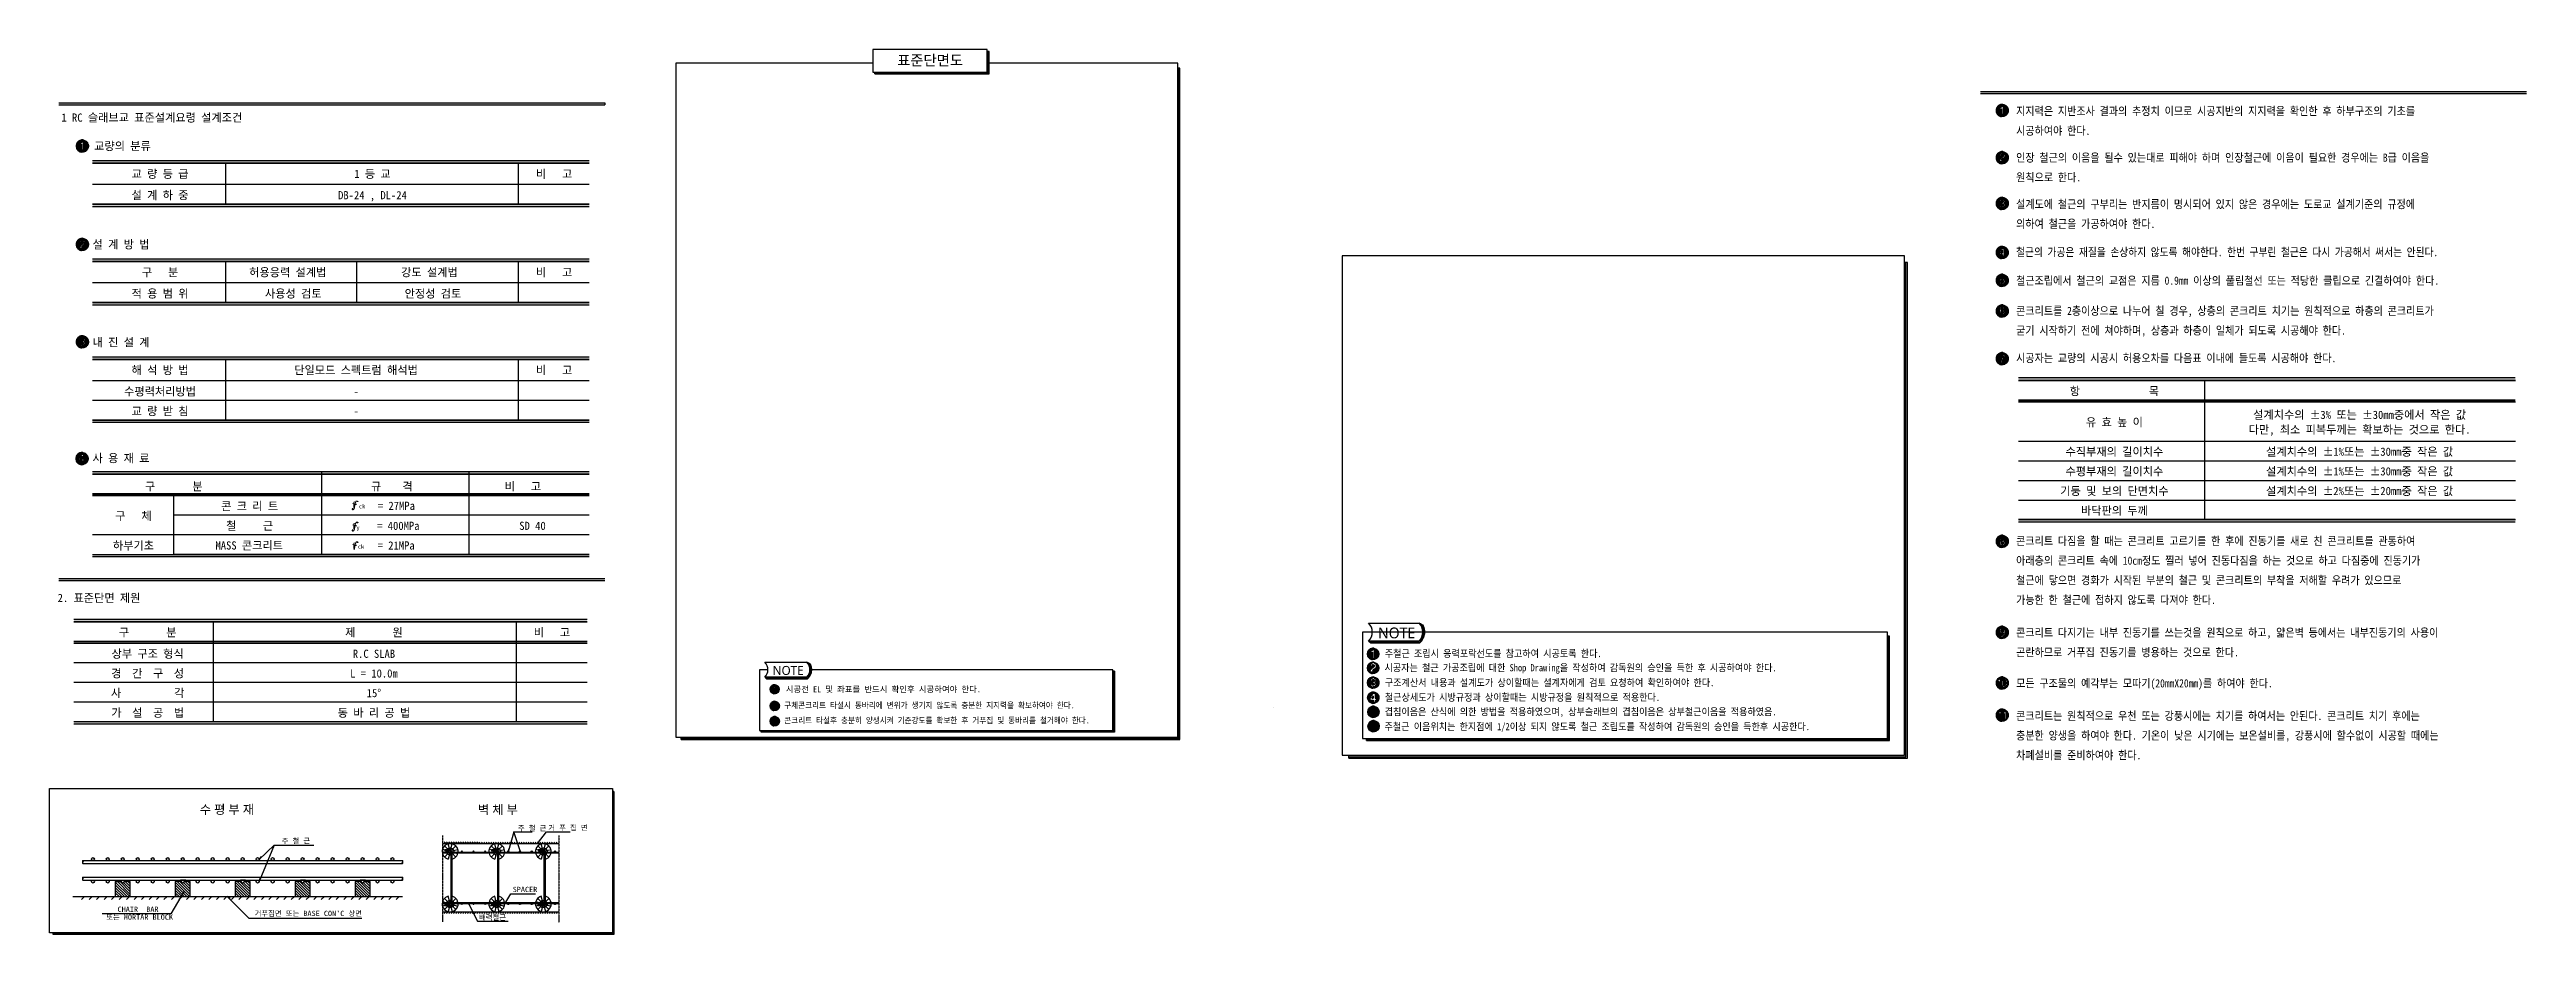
# Model space of a CAD drawing. Extents: x 2558 to 85222, y -662 to 28852.
import ezdxf
from ezdxf.enums import TextEntityAlignment as Align

# ---------------------------------------------------------------- set-up
doc = ezdxf.new("R2010")
doc.units = 0
doc.header["$MEASUREMENT"] = 0
doc.linetypes.add('CENTERX2', pattern=[4, 2.5, -0.5, 0.5, -0.5])
doc.layers.get('0').update_dxf_attribs({"linetype": 'CONTINUOUS'})
doc.layers.get('DEFPOINTS').update_dxf_attribs({"linetype": 'CONTINUOUS'})
for name, color, linetype in [('DIMENSION', 2, 'CONTINUOUS'), ('DLINE', 1, 'CONTINUOUS'), ('HATCH', 9, 'CONTINUOUS'), ('T35', 3, 'CONTINUOUS'), ('T40', 3, 'CONTINUOUS'), ('T60', 4, 'CONTINUOUS'), ('TABLE', 7, 'CONTINUOUS'), ('TEXT', 7, 'CONTINUOUS')]:
    doc.layers.add(name, color=color, linetype=linetype)
doc.styles.add('SHH', font='seo.shx', dxfattribs={"width": 1.2, "bigfont": 'shh.shx'})
doc.styles.add('SHO', font='seo.shx', dxfattribs={"width": 1.2, "bigfont": 'sho.shx'})
doc.styles.add('TEXT', font='DotumChe.ttf')
doc.styles.add('TOP', font='txt')
doc.styles.add('견고딕', font='malgun.ttf')
doc.styles.add('돋움체', font='DotumChe.ttf')

# ---------------------------------------------------------------- blocks, each defined once
blk = doc.blocks.new('RCSTD2_BMDSFD_OUTLINE')
for p, q in [((0, 0), (0, 1)), ((0, 1), (0.99997, 1)), ((0.99997, 0), (0, 0)), ((0.032423, -0.008429), (0.032423, 0)), ((0.99997, 1), (0.99997, 0)), ((1.008399, 0.967577), (0.99997, 0.967577))]:
    blk.add_line(p, q)
at = {"color": 2}
for points in [[(0.032423, 0), (0.032423, -0.008429), (0.99997, 0), (1.008399, -0.008429)], [(0.99997, 0), (1.008399, -0.008429), (0.99997, 0.967577), (1.008399, 0.967577)]]:
    blk.add_solid(points, dxfattribs=at)
at = {"layer": 'DIMENSION'}
for p, q in [((1.004199, 0.967577), (1.004199, -0.004229)), ((1.008399, 0.967577), (1.008399, -0.008429)), ((1.004199, -0.004229), (0.032423, -0.004229)), ((1.008399, -0.008429), (0.032423, -0.008429))]:
    blk.add_line(p, q, dxfattribs=at)
blk = doc.blocks.new('RCSTD3_DETAIL_OUTLINE')
for p, q in [((18867.620283, 16429.569692), (18767.620283, 16429.569692)), ((18263.971397, 3974.025399), (18203.971397, 3974.025399)), ((225, -100), (225, 0))]:
    blk.add_line(p, q)
at = {"layer": 'DIMENSION', "linetype": 'CONTINUOUS'}
for p, q in [((858.907899, 1446.662929), (858.828027, 1445.54617)), ((858.828027, 1445.54617), (858.887408, 1444.715916)), ((858.887408, 1444.715916), (859.00379, 1443.088682)), ((858.966669, 1447.484634), (858.907899, 1446.662929)), ((859.071419, 1448.949236), (858.966669, 1447.484634)), ((859.00379, 1443.088682), (859.1452, 1441.111511)), ((859.233766, 1451.219145), (859.071419, 1448.949236)), ((859.1452, 1441.111511), (859.232701, 1439.888093)), ((859.232701, 1439.888093), (859.374412, 1437.90672)), ((859.31279, 1452.324035), (859.233766, 1451.219145)), ((859.437768, 1454.071466), (859.31279, 1452.324035)), ((859.374412, 1437.90672), (859.563865, 1435.257819)), ((859.497872, 1454.911824), (859.437768, 1454.071466)), ((859.582055, 1456.08885), (859.497872, 1454.911824)), ((859.563865, 1435.257819), (859.630862, 1434.321069)), ((859.61746, 1456.583885), (859.582055, 1456.08885)), ((859.658273, 1457.154518), (859.61746, 1456.583885)), ((859.630862, 1434.321069), (859.991147, 1429.283627)), ((859.660171, 1457.181054), (859.658273, 1457.154518)), ((859.67224, 1457.349804), (859.660171, 1457.181054)), ((860.291, 1466.001208), (859.67224, 1457.349804)), ((859.991147, 1429.283627), (860.055915, 1428.378059)), ((860.055915, 1428.378059), (860.432876, 1423.107447)), ((860.570328, 1469.90672), (860.291, 1466.001208)), ((860.432876, 1423.107447), (860.518754, 1421.90672)), ((860.518754, 1421.90672), (860.730098, 1418.951741)), ((860.730098, 1472.140598), (860.570328, 1469.90672)), ((861.020958, 1473.477658), (860.730098, 1472.140598)), ((860.730098, 1418.951741), (861.022424, 1417.607943)), ((861.675401, 1476.486083), (861.020958, 1473.477658)), ((861.022424, 1417.607943), (861.182893, 1416.870277)), ((861.182893, 1416.870277), (861.984152, 1413.186948)), ((862.220361, 1478.991226), (861.675401, 1476.486083)), ((861.984152, 1413.186948), (862.558026, 1410.548892)), ((862.669928, 1481.057852), (862.220361, 1478.991226)), ((862.500468, 970.727744), (862.329105, 968.33177)), ((862.329105, 968.33177), (862.366779, 967.805018)), ((862.366779, 967.805018), (862.593457, 964.635647)), ((862.534966, 971.210081), (862.500468, 970.727744)), ((862.682793, 973.276983), (862.534966, 971.210081)), ((862.558026, 1410.548892), (862.95182, 1408.738651)), ((862.593457, 964.635647), (862.637729, 964.016646)), ((862.637729, 964.016646), (862.843656, 961.13741)), ((863.014034, 1482.639682), (862.669928, 1481.057852)), ((862.842535, 975.510467), (862.682793, 973.276983)), ((862.973602, 977.343019), (862.842535, 975.510467)), ((862.843656, 961.13741), (863.106318, 957.464912)), ((862.95182, 1408.738651), (863.921472, 1404.281233)), ((863.034444, 978.193702), (862.973602, 977.343019)), ((863.240098, 1483.678882), (863.014034, 1482.639682)), ((863.153379, 979.856629), (863.034444, 978.193702)), ((863.106318, 957.464912), (863.176316, 956.486203)), ((863.213149, 980.69232), (863.153379, 979.856629)), ((863.176316, 956.486203), (863.260161, 955.313896)), ((863.311736, 982.070743), (863.213149, 980.69232)), ((863.353786, 1484.201497), (863.240098, 1483.678882)), ((863.260161, 955.313896), (863.38772, 953.530391)), ((863.499234, 984.69232), (863.311736, 982.070743)), ((866.397591, 1498.193641), (863.353786, 1484.201497)), ((863.38772, 953.530391), (863.676785, 949.488741)), ((863.923616, 990.625956), (863.499234, 984.69232)), ((863.676785, 949.488741), (863.722645, 948.847537)), ((863.722645, 948.847537), (863.978065, 945.276294)), ((863.921472, 1404.281233), (863.935032, 1404.218898)), ((864.231176, 994.926198), (863.923616, 990.625956)), ((863.935032, 1404.218898), (864.886817, 1399.843613)), ((863.978065, 945.276294), (864.231176, 941.737341)), ((864.240385, 994.968531), (864.231176, 994.926198)), ((864.231176, 941.737341), (864.379433, 941.055814)), ((864.428531, 995.833424), (864.240385, 994.968531)), ((864.379433, 941.055814), (864.38851, 941.014085)), ((864.38851, 941.014085), (865.328653, 936.69232)), ((865.435124, 1000.460659), (864.428531, 995.833424)), ((864.886817, 1399.843613), (865.302978, 1397.930555)), ((865.302978, 1397.930555), (865.829293, 1395.511122)), ((865.328653, 936.69232), (866.079029, 933.242899)), ((866.263009, 1004.266384), (865.435124, 1000.460659)), ((865.829293, 1395.511122), (866.397591, 1392.898699)), ((866.079029, 933.242899), (866.268796, 932.370554)), ((866.444736, 1005.101768), (866.263009, 1004.266384)), ((866.268796, 932.370554), (867.068947, 928.69232)), ((873.750189, 1517.90672), (866.397591, 1498.193641)), ((866.397591, 1392.898699), (866.850352, 1391.684799)), ((866.929452, 1007.329972), (866.444736, 1005.101768)), ((866.850352, 1391.684799), (867.012958, 1391.248836)), ((867.225812, 1008.69232), (866.929452, 1007.329972)), ((867.012958, 1391.248836), (867.513541, 1389.90672)), ((867.068947, 928.69232), (867.195982, 928.108345)), ((867.195982, 928.108345), (867.767805, 925.479721)), ((867.406215, 1009.521618), (867.225812, 1008.69232)), ((867.697495, 1010.86061), (867.406215, 1009.521618)), ((867.513541, 1389.90672), (868.525606, 1387.193269)), ((867.794491, 1011.306493), (867.697495, 1010.86061)), ((867.767805, 925.479721), (868.112344, 923.895899)), ((868.622135, 1015.111113), (867.794491, 1011.306493)), ((868.112344, 923.895899), (868.846355, 920.521704)), ((868.525606, 1387.193269), (869.026317, 1385.850812)), ((868.699229, 1015.465508), (868.622135, 1015.111113)), ((869.898668, 1020.979241), (868.699229, 1015.465508)), ((868.846355, 920.521704), (868.991551, 919.854249)), ((868.991551, 919.854249), (869.443046, 917.778763)), ((869.026317, 1385.850812), (869.118934, 1385.602495)), ((869.118934, 1385.602495), (869.989997, 1383.267086)), ((869.443046, 917.778763), (869.847454, 915.919727)), ((869.847454, 915.919727), (869.898668, 915.684299)), ((870.305059, 1022.068816), (869.898668, 1020.979241)), ((869.898668, 915.684299), (871.046713, 912.606271)), ((869.989997, 1383.267086), (870.441075, 1382.057699)), ((871.283575, 1024.69232), (870.305059, 1022.068816)), ((870.441075, 1382.057699), (871.347307, 1379.627996)), ((871.046713, 912.606271), (871.180629, 912.247229)), ((871.180629, 912.247229), (871.897947, 910.324025)), ((872.728723, 1028.56691), (871.283575, 1024.69232)), ((871.347307, 1379.627996), (871.35052, 1379.619383)), ((871.35052, 1379.619383), (871.698904, 1378.685327)), ((871.698904, 1378.685327), (871.791046, 1378.438285)), ((871.791046, 1378.438285), (872.631147, 1376.185888)), ((871.897947, 910.324025), (872.485404, 908.748992)), ((872.485404, 908.748992), (873.667518, 905.579621)), ((872.631147, 1376.185888), (873.018751, 1375.146681)), ((873.219724, 1029.883336), (872.728723, 1028.56691)), ((873.018751, 1375.146681), (873.481233, 1373.90672)), ((873.45965, 1030.526601), (873.219724, 1029.883336)), ((874.94719, 1034.514852), (873.45965, 1030.526601)), ((873.481233, 1373.90672), (873.786431, 1373.088453)), ((873.667518, 905.579621), (873.938165, 904.853989)), ((875.715131, 1523.174933), (873.750189, 1517.90672)), ((873.786431, 1373.088453), (875.181813, 1369.347288)), ((873.938165, 904.853989), (874.620431, 903.024764)), ((874.620431, 903.024764), (874.757639, 902.656895)), ((874.757639, 902.656895), (875.708455, 900.107657)), ((875.042751, 1034.77106), (874.94719, 1034.514852)), ((875.581587, 1036.215736), (875.042751, 1034.77106)), ((875.181813, 1369.347288), (875.53699, 1368.395023)), ((875.53699, 1368.395023), (875.715131, 1367.917407)), ((876.517147, 1038.724068), (875.581587, 1036.215736)), ((875.708455, 900.107657), (876.541502, 897.874173)), ((888.493041, 1546.575927), (875.715131, 1523.174933)), ((875.715131, 1367.917407), (875.808092, 1367.747162)), ((875.808092, 1367.747162), (877.256886, 1365.093893)), ((877.667726, 1041.80889), (876.517147, 1038.724068)), ((876.541502, 897.874173), (876.66513, 897.542713)), ((876.66513, 897.542713), (877.188483, 896.139549)), ((877.188483, 896.139549), (877.225009, 896.04162)), ((877.225009, 896.04162), (878.162537, 893.528011)), ((877.256886, 1365.093893), (877.862137, 1363.98546)), ((877.816348, 1042.207361), (877.667726, 1041.80889)), ((878.880725, 1045.061066), (877.816348, 1042.207361)), ((877.862137, 1363.98546), (877.982813, 1363.764458)), ((877.982813, 1363.764458), (878.781014, 1362.302661)), ((878.162537, 893.528011), (878.474233, 892.69232)), ((878.474233, 892.69232), (879.216208, 890.703007)), ((878.781014, 1362.302661), (879.085917, 1361.744274)), ((879.216208, 1045.960533), (878.880725, 1045.061066)), ((879.085917, 1361.744274), (879.390153, 1361.187107)), ((879.564138, 1046.597718), (879.216208, 1045.960533)), ((879.216208, 890.703007), (879.319159, 890.514467)), ((879.319159, 890.514467), (879.862401, 889.519594)), ((879.390153, 1361.187107), (880.700056, 1358.788198)), ((879.841494, 1047.105657), (879.564138, 1046.597718)), ((879.851199, 1047.12343), (879.841494, 1047.105657)), ((880.530241, 1048.367003), (879.851199, 1047.12343)), ((879.862401, 889.519594), (882.838691, 884.068926)), ((880.759471, 1048.786808), (880.530241, 1048.367003)), ((880.700056, 1358.788198), (882.8152, 1354.914601)), ((882.657613, 1052.262995), (880.759471, 1048.786808)), ((885.076208, 1056.69232), (882.657613, 1052.262995)), ((882.8152, 1354.914601), (885.18501, 1350.574619)), ((882.838691, 884.068926), (883.181118, 883.441817)), ((883.181118, 883.441817), (886.130584, 878.040274)), ((885.254573, 1057.018972), (885.076208, 1056.69232)), ((885.18501, 1350.574619), (887.091692, 1347.082792)), ((887.706874, 1061.510026), (885.254573, 1057.018972)), ((886.130584, 878.040274), (886.288294, 877.751449)), ((886.288294, 877.751449), (889.050788, 872.69232)), ((887.091692, 1347.082792), (888.493041, 1344.516413)), ((889.908888, 1065.542713), (887.706874, 1061.510026)), ((890.986441, 1549.90672), (888.493041, 1546.575927)), ((888.493041, 1344.516413), (889.252773, 1343.501529)), ((889.050788, 872.69232), (891.994118, 867.302013)), ((889.252773, 1343.501529), (891.24384, 1340.841775)), ((890.524212, 1066.669595), (889.908888, 1065.542713)), ((891.994118, 1069.361527), (890.524212, 1066.669595)), ((904.471198, 1567.920246), (890.986441, 1549.90672)), ((891.24384, 1340.841775), (893.319618, 1338.06886)), ((894.318083, 1072.465981), (891.994118, 1069.361527)), ((891.994118, 867.302013), (892.785379, 866.245012)), ((892.785379, 866.245012), (896.24753, 861.620119)), ((893.319618, 1338.06886), (894.837104, 1336.041736)), ((895.454202, 1073.983658), (894.318083, 1072.465981)), ((894.837104, 1336.041736), (896.23891, 1334.169143)), ((897.934357, 1077.296757), (895.454202, 1073.983658)), ((896.23891, 1334.169143), (897.136422, 1332.970207)), ((896.24753, 861.620119), (898.39629, 858.749712)), ((897.136422, 1332.970207), (897.850017, 1332.016956)), ((897.850017, 1332.016956), (898.156336, 1331.607762)), ((899.041697, 1078.775991), (897.934357, 1077.296757)), ((898.156336, 1331.607762), (904.471198, 1323.172093)), ((898.39629, 858.749712), (899.111217, 857.794682)), ((900.038128, 1080.107066), (899.041697, 1078.775991)), ((899.111217, 857.794682), (907.972276, 845.957693)), ((900.476243, 1080.69232), (900.038128, 1080.107066)), ((907.972276, 1090.705846), (900.476243, 1080.69232)), ((923.324334, 1586.773383), (904.471198, 1567.920246)), ((904.471198, 1323.172093), (923.324334, 1304.318957)), ((926.825412, 1109.558983), (907.972276, 1090.705846)), ((907.972276, 845.957693), (926.825412, 827.104557)), ((944.668654, 1602.75154), (923.324334, 1586.773383)), ((923.324334, 1304.318957), (944.668654, 1288.340799)), ((948.169731, 1125.53714), (926.825412, 1109.558983)), ((926.825412, 827.104557), (948.169731, 811.126399)), ((968.069648, 1615.52945), (944.668654, 1602.75154)), ((944.668654, 1288.340799), (968.069648, 1275.56289)), ((947.53903, 1439.888093), (947.199366, 1437.90672)), ((947.199366, 1437.90672), (985.599366, 1437.90672)), ((947.199366, 1389.90672), (948.295837, 1387.193269)), ((947.199366, 1389.90672), (985.599366, 1389.90672)), ((947.748759, 1441.111511), (947.53903, 1439.888093)), ((948.087702, 1443.088682), (947.748759, 1441.111511)), ((948.27796, 984.69232), (948.013347, 982.070743)), ((948.013347, 982.070743), (948.013347, 980.69232)), ((948.013347, 980.69232), (948.013347, 979.856629)), ((948.013347, 979.856629), (948.013347, 978.193702)), ((948.013347, 978.193702), (948.013347, 977.343019)), ((948.013347, 977.343019), (948.013347, 975.510467)), ((948.013347, 975.510467), (948.013347, 973.276983)), ((948.013347, 973.276983), (948.013347, 971.210081)), ((948.013347, 971.210081), (948.013347, 970.727744)), ((948.013347, 970.727744), (948.013347, 968.33177)), ((948.013347, 968.33177), (948.013347, 967.805018)), ((948.013347, 967.805018), (948.013347, 964.635647)), ((948.013347, 964.635647), (948.013347, 964.016646)), ((948.013347, 964.016646), (948.013347, 961.13741)), ((948.013347, 961.13741), (948.013347, 957.464912)), ((948.013347, 957.464912), (948.013347, 956.486203)), ((948.013347, 956.486203), (948.013347, 955.313896)), ((948.013347, 955.313896), (948.193368, 953.530391)), ((948.366657, 1444.715916), (948.087702, 1443.088682)), ((971.570726, 1138.31505), (948.169731, 1125.53714)), ((948.193368, 953.530391), (948.601319, 949.488741)), ((948.876883, 990.625956), (948.27796, 984.69232)), ((948.295837, 1387.193269), (948.838306, 1385.850812)), ((948.508986, 1445.54617), (948.366657, 1444.715916)), ((948.70043, 1446.662929), (948.508986, 1445.54617)), ((948.601319, 949.488741), (948.66604, 948.847537)), ((948.66604, 948.847537), (949.02651, 945.276294)), ((948.841294, 1447.484634), (948.70043, 1446.662929)), ((948.838306, 1385.850812), (948.938648, 1385.602495)), ((949.092369, 1448.949236), (948.841294, 1447.484634)), ((949.310935, 994.926198), (948.876883, 990.625956)), ((948.938648, 1385.602495), (949.882357, 1383.267086)), ((949.02651, 945.276294), (949.383721, 941.737341)), ((949.481496, 1451.219145), (949.092369, 1448.949236)), ((949.315208, 994.968531), (949.310935, 994.926198)), ((949.402508, 995.833424), (949.315208, 994.968531)), ((949.383721, 941.737341), (949.452512, 941.055814)), ((949.869566, 1000.460659), (949.402508, 995.833424)), ((949.452512, 941.055814), (949.456724, 941.014085)), ((949.456724, 941.014085), (949.892949, 936.69232)), ((949.670906, 1452.324035), (949.481496, 1451.219145)), ((949.970465, 1454.071466), (949.670906, 1452.324035)), ((950.253704, 1004.266384), (949.869566, 1000.460659)), ((949.882357, 1383.267086), (950.371055, 1382.057699)), ((949.892949, 936.69232), (950.241122, 933.242899)), ((950.114527, 1454.911824), (949.970465, 1454.071466)), ((950.316303, 1456.08885), (950.114527, 1454.911824)), ((950.241122, 933.242899), (950.329174, 932.370554)), ((950.338025, 1005.101768), (950.253704, 1004.266384)), ((950.401166, 1456.583885), (950.316303, 1456.08885)), ((950.329174, 932.370554), (950.700443, 928.69232)), ((950.562932, 1007.329972), (950.338025, 1005.101768)), ((950.371055, 1382.057699), (951.352866, 1379.627996)), ((950.498988, 1457.154518), (950.401166, 1456.583885)), ((950.503538, 1457.181054), (950.498988, 1457.154518)), ((950.532466, 1457.349804), (950.503538, 1457.181054)), ((952.015564, 1466.001208), (950.532466, 1457.349804)), ((950.700443, 1008.69232), (950.562932, 1007.329972)), ((950.864756, 1009.521618), (950.700443, 1008.69232)), ((950.700443, 928.69232), (950.827404, 928.108345)), ((950.827404, 928.108345), (951.398887, 925.479721)), ((951.130056, 1010.86061), (950.864756, 1009.521618)), ((951.218401, 1011.306493), (951.130056, 1010.86061)), ((951.972226, 1015.111113), (951.218401, 1011.306493)), ((951.352866, 1379.627996), (951.356347, 1379.619383)), ((951.356347, 1379.619383), (951.733787, 1378.685327)), ((951.398887, 925.479721), (951.743223, 923.895899)), ((951.733787, 1378.685327), (951.886739, 1378.438285)), ((951.743223, 923.895899), (952.476799, 920.521704)), ((951.886739, 1378.438285), (953.281267, 1376.185888)), ((952.042444, 1015.465508), (951.972226, 1015.111113)), ((952.68508, 1469.90672), (952.015564, 1466.001208)), ((953.727678, 1020.979241), (952.042444, 1015.465508)), ((952.476799, 920.521704), (952.704008, 919.854249)), ((953.068031, 1472.140598), (952.68508, 1469.90672)), ((952.704008, 919.854249), (953.410526, 917.778763)), ((953.297241, 1473.477658), (953.068031, 1472.140598)), ((953.281267, 1376.185888), (953.924673, 1375.146681)), ((953.812971, 1476.486083), (953.297241, 1473.477658)), ((953.410526, 917.778763), (954.043361, 915.919727)), ((954.0607, 1022.068816), (953.727678, 1020.979241)), ((954.242424, 1478.991226), (953.812971, 1476.486083)), ((953.924673, 1375.146681), (954.692372, 1373.90672)), ((954.043361, 915.919727), (954.123503, 915.684299)), ((955.157585, 1024.69232), (954.0607, 1022.068816)), ((954.123503, 915.684299), (955.171297, 912.606271)), ((954.596703, 1481.057852), (954.242424, 1478.991226)), ((954.867874, 1482.639682), (954.596703, 1481.057852)), ((954.692372, 1373.90672), (955.198986, 1373.088453)), ((955.046022, 1483.678882), (954.867874, 1482.639682)), ((955.135613, 1484.201497), (955.046022, 1483.678882)), ((957.534267, 1498.193641), (955.135613, 1484.201497)), ((956.777548, 1028.56691), (955.157585, 1024.69232)), ((955.171297, 912.606271), (955.340259, 912.247229)), ((955.198986, 1373.088453), (957.515257, 1369.347288)), ((955.340259, 912.247229), (956.245307, 910.324025)), ((956.245307, 910.324025), (956.986507, 908.748992)), ((957.484955, 1029.883336), (956.777548, 1028.56691)), ((956.986507, 908.748992), (958.477993, 905.579621)), ((957.830626, 1030.526601), (957.484955, 1029.883336)), ((957.515257, 1369.347288), (958.104835, 1368.395023)), ((960.913652, 1517.90672), (957.534267, 1498.193641)), ((959.973789, 1034.514852), (957.830626, 1030.526601)), ((958.104835, 1368.395023), (958.520955, 1367.917407)), ((958.477993, 905.579621), (958.819471, 904.853989)), ((958.520955, 1367.917407), (958.66928, 1367.747162)), ((958.66928, 1367.747162), (960.980926, 1365.093893)), ((958.819471, 904.853989), (959.93703, 903.024764)), ((959.93703, 903.024764), (960.161778, 902.656895)), ((960.111467, 1034.77106), (959.973789, 1034.514852)), ((961.176084, 1036.215736), (960.111467, 1034.77106)), ((960.161778, 902.656895), (961.719227, 900.107657)), ((961.816774, 1523.174933), (960.913652, 1517.90672)), ((960.980926, 1365.093893), (961.946643, 1363.98546)), ((963.024536, 1038.724068), (961.176084, 1036.215736)), ((961.719227, 900.107657), (963.083766, 897.874173)), ((965.828373, 1546.575927), (961.816774, 1523.174933)), ((961.946643, 1363.98546), (962.13919, 1363.764458)), ((962.13919, 1363.764458), (963.412773, 1362.302661)), ((965.297816, 1041.80889), (963.024536, 1038.724068)), ((963.083766, 897.874173), (963.28627, 897.542713)), ((963.28627, 897.542713), (964.361167, 896.139549)), ((963.412773, 1362.302661), (963.899264, 1361.744274)), ((963.899264, 1361.744274), (964.384693, 1361.187107)), ((964.361167, 896.139549), (964.436185, 896.04162)), ((964.384693, 1361.187107), (966.47473, 1358.788198)), ((964.436185, 896.04162), (966.36174, 893.528011)), ((965.591459, 1042.207361), (965.297816, 1041.80889)), ((967.694424, 1045.061066), (965.591459, 1042.207361)), ((966.399366, 1549.90672), (965.828373, 1546.575927)), ((966.36174, 893.528011), (967.001923, 892.69232)), ((966.399366, 1549.90672), (1119.999366, 1549.90672)), ((966.47473, 1358.788198), (971.068582, 1354.914601)), ((967.001923, 892.69232), (968.52584, 890.703007)), ((968.357263, 1045.960533), (967.694424, 1045.061066)), ((993.05094, 1624.84699), (968.069648, 1615.52945)), ((968.069648, 1275.56289), (993.05094, 1266.24535)), ((968.82682, 1046.597718), (968.357263, 1045.960533)), ((968.52584, 890.703007), (968.670271, 890.514467)), ((968.670271, 890.514467), (969.6071, 889.519594)), ((969.363895, 1047.105657), (968.82682, 1046.597718)), ((969.382687, 1047.12343), (969.363895, 1047.105657)), ((970.69759, 1048.367003), (969.382687, 1047.12343)), ((969.6071, 889.519594), (974.739762, 884.068926)), ((971.141475, 1048.786808), (970.69759, 1048.367003)), ((971.068582, 1354.914601), (976.215538, 1350.574619)), ((974.817055, 1052.262995), (971.141475, 1048.786808)), ((996.552017, 1147.63259), (971.570726, 1138.31505)), ((974.739762, 884.068926), (975.458624, 883.441817)), ((979.500443, 1056.69232), (974.817055, 1052.262995)), ((975.458624, 883.441817), (981.650476, 878.040274)), ((976.215538, 1350.574619), (981.843293, 1347.082792)), ((979.981509, 1057.018972), (979.500443, 1056.69232)), ((986.595562, 1061.510026), (979.981509, 1057.018972)), ((981.650476, 878.040274), (982.052824, 877.751449)), ((981.843293, 1347.082792), (985.979509, 1344.516413)), ((982.052824, 877.751449), (989.100443, 872.69232)), ((985.599366, 1469.90672), (986.046142, 1472.140598)), ((990.059884, 1472.140598), (985.599366, 1469.90672)), ((987.725131, 1439.888093), (985.599366, 1437.90672)), ((985.599366, 1389.90672), (987.152624, 1387.193269)), ((985.979509, 1344.516413), (987.615191, 1343.501529)), ((986.313554, 1473.477658), (986.046142, 1472.140598)), ((986.915239, 1476.486083), (986.313554, 1473.477658)), ((992.534569, 1065.542713), (986.595562, 1061.510026)), ((987.416267, 1478.991226), (986.915239, 1476.486083)), ((987.152624, 1387.193269), (987.921086, 1385.850812)), ((987.829592, 1481.057852), (987.416267, 1478.991226)), ((987.615191, 1343.501529), (993.620681, 1340.841775)), ((989.037705, 1441.111511), (987.725131, 1439.888093)), ((988.145958, 1482.639682), (987.829592, 1481.057852)), ((987.921086, 1385.850812), (988.099808, 1385.602495)), ((988.099808, 1385.602495), (989.780679, 1383.267086)), ((988.353799, 1483.678882), (988.145958, 1482.639682)), ((988.458321, 1484.201497), (988.353799, 1483.678882)), ((991.25675, 1498.193641), (988.458321, 1484.201497)), ((991.158963, 1443.088682), (989.037705, 1441.111511)), ((989.100443, 984.69232), (989.417459, 990.625956)), ((994.91106, 990.625956), (989.100443, 984.69232)), ((989.355755, 941.014085), (989.100443, 936.69232)), ((989.100443, 936.69232), (989.30422, 933.242899)), ((989.100443, 872.69232), (999.182587, 867.302013)), ((989.30422, 933.242899), (989.355755, 932.370554)), ((989.363188, 941.055814), (989.355755, 941.014085)), ((989.355755, 932.370554), (990.010958, 928.69232)), ((989.484588, 941.737341), (989.363188, 941.055814)), ((989.647207, 994.926198), (989.417459, 990.625956)), ((990.114981, 945.276294), (989.484588, 941.737341)), ((989.649469, 994.968531), (989.647207, 994.926198)), ((989.802614, 995.833424), (989.649469, 994.968531)), ((989.780679, 1383.267086), (990.651114, 1382.057699)), ((990.621954, 1000.460659), (989.802614, 995.833424)), ((990.010958, 928.69232), (990.114981, 928.108345)), ((992.729671, 1473.477658), (990.059884, 1472.140598)), ((991.189725, 948.847537), (990.114981, 945.276294)), ((990.114981, 928.108345), (990.90605, 925.479721)), ((991.29583, 1004.266384), (990.621954, 1000.460659)), ((990.651114, 1382.057699), (992.801332, 1379.627996)), ((990.90605, 925.479721), (991.382692, 923.895899)), ((993.453918, 1444.715916), (991.158963, 1443.088682)), ((991.382692, 949.488741), (991.189725, 948.847537)), ((995.199366, 1517.90672), (991.25675, 1498.193641)), ((991.443751, 1005.101768), (991.29583, 1004.266384)), ((993.119604, 953.530391), (991.382692, 949.488741)), ((991.382692, 923.895899), (992.832763, 920.521704)), ((992.122815, 1007.329972), (991.443751, 1005.101768)), ((992.538003, 1008.69232), (992.122815, 1007.329972)), ((994.194147, 1066.669595), (992.534569, 1065.542713)), ((992.790739, 1009.521618), (992.538003, 1008.69232)), ((998.736774, 1476.486083), (992.729671, 1473.477658)), ((993.198808, 1010.86061), (992.790739, 1009.521618)), ((992.801332, 1379.627996), (992.808954, 1379.619383)), ((992.808954, 1379.619383), (993.635567, 1378.685327)), ((992.832763, 920.521704), (993.119604, 919.854249)), ((1019.103983, 1630.514482), (993.05094, 1624.84699)), ((993.05094, 1266.24535), (1019.103983, 1260.577857)), ((994.132889, 955.313896), (993.119604, 953.530391)), ((993.119604, 919.854249), (994.298775, 917.778763)), ((993.334695, 1011.306493), (993.198808, 1010.86061)), ((994.494186, 1015.111113), (993.334695, 1011.306493)), ((994.624861, 1445.54617), (993.453918, 1444.715916)), ((993.620681, 1340.841775), (999.881682, 1338.06886)), ((993.635567, 1378.685327), (993.854192, 1378.438285)), ((993.854192, 1378.438285), (996.275945, 1376.185888)), ((994.798926, 956.486203), (994.132889, 955.313896)), ((1000.15103, 1069.361527), (994.194147, 1066.669595)), ((994.298775, 917.778763), (995.354972, 915.919727)), ((994.64977, 1015.465508), (994.494186, 1015.111113)), ((996.199873, 1446.662929), (994.624861, 1445.54617)), ((997.07036, 1020.979241), (994.64977, 1015.465508)), ((995.354972, 957.464912), (994.798926, 956.486203)), ((1000.253414, 994.926198), (994.91106, 990.625956)), ((995.199366, 1517.90672), (1067.199366, 1517.90672)), ((997.998848, 961.13741), (995.354972, 957.464912)), ((995.354972, 915.919727), (995.52446, 915.684299)), ((995.52446, 915.684299), (997.740369, 912.606271)), ((997.358758, 1447.484634), (996.199873, 1446.662929)), ((996.275945, 1376.185888), (997.393289, 1375.146681)), ((1022.60506, 1153.300082), (996.552017, 1147.63259)), ((997.548696, 1022.068816), (997.07036, 1020.979241)), ((1000.107158, 1448.949236), (997.358758, 1447.484634)), ((997.393289, 1375.146681), (999.172507, 1373.90672)), ((998.700443, 1024.69232), (997.548696, 1022.068816)), ((997.740369, 912.606271), (997.998848, 912.247229)), ((1000.563655, 964.016646), (997.998848, 961.13741)), ((997.998848, 912.247229), (999.712028, 910.324025)), ((1001.03783, 1028.56691), (998.700443, 1024.69232)), ((1006.388185, 1478.991226), (998.736774, 1476.486083)), ((999.172507, 1373.90672), (1000.346636, 1373.088453)), ((999.182587, 867.302013), (1001.159623, 866.245012)), ((999.712028, 910.324025), (1001.115058, 908.748992)), ((999.881682, 1338.06886), (1006.814678, 1336.041736)), ((1004.366756, 1451.219145), (1000.107158, 1448.949236)), ((1007.020769, 1072.465981), (1000.15103, 1069.361527)), ((1000.306005, 994.968531), (1000.253414, 994.926198)), ((1001.380495, 995.833424), (1000.306005, 994.968531)), ((1000.346636, 1373.088453), (1005.714824, 1369.347288)), ((1001.115058, 964.635647), (1000.563655, 964.016646)), ((1001.831978, 1029.883336), (1001.03783, 1028.56691)), ((1004.565205, 967.805018), (1001.115058, 964.635647)), ((1001.115058, 908.748992), (1004.565205, 905.579621)), ((1001.159623, 866.245012), (1014.028266, 861.620119)), ((1008.686126, 1000.460659), (1001.380495, 995.833424)), ((1002.375283, 1030.526601), (1001.831978, 1029.883336)), ((1005.743783, 1034.514852), (1002.375283, 1030.526601)), ((1007.237519, 1452.324035), (1004.366756, 1451.219145)), ((1005.263195, 968.33177), (1004.565205, 967.805018)), ((1004.565205, 905.579621), (1005.526727, 904.853989)), ((1008.438057, 970.727744), (1005.263195, 968.33177)), ((1005.526727, 904.853989), (1007.950601, 903.024764)), ((1005.714824, 1369.347288), (1007.776373, 1368.395023)), ((1006.036433, 1034.77106), (1005.743783, 1034.514852)), ((1007.686598, 1036.215736), (1006.036433, 1034.77106)), ((1012.700241, 1481.057852), (1006.388185, 1478.991226)), ((1006.814678, 1336.041736), (1013.219165, 1334.169143)), ((1010.379184, 1073.983658), (1007.020769, 1072.465981)), ((1011.777753, 1454.071466), (1007.237519, 1452.324035)), ((1010.551712, 1038.724068), (1007.686598, 1036.215736)), ((1007.776373, 1368.395023), (1008.810357, 1367.917407)), ((1007.950601, 903.024764), (1008.438057, 902.656895)), ((1009.219161, 971.210081), (1008.438057, 970.727744)), ((1008.438057, 902.656895), (1012.566335, 900.107657)), ((1016.451433, 1004.266384), (1008.686126, 1000.460659)), ((1008.810357, 1367.917407), (1009.178918, 1367.747162)), ((1009.178918, 1367.747162), (1014.922947, 1365.093893)), ((1012.566335, 973.276983), (1009.219161, 971.210081)), ((1022.750611, 1077.296757), (1010.379184, 1073.983658)), ((1015.296138, 1041.80889), (1010.551712, 1038.724068)), ((1015.075793, 1454.911824), (1011.777753, 1454.071466)), ((1017.041254, 975.510467), (1012.566335, 973.276983)), ((1012.566335, 900.107657), (1017.041254, 897.874173)), ((1021.682997, 1482.639682), (1012.700241, 1481.057852)), ((1013.219165, 1334.169143), (1020.866863, 1332.970207)), ((1014.028266, 861.620119), (1027.832913, 858.749712)), ((1014.922947, 1365.093893), (1018.981667, 1363.98546)), ((1019.695108, 1456.08885), (1015.075793, 1454.911824)), ((1015.908984, 1042.207361), (1015.296138, 1041.80889)), ((1021.953982, 1045.061066), (1015.908984, 1042.207361)), ((1018.735609, 1005.101768), (1016.451433, 1004.266384)), ((1021.694758, 977.343019), (1017.041254, 975.510467)), ((1017.041254, 897.874173), (1017.882947, 897.542713)), ((1017.882947, 897.542713), (1021.446082, 896.139549)), ((1024.828146, 1007.329972), (1018.735609, 1005.101768)), ((1018.981667, 1363.98546), (1019.790905, 1363.764458)), ((1045.698411, 1632.416554), (1019.103983, 1630.514482)), ((1045.698411, 1258.675786), (1019.103983, 1260.577857)), ((1023.365028, 1456.583885), (1019.695108, 1456.08885)), ((1019.790905, 1363.764458), (1025.143526, 1362.302661)), ((1020.866863, 1332.970207), (1026.947397, 1332.016956)), ((1021.446082, 896.139549), (1021.694758, 896.04162)), ((1027.584314, 1483.678882), (1021.682997, 1482.639682)), ((1025.066807, 978.193702), (1021.694758, 977.343019)), ((1021.694758, 896.04162), (1031.658535, 893.528011)), ((1024.753829, 1045.960533), (1021.953982, 1045.061066)), ((1049.199488, 1155.202153), (1022.60506, 1153.300082)), ((1028.27421, 1078.775991), (1022.750611, 1077.296757)), ((1027.595383, 1457.154518), (1023.365028, 1456.583885)), ((1026.73725, 1046.597718), (1024.753829, 1045.960533)), ((1030.202517, 1008.69232), (1024.828146, 1007.329972)), ((1031.658535, 979.856629), (1025.066807, 978.193702)), ((1025.143526, 1362.302661), (1030.417275, 1361.744274)), ((1028.318357, 1047.105657), (1026.73725, 1046.597718)), ((1042.688362, 1484.201497), (1027.584314, 1483.678882)), ((1027.79211, 1457.181054), (1027.595383, 1457.154518)), ((1036.022963, 1457.349804), (1027.79211, 1457.181054)), ((1041.073003, 1080.107066), (1028.27421, 1078.775991)), ((1028.413312, 1047.12343), (1028.318357, 1047.105657)), ((1035.057319, 1048.367003), (1028.413312, 1047.12343)), ((1033.474046, 1009.521618), (1030.202517, 1008.69232)), ((1035.6795, 1361.187107), (1030.417275, 1361.744274)), ((1041.900443, 980.69232), (1031.658535, 979.856629)), ((1041.900443, 892.69232), (1031.658535, 893.528011)), ((1042.443029, 1010.86061), (1033.474046, 1009.521618)), ((1041.900443, 1048.786808), (1035.057319, 1048.367003)), ((1046.298024, 1361.744274), (1035.6795, 1361.187107)), ((1037.828931, 1457.181054), (1036.022963, 1457.349804)), ((1037.828931, 1457.181054), (1038.112924, 1457.154518)), ((1038.112924, 1457.154518), (1044.219838, 1456.583885)), ((1046.700443, 1080.69232), (1041.073003, 1080.107066)), ((1048.743568, 1048.367003), (1041.900443, 1048.786808)), ((1052.142352, 979.856629), (1041.900443, 980.69232)), ((1052.142352, 893.528011), (1041.900443, 892.69232)), ((1051.500443, 1011.306493), (1042.443029, 1010.86061)), ((1042.688362, 1484.201497), (1047.69735, 1483.678882)), ((1044.219838, 1456.583885), (1046.57031, 1456.08885)), ((1054.947134, 1332.970207), (1045.17306, 1332.016956)), ((1072.292839, 1630.514482), (1045.698411, 1632.416554)), ((1072.292839, 1260.577857), (1045.698411, 1258.675786)), ((1048.887731, 1362.302661), (1046.298024, 1361.744274)), ((1046.57031, 1456.08885), (1052.158936, 1454.911824)), ((1046.700443, 1080.69232), (1060.688495, 1080.107066)), ((1047.69735, 1483.678882), (1057.657545, 1482.639682)), ((1048.743568, 1048.367003), (1055.387575, 1047.12343)), ((1055.667307, 1363.764458), (1048.887731, 1362.302661)), ((1075.793917, 1153.300082), (1049.199488, 1155.202153)), ((1051.500443, 1011.306493), (1060.557857, 1010.86061)), ((1052.142352, 979.856629), (1058.73408, 978.193702)), ((1062.106129, 896.04162), (1052.142352, 893.528011)), ((1052.158936, 1454.911824), (1054.656023, 1454.071466)), ((1054.656023, 1454.071466), (1059.848436, 1452.324035)), ((1060.196958, 1334.169143), (1054.947134, 1332.970207)), ((1055.387575, 1047.12343), (1055.48253, 1047.105657)), ((1055.48253, 1047.105657), (1057.063637, 1046.597718)), ((1056.692279, 1363.98546), (1055.667307, 1363.764458)), ((1069.772621, 861.620119), (1055.967974, 858.749712)), ((1059.498802, 1365.093893), (1056.692279, 1363.98546)), ((1057.063637, 1046.597718), (1059.047058, 1045.960533)), ((1057.657545, 1482.639682), (1063.988204, 1481.057852)), ((1058.73408, 978.193702), (1062.106129, 977.343019)), ((1059.047058, 1045.960533), (1061.846905, 1045.061066)), ((1066.216804, 1367.747162), (1059.498802, 1365.093893)), ((1059.848436, 1452.324035), (1062.165333, 1451.219145)), ((1068.39655, 1336.041736), (1060.196958, 1334.169143)), ((1060.557857, 1010.86061), (1069.526841, 1009.521618)), ((1060.688495, 1080.107066), (1067.184626, 1078.775991)), ((1061.846905, 1045.061066), (1067.891903, 1042.207361)), ((1062.106129, 977.343019), (1066.759633, 975.510467)), ((1062.354805, 896.139549), (1062.106129, 896.04162)), ((1062.165333, 1451.219145), (1066.925214, 1448.949236)), ((1065.91794, 897.542713), (1062.354805, 896.139549)), ((1063.988204, 1481.057852), (1072.259068, 1478.991226)), ((1066.759633, 897.874173), (1065.91794, 897.542713)), ((1066.495287, 1367.917407), (1066.216804, 1367.747162)), ((1067.276557, 1368.395023), (1066.495287, 1367.917407)), ((1066.759633, 975.510467), (1071.234552, 973.276983)), ((1071.234552, 900.107657), (1066.759633, 897.874173)), ((1066.925214, 1448.949236), (1069.20833, 1447.484634)), ((1067.184626, 1078.775991), (1074.403825, 1077.296757)), ((1067.199366, 1517.90672), (1119.999366, 1517.90672)), ((1068.834248, 1369.347288), (1067.276557, 1368.395023)), ((1067.891903, 1042.207361), (1068.504749, 1041.80889)), ((1073.858633, 1338.06886), (1068.39655, 1336.041736)), ((1068.504749, 1041.80889), (1073.249175, 1038.724068)), ((1074.953943, 1373.088453), (1068.834248, 1369.347288)), ((1069.20833, 1447.484634), (1070.489256, 1446.662929)), ((1069.526841, 1009.521618), (1072.79837, 1008.69232)), ((1082.641263, 866.245012), (1069.772621, 861.620119)), ((1070.489256, 1446.662929), (1072.230131, 1445.54617)), ((1071.234552, 973.276983), (1074.581726, 971.210081)), ((1075.36283, 902.656895), (1071.234552, 900.107657)), ((1072.230131, 1445.54617), (1073.524384, 1444.715916)), ((1072.259068, 1478.991226), (1078.365504, 1476.486083)), ((1072.292839, 1630.514482), (1098.345882, 1624.84699)), ((1098.345882, 1266.24535), (1072.292839, 1260.577857)), ((1072.79837, 1008.69232), (1078.172741, 1007.329972)), ((1073.249175, 1038.724068), (1076.114289, 1036.215736)), ((1073.524384, 1444.715916), (1075.450827, 1443.088682)), ((1081.330254, 1340.841775), (1073.858633, 1338.06886)), ((1074.403825, 1077.296757), (1083.047465, 1073.983658)), ((1074.581726, 971.210081), (1075.36283, 970.727744)), ((1075.953424, 1373.90672), (1074.953943, 1373.088453)), ((1075.36283, 970.727744), (1078.537692, 968.33177)), ((1075.850286, 903.024764), (1075.36283, 902.656895)), ((1075.450827, 1443.088682), (1077.791554, 1441.111511)), ((1075.793917, 1153.300082), (1101.846959, 1147.63259)), ((1078.27416, 904.853989), (1075.850286, 903.024764)), ((1077.46799, 1375.146681), (1075.953424, 1373.90672)), ((1076.114289, 1036.215736), (1077.764453, 1034.77106)), ((1078.737342, 1376.185888), (1077.46799, 1375.146681)), ((1077.764453, 1034.77106), (1078.057104, 1034.514852)), ((1077.791554, 1441.111511), (1079.239929, 1439.888093)), ((1078.057104, 1034.514852), (1081.425603, 1030.526601)), ((1078.172741, 1007.329972), (1084.265278, 1005.101768)), ((1079.235681, 905.579621), (1078.27416, 904.853989)), ((1078.365504, 1476.486083), (1085.698721, 1473.477658)), ((1078.537692, 968.33177), (1079.235681, 967.805018)), ((1081.0098, 1378.438285), (1078.737342, 1376.185888)), ((1079.235681, 967.805018), (1082.685829, 964.635647)), ((1082.685829, 908.748992), (1079.235681, 905.579621)), ((1079.239929, 1439.888093), (1081.018906, 1437.90672)), ((1081.259043, 1378.685327), (1081.0098, 1378.438285)), ((1081.018906, 1437.90672), (1083.397224, 1435.257819)), ((1082.201418, 1379.619383), (1081.259043, 1378.685327)), ((1086.308851, 1343.501529), (1081.330254, 1340.841775)), ((1081.425603, 1030.526601), (1081.968909, 1029.883336)), ((1081.968909, 1029.883336), (1082.763057, 1028.56691)), ((1082.210108, 1379.627996), (1082.201418, 1379.619383)), ((1084.221732, 1382.057699), (1082.210108, 1379.627996)), ((1084.6183, 867.302013), (1082.641263, 866.245012)), ((1082.685829, 964.635647), (1083.237231, 964.016646)), ((1084.088859, 910.324025), (1082.685829, 908.748992)), ((1082.763057, 1028.56691), (1085.100443, 1024.69232)), ((1083.047465, 1073.983658), (1087.006977, 1072.465981)), ((1083.237231, 964.016646), (1085.802039, 961.13741)), ((1083.397224, 1435.257819), (1084.238286, 1434.321069)), ((1085.802039, 912.247229), (1084.088859, 910.324025)), ((1085.22302, 1383.267086), (1084.221732, 1382.057699)), ((1084.238286, 1434.321069), (1087.587802, 1429.283627)), ((1084.265278, 1005.101768), (1086.549454, 1004.266384)), ((1094.700443, 872.69232), (1084.6183, 867.302013)), ((1085.100443, 1024.69232), (1123.500443, 1024.69232)), ((1086.786153, 1385.602495), (1085.22302, 1383.267086)), ((1085.698721, 1473.477658), (1087.926122, 1472.140598)), ((1085.802039, 961.13741), (1088.445915, 957.464912)), ((1086.060517, 912.606271), (1085.802039, 912.247229)), ((1088.276427, 915.684299), (1086.060517, 912.606271)), ((1088.208538, 1344.516413), (1086.308851, 1343.501529)), ((1086.549454, 1004.266384), (1094.314761, 1000.460659)), ((1086.952356, 1385.850812), (1086.786153, 1385.602495)), ((1087.850888, 1387.193269), (1086.952356, 1385.850812)), ((1087.006977, 1072.465981), (1092.202412, 1069.361527)), ((1087.587802, 1429.283627), (1088.189936, 1428.378059)), ((1089.2799, 1389.90672), (1087.850888, 1387.193269)), ((1087.926122, 1472.140598), (1091.647527, 1469.90672)), ((1088.189936, 1428.378059), (1090.64098, 1423.107447)), ((1093.012354, 1347.082792), (1088.208538, 1344.516413)), ((1088.445915, 915.919727), (1088.276427, 915.684299)), ((1088.445915, 957.464912), (1089.001961, 956.486203)), ((1089.502112, 917.778763), (1088.445915, 915.919727)), ((1089.001961, 956.486203), (1089.667998, 955.313896)), ((1089.986712, 1391.248836), (1089.2799, 1389.90672)), ((1090.681283, 919.854249), (1089.502112, 917.778763)), ((1089.667998, 955.313896), (1090.681283, 953.530391)), ((1090.159153, 1391.684799), (1089.986712, 1391.248836)), ((1090.639299, 1392.898699), (1090.159153, 1391.684799)), ((1091.672617, 1395.511122), (1090.639299, 1392.898699)), ((1090.64098, 1423.107447), (1091.199366, 1421.90672)), ((1090.681283, 953.530391), (1092.418195, 949.488741)), ((1090.968124, 920.521704), (1090.681283, 919.854249)), ((1092.418195, 923.895899), (1090.968124, 920.521704)), ((1091.199366, 1421.90672), (1092.116193, 1418.951741)), ((1091.647527, 1469.90672), (1098.153697, 1466.001208)), ((1092.331334, 1397.930555), (1091.672617, 1395.511122)), ((1092.116193, 1418.951741), (1092.533127, 1417.607943)), ((1092.202412, 1069.361527), (1096.707473, 1066.669595)), ((1092.852186, 1399.843613), (1092.331334, 1397.930555)), ((1092.418195, 949.488741), (1092.611162, 948.847537)), ((1092.894837, 925.479721), (1092.418195, 923.895899)), ((1092.533127, 1417.607943), (1092.674038, 1416.870277)), ((1092.611162, 948.847537), (1093.685906, 945.276294)), ((1092.674038, 1416.870277), (1093.377636, 1413.186948)), ((1093.527684, 1404.218898), (1092.852186, 1399.843613)), ((1093.685906, 928.108345), (1092.894837, 925.479721)), ((1097.774514, 1350.574619), (1093.012354, 1347.082792)), ((1093.377636, 1413.186948), (1093.575845, 1410.548892)), ((1093.537308, 1404.281233), (1093.527684, 1404.218898)), ((1093.711856, 1408.738651), (1093.537308, 1404.281233)), ((1093.575845, 1410.548892), (1093.711856, 1408.738651)), ((1093.685906, 945.276294), (1094.316299, 941.737341)), ((1093.789929, 928.69232), (1093.685906, 928.108345)), ((1094.445132, 932.370554), (1093.789929, 928.69232)), ((1094.314761, 1000.460659), (1101.620392, 995.833424)), ((1094.316299, 941.737341), (1094.437699, 941.055814)), ((1094.437699, 941.055814), (1094.445132, 941.014085)), ((1094.445132, 941.014085), (1094.700443, 936.69232)), ((1094.496666, 933.242899), (1094.445132, 932.370554)), ((1094.700443, 936.69232), (1094.496666, 933.242899)), ((1101.728007, 877.751449), (1094.700443, 872.69232)), ((1096.707473, 1066.669595), (1098.593357, 1065.542713)), ((1103.693388, 1354.914601), (1097.774514, 1350.574619)), ((1098.153697, 1466.001208), (1108.425639, 1457.349804)), ((1098.345882, 1624.84699), (1123.327174, 1615.52945)), ((1123.327174, 1275.56289), (1098.345882, 1266.24535)), ((1098.593357, 1065.542713), (1103.622603, 1061.510026)), ((1101.620392, 995.833424), (1102.694882, 994.968531)), ((1102.059294, 878.040274), (1101.728007, 877.751449)), ((1101.846959, 1147.63259), (1126.828251, 1138.31505)), ((1108.254961, 883.441817), (1102.059294, 878.040274)), ((1102.694882, 994.968531), (1102.747473, 994.926198)), ((1102.747473, 994.926198), (1108.089827, 990.625956)), ((1103.622603, 1061.510026), (1108.247136, 1057.018972)), ((1107.591403, 1358.788198), (1103.693388, 1354.914601)), ((1110.005434, 1361.187107), (1107.591403, 1358.788198)), ((1108.089827, 990.625956), (1113.900443, 984.69232)), ((1108.247136, 1057.018972), (1108.523269, 1056.69232)), ((1108.847948, 884.068926), (1108.254961, 883.441817)), ((1108.425639, 1457.349804), (1108.625999, 1457.181054)), ((1108.523269, 1056.69232), (1112.267565, 1052.262995)), ((1108.625999, 1457.181054), (1108.657506, 1457.154518)), ((1108.657506, 1457.154518), (1109.139461, 1456.583885)), ((1114.002036, 889.519594), (1108.847948, 884.068926)), ((1109.139461, 1456.583885), (1109.557567, 1456.08885)), ((1109.557567, 1456.08885), (1110.551681, 1454.911824)), ((1110.566113, 1361.744274), (1110.005434, 1361.187107)), ((1110.551681, 1454.911824), (1111.261446, 1454.071466)), ((1111.128019, 1362.302661), (1110.566113, 1361.744274)), ((1112.599031, 1363.764458), (1111.128019, 1362.302661)), ((1111.261446, 1454.071466), (1112.737324, 1452.324035)), ((1112.267565, 1052.262995), (1114.646197, 1048.786808)), ((1112.760286, 1363.98546), (1112.599031, 1363.764458)), ((1112.737324, 1452.324035), (1113.670512, 1451.219145)), ((1113.569058, 1365.093893), (1112.760286, 1363.98546)), ((1115.505024, 1367.747162), (1113.569058, 1365.093893)), ((1113.670512, 1451.219145), (1115.587674, 1448.949236)), ((1113.900443, 984.69232), (1115.936853, 982.070743)), ((1114.770462, 890.514467), (1114.002036, 889.519594)), ((1114.646197, 1048.786808), (1114.933455, 1048.367003)), ((1114.916088, 890.703007), (1114.770462, 890.514467)), ((1116.452606, 892.69232), (1114.916088, 890.703007)), ((1114.933455, 1048.367003), (1115.784388, 1047.12343)), ((1115.629244, 1367.917407), (1115.505024, 1367.747162)), ((1115.587674, 1448.949236), (1116.824674, 1447.484634)), ((1115.977738, 1368.395023), (1115.629244, 1367.917407)), ((1115.784388, 1047.12343), (1115.793981, 1047.105657)), ((1115.793981, 1047.105657), (1116.068152, 1046.597718)), ((1115.936853, 982.070743), (1117.007596, 980.69232)), ((1116.672562, 1369.347288), (1115.977738, 1368.395023)), ((1116.068152, 1046.597718), (1116.412085, 1045.960533)), ((1116.412085, 1045.960533), (1116.89759, 1045.061066)), ((1117.098082, 893.528011), (1116.452606, 892.69232)), ((1119.402315, 1373.088453), (1116.672562, 1369.347288)), ((1116.824674, 1447.484634), (1117.518685, 1446.662929)), ((1116.89759, 1045.061066), (1118.437934, 1042.207361)), ((1117.007596, 980.69232), (1117.656751, 979.856629)), ((1119.03956, 896.04162), (1117.098082, 893.528011)), ((1117.518685, 1446.662929), (1118.228762, 1445.54617)), ((1117.656751, 979.856629), (1118.948493, 978.193702)), ((1118.228762, 1445.54617), (1118.756668, 1444.715916)), ((1118.437934, 1042.207361), (1118.653017, 1041.80889)), ((1118.653017, 1041.80889), (1119.909502, 1038.724068)), ((1118.756668, 1444.715916), (1119.791323, 1443.088682)), ((1118.948493, 978.193702), (1119.478671, 977.343019)), ((1119.115199, 896.139549), (1119.03956, 896.04162)), ((1119.984073, 897.542713), (1119.115199, 896.139549)), ((1119.999366, 1373.90672), (1119.402315, 1373.088453)), ((1119.478671, 977.343019), (1120.620787, 975.510467)), ((1119.791323, 1443.088682), (1121.048482, 1441.111511)), ((1119.909502, 1038.724068), (1120.931176, 1036.215736)), ((1120.18932, 897.874173), (1119.984073, 897.542713)), ((1119.999366, 1549.90672), (1119.999366, 1546.575927)), ((1119.999366, 1546.575927), (1119.999366, 1523.174933)), ((1119.999366, 1523.174933), (1119.999366, 1517.90672)), ((1120.682527, 1375.146681), (1119.999366, 1373.90672)), ((1121.572349, 900.107657), (1120.18932, 897.874173)), ((1120.620787, 975.510467), (1122.012778, 973.276983)), ((1121.255081, 1376.185888), (1120.682527, 1375.146681)), ((1120.931176, 1036.215736), (1121.340046, 1034.77106)), ((1121.048482, 1441.111511), (1121.675897, 1439.888093)), ((1122.496046, 1378.438285), (1121.255081, 1376.185888)), ((1121.340046, 1034.77106), (1121.412558, 1034.514852)), ((1121.412558, 1034.514852), (1122.541309, 1030.526601)), ((1123.1509, 902.656895), (1121.572349, 900.107657)), ((1121.675897, 1439.888093), (1122.692022, 1437.90672)), ((1122.012778, 973.276983), (1123.300949, 971.210081)), ((1122.632155, 1378.685327), (1122.496046, 1378.438285)), ((1122.541309, 1030.526601), (1122.647059, 1029.883336)), ((1123.146776, 1379.619383), (1122.632155, 1378.685327)), ((1122.647059, 1029.883336), (1122.863475, 1028.56691)), ((1122.692022, 1437.90672), (1124.05048, 1435.257819)), ((1122.863475, 1028.56691), (1123.500443, 1024.69232)), ((1123.150514, 1379.627996), (1123.146776, 1379.619383)), ((1124.205034, 1382.057699), (1123.150514, 1379.627996)), ((1123.378694, 903.024764), (1123.1509, 902.656895)), ((1123.300949, 971.210081), (1123.534459, 970.727744)), ((1123.327174, 1615.52945), (1146.728168, 1602.75154)), ((1146.728168, 1288.340799), (1123.327174, 1275.56289)), ((1124.257752, 904.853989), (1123.378694, 903.024764)), ((1123.534459, 970.727744), (1124.694403, 968.33177)), ((1124.05048, 1435.257819), (1124.423518, 1434.321069)), ((1124.729922, 1383.267086), (1124.205034, 1382.057699)), ((1124.606464, 905.579621), (1124.257752, 904.853989)), ((1124.423518, 1434.321069), (1126.429559, 1429.283627)), ((1126.129546, 908.748992), (1124.606464, 905.579621)), ((1124.694403, 968.33177), (1124.949415, 967.805018)), ((1125.743518, 1385.602495), (1124.729922, 1383.267086)), ((1124.949415, 967.805018), (1126.483776, 964.635647)), ((1125.823928, 1385.850812), (1125.743518, 1385.602495)), ((1126.258645, 1387.193269), (1125.823928, 1385.850812)), ((1126.886449, 910.324025), (1126.129546, 908.748992)), ((1127.137318, 1389.90672), (1126.258645, 1387.193269)), ((1126.429559, 1429.283627), (1126.692083, 1428.378059)), ((1126.483776, 964.635647), (1126.783448, 964.016646)), ((1126.692083, 1428.378059), (1128.220031, 1423.107447)), ((1126.783448, 964.016646), (1127.806947, 961.13741)), ((1126.828251, 1138.31505), (1150.229245, 1125.53714)), ((1127.563394, 912.247229), (1126.886449, 910.324025)), ((1127.571924, 1391.248836), (1127.137318, 1389.90672)), ((1127.689772, 912.606271), (1127.563394, 912.247229)), ((1127.713099, 1391.684799), (1127.571924, 1391.248836)), ((1128.773201, 915.684299), (1127.689772, 912.606271)), ((1127.978464, 1392.898699), (1127.713099, 1391.684799)), ((1127.806947, 961.13741), (1129.112432, 957.464912)), ((1128.549555, 1395.511122), (1127.978464, 1392.898699)), ((1128.220031, 1423.107447), (1128.44304, 1421.90672)), ((1128.44304, 1421.90672), (1128.991861, 1418.951741)), ((1129.078458, 1397.930555), (1128.549555, 1395.511122)), ((1128.856069, 915.919727), (1128.773201, 915.684299)), ((1129.510428, 917.778763), (1128.856069, 915.919727)), ((1128.991861, 1418.951741), (1129.241441, 1417.607943)), ((1129.301146, 1399.843613), (1129.078458, 1397.930555)), ((1129.112432, 957.464912), (1129.46034, 956.486203)), ((1129.241441, 1417.607943), (1129.378446, 1416.870277)), ((1129.810448, 1404.218898), (1129.301146, 1399.843613)), ((1129.378446, 1416.870277), (1129.689142, 1413.186948)), ((1129.46034, 956.486203), (1129.734355, 955.313896)), ((1129.989035, 919.854249), (1129.510428, 917.778763)), ((1129.689142, 1413.186948), (1129.911667, 1410.548892)), ((1129.734355, 955.313896), (1130.151233, 953.530391)), ((1129.811445, 1404.281233), (1129.810448, 1404.218898)), ((1129.882721, 1408.738651), (1129.811445, 1404.281233)), ((1129.911667, 1410.548892), (1129.882721, 1408.738651)), ((1130.142951, 920.521704), (1129.989035, 919.854249)), ((1130.92104, 923.895899), (1130.142951, 920.521704)), ((1130.151233, 953.530391), (1131.095932, 949.488741)), ((1131.28627, 925.479721), (1130.92104, 923.895899)), ((1131.095932, 949.488741), (1131.245807, 948.847537)), ((1131.245807, 948.847537), (1131.662413, 945.276294)), ((1131.584326, 928.108345), (1131.28627, 925.479721)), ((1131.650542, 928.69232), (1131.584326, 928.108345)), ((1132.067611, 932.370554), (1131.650542, 928.69232)), ((1131.662413, 945.276294), (1132.075251, 941.737341)), ((1132.166524, 933.242899), (1132.067611, 932.370554)), ((1132.075251, 941.737341), (1132.154755, 941.055814)), ((1132.154755, 941.055814), (1132.154818, 941.014085)), ((1132.154818, 941.014085), (1132.161328, 936.69232)), ((1132.161328, 936.69232), (1132.166524, 933.242899)), ((1146.728168, 1602.75154), (1168.072488, 1586.773383)), ((1168.072488, 1304.318957), (1146.728168, 1288.340799)), ((1150.229245, 1125.53714), (1171.573565, 1109.558983)), ((1171.573565, 827.104557), (1150.229245, 811.126399)), ((1168.072488, 1586.773383), (1186.925624, 1567.920246)), ((1186.925624, 1323.172093), (1168.072488, 1304.318957)), ((1171.573565, 1109.558983), (1190.426701, 1090.705846)), ((1190.426701, 845.957693), (1171.573565, 827.104557)), ((1186.925624, 1567.920246), (1200.410381, 1549.90672)), ((1193.240486, 1331.607762), (1186.925624, 1323.172093)), ((1190.426701, 1090.705846), (1197.922734, 1080.69232)), ((1199.28776, 857.794682), (1190.426701, 845.957693)), ((1193.546805, 1332.016956), (1193.240486, 1331.607762)), ((1194.2604, 1332.970207), (1193.546805, 1332.016956)), ((1195.157912, 1334.169143), (1194.2604, 1332.970207)), ((1196.559718, 1336.041736), (1195.157912, 1334.169143)), ((1198.077204, 1338.06886), (1196.559718, 1336.041736)), ((1197.922734, 1080.69232), (1198.360849, 1080.107066)), ((1200.152982, 1340.841775), (1198.077204, 1338.06886)), ((1198.360849, 1080.107066), (1199.357279, 1078.775991)), ((1200.002687, 858.749712), (1199.28776, 857.794682)), ((1199.357279, 1078.775991), (1200.46462, 1077.296757)), ((1202.151447, 861.620119), (1200.002687, 858.749712)), ((1202.144049, 1343.501529), (1200.152982, 1340.841775)), ((1200.410381, 1549.90672), (1202.903781, 1546.575927)), ((1200.46462, 1077.296757), (1202.944775, 1073.983658)), ((1202.903781, 1344.516413), (1202.144049, 1343.501529)), ((1205.613598, 866.245012), (1202.151447, 861.620119)), ((1202.903781, 1546.575927), (1215.681691, 1523.174933)), ((1204.30513, 1347.082792), (1202.903781, 1344.516413)), ((1202.944775, 1073.983658), (1204.080894, 1072.465981)), ((1204.080894, 1072.465981), (1206.404859, 1069.361527)), ((1206.211812, 1350.574619), (1204.30513, 1347.082792)), ((1206.404859, 867.302013), (1205.613598, 866.245012)), ((1208.581622, 1354.914601), (1206.211812, 1350.574619)), ((1206.404859, 1069.361527), (1207.874765, 1066.669595)), ((1209.348189, 872.69232), (1206.404859, 867.302013)), ((1207.874765, 1066.669595), (1208.490089, 1065.542713)), ((1208.490089, 1065.542713), (1210.692102, 1061.510026)), ((1210.696766, 1358.788198), (1208.581622, 1354.914601)), ((1212.110683, 877.751449), (1209.348189, 872.69232)), ((1210.692102, 1061.510026), (1213.144404, 1057.018972)), ((1212.006669, 1361.187107), (1210.696766, 1358.788198)), ((1212.310905, 1361.744274), (1212.006669, 1361.187107)), ((1212.268393, 878.040274), (1212.110683, 877.751449)), ((1215.217859, 883.441817), (1212.268393, 878.040274)), ((1212.615808, 1362.302661), (1212.310905, 1361.744274)), ((1213.414009, 1363.764458), (1212.615808, 1362.302661)), ((1213.144404, 1057.018972), (1213.322769, 1056.69232)), ((1213.322769, 1056.69232), (1215.741364, 1052.262995)), ((1213.534686, 1363.98546), (1213.414009, 1363.764458)), ((1214.139936, 1365.093893), (1213.534686, 1363.98546)), ((1215.58873, 1367.747162), (1214.139936, 1365.093893)), ((1215.560286, 884.068926), (1215.217859, 883.441817)), ((1218.536576, 889.519594), (1215.560286, 884.068926)), ((1215.681691, 1367.917407), (1215.58873, 1367.747162)), ((1215.681691, 1523.174933), (1217.646633, 1517.90672)), ((1215.859832, 1368.395023), (1215.681691, 1367.917407)), ((1215.741364, 1052.262995), (1217.639505, 1048.786808)), ((1216.215009, 1369.347288), (1215.859832, 1368.395023)), ((1217.610392, 1373.088453), (1216.215009, 1369.347288)), ((1217.915589, 1373.90672), (1217.610392, 1373.088453)), ((1217.639505, 1048.786808), (1217.868736, 1048.367003)), ((1217.646633, 1517.90672), (1224.999231, 1498.193641)), ((1217.868736, 1048.367003), (1218.547778, 1047.12343)), ((1218.378071, 1375.146681), (1217.915589, 1373.90672)), ((1218.765675, 1376.185888), (1218.378071, 1375.146681)), ((1219.079818, 890.514467), (1218.536576, 889.519594)), ((1218.547778, 1047.12343), (1218.557483, 1047.105657)), ((1218.557483, 1047.105657), (1218.834839, 1046.597718)), ((1219.605776, 1378.438285), (1218.765675, 1376.185888)), ((1218.834839, 1046.597718), (1219.182768, 1045.960533)), ((1219.182768, 890.703007), (1219.079818, 890.514467)), ((1219.182768, 1045.960533), (1219.518252, 1045.061066)), ((1219.924744, 892.69232), (1219.182768, 890.703007)), ((1219.518252, 1045.061066), (1220.582629, 1042.207361)), ((1219.697918, 1378.685327), (1219.605776, 1378.438285)), ((1220.046302, 1379.619383), (1219.697918, 1378.685327)), ((1220.23644, 893.528011), (1219.924744, 892.69232)), ((1220.049515, 1379.627996), (1220.046302, 1379.619383)), ((1220.955747, 1382.057699), (1220.049515, 1379.627996)), ((1221.173968, 896.04162), (1220.23644, 893.528011)), ((1220.582629, 1042.207361), (1220.731251, 1041.80889)), ((1220.731251, 1041.80889), (1221.88183, 1038.724068)), ((1221.406825, 1383.267086), (1220.955747, 1382.057699)), ((1221.210494, 896.139549), (1221.173968, 896.04162)), ((1221.733847, 897.542713), (1221.210494, 896.139549)), ((1222.277888, 1385.602495), (1221.406825, 1383.267086)), ((1221.857475, 897.874173), (1221.733847, 897.542713)), ((1222.690522, 900.107657), (1221.857475, 897.874173)), ((1221.88183, 1038.724068), (1222.81739, 1036.215736)), ((1222.370505, 1385.850812), (1222.277888, 1385.602495)), ((1222.871216, 1387.193269), (1222.370505, 1385.850812)), ((1223.641338, 902.656895), (1222.690522, 900.107657)), ((1222.81739, 1036.215736), (1223.356226, 1034.77106)), ((1223.883281, 1389.90672), (1222.871216, 1387.193269)), ((1223.356226, 1034.77106), (1223.451787, 1034.514852)), ((1223.451787, 1034.514852), (1224.939327, 1030.526601)), ((1223.778546, 903.024764), (1223.641338, 902.656895)), ((1224.460812, 904.853989), (1223.778546, 903.024764)), ((1224.383864, 1391.248836), (1223.883281, 1389.90672)), ((1224.54647, 1391.684799), (1224.383864, 1391.248836)), ((1224.731459, 905.579621), (1224.460812, 904.853989)), ((1224.999231, 1392.898699), (1224.54647, 1391.684799)), ((1225.913573, 908.748992), (1224.731459, 905.579621)), ((1224.939327, 1030.526601), (1225.179253, 1029.883336)), ((1224.999231, 1498.193641), (1228.043036, 1484.201497)), ((1225.567529, 1395.511122), (1224.999231, 1392.898699)), ((1225.179253, 1029.883336), (1225.670254, 1028.56691)), ((1226.093844, 1397.930555), (1225.567529, 1395.511122)), ((1225.670254, 1028.56691), (1227.115402, 1024.69232)), ((1226.50103, 910.324025), (1225.913573, 908.748992)), ((1226.510005, 1399.843613), (1226.093844, 1397.930555)), ((1227.218348, 912.247229), (1226.50103, 910.324025)), ((1227.46179, 1404.218898), (1226.510005, 1399.843613)), ((1227.115402, 1024.69232), (1228.093918, 1022.068816)), ((1227.352264, 912.606271), (1227.218348, 912.247229)), ((1228.500309, 915.684299), (1227.352264, 912.606271)), ((1227.47535, 1404.281233), (1227.46179, 1404.218898)), ((1228.445002, 1408.738651), (1227.47535, 1404.281233)), ((1228.043036, 1484.201497), (1228.156724, 1483.678882)), ((1228.093918, 1022.068816), (1228.500309, 1020.979241)), ((1228.156724, 1483.678882), (1228.382788, 1482.639682)), ((1228.382788, 1482.639682), (1228.726894, 1481.057852)), ((1228.838796, 1410.548892), (1228.445002, 1408.738651)), ((1228.500309, 1020.979241), (1229.699748, 1015.465508)), ((1228.551523, 915.919727), (1228.500309, 915.684299)), ((1228.955931, 917.778763), (1228.551523, 915.919727)), ((1228.726894, 1481.057852), (1229.176461, 1478.991226)), ((1229.41267, 1413.186948), (1228.838796, 1410.548892)), ((1229.407426, 919.854249), (1228.955931, 917.778763)), ((1229.176461, 1478.991226), (1229.721421, 1476.486083)), ((1229.552622, 920.521704), (1229.407426, 919.854249)), ((1230.213929, 1416.870277), (1229.41267, 1413.186948)), ((1230.286633, 923.895899), (1229.552622, 920.521704)), ((1229.699748, 1015.465508), (1229.776842, 1015.111113)), ((1229.721421, 1476.486083), (1230.375864, 1473.477658)), ((1229.776842, 1015.111113), (1230.604486, 1011.306493)), ((1230.374398, 1417.607943), (1230.213929, 1416.870277)), ((1230.631172, 925.479721), (1230.286633, 923.895899)), ((1230.666724, 1418.951741), (1230.374398, 1417.607943)), ((1230.375864, 1473.477658), (1230.666724, 1472.140598)), ((1230.604486, 1011.306493), (1230.701482, 1010.86061)), ((1231.202995, 928.108345), (1230.631172, 925.479721)), ((1230.666724, 1472.140598), (1230.826494, 1469.90672)), ((1230.878068, 1421.90672), (1230.666724, 1418.951741)), ((1230.701482, 1010.86061), (1230.992762, 1009.521618)), ((1230.826494, 1469.90672), (1231.105822, 1466.001208)), ((1230.963946, 1423.107447), (1230.878068, 1421.90672)), ((1231.340907, 1428.378059), (1230.963946, 1423.107447)), ((1230.992762, 1009.521618), (1231.173165, 1008.69232)), ((1231.105822, 1466.001208), (1231.724582, 1457.349804)), ((1231.173165, 1008.69232), (1231.469525, 1007.329972)), ((1231.33003, 928.69232), (1231.202995, 928.108345)), ((1232.130181, 932.370554), (1231.33003, 928.69232)), ((1231.405675, 1429.283627), (1231.340907, 1428.378059)), ((1231.76596, 1434.321069), (1231.405675, 1429.283627)), ((1231.469525, 1007.329972), (1231.954241, 1005.101768)), ((1231.724582, 1457.349804), (1231.736651, 1457.181054)), ((1231.736651, 1457.181054), (1231.738549, 1457.154518)), ((1231.738549, 1457.154518), (1231.779362, 1456.583885)), ((1231.832957, 1435.257819), (1231.76596, 1434.321069)), ((1231.779362, 1456.583885), (1231.814767, 1456.08885)), ((1231.814767, 1456.08885), (1231.89895, 1454.911824)), ((1232.02241, 1437.90672), (1231.832957, 1435.257819)), ((1231.89895, 1454.911824), (1231.959054, 1454.071466)), ((1231.954241, 1005.101768), (1232.135968, 1004.266384)), ((1231.959054, 1454.071466), (1232.084032, 1452.324035)), ((1232.164121, 1439.888093), (1232.02241, 1437.90672)), ((1232.084032, 1452.324035), (1232.163056, 1451.219145)), ((1232.319948, 933.242899), (1232.130181, 932.370554)), ((1232.135968, 1004.266384), (1232.963853, 1000.460659)), ((1232.163056, 1451.219145), (1232.325403, 1448.949236)), ((1232.251622, 1441.111511), (1232.164121, 1439.888093)), ((1232.393032, 1443.088682), (1232.251622, 1441.111511)), ((1233.070324, 936.69232), (1232.319948, 933.242899)), ((1232.325403, 1448.949236), (1232.430153, 1447.484634)), ((1232.509414, 1444.715916), (1232.393032, 1443.088682)), ((1232.430153, 1447.484634), (1232.488923, 1446.662929)), ((1232.488923, 1446.662929), (1232.568795, 1445.54617)), ((1232.568795, 1445.54617), (1232.509414, 1444.715916)), ((1232.963853, 1000.460659), (1233.970446, 995.833424)), ((1234.010466, 941.014085), (1233.070324, 936.69232)), ((1233.970446, 995.833424), (1234.158592, 994.968531)), ((1234.019544, 941.055814), (1234.010466, 941.014085)), ((1234.167801, 941.737341), (1234.019544, 941.055814)), ((1234.158592, 994.968531), (1234.167801, 994.926198)), ((1234.167801, 994.926198), (1234.47536, 990.625956)), ((1234.420912, 945.276294), (1234.167801, 941.737341)), ((1234.676332, 948.847537), (1234.420912, 945.276294)), ((1234.47536, 990.625956), (1234.899743, 984.69232)), ((1234.722192, 949.488741), (1234.676332, 948.847537)), ((1235.011257, 953.530391), (1234.722192, 949.488741)), ((1234.899743, 984.69232), (1235.087241, 982.070743)), ((1235.138816, 955.313896), (1235.011257, 953.530391)), ((1235.087241, 982.070743), (1235.185828, 980.69232)), ((1235.222661, 956.486203), (1235.138816, 955.313896)), ((1235.185828, 980.69232), (1235.245598, 979.856629)), ((1235.292659, 957.464912), (1235.222661, 956.486203)), ((1235.245598, 979.856629), (1235.364533, 978.193702)), ((1235.555321, 961.13741), (1235.292659, 957.464912)), ((1235.364533, 978.193702), (1235.425375, 977.343019)), ((1235.425375, 977.343019), (1235.556442, 975.510467)), ((1235.761248, 964.016646), (1235.555321, 961.13741)), ((1235.556442, 975.510467), (1235.716184, 973.276983)), ((1235.716184, 973.276983), (1235.864011, 971.210081)), ((1235.80552, 964.635647), (1235.761248, 964.016646)), ((1236.032198, 967.805018), (1235.80552, 964.635647)), ((1235.864011, 971.210081), (1235.898509, 970.727744)), ((1235.898509, 970.727744), (1236.069872, 968.33177)), ((1236.069872, 968.33177), (1236.032198, 967.805018)), ((811.399227, 493.083584), (811.399227, 553.083584)), ((811.399227, 523.083584), (18233.971397, 523.083584)), ((948.169731, 811.126399), (971.570726, 798.34849)), ((971.570726, 798.34849), (996.552017, 789.03095)), ((996.552017, 789.03095), (1022.60506, 783.363457)), ((1049.199488, 781.461386), (1022.60506, 783.363457)), ((1075.793917, 783.363457), (1049.199488, 781.461386)), ((1101.846959, 789.03095), (1075.793917, 783.363457)), ((1126.828251, 798.34849), (1101.846959, 789.03095)), ((1150.229245, 811.126399), (1126.828251, 798.34849)), ((225, -100), (18867.620283, -100))]:
    blk.add_line(p, q, dxfattribs=at)
for centre in [(1045.698411, 1445.54617), (1049.199488, 968.33177)]:
    blk.add_circle(centre, 186.870384, dxfattribs=at)
for points in [[(18767.620283, 0), (18867.620283, -100), (18767.620283, 16429.569692), (18867.620283, 16429.569692)], [(18203.971397, 553.083584), (18263.971397, 493.083584), (18203.971397, 3974.025399), (18263.971397, 3974.025399)], [(858.907899, 1446.662929), (858.828027, 1445.54617), (948.508986, 1445.54617)], [(858.828027, 1445.54617), (858.887408, 1444.715916), (948.366657, 1444.715916)], [(858.887408, 1444.715916), (859.00379, 1443.088682), (948.087702, 1443.088682)], [(858.966669, 1447.484634), (858.907899, 1446.662929), (948.70043, 1446.662929)], [(859.071419, 1448.949236), (858.966669, 1447.484634), (948.841294, 1447.484634)], [(859.00379, 1443.088682), (859.1452, 1441.111511), (947.748759, 1441.111511)], [(859.233766, 1451.219145), (859.071419, 1448.949236), (949.092369, 1448.949236)], [(859.1452, 1441.111511), (859.232701, 1439.888093), (947.53903, 1439.888093)], [(859.232701, 1439.888093), (859.374412, 1437.90672), (947.199366, 1437.90672)], [(859.31279, 1452.324035), (859.233766, 1451.219145), (949.481496, 1451.219145)], [(859.437768, 1454.071466), (859.31279, 1452.324035), (949.670906, 1452.324035)], [(859.374412, 1437.90672), (859.563865, 1435.257819), (1083.397224, 1435.257819)], [(859.497872, 1454.911824), (859.437768, 1454.071466), (949.970465, 1454.071466)], [(859.582055, 1456.08885), (859.497872, 1454.911824), (950.114527, 1454.911824)], [(859.563865, 1435.257819), (859.630862, 1434.321069), (1084.238286, 1434.321069)], [(859.61746, 1456.583885), (859.582055, 1456.08885), (950.316303, 1456.08885)], [(859.658273, 1457.154518), (859.61746, 1456.583885), (950.401166, 1456.583885)], [(859.630862, 1434.321069), (859.991147, 1429.283627), (1087.587802, 1429.283627)], [(859.660171, 1457.181054), (859.658273, 1457.154518), (950.498988, 1457.154518)], [(859.67224, 1457.349804), (859.660171, 1457.181054), (950.503538, 1457.181054)], [(860.291, 1466.001208), (859.67224, 1457.349804), (950.532466, 1457.349804)], [(859.991147, 1429.283627), (860.055915, 1428.378059), (1088.189936, 1428.378059)], [(860.055915, 1428.378059), (860.432876, 1423.107447), (1090.64098, 1423.107447)], [(860.570328, 1469.90672), (860.291, 1466.001208), (952.015564, 1466.001208)], [(860.432876, 1423.107447), (860.518754, 1421.90672), (1091.199366, 1421.90672)], [(860.518754, 1421.90672), (860.730098, 1418.951741), (1092.116193, 1418.951741)], [(860.730098, 1472.140598), (860.570328, 1469.90672), (952.68508, 1469.90672)], [(861.020958, 1473.477658), (860.730098, 1472.140598), (953.068031, 1472.140598)], [(860.730098, 1418.951741), (861.022424, 1417.607943), (1092.533127, 1417.607943)], [(861.675401, 1476.486083), (861.020958, 1473.477658), (953.297241, 1473.477658)], [(861.022424, 1417.607943), (861.182893, 1416.870277), (1092.674038, 1416.870277)], [(861.182893, 1416.870277), (861.984152, 1413.186948), (1093.377636, 1413.186948)], [(862.220361, 1478.991226), (861.675401, 1476.486083), (953.812971, 1476.486083)], [(861.984152, 1413.186948), (862.558026, 1410.548892), (1093.575845, 1410.548892)], [(862.669928, 1481.057852), (862.220361, 1478.991226), (954.242424, 1478.991226)], [(862.500468, 970.727744), (862.329105, 968.33177), (948.013347, 968.33177)], [(862.329105, 968.33177), (862.366779, 967.805018), (948.013347, 967.805018)], [(862.366779, 967.805018), (862.593457, 964.635647), (948.013347, 964.635647)], [(862.534966, 971.210081), (862.500468, 970.727744), (948.013347, 970.727744)], [(862.682793, 973.276983), (862.534966, 971.210081), (948.013347, 971.210081)], [(862.558026, 1410.548892), (862.95182, 1408.738651), (1093.711856, 1408.738651)], [(862.593457, 964.635647), (862.637729, 964.016646), (948.013347, 964.016646)], [(862.637729, 964.016646), (862.843656, 961.13741), (948.013347, 961.13741)], [(863.014034, 1482.639682), (862.669928, 1481.057852), (954.596703, 1481.057852)], [(862.842535, 975.510467), (862.682793, 973.276983), (948.013347, 973.276983)], [(862.973602, 977.343019), (862.842535, 975.510467), (948.013347, 975.510467)], [(862.843656, 961.13741), (863.106318, 957.464912), (948.013347, 957.464912)], [(862.95182, 1408.738651), (863.921472, 1404.281233), (1093.537308, 1404.281233)], [(863.034444, 978.193702), (862.973602, 977.343019), (948.013347, 977.343019)], [(863.240098, 1483.678882), (863.014034, 1482.639682), (954.867874, 1482.639682)], [(863.153379, 979.856629), (863.034444, 978.193702), (948.013347, 978.193702)], [(863.106318, 957.464912), (863.176316, 956.486203), (948.013347, 956.486203)], [(863.213149, 980.69232), (863.153379, 979.856629), (948.013347, 979.856629)], [(863.176316, 956.486203), (863.260161, 955.313896), (948.013347, 955.313896)], [(863.311736, 982.070743), (863.213149, 980.69232), (948.013347, 980.69232)], [(863.353786, 1484.201497), (863.240098, 1483.678882), (955.046022, 1483.678882)], [(863.260161, 955.313896), (863.38772, 953.530391), (948.193368, 953.530391)], [(863.499234, 984.69232), (863.311736, 982.070743), (948.013347, 982.070743)], [(866.397591, 1498.193641), (863.353786, 1484.201497), (955.135613, 1484.201497)], [(863.38772, 953.530391), (863.676785, 949.488741), (948.601319, 949.488741)], [(863.923616, 990.625956), (863.499234, 984.69232), (948.27796, 984.69232)], [(863.676785, 949.488741), (863.722645, 948.847537), (948.66604, 948.847537)], [(863.722645, 948.847537), (863.978065, 945.276294), (949.02651, 945.276294)], [(863.921472, 1404.281233), (863.935032, 1404.218898), (1093.527684, 1404.218898)], [(864.231176, 994.926198), (863.923616, 990.625956), (948.876883, 990.625956)], [(863.935032, 1404.218898), (864.886817, 1399.843613), (1092.852186, 1399.843613)], [(863.978065, 945.276294), (864.231176, 941.737341), (949.383721, 941.737341)], [(864.240385, 994.968531), (864.231176, 994.926198), (949.310935, 994.926198)], [(864.231176, 941.737341), (864.379433, 941.055814), (949.452512, 941.055814)], [(864.428531, 995.833424), (864.240385, 994.968531), (949.315208, 994.968531)], [(864.379433, 941.055814), (864.38851, 941.014085), (949.456724, 941.014085)], [(864.38851, 941.014085), (865.328653, 936.69232), (949.892949, 936.69232)], [(865.435124, 1000.460659), (864.428531, 995.833424), (949.402508, 995.833424)], [(864.886817, 1399.843613), (865.302978, 1397.930555), (1092.331334, 1397.930555)], [(865.302978, 1397.930555), (865.829293, 1395.511122), (1091.672617, 1395.511122)], [(865.328653, 936.69232), (866.079029, 933.242899), (950.241122, 933.242899)], [(866.263009, 1004.266384), (865.435124, 1000.460659), (949.869566, 1000.460659)], [(865.829293, 1395.511122), (866.397591, 1392.898699), (1090.639299, 1392.898699)], [(866.079029, 933.242899), (866.268796, 932.370554), (950.329174, 932.370554)], [(866.444736, 1005.101768), (866.263009, 1004.266384), (950.253704, 1004.266384)], [(866.268796, 932.370554), (867.068947, 928.69232), (950.700443, 928.69232)], [(873.750189, 1517.90672), (866.397591, 1498.193641), (957.534267, 1498.193641)], [(866.397591, 1392.898699), (866.850352, 1391.684799), (1090.159153, 1391.684799)], [(866.929452, 1007.329972), (866.444736, 1005.101768), (950.338025, 1005.101768)], [(866.850352, 1391.684799), (867.012958, 1391.248836), (1089.986712, 1391.248836)], [(867.225812, 1008.69232), (866.929452, 1007.329972), (950.562932, 1007.329972)], [(867.012958, 1391.248836), (867.513541, 1389.90672), (1089.2799, 1389.90672)], [(867.068947, 928.69232), (867.195982, 928.108345), (950.827404, 928.108345)], [(867.195982, 928.108345), (867.767805, 925.479721), (951.398887, 925.479721)], [(867.406215, 1009.521618), (867.225812, 1008.69232), (950.700443, 1008.69232)], [(867.697495, 1010.86061), (867.406215, 1009.521618), (950.864756, 1009.521618)], [(867.513541, 1389.90672), (868.525606, 1387.193269), (948.295837, 1387.193269)], [(867.794491, 1011.306493), (867.697495, 1010.86061), (951.130056, 1010.86061)], [(867.767805, 925.479721), (868.112344, 923.895899), (951.743223, 923.895899)], [(868.622135, 1015.111113), (867.794491, 1011.306493), (951.218401, 1011.306493)], [(868.112344, 923.895899), (868.846355, 920.521704), (952.476799, 920.521704)], [(868.525606, 1387.193269), (869.026317, 1385.850812), (948.838306, 1385.850812)], [(868.699229, 1015.465508), (868.622135, 1015.111113), (951.972226, 1015.111113)], [(869.898668, 1020.979241), (868.699229, 1015.465508), (952.042444, 1015.465508)], [(868.846355, 920.521704), (868.991551, 919.854249), (952.704008, 919.854249)], [(868.991551, 919.854249), (869.443046, 917.778763), (953.410526, 917.778763)], [(869.026317, 1385.850812), (869.118934, 1385.602495), (948.938648, 1385.602495)], [(869.118934, 1385.602495), (869.989997, 1383.267086), (949.882357, 1383.267086)], [(869.443046, 917.778763), (869.847454, 915.919727), (954.043361, 915.919727)], [(869.847454, 915.919727), (869.898668, 915.684299), (954.123503, 915.684299)], [(870.305059, 1022.068816), (869.898668, 1020.979241), (953.727678, 1020.979241)], [(869.898668, 915.684299), (871.046713, 912.606271), (955.171297, 912.606271)], [(869.989997, 1383.267086), (870.441075, 1382.057699), (950.371055, 1382.057699)], [(871.283575, 1024.69232), (870.305059, 1022.068816), (954.0607, 1022.068816)], [(870.441075, 1382.057699), (871.347307, 1379.627996), (951.352866, 1379.627996)], [(871.046713, 912.606271), (871.180629, 912.247229), (955.340259, 912.247229)], [(871.180629, 912.247229), (871.897947, 910.324025), (956.245307, 910.324025)], [(872.728723, 1028.56691), (871.283575, 1024.69232), (955.157585, 1024.69232)], [(871.347307, 1379.627996), (871.35052, 1379.619383), (951.356347, 1379.619383)], [(871.35052, 1379.619383), (871.698904, 1378.685327), (951.733787, 1378.685327)], [(871.698904, 1378.685327), (871.791046, 1378.438285), (951.886739, 1378.438285)], [(871.791046, 1378.438285), (872.631147, 1376.185888), (953.281267, 1376.185888)], [(871.897947, 910.324025), (872.485404, 908.748992), (956.986507, 908.748992)], [(872.485404, 908.748992), (873.667518, 905.579621), (958.477993, 905.579621)], [(872.631147, 1376.185888), (873.018751, 1375.146681), (953.924673, 1375.146681)], [(873.219724, 1029.883336), (872.728723, 1028.56691), (956.777548, 1028.56691)], [(873.018751, 1375.146681), (873.481233, 1373.90672), (954.692372, 1373.90672)], [(873.45965, 1030.526601), (873.219724, 1029.883336), (957.484955, 1029.883336)], [(874.94719, 1034.514852), (873.45965, 1030.526601), (957.830626, 1030.526601)], [(873.481233, 1373.90672), (873.786431, 1373.088453), (955.198986, 1373.088453)], [(873.667518, 905.579621), (873.938165, 904.853989), (958.819471, 904.853989)], [(875.715131, 1523.174933), (873.750189, 1517.90672), (960.913652, 1517.90672)], [(873.786431, 1373.088453), (875.181813, 1369.347288), (957.515257, 1369.347288)], [(873.938165, 904.853989), (874.620431, 903.024764), (959.93703, 903.024764)], [(874.620431, 903.024764), (874.757639, 902.656895), (960.161778, 902.656895)], [(874.757639, 902.656895), (875.708455, 900.107657), (961.719227, 900.107657)], [(875.042751, 1034.77106), (874.94719, 1034.514852), (959.973789, 1034.514852)], [(875.581587, 1036.215736), (875.042751, 1034.77106), (960.111467, 1034.77106)], [(875.181813, 1369.347288), (875.53699, 1368.395023), (958.104835, 1368.395023)], [(875.53699, 1368.395023), (875.715131, 1367.917407), (958.520955, 1367.917407)], [(876.517147, 1038.724068), (875.581587, 1036.215736), (961.176084, 1036.215736)], [(875.708455, 900.107657), (876.541502, 897.874173), (963.083766, 897.874173)], [(888.493041, 1546.575927), (875.715131, 1523.174933), (961.816774, 1523.174933)], [(875.715131, 1367.917407), (875.808092, 1367.747162), (958.66928, 1367.747162)], [(875.808092, 1367.747162), (877.256886, 1365.093893), (960.980926, 1365.093893)], [(877.667726, 1041.80889), (876.517147, 1038.724068), (963.024536, 1038.724068)], [(876.541502, 897.874173), (876.66513, 897.542713), (963.28627, 897.542713)], [(876.66513, 897.542713), (877.188483, 896.139549), (964.361167, 896.139549)], [(877.188483, 896.139549), (877.225009, 896.04162), (964.436185, 896.04162)], [(877.225009, 896.04162), (878.162537, 893.528011), (966.36174, 893.528011)], [(877.256886, 1365.093893), (877.862137, 1363.98546), (961.946643, 1363.98546)], [(877.816348, 1042.207361), (877.667726, 1041.80889), (965.297816, 1041.80889)], [(878.880725, 1045.061066), (877.816348, 1042.207361), (965.591459, 1042.207361)], [(877.862137, 1363.98546), (877.982813, 1363.764458), (962.13919, 1363.764458)], [(877.982813, 1363.764458), (878.781014, 1362.302661), (963.412773, 1362.302661)], [(878.162537, 893.528011), (878.474233, 892.69232), (967.001923, 892.69232)], [(878.474233, 892.69232), (879.216208, 890.703007), (968.52584, 890.703007)], [(878.781014, 1362.302661), (879.085917, 1361.744274), (963.899264, 1361.744274)], [(879.216208, 1045.960533), (878.880725, 1045.061066), (967.694424, 1045.061066)], [(879.085917, 1361.744274), (879.390153, 1361.187107), (964.384693, 1361.187107)], [(879.564138, 1046.597718), (879.216208, 1045.960533), (968.357263, 1045.960533)], [(879.216208, 890.703007), (879.319159, 890.514467), (968.670271, 890.514467)], [(879.319159, 890.514467), (879.862401, 889.519594), (969.6071, 889.519594)], [(879.390153, 1361.187107), (880.700056, 1358.788198), (966.47473, 1358.788198)], [(879.841494, 1047.105657), (879.564138, 1046.597718), (968.82682, 1046.597718)], [(879.851199, 1047.12343), (879.841494, 1047.105657), (969.363895, 1047.105657)], [(880.530241, 1048.367003), (879.851199, 1047.12343), (969.382687, 1047.12343)], [(879.862401, 889.519594), (882.838691, 884.068926), (974.739762, 884.068926)], [(880.759471, 1048.786808), (880.530241, 1048.367003), (970.69759, 1048.367003)], [(880.700056, 1358.788198), (882.8152, 1354.914601), (971.068582, 1354.914601)], [(882.657613, 1052.262995), (880.759471, 1048.786808), (971.141475, 1048.786808)], [(885.076208, 1056.69232), (882.657613, 1052.262995), (974.817055, 1052.262995)], [(882.8152, 1354.914601), (885.18501, 1350.574619), (976.215538, 1350.574619)], [(882.838691, 884.068926), (883.181118, 883.441817), (975.458624, 883.441817)], [(883.181118, 883.441817), (886.130584, 878.040274), (981.650476, 878.040274)], [(885.254573, 1057.018972), (885.076208, 1056.69232), (979.500443, 1056.69232)], [(885.18501, 1350.574619), (887.091692, 1347.082792), (981.843293, 1347.082792)], [(887.706874, 1061.510026), (885.254573, 1057.018972), (979.981509, 1057.018972)], [(886.130584, 878.040274), (886.288294, 877.751449), (982.052824, 877.751449)], [(886.288294, 877.751449), (889.050788, 872.69232), (989.100443, 872.69232)], [(887.091692, 1347.082792), (888.493041, 1344.516413), (985.979509, 1344.516413)], [(889.908888, 1065.542713), (887.706874, 1061.510026), (986.595562, 1061.510026)], [(890.986441, 1549.90672), (888.493041, 1546.575927), (965.828373, 1546.575927)], [(888.493041, 1344.516413), (889.252773, 1343.501529), (987.615191, 1343.501529)], [(889.050788, 872.69232), (891.994118, 867.302013), (999.182587, 867.302013)], [(889.252773, 1343.501529), (891.24384, 1340.841775), (993.620681, 1340.841775)], [(890.524212, 1066.669595), (889.908888, 1065.542713), (992.534569, 1065.542713)], [(891.994118, 1069.361527), (890.524212, 1066.669595), (994.194147, 1066.669595)], [(904.471198, 1567.920246), (890.986441, 1549.90672), (1200.410381, 1549.90672)], [(891.24384, 1340.841775), (893.319618, 1338.06886), (999.881682, 1338.06886)], [(894.318083, 1072.465981), (891.994118, 1069.361527), (1000.15103, 1069.361527)], [(891.994118, 867.302013), (892.785379, 866.245012), (1001.159623, 866.245012)], [(892.785379, 866.245012), (896.24753, 861.620119), (1014.028266, 861.620119)], [(893.319618, 1338.06886), (894.837104, 1336.041736), (1006.814678, 1336.041736)], [(895.454202, 1073.983658), (894.318083, 1072.465981), (1007.020769, 1072.465981)], [(894.837104, 1336.041736), (896.23891, 1334.169143), (1013.219165, 1334.169143)], [(897.934357, 1077.296757), (895.454202, 1073.983658), (1010.379184, 1073.983658)], [(896.23891, 1334.169143), (897.136422, 1332.970207), (1020.866863, 1332.970207)], [(896.24753, 861.620119), (898.39629, 858.749712), (1027.832913, 858.749712)], [(897.136422, 1332.970207), (897.850017, 1332.016956), (1026.947397, 1332.016956)], [(897.850017, 1332.016956), (898.156336, 1331.607762), (1040.977423, 1331.607762)], [(899.041697, 1078.775991), (897.934357, 1077.296757), (1022.750611, 1077.296757)], [(898.156336, 1331.607762), (904.471198, 1323.172093), (1186.925624, 1323.172093)], [(898.39629, 858.749712), (899.111217, 857.794682), (1041.900443, 857.794682)], [(900.038128, 1080.107066), (899.041697, 1078.775991), (1028.27421, 1078.775991)], [(899.111217, 857.794682), (907.972276, 845.957693), (1190.426701, 845.957693)], [(900.476243, 1080.69232), (900.038128, 1080.107066), (1041.073003, 1080.107066)], [(907.972276, 1090.705846), (900.476243, 1080.69232), (1197.922734, 1080.69232)], [(923.324334, 1586.773383), (904.471198, 1567.920246), (1186.925624, 1567.920246)], [(904.471198, 1323.172093), (923.324334, 1304.318957), (1168.072488, 1304.318957)], [(926.825412, 1109.558983), (907.972276, 1090.705846), (1190.426701, 1090.705846)], [(907.972276, 845.957693), (926.825412, 827.104557), (1171.573565, 827.104557)], [(944.668654, 1602.75154), (923.324334, 1586.773383), (1168.072488, 1586.773383)], [(923.324334, 1304.318957), (944.668654, 1288.340799), (1146.728168, 1288.340799)], [(948.169731, 1125.53714), (926.825412, 1109.558983), (1171.573565, 1109.558983)], [(926.825412, 827.104557), (948.169731, 811.126399), (1150.229245, 811.126399)], [(968.069648, 1615.52945), (944.668654, 1602.75154), (1146.728168, 1602.75154)], [(944.668654, 1288.340799), (968.069648, 1275.56289), (1123.327174, 1275.56289)], [(947.199366, 1437.90672), (947.199366, 1437.90672), (985.599366, 1437.90672)], [(947.199366, 1389.90672), (947.199366, 1389.90672), (985.599366, 1389.90672)], [(971.570726, 1138.31505), (948.169731, 1125.53714), (1150.229245, 1125.53714)], [(966.399366, 1549.90672), (966.399366, 1549.90672), (1119.999366, 1549.90672)], [(993.05094, 1624.84699), (968.069648, 1615.52945), (1123.327174, 1615.52945)], [(968.069648, 1275.56289), (993.05094, 1266.24535), (1098.345882, 1266.24535)], [(996.552017, 1147.63259), (971.570726, 1138.31505), (1126.828251, 1138.31505)], [(987.725131, 1439.888093), (985.599366, 1437.90672), (1081.018906, 1437.90672)], [(985.599366, 1389.90672), (987.152624, 1387.193269), (1087.850888, 1387.193269)], [(986.313554, 1473.477658), (986.046142, 1472.140598), (990.059884, 1472.140598)], [(986.915239, 1476.486083), (986.313554, 1473.477658), (992.729671, 1473.477658)], [(987.416267, 1478.991226), (986.915239, 1476.486083), (998.736774, 1476.486083)], [(987.152624, 1387.193269), (987.921086, 1385.850812), (1086.952356, 1385.850812)], [(987.829592, 1481.057852), (987.416267, 1478.991226), (1006.388185, 1478.991226)], [(989.037705, 1441.111511), (987.725131, 1439.888093), (1079.239929, 1439.888093)], [(988.145958, 1482.639682), (987.829592, 1481.057852), (1012.700241, 1481.057852)], [(987.921086, 1385.850812), (988.099808, 1385.602495), (1086.786153, 1385.602495)], [(988.099808, 1385.602495), (989.780679, 1383.267086), (1085.22302, 1383.267086)], [(988.353799, 1483.678882), (988.145958, 1482.639682), (1021.682997, 1482.639682)], [(988.458321, 1484.201497), (988.353799, 1483.678882), (1027.584314, 1483.678882)], [(991.25675, 1498.193641), (988.458321, 1484.201497), (1228.043036, 1484.201497)], [(991.158963, 1443.088682), (989.037705, 1441.111511), (1077.791554, 1441.111511)], [(989.355755, 941.014085), (989.100443, 936.69232), (1094.700443, 936.69232)], [(989.100443, 936.69232), (989.30422, 933.242899), (1094.496666, 933.242899)], [(989.30422, 933.242899), (989.355755, 932.370554), (1094.445132, 932.370554)], [(989.363188, 941.055814), (989.355755, 941.014085), (1094.445132, 941.014085)], [(989.355755, 932.370554), (990.010958, 928.69232), (1093.789929, 928.69232)], [(989.484588, 941.737341), (989.363188, 941.055814), (1094.437699, 941.055814)], [(989.647207, 994.926198), (989.417459, 990.625956), (994.91106, 990.625956)], [(990.114981, 945.276294), (989.484588, 941.737341), (1094.316299, 941.737341)], [(989.649469, 994.968531), (989.647207, 994.926198), (1000.253414, 994.926198)], [(989.802614, 995.833424), (989.649469, 994.968531), (1000.306005, 994.968531)], [(989.780679, 1383.267086), (990.651114, 1382.057699), (1084.221732, 1382.057699)], [(990.621954, 1000.460659), (989.802614, 995.833424), (1001.380495, 995.833424)], [(990.010958, 928.69232), (990.114981, 928.108345), (1093.685906, 928.108345)], [(991.189725, 948.847537), (990.114981, 945.276294), (1093.685906, 945.276294)], [(990.114981, 928.108345), (990.90605, 925.479721), (1092.894837, 925.479721)], [(991.29583, 1004.266384), (990.621954, 1000.460659), (1008.686126, 1000.460659)], [(990.651114, 1382.057699), (992.801332, 1379.627996), (1082.210108, 1379.627996)], [(990.90605, 925.479721), (991.382692, 923.895899), (1092.418195, 923.895899)], [(993.453918, 1444.715916), (991.158963, 1443.088682), (1075.450827, 1443.088682)], [(991.382692, 949.488741), (991.189725, 948.847537), (1092.611162, 948.847537)], [(995.199366, 1517.90672), (991.25675, 1498.193641), (1224.999231, 1498.193641)], [(991.443751, 1005.101768), (991.29583, 1004.266384), (1016.451433, 1004.266384)], [(993.119604, 953.530391), (991.382692, 949.488741), (1092.418195, 949.488741)], [(991.382692, 923.895899), (992.832763, 920.521704), (1090.968124, 920.521704)], [(992.122815, 1007.329972), (991.443751, 1005.101768), (1018.735609, 1005.101768)], [(992.538003, 1008.69232), (992.122815, 1007.329972), (1024.828146, 1007.329972)], [(992.790739, 1009.521618), (992.538003, 1008.69232), (1030.202517, 1008.69232)], [(993.198808, 1010.86061), (992.790739, 1009.521618), (1033.474046, 1009.521618)], [(992.801332, 1379.627996), (992.808954, 1379.619383), (1082.201418, 1379.619383)], [(992.808954, 1379.619383), (993.635567, 1378.685327), (1081.259043, 1378.685327)], [(992.832763, 920.521704), (993.119604, 919.854249), (1090.681283, 919.854249)], [(1019.103983, 1630.514482), (993.05094, 1624.84699), (1098.345882, 1624.84699)], [(993.05094, 1266.24535), (1019.103983, 1260.577857), (1072.292839, 1260.577857)], [(994.132889, 955.313896), (993.119604, 953.530391), (1090.681283, 953.530391)], [(993.119604, 919.854249), (994.298775, 917.778763), (1089.502112, 917.778763)], [(993.334695, 1011.306493), (993.198808, 1010.86061), (1042.443029, 1010.86061)], [(994.494186, 1015.111113), (993.334695, 1011.306493), (1230.604486, 1011.306493)], [(994.624861, 1445.54617), (993.453918, 1444.715916), (1073.524384, 1444.715916)], [(993.635567, 1378.685327), (993.854192, 1378.438285), (1081.0098, 1378.438285)], [(993.854192, 1378.438285), (996.275945, 1376.185888), (1078.737342, 1376.185888)], [(994.798926, 956.486203), (994.132889, 955.313896), (1089.667998, 955.313896)], [(994.298775, 917.778763), (995.354972, 915.919727), (1088.445915, 915.919727)], [(994.64977, 1015.465508), (994.494186, 1015.111113), (1229.776842, 1015.111113)], [(996.199873, 1446.662929), (994.624861, 1445.54617), (1072.230131, 1445.54617)], [(997.07036, 1020.979241), (994.64977, 1015.465508), (1229.699748, 1015.465508)], [(995.354972, 957.464912), (994.798926, 956.486203), (1089.001961, 956.486203)], [(995.199366, 1517.90672), (995.199366, 1517.90672), (1067.199366, 1517.90672)], [(997.998848, 961.13741), (995.354972, 957.464912), (1088.445915, 957.464912)], [(995.354972, 915.919727), (995.52446, 915.684299), (1088.276427, 915.684299)], [(995.52446, 915.684299), (997.740369, 912.606271), (1086.060517, 912.606271)], [(997.358758, 1447.484634), (996.199873, 1446.662929), (1070.489256, 1446.662929)], [(996.275945, 1376.185888), (997.393289, 1375.146681), (1077.46799, 1375.146681)], [(1022.60506, 1153.300082), (996.552017, 1147.63259), (1101.846959, 1147.63259)], [(997.548696, 1022.068816), (997.07036, 1020.979241), (1228.500309, 1020.979241)], [(1000.107158, 1448.949236), (997.358758, 1447.484634), (1069.20833, 1447.484634)], [(997.393289, 1375.146681), (999.172507, 1373.90672), (1075.953424, 1373.90672)], [(998.700443, 1024.69232), (997.548696, 1022.068816), (1228.093918, 1022.068816)], [(997.740369, 912.606271), (997.998848, 912.247229), (1085.802039, 912.247229)], [(1000.563655, 964.016646), (997.998848, 961.13741), (1085.802039, 961.13741)], [(997.998848, 912.247229), (999.712028, 910.324025), (1084.088859, 910.324025)], [(1001.03783, 1028.56691), (998.700443, 1024.69232), (1085.100443, 1024.69232)], [(999.172507, 1373.90672), (1000.346636, 1373.088453), (1074.953943, 1373.088453)], [(999.712028, 910.324025), (1001.115058, 908.748992), (1082.685829, 908.748992)], [(1004.366756, 1451.219145), (1000.107158, 1448.949236), (1066.925214, 1448.949236)], [(1000.346636, 1373.088453), (1005.714824, 1369.347288), (1068.834248, 1369.347288)], [(1001.115058, 964.635647), (1000.563655, 964.016646), (1083.237231, 964.016646)], [(1001.831978, 1029.883336), (1001.03783, 1028.56691), (1082.763057, 1028.56691)], [(1004.565205, 967.805018), (1001.115058, 964.635647), (1082.685829, 964.635647)], [(1001.115058, 908.748992), (1004.565205, 905.579621), (1079.235681, 905.579621)], [(1002.375283, 1030.526601), (1001.831978, 1029.883336), (1081.968909, 1029.883336)], [(1005.743783, 1034.514852), (1002.375283, 1030.526601), (1081.425603, 1030.526601)], [(1007.237519, 1452.324035), (1004.366756, 1451.219145), (1062.165333, 1451.219145)], [(1005.263195, 968.33177), (1004.565205, 967.805018), (1079.235681, 967.805018)], [(1004.565205, 905.579621), (1005.526727, 904.853989), (1078.27416, 904.853989)], [(1008.438057, 970.727744), (1005.263195, 968.33177), (1078.537692, 968.33177)], [(1005.526727, 904.853989), (1007.950601, 903.024764), (1075.850286, 903.024764)], [(1005.714824, 1369.347288), (1007.776373, 1368.395023), (1067.276557, 1368.395023)], [(1006.036433, 1034.77106), (1005.743783, 1034.514852), (1078.057104, 1034.514852)], [(1007.686598, 1036.215736), (1006.036433, 1034.77106), (1077.764453, 1034.77106)], [(1011.777753, 1454.071466), (1007.237519, 1452.324035), (1059.848436, 1452.324035)], [(1010.551712, 1038.724068), (1007.686598, 1036.215736), (1076.114289, 1036.215736)], [(1007.776373, 1368.395023), (1008.810357, 1367.917407), (1066.495287, 1367.917407)], [(1007.950601, 903.024764), (1008.438057, 902.656895), (1075.36283, 902.656895)], [(1009.219161, 971.210081), (1008.438057, 970.727744), (1075.36283, 970.727744)], [(1008.438057, 902.656895), (1012.566335, 900.107657), (1071.234552, 900.107657)], [(1008.810357, 1367.917407), (1009.178918, 1367.747162), (1066.216804, 1367.747162)], [(1009.178918, 1367.747162), (1014.922947, 1365.093893), (1059.498802, 1365.093893)], [(1012.566335, 973.276983), (1009.219161, 971.210081), (1074.581726, 971.210081)], [(1015.296138, 1041.80889), (1010.551712, 1038.724068), (1073.249175, 1038.724068)], [(1015.075793, 1454.911824), (1011.777753, 1454.071466), (1054.656023, 1454.071466)], [(1017.041254, 975.510467), (1012.566335, 973.276983), (1071.234552, 973.276983)], [(1012.566335, 900.107657), (1017.041254, 897.874173), (1066.759633, 897.874173)], [(1014.922947, 1365.093893), (1018.981667, 1363.98546), (1056.692279, 1363.98546)], [(1019.695108, 1456.08885), (1015.075793, 1454.911824), (1052.158936, 1454.911824)], [(1015.908984, 1042.207361), (1015.296138, 1041.80889), (1068.504749, 1041.80889)], [(1021.953982, 1045.061066), (1015.908984, 1042.207361), (1067.891903, 1042.207361)], [(1021.694758, 977.343019), (1017.041254, 975.510467), (1066.759633, 975.510467)], [(1017.041254, 897.874173), (1017.882947, 897.542713), (1065.91794, 897.542713)], [(1017.882947, 897.542713), (1021.446082, 896.139549), (1062.354805, 896.139549)], [(1018.981667, 1363.98546), (1019.790905, 1363.764458), (1055.667307, 1363.764458)], [(1045.698411, 1632.416554), (1019.103983, 1630.514482), (1072.292839, 1630.514482)], [(1023.365028, 1456.583885), (1019.695108, 1456.08885), (1046.57031, 1456.08885)], [(1019.790905, 1363.764458), (1025.143526, 1362.302661), (1048.887731, 1362.302661)], [(1021.446082, 896.139549), (1021.694758, 896.04162), (1062.106129, 896.04162)], [(1025.066807, 978.193702), (1021.694758, 977.343019), (1062.106129, 977.343019)], [(1021.694758, 896.04162), (1031.658535, 893.528011), (1052.142352, 893.528011)], [(1024.753829, 1045.960533), (1021.953982, 1045.061066), (1061.846905, 1045.061066)], [(1049.199488, 1155.202153), (1022.60506, 1153.300082), (1075.793917, 1153.300082)], [(1027.595383, 1457.154518), (1023.365028, 1456.583885), (1044.219838, 1456.583885)], [(1026.73725, 1046.597718), (1024.753829, 1045.960533), (1059.047058, 1045.960533)], [(1031.658535, 979.856629), (1025.066807, 978.193702), (1058.73408, 978.193702)], [(1025.143526, 1362.302661), (1030.417275, 1361.744274), (1046.298024, 1361.744274)], [(1028.318357, 1047.105657), (1026.73725, 1046.597718), (1057.063637, 1046.597718)], [(1027.79211, 1457.181054), (1027.595383, 1457.154518), (1038.112924, 1457.154518)], [(1036.022963, 1457.349804), (1027.79211, 1457.181054), (1037.828931, 1457.181054)], [(1028.413312, 1047.12343), (1028.318357, 1047.105657), (1055.48253, 1047.105657)], [(1035.057319, 1048.367003), (1028.413312, 1047.12343), (1055.387575, 1047.12343)], [(1041.900443, 980.69232), (1031.658535, 979.856629), (1052.142352, 979.856629)], [(1041.900443, 1048.786808), (1035.057319, 1048.367003), (1048.743568, 1048.367003)], [(1045.17306, 1332.016956), (1040.977423, 1331.607762), (1193.240486, 1331.607762)], [(1055.967974, 858.749712), (1041.900443, 857.794682), (1199.28776, 857.794682)], [(1042.688362, 1484.201497), (1047.69735, 1483.678882), (1228.156724, 1483.678882)], [(1054.947134, 1332.970207), (1045.17306, 1332.016956), (1193.546805, 1332.016956)], [(1046.700443, 1080.69232), (1060.688495, 1080.107066), (1198.360849, 1080.107066)], [(1047.69735, 1483.678882), (1057.657545, 1482.639682), (1228.382788, 1482.639682)], [(1051.500443, 1011.306493), (1060.557857, 1010.86061), (1230.701482, 1010.86061)], [(1060.196958, 1334.169143), (1054.947134, 1332.970207), (1194.2604, 1332.970207)], [(1069.772621, 861.620119), (1055.967974, 858.749712), (1200.002687, 858.749712)], [(1057.657545, 1482.639682), (1063.988204, 1481.057852), (1228.726894, 1481.057852)], [(1068.39655, 1336.041736), (1060.196958, 1334.169143), (1195.157912, 1334.169143)], [(1060.557857, 1010.86061), (1069.526841, 1009.521618), (1230.992762, 1009.521618)], [(1060.688495, 1080.107066), (1067.184626, 1078.775991), (1199.357279, 1078.775991)], [(1063.988204, 1481.057852), (1072.259068, 1478.991226), (1229.176461, 1478.991226)], [(1067.184626, 1078.775991), (1074.403825, 1077.296757), (1200.46462, 1077.296757)], [(1067.199366, 1517.90672), (1067.199366, 1517.90672), (1119.999366, 1517.90672)], [(1073.858633, 1338.06886), (1068.39655, 1336.041736), (1196.559718, 1336.041736)], [(1069.526841, 1009.521618), (1072.79837, 1008.69232), (1231.173165, 1008.69232)], [(1082.641263, 866.245012), (1069.772621, 861.620119), (1202.151447, 861.620119)], [(1072.259068, 1478.991226), (1078.365504, 1476.486083), (1229.721421, 1476.486083)], [(1072.79837, 1008.69232), (1078.172741, 1007.329972), (1231.469525, 1007.329972)], [(1081.330254, 1340.841775), (1073.858633, 1338.06886), (1198.077204, 1338.06886)], [(1074.403825, 1077.296757), (1083.047465, 1073.983658), (1202.944775, 1073.983658)], [(1078.172741, 1007.329972), (1084.265278, 1005.101768), (1231.954241, 1005.101768)], [(1078.365504, 1476.486083), (1085.698721, 1473.477658), (1230.375864, 1473.477658)], [(1086.308851, 1343.501529), (1081.330254, 1340.841775), (1200.152982, 1340.841775)], [(1084.6183, 867.302013), (1082.641263, 866.245012), (1205.613598, 866.245012)], [(1083.047465, 1073.983658), (1087.006977, 1072.465981), (1204.080894, 1072.465981)], [(1084.265278, 1005.101768), (1086.549454, 1004.266384), (1232.135968, 1004.266384)], [(1094.700443, 872.69232), (1084.6183, 867.302013), (1206.404859, 867.302013)], [(1085.100443, 1024.69232), (1085.100443, 1024.69232), (1123.500443, 1024.69232)], [(1085.698721, 1473.477658), (1087.926122, 1472.140598), (1230.666724, 1472.140598)], [(1088.208538, 1344.516413), (1086.308851, 1343.501529), (1202.144049, 1343.501529)], [(1086.549454, 1004.266384), (1094.314761, 1000.460659), (1232.963853, 1000.460659)], [(1087.006977, 1072.465981), (1092.202412, 1069.361527), (1206.404859, 1069.361527)], [(1087.926122, 1472.140598), (1091.647527, 1469.90672), (1230.826494, 1469.90672)], [(1093.012354, 1347.082792), (1088.208538, 1344.516413), (1202.903781, 1344.516413)], [(1091.647527, 1469.90672), (1098.153697, 1466.001208), (1231.105822, 1466.001208)], [(1092.202412, 1069.361527), (1096.707473, 1066.669595), (1207.874765, 1066.669595)], [(1097.774514, 1350.574619), (1093.012354, 1347.082792), (1204.30513, 1347.082792)], [(1094.314761, 1000.460659), (1101.620392, 995.833424), (1233.970446, 995.833424)], [(1101.728007, 877.751449), (1094.700443, 872.69232), (1209.348189, 872.69232)], [(1096.707473, 1066.669595), (1098.593357, 1065.542713), (1208.490089, 1065.542713)], [(1103.693388, 1354.914601), (1097.774514, 1350.574619), (1206.211812, 1350.574619)], [(1098.153697, 1466.001208), (1108.425639, 1457.349804), (1231.724582, 1457.349804)], [(1098.593357, 1065.542713), (1103.622603, 1061.510026), (1210.692102, 1061.510026)], [(1101.620392, 995.833424), (1102.694882, 994.968531), (1234.158592, 994.968531)], [(1102.059294, 878.040274), (1101.728007, 877.751449), (1212.110683, 877.751449)], [(1108.254961, 883.441817), (1102.059294, 878.040274), (1212.268393, 878.040274)], [(1102.694882, 994.968531), (1102.747473, 994.926198), (1234.167801, 994.926198)], [(1102.747473, 994.926198), (1108.089827, 990.625956), (1234.47536, 990.625956)], [(1103.622603, 1061.510026), (1108.247136, 1057.018972), (1213.144404, 1057.018972)], [(1107.591403, 1358.788198), (1103.693388, 1354.914601), (1208.581622, 1354.914601)], [(1110.005434, 1361.187107), (1107.591403, 1358.788198), (1210.696766, 1358.788198)], [(1108.089827, 990.625956), (1113.900443, 984.69232), (1234.899743, 984.69232)], [(1108.247136, 1057.018972), (1108.523269, 1056.69232), (1213.322769, 1056.69232)], [(1108.847948, 884.068926), (1108.254961, 883.441817), (1215.217859, 883.441817)], [(1108.425639, 1457.349804), (1108.625999, 1457.181054), (1231.736651, 1457.181054)], [(1108.523269, 1056.69232), (1112.267565, 1052.262995), (1215.741364, 1052.262995)], [(1108.625999, 1457.181054), (1108.657506, 1457.154518), (1231.738549, 1457.154518)], [(1108.657506, 1457.154518), (1109.139461, 1456.583885), (1231.779362, 1456.583885)], [(1114.002036, 889.519594), (1108.847948, 884.068926), (1215.560286, 884.068926)], [(1109.139461, 1456.583885), (1109.557567, 1456.08885), (1231.814767, 1456.08885)], [(1109.557567, 1456.08885), (1110.551681, 1454.911824), (1231.89895, 1454.911824)], [(1110.566113, 1361.744274), (1110.005434, 1361.187107), (1212.006669, 1361.187107)], [(1110.551681, 1454.911824), (1111.261446, 1454.071466), (1231.959054, 1454.071466)], [(1111.128019, 1362.302661), (1110.566113, 1361.744274), (1212.310905, 1361.744274)], [(1112.599031, 1363.764458), (1111.128019, 1362.302661), (1212.615808, 1362.302661)], [(1111.261446, 1454.071466), (1112.737324, 1452.324035), (1232.084032, 1452.324035)], [(1112.267565, 1052.262995), (1114.646197, 1048.786808), (1217.639505, 1048.786808)], [(1112.760286, 1363.98546), (1112.599031, 1363.764458), (1213.414009, 1363.764458)], [(1112.737324, 1452.324035), (1113.670512, 1451.219145), (1232.163056, 1451.219145)], [(1113.569058, 1365.093893), (1112.760286, 1363.98546), (1213.534686, 1363.98546)], [(1115.505024, 1367.747162), (1113.569058, 1365.093893), (1214.139936, 1365.093893)], [(1113.670512, 1451.219145), (1115.587674, 1448.949236), (1232.325403, 1448.949236)], [(1113.900443, 984.69232), (1115.936853, 982.070743), (1235.087241, 982.070743)], [(1114.770462, 890.514467), (1114.002036, 889.519594), (1218.536576, 889.519594)], [(1114.646197, 1048.786808), (1114.933455, 1048.367003), (1217.868736, 1048.367003)], [(1114.916088, 890.703007), (1114.770462, 890.514467), (1219.079818, 890.514467)], [(1116.452606, 892.69232), (1114.916088, 890.703007), (1219.182768, 890.703007)], [(1114.933455, 1048.367003), (1115.784388, 1047.12343), (1218.547778, 1047.12343)], [(1115.629244, 1367.917407), (1115.505024, 1367.747162), (1215.58873, 1367.747162)], [(1115.587674, 1448.949236), (1116.824674, 1447.484634), (1232.430153, 1447.484634)], [(1115.977738, 1368.395023), (1115.629244, 1367.917407), (1215.681691, 1367.917407)], [(1115.784388, 1047.12343), (1115.793981, 1047.105657), (1218.557483, 1047.105657)], [(1115.793981, 1047.105657), (1116.068152, 1046.597718), (1218.834839, 1046.597718)], [(1115.936853, 982.070743), (1117.007596, 980.69232), (1235.185828, 980.69232)], [(1116.672562, 1369.347288), (1115.977738, 1368.395023), (1215.859832, 1368.395023)], [(1116.068152, 1046.597718), (1116.412085, 1045.960533), (1219.182768, 1045.960533)], [(1116.412085, 1045.960533), (1116.89759, 1045.061066), (1219.518252, 1045.061066)], [(1117.098082, 893.528011), (1116.452606, 892.69232), (1219.924744, 892.69232)], [(1119.402315, 1373.088453), (1116.672562, 1369.347288), (1216.215009, 1369.347288)], [(1116.824674, 1447.484634), (1117.518685, 1446.662929), (1232.488923, 1446.662929)], [(1116.89759, 1045.061066), (1118.437934, 1042.207361), (1220.582629, 1042.207361)], [(1117.007596, 980.69232), (1117.656751, 979.856629), (1235.245598, 979.856629)], [(1119.03956, 896.04162), (1117.098082, 893.528011), (1220.23644, 893.528011)], [(1117.518685, 1446.662929), (1118.228762, 1445.54617), (1232.568795, 1445.54617)], [(1117.656751, 979.856629), (1118.948493, 978.193702), (1235.364533, 978.193702)], [(1118.228762, 1445.54617), (1118.756668, 1444.715916), (1232.509414, 1444.715916)], [(1118.437934, 1042.207361), (1118.653017, 1041.80889), (1220.731251, 1041.80889)], [(1118.653017, 1041.80889), (1119.909502, 1038.724068), (1221.88183, 1038.724068)], [(1118.756668, 1444.715916), (1119.791323, 1443.088682), (1232.393032, 1443.088682)], [(1118.948493, 978.193702), (1119.478671, 977.343019), (1235.425375, 977.343019)], [(1119.115199, 896.139549), (1119.03956, 896.04162), (1221.173968, 896.04162)], [(1119.984073, 897.542713), (1119.115199, 896.139549), (1221.210494, 896.139549)], [(1119.999366, 1373.90672), (1119.402315, 1373.088453), (1217.610392, 1373.088453)], [(1119.478671, 977.343019), (1120.620787, 975.510467), (1235.556442, 975.510467)], [(1119.791323, 1443.088682), (1121.048482, 1441.111511), (1232.251622, 1441.111511)], [(1119.909502, 1038.724068), (1120.931176, 1036.215736), (1222.81739, 1036.215736)], [(1120.18932, 897.874173), (1119.984073, 897.542713), (1221.733847, 897.542713)], [(1119.999366, 1549.90672), (1119.999366, 1546.575927), (1202.903781, 1546.575927)], [(1119.999366, 1546.575927), (1119.999366, 1523.174933), (1215.681691, 1523.174933)], [(1119.999366, 1523.174933), (1119.999366, 1517.90672), (1217.646633, 1517.90672)], [(1120.682527, 1375.146681), (1119.999366, 1373.90672), (1217.915589, 1373.90672)], [(1121.572349, 900.107657), (1120.18932, 897.874173), (1221.857475, 897.874173)], [(1120.620787, 975.510467), (1122.012778, 973.276983), (1235.716184, 973.276983)], [(1121.255081, 1376.185888), (1120.682527, 1375.146681), (1218.378071, 1375.146681)], [(1120.931176, 1036.215736), (1121.340046, 1034.77106), (1223.356226, 1034.77106)], [(1121.048482, 1441.111511), (1121.675897, 1439.888093), (1232.164121, 1439.888093)], [(1122.496046, 1378.438285), (1121.255081, 1376.185888), (1218.765675, 1376.185888)], [(1121.340046, 1034.77106), (1121.412558, 1034.514852), (1223.451787, 1034.514852)], [(1121.412558, 1034.514852), (1122.541309, 1030.526601), (1224.939327, 1030.526601)], [(1123.1509, 902.656895), (1121.572349, 900.107657), (1222.690522, 900.107657)], [(1121.675897, 1439.888093), (1122.692022, 1437.90672), (1232.02241, 1437.90672)], [(1122.012778, 973.276983), (1123.300949, 971.210081), (1235.864011, 971.210081)], [(1122.632155, 1378.685327), (1122.496046, 1378.438285), (1219.605776, 1378.438285)], [(1122.541309, 1030.526601), (1122.647059, 1029.883336), (1225.179253, 1029.883336)], [(1123.146776, 1379.619383), (1122.632155, 1378.685327), (1219.697918, 1378.685327)], [(1122.647059, 1029.883336), (1122.863475, 1028.56691), (1225.670254, 1028.56691)], [(1122.692022, 1437.90672), (1124.05048, 1435.257819), (1231.832957, 1435.257819)], [(1122.863475, 1028.56691), (1123.500443, 1024.69232), (1227.115402, 1024.69232)], [(1123.150514, 1379.627996), (1123.146776, 1379.619383), (1220.046302, 1379.619383)], [(1124.205034, 1382.057699), (1123.150514, 1379.627996), (1220.049515, 1379.627996)], [(1123.378694, 903.024764), (1123.1509, 902.656895), (1223.641338, 902.656895)], [(1123.300949, 971.210081), (1123.534459, 970.727744), (1235.898509, 970.727744)], [(1124.257752, 904.853989), (1123.378694, 903.024764), (1223.778546, 903.024764)], [(1123.534459, 970.727744), (1124.694403, 968.33177), (1236.069872, 968.33177)], [(1124.05048, 1435.257819), (1124.423518, 1434.321069), (1231.76596, 1434.321069)], [(1124.729922, 1383.267086), (1124.205034, 1382.057699), (1220.955747, 1382.057699)], [(1124.606464, 905.579621), (1124.257752, 904.853989), (1224.460812, 904.853989)], [(1124.423518, 1434.321069), (1126.429559, 1429.283627), (1231.405675, 1429.283627)], [(1126.129546, 908.748992), (1124.606464, 905.579621), (1224.731459, 905.579621)], [(1124.694403, 968.33177), (1124.949415, 967.805018), (1236.032198, 967.805018)], [(1125.743518, 1385.602495), (1124.729922, 1383.267086), (1221.406825, 1383.267086)], [(1124.949415, 967.805018), (1126.483776, 964.635647), (1235.80552, 964.635647)], [(1125.823928, 1385.850812), (1125.743518, 1385.602495), (1222.277888, 1385.602495)], [(1126.258645, 1387.193269), (1125.823928, 1385.850812), (1222.370505, 1385.850812)], [(1126.886449, 910.324025), (1126.129546, 908.748992), (1225.913573, 908.748992)], [(1127.137318, 1389.90672), (1126.258645, 1387.193269), (1222.871216, 1387.193269)], [(1126.429559, 1429.283627), (1126.692083, 1428.378059), (1231.340907, 1428.378059)], [(1126.483776, 964.635647), (1126.783448, 964.016646), (1235.761248, 964.016646)], [(1126.692083, 1428.378059), (1128.220031, 1423.107447), (1230.963946, 1423.107447)], [(1126.783448, 964.016646), (1127.806947, 961.13741), (1235.555321, 961.13741)], [(1127.563394, 912.247229), (1126.886449, 910.324025), (1226.50103, 910.324025)], [(1127.571924, 1391.248836), (1127.137318, 1389.90672), (1223.883281, 1389.90672)], [(1127.689772, 912.606271), (1127.563394, 912.247229), (1227.218348, 912.247229)], [(1127.713099, 1391.684799), (1127.571924, 1391.248836), (1224.383864, 1391.248836)], [(1128.773201, 915.684299), (1127.689772, 912.606271), (1227.352264, 912.606271)], [(1127.978464, 1392.898699), (1127.713099, 1391.684799), (1224.54647, 1391.684799)], [(1127.806947, 961.13741), (1129.112432, 957.464912), (1235.292659, 957.464912)], [(1128.549555, 1395.511122), (1127.978464, 1392.898699), (1224.999231, 1392.898699)], [(1128.220031, 1423.107447), (1128.44304, 1421.90672), (1230.878068, 1421.90672)], [(1128.44304, 1421.90672), (1128.991861, 1418.951741), (1230.666724, 1418.951741)], [(1129.078458, 1397.930555), (1128.549555, 1395.511122), (1225.567529, 1395.511122)], [(1128.856069, 915.919727), (1128.773201, 915.684299), (1228.500309, 915.684299)], [(1129.510428, 917.778763), (1128.856069, 915.919727), (1228.551523, 915.919727)], [(1128.991861, 1418.951741), (1129.241441, 1417.607943), (1230.374398, 1417.607943)], [(1129.301146, 1399.843613), (1129.078458, 1397.930555), (1226.093844, 1397.930555)], [(1129.112432, 957.464912), (1129.46034, 956.486203), (1235.222661, 956.486203)], [(1129.241441, 1417.607943), (1129.378446, 1416.870277), (1230.213929, 1416.870277)], [(1129.810448, 1404.218898), (1129.301146, 1399.843613), (1226.510005, 1399.843613)], [(1129.378446, 1416.870277), (1129.689142, 1413.186948), (1229.41267, 1413.186948)], [(1129.46034, 956.486203), (1129.734355, 955.313896), (1235.138816, 955.313896)], [(1129.989035, 919.854249), (1129.510428, 917.778763), (1228.955931, 917.778763)], [(1129.689142, 1413.186948), (1129.911667, 1410.548892), (1228.838796, 1410.548892)], [(1129.734355, 955.313896), (1130.151233, 953.530391), (1235.011257, 953.530391)], [(1129.811445, 1404.281233), (1129.810448, 1404.218898), (1227.46179, 1404.218898)], [(1129.882721, 1408.738651), (1129.811445, 1404.281233), (1227.47535, 1404.281233)], [(1129.911667, 1410.548892), (1129.882721, 1408.738651), (1228.445002, 1408.738651)], [(1130.142951, 920.521704), (1129.989035, 919.854249), (1229.407426, 919.854249)], [(1130.92104, 923.895899), (1130.142951, 920.521704), (1229.552622, 920.521704)], [(1130.151233, 953.530391), (1131.095932, 949.488741), (1234.722192, 949.488741)], [(1131.28627, 925.479721), (1130.92104, 923.895899), (1230.286633, 923.895899)], [(1131.095932, 949.488741), (1131.245807, 948.847537), (1234.676332, 948.847537)], [(1131.245807, 948.847537), (1131.662413, 945.276294), (1234.420912, 945.276294)], [(1131.584326, 928.108345), (1131.28627, 925.479721), (1230.631172, 925.479721)], [(1131.650542, 928.69232), (1131.584326, 928.108345), (1231.202995, 928.108345)], [(1132.067611, 932.370554), (1131.650542, 928.69232), (1231.33003, 928.69232)], [(1131.662413, 945.276294), (1132.075251, 941.737341), (1234.167801, 941.737341)], [(1132.166524, 933.242899), (1132.067611, 932.370554), (1232.130181, 932.370554)], [(1132.075251, 941.737341), (1132.154755, 941.055814), (1234.019544, 941.055814)], [(1132.154755, 941.055814), (1132.154818, 941.014085), (1234.010466, 941.014085)], [(1132.154818, 941.014085), (1132.161328, 936.69232), (1233.070324, 936.69232)], [(1132.161328, 936.69232), (1132.166524, 933.242899), (1232.319948, 933.242899)], [(225, 0), (225, -100), (18767.620283, 0), (18867.620283, -100)], [(811.399227, 553.083584), (811.399227, 493.083584), (18203.971397, 553.083584), (18263.971397, 493.083584)], [(948.169731, 811.126399), (971.570726, 798.34849), (1126.828251, 798.34849)], [(971.570726, 798.34849), (996.552017, 789.03095), (1101.846959, 789.03095)], [(996.552017, 789.03095), (1022.60506, 783.363457), (1075.793917, 783.363457)]]:
    blk.add_solid(points, dxfattribs=at)
at = {"layer": 'DIMENSION', "linetype": 'CONTINUOUS', "extrusion": (0, 0, -1)}
for points in [[(-858.828027, 1445.54617), (-948.508986, 1445.54617), (-948.366657, 1444.715916)], [(-858.887408, 1444.715916), (-948.366657, 1444.715916), (-948.087702, 1443.088682)], [(-858.907899, 1446.662929), (-948.70043, 1446.662929), (-948.508986, 1445.54617)], [(-858.966669, 1447.484634), (-948.841294, 1447.484634), (-948.70043, 1446.662929)], [(-859.00379, 1443.088682), (-948.087702, 1443.088682), (-947.748759, 1441.111511)], [(-859.071419, 1448.949236), (-949.092369, 1448.949236), (-948.841294, 1447.484634)], [(-859.1452, 1441.111511), (-947.748759, 1441.111511), (-947.53903, 1439.888093)], [(-859.232701, 1439.888093), (-947.53903, 1439.888093), (-947.199366, 1437.90672)], [(-859.233766, 1451.219145), (-949.481496, 1451.219145), (-949.092369, 1448.949236)], [(-859.31279, 1452.324035), (-949.670906, 1452.324035), (-949.481496, 1451.219145)], [(-859.374412, 1437.90672), (-1081.018906, 1437.90672), (-1083.397224, 1435.257819)], [(-859.437768, 1454.071466), (-949.970465, 1454.071466), (-949.670906, 1452.324035)], [(-859.497872, 1454.911824), (-950.114527, 1454.911824), (-949.970465, 1454.071466)], [(-859.563865, 1435.257819), (-1083.397224, 1435.257819), (-1084.238286, 1434.321069)], [(-859.582055, 1456.08885), (-950.316303, 1456.08885), (-950.114527, 1454.911824)], [(-859.61746, 1456.583885), (-950.401166, 1456.583885), (-950.316303, 1456.08885)], [(-859.630862, 1434.321069), (-1084.238286, 1434.321069), (-1087.587802, 1429.283627)], [(-859.658273, 1457.154518), (-950.498988, 1457.154518), (-950.401166, 1456.583885)], [(-859.660171, 1457.181054), (-950.503538, 1457.181054), (-950.498988, 1457.154518)], [(-859.67224, 1457.349804), (-950.532466, 1457.349804), (-950.503538, 1457.181054)], [(-859.991147, 1429.283627), (-1087.587802, 1429.283627), (-1088.189936, 1428.378059)], [(-860.055915, 1428.378059), (-1088.189936, 1428.378059), (-1090.64098, 1423.107447)], [(-860.291, 1466.001208), (-952.015564, 1466.001208), (-950.532466, 1457.349804)], [(-860.432876, 1423.107447), (-1090.64098, 1423.107447), (-1091.199366, 1421.90672)], [(-860.518754, 1421.90672), (-1091.199366, 1421.90672), (-1092.116193, 1418.951741)], [(-860.570328, 1469.90672), (-952.68508, 1469.90672), (-952.015564, 1466.001208)], [(-860.730098, 1472.140598), (-953.068031, 1472.140598), (-952.68508, 1469.90672)], [(-860.730098, 1418.951741), (-1092.116193, 1418.951741), (-1092.533127, 1417.607943)], [(-861.020958, 1473.477658), (-953.297241, 1473.477658), (-953.068031, 1472.140598)], [(-861.022424, 1417.607943), (-1092.533127, 1417.607943), (-1092.674038, 1416.870277)], [(-861.182893, 1416.870277), (-1092.674038, 1416.870277), (-1093.377636, 1413.186948)], [(-861.675401, 1476.486083), (-953.812971, 1476.486083), (-953.297241, 1473.477658)], [(-861.984152, 1413.186948), (-1093.377636, 1413.186948), (-1093.575845, 1410.548892)], [(-862.220361, 1478.991226), (-954.242424, 1478.991226), (-953.812971, 1476.486083)], [(-862.329105, 968.33177), (-948.013347, 968.33177), (-948.013347, 967.805018)], [(-862.366779, 967.805018), (-948.013347, 967.805018), (-948.013347, 964.635647)], [(-862.500468, 970.727744), (-948.013347, 970.727744), (-948.013347, 968.33177)], [(-862.534966, 971.210081), (-948.013347, 971.210081), (-948.013347, 970.727744)], [(-862.558026, 1410.548892), (-1093.575845, 1410.548892), (-1093.711856, 1408.738651)], [(-862.593457, 964.635647), (-948.013347, 964.635647), (-948.013347, 964.016646)], [(-862.637729, 964.016646), (-948.013347, 964.016646), (-948.013347, 961.13741)], [(-862.669928, 1481.057852), (-954.596703, 1481.057852), (-954.242424, 1478.991226)], [(-862.682793, 973.276983), (-948.013347, 973.276983), (-948.013347, 971.210081)], [(-862.842535, 975.510467), (-948.013347, 975.510467), (-948.013347, 973.276983)], [(-862.843656, 961.13741), (-948.013347, 961.13741), (-948.013347, 957.464912)], [(-862.95182, 1408.738651), (-1093.711856, 1408.738651), (-1093.537308, 1404.281233)], [(-862.973602, 977.343019), (-948.013347, 977.343019), (-948.013347, 975.510467)], [(-863.014034, 1482.639682), (-954.867874, 1482.639682), (-954.596703, 1481.057852)], [(-863.034444, 978.193702), (-948.013347, 978.193702), (-948.013347, 977.343019)], [(-863.106318, 957.464912), (-948.013347, 957.464912), (-948.013347, 956.486203)], [(-863.153379, 979.856629), (-948.013347, 979.856629), (-948.013347, 978.193702)], [(-863.176316, 956.486203), (-948.013347, 956.486203), (-948.013347, 955.313896)], [(-863.213149, 980.69232), (-948.013347, 980.69232), (-948.013347, 979.856629)], [(-863.240098, 1483.678882), (-955.046022, 1483.678882), (-954.867874, 1482.639682)], [(-863.260161, 955.313896), (-948.013347, 955.313896), (-948.193368, 953.530391)], [(-863.311736, 982.070743), (-948.013347, 982.070743), (-948.013347, 980.69232)], [(-863.353786, 1484.201497), (-955.135613, 1484.201497), (-955.046022, 1483.678882)], [(-863.38772, 953.530391), (-948.193368, 953.530391), (-948.601319, 949.488741)], [(-863.499234, 984.69232), (-948.27796, 984.69232), (-948.013347, 982.070743)], [(-863.676785, 949.488741), (-948.601319, 949.488741), (-948.66604, 948.847537)], [(-863.722645, 948.847537), (-948.66604, 948.847537), (-949.02651, 945.276294)], [(-863.921472, 1404.281233), (-1093.537308, 1404.281233), (-1093.527684, 1404.218898)], [(-863.923616, 990.625956), (-948.876883, 990.625956), (-948.27796, 984.69232)], [(-863.935032, 1404.218898), (-1093.527684, 1404.218898), (-1092.852186, 1399.843613)], [(-863.978065, 945.276294), (-949.02651, 945.276294), (-949.383721, 941.737341)], [(-864.231176, 994.926198), (-949.310935, 994.926198), (-948.876883, 990.625956)], [(-864.231176, 941.737341), (-949.383721, 941.737341), (-949.452512, 941.055814)], [(-864.240385, 994.968531), (-949.315208, 994.968531), (-949.310935, 994.926198)], [(-864.379433, 941.055814), (-949.452512, 941.055814), (-949.456724, 941.014085)], [(-864.38851, 941.014085), (-949.456724, 941.014085), (-949.892949, 936.69232)], [(-864.428531, 995.833424), (-949.402508, 995.833424), (-949.315208, 994.968531)], [(-864.886817, 1399.843613), (-1092.852186, 1399.843613), (-1092.331334, 1397.930555)], [(-865.302978, 1397.930555), (-1092.331334, 1397.930555), (-1091.672617, 1395.511122)], [(-865.328653, 936.69232), (-949.892949, 936.69232), (-950.241122, 933.242899)], [(-865.435124, 1000.460659), (-949.869566, 1000.460659), (-949.402508, 995.833424)], [(-865.829293, 1395.511122), (-1091.672617, 1395.511122), (-1090.639299, 1392.898699)], [(-866.079029, 933.242899), (-950.241122, 933.242899), (-950.329174, 932.370554)], [(-866.263009, 1004.266384), (-950.253704, 1004.266384), (-949.869566, 1000.460659)], [(-866.268796, 932.370554), (-950.329174, 932.370554), (-950.700443, 928.69232)], [(-866.397591, 1498.193641), (-957.534267, 1498.193641), (-955.135613, 1484.201497)], [(-866.397591, 1392.898699), (-1090.639299, 1392.898699), (-1090.159153, 1391.684799)], [(-866.444736, 1005.101768), (-950.338025, 1005.101768), (-950.253704, 1004.266384)], [(-866.850352, 1391.684799), (-1090.159153, 1391.684799), (-1089.986712, 1391.248836)], [(-866.929452, 1007.329972), (-950.562932, 1007.329972), (-950.338025, 1005.101768)], [(-867.012958, 1391.248836), (-1089.986712, 1391.248836), (-1089.2799, 1389.90672)], [(-867.068947, 928.69232), (-950.700443, 928.69232), (-950.827404, 928.108345)], [(-867.195982, 928.108345), (-950.827404, 928.108345), (-951.398887, 925.479721)], [(-867.225812, 1008.69232), (-950.700443, 1008.69232), (-950.562932, 1007.329972)], [(-867.406215, 1009.521618), (-950.864756, 1009.521618), (-950.700443, 1008.69232)], [(-867.513541, 1389.90672), (-947.199366, 1389.90672), (-948.295837, 1387.193269)], [(-867.697495, 1010.86061), (-951.130056, 1010.86061), (-950.864756, 1009.521618)], [(-867.767805, 925.479721), (-951.398887, 925.479721), (-951.743223, 923.895899)], [(-867.794491, 1011.306493), (-951.218401, 1011.306493), (-951.130056, 1010.86061)], [(-868.112344, 923.895899), (-951.743223, 923.895899), (-952.476799, 920.521704)], [(-868.525606, 1387.193269), (-948.295837, 1387.193269), (-948.838306, 1385.850812)], [(-868.622135, 1015.111113), (-951.972226, 1015.111113), (-951.218401, 1011.306493)], [(-868.699229, 1015.465508), (-952.042444, 1015.465508), (-951.972226, 1015.111113)], [(-868.846355, 920.521704), (-952.476799, 920.521704), (-952.704008, 919.854249)], [(-868.991551, 919.854249), (-952.704008, 919.854249), (-953.410526, 917.778763)], [(-869.026317, 1385.850812), (-948.838306, 1385.850812), (-948.938648, 1385.602495)], [(-869.118934, 1385.602495), (-948.938648, 1385.602495), (-949.882357, 1383.267086)], [(-869.443046, 917.778763), (-953.410526, 917.778763), (-954.043361, 915.919727)], [(-869.847454, 915.919727), (-954.043361, 915.919727), (-954.123503, 915.684299)], [(-869.898668, 1020.979241), (-953.727678, 1020.979241), (-952.042444, 1015.465508)], [(-869.898668, 915.684299), (-954.123503, 915.684299), (-955.171297, 912.606271)], [(-869.989997, 1383.267086), (-949.882357, 1383.267086), (-950.371055, 1382.057699)], [(-870.305059, 1022.068816), (-954.0607, 1022.068816), (-953.727678, 1020.979241)], [(-870.441075, 1382.057699), (-950.371055, 1382.057699), (-951.352866, 1379.627996)], [(-871.046713, 912.606271), (-955.171297, 912.606271), (-955.340259, 912.247229)], [(-871.180629, 912.247229), (-955.340259, 912.247229), (-956.245307, 910.324025)], [(-871.283575, 1024.69232), (-955.157585, 1024.69232), (-954.0607, 1022.068816)], [(-871.347307, 1379.627996), (-951.352866, 1379.627996), (-951.356347, 1379.619383)], [(-871.35052, 1379.619383), (-951.356347, 1379.619383), (-951.733787, 1378.685327)], [(-871.698904, 1378.685327), (-951.733787, 1378.685327), (-951.886739, 1378.438285)], [(-871.791046, 1378.438285), (-951.886739, 1378.438285), (-953.281267, 1376.185888)], [(-871.897947, 910.324025), (-956.245307, 910.324025), (-956.986507, 908.748992)], [(-872.485404, 908.748992), (-956.986507, 908.748992), (-958.477993, 905.579621)], [(-872.631147, 1376.185888), (-953.281267, 1376.185888), (-953.924673, 1375.146681)], [(-872.728723, 1028.56691), (-956.777548, 1028.56691), (-955.157585, 1024.69232)], [(-873.018751, 1375.146681), (-953.924673, 1375.146681), (-954.692372, 1373.90672)], [(-873.219724, 1029.883336), (-957.484955, 1029.883336), (-956.777548, 1028.56691)], [(-873.45965, 1030.526601), (-957.830626, 1030.526601), (-957.484955, 1029.883336)], [(-873.481233, 1373.90672), (-954.692372, 1373.90672), (-955.198986, 1373.088453)], [(-873.667518, 905.579621), (-958.477993, 905.579621), (-958.819471, 904.853989)], [(-873.750189, 1517.90672), (-960.913652, 1517.90672), (-957.534267, 1498.193641)], [(-873.786431, 1373.088453), (-955.198986, 1373.088453), (-957.515257, 1369.347288)], [(-873.938165, 904.853989), (-958.819471, 904.853989), (-959.93703, 903.024764)], [(-874.620431, 903.024764), (-959.93703, 903.024764), (-960.161778, 902.656895)], [(-874.757639, 902.656895), (-960.161778, 902.656895), (-961.719227, 900.107657)], [(-874.94719, 1034.514852), (-959.973789, 1034.514852), (-957.830626, 1030.526601)], [(-875.042751, 1034.77106), (-960.111467, 1034.77106), (-959.973789, 1034.514852)], [(-875.181813, 1369.347288), (-957.515257, 1369.347288), (-958.104835, 1368.395023)], [(-875.53699, 1368.395023), (-958.104835, 1368.395023), (-958.520955, 1367.917407)], [(-875.581587, 1036.215736), (-961.176084, 1036.215736), (-960.111467, 1034.77106)], [(-875.708455, 900.107657), (-961.719227, 900.107657), (-963.083766, 897.874173)], [(-875.715131, 1523.174933), (-961.816774, 1523.174933), (-960.913652, 1517.90672)], [(-875.715131, 1367.917407), (-958.520955, 1367.917407), (-958.66928, 1367.747162)], [(-875.808092, 1367.747162), (-958.66928, 1367.747162), (-960.980926, 1365.093893)], [(-876.517147, 1038.724068), (-963.024536, 1038.724068), (-961.176084, 1036.215736)], [(-876.541502, 897.874173), (-963.083766, 897.874173), (-963.28627, 897.542713)], [(-876.66513, 897.542713), (-963.28627, 897.542713), (-964.361167, 896.139549)], [(-877.188483, 896.139549), (-964.361167, 896.139549), (-964.436185, 896.04162)], [(-877.225009, 896.04162), (-964.436185, 896.04162), (-966.36174, 893.528011)], [(-877.256886, 1365.093893), (-960.980926, 1365.093893), (-961.946643, 1363.98546)], [(-877.667726, 1041.80889), (-965.297816, 1041.80889), (-963.024536, 1038.724068)], [(-877.816348, 1042.207361), (-965.591459, 1042.207361), (-965.297816, 1041.80889)], [(-877.862137, 1363.98546), (-961.946643, 1363.98546), (-962.13919, 1363.764458)], [(-877.982813, 1363.764458), (-962.13919, 1363.764458), (-963.412773, 1362.302661)], [(-878.162537, 893.528011), (-966.36174, 893.528011), (-967.001923, 892.69232)], [(-878.474233, 892.69232), (-967.001923, 892.69232), (-968.52584, 890.703007)], [(-878.781014, 1362.302661), (-963.412773, 1362.302661), (-963.899264, 1361.744274)], [(-878.880725, 1045.061066), (-967.694424, 1045.061066), (-965.591459, 1042.207361)], [(-879.085917, 1361.744274), (-963.899264, 1361.744274), (-964.384693, 1361.187107)], [(-879.216208, 1045.960533), (-968.357263, 1045.960533), (-967.694424, 1045.061066)], [(-879.216208, 890.703007), (-968.52584, 890.703007), (-968.670271, 890.514467)], [(-879.319159, 890.514467), (-968.670271, 890.514467), (-969.6071, 889.519594)], [(-879.390153, 1361.187107), (-964.384693, 1361.187107), (-966.47473, 1358.788198)], [(-879.564138, 1046.597718), (-968.82682, 1046.597718), (-968.357263, 1045.960533)], [(-879.841494, 1047.105657), (-969.363895, 1047.105657), (-968.82682, 1046.597718)], [(-879.851199, 1047.12343), (-969.382687, 1047.12343), (-969.363895, 1047.105657)], [(-879.862401, 889.519594), (-969.6071, 889.519594), (-974.739762, 884.068926)], [(-880.530241, 1048.367003), (-970.69759, 1048.367003), (-969.382687, 1047.12343)], [(-880.700056, 1358.788198), (-966.47473, 1358.788198), (-971.068582, 1354.914601)], [(-880.759471, 1048.786808), (-971.141475, 1048.786808), (-970.69759, 1048.367003)], [(-882.657613, 1052.262995), (-974.817055, 1052.262995), (-971.141475, 1048.786808)], [(-882.8152, 1354.914601), (-971.068582, 1354.914601), (-976.215538, 1350.574619)], [(-882.838691, 884.068926), (-974.739762, 884.068926), (-975.458624, 883.441817)], [(-883.181118, 883.441817), (-975.458624, 883.441817), (-981.650476, 878.040274)], [(-885.076208, 1056.69232), (-979.500443, 1056.69232), (-974.817055, 1052.262995)], [(-885.18501, 1350.574619), (-976.215538, 1350.574619), (-981.843293, 1347.082792)], [(-885.254573, 1057.018972), (-979.981509, 1057.018972), (-979.500443, 1056.69232)], [(-886.130584, 878.040274), (-981.650476, 878.040274), (-982.052824, 877.751449)], [(-886.288294, 877.751449), (-982.052824, 877.751449), (-989.100443, 872.69232)], [(-887.091692, 1347.082792), (-981.843293, 1347.082792), (-985.979509, 1344.516413)], [(-887.706874, 1061.510026), (-986.595562, 1061.510026), (-979.981509, 1057.018972)], [(-888.493041, 1546.575927), (-965.828373, 1546.575927), (-961.816774, 1523.174933)], [(-888.493041, 1344.516413), (-985.979509, 1344.516413), (-987.615191, 1343.501529)], [(-889.050788, 872.69232), (-989.100443, 872.69232), (-999.182587, 867.302013)], [(-889.252773, 1343.501529), (-987.615191, 1343.501529), (-993.620681, 1340.841775)], [(-889.908888, 1065.542713), (-992.534569, 1065.542713), (-986.595562, 1061.510026)], [(-890.524212, 1066.669595), (-994.194147, 1066.669595), (-992.534569, 1065.542713)], [(-890.986441, 1549.90672), (-966.399366, 1549.90672), (-965.828373, 1546.575927)], [(-891.24384, 1340.841775), (-993.620681, 1340.841775), (-999.881682, 1338.06886)], [(-891.994118, 1069.361527), (-1000.15103, 1069.361527), (-994.194147, 1066.669595)], [(-891.994118, 867.302013), (-999.182587, 867.302013), (-1001.159623, 866.245012)], [(-892.785379, 866.245012), (-1001.159623, 866.245012), (-1014.028266, 861.620119)], [(-893.319618, 1338.06886), (-999.881682, 1338.06886), (-1006.814678, 1336.041736)], [(-894.318083, 1072.465981), (-1007.020769, 1072.465981), (-1000.15103, 1069.361527)], [(-894.837104, 1336.041736), (-1006.814678, 1336.041736), (-1013.219165, 1334.169143)], [(-895.454202, 1073.983658), (-1010.379184, 1073.983658), (-1007.020769, 1072.465981)], [(-896.23891, 1334.169143), (-1013.219165, 1334.169143), (-1020.866863, 1332.970207)], [(-896.24753, 861.620119), (-1014.028266, 861.620119), (-1027.832913, 858.749712)], [(-897.136422, 1332.970207), (-1020.866863, 1332.970207), (-1026.947397, 1332.016956)], [(-897.850017, 1332.016956), (-1026.947397, 1332.016956), (-1040.977423, 1331.607762)], [(-897.934357, 1077.296757), (-1022.750611, 1077.296757), (-1010.379184, 1073.983658)], [(-898.156336, 1331.607762), (-1193.240486, 1331.607762), (-1186.925624, 1323.172093)], [(-898.39629, 858.749712), (-1027.832913, 858.749712), (-1041.900443, 857.794682)], [(-899.041697, 1078.775991), (-1028.27421, 1078.775991), (-1022.750611, 1077.296757)], [(-899.111217, 857.794682), (-1199.28776, 857.794682), (-1190.426701, 845.957693)], [(-900.038128, 1080.107066), (-1041.073003, 1080.107066), (-1028.27421, 1078.775991)], [(-900.476243, 1080.69232), (-1046.700443, 1080.69232), (-1041.073003, 1080.107066)], [(-904.471198, 1567.920246), (-1186.925624, 1567.920246), (-1200.410381, 1549.90672)], [(-904.471198, 1323.172093), (-1186.925624, 1323.172093), (-1168.072488, 1304.318957)], [(-907.972276, 1090.705846), (-1190.426701, 1090.705846), (-1197.922734, 1080.69232)], [(-907.972276, 845.957693), (-1190.426701, 845.957693), (-1171.573565, 827.104557)], [(-923.324334, 1586.773383), (-1168.072488, 1586.773383), (-1186.925624, 1567.920246)], [(-923.324334, 1304.318957), (-1168.072488, 1304.318957), (-1146.728168, 1288.340799)], [(-926.825412, 1109.558983), (-1171.573565, 1109.558983), (-1190.426701, 1090.705846)], [(-926.825412, 827.104557), (-1171.573565, 827.104557), (-1150.229245, 811.126399)], [(-944.668654, 1602.75154), (-1146.728168, 1602.75154), (-1168.072488, 1586.773383)], [(-944.668654, 1288.340799), (-1146.728168, 1288.340799), (-1123.327174, 1275.56289)], [(-948.169731, 1125.53714), (-1150.229245, 1125.53714), (-1171.573565, 1109.558983)], [(-968.069648, 1615.52945), (-1123.327174, 1615.52945), (-1146.728168, 1602.75154)], [(-968.069648, 1275.56289), (-1123.327174, 1275.56289), (-1098.345882, 1266.24535)], [(-971.570726, 1138.31505), (-1126.828251, 1138.31505), (-1150.229245, 1125.53714)], [(-986.046142, 1472.140598), (-990.059884, 1472.140598), (-985.599366, 1469.90672)], [(-985.599366, 1389.90672), (-1089.2799, 1389.90672), (-1087.850888, 1387.193269)], [(-986.313554, 1473.477658), (-992.729671, 1473.477658), (-990.059884, 1472.140598)], [(-986.915239, 1476.486083), (-998.736774, 1476.486083), (-992.729671, 1473.477658)], [(-987.152624, 1387.193269), (-1087.850888, 1387.193269), (-1086.952356, 1385.850812)], [(-987.416267, 1478.991226), (-1006.388185, 1478.991226), (-998.736774, 1476.486083)], [(-987.725131, 1439.888093), (-1079.239929, 1439.888093), (-1081.018906, 1437.90672)], [(-987.829592, 1481.057852), (-1012.700241, 1481.057852), (-1006.388185, 1478.991226)], [(-987.921086, 1385.850812), (-1086.952356, 1385.850812), (-1086.786153, 1385.602495)], [(-988.099808, 1385.602495), (-1086.786153, 1385.602495), (-1085.22302, 1383.267086)], [(-988.145958, 1482.639682), (-1021.682997, 1482.639682), (-1012.700241, 1481.057852)], [(-988.353799, 1483.678882), (-1027.584314, 1483.678882), (-1021.682997, 1482.639682)], [(-988.458321, 1484.201497), (-1042.688362, 1484.201497), (-1027.584314, 1483.678882)], [(-989.037705, 1441.111511), (-1077.791554, 1441.111511), (-1079.239929, 1439.888093)], [(-989.417459, 990.625956), (-994.91106, 990.625956), (-989.100443, 984.69232)], [(-989.100443, 936.69232), (-1094.700443, 936.69232), (-1094.496666, 933.242899)], [(-989.30422, 933.242899), (-1094.496666, 933.242899), (-1094.445132, 932.370554)], [(-989.355755, 941.014085), (-1094.445132, 941.014085), (-1094.700443, 936.69232)], [(-989.355755, 932.370554), (-1094.445132, 932.370554), (-1093.789929, 928.69232)], [(-989.363188, 941.055814), (-1094.437699, 941.055814), (-1094.445132, 941.014085)], [(-989.484588, 941.737341), (-1094.316299, 941.737341), (-1094.437699, 941.055814)], [(-989.647207, 994.926198), (-1000.253414, 994.926198), (-994.91106, 990.625956)], [(-989.649469, 994.968531), (-1000.306005, 994.968531), (-1000.253414, 994.926198)], [(-989.780679, 1383.267086), (-1085.22302, 1383.267086), (-1084.221732, 1382.057699)], [(-989.802614, 995.833424), (-1001.380495, 995.833424), (-1000.306005, 994.968531)], [(-990.010958, 928.69232), (-1093.789929, 928.69232), (-1093.685906, 928.108345)], [(-990.114981, 945.276294), (-1093.685906, 945.276294), (-1094.316299, 941.737341)], [(-990.114981, 928.108345), (-1093.685906, 928.108345), (-1092.894837, 925.479721)], [(-990.621954, 1000.460659), (-1008.686126, 1000.460659), (-1001.380495, 995.833424)], [(-990.651114, 1382.057699), (-1084.221732, 1382.057699), (-1082.210108, 1379.627996)], [(-990.90605, 925.479721), (-1092.894837, 925.479721), (-1092.418195, 923.895899)], [(-991.158963, 1443.088682), (-1075.450827, 1443.088682), (-1077.791554, 1441.111511)], [(-991.189725, 948.847537), (-1092.611162, 948.847537), (-1093.685906, 945.276294)], [(-991.25675, 1498.193641), (-1224.999231, 1498.193641), (-1228.043036, 1484.201497)], [(-991.29583, 1004.266384), (-1016.451433, 1004.266384), (-1008.686126, 1000.460659)], [(-991.382692, 949.488741), (-1092.418195, 949.488741), (-1092.611162, 948.847537)], [(-991.382692, 923.895899), (-1092.418195, 923.895899), (-1090.968124, 920.521704)], [(-991.443751, 1005.101768), (-1018.735609, 1005.101768), (-1016.451433, 1004.266384)], [(-992.122815, 1007.329972), (-1024.828146, 1007.329972), (-1018.735609, 1005.101768)], [(-992.538003, 1008.69232), (-1030.202517, 1008.69232), (-1024.828146, 1007.329972)], [(-992.790739, 1009.521618), (-1033.474046, 1009.521618), (-1030.202517, 1008.69232)], [(-992.801332, 1379.627996), (-1082.210108, 1379.627996), (-1082.201418, 1379.619383)], [(-992.808954, 1379.619383), (-1082.201418, 1379.619383), (-1081.259043, 1378.685327)], [(-992.832763, 920.521704), (-1090.968124, 920.521704), (-1090.681283, 919.854249)], [(-993.05094, 1624.84699), (-1098.345882, 1624.84699), (-1123.327174, 1615.52945)], [(-993.05094, 1266.24535), (-1098.345882, 1266.24535), (-1072.292839, 1260.577857)], [(-993.119604, 953.530391), (-1090.681283, 953.530391), (-1092.418195, 949.488741)], [(-993.119604, 919.854249), (-1090.681283, 919.854249), (-1089.502112, 917.778763)], [(-993.198808, 1010.86061), (-1042.443029, 1010.86061), (-1033.474046, 1009.521618)], [(-993.334695, 1011.306493), (-1051.500443, 1011.306493), (-1042.443029, 1010.86061)], [(-993.453918, 1444.715916), (-1073.524384, 1444.715916), (-1075.450827, 1443.088682)], [(-993.635567, 1378.685327), (-1081.259043, 1378.685327), (-1081.0098, 1378.438285)], [(-993.854192, 1378.438285), (-1081.0098, 1378.438285), (-1078.737342, 1376.185888)], [(-994.132889, 955.313896), (-1089.667998, 955.313896), (-1090.681283, 953.530391)], [(-994.298775, 917.778763), (-1089.502112, 917.778763), (-1088.445915, 915.919727)], [(-994.494186, 1015.111113), (-1229.776842, 1015.111113), (-1230.604486, 1011.306493)], [(-994.624861, 1445.54617), (-1072.230131, 1445.54617), (-1073.524384, 1444.715916)], [(-994.64977, 1015.465508), (-1229.699748, 1015.465508), (-1229.776842, 1015.111113)], [(-994.798926, 956.486203), (-1089.001961, 956.486203), (-1089.667998, 955.313896)], [(-995.199366, 1517.90672), (-1217.646633, 1517.90672), (-1224.999231, 1498.193641)], [(-995.354972, 957.464912), (-1088.445915, 957.464912), (-1089.001961, 956.486203)], [(-995.354972, 915.919727), (-1088.445915, 915.919727), (-1088.276427, 915.684299)], [(-995.52446, 915.684299), (-1088.276427, 915.684299), (-1086.060517, 912.606271)], [(-996.199873, 1446.662929), (-1070.489256, 1446.662929), (-1072.230131, 1445.54617)], [(-996.275945, 1376.185888), (-1078.737342, 1376.185888), (-1077.46799, 1375.146681)], [(-996.552017, 1147.63259), (-1101.846959, 1147.63259), (-1126.828251, 1138.31505)], [(-997.07036, 1020.979241), (-1228.500309, 1020.979241), (-1229.699748, 1015.465508)], [(-997.358758, 1447.484634), (-1069.20833, 1447.484634), (-1070.489256, 1446.662929)], [(-997.393289, 1375.146681), (-1077.46799, 1375.146681), (-1075.953424, 1373.90672)], [(-997.548696, 1022.068816), (-1228.093918, 1022.068816), (-1228.500309, 1020.979241)], [(-997.740369, 912.606271), (-1086.060517, 912.606271), (-1085.802039, 912.247229)], [(-997.998848, 961.13741), (-1085.802039, 961.13741), (-1088.445915, 957.464912)], [(-997.998848, 912.247229), (-1085.802039, 912.247229), (-1084.088859, 910.324025)], [(-998.700443, 1024.69232), (-1227.115402, 1024.69232), (-1228.093918, 1022.068816)], [(-999.172507, 1373.90672), (-1075.953424, 1373.90672), (-1074.953943, 1373.088453)], [(-999.712028, 910.324025), (-1084.088859, 910.324025), (-1082.685829, 908.748992)], [(-1000.107158, 1448.949236), (-1066.925214, 1448.949236), (-1069.20833, 1447.484634)], [(-1000.346636, 1373.088453), (-1074.953943, 1373.088453), (-1068.834248, 1369.347288)], [(-1000.563655, 964.016646), (-1083.237231, 964.016646), (-1085.802039, 961.13741)], [(-1001.03783, 1028.56691), (-1082.763057, 1028.56691), (-1085.100443, 1024.69232)], [(-1001.115058, 964.635647), (-1082.685829, 964.635647), (-1083.237231, 964.016646)], [(-1001.115058, 908.748992), (-1082.685829, 908.748992), (-1079.235681, 905.579621)], [(-1001.831978, 1029.883336), (-1081.968909, 1029.883336), (-1082.763057, 1028.56691)], [(-1002.375283, 1030.526601), (-1081.425603, 1030.526601), (-1081.968909, 1029.883336)], [(-1004.366756, 1451.219145), (-1062.165333, 1451.219145), (-1066.925214, 1448.949236)], [(-1004.565205, 967.805018), (-1079.235681, 967.805018), (-1082.685829, 964.635647)], [(-1004.565205, 905.579621), (-1079.235681, 905.579621), (-1078.27416, 904.853989)], [(-1005.263195, 968.33177), (-1078.537692, 968.33177), (-1079.235681, 967.805018)], [(-1005.526727, 904.853989), (-1078.27416, 904.853989), (-1075.850286, 903.024764)], [(-1005.714824, 1369.347288), (-1068.834248, 1369.347288), (-1067.276557, 1368.395023)], [(-1005.743783, 1034.514852), (-1078.057104, 1034.514852), (-1081.425603, 1030.526601)], [(-1006.036433, 1034.77106), (-1077.764453, 1034.77106), (-1078.057104, 1034.514852)], [(-1007.237519, 1452.324035), (-1059.848436, 1452.324035), (-1062.165333, 1451.219145)], [(-1007.686598, 1036.215736), (-1076.114289, 1036.215736), (-1077.764453, 1034.77106)], [(-1007.776373, 1368.395023), (-1067.276557, 1368.395023), (-1066.495287, 1367.917407)], [(-1007.950601, 903.024764), (-1075.850286, 903.024764), (-1075.36283, 902.656895)], [(-1008.438057, 970.727744), (-1075.36283, 970.727744), (-1078.537692, 968.33177)], [(-1008.438057, 902.656895), (-1075.36283, 902.656895), (-1071.234552, 900.107657)], [(-1008.810357, 1367.917407), (-1066.495287, 1367.917407), (-1066.216804, 1367.747162)], [(-1009.178918, 1367.747162), (-1066.216804, 1367.747162), (-1059.498802, 1365.093893)], [(-1009.219161, 971.210081), (-1074.581726, 971.210081), (-1075.36283, 970.727744)], [(-1010.551712, 1038.724068), (-1073.249175, 1038.724068), (-1076.114289, 1036.215736)], [(-1011.777753, 1454.071466), (-1054.656023, 1454.071466), (-1059.848436, 1452.324035)], [(-1012.566335, 973.276983), (-1071.234552, 973.276983), (-1074.581726, 971.210081)], [(-1012.566335, 900.107657), (-1071.234552, 900.107657), (-1066.759633, 897.874173)], [(-1014.922947, 1365.093893), (-1059.498802, 1365.093893), (-1056.692279, 1363.98546)], [(-1015.075793, 1454.911824), (-1052.158936, 1454.911824), (-1054.656023, 1454.071466)], [(-1015.296138, 1041.80889), (-1068.504749, 1041.80889), (-1073.249175, 1038.724068)], [(-1015.908984, 1042.207361), (-1067.891903, 1042.207361), (-1068.504749, 1041.80889)], [(-1017.041254, 975.510467), (-1066.759633, 975.510467), (-1071.234552, 973.276983)], [(-1017.041254, 897.874173), (-1066.759633, 897.874173), (-1065.91794, 897.542713)], [(-1017.882947, 897.542713), (-1065.91794, 897.542713), (-1062.354805, 896.139549)], [(-1018.981667, 1363.98546), (-1056.692279, 1363.98546), (-1055.667307, 1363.764458)], [(-1019.103983, 1630.514482), (-1072.292839, 1630.514482), (-1098.345882, 1624.84699)], [(-1019.103983, 1260.577857), (-1072.292839, 1260.577857), (-1045.698411, 1258.675786)], [(-1019.695108, 1456.08885), (-1046.57031, 1456.08885), (-1052.158936, 1454.911824)], [(-1019.790905, 1363.764458), (-1055.667307, 1363.764458), (-1048.887731, 1362.302661)], [(-1021.446082, 896.139549), (-1062.354805, 896.139549), (-1062.106129, 896.04162)], [(-1021.694758, 977.343019), (-1062.106129, 977.343019), (-1066.759633, 975.510467)], [(-1021.694758, 896.04162), (-1062.106129, 896.04162), (-1052.142352, 893.528011)], [(-1021.953982, 1045.061066), (-1061.846905, 1045.061066), (-1067.891903, 1042.207361)], [(-1022.60506, 1153.300082), (-1075.793917, 1153.300082), (-1101.846959, 1147.63259)], [(-1023.365028, 1456.583885), (-1044.219838, 1456.583885), (-1046.57031, 1456.08885)], [(-1024.753829, 1045.960533), (-1059.047058, 1045.960533), (-1061.846905, 1045.061066)], [(-1025.066807, 978.193702), (-1058.73408, 978.193702), (-1062.106129, 977.343019)], [(-1025.143526, 1362.302661), (-1048.887731, 1362.302661), (-1046.298024, 1361.744274)], [(-1026.73725, 1046.597718), (-1057.063637, 1046.597718), (-1059.047058, 1045.960533)], [(-1027.595383, 1457.154518), (-1038.112924, 1457.154518), (-1044.219838, 1456.583885)], [(-1027.79211, 1457.181054), (-1037.828931, 1457.181054), (-1038.112924, 1457.154518)], [(-1028.318357, 1047.105657), (-1055.48253, 1047.105657), (-1057.063637, 1046.597718)], [(-1028.413312, 1047.12343), (-1055.387575, 1047.12343), (-1055.48253, 1047.105657)], [(-1030.417275, 1361.744274), (-1046.298024, 1361.744274), (-1035.6795, 1361.187107)], [(-1031.658535, 979.856629), (-1052.142352, 979.856629), (-1058.73408, 978.193702)], [(-1031.658535, 893.528011), (-1052.142352, 893.528011), (-1041.900443, 892.69232)], [(-1035.057319, 1048.367003), (-1048.743568, 1048.367003), (-1055.387575, 1047.12343)], [(-1042.688362, 1484.201497), (-1228.043036, 1484.201497), (-1228.156724, 1483.678882)], [(-1045.17306, 1332.016956), (-1193.546805, 1332.016956), (-1193.240486, 1331.607762)], [(-1046.700443, 1080.69232), (-1197.922734, 1080.69232), (-1198.360849, 1080.107066)], [(-1047.69735, 1483.678882), (-1228.156724, 1483.678882), (-1228.382788, 1482.639682)], [(-1051.500443, 1011.306493), (-1230.604486, 1011.306493), (-1230.701482, 1010.86061)], [(-1054.947134, 1332.970207), (-1194.2604, 1332.970207), (-1193.546805, 1332.016956)], [(-1055.967974, 858.749712), (-1200.002687, 858.749712), (-1199.28776, 857.794682)], [(-1057.657545, 1482.639682), (-1228.382788, 1482.639682), (-1228.726894, 1481.057852)], [(-1060.196958, 1334.169143), (-1195.157912, 1334.169143), (-1194.2604, 1332.970207)], [(-1060.557857, 1010.86061), (-1230.701482, 1010.86061), (-1230.992762, 1009.521618)], [(-1060.688495, 1080.107066), (-1198.360849, 1080.107066), (-1199.357279, 1078.775991)], [(-1063.988204, 1481.057852), (-1228.726894, 1481.057852), (-1229.176461, 1478.991226)], [(-1067.184626, 1078.775991), (-1199.357279, 1078.775991), (-1200.46462, 1077.296757)], [(-1068.39655, 1336.041736), (-1196.559718, 1336.041736), (-1195.157912, 1334.169143)], [(-1069.526841, 1009.521618), (-1230.992762, 1009.521618), (-1231.173165, 1008.69232)], [(-1069.772621, 861.620119), (-1202.151447, 861.620119), (-1200.002687, 858.749712)], [(-1072.259068, 1478.991226), (-1229.176461, 1478.991226), (-1229.721421, 1476.486083)], [(-1072.79837, 1008.69232), (-1231.173165, 1008.69232), (-1231.469525, 1007.329972)], [(-1073.858633, 1338.06886), (-1198.077204, 1338.06886), (-1196.559718, 1336.041736)], [(-1074.403825, 1077.296757), (-1200.46462, 1077.296757), (-1202.944775, 1073.983658)], [(-1078.172741, 1007.329972), (-1231.469525, 1007.329972), (-1231.954241, 1005.101768)], [(-1078.365504, 1476.486083), (-1229.721421, 1476.486083), (-1230.375864, 1473.477658)], [(-1081.330254, 1340.841775), (-1200.152982, 1340.841775), (-1198.077204, 1338.06886)], [(-1082.641263, 866.245012), (-1205.613598, 866.245012), (-1202.151447, 861.620119)], [(-1083.047465, 1073.983658), (-1202.944775, 1073.983658), (-1204.080894, 1072.465981)], [(-1084.265278, 1005.101768), (-1231.954241, 1005.101768), (-1232.135968, 1004.266384)], [(-1084.6183, 867.302013), (-1206.404859, 867.302013), (-1205.613598, 866.245012)], [(-1085.698721, 1473.477658), (-1230.375864, 1473.477658), (-1230.666724, 1472.140598)], [(-1086.308851, 1343.501529), (-1202.144049, 1343.501529), (-1200.152982, 1340.841775)], [(-1086.549454, 1004.266384), (-1232.135968, 1004.266384), (-1232.963853, 1000.460659)], [(-1087.006977, 1072.465981), (-1204.080894, 1072.465981), (-1206.404859, 1069.361527)], [(-1087.926122, 1472.140598), (-1230.666724, 1472.140598), (-1230.826494, 1469.90672)], [(-1088.208538, 1344.516413), (-1202.903781, 1344.516413), (-1202.144049, 1343.501529)], [(-1091.647527, 1469.90672), (-1230.826494, 1469.90672), (-1231.105822, 1466.001208)], [(-1092.202412, 1069.361527), (-1206.404859, 1069.361527), (-1207.874765, 1066.669595)], [(-1093.012354, 1347.082792), (-1204.30513, 1347.082792), (-1202.903781, 1344.516413)], [(-1094.314761, 1000.460659), (-1232.963853, 1000.460659), (-1233.970446, 995.833424)], [(-1094.700443, 872.69232), (-1209.348189, 872.69232), (-1206.404859, 867.302013)], [(-1096.707473, 1066.669595), (-1207.874765, 1066.669595), (-1208.490089, 1065.542713)], [(-1097.774514, 1350.574619), (-1206.211812, 1350.574619), (-1204.30513, 1347.082792)], [(-1098.153697, 1466.001208), (-1231.105822, 1466.001208), (-1231.724582, 1457.349804)], [(-1098.593357, 1065.542713), (-1208.490089, 1065.542713), (-1210.692102, 1061.510026)], [(-1101.620392, 995.833424), (-1233.970446, 995.833424), (-1234.158592, 994.968531)], [(-1101.728007, 877.751449), (-1212.110683, 877.751449), (-1209.348189, 872.69232)], [(-1102.059294, 878.040274), (-1212.268393, 878.040274), (-1212.110683, 877.751449)], [(-1102.694882, 994.968531), (-1234.158592, 994.968531), (-1234.167801, 994.926198)], [(-1102.747473, 994.926198), (-1234.167801, 994.926198), (-1234.47536, 990.625956)], [(-1103.622603, 1061.510026), (-1210.692102, 1061.510026), (-1213.144404, 1057.018972)], [(-1103.693388, 1354.914601), (-1208.581622, 1354.914601), (-1206.211812, 1350.574619)], [(-1107.591403, 1358.788198), (-1210.696766, 1358.788198), (-1208.581622, 1354.914601)], [(-1108.089827, 990.625956), (-1234.47536, 990.625956), (-1234.899743, 984.69232)], [(-1108.247136, 1057.018972), (-1213.144404, 1057.018972), (-1213.322769, 1056.69232)], [(-1108.254961, 883.441817), (-1215.217859, 883.441817), (-1212.268393, 878.040274)], [(-1108.425639, 1457.349804), (-1231.724582, 1457.349804), (-1231.736651, 1457.181054)], [(-1108.523269, 1056.69232), (-1213.322769, 1056.69232), (-1215.741364, 1052.262995)], [(-1108.625999, 1457.181054), (-1231.736651, 1457.181054), (-1231.738549, 1457.154518)], [(-1108.657506, 1457.154518), (-1231.738549, 1457.154518), (-1231.779362, 1456.583885)], [(-1108.847948, 884.068926), (-1215.560286, 884.068926), (-1215.217859, 883.441817)], [(-1109.139461, 1456.583885), (-1231.779362, 1456.583885), (-1231.814767, 1456.08885)], [(-1109.557567, 1456.08885), (-1231.814767, 1456.08885), (-1231.89895, 1454.911824)], [(-1110.005434, 1361.187107), (-1212.006669, 1361.187107), (-1210.696766, 1358.788198)], [(-1110.551681, 1454.911824), (-1231.89895, 1454.911824), (-1231.959054, 1454.071466)], [(-1110.566113, 1361.744274), (-1212.310905, 1361.744274), (-1212.006669, 1361.187107)], [(-1111.128019, 1362.302661), (-1212.615808, 1362.302661), (-1212.310905, 1361.744274)], [(-1111.261446, 1454.071466), (-1231.959054, 1454.071466), (-1232.084032, 1452.324035)], [(-1112.267565, 1052.262995), (-1215.741364, 1052.262995), (-1217.639505, 1048.786808)], [(-1112.599031, 1363.764458), (-1213.414009, 1363.764458), (-1212.615808, 1362.302661)], [(-1112.737324, 1452.324035), (-1232.084032, 1452.324035), (-1232.163056, 1451.219145)], [(-1112.760286, 1363.98546), (-1213.534686, 1363.98546), (-1213.414009, 1363.764458)], [(-1113.569058, 1365.093893), (-1214.139936, 1365.093893), (-1213.534686, 1363.98546)], [(-1113.670512, 1451.219145), (-1232.163056, 1451.219145), (-1232.325403, 1448.949236)], [(-1113.900443, 984.69232), (-1234.899743, 984.69232), (-1235.087241, 982.070743)], [(-1114.002036, 889.519594), (-1218.536576, 889.519594), (-1215.560286, 884.068926)], [(-1114.646197, 1048.786808), (-1217.639505, 1048.786808), (-1217.868736, 1048.367003)], [(-1114.770462, 890.514467), (-1219.079818, 890.514467), (-1218.536576, 889.519594)], [(-1114.916088, 890.703007), (-1219.182768, 890.703007), (-1219.079818, 890.514467)], [(-1114.933455, 1048.367003), (-1217.868736, 1048.367003), (-1218.547778, 1047.12343)], [(-1115.505024, 1367.747162), (-1215.58873, 1367.747162), (-1214.139936, 1365.093893)], [(-1115.587674, 1448.949236), (-1232.325403, 1448.949236), (-1232.430153, 1447.484634)], [(-1115.629244, 1367.917407), (-1215.681691, 1367.917407), (-1215.58873, 1367.747162)], [(-1115.784388, 1047.12343), (-1218.547778, 1047.12343), (-1218.557483, 1047.105657)], [(-1115.793981, 1047.105657), (-1218.557483, 1047.105657), (-1218.834839, 1046.597718)], [(-1115.936853, 982.070743), (-1235.087241, 982.070743), (-1235.185828, 980.69232)], [(-1115.977738, 1368.395023), (-1215.859832, 1368.395023), (-1215.681691, 1367.917407)], [(-1116.068152, 1046.597718), (-1218.834839, 1046.597718), (-1219.182768, 1045.960533)], [(-1116.412085, 1045.960533), (-1219.182768, 1045.960533), (-1219.518252, 1045.061066)], [(-1116.452606, 892.69232), (-1219.924744, 892.69232), (-1219.182768, 890.703007)], [(-1116.672562, 1369.347288), (-1216.215009, 1369.347288), (-1215.859832, 1368.395023)], [(-1116.824674, 1447.484634), (-1232.430153, 1447.484634), (-1232.488923, 1446.662929)], [(-1116.89759, 1045.061066), (-1219.518252, 1045.061066), (-1220.582629, 1042.207361)], [(-1117.007596, 980.69232), (-1235.185828, 980.69232), (-1235.245598, 979.856629)], [(-1117.098082, 893.528011), (-1220.23644, 893.528011), (-1219.924744, 892.69232)], [(-1117.518685, 1446.662929), (-1232.488923, 1446.662929), (-1232.568795, 1445.54617)], [(-1117.656751, 979.856629), (-1235.245598, 979.856629), (-1235.364533, 978.193702)], [(-1118.228762, 1445.54617), (-1232.568795, 1445.54617), (-1232.509414, 1444.715916)], [(-1118.437934, 1042.207361), (-1220.582629, 1042.207361), (-1220.731251, 1041.80889)], [(-1118.653017, 1041.80889), (-1220.731251, 1041.80889), (-1221.88183, 1038.724068)], [(-1118.756668, 1444.715916), (-1232.509414, 1444.715916), (-1232.393032, 1443.088682)], [(-1118.948493, 978.193702), (-1235.364533, 978.193702), (-1235.425375, 977.343019)], [(-1119.03956, 896.04162), (-1221.173968, 896.04162), (-1220.23644, 893.528011)], [(-1119.115199, 896.139549), (-1221.210494, 896.139549), (-1221.173968, 896.04162)], [(-1119.402315, 1373.088453), (-1217.610392, 1373.088453), (-1216.215009, 1369.347288)], [(-1119.478671, 977.343019), (-1235.425375, 977.343019), (-1235.556442, 975.510467)], [(-1119.791323, 1443.088682), (-1232.393032, 1443.088682), (-1232.251622, 1441.111511)], [(-1119.909502, 1038.724068), (-1221.88183, 1038.724068), (-1222.81739, 1036.215736)], [(-1119.984073, 897.542713), (-1221.733847, 897.542713), (-1221.210494, 896.139549)], [(-1119.999366, 1549.90672), (-1200.410381, 1549.90672), (-1202.903781, 1546.575927)], [(-1119.999366, 1546.575927), (-1202.903781, 1546.575927), (-1215.681691, 1523.174933)], [(-1119.999366, 1523.174933), (-1215.681691, 1523.174933), (-1217.646633, 1517.90672)], [(-1119.999366, 1373.90672), (-1217.915589, 1373.90672), (-1217.610392, 1373.088453)], [(-1120.18932, 897.874173), (-1221.857475, 897.874173), (-1221.733847, 897.542713)], [(-1120.620787, 975.510467), (-1235.556442, 975.510467), (-1235.716184, 973.276983)], [(-1120.682527, 1375.146681), (-1218.378071, 1375.146681), (-1217.915589, 1373.90672)], [(-1120.931176, 1036.215736), (-1222.81739, 1036.215736), (-1223.356226, 1034.77106)], [(-1121.048482, 1441.111511), (-1232.251622, 1441.111511), (-1232.164121, 1439.888093)], [(-1121.255081, 1376.185888), (-1218.765675, 1376.185888), (-1218.378071, 1375.146681)], [(-1121.340046, 1034.77106), (-1223.356226, 1034.77106), (-1223.451787, 1034.514852)], [(-1121.412558, 1034.514852), (-1223.451787, 1034.514852), (-1224.939327, 1030.526601)], [(-1121.572349, 900.107657), (-1222.690522, 900.107657), (-1221.857475, 897.874173)], [(-1121.675897, 1439.888093), (-1232.164121, 1439.888093), (-1232.02241, 1437.90672)], [(-1122.012778, 973.276983), (-1235.716184, 973.276983), (-1235.864011, 971.210081)], [(-1122.496046, 1378.438285), (-1219.605776, 1378.438285), (-1218.765675, 1376.185888)], [(-1122.541309, 1030.526601), (-1224.939327, 1030.526601), (-1225.179253, 1029.883336)], [(-1122.632155, 1378.685327), (-1219.697918, 1378.685327), (-1219.605776, 1378.438285)], [(-1122.647059, 1029.883336), (-1225.179253, 1029.883336), (-1225.670254, 1028.56691)], [(-1122.692022, 1437.90672), (-1232.02241, 1437.90672), (-1231.832957, 1435.257819)], [(-1122.863475, 1028.56691), (-1225.670254, 1028.56691), (-1227.115402, 1024.69232)], [(-1123.146776, 1379.619383), (-1220.046302, 1379.619383), (-1219.697918, 1378.685327)], [(-1123.150514, 1379.627996), (-1220.049515, 1379.627996), (-1220.046302, 1379.619383)], [(-1123.1509, 902.656895), (-1223.641338, 902.656895), (-1222.690522, 900.107657)], [(-1123.300949, 971.210081), (-1235.864011, 971.210081), (-1235.898509, 970.727744)], [(-1123.378694, 903.024764), (-1223.778546, 903.024764), (-1223.641338, 902.656895)], [(-1123.534459, 970.727744), (-1235.898509, 970.727744), (-1236.069872, 968.33177)], [(-1124.05048, 1435.257819), (-1231.832957, 1435.257819), (-1231.76596, 1434.321069)], [(-1124.205034, 1382.057699), (-1220.955747, 1382.057699), (-1220.049515, 1379.627996)], [(-1124.257752, 904.853989), (-1224.460812, 904.853989), (-1223.778546, 903.024764)], [(-1124.423518, 1434.321069), (-1231.76596, 1434.321069), (-1231.405675, 1429.283627)], [(-1124.606464, 905.579621), (-1224.731459, 905.579621), (-1224.460812, 904.853989)], [(-1124.694403, 968.33177), (-1236.069872, 968.33177), (-1236.032198, 967.805018)], [(-1124.729922, 1383.267086), (-1221.406825, 1383.267086), (-1220.955747, 1382.057699)], [(-1124.949415, 967.805018), (-1236.032198, 967.805018), (-1235.80552, 964.635647)], [(-1125.743518, 1385.602495), (-1222.277888, 1385.602495), (-1221.406825, 1383.267086)], [(-1125.823928, 1385.850812), (-1222.370505, 1385.850812), (-1222.277888, 1385.602495)], [(-1126.129546, 908.748992), (-1225.913573, 908.748992), (-1224.731459, 905.579621)], [(-1126.258645, 1387.193269), (-1222.871216, 1387.193269), (-1222.370505, 1385.850812)], [(-1126.429559, 1429.283627), (-1231.405675, 1429.283627), (-1231.340907, 1428.378059)], [(-1126.483776, 964.635647), (-1235.80552, 964.635647), (-1235.761248, 964.016646)], [(-1126.692083, 1428.378059), (-1231.340907, 1428.378059), (-1230.963946, 1423.107447)], [(-1126.783448, 964.016646), (-1235.761248, 964.016646), (-1235.555321, 961.13741)], [(-1126.886449, 910.324025), (-1226.50103, 910.324025), (-1225.913573, 908.748992)], [(-1127.137318, 1389.90672), (-1223.883281, 1389.90672), (-1222.871216, 1387.193269)], [(-1127.563394, 912.247229), (-1227.218348, 912.247229), (-1226.50103, 910.324025)], [(-1127.571924, 1391.248836), (-1224.383864, 1391.248836), (-1223.883281, 1389.90672)], [(-1127.689772, 912.606271), (-1227.352264, 912.606271), (-1227.218348, 912.247229)], [(-1127.713099, 1391.684799), (-1224.54647, 1391.684799), (-1224.383864, 1391.248836)], [(-1127.806947, 961.13741), (-1235.555321, 961.13741), (-1235.292659, 957.464912)], [(-1127.978464, 1392.898699), (-1224.999231, 1392.898699), (-1224.54647, 1391.684799)], [(-1128.220031, 1423.107447), (-1230.963946, 1423.107447), (-1230.878068, 1421.90672)], [(-1128.44304, 1421.90672), (-1230.878068, 1421.90672), (-1230.666724, 1418.951741)], [(-1128.549555, 1395.511122), (-1225.567529, 1395.511122), (-1224.999231, 1392.898699)], [(-1128.773201, 915.684299), (-1228.500309, 915.684299), (-1227.352264, 912.606271)], [(-1128.856069, 915.919727), (-1228.551523, 915.919727), (-1228.500309, 915.684299)], [(-1128.991861, 1418.951741), (-1230.666724, 1418.951741), (-1230.374398, 1417.607943)], [(-1129.078458, 1397.930555), (-1226.093844, 1397.930555), (-1225.567529, 1395.511122)], [(-1129.112432, 957.464912), (-1235.292659, 957.464912), (-1235.222661, 956.486203)], [(-1129.241441, 1417.607943), (-1230.374398, 1417.607943), (-1230.213929, 1416.870277)], [(-1129.301146, 1399.843613), (-1226.510005, 1399.843613), (-1226.093844, 1397.930555)], [(-1129.378446, 1416.870277), (-1230.213929, 1416.870277), (-1229.41267, 1413.186948)], [(-1129.46034, 956.486203), (-1235.222661, 956.486203), (-1235.138816, 955.313896)], [(-1129.510428, 917.778763), (-1228.955931, 917.778763), (-1228.551523, 915.919727)], [(-1129.689142, 1413.186948), (-1229.41267, 1413.186948), (-1228.838796, 1410.548892)], [(-1129.734355, 955.313896), (-1235.138816, 955.313896), (-1235.011257, 953.530391)], [(-1129.810448, 1404.218898), (-1227.46179, 1404.218898), (-1226.510005, 1399.843613)], [(-1129.811445, 1404.281233), (-1227.47535, 1404.281233), (-1227.46179, 1404.218898)], [(-1129.882721, 1408.738651), (-1228.445002, 1408.738651), (-1227.47535, 1404.281233)], [(-1129.911667, 1410.548892), (-1228.838796, 1410.548892), (-1228.445002, 1408.738651)], [(-1129.989035, 919.854249), (-1229.407426, 919.854249), (-1228.955931, 917.778763)], [(-1130.142951, 920.521704), (-1229.552622, 920.521704), (-1229.407426, 919.854249)], [(-1130.151233, 953.530391), (-1235.011257, 953.530391), (-1234.722192, 949.488741)], [(-1130.92104, 923.895899), (-1230.286633, 923.895899), (-1229.552622, 920.521704)], [(-1131.095932, 949.488741), (-1234.722192, 949.488741), (-1234.676332, 948.847537)], [(-1131.245807, 948.847537), (-1234.676332, 948.847537), (-1234.420912, 945.276294)], [(-1131.28627, 925.479721), (-1230.631172, 925.479721), (-1230.286633, 923.895899)], [(-1131.584326, 928.108345), (-1231.202995, 928.108345), (-1230.631172, 925.479721)], [(-1131.650542, 928.69232), (-1231.33003, 928.69232), (-1231.202995, 928.108345)], [(-1131.662413, 945.276294), (-1234.420912, 945.276294), (-1234.167801, 941.737341)], [(-1132.067611, 932.370554), (-1232.130181, 932.370554), (-1231.33003, 928.69232)], [(-1132.075251, 941.737341), (-1234.167801, 941.737341), (-1234.019544, 941.055814)], [(-1132.154755, 941.055814), (-1234.019544, 941.055814), (-1234.010466, 941.014085)], [(-1132.154818, 941.014085), (-1234.010466, 941.014085), (-1233.070324, 936.69232)], [(-1132.161328, 936.69232), (-1233.070324, 936.69232), (-1232.319948, 933.242899)], [(-1132.166524, 933.242899), (-1232.319948, 933.242899), (-1232.130181, 932.370554)], [(-948.169731, 811.126399), (-1150.229245, 811.126399), (-1126.828251, 798.34849)], [(-971.570726, 798.34849), (-1126.828251, 798.34849), (-1101.846959, 789.03095)], [(-996.552017, 789.03095), (-1101.846959, 789.03095), (-1075.793917, 783.363457)], [(-1022.60506, 783.363457), (-1075.793917, 783.363457), (-1049.199488, 781.461386)]]:
    blk.add_solid(points, dxfattribs=at)
at = {"layer": 'HATCH', "linetype": 'CONTINUOUS'}
blk.add_line((901.0609, 4398.366749), (901.0609, 4398.366749), dxfattribs=at)
at = {"layer": 'TABLE'}
for p, q in [((0, 16654.569692), (0, 0)), ((6839.999616, 16654.569692), (0, 16654.569692)), ((18767.620283, 16654.569692), (6839.999616, 16654.569692)), ((18767.620283, 0), (18767.620283, 16654.569692)), ((886.403362, 4409.025399), (2570.65127, 4409.025399)), ((2570.65127, 4409.025399), (2686.492807, 4353.431779)), ((2570.65127, 4409.025399), (2570.65127, 4409.025399)), ((9819.697423, 4109.359645), (676.399227, 4109.025399)), ((676.399227, 4109.025399), (676.399227, 553.083584)), ((2570.65127, 3809.025399), (886.403362, 3809.025399)), ((2595.266604, 3749.025399), (946.403362, 3749.025399)), ((18203.971397, 4109.025399), (9819.697423, 4109.359645)), ((18203.971397, 553.083584), (18203.971397, 4109.025399)), ((0, 0), (18767.620283, 0)), ((676.399227, 553.083584), (18203.971397, 553.083584))]:
    blk.add_line(p, q, dxfattribs=at)
at = {"layer": 'TABLE', "color": 2}
for p, q in [((18817.620283, -50), (18817.620283, 16429.569692)), ((18867.620283, -100), (18867.620283, 16429.569692)), ((18233.971397, 523.083584), (18233.971397, 3974.025399)), ((18263.971397, 493.083584), (18263.971397, 3974.025399)), ((811.399227, 493.083584), (18263.971397, 493.083584)), ((225, -50), (18817.620283, -50))]:
    blk.add_line(p, q, dxfattribs=at)
at = {"layer": 'TABLE', "color": 2, "linetype": 'CONTINUOUS'}
for p, q in [((2631.716961, 4379.719306), (2570.65127, 4409.025399)), ((2570.65127, 4409.025399), (2596.339056, 4379.719306)), ((2596.339056, 4379.719306), (2615.495047, 4353.431779)), ((2615.495047, 4353.431779), (2619.290076, 4348.223908)), ((2619.290076, 4348.223908), (2639.318708, 4314.793931)), ((2631.716961, 4379.719306), (2686.492807, 4353.431779)), ((2639.538901, 4314.337878), (2656.262965, 4279.69975)), ((2656.262965, 4279.69975), (2658.551949, 4273.615756)), ((2658.551949, 4273.615756), (2669.985806, 4243.225196)), ((2669.985806, 4243.225196), (2673.204978, 4231.588357)), ((2673.204978, 4231.588357), (2680.376245, 4205.665268)), ((2680.376245, 4205.665268), (2683.482278, 4188.588977)), ((2683.482278, 4188.588977), (2687.350245, 4167.32374)), ((2686.492807, 4353.431779), (2689.162999, 4348.223908)), ((2687.350245, 4167.32374), (2689.367707, 4144.958622)), ((2689.162999, 4348.223908), (2706.303292, 4314.793931)), ((2689.367707, 4144.958622), (2690.851404, 4128.51071)), ((2706.303292, 4314.793931), (2706.537121, 4314.337878)), ((2706.537121, 4314.337878), (2720.560793, 4279.69975)), ((2720.560793, 4279.69975), (2723.023973, 4273.615756)), ((2723.023973, 4273.615756), (2732.278839, 4243.225196)), ((2732.278839, 4243.225196), (2735.822616, 4231.588357)), ((2735.822616, 4231.588357), (2741.253843, 4205.665268)), ((2741.253843, 4205.665268), (2744.83155, 4188.588977)), ((2744.83155, 4188.588977), (2747.340555, 4167.32374)), ((2747.340555, 4167.32374), (2749.979331, 4144.958622)), ((2749.979331, 4144.958622), (2750.445931, 4128.51071)), ((847.058913, 3403.488817), (845.438097, 3378.759932)), ((845.438097, 3378.759932), (847.058913, 3354.031048)), ((851.893631, 3427.794583), (847.058913, 3403.488817)), ((847.058913, 3354.031048), (851.893631, 3329.725281)), ((854.050604, 3434.148822), (851.893631, 3427.794583)), ((851.893631, 3329.725281), (859.859526, 3306.258511)), ((859.859526, 3451.261353), (854.050604, 3434.148822)), ((870.8203, 3473.487604), (859.859526, 3451.261353)), ((873.767781, 3477.898822), (870.8203, 3473.487604)), ((874.611709, 3479.161848), (873.767781, 3477.898822)), ((877.670597, 3483.739798), (874.611709, 3479.161848)), ((882.851657, 3491.493802), (877.670597, 3483.739798)), ((884.58841, 3494.093038), (882.851657, 3491.493802)), ((891.688071, 3502.188649), (884.58841, 3494.093038)), ((886.403363, 3809.025399), (2570.65127, 3809.025399)), ((886.403363, 3809.025399), (914.967028, 3780.461734)), ((900.928282, 3512.72509), (891.688071, 3502.188649)), ((904.092366, 3515.499918), (900.928282, 3512.72509)), ((919.560334, 3529.064962), (904.092366, 3515.499918)), ((914.967028, 3780.461734), (946.403363, 3749.025399)), ((922.491976, 3531.023822), (919.560334, 3529.064962)), ((940.165768, 3542.833073), (922.491976, 3531.023822)), ((958.879664, 3479.161848), (939.663693, 3477.898822)), ((939.663693, 3477.898822), (939.663693, 3473.487604)), ((939.663693, 3473.487604), (939.663693, 3451.261353)), ((939.663693, 3451.261353), (939.663693, 3434.148822)), ((939.663693, 3434.148822), (1017.788693, 3434.148822)), ((962.392019, 3553.793847), (940.165768, 3542.833073)), ((946.403363, 3749.025399), (2595.266604, 3749.025399)), ((977.585042, 3483.739798), (958.879664, 3479.161848)), ((985.858789, 3561.759742), (962.392019, 3553.793847)), ((995.212413, 3491.493802), (977.585042, 3483.739798)), ((1010.164556, 3566.594459), (985.858789, 3561.759742)), ((999.104554, 3494.093038), (995.212413, 3491.493802)), ((1011.227064, 3502.188649), (999.104554, 3494.093038)), ((1034.89344, 3568.215276), (1010.164556, 3566.594459)), ((1022.242286, 3512.72509), (1011.227064, 3502.188649)), ((1017.788693, 3434.148822), (1017.788693, 3427.794583)), ((1017.788693, 3427.794583), (1017.788693, 3403.488817)), ((1017.788693, 3403.488817), (1017.788693, 3378.759932)), ((1017.788693, 3378.759932), (1017.788693, 3354.031048)), ((1017.788693, 3354.031048), (1017.788693, 3329.725281)), ((1017.788693, 3329.725281), (1017.788693, 3306.258511)), ((1025.143202, 3515.499918), (1022.242286, 3512.72509)), ((1035.10077, 3529.064962), (1025.143202, 3515.499918)), ((1059.622325, 3566.594459), (1034.89344, 3568.215276)), ((1036.538693, 3531.023822), (1035.10077, 3529.064962)), ((1036.538693, 3531.023822), (1070.913693, 3531.023822)), ((1059.622325, 3566.594459), (1083.928091, 3561.759742)), ((1070.913693, 3531.023822), (1070.913693, 3529.064962)), ((1070.913693, 3529.064962), (1070.913693, 3515.499918)), ((1070.913693, 3515.499918), (1070.913693, 3512.72509)), ((1070.913693, 3512.72509), (1070.913693, 3502.188649)), ((1070.913693, 3502.188649), (1070.913693, 3494.093038)), ((1070.913693, 3494.093038), (1070.913693, 3491.493802)), ((1070.913693, 3491.493802), (1070.913693, 3483.739798)), ((1070.913693, 3483.739798), (1070.913693, 3479.161848)), ((1070.913693, 3479.161848), (1070.913693, 3477.898822)), ((1070.913693, 3477.898822), (1070.913693, 3473.487604)), ((1070.913693, 3473.487604), (1070.913693, 3451.261353)), ((1070.913693, 3451.261353), (1070.913693, 3434.148822)), ((1070.913693, 3434.148822), (1070.913693, 3427.794583)), ((1070.913693, 3427.794583), (1070.913693, 3403.488817)), ((1070.913693, 3403.488817), (1070.913693, 3378.759932)), ((1070.913693, 3378.759932), (1070.913693, 3354.031048)), ((1070.913693, 3354.031048), (1070.913693, 3329.725281)), ((1070.913693, 3329.725281), (1070.913693, 3306.258511)), ((1083.928091, 3561.759742), (1107.394861, 3553.793847)), ((1107.394861, 3553.793847), (1129.621112, 3542.833073)), ((1129.621112, 3542.833073), (1147.294905, 3531.023822)), ((1147.294905, 3531.023822), (1150.226546, 3529.064962)), ((1150.226546, 3529.064962), (1165.694514, 3515.499918)), ((1165.694514, 3515.499918), (1168.858598, 3512.72509)), ((1168.858598, 3512.72509), (1178.09881, 3502.188649)), ((1178.09881, 3502.188649), (1185.19847, 3494.093038)), ((1185.19847, 3494.093038), (1186.935224, 3491.493802)), ((1186.935224, 3491.493802), (1192.116284, 3483.739798)), ((1192.116284, 3483.739798), (1195.175172, 3479.161848)), ((1195.175172, 3479.161848), (1196.019099, 3477.898822)), ((1196.019099, 3477.898822), (1198.966581, 3473.487604)), ((1198.966581, 3473.487604), (1209.927355, 3451.261353)), ((1209.927355, 3451.261353), (1215.736276, 3434.148822)), ((1217.89325, 3329.725281), (1209.927355, 3306.258511)), ((1215.736276, 3434.148822), (1217.89325, 3427.794583)), ((1217.89325, 3427.794583), (1222.727967, 3403.488817)), ((1222.727967, 3354.031048), (1217.89325, 3329.725281)), ((1222.727967, 3403.488817), (1224.348784, 3378.759932)), ((1224.348784, 3378.759932), (1222.727967, 3354.031048)), ((2575.453213, 3814.503729), (2570.65127, 3809.025399)), ((2596.339056, 3838.331492), (2575.453213, 3814.503729)), ((2625.956414, 3780.461734), (2595.266604, 3749.025399)), ((2605.484315, 3850.881416), (2596.339056, 3838.331492)), ((2619.290076, 3869.82689), (2605.484315, 3850.881416)), ((2630.96062, 3889.306303), (2619.290076, 3869.82689)), ((2649.258593, 3809.025399), (2625.956414, 3780.461734)), ((2639.318708, 3903.256867), (2630.96062, 3889.306303)), ((2651.976765, 3929.473663), (2639.318708, 3903.256867)), ((2653.727804, 3814.503729), (2649.258593, 3809.025399)), ((2656.262965, 3938.351048), (2651.976765, 3929.473663)), ((2669.862498, 3838.331492), (2653.727804, 3814.503729)), ((2668.570934, 3971.06495), (2656.262965, 3938.351048)), ((2669.985806, 3974.825602), (2668.570934, 3971.06495)), ((2678.360535, 3850.881416), (2669.862498, 3838.331492)), ((2680.376245, 4012.38553), (2669.985806, 3974.825602)), ((2688.861916, 3869.82689), (2678.360535, 3850.881416)), ((2680.62449, 4013.750328), (2680.376245, 4012.38553)), ((2687.350245, 4050.727057), (2680.62449, 4013.750328)), ((2687.933355, 4057.19128), (2687.350245, 4050.727057)), ((2690.851404, 4089.540088), (2687.933355, 4057.19128)), ((2699.659258, 3889.306303), (2688.861916, 3869.82689)), ((2690.851404, 4128.51071), (2690.851404, 4101.0433)), ((2690.851404, 4101.0433), (2690.851404, 4089.540088)), ((2705.839936, 3903.256867), (2699.659258, 3889.306303)), ((2717.455064, 3929.473663), (2705.839936, 3903.256867)), ((2720.475664, 3938.351048), (2717.455064, 3929.473663)), ((2731.606825, 3971.06495), (2720.475664, 3938.351048)), ((2732.522684, 3974.825602), (2731.606825, 3971.06495)), ((2741.669931, 4012.38553), (2732.522684, 3974.825602)), ((2742.002311, 4013.750328), (2741.669931, 4012.38553)), ((2747.583401, 4050.727057), (2742.002311, 4013.750328)), ((2748.55908, 4057.19128), (2747.583401, 4050.727057)), ((2750.525778, 4089.540088), (2748.55908, 4057.19128)), ((2750.445931, 4128.51071), (2751.225134, 4101.0433)), ((2751.225134, 4101.0433), (2750.525778, 4089.540088)), ((845.440299, 2911.100155), (845.381115, 2910.197178)), ((845.381115, 2910.197178), (845.829271, 2903.35964)), ((846.058242, 2920.528137), (845.440299, 2911.100155)), ((845.829271, 2903.35964), (846.27489, 2896.560806)), ((846.593177, 2928.689671), (846.058242, 2920.528137)), ((846.27489, 2896.560806), (846.652667, 2890.797034)), ((846.777982, 2931.509246), (846.593177, 2928.689671)), ((846.652667, 2890.797034), (847.001932, 2885.468294)), ((847.001932, 2934.926063), (846.777982, 2931.509246)), ((848.784375, 2943.887012), (847.001932, 2934.926063)), ((847.001932, 2885.468294), (849.037532, 2875.23464)), ((851.489196, 2957.485063), (848.784375, 2943.887012)), ((849.037532, 2875.23464), (849.226499, 2874.284639)), ((849.226499, 2874.284639), (850.188855, 2869.446548)), ((850.188855, 2869.446548), (851.513079, 2862.789222)), ((851.836649, 2959.231829), (851.489196, 2957.485063)), ((851.513079, 2862.789222), (851.836649, 2861.162527)), ((854.086488, 2965.85964), (851.836649, 2959.231829)), ((851.836649, 2861.162527), (853.825508, 2855.303537)), ((853.825508, 2855.303537), (854.138735, 2854.380801)), ((854.558416, 2967.249896), (854.086488, 2965.85964)), ((854.138735, 2854.380801), (856.632144, 2847.035453)), ((856.208077, 2972.10964), (854.558416, 2967.249896)), ((857.74532, 2976.638214), (856.208077, 2972.10964)), ((856.632144, 2847.035453), (859.687137, 2838.035735)), ((858.8368, 2480.783773), (857.045127, 2475.505676)), ((859.802544, 2982.698599), (857.74532, 2976.638214)), ((861.148462, 2487.593711), (858.8368, 2480.783773)), ((859.687137, 2838.035735), (859.802544, 2837.695757)), ((861.516416, 2986.173989), (859.802544, 2982.698599)), ((859.802544, 2837.695757), (862.730451, 2831.758548)), ((859.859526, 3306.258511), (870.8203, 3284.03226)), ((861.76428, 2489.407853), (861.148462, 2487.593711)), ((862.089606, 2987.336302), (861.516416, 2986.173989)), ((862.84357, 2492.587339), (861.76428, 2489.407853)), ((867.054897, 2997.404915), (862.089606, 2987.336302)), ((862.730451, 2831.758548), (864.406608, 2828.35964)), ((863.520689, 2493.9604), (862.84357, 2492.587339)), ((865.037883, 2497.036965), (863.520689, 2493.9604)), ((864.406608, 2828.35964), (870.763318, 2815.469506)), ((868.240133, 2503.530485), (865.037883, 2497.036965)), ((868.059658, 2999.44237), (867.054897, 2997.404915)), ((870.253182, 3003.890397), (868.059658, 2999.44237)), ((868.600736, 2504.261715), (868.240133, 2503.530485)), ((873.804344, 2514.813589), (868.600736, 2504.261715)), ((870.763318, 3004.92485), (870.253182, 3003.890397)), ((871.700452, 3006.32737), (870.763318, 3004.92485)), ((870.763318, 2815.469506), (876.3003, 2807.182828)), ((870.8203, 3284.03226), (884.58841, 3263.426826)), ((872.146621, 3006.995109), (871.700452, 3006.32737)), ((874.419719, 3010.397041), (872.146621, 3006.995109)), ((874.487096, 2515.8354), (873.804344, 2514.813589)), ((876.590468, 3013.645796), (874.419719, 3010.397041)), ((874.727625, 2516.195377), (874.487096, 2515.8354)), ((875.062546, 2516.696621), (874.727625, 2516.195377)), ((879.211432, 2522.905868), (875.062546, 2516.696621)), ((876.3003, 2807.182828), (884.531429, 2794.864072)), ((879.356143, 3017.784922), (876.590468, 3013.645796)), ((879.372905, 2523.147529), (879.211432, 2522.905868)), ((880.157769, 3018.98464), (879.356143, 3017.784922)), ((879.412361, 2523.206579), (879.372905, 2523.147529)), ((887.572455, 2535.419023), (879.412361, 2523.206579)), ((881.344647, 3020.760928), (880.157769, 3018.98464)), ((884.531429, 3025.530284), (881.344647, 3020.760928)), ((895.789505, 3038.367659), (884.531429, 3025.530284)), ((884.531429, 2794.864072), (896.264876, 2781.48464)), ((884.58841, 3263.426826), (900.928282, 3244.794774)), ((888.799872, 2536.818624), (887.572455, 2535.419023)), ((896.508844, 2545.609022), (888.799872, 2536.818624)), ((899.429009, 3042.517718), (895.789505, 3038.367659)), ((896.264876, 2781.48464), (900.8713, 2776.23202)), ((903.912326, 2554.051076), (896.508844, 2545.609022)), ((900.8713, 3044.162336), (899.429009, 3042.517718)), ((919.503353, 3060.502208), (900.8713, 3044.162336)), ((900.8713, 2776.23202), (919.503353, 2759.892149)), ((900.928282, 3244.794774), (916.631043, 3231.023822)), ((904.316783, 2554.405774), (903.912326, 2554.051076)), ((914.086503, 2562.973589), (904.316783, 2554.405774)), ((919.524003, 2567.742149), (914.086503, 2562.973589)), ((916.631043, 3231.023822), (919.560334, 3228.454902)), ((925.919388, 3064.789266), (919.503353, 3060.502208)), ((919.503353, 2759.892149), (940.108787, 2746.124038)), ((922.544379, 2570.390947), (919.524003, 2567.742149)), ((919.560334, 3228.454902), (940.165768, 3214.686792)), ((928.128175, 2574.12192), (922.544379, 2570.390947)), ((926.199197, 2794.864072), (924.243001, 2781.48464)), ((924.243001, 2781.48464), (1149.243001, 2781.48464)), ((932.198209, 3068.98464), (925.919388, 3064.789266)), ((928.000312, 2807.182828), (926.199197, 2794.864072)), ((930.832468, 2815.469506), (928.000312, 2807.182828)), ((930.799218, 2575.906654), (928.128175, 2574.12192)), ((934.434093, 2578.3354), (930.799218, 2575.906654)), ((935.237957, 2828.35964), (930.832468, 2815.469506)), ((940.108787, 3074.270319), (932.198209, 3068.98464)), ((943.149813, 2584.159058), (934.434093, 2578.3354)), ((936.399609, 2831.758548), (935.237957, 2828.35964)), ((939.747754, 2837.695757), (936.399609, 2831.758548)), ((936.853096, 2967.249896), (936.743001, 2965.85964)), ((936.743001, 2965.85964), (996.118001, 2965.85964)), ((937.237944, 2972.10964), (936.853096, 2967.249896)), ((937.596566, 2976.638214), (937.237944, 2972.10964)), ((938.076493, 2982.698599), (937.596566, 2976.638214)), ((938.433373, 2480.783773), (937.641284, 2475.505676)), ((938.351712, 2986.173989), (938.076493, 2982.698599)), ((938.443757, 2987.336302), (938.351712, 2986.173989)), ((939.455348, 2487.593711), (938.433373, 2480.783773)), ((939.2411, 2997.404915), (938.443757, 2987.336302)), ((939.402447, 2999.44237), (939.2411, 2997.404915)), ((939.754691, 3003.890397), (939.402447, 2999.44237)), ((939.727598, 2489.407853), (939.455348, 2487.593711)), ((940.204747, 2492.587339), (939.727598, 2489.407853)), ((939.939476, 2838.035735), (939.747754, 2837.695757)), ((940.244708, 3004.92485), (939.754691, 3003.890397)), ((945.014648, 2847.035453), (939.939476, 2838.035735)), ((951.129214, 3079.704992), (940.108787, 3074.270319)), ((940.108787, 2746.124038), (962.335037, 2735.163264)), ((940.165768, 3214.686792), (962.392019, 3203.726018)), ((940.410804, 2493.9604), (940.204747, 2492.587339)), ((940.909078, 3006.32737), (940.244708, 3004.92485)), ((940.872507, 2497.036965), (940.410804, 2493.9604)), ((943.645022, 2503.530485), (940.872507, 2497.036965)), ((941.225384, 3006.995109), (940.909078, 3006.32737)), ((942.83687, 3010.397041), (941.225384, 3006.995109)), ((944.375797, 3013.645796), (942.83687, 3010.397041)), ((965.376063, 2595.119832), (943.149813, 2584.159058)), ((943.957232, 2504.261715), (943.645022, 2503.530485)), ((948.462527, 2514.813589), (943.957232, 2504.261715)), ((946.336489, 3017.784922), (944.375797, 3013.645796)), ((949.156879, 2854.380801), (945.014648, 2847.035453)), ((946.904793, 3018.98464), (946.336489, 3017.784922)), ((947.746215, 3020.760928), (946.904793, 3018.98464)), ((950.005447, 3025.530284), (947.746215, 3020.760928)), ((948.898805, 2515.8354), (948.462527, 2514.813589)), ((949.052503, 2516.195377), (948.898805, 2515.8354)), ((949.266518, 2516.696621), (949.052503, 2516.195377)), ((949.930338, 2855.303537), (949.156879, 2854.380801)), ((951.917657, 2522.905868), (949.266518, 2516.696621)), ((954.841483, 2861.162527), (949.930338, 2855.303537)), ((956.086477, 3038.367659), (950.005447, 3025.530284)), ((954.09406, 3081.167092), (951.129214, 3079.704992)), ((952.020838, 2523.147529), (951.917657, 2522.905868)), ((952.066488, 2523.206579), (952.020838, 2523.147529)), ((961.507704, 2535.419023), (952.066488, 2523.206579)), ((962.335037, 3085.231093), (954.09406, 3081.167092)), ((956.205017, 2862.789222), (954.841483, 2861.162527)), ((960.408938, 3042.517718), (956.086477, 3038.367659)), ((961.785346, 2869.446548), (956.205017, 2862.789222)), ((962.121878, 3044.162336), (960.408938, 3042.517718)), ((962.58971, 2536.818624), (961.507704, 2535.419023)), ((965.840748, 2874.284639), (961.785346, 2869.446548)), ((979.140546, 3060.502208), (962.121878, 3044.162336)), ((985.801807, 3093.196988), (962.335037, 3085.231093)), ((962.335037, 2735.163264), (985.801807, 2727.197369)), ((962.392019, 3203.726018), (985.858789, 3195.760123)), ((969.385405, 2545.609022), (962.58971, 2536.818624)), ((988.842834, 2603.085727), (965.376063, 2595.119832)), ((966.994065, 2875.23464), (965.840748, 2874.284639)), ((979.417891, 2885.468294), (966.994065, 2875.23464)), ((980.305408, 2554.051076), (969.385405, 2545.609022)), ((983.605698, 3064.789266), (979.140546, 3060.502208)), ((985.88707, 2890.797034), (979.417891, 2885.468294)), ((980.764219, 2554.405774), (980.305408, 2554.051076)), ((991.846898, 2562.973589), (980.764219, 2554.405774)), ((993.482025, 3068.98464), (983.605698, 3064.789266)), ((1010.107574, 3098.031705), (985.801807, 3093.196988)), ((985.801807, 2727.197369), (1010.107574, 2722.362651)), ((985.858789, 3195.760123), (1010.164556, 3190.925405)), ((996.316108, 2896.560806), (985.88707, 2890.797034)), ((1013.1486, 2607.920445), (988.842834, 2603.085727)), ((1003.015366, 2567.742149), (991.846898, 2562.973589)), ((1005.925038, 3074.270319), (993.482025, 3068.98464)), ((994.130222, 2480.783773), (993.585066, 2475.505676)), ((994.833597, 2487.593711), (994.130222, 2480.783773)), ((995.764046, 2489.407853), (994.833597, 2487.593711)), ((996.14031, 2982.698599), (995.246853, 2976.638214)), ((995.246853, 2976.638214), (995.612862, 2972.10964)), ((995.612862, 2972.10964), (996.005637, 2967.249896)), ((997.394761, 2492.587339), (995.764046, 2489.407853)), ((996.005637, 2967.249896), (996.118001, 2965.85964)), ((996.652673, 2986.173989), (996.14031, 2982.698599)), ((1008.618001, 2903.35964), (996.316108, 2896.560806)), ((996.824028, 2987.336302), (996.652673, 2986.173989)), ((1000.768591, 2997.404915), (996.824028, 2987.336302)), ((998.098986, 2493.9604), (997.394761, 2492.587339)), ((999.676915, 2497.036965), (998.098986, 2493.9604)), ((1003.007354, 2503.530485), (999.676915, 2497.036965)), ((1002.163711, 2999.44237), (1000.768591, 2997.404915)), ((1005.209439, 3003.890397), (1002.163711, 2999.44237)), ((1003.382392, 2504.261715), (1003.007354, 2503.530485)), ((1009.219131, 2570.390947), (1003.015366, 2567.742149)), ((1015.27076, 2514.813589), (1003.382392, 2504.261715)), ((1005.917766, 3004.92485), (1005.209439, 3003.890397)), ((1006.878123, 3006.32737), (1005.917766, 3004.92485)), ((1018.718799, 3079.704992), (1005.925038, 3074.270319)), ((1007.60449, 3006.995109), (1006.878123, 3006.32737)), ((1011.305109, 3010.397041), (1007.60449, 3006.995109)), ((1021.536535, 2910.197178), (1008.618001, 2903.35964)), ((1017.957463, 2574.12192), (1009.219131, 2570.390947)), ((1034.836458, 3099.652522), (1010.107574, 3098.031705)), ((1034.836458, 2720.741835), (1010.107574, 2722.362651)), ((1034.89344, 3189.304588), (1010.164556, 3190.925405)), ((1014.839102, 3013.645796), (1011.305109, 3010.397041)), ((1037.877485, 2609.541261), (1013.1486, 2607.920445)), ((1022.129804, 3017.784922), (1014.839102, 3013.645796)), ((1016.421993, 2515.8354), (1015.27076, 2514.813589)), ((1016.827563, 2516.195377), (1016.421993, 2515.8354)), ((1017.392295, 2516.696621), (1016.827563, 2516.195377)), ((1034.1458, 2522.905868), (1017.392295, 2516.696621)), ((1017.788693, 3306.258511), (1017.788693, 3284.03226)), ((1017.788693, 3284.03226), (1017.788693, 3263.426826)), ((1017.788693, 3263.426826), (1017.788693, 3244.794774)), ((1017.788693, 3244.794774), (1017.788693, 3231.023822)), ((1017.788693, 3231.023822), (1070.913693, 3231.023822)), ((1029.850055, 2575.906654), (1017.957463, 2574.12192)), ((1020.894215, 2831.758548), (1017.993001, 2828.35964)), ((1017.993001, 2828.35964), (1149.243001, 2828.35964)), ((1025.962052, 2837.695757), (1020.894215, 2831.758548)), ((1023.242578, 2911.100155), (1021.536535, 2910.197178)), ((1024.243001, 3018.98464), (1022.129804, 3017.784922)), ((1036.840629, 2920.528137), (1023.242578, 2911.100155)), ((1038.194752, 3020.760928), (1024.243001, 3018.98464)), ((1026.252248, 2838.035735), (1025.962052, 2837.695757)), ((1035.243747, 2847.035453), (1026.252248, 2838.035735)), ((1034.79784, 2523.147529), (1034.1458, 2522.905868)), ((1034.957166, 2523.206579), (1034.79784, 2523.147529)), ((1059.565343, 3098.031705), (1034.836458, 3099.652522)), ((1059.565343, 2722.362651), (1034.836458, 2720.741835)), ((1059.622325, 3190.925405), (1034.89344, 3189.304588)), ((1038.635134, 2523.147529), (1034.957166, 2523.206579)), ((1043.833261, 2854.380801), (1035.243747, 2847.035453)), ((1046.040206, 2928.689671), (1036.840629, 2920.528137)), ((1062.606369, 2607.920445), (1037.877485, 2609.541261)), ((1046.399268, 3018.98464), (1038.194752, 3020.760928)), ((1038.635134, 2523.147529), (1053.68719, 2522.905868)), ((1044.912292, 2855.303537), (1043.833261, 2854.380801)), ((1052.963246, 2861.162527), (1044.912292, 2855.303537)), ((1049.218395, 2931.509246), (1046.040206, 2928.689671)), ((1046.399268, 3018.98464), (1051.940658, 3017.784922)), ((1052.249672, 2934.926063), (1049.218395, 2931.509246)), ((1051.940658, 3017.784922), (1058.645667, 3013.645796)), ((1060.199503, 2943.887012), (1052.249672, 2934.926063)), ((1055.198521, 2862.789222), (1052.963246, 2861.162527)), ((1053.68719, 2522.905868), (1068.92109, 2516.696621)), ((1066.039277, 2869.446548), (1055.198521, 2862.789222)), ((1058.645667, 3013.645796), (1063.908355, 3010.397041)), ((1059.565343, 3098.031705), (1083.87111, 3093.196988)), ((1083.87111, 2727.197369), (1059.565343, 2722.362651)), ((1083.928091, 3195.760123), (1059.622325, 3190.925405)), ((1069.627485, 2957.485063), (1060.199503, 2943.887012)), ((1061.179492, 3079.704992), (1077.307323, 3074.270319)), ((1062.606369, 2607.920445), (1086.912136, 2603.085727)), ((1063.908355, 3010.397041), (1066.647537, 3006.995109)), ((1075.508614, 2874.284639), (1066.039277, 2869.446548)), ((1066.647537, 3006.995109), (1067.185191, 3006.32737)), ((1067.185191, 3006.32737), (1068.314477, 3004.92485)), ((1068.314477, 3004.92485), (1069.147402, 3003.890397)), ((1068.372056, 2575.906654), (1072.948133, 2574.12192)), ((1068.92109, 2516.696621), (1070.150854, 2516.195377)), ((1069.147402, 3003.890397), (1072.728884, 2999.44237)), ((1070.552017, 2959.231829), (1069.627485, 2957.485063)), ((1070.150854, 2516.195377), (1071.034027, 2515.8354)), ((1074.059993, 2965.85964), (1070.552017, 2959.231829)), ((1070.913693, 3306.258511), (1070.913693, 3284.03226)), ((1070.913693, 3284.03226), (1070.913693, 3263.426826)), ((1070.913693, 3263.426826), (1070.913693, 3244.794774)), ((1070.913693, 3244.794774), (1070.913693, 3231.023822)), ((1071.034027, 2515.8354), (1071.636418, 2514.813589)), ((1071.636418, 2514.813589), (1077.857092, 2504.261715)), ((1072.728884, 2999.44237), (1073.445135, 2997.404915)), ((1072.948133, 2574.12192), (1082.514386, 2570.390947)), ((1073.445135, 2997.404915), (1076.98468, 2987.336302)), ((1074.795829, 2967.249896), (1074.059993, 2965.85964)), ((1077.368001, 2972.10964), (1074.795829, 2967.249896)), ((1077.368001, 2875.23464), (1075.508614, 2874.284639)), ((1076.98468, 2987.336302), (1077.393283, 2986.173989)), ((1078.394247, 2480.783773), (1077.148692, 2475.505676)), ((1077.307323, 3074.270319), (1092.993001, 3068.98464)), ((1077.376141, 2976.638214), (1077.368001, 2972.10964)), ((1093.587312, 2885.468294), (1077.368001, 2875.23464)), ((1077.387035, 2982.698599), (1077.376141, 2976.638214)), ((1077.393283, 2986.173989), (1077.387035, 2982.698599)), ((1077.857092, 2504.261715), (1078.288176, 2503.530485)), ((1078.288176, 2503.530485), (1079.272703, 2497.036965)), ((1080.001293, 2487.593711), (1078.394247, 2480.783773)), ((1079.272703, 2497.036965), (1079.739162, 2493.9604)), ((1079.739162, 2493.9604), (1079.947341, 2492.587339)), ((1079.947341, 2492.587339), (1080.429405, 2489.407853)), ((1080.429405, 2489.407853), (1080.001293, 2487.593711)), ((1082.514386, 2570.390947), (1089.305933, 2567.742149)), ((1083.87111, 3093.196988), (1107.33788, 3085.231093)), ((1107.33788, 2735.163264), (1083.87111, 2727.197369)), ((1107.394861, 3203.726018), (1083.928091, 3195.760123)), ((1086.912136, 2603.085727), (1110.378906, 2595.119832)), ((1089.305933, 2567.742149), (1095.77202, 2562.973589)), ((1092.993001, 3068.98464), (1097.739785, 3064.789266)), ((1102.03283, 2890.797034), (1093.587312, 2885.468294)), ((1095.77202, 2562.973589), (1107.389834, 2554.405774)), ((1097.739785, 3064.789266), (1102.590303, 3060.502208)), ((1111.167827, 2896.560806), (1102.03283, 2890.797034)), ((1102.590303, 3060.502208), (1121.07777, 3044.162336)), ((1107.33788, 3085.231093), (1115.578857, 3081.167092)), ((1129.56413, 2746.124038), (1107.33788, 2735.163264)), ((1107.389834, 2554.405774), (1107.671883, 2554.051076)), ((1129.621112, 3214.686792), (1107.394861, 3203.726018)), ((1107.671883, 2554.051076), (1114.38483, 2545.609022)), ((1110.378906, 2595.119832), (1132.605157, 2584.159058)), ((1116.197637, 2903.35964), (1111.167827, 2896.560806)), ((1114.38483, 2545.609022), (1121.374773, 2536.818624)), ((1115.578857, 3081.167092), (1118.543702, 3079.704992)), ((1121.256081, 2910.197178), (1116.197637, 2903.35964)), ((1118.543702, 3079.704992), (1129.56413, 3074.270319)), ((1121.07777, 3044.162336), (1122.938545, 3042.517718)), ((1121.924107, 2911.100155), (1121.256081, 2910.197178)), ((1121.374773, 2536.818624), (1121.980137, 2535.419023)), ((1128.898973, 2920.528137), (1121.924107, 2911.100155)), ((1121.980137, 2535.419023), (1127.262336, 2523.206579)), ((1122.938545, 3042.517718), (1125.078067, 3038.367659)), ((1125.078067, 3038.367659), (1131.696247, 3025.530284)), ((1127.262336, 2523.206579), (1127.287876, 2523.147529)), ((1127.287876, 2523.147529), (1127.392401, 2522.905868)), ((1127.392401, 2522.905868), (1130.078062, 2516.696621)), ((1134.936915, 2928.689671), (1128.898973, 2920.528137)), ((1129.56413, 3074.270319), (1137.474708, 3068.98464)), ((1150.169564, 2759.892149), (1129.56413, 2746.124038)), ((1150.226546, 3228.454902), (1129.621112, 3214.686792)), ((1130.078062, 2516.696621), (1130.294863, 2516.195377)), ((1130.294863, 2516.195377), (1130.347304, 2515.8354)), ((1130.347304, 2515.8354), (1130.49616, 2514.813589)), ((1130.49616, 2514.813589), (1132.033344, 2504.261715)), ((1132.638836, 2480.783773), (1131.170973, 2475.505676)), ((1131.696247, 3025.530284), (1134.155041, 3020.760928)), ((1132.033344, 2504.261715), (1132.139869, 2503.530485)), ((1132.139869, 2503.530485), (1133.085837, 2497.036965)), ((1132.605157, 2584.159058), (1141.320876, 2578.3354)), ((1133.101488, 2487.593711), (1132.638836, 2480.783773)), ((1133.085837, 2497.036965), (1133.534027, 2493.9604)), ((1133.224737, 2489.407853), (1133.101488, 2487.593711)), ((1133.440744, 2492.587339), (1133.224737, 2489.407853)), ((1133.534027, 2493.9604), (1133.440744, 2492.587339)), ((1134.155041, 3020.760928), (1135.070788, 3018.98464)), ((1135.705012, 2931.509246), (1134.936915, 2928.689671)), ((1135.070788, 3018.98464), (1135.689291, 3017.784922)), ((1135.689291, 3017.784922), (1137.823175, 3013.645796)), ((1136.635807, 2934.926063), (1135.705012, 2931.509246)), ((1139.07691, 2943.887012), (1136.635807, 2934.926063)), ((1137.474708, 3068.98464), (1143.753529, 3064.789266)), ((1137.823175, 3013.645796), (1139.498038, 3010.397041)), ((1142.781233, 2957.485063), (1139.07691, 2943.887012)), ((1139.498038, 3010.397041), (1141.25187, 3006.995109)), ((1141.25187, 3006.995109), (1141.322255, 3006.32737)), ((1141.320876, 2578.3354), (1144.955751, 2575.906654)), ((1141.322255, 3006.32737), (1141.470092, 3004.92485)), ((1141.470092, 3004.92485), (1141.579131, 3003.890397)), ((1141.579131, 3003.890397), (1142.047988, 2999.44237)), ((1142.047988, 2999.44237), (1142.262752, 2997.404915)), ((1142.262752, 2997.404915), (1143.324063, 2987.336302)), ((1143.25708, 2959.231829), (1142.781233, 2957.485063)), ((1145.0626, 2965.85964), (1143.25708, 2959.231829)), ((1143.324063, 2987.336302), (1143.44658, 2986.173989)), ((1143.44658, 2986.173989), (1143.812913, 2982.698599)), ((1143.753529, 3064.789266), (1150.169564, 3060.502208)), ((1143.812913, 2982.698599), (1144.451725, 2976.638214)), ((1144.451725, 2976.638214), (1144.929072, 2972.10964)), ((1144.929072, 2972.10964), (1145.441328, 2967.249896)), ((1144.955751, 2575.906654), (1147.626795, 2574.12192)), ((1145.441328, 2967.249896), (1145.0626, 2965.85964)), ((1147.626795, 2574.12192), (1153.21059, 2570.390947)), ((1149.243001, 2828.35964), (1149.243001, 2815.469506)), ((1149.243001, 2815.469506), (1149.243001, 2807.182828)), ((1149.243001, 2807.182828), (1149.243001, 2794.864072)), ((1149.243001, 2794.864072), (1149.243001, 2781.48464)), ((1150.169564, 3060.502208), (1168.801617, 3044.162336)), ((1168.801617, 2776.23202), (1150.169564, 2759.892149)), ((1153.155837, 3231.023822), (1150.226546, 3228.454902)), ((1168.858598, 3244.794774), (1153.155837, 3231.023822)), ((1153.21059, 2570.390947), (1156.230966, 2567.742149)), ((1156.230966, 2567.742149), (1161.668466, 2562.973589)), ((1161.668466, 2562.973589), (1171.438187, 2554.405774)), ((1168.801617, 3044.162336), (1170.243908, 3042.517718)), ((1173.408041, 2781.48464), (1168.801617, 2776.23202)), ((1185.19847, 3263.426826), (1168.858598, 3244.794774)), ((1170.243908, 3042.517718), (1173.883412, 3038.367659)), ((1171.438187, 2554.405774), (1171.842643, 2554.051076)), ((1171.842643, 2554.051076), (1179.246125, 2545.609022)), ((1185.141488, 2794.864072), (1173.408041, 2781.48464)), ((1173.883412, 3038.367659), (1185.141488, 3025.530284)), ((1179.246125, 2545.609022), (1186.955097, 2536.818624)), ((1185.141488, 3025.530284), (1188.32827, 3020.760928)), ((1193.372617, 2807.182828), (1185.141488, 2794.864072)), ((1198.966581, 3284.03226), (1185.19847, 3263.426826)), ((1186.955097, 2536.818624), (1188.182514, 2535.419023)), ((1188.182514, 2535.419023), (1196.342609, 2523.206579)), ((1188.32827, 3020.760928), (1189.515148, 3018.98464)), ((1189.515148, 3018.98464), (1190.316774, 3017.784922)), ((1190.316774, 3017.784922), (1193.082449, 3013.645796)), ((1193.082449, 3013.645796), (1195.253198, 3010.397041)), ((1198.909599, 2815.469506), (1193.372617, 2807.182828)), ((1195.253198, 3010.397041), (1197.526296, 3006.995109)), ((1196.342609, 2523.206579), (1196.382065, 2523.147529)), ((1196.382065, 2523.147529), (1196.543538, 2522.905868)), ((1196.543538, 2522.905868), (1200.692424, 2516.696621)), ((1197.526296, 3006.995109), (1197.972465, 3006.32737)), ((1197.972465, 3006.32737), (1198.909599, 3004.92485)), ((1198.909599, 3004.92485), (1199.419735, 3003.890397)), ((1205.266309, 2828.35964), (1198.909599, 2815.469506)), ((1209.927355, 3306.258511), (1198.966581, 3284.03226)), ((1199.419735, 3003.890397), (1201.613259, 2999.44237)), ((1200.692424, 2516.696621), (1201.027344, 2516.195377)), ((1201.027344, 2516.195377), (1201.267873, 2515.8354)), ((1201.267873, 2515.8354), (1201.950625, 2514.813589)), ((1201.613259, 2999.44237), (1202.61802, 2997.404915)), ((1201.950625, 2514.813589), (1207.154234, 2504.261715)), ((1202.61802, 2997.404915), (1207.583311, 2987.336302)), ((1206.942466, 2831.758548), (1205.266309, 2828.35964)), ((1209.870373, 2837.695757), (1206.942466, 2831.758548)), ((1207.154234, 2504.261715), (1207.514836, 2503.530485)), ((1207.514836, 2503.530485), (1210.717086, 2497.036965)), ((1207.583311, 2987.336302), (1208.156501, 2986.173989)), ((1208.156501, 2986.173989), (1209.870373, 2982.698599)), ((1209.870373, 2982.698599), (1211.927596, 2976.638214)), ((1209.98578, 2838.035735), (1209.870373, 2837.695757)), ((1213.040773, 2847.035453), (1209.98578, 2838.035735)), ((1210.717086, 2497.036965), (1212.23428, 2493.9604)), ((1211.927596, 2976.638214), (1213.46484, 2972.10964)), ((1212.23428, 2493.9604), (1212.911399, 2492.587339)), ((1212.911399, 2492.587339), (1213.990689, 2489.407853)), ((1215.534182, 2854.380801), (1213.040773, 2847.035453)), ((1213.46484, 2972.10964), (1215.114501, 2967.249896)), ((1213.990689, 2489.407853), (1214.606507, 2487.593711)), ((1214.606507, 2487.593711), (1216.91817, 2480.783773)), ((1215.114501, 2967.249896), (1215.586429, 2965.85964)), ((1215.847409, 2855.303537), (1215.534182, 2854.380801)), ((1215.586429, 2965.85964), (1217.836268, 2959.231829)), ((1217.836268, 2861.162527), (1215.847409, 2855.303537)), ((1216.91817, 2480.783773), (1218.709842, 2475.505676)), ((1217.836268, 2959.231829), (1218.183721, 2957.485063)), ((1218.159838, 2862.789222), (1217.836268, 2861.162527)), ((1219.484062, 2869.446548), (1218.159838, 2862.789222)), ((1218.183721, 2957.485063), (1220.888542, 2943.887012)), ((1220.446418, 2874.284639), (1219.484062, 2869.446548)), ((1220.635385, 2875.23464), (1220.446418, 2874.284639)), ((1222.670985, 2885.468294), (1220.635385, 2875.23464)), ((1220.888542, 2943.887012), (1222.670985, 2934.926063)), ((1222.670985, 2934.926063), (1222.894935, 2931.509246)), ((1223.02025, 2890.797034), (1222.670985, 2885.468294)), ((1222.894935, 2931.509246), (1223.07974, 2928.689671)), ((1223.398027, 2896.560806), (1223.02025, 2890.797034)), ((1223.07974, 2928.689671), (1223.614675, 2920.528137)), ((1223.843646, 2903.35964), (1223.398027, 2896.560806)), ((1223.614675, 2920.528137), (1224.232618, 2911.100155)), ((1224.291802, 2910.197178), (1223.843646, 2903.35964)), ((1224.232618, 2911.100155), (1224.291802, 2910.197178)), ((848.569641, 2422.336337), (848.422141, 2420.085918)), ((848.422141, 2420.085918), (849.044749, 2410.586755)), ((849.167664, 2431.4604), (848.569641, 2422.336337)), ((849.044749, 2410.586755), (849.315205, 2406.4604)), ((849.571902, 2437.627887), (849.167664, 2431.4604)), ((849.315205, 2406.4604), (849.560759, 2402.713959)), ((849.560759, 2402.713959), (849.949028, 2396.790125)), ((850.042958, 2444.814802), (849.571902, 2437.627887)), ((849.949028, 2396.790125), (850.04265, 2395.361731)), ((850.04265, 2395.361731), (850.042958, 2395.357033)), ((850.284171, 2446.027463), (850.042958, 2444.814802)), ((850.042958, 2395.357033), (852.058312, 2385.225164)), ((851.73781, 2453.3354), (850.284171, 2446.027463)), ((852.281107, 2456.06674), (851.73781, 2453.3354)), ((852.058312, 2385.225164), (852.77429, 2381.625696)), ((852.330044, 2456.312763), (852.281107, 2456.06674)), ((853.825377, 2463.83031), (852.330044, 2456.312763)), ((854.166637, 1941.730056), (852.54582, 1917.001171)), ((852.54582, 1917.001171), (853.831201, 1897.390061)), ((852.77429, 2381.625696), (852.80717, 2381.4604)), ((852.80717, 2381.4604), (854.403164, 2373.436795)), ((854.666648, 2468.059664), (853.825377, 2463.83031)), ((853.831201, 1897.390061), (854.166637, 1892.272287)), ((859.001355, 1966.035822), (854.166637, 1941.730056)), ((854.166637, 1892.272287), (854.391851, 1891.140061)), ((854.391851, 1891.140061), (859.001355, 1867.96652)), ((854.403164, 2373.436795), (854.877675, 2371.051266)), ((854.845816, 2468.9604), (854.666648, 2468.059664)), ((854.877675, 2469.120569), (854.845816, 2468.9604)), ((857.045127, 2475.505676), (854.877675, 2469.120569)), ((854.877675, 2371.051266), (856.646641, 2365.840063)), ((856.646641, 2365.840063), (857.00087, 2364.796536)), ((857.00087, 2364.796536), (857.172514, 2364.290888)), ((857.172514, 2364.290888), (858.18313, 2361.313712)), ((858.18313, 2361.313712), (861.952196, 2350.2104)), ((862.219123, 1975.515061), (859.001355, 1966.035822)), ((859.001355, 1867.96652), (866.96725, 1844.49975)), ((861.952196, 2350.2104), (862.147632, 2349.634665)), ((862.147632, 2349.634665), (862.492115, 2348.619851)), ((866.96725, 1989.502592), (862.219123, 1975.515061)), ((862.492115, 2348.619851), (862.84357, 2347.584496)), ((862.84357, 2347.584496), (866.502848, 2340.164215)), ((866.502848, 2340.164215), (866.657236, 2339.851148)), ((866.657236, 2339.851148), (868.30228, 2336.515327)), ((877.928024, 2011.728843), (866.96725, 1989.502592)), ((866.96725, 1844.49975), (868.624065, 1841.140061)), ((868.30228, 2336.515327), (869.854672, 2333.367389)), ((868.624065, 1841.140061), (877.928024, 1822.273499)), ((869.854672, 2333.367389), (873.804344, 2325.358246)), ((873.804344, 2325.358246), (875.971759, 2322.114481)), ((875.971759, 2322.114481), (877.751291, 2319.451222)), ((877.751291, 2319.451222), (885.905677, 2307.247322)), ((891.696134, 2032.334277), (877.928024, 2011.728843)), ((877.928024, 1822.273499), (891.696134, 1801.668066)), ((885.905677, 2307.247322), (887.572455, 2304.752812)), ((887.572455, 2304.752812), (892.174376, 2299.505327)), ((908.036006, 2050.96633), (891.696134, 2032.334277)), ((891.696134, 1801.668066), (908.036006, 1783.036013)), ((892.174376, 2299.505327), (894.296594, 2297.0854)), ((894.296594, 2297.0854), (903.912326, 2286.120759)), ((903.912326, 2286.120759), (905.564864, 2284.671522)), ((905.564864, 2284.671522), (907.018115, 2283.397056)), ((907.018115, 2283.397056), (911.901318, 2279.114601)), ((926.668058, 2067.306201), (908.036006, 2050.96633)), ((908.036006, 1783.036013), (923.738767, 1769.265061)), ((911.901318, 2279.114601), (922.544379, 2269.780888)), ((922.544379, 2269.780888), (943.149813, 2256.012777)), ((923.311687, 1892.272287), (922.596597, 1891.140061)), ((922.596597, 1891.140061), (922.596597, 1867.96652)), ((922.596597, 1867.96652), (922.596597, 1844.49975)), ((922.596597, 1844.49975), (922.596597, 1841.140061)), ((922.596597, 1841.140061), (1035.096597, 1841.140061)), ((926.543966, 1897.390061), (923.311687, 1892.272287)), ((923.738767, 1769.265061), (926.668058, 1766.696142)), ((938.92993, 1917.001171), (926.543966, 1897.390061)), ((929.5997, 2069.265061), (926.668058, 2067.306201)), ((926.668058, 1766.696142), (947.273492, 1752.928031)), ((947.273492, 2081.074312), (929.5997, 2069.265061)), ((930.409027, 2381.4604), (931.179355, 2373.436795)), ((930.409027, 2381.4604), (992.909027, 2381.4604)), ((931.179355, 2373.436795), (931.408384, 2371.051266)), ((931.408384, 2371.051266), (931.908699, 2365.840063)), ((931.908699, 2365.840063), (932.008886, 2364.796536)), ((932.008886, 2364.796536), (932.143544, 2364.290888)), ((932.143544, 2364.290888), (932.936392, 2361.313712)), ((932.936392, 2361.313712), (935.893298, 2350.2104)), ((935.893298, 2350.2104), (936.046621, 2349.634665)), ((936.046621, 2349.634665), (936.316875, 2348.619851)), ((936.316875, 2348.619851), (936.785237, 2347.584496)), ((936.683064, 2469.120569), (936.659027, 2468.9604)), ((936.659027, 2468.9604), (992.909027, 2468.9604)), ((937.641284, 2475.505676), (936.683064, 2469.120569)), ((936.785237, 2347.584496), (940.141937, 2340.164215)), ((954.548173, 1941.730056), (938.92993, 1917.001171)), ((940.141937, 2340.164215), (940.283558, 2339.851148)), ((940.283558, 2339.851148), (941.792578, 2336.515327)), ((941.792578, 2336.515327), (943.216606, 2333.367389)), ((943.149813, 2256.012777), (965.376063, 2245.052003)), ((943.216606, 2333.367389), (948.57193, 2325.358246)), ((969.499743, 2092.035086), (947.273492, 2081.074312)), ((947.273492, 1752.928031), (969.499743, 1741.967257)), ((948.57193, 2325.358246), (950.740878, 2322.114481)), ((950.740878, 2322.114481), (952.521669, 2319.451222)), ((952.521669, 2319.451222), (963.980672, 2307.247322)), ((969.899184, 1966.035822), (954.548173, 1941.730056)), ((963.980672, 2307.247322), (967.246329, 2304.752812)), ((965.376063, 2245.052003), (988.842834, 2237.086108)), ((967.246329, 2304.752812), (974.11601, 2299.505327)), ((992.966513, 2100.000981), (969.499743, 2092.035086)), ((969.499743, 1741.967257), (992.966513, 1734.001362)), ((975.886071, 1975.515061), (969.899184, 1966.035822)), ((974.11601, 2299.505327), (977.284027, 2297.0854)), ((984.720302, 1989.502592), (975.886071, 1975.515061)), ((977.284027, 2297.0854), (999.503851, 2286.120759)), ((998.757933, 2011.728843), (984.720302, 1989.502592)), ((988.842834, 2237.086108), (1013.1486, 2232.251391)), ((1002.328819, 1917.001171), (991.346597, 1897.390061)), ((991.346597, 1897.390061), (1035.096597, 1897.390061)), ((992.92557, 2469.120569), (992.909027, 2468.9604)), ((992.909027, 2381.4604), (994.253991, 2373.436795)), ((993.585066, 2475.505676), (992.92557, 2469.120569)), ((1017.27228, 2104.835698), (992.966513, 2100.000981)), ((992.966513, 1734.001362), (1017.27228, 1729.166644)), ((994.253991, 2373.436795), (994.653868, 2371.051266)), ((994.653868, 2371.051266), (995.527401, 2365.840063)), ((995.527401, 2365.840063), (995.702323, 2364.796536)), ((995.702323, 2364.796536), (995.787083, 2364.290888)), ((995.787083, 2364.290888), (997.695574, 2361.313712)), ((997.695574, 2361.313712), (1004.81325, 2350.2104)), ((1011.771892, 2032.334277), (998.757933, 2011.728843)), ((999.503851, 2286.120759), (1002.440727, 2284.671522)), ((1016.176995, 1941.730056), (1002.328819, 1917.001171)), ((1002.440727, 2284.671522), (1005.02343, 2283.397056)), ((1004.81325, 2350.2104), (1005.18232, 2349.634665)), ((1005.02343, 2283.397056), (1035.658473, 2279.114601)), ((1005.18232, 2349.634665), (1006.67598, 2348.619851)), ((1006.67598, 2348.619851), (1008.199875, 2347.584496)), ((1008.199875, 2347.584496), (1019.121466, 2340.164215)), ((1011.659027, 2453.3354), (1011.659027, 2446.027463)), ((1011.659027, 2453.3354), (1042.909027, 2453.3354)), ((1011.659027, 2446.027463), (1011.659027, 2444.814802)), ((1011.659027, 2444.814802), (1011.659027, 2437.627887)), ((1011.659027, 2437.627887), (1011.659027, 2431.4604)), ((1011.659027, 2431.4604), (1011.659027, 2422.336337)), ((1011.659027, 2422.336337), (1011.659027, 2420.085918)), ((1011.659027, 2420.085918), (1011.659027, 2410.586755)), ((1011.659027, 2410.586755), (1011.659027, 2406.4604)), ((1011.659027, 2406.4604), (1042.909027, 2406.4604)), ((1023.539504, 2050.96633), (1011.771892, 2032.334277)), ((1037.877485, 2230.630574), (1013.1486, 2232.251391)), ((1029.788224, 1966.035822), (1016.176995, 1941.730056)), ((1042.001164, 2106.456515), (1017.27228, 2104.835698)), ((1042.001164, 1727.545828), (1017.27228, 1729.166644)), ((1019.121466, 2340.164215), (1019.582255, 2339.851148)), ((1036.668731, 2336.515327), (1019.582255, 2339.851148)), ((1033.859423, 2067.306201), (1023.539504, 2050.96633)), ((1035.096597, 1975.515061), (1029.788224, 1966.035822)), ((1035.096597, 2069.265061), (1033.859423, 2067.306201)), ((1035.096597, 2069.265061), (1103.846597, 2069.265061)), ((1035.096597, 1966.035822), (1035.096597, 1975.515061)), ((1035.096597, 1966.035822), (1035.096597, 1941.730056)), ((1035.096597, 1941.730056), (1035.096597, 1917.001171)), ((1035.096597, 1917.001171), (1035.096597, 1897.390061)), ((1035.096597, 1841.140061), (1035.096597, 1822.273499)), ((1035.096597, 1822.273499), (1035.096597, 1801.668066)), ((1035.096597, 1801.668066), (1035.096597, 1783.036013)), ((1035.096597, 1783.036013), (1035.096597, 1769.265061)), ((1035.096597, 1769.265061), (1103.846597, 1769.265061)), ((1059.109186, 2283.397056), (1035.658473, 2279.114601)), ((1052.230614, 2339.851148), (1036.668731, 2336.515327)), ((1062.606369, 2232.251391), (1037.877485, 2230.630574)), ((1066.730049, 2104.835698), (1042.001164, 2106.456515)), ((1066.730049, 1729.166644), (1042.001164, 1727.545828)), ((1056.92949, 2456.06674), (1042.909027, 2453.3354)), ((1042.909027, 2406.4604), (1054.485451, 2402.713959)), ((1053.691098, 2340.164215), (1052.230614, 2339.851148)), ((1064.192699, 2347.584496), (1053.691098, 2340.164215)), ((1054.485451, 2402.713959), (1062.29695, 2396.790125)), ((1057.309446, 2456.312763), (1056.92949, 2456.06674)), ((1068.91951, 2463.83031), (1057.309446, 2456.312763)), ((1066.088161, 2284.671522), (1059.109186, 2283.397056)), ((1062.29695, 2396.790125), (1064.18051, 2395.361731)), ((1086.912136, 2237.086108), (1062.606369, 2232.251391)), ((1064.18051, 2395.361731), (1064.183629, 2395.357033)), ((1064.183629, 2395.357033), (1070.910996, 2385.225164)), ((1065.657992, 2348.619851), (1064.192699, 2347.584496)), ((1067.094214, 2349.634665), (1065.657992, 2348.619851)), ((1068.740095, 2286.120759), (1066.088161, 2284.671522)), ((1066.730049, 2104.835698), (1091.035815, 2100.000981)), ((1091.035815, 1734.001362), (1066.730049, 1729.166644)), ((1067.909027, 2350.2104), (1067.094214, 2349.634665)), ((1072.885561, 2361.313712), (1067.909027, 2350.2104)), ((1088.804104, 2297.0854), (1068.740095, 2286.120759)), ((1071.900498, 2468.059664), (1068.91951, 2463.83031)), ((1070.910996, 2385.225164), (1071.831271, 2381.625696)), ((1071.831271, 2381.625696), (1071.873532, 2381.4604)), ((1071.873532, 2381.4604), (1073.924926, 2373.436795)), ((1072.535367, 2468.9604), (1071.900498, 2468.059664)), ((1072.648259, 2469.120569), (1072.535367, 2468.9604)), ((1077.148692, 2475.505676), (1072.648259, 2469.120569)), ((1073.140807, 2364.290888), (1072.885561, 2361.313712)), ((1073.184159, 2364.796536), (1073.140807, 2364.290888)), ((1073.273625, 2365.840063), (1073.184159, 2364.796536)), ((1073.720404, 2371.051266), (1073.273625, 2365.840063)), ((1073.924926, 2373.436795), (1073.720404, 2371.051266)), ((1110.378906, 2245.052003), (1086.912136, 2237.086108)), ((1093.232286, 2299.505327), (1088.804104, 2297.0854)), ((1091.035815, 2100.000981), (1114.502585, 2092.035086)), ((1114.502585, 1741.967257), (1091.035815, 1734.001362)), ((1104.587511, 2437.627887), (1092.909027, 2431.4604)), ((1092.909027, 2431.4604), (1105.833827, 2422.336337)), ((1098.13204, 2304.752812), (1093.232286, 2299.505327)), ((1100.461248, 2307.247322), (1098.13204, 2304.752812)), ((1111.856442, 2319.451222), (1100.461248, 2307.247322)), ((1103.846597, 2069.265061), (1103.846597, 2067.306201)), ((1103.846597, 2067.306201), (1103.846597, 2050.96633)), ((1103.846597, 2050.96633), (1103.846597, 2032.334277)), ((1103.846597, 2032.334277), (1103.846597, 2011.728843)), ((1103.846597, 2011.728843), (1103.846597, 1989.502592)), ((1103.846597, 1989.502592), (1103.846597, 1975.515061)), ((1103.846597, 1975.515061), (1103.846597, 1966.035822)), ((1103.846597, 1966.035822), (1103.846597, 1941.730056)), ((1103.846597, 1941.730056), (1103.846597, 1917.001171)), ((1103.846597, 1917.001171), (1103.846597, 1897.390061)), ((1103.846597, 1897.390061), (1144.471597, 1897.390061)), ((1103.846597, 1841.140061), (1103.846597, 1822.273499)), ((1103.846597, 1841.140061), (1144.471597, 1841.140061)), ((1103.846597, 1822.273499), (1103.846597, 1801.668066)), ((1103.846597, 1801.668066), (1103.846597, 1783.036013)), ((1103.846597, 1783.036013), (1103.846597, 1769.265061)), ((1113.307871, 2444.814802), (1104.587511, 2437.627887)), ((1105.833827, 2422.336337), (1107.863038, 2420.085918)), ((1107.863038, 2420.085918), (1116.428464, 2410.586755)), ((1132.605157, 2256.012777), (1110.378906, 2245.052003)), ((1114.343217, 2322.114481), (1111.856442, 2319.451222)), ((1114.779273, 2446.027463), (1113.307871, 2444.814802)), ((1115.837276, 2325.358246), (1114.343217, 2322.114481)), ((1114.502585, 2092.035086), (1136.728836, 2081.074312)), ((1136.728836, 1752.928031), (1114.502585, 1741.967257)), ((1120.665792, 2453.3354), (1114.779273, 2446.027463)), ((1119.526238, 2333.367389), (1115.837276, 2325.358246)), ((1116.428464, 2410.586755), (1118.744234, 2406.4604)), ((1118.744234, 2406.4604), (1120.84679, 2402.713959)), ((1120.97616, 2336.515327), (1119.526238, 2333.367389)), ((1122.865876, 2456.06674), (1120.665792, 2453.3354)), ((1120.84679, 2402.713959), (1124.17133, 2396.790125)), ((1122.512619, 2339.851148), (1120.97616, 2336.515327)), ((1122.656815, 2340.164215), (1122.512619, 2339.851148)), ((1126.074552, 2347.584496), (1122.656815, 2340.164215)), ((1123.064047, 2456.312763), (1122.865876, 2456.06674)), ((1126.926946, 2463.83031), (1123.064047, 2456.312763)), ((1124.17133, 2396.790125), (1124.596133, 2395.361731)), ((1124.596133, 2395.361731), (1124.597531, 2395.357033)), ((1124.597531, 2395.357033), (1127.610741, 2385.225164)), ((1126.55143, 2348.619851), (1126.074552, 2347.584496)), ((1127.018847, 2349.634665), (1126.55143, 2348.619851)), ((1129.100203, 2468.059664), (1126.926946, 2463.83031)), ((1127.284027, 2350.2104), (1127.018847, 2349.634665)), ((1129.025978, 2361.313712), (1127.284027, 2350.2104)), ((1127.610741, 2385.225164), (1128.68122, 2381.625696)), ((1128.68122, 2381.625696), (1128.692266, 2381.4604)), ((1128.692266, 2381.4604), (1129.228444, 2373.436795)), ((1129.493054, 2364.290888), (1129.025978, 2361.313712)), ((1129.350702, 2468.9604), (1129.100203, 2468.059664)), ((1129.228444, 2373.436795), (1129.387858, 2371.051266)), ((1129.395246, 2469.120569), (1129.350702, 2468.9604)), ((1129.387858, 2371.051266), (1129.736097, 2365.840063)), ((1131.170973, 2475.505676), (1129.395246, 2469.120569)), ((1129.572383, 2364.796536), (1129.493054, 2364.290888)), ((1129.736097, 2365.840063), (1129.572383, 2364.796536)), ((1153.21059, 2269.780888), (1132.605157, 2256.012777)), ((1136.728836, 2081.074312), (1154.402629, 2069.265061)), ((1157.33427, 1766.696142), (1136.728836, 1752.928031)), ((1144.471597, 1897.390061), (1144.471597, 1892.272287)), ((1144.471597, 1892.272287), (1144.471597, 1891.140061)), ((1144.471597, 1891.140061), (1144.471597, 1867.96652)), ((1144.471597, 1867.96652), (1144.471597, 1844.49975)), ((1144.471597, 1844.49975), (1144.471597, 1841.140061)), ((1163.853651, 2279.114601), (1153.21059, 2269.780888)), ((1154.402629, 2069.265061), (1157.33427, 2067.306201)), ((1157.33427, 2067.306201), (1175.966322, 2050.96633)), ((1160.263561, 1769.265061), (1157.33427, 1766.696142)), ((1175.966322, 1783.036013), (1160.263561, 1769.265061)), ((1168.736855, 2283.397056), (1163.853651, 2279.114601)), ((1170.190105, 2284.671522), (1168.736855, 2283.397056)), ((1171.842643, 2286.120759), (1170.190105, 2284.671522)), ((1181.458375, 2297.0854), (1171.842643, 2286.120759)), ((1175.966322, 2050.96633), (1192.306194, 2032.334277)), ((1192.306194, 1801.668066), (1175.966322, 1783.036013)), ((1183.580593, 2299.505327), (1181.458375, 2297.0854)), ((1188.182514, 2304.752812), (1183.580593, 2299.505327)), ((1189.849293, 2307.247322), (1188.182514, 2304.752812)), ((1198.003678, 2319.451222), (1189.849293, 2307.247322)), ((1192.306194, 2032.334277), (1206.074305, 2011.728843)), ((1206.074305, 1822.273499), (1192.306194, 1801.668066)), ((1199.783211, 2322.114481), (1198.003678, 2319.451222)), ((1201.950625, 2325.358246), (1199.783211, 2322.114481)), ((1205.900297, 2333.367389), (1201.950625, 2325.358246)), ((1207.452689, 2336.515327), (1205.900297, 2333.367389)), ((1206.074305, 2011.728843), (1217.035079, 1989.502592)), ((1215.378263, 1841.140061), (1206.074305, 1822.273499)), ((1209.097734, 2339.851148), (1207.452689, 2336.515327)), ((1209.252121, 2340.164215), (1209.097734, 2339.851148)), ((1212.911399, 2347.584496), (1209.252121, 2340.164215)), ((1213.262855, 2348.619851), (1212.911399, 2347.584496)), ((1213.607338, 2349.634665), (1213.262855, 2348.619851)), ((1213.802773, 2350.2104), (1213.607338, 2349.634665)), ((1217.57184, 2361.313712), (1213.802773, 2350.2104)), ((1217.035079, 1844.49975), (1215.378263, 1841.140061)), ((1217.035079, 1989.502592), (1221.783206, 1975.515061)), ((1225.000974, 1867.96652), (1217.035079, 1844.49975)), ((1218.582455, 2364.290888), (1217.57184, 2361.313712)), ((1218.754099, 2364.796536), (1218.582455, 2364.290888)), ((1218.709842, 2475.505676), (1220.877294, 2469.120569)), ((1219.108329, 2365.840063), (1218.754099, 2364.796536)), ((1220.877294, 2371.051266), (1219.108329, 2365.840063)), ((1220.877294, 2469.120569), (1220.909154, 2468.9604)), ((1221.351805, 2373.436795), (1220.877294, 2371.051266)), ((1220.909154, 2468.9604), (1221.088321, 2468.059664)), ((1221.088321, 2468.059664), (1221.929592, 2463.83031)), ((1222.9478, 2381.4604), (1221.351805, 2373.436795)), ((1221.783206, 1975.515061), (1225.000974, 1966.035822)), ((1221.929592, 2463.83031), (1223.424925, 2456.312763)), ((1222.980679, 2381.625696), (1222.9478, 2381.4604)), ((1223.696658, 2385.225164), (1222.980679, 2381.625696)), ((1223.424925, 2456.312763), (1223.473862, 2456.06674)), ((1223.473862, 2456.06674), (1224.017159, 2453.3354)), ((1225.712012, 2395.357033), (1223.696658, 2385.225164)), ((1224.017159, 2453.3354), (1225.470798, 2446.027463)), ((1225.000974, 1966.035822), (1229.835691, 1941.730056)), ((1229.610477, 1891.140061), (1225.000974, 1867.96652)), ((1225.470798, 2446.027463), (1225.712012, 2444.814802)), ((1225.712012, 2444.814802), (1226.183067, 2437.627887)), ((1225.71232, 2395.361731), (1225.712012, 2395.357033)), ((1225.805941, 2396.790125), (1225.71232, 2395.361731)), ((1226.19421, 2402.713959), (1225.805941, 2396.790125)), ((1226.183067, 2437.627887), (1226.587305, 2431.4604)), ((1226.439765, 2406.4604), (1226.19421, 2402.713959)), ((1226.71022, 2410.586755), (1226.439765, 2406.4604)), ((1226.587305, 2431.4604), (1227.185328, 2422.336337)), ((1227.332828, 2420.085918), (1226.71022, 2410.586755)), ((1227.185328, 2422.336337), (1227.332828, 2420.085918)), ((1229.835691, 1892.272287), (1229.610477, 1891.140061)), ((1229.835691, 1941.730056), (1231.456508, 1917.001171)), ((1230.171128, 1897.390061), (1229.835691, 1892.272287)), ((1231.456508, 1917.001171), (1230.171128, 1897.390061))]:
    blk.add_line(p, q, dxfattribs=at)
at = {"layer": 'TABLE'}
for centre in [(1034.89344, 3378.759933), (1034.836458, 2910.197179), (1037.877484, 2420.085918), (1042.001164, 1917.001172)]:
    blk.add_circle(centre, 189.455344, dxfattribs=at)
for centre, radius, start, end in [((573.707005, 4109.025399), 433.334757, 316.187119, 43.812881), ((2257.954913, 4109.025399), 433.334757, 316.187119, 43.812881), ((2257.955067, 4109.025399), 493.334646, 313.136422, 29.697253)]:
    blk.add_arc(centre, radius, start, end, dxfattribs=at)
at = {"layer": 'TABLE', "color": 2, "linetype": 'CONTINUOUS'}
for points in [[(2570.65127, 4409.025399), (2596.339056, 4379.719306), (2631.716961, 4379.719306)], [(2596.339056, 4379.719306), (2615.495047, 4353.431779), (2686.492807, 4353.431779)], [(2615.495047, 4353.431779), (2619.290076, 4348.223908), (2689.162999, 4348.223908)], [(2619.290076, 4348.223908), (2639.318708, 4314.793931), (2706.303292, 4314.793931)], [(2639.318708, 4314.793931), (2639.538901, 4314.337878), (2706.537121, 4314.337878)], [(2639.538901, 4314.337878), (2656.262965, 4279.69975), (2720.560793, 4279.69975)], [(2656.262965, 4279.69975), (2658.551949, 4273.615756), (2723.023973, 4273.615756)], [(2658.551949, 4273.615756), (2669.985806, 4243.225196), (2732.278839, 4243.225196)], [(2669.985806, 4243.225196), (2673.204978, 4231.588357), (2735.822616, 4231.588357)], [(2673.204978, 4231.588357), (2680.376245, 4205.665268), (2741.253843, 4205.665268)], [(2680.376245, 4205.665268), (2683.482278, 4188.588977), (2744.83155, 4188.588977)], [(2683.482278, 4188.588977), (2687.350245, 4167.32374), (2747.340555, 4167.32374)], [(2687.350245, 4167.32374), (2689.367707, 4144.958622), (2749.979331, 4144.958622)], [(2689.367707, 4144.958622), (2690.851404, 4128.51071), (2750.445931, 4128.51071)], [(847.058913, 3403.488817), (845.438097, 3378.759932), (1017.788693, 3378.759932)], [(845.438097, 3378.759932), (847.058913, 3354.031048), (1017.788693, 3354.031048)], [(851.893631, 3427.794583), (847.058913, 3403.488817), (1017.788693, 3403.488817)], [(847.058913, 3354.031048), (851.893631, 3329.725281), (1017.788693, 3329.725281)], [(854.050604, 3434.148822), (851.893631, 3427.794583), (1017.788693, 3427.794583)], [(851.893631, 3329.725281), (859.859526, 3306.258511), (1017.788693, 3306.258511)], [(859.859526, 3451.261353), (854.050604, 3434.148822), (939.663693, 3434.148822)], [(870.8203, 3473.487604), (859.859526, 3451.261353), (939.663693, 3451.261353)], [(873.767781, 3477.898822), (870.8203, 3473.487604), (939.663693, 3473.487604)], [(874.611709, 3479.161848), (873.767781, 3477.898822), (939.663693, 3477.898822)], [(877.670597, 3483.739798), (874.611709, 3479.161848), (958.879664, 3479.161848)], [(882.851657, 3491.493802), (877.670597, 3483.739798), (977.585042, 3483.739798)], [(884.58841, 3494.093038), (882.851657, 3491.493802), (995.212413, 3491.493802)], [(891.688071, 3502.188649), (884.58841, 3494.093038), (999.104554, 3494.093038)], [(886.403363, 3809.025399), (914.967028, 3780.461734), (2625.956414, 3780.461734)], [(886.403363, 3809.025399), (886.403363, 3809.025399), (2570.65127, 3809.025399)], [(900.928282, 3512.72509), (891.688071, 3502.188649), (1011.227064, 3502.188649)], [(904.092366, 3515.499918), (900.928282, 3512.72509), (1022.242286, 3512.72509)], [(919.560334, 3529.064962), (904.092366, 3515.499918), (1025.143202, 3515.499918)], [(914.967028, 3780.461734), (946.403363, 3749.025399), (2595.266604, 3749.025399)], [(922.491976, 3531.023822), (919.560334, 3529.064962), (1035.10077, 3529.064962)], [(940.165768, 3542.833073), (922.491976, 3531.023822), (1147.294905, 3531.023822)], [(939.663693, 3434.148822), (939.663693, 3434.148822), (1017.788693, 3434.148822)], [(962.392019, 3553.793847), (940.165768, 3542.833073), (1129.621112, 3542.833073)], [(946.403363, 3749.025399), (946.403363, 3749.025399), (2595.266604, 3749.025399)], [(985.858789, 3561.759742), (962.392019, 3553.793847), (1107.394861, 3553.793847)], [(1010.164556, 3566.594459), (985.858789, 3561.759742), (1083.928091, 3561.759742)], [(1034.89344, 3568.215276), (1010.164556, 3566.594459), (1059.622325, 3566.594459)], [(1036.538693, 3531.023822), (1036.538693, 3531.023822), (1070.913693, 3531.023822)], [(1070.913693, 3531.023822), (1070.913693, 3529.064962), (1150.226546, 3529.064962)], [(1070.913693, 3529.064962), (1070.913693, 3515.499918), (1165.694514, 3515.499918)], [(1070.913693, 3515.499918), (1070.913693, 3512.72509), (1168.858598, 3512.72509)], [(1070.913693, 3512.72509), (1070.913693, 3502.188649), (1178.09881, 3502.188649)], [(1070.913693, 3502.188649), (1070.913693, 3494.093038), (1185.19847, 3494.093038)], [(1070.913693, 3494.093038), (1070.913693, 3491.493802), (1186.935224, 3491.493802)], [(1070.913693, 3491.493802), (1070.913693, 3483.739798), (1192.116284, 3483.739798)], [(1070.913693, 3483.739798), (1070.913693, 3479.161848), (1195.175172, 3479.161848)], [(1070.913693, 3479.161848), (1070.913693, 3477.898822), (1196.019099, 3477.898822)], [(1070.913693, 3477.898822), (1070.913693, 3473.487604), (1198.966581, 3473.487604)], [(1070.913693, 3473.487604), (1070.913693, 3451.261353), (1209.927355, 3451.261353)], [(1070.913693, 3451.261353), (1070.913693, 3434.148822), (1215.736276, 3434.148822)], [(1070.913693, 3434.148822), (1070.913693, 3427.794583), (1217.89325, 3427.794583)], [(1070.913693, 3427.794583), (1070.913693, 3403.488817), (1222.727967, 3403.488817)], [(1070.913693, 3403.488817), (1070.913693, 3378.759932), (1224.348784, 3378.759932)], [(1070.913693, 3378.759932), (1070.913693, 3354.031048), (1222.727967, 3354.031048)], [(1070.913693, 3354.031048), (1070.913693, 3329.725281), (1217.89325, 3329.725281)], [(1070.913693, 3329.725281), (1070.913693, 3306.258511), (1209.927355, 3306.258511)], [(2575.453213, 3814.503729), (2570.65127, 3809.025399), (2649.258593, 3809.025399)], [(2596.339056, 3838.331492), (2575.453213, 3814.503729), (2653.727804, 3814.503729)], [(2605.484315, 3850.881416), (2596.339056, 3838.331492), (2669.862498, 3838.331492)], [(2619.290076, 3869.82689), (2605.484315, 3850.881416), (2678.360535, 3850.881416)], [(2630.96062, 3889.306303), (2619.290076, 3869.82689), (2688.861916, 3869.82689)], [(2639.318708, 3903.256867), (2630.96062, 3889.306303), (2699.659258, 3889.306303)], [(2651.976765, 3929.473663), (2639.318708, 3903.256867), (2705.839936, 3903.256867)], [(2656.262965, 3938.351048), (2651.976765, 3929.473663), (2717.455064, 3929.473663)], [(2668.570934, 3971.06495), (2656.262965, 3938.351048), (2720.475664, 3938.351048)], [(2669.985806, 3974.825602), (2668.570934, 3971.06495), (2731.606825, 3971.06495)], [(2680.376245, 4012.38553), (2669.985806, 3974.825602), (2732.522684, 3974.825602)], [(2680.62449, 4013.750328), (2680.376245, 4012.38553), (2741.669931, 4012.38553)], [(2687.350245, 4050.727057), (2680.62449, 4013.750328), (2742.002311, 4013.750328)], [(2687.933355, 4057.19128), (2687.350245, 4050.727057), (2747.583401, 4050.727057)], [(2690.851404, 4089.540088), (2687.933355, 4057.19128), (2748.55908, 4057.19128)], [(2690.851404, 4128.51071), (2690.851404, 4101.0433), (2751.225134, 4101.0433)], [(2690.851404, 4101.0433), (2690.851404, 4089.540088), (2750.525778, 4089.540088)], [(845.440299, 2911.100155), (845.381115, 2910.197178), (1021.536535, 2910.197178)], [(845.381115, 2910.197178), (845.829271, 2903.35964), (1008.618001, 2903.35964)], [(846.058242, 2920.528137), (845.440299, 2911.100155), (1023.242578, 2911.100155)], [(845.829271, 2903.35964), (846.27489, 2896.560806), (996.316108, 2896.560806)], [(846.593177, 2928.689671), (846.058242, 2920.528137), (1036.840629, 2920.528137)], [(846.27489, 2896.560806), (846.652667, 2890.797034), (985.88707, 2890.797034)], [(846.777982, 2931.509246), (846.593177, 2928.689671), (1046.040206, 2928.689671)], [(846.652667, 2890.797034), (847.001932, 2885.468294), (979.417891, 2885.468294)], [(847.001932, 2934.926063), (846.777982, 2931.509246), (1049.218395, 2931.509246)], [(848.784375, 2943.887012), (847.001932, 2934.926063), (1052.249672, 2934.926063)], [(847.001932, 2885.468294), (849.037532, 2875.23464), (966.994065, 2875.23464)], [(851.489196, 2957.485063), (848.784375, 2943.887012), (1060.199503, 2943.887012)], [(849.037532, 2875.23464), (849.226499, 2874.284639), (965.840748, 2874.284639)], [(849.226499, 2874.284639), (850.188855, 2869.446548), (961.785346, 2869.446548)], [(850.188855, 2869.446548), (851.513079, 2862.789222), (956.205017, 2862.789222)], [(851.836649, 2959.231829), (851.489196, 2957.485063), (1069.627485, 2957.485063)], [(851.513079, 2862.789222), (851.836649, 2861.162527), (954.841483, 2861.162527)], [(854.086488, 2965.85964), (851.836649, 2959.231829), (1070.552017, 2959.231829)], [(851.836649, 2861.162527), (853.825508, 2855.303537), (949.930338, 2855.303537)], [(853.825508, 2855.303537), (854.138735, 2854.380801), (949.156879, 2854.380801)], [(854.558416, 2967.249896), (854.086488, 2965.85964), (936.743001, 2965.85964)], [(854.138735, 2854.380801), (856.632144, 2847.035453), (945.014648, 2847.035453)], [(856.208077, 2972.10964), (854.558416, 2967.249896), (936.853096, 2967.249896)], [(857.74532, 2976.638214), (856.208077, 2972.10964), (937.237944, 2972.10964)], [(856.632144, 2847.035453), (859.687137, 2838.035735), (939.939476, 2838.035735)], [(858.8368, 2480.783773), (857.045127, 2475.505676), (937.641284, 2475.505676)], [(859.802544, 2982.698599), (857.74532, 2976.638214), (937.596566, 2976.638214)], [(861.148462, 2487.593711), (858.8368, 2480.783773), (938.433373, 2480.783773)], [(859.687137, 2838.035735), (859.802544, 2837.695757), (939.747754, 2837.695757)], [(861.516416, 2986.173989), (859.802544, 2982.698599), (938.076493, 2982.698599)], [(859.802544, 2837.695757), (862.730451, 2831.758548), (936.399609, 2831.758548)], [(859.859526, 3306.258511), (870.8203, 3284.03226), (1017.788693, 3284.03226)], [(861.76428, 2489.407853), (861.148462, 2487.593711), (939.455348, 2487.593711)], [(862.089606, 2987.336302), (861.516416, 2986.173989), (938.351712, 2986.173989)], [(862.84357, 2492.587339), (861.76428, 2489.407853), (939.727598, 2489.407853)], [(867.054897, 2997.404915), (862.089606, 2987.336302), (938.443757, 2987.336302)], [(862.730451, 2831.758548), (864.406608, 2828.35964), (935.237957, 2828.35964)], [(863.520689, 2493.9604), (862.84357, 2492.587339), (940.204747, 2492.587339)], [(865.037883, 2497.036965), (863.520689, 2493.9604), (940.410804, 2493.9604)], [(864.406608, 2828.35964), (870.763318, 2815.469506), (930.832468, 2815.469506)], [(868.240133, 2503.530485), (865.037883, 2497.036965), (940.872507, 2497.036965)], [(868.059658, 2999.44237), (867.054897, 2997.404915), (939.2411, 2997.404915)], [(870.253182, 3003.890397), (868.059658, 2999.44237), (939.402447, 2999.44237)], [(868.600736, 2504.261715), (868.240133, 2503.530485), (943.645022, 2503.530485)], [(873.804344, 2514.813589), (868.600736, 2504.261715), (943.957232, 2504.261715)], [(870.763318, 3004.92485), (870.253182, 3003.890397), (939.754691, 3003.890397)], [(871.700452, 3006.32737), (870.763318, 3004.92485), (940.244708, 3004.92485)], [(870.763318, 2815.469506), (876.3003, 2807.182828), (928.000312, 2807.182828)], [(870.8203, 3284.03226), (884.58841, 3263.426826), (1017.788693, 3263.426826)], [(872.146621, 3006.995109), (871.700452, 3006.32737), (940.909078, 3006.32737)], [(874.419719, 3010.397041), (872.146621, 3006.995109), (941.225384, 3006.995109)], [(874.487096, 2515.8354), (873.804344, 2514.813589), (948.462527, 2514.813589)], [(876.590468, 3013.645796), (874.419719, 3010.397041), (942.83687, 3010.397041)], [(874.727625, 2516.195377), (874.487096, 2515.8354), (948.898805, 2515.8354)], [(875.062546, 2516.696621), (874.727625, 2516.195377), (949.052503, 2516.195377)], [(879.211432, 2522.905868), (875.062546, 2516.696621), (949.266518, 2516.696621)], [(876.3003, 2807.182828), (884.531429, 2794.864072), (926.199197, 2794.864072)], [(879.356143, 3017.784922), (876.590468, 3013.645796), (944.375797, 3013.645796)], [(879.372905, 2523.147529), (879.211432, 2522.905868), (951.917657, 2522.905868)], [(880.157769, 3018.98464), (879.356143, 3017.784922), (946.336489, 3017.784922)], [(879.412361, 2523.206579), (879.372905, 2523.147529), (952.020838, 2523.147529)], [(887.572455, 2535.419023), (879.412361, 2523.206579), (952.066488, 2523.206579)], [(881.344647, 3020.760928), (880.157769, 3018.98464), (946.904793, 3018.98464)], [(884.531429, 3025.530284), (881.344647, 3020.760928), (947.746215, 3020.760928)], [(895.789505, 3038.367659), (884.531429, 3025.530284), (950.005447, 3025.530284)], [(884.531429, 2794.864072), (896.264876, 2781.48464), (924.243001, 2781.48464)], [(884.58841, 3263.426826), (900.928282, 3244.794774), (1017.788693, 3244.794774)], [(888.799872, 2536.818624), (887.572455, 2535.419023), (961.507704, 2535.419023)], [(896.508844, 2545.609022), (888.799872, 2536.818624), (962.58971, 2536.818624)], [(899.429009, 3042.517718), (895.789505, 3038.367659), (956.086477, 3038.367659)], [(896.264876, 2781.48464), (900.8713, 2776.23202), (1168.801617, 2776.23202)], [(903.912326, 2554.051076), (896.508844, 2545.609022), (969.385405, 2545.609022)], [(900.8713, 3044.162336), (899.429009, 3042.517718), (960.408938, 3042.517718)], [(919.503353, 3060.502208), (900.8713, 3044.162336), (962.121878, 3044.162336)], [(900.8713, 2776.23202), (919.503353, 2759.892149), (1150.169564, 2759.892149)], [(900.928282, 3244.794774), (916.631043, 3231.023822), (1017.788693, 3231.023822)], [(904.316783, 2554.405774), (903.912326, 2554.051076), (980.305408, 2554.051076)], [(914.086503, 2562.973589), (904.316783, 2554.405774), (980.764219, 2554.405774)], [(919.524003, 2567.742149), (914.086503, 2562.973589), (991.846898, 2562.973589)], [(916.631043, 3231.023822), (919.560334, 3228.454902), (1150.226546, 3228.454902)], [(925.919388, 3064.789266), (919.503353, 3060.502208), (979.140546, 3060.502208)], [(919.503353, 2759.892149), (940.108787, 2746.124038), (1129.56413, 2746.124038)], [(922.544379, 2570.390947), (919.524003, 2567.742149), (1003.015366, 2567.742149)], [(919.560334, 3228.454902), (940.165768, 3214.686792), (1129.621112, 3214.686792)], [(928.128175, 2574.12192), (922.544379, 2570.390947), (1009.219131, 2570.390947)], [(924.243001, 2781.48464), (924.243001, 2781.48464), (1149.243001, 2781.48464)], [(932.198209, 3068.98464), (925.919388, 3064.789266), (983.605698, 3064.789266)], [(930.799218, 2575.906654), (928.128175, 2574.12192), (1017.957463, 2574.12192)], [(934.434093, 2578.3354), (930.799218, 2575.906654), (1029.850055, 2575.906654)], [(940.108787, 3074.270319), (932.198209, 3068.98464), (993.482025, 3068.98464)], [(943.149813, 2584.159058), (934.434093, 2578.3354), (1141.320876, 2578.3354)], [(936.743001, 2965.85964), (936.743001, 2965.85964), (996.118001, 2965.85964)], [(951.129214, 3079.704992), (940.108787, 3074.270319), (1005.925038, 3074.270319)], [(940.108787, 2746.124038), (962.335037, 2735.163264), (1107.33788, 2735.163264)], [(940.165768, 3214.686792), (962.392019, 3203.726018), (1107.394861, 3203.726018)], [(965.376063, 2595.119832), (943.149813, 2584.159058), (1132.605157, 2584.159058)], [(954.09406, 3081.167092), (951.129214, 3079.704992), (1018.718799, 3079.704992)], [(962.335037, 3085.231093), (954.09406, 3081.167092), (1115.578857, 3081.167092)], [(985.801807, 3093.196988), (962.335037, 3085.231093), (1107.33788, 3085.231093)], [(962.335037, 2735.163264), (985.801807, 2727.197369), (1083.87111, 2727.197369)], [(962.392019, 3203.726018), (985.858789, 3195.760123), (1083.928091, 3195.760123)], [(988.842834, 2603.085727), (965.376063, 2595.119832), (1110.378906, 2595.119832)], [(1010.107574, 3098.031705), (985.801807, 3093.196988), (1083.87111, 3093.196988)], [(985.801807, 2727.197369), (1010.107574, 2722.362651), (1059.565343, 2722.362651)], [(985.858789, 3195.760123), (1010.164556, 3190.925405), (1059.622325, 3190.925405)], [(1013.1486, 2607.920445), (988.842834, 2603.085727), (1086.912136, 2603.085727)], [(994.130222, 2480.783773), (993.585066, 2475.505676), (1077.148692, 2475.505676)], [(994.833597, 2487.593711), (994.130222, 2480.783773), (1078.394247, 2480.783773)], [(995.764046, 2489.407853), (994.833597, 2487.593711), (1080.001293, 2487.593711)], [(996.14031, 2982.698599), (995.246853, 2976.638214), (1077.376141, 2976.638214)], [(995.246853, 2976.638214), (995.612862, 2972.10964), (1077.368001, 2972.10964)], [(995.612862, 2972.10964), (996.005637, 2967.249896), (1074.795829, 2967.249896)], [(997.394761, 2492.587339), (995.764046, 2489.407853), (1080.429405, 2489.407853)], [(996.005637, 2967.249896), (996.118001, 2965.85964), (1074.059993, 2965.85964)], [(996.652673, 2986.173989), (996.14031, 2982.698599), (1077.387035, 2982.698599)], [(996.824028, 2987.336302), (996.652673, 2986.173989), (1077.393283, 2986.173989)], [(1000.768591, 2997.404915), (996.824028, 2987.336302), (1076.98468, 2987.336302)], [(998.098986, 2493.9604), (997.394761, 2492.587339), (1079.947341, 2492.587339)], [(999.676915, 2497.036965), (998.098986, 2493.9604), (1079.739162, 2493.9604)], [(1003.007354, 2503.530485), (999.676915, 2497.036965), (1079.272703, 2497.036965)], [(1002.163711, 2999.44237), (1000.768591, 2997.404915), (1073.445135, 2997.404915)], [(1005.209439, 3003.890397), (1002.163711, 2999.44237), (1072.728884, 2999.44237)], [(1003.382392, 2504.261715), (1003.007354, 2503.530485), (1078.288176, 2503.530485)], [(1015.27076, 2514.813589), (1003.382392, 2504.261715), (1077.857092, 2504.261715)], [(1005.917766, 3004.92485), (1005.209439, 3003.890397), (1069.147402, 3003.890397)], [(1006.878123, 3006.32737), (1005.917766, 3004.92485), (1068.314477, 3004.92485)], [(1007.60449, 3006.995109), (1006.878123, 3006.32737), (1067.185191, 3006.32737)], [(1011.305109, 3010.397041), (1007.60449, 3006.995109), (1066.647537, 3006.995109)], [(1034.836458, 3099.652522), (1010.107574, 3098.031705), (1059.565343, 3098.031705)], [(1014.839102, 3013.645796), (1011.305109, 3010.397041), (1063.908355, 3010.397041)], [(1037.877485, 2609.541261), (1013.1486, 2607.920445), (1062.606369, 2607.920445)], [(1022.129804, 3017.784922), (1014.839102, 3013.645796), (1058.645667, 3013.645796)], [(1016.421993, 2515.8354), (1015.27076, 2514.813589), (1071.636418, 2514.813589)], [(1016.827563, 2516.195377), (1016.421993, 2515.8354), (1071.034027, 2515.8354)], [(1017.392295, 2516.696621), (1016.827563, 2516.195377), (1070.150854, 2516.195377)], [(1034.1458, 2522.905868), (1017.392295, 2516.696621), (1068.92109, 2516.696621)], [(1017.788693, 3231.023822), (1017.788693, 3231.023822), (1070.913693, 3231.023822)], [(1020.894215, 2831.758548), (1017.993001, 2828.35964), (1205.266309, 2828.35964)], [(1017.993001, 2828.35964), (1017.993001, 2828.35964), (1149.243001, 2828.35964)], [(1025.962052, 2837.695757), (1020.894215, 2831.758548), (1206.942466, 2831.758548)], [(1024.243001, 3018.98464), (1022.129804, 3017.784922), (1051.940658, 3017.784922)], [(1038.194752, 3020.760928), (1024.243001, 3018.98464), (1046.399268, 3018.98464)], [(1026.252248, 2838.035735), (1025.962052, 2837.695757), (1209.870373, 2837.695757)], [(1035.243747, 2847.035453), (1026.252248, 2838.035735), (1209.98578, 2838.035735)], [(1034.79784, 2523.147529), (1034.1458, 2522.905868), (1053.68719, 2522.905868)], [(1034.957166, 2523.206579), (1034.79784, 2523.147529), (1038.635134, 2523.147529)], [(1043.833261, 2854.380801), (1035.243747, 2847.035453), (1213.040773, 2847.035453)], [(1044.912292, 2855.303537), (1043.833261, 2854.380801), (1215.534182, 2854.380801)], [(1052.963246, 2861.162527), (1044.912292, 2855.303537), (1215.847409, 2855.303537)], [(1046.034027, 2578.3354), (1068.372056, 2575.906654), (1144.955751, 2575.906654)], [(1055.198521, 2862.789222), (1052.963246, 2861.162527), (1217.836268, 2861.162527)], [(1066.039277, 2869.446548), (1055.198521, 2862.789222), (1218.159838, 2862.789222)], [(1056.840592, 3081.167092), (1061.179492, 3079.704992), (1118.543702, 3079.704992)], [(1061.179492, 3079.704992), (1077.307323, 3074.270319), (1129.56413, 3074.270319)], [(1075.508614, 2874.284639), (1066.039277, 2869.446548), (1219.484062, 2869.446548)], [(1068.372056, 2575.906654), (1072.948133, 2574.12192), (1147.626795, 2574.12192)], [(1070.913693, 3306.258511), (1070.913693, 3284.03226), (1198.966581, 3284.03226)], [(1070.913693, 3284.03226), (1070.913693, 3263.426826), (1185.19847, 3263.426826)], [(1070.913693, 3263.426826), (1070.913693, 3244.794774), (1168.858598, 3244.794774)], [(1070.913693, 3244.794774), (1070.913693, 3231.023822), (1153.155837, 3231.023822)], [(1072.948133, 2574.12192), (1082.514386, 2570.390947), (1153.21059, 2570.390947)], [(1077.368001, 2875.23464), (1075.508614, 2874.284639), (1220.446418, 2874.284639)], [(1077.307323, 3074.270319), (1092.993001, 3068.98464), (1137.474708, 3068.98464)], [(1093.587312, 2885.468294), (1077.368001, 2875.23464), (1220.635385, 2875.23464)], [(1082.514386, 2570.390947), (1089.305933, 2567.742149), (1156.230966, 2567.742149)], [(1089.305933, 2567.742149), (1095.77202, 2562.973589), (1161.668466, 2562.973589)], [(1092.993001, 3068.98464), (1097.739785, 3064.789266), (1143.753529, 3064.789266)], [(1102.03283, 2890.797034), (1093.587312, 2885.468294), (1222.670985, 2885.468294)], [(1095.77202, 2562.973589), (1107.389834, 2554.405774), (1171.438187, 2554.405774)], [(1097.739785, 3064.789266), (1102.590303, 3060.502208), (1150.169564, 3060.502208)], [(1111.167827, 2896.560806), (1102.03283, 2890.797034), (1223.02025, 2890.797034)], [(1102.590303, 3060.502208), (1121.07777, 3044.162336), (1168.801617, 3044.162336)], [(1107.389834, 2554.405774), (1107.671883, 2554.051076), (1171.842643, 2554.051076)], [(1107.671883, 2554.051076), (1114.38483, 2545.609022), (1179.246125, 2545.609022)], [(1116.197637, 2903.35964), (1111.167827, 2896.560806), (1223.398027, 2896.560806)], [(1114.38483, 2545.609022), (1121.374773, 2536.818624), (1186.955097, 2536.818624)], [(1121.256081, 2910.197178), (1116.197637, 2903.35964), (1223.843646, 2903.35964)], [(1121.07777, 3044.162336), (1122.938545, 3042.517718), (1170.243908, 3042.517718)], [(1121.924107, 2911.100155), (1121.256081, 2910.197178), (1224.291802, 2910.197178)], [(1121.374773, 2536.818624), (1121.980137, 2535.419023), (1188.182514, 2535.419023)], [(1128.898973, 2920.528137), (1121.924107, 2911.100155), (1224.232618, 2911.100155)], [(1121.980137, 2535.419023), (1127.262336, 2523.206579), (1196.342609, 2523.206579)], [(1122.938545, 3042.517718), (1125.078067, 3038.367659), (1173.883412, 3038.367659)], [(1125.078067, 3038.367659), (1131.696247, 3025.530284), (1185.141488, 3025.530284)], [(1127.262336, 2523.206579), (1127.287876, 2523.147529), (1196.382065, 2523.147529)], [(1127.287876, 2523.147529), (1127.392401, 2522.905868), (1196.543538, 2522.905868)], [(1127.392401, 2522.905868), (1130.078062, 2516.696621), (1200.692424, 2516.696621)], [(1134.936915, 2928.689671), (1128.898973, 2920.528137), (1223.614675, 2920.528137)], [(1130.078062, 2516.696621), (1130.294863, 2516.195377), (1201.027344, 2516.195377)], [(1130.294863, 2516.195377), (1130.347304, 2515.8354), (1201.267873, 2515.8354)], [(1130.347304, 2515.8354), (1130.49616, 2514.813589), (1201.950625, 2514.813589)], [(1130.49616, 2514.813589), (1132.033344, 2504.261715), (1207.154234, 2504.261715)], [(1132.638836, 2480.783773), (1131.170973, 2475.505676), (1218.709842, 2475.505676)], [(1131.696247, 3025.530284), (1134.155041, 3020.760928), (1188.32827, 3020.760928)], [(1132.033344, 2504.261715), (1132.139869, 2503.530485), (1207.514836, 2503.530485)], [(1132.139869, 2503.530485), (1133.085837, 2497.036965), (1210.717086, 2497.036965)], [(1133.101488, 2487.593711), (1132.638836, 2480.783773), (1216.91817, 2480.783773)], [(1133.085837, 2497.036965), (1133.534027, 2493.9604), (1212.23428, 2493.9604)], [(1133.224737, 2489.407853), (1133.101488, 2487.593711), (1214.606507, 2487.593711)], [(1133.440744, 2492.587339), (1133.224737, 2489.407853), (1213.990689, 2489.407853)], [(1133.534027, 2493.9604), (1133.440744, 2492.587339), (1212.911399, 2492.587339)], [(1134.155041, 3020.760928), (1135.070788, 3018.98464), (1189.515148, 3018.98464)], [(1135.705012, 2931.509246), (1134.936915, 2928.689671), (1223.07974, 2928.689671)], [(1135.070788, 3018.98464), (1135.689291, 3017.784922), (1190.316774, 3017.784922)], [(1135.689291, 3017.784922), (1137.823175, 3013.645796), (1193.082449, 3013.645796)], [(1136.635807, 2934.926063), (1135.705012, 2931.509246), (1222.894935, 2931.509246)], [(1139.07691, 2943.887012), (1136.635807, 2934.926063), (1222.670985, 2934.926063)], [(1137.823175, 3013.645796), (1139.498038, 3010.397041), (1195.253198, 3010.397041)], [(1142.781233, 2957.485063), (1139.07691, 2943.887012), (1220.888542, 2943.887012)], [(1139.498038, 3010.397041), (1141.25187, 3006.995109), (1197.526296, 3006.995109)], [(1141.25187, 3006.995109), (1141.322255, 3006.32737), (1197.972465, 3006.32737)], [(1141.322255, 3006.32737), (1141.470092, 3004.92485), (1198.909599, 3004.92485)], [(1141.470092, 3004.92485), (1141.579131, 3003.890397), (1199.419735, 3003.890397)], [(1141.579131, 3003.890397), (1142.047988, 2999.44237), (1201.613259, 2999.44237)], [(1142.047988, 2999.44237), (1142.262752, 2997.404915), (1202.61802, 2997.404915)], [(1142.262752, 2997.404915), (1143.324063, 2987.336302), (1207.583311, 2987.336302)], [(1143.25708, 2959.231829), (1142.781233, 2957.485063), (1218.183721, 2957.485063)], [(1145.0626, 2965.85964), (1143.25708, 2959.231829), (1217.836268, 2959.231829)], [(1143.324063, 2987.336302), (1143.44658, 2986.173989), (1208.156501, 2986.173989)], [(1143.44658, 2986.173989), (1143.812913, 2982.698599), (1209.870373, 2982.698599)], [(1143.812913, 2982.698599), (1144.451725, 2976.638214), (1211.927596, 2976.638214)], [(1144.451725, 2976.638214), (1144.929072, 2972.10964), (1213.46484, 2972.10964)], [(1144.929072, 2972.10964), (1145.441328, 2967.249896), (1215.114501, 2967.249896)], [(1145.441328, 2967.249896), (1145.0626, 2965.85964), (1215.586429, 2965.85964)], [(1149.243001, 2828.35964), (1149.243001, 2815.469506), (1198.909599, 2815.469506)], [(1149.243001, 2815.469506), (1149.243001, 2807.182828), (1193.372617, 2807.182828)], [(1149.243001, 2807.182828), (1149.243001, 2794.864072), (1185.141488, 2794.864072)], [(1149.243001, 2794.864072), (1149.243001, 2781.48464), (1173.408041, 2781.48464)], [(848.569641, 2422.336337), (848.422141, 2420.085918), (1011.659027, 2420.085918)], [(848.422141, 2420.085918), (849.044749, 2410.586755), (1011.659027, 2410.586755)], [(849.167664, 2431.4604), (848.569641, 2422.336337), (1011.659027, 2422.336337)], [(849.044749, 2410.586755), (849.315205, 2406.4604), (1011.659027, 2406.4604)], [(849.571902, 2437.627887), (849.167664, 2431.4604), (1011.659027, 2431.4604)], [(849.315205, 2406.4604), (849.560759, 2402.713959), (1054.485451, 2402.713959)], [(849.560759, 2402.713959), (849.949028, 2396.790125), (1062.29695, 2396.790125)], [(850.042958, 2444.814802), (849.571902, 2437.627887), (1011.659027, 2437.627887)], [(849.949028, 2396.790125), (850.04265, 2395.361731), (1064.18051, 2395.361731)], [(850.04265, 2395.361731), (850.042958, 2395.357033), (1064.183629, 2395.357033)], [(850.284171, 2446.027463), (850.042958, 2444.814802), (1011.659027, 2444.814802)], [(850.042958, 2395.357033), (852.058312, 2385.225164), (1070.910996, 2385.225164)], [(851.73781, 2453.3354), (850.284171, 2446.027463), (1011.659027, 2446.027463)], [(852.281107, 2456.06674), (851.73781, 2453.3354), (1042.909027, 2453.3354)], [(852.058312, 2385.225164), (852.77429, 2381.625696), (1071.831271, 2381.625696)], [(852.330044, 2456.312763), (852.281107, 2456.06674), (1056.92949, 2456.06674)], [(853.825377, 2463.83031), (852.330044, 2456.312763), (1057.309446, 2456.312763)], [(854.166637, 1941.730056), (852.54582, 1917.001171), (938.92993, 1917.001171)], [(852.54582, 1917.001171), (853.831201, 1897.390061), (926.543966, 1897.390061)], [(852.77429, 2381.625696), (852.80717, 2381.4604), (1071.873532, 2381.4604)], [(852.80717, 2381.4604), (854.403164, 2373.436795), (931.179355, 2373.436795)], [(854.666648, 2468.059664), (853.825377, 2463.83031), (1068.91951, 2463.83031)], [(853.831201, 1897.390061), (854.166637, 1892.272287), (923.311687, 1892.272287)], [(859.001355, 1966.035822), (854.166637, 1941.730056), (954.548173, 1941.730056)], [(854.166637, 1892.272287), (854.391851, 1891.140061), (922.596597, 1891.140061)], [(854.391851, 1891.140061), (859.001355, 1867.96652), (922.596597, 1867.96652)], [(854.403164, 2373.436795), (854.877675, 2371.051266), (931.408384, 2371.051266)], [(854.845816, 2468.9604), (854.666648, 2468.059664), (1071.900498, 2468.059664)], [(854.877675, 2469.120569), (854.845816, 2468.9604), (936.659027, 2468.9604)], [(857.045127, 2475.505676), (854.877675, 2469.120569), (936.683064, 2469.120569)], [(854.877675, 2371.051266), (856.646641, 2365.840063), (931.908699, 2365.840063)], [(856.646641, 2365.840063), (857.00087, 2364.796536), (932.008886, 2364.796536)], [(857.00087, 2364.796536), (857.172514, 2364.290888), (932.143544, 2364.290888)], [(857.172514, 2364.290888), (858.18313, 2361.313712), (932.936392, 2361.313712)], [(858.18313, 2361.313712), (861.952196, 2350.2104), (935.893298, 2350.2104)], [(862.219123, 1975.515061), (859.001355, 1966.035822), (969.899184, 1966.035822)], [(859.001355, 1867.96652), (866.96725, 1844.49975), (922.596597, 1844.49975)], [(861.952196, 2350.2104), (862.147632, 2349.634665), (936.046621, 2349.634665)], [(862.147632, 2349.634665), (862.492115, 2348.619851), (936.316875, 2348.619851)], [(866.96725, 1989.502592), (862.219123, 1975.515061), (975.886071, 1975.515061)], [(862.492115, 2348.619851), (862.84357, 2347.584496), (936.785237, 2347.584496)], [(862.84357, 2347.584496), (866.502848, 2340.164215), (940.141937, 2340.164215)], [(866.502848, 2340.164215), (866.657236, 2339.851148), (940.283558, 2339.851148)], [(866.657236, 2339.851148), (868.30228, 2336.515327), (941.792578, 2336.515327)], [(877.928024, 2011.728843), (866.96725, 1989.502592), (984.720302, 1989.502592)], [(866.96725, 1844.49975), (868.624065, 1841.140061), (922.596597, 1841.140061)], [(868.30228, 2336.515327), (869.854672, 2333.367389), (943.216606, 2333.367389)], [(868.624065, 1841.140061), (877.928024, 1822.273499), (1035.096597, 1822.273499)], [(869.854672, 2333.367389), (873.804344, 2325.358246), (948.57193, 2325.358246)], [(873.804344, 2325.358246), (875.971759, 2322.114481), (950.740878, 2322.114481)], [(875.971759, 2322.114481), (877.751291, 2319.451222), (952.521669, 2319.451222)], [(877.751291, 2319.451222), (885.905677, 2307.247322), (963.980672, 2307.247322)], [(891.696134, 2032.334277), (877.928024, 2011.728843), (998.757933, 2011.728843)], [(877.928024, 1822.273499), (891.696134, 1801.668066), (1035.096597, 1801.668066)], [(885.905677, 2307.247322), (887.572455, 2304.752812), (967.246329, 2304.752812)], [(887.572455, 2304.752812), (892.174376, 2299.505327), (974.11601, 2299.505327)], [(908.036006, 2050.96633), (891.696134, 2032.334277), (1011.771892, 2032.334277)], [(891.696134, 1801.668066), (908.036006, 1783.036013), (1035.096597, 1783.036013)], [(892.174376, 2299.505327), (894.296594, 2297.0854), (977.284027, 2297.0854)], [(894.296594, 2297.0854), (903.912326, 2286.120759), (999.503851, 2286.120759)], [(903.912326, 2286.120759), (905.564864, 2284.671522), (1002.440727, 2284.671522)], [(905.564864, 2284.671522), (907.018115, 2283.397056), (1005.02343, 2283.397056)], [(907.018115, 2283.397056), (911.901318, 2279.114601), (1035.658473, 2279.114601)], [(926.668058, 2067.306201), (908.036006, 2050.96633), (1023.539504, 2050.96633)], [(908.036006, 1783.036013), (923.738767, 1769.265061), (1035.096597, 1769.265061)], [(911.901318, 2279.114601), (922.544379, 2269.780888), (1153.21059, 2269.780888)], [(922.544379, 2269.780888), (943.149813, 2256.012777), (1132.605157, 2256.012777)], [(922.596597, 1841.140061), (922.596597, 1841.140061), (1035.096597, 1841.140061)], [(923.738767, 1769.265061), (926.668058, 1766.696142), (1157.33427, 1766.696142)], [(929.5997, 2069.265061), (926.668058, 2067.306201), (1033.859423, 2067.306201)], [(926.668058, 1766.696142), (947.273492, 1752.928031), (1136.728836, 1752.928031)], [(947.273492, 2081.074312), (929.5997, 2069.265061), (1154.402629, 2069.265061)], [(930.409027, 2381.4604), (930.409027, 2381.4604), (992.909027, 2381.4604)], [(936.659027, 2468.9604), (936.659027, 2468.9604), (992.909027, 2468.9604)], [(943.149813, 2256.012777), (965.376063, 2245.052003), (1110.378906, 2245.052003)], [(969.499743, 2092.035086), (947.273492, 2081.074312), (1136.728836, 2081.074312)], [(947.273492, 1752.928031), (969.499743, 1741.967257), (1114.502585, 1741.967257)], [(965.376063, 2245.052003), (988.842834, 2237.086108), (1086.912136, 2237.086108)], [(992.966513, 2100.000981), (969.499743, 2092.035086), (1114.502585, 2092.035086)], [(969.499743, 1741.967257), (992.966513, 1734.001362), (1091.035815, 1734.001362)], [(988.842834, 2237.086108), (1013.1486, 2232.251391), (1062.606369, 2232.251391)], [(1002.328819, 1917.001171), (991.346597, 1897.390061), (1035.096597, 1897.390061)], [(991.346597, 1897.390061), (991.346597, 1897.390061), (1035.096597, 1897.390061)], [(992.92557, 2469.120569), (992.909027, 2468.9604), (1072.535367, 2468.9604)], [(992.909027, 2381.4604), (994.253991, 2373.436795), (1073.924926, 2373.436795)], [(993.585066, 2475.505676), (992.92557, 2469.120569), (1072.648259, 2469.120569)], [(1017.27228, 2104.835698), (992.966513, 2100.000981), (1091.035815, 2100.000981)], [(992.966513, 1734.001362), (1017.27228, 1729.166644), (1066.730049, 1729.166644)], [(994.253991, 2373.436795), (994.653868, 2371.051266), (1073.720404, 2371.051266)], [(994.653868, 2371.051266), (995.527401, 2365.840063), (1073.273625, 2365.840063)], [(995.527401, 2365.840063), (995.702323, 2364.796536), (1073.184159, 2364.796536)], [(995.702323, 2364.796536), (995.787083, 2364.290888), (1073.140807, 2364.290888)], [(995.787083, 2364.290888), (997.695574, 2361.313712), (1072.885561, 2361.313712)], [(997.695574, 2361.313712), (1004.81325, 2350.2104), (1067.909027, 2350.2104)], [(1016.176995, 1941.730056), (1002.328819, 1917.001171), (1035.096597, 1917.001171)], [(1004.81325, 2350.2104), (1005.18232, 2349.634665), (1067.094214, 2349.634665)], [(1005.18232, 2349.634665), (1006.67598, 2348.619851), (1065.657992, 2348.619851)], [(1006.67598, 2348.619851), (1008.199875, 2347.584496), (1064.192699, 2347.584496)], [(1008.199875, 2347.584496), (1019.121466, 2340.164215), (1053.691098, 2340.164215)], [(1011.659027, 2453.3354), (1011.659027, 2453.3354), (1042.909027, 2453.3354)], [(1011.659027, 2406.4604), (1011.659027, 2406.4604), (1042.909027, 2406.4604)], [(1029.788224, 1966.035822), (1016.176995, 1941.730056), (1035.096597, 1941.730056)], [(1042.001164, 2106.456515), (1017.27228, 2104.835698), (1066.730049, 2104.835698)], [(1019.121466, 2340.164215), (1019.582255, 2339.851148), (1052.230614, 2339.851148)], [(1035.096597, 1975.515061), (1029.788224, 1966.035822), (1035.096597, 1966.035822)], [(1035.096597, 2069.265061), (1035.096597, 2069.265061), (1103.846597, 2069.265061)], [(1035.096597, 1769.265061), (1035.096597, 1769.265061), (1103.846597, 1769.265061)], [(1059.109186, 2283.397056), (1035.658473, 2279.114601), (1163.853651, 2279.114601)], [(1066.088161, 2284.671522), (1059.109186, 2283.397056), (1168.736855, 2283.397056)], [(1068.740095, 2286.120759), (1066.088161, 2284.671522), (1170.190105, 2284.671522)], [(1088.804104, 2297.0854), (1068.740095, 2286.120759), (1171.842643, 2286.120759)], [(1093.232286, 2299.505327), (1088.804104, 2297.0854), (1181.458375, 2297.0854)], [(1104.587511, 2437.627887), (1092.909027, 2431.4604), (1226.587305, 2431.4604)], [(1092.909027, 2431.4604), (1105.833827, 2422.336337), (1227.185328, 2422.336337)], [(1098.13204, 2304.752812), (1093.232286, 2299.505327), (1183.580593, 2299.505327)], [(1100.461248, 2307.247322), (1098.13204, 2304.752812), (1188.182514, 2304.752812)], [(1111.856442, 2319.451222), (1100.461248, 2307.247322), (1189.849293, 2307.247322)], [(1103.846597, 2069.265061), (1103.846597, 2067.306201), (1157.33427, 2067.306201)], [(1103.846597, 2067.306201), (1103.846597, 2050.96633), (1175.966322, 2050.96633)], [(1103.846597, 2050.96633), (1103.846597, 2032.334277), (1192.306194, 2032.334277)], [(1103.846597, 2032.334277), (1103.846597, 2011.728843), (1206.074305, 2011.728843)], [(1103.846597, 2011.728843), (1103.846597, 1989.502592), (1217.035079, 1989.502592)], [(1103.846597, 1989.502592), (1103.846597, 1975.515061), (1221.783206, 1975.515061)], [(1103.846597, 1975.515061), (1103.846597, 1966.035822), (1225.000974, 1966.035822)], [(1103.846597, 1966.035822), (1103.846597, 1941.730056), (1229.835691, 1941.730056)], [(1103.846597, 1941.730056), (1103.846597, 1917.001171), (1231.456508, 1917.001171)], [(1103.846597, 1917.001171), (1103.846597, 1897.390061), (1230.171128, 1897.390061)], [(1103.846597, 1897.390061), (1103.846597, 1897.390061), (1144.471597, 1897.390061)], [(1103.846597, 1841.140061), (1103.846597, 1822.273499), (1206.074305, 1822.273499)], [(1103.846597, 1841.140061), (1103.846597, 1841.140061), (1144.471597, 1841.140061)], [(1103.846597, 1822.273499), (1103.846597, 1801.668066), (1192.306194, 1801.668066)], [(1103.846597, 1801.668066), (1103.846597, 1783.036013), (1175.966322, 1783.036013)], [(1103.846597, 1783.036013), (1103.846597, 1769.265061), (1160.263561, 1769.265061)], [(1113.307871, 2444.814802), (1104.587511, 2437.627887), (1226.183067, 2437.627887)], [(1105.833827, 2422.336337), (1107.863038, 2420.085918), (1227.332828, 2420.085918)], [(1107.863038, 2420.085918), (1116.428464, 2410.586755), (1226.71022, 2410.586755)], [(1114.343217, 2322.114481), (1111.856442, 2319.451222), (1198.003678, 2319.451222)], [(1114.779273, 2446.027463), (1113.307871, 2444.814802), (1225.712012, 2444.814802)], [(1115.837276, 2325.358246), (1114.343217, 2322.114481), (1199.783211, 2322.114481)], [(1120.665792, 2453.3354), (1114.779273, 2446.027463), (1225.470798, 2446.027463)], [(1119.526238, 2333.367389), (1115.837276, 2325.358246), (1201.950625, 2325.358246)], [(1116.428464, 2410.586755), (1118.744234, 2406.4604), (1226.439765, 2406.4604)], [(1118.744234, 2406.4604), (1120.84679, 2402.713959), (1226.19421, 2402.713959)], [(1120.97616, 2336.515327), (1119.526238, 2333.367389), (1205.900297, 2333.367389)], [(1122.865876, 2456.06674), (1120.665792, 2453.3354), (1224.017159, 2453.3354)], [(1120.84679, 2402.713959), (1124.17133, 2396.790125), (1225.805941, 2396.790125)], [(1122.512619, 2339.851148), (1120.97616, 2336.515327), (1207.452689, 2336.515327)], [(1122.656815, 2340.164215), (1122.512619, 2339.851148), (1209.097734, 2339.851148)], [(1126.074552, 2347.584496), (1122.656815, 2340.164215), (1209.252121, 2340.164215)], [(1123.064047, 2456.312763), (1122.865876, 2456.06674), (1223.473862, 2456.06674)], [(1126.926946, 2463.83031), (1123.064047, 2456.312763), (1223.424925, 2456.312763)], [(1124.17133, 2396.790125), (1124.596133, 2395.361731), (1225.71232, 2395.361731)], [(1124.596133, 2395.361731), (1124.597531, 2395.357033), (1225.712012, 2395.357033)], [(1124.597531, 2395.357033), (1127.610741, 2385.225164), (1223.696658, 2385.225164)], [(1126.55143, 2348.619851), (1126.074552, 2347.584496), (1212.911399, 2347.584496)], [(1127.018847, 2349.634665), (1126.55143, 2348.619851), (1213.262855, 2348.619851)], [(1129.100203, 2468.059664), (1126.926946, 2463.83031), (1221.929592, 2463.83031)], [(1127.284027, 2350.2104), (1127.018847, 2349.634665), (1213.607338, 2349.634665)], [(1129.025978, 2361.313712), (1127.284027, 2350.2104), (1213.802773, 2350.2104)], [(1127.610741, 2385.225164), (1128.68122, 2381.625696), (1222.980679, 2381.625696)], [(1128.68122, 2381.625696), (1128.692266, 2381.4604), (1222.9478, 2381.4604)], [(1128.692266, 2381.4604), (1129.228444, 2373.436795), (1221.351805, 2373.436795)], [(1129.493054, 2364.290888), (1129.025978, 2361.313712), (1217.57184, 2361.313712)], [(1129.350702, 2468.9604), (1129.100203, 2468.059664), (1221.088321, 2468.059664)], [(1129.228444, 2373.436795), (1129.387858, 2371.051266), (1220.877294, 2371.051266)], [(1129.395246, 2469.120569), (1129.350702, 2468.9604), (1220.909154, 2468.9604)], [(1129.387858, 2371.051266), (1129.736097, 2365.840063), (1219.108329, 2365.840063)], [(1131.170973, 2475.505676), (1129.395246, 2469.120569), (1220.877294, 2469.120569)], [(1129.572383, 2364.796536), (1129.493054, 2364.290888), (1218.582455, 2364.290888)], [(1129.736097, 2365.840063), (1129.572383, 2364.796536), (1218.754099, 2364.796536)], [(1144.471597, 1897.390061), (1144.471597, 1892.272287), (1229.835691, 1892.272287)], [(1144.471597, 1892.272287), (1144.471597, 1891.140061), (1229.610477, 1891.140061)], [(1144.471597, 1891.140061), (1144.471597, 1867.96652), (1225.000974, 1867.96652)], [(1144.471597, 1867.96652), (1144.471597, 1844.49975), (1217.035079, 1844.49975)], [(1144.471597, 1844.49975), (1144.471597, 1841.140061), (1215.378263, 1841.140061)]]:
    blk.add_solid(points, dxfattribs=at)
at = {"layer": 'TABLE', "color": 2, "linetype": 'CONTINUOUS', "extrusion": (0, 0, -1)}
for points in [[(-2596.339056, 4379.719306), (-2631.716961, 4379.719306), (-2686.492807, 4353.431779)], [(-2615.495047, 4353.431779), (-2686.492807, 4353.431779), (-2689.162999, 4348.223908)], [(-2619.290076, 4348.223908), (-2689.162999, 4348.223908), (-2706.303292, 4314.793931)], [(-2639.318708, 4314.793931), (-2706.303292, 4314.793931), (-2706.537121, 4314.337878)], [(-2639.538901, 4314.337878), (-2706.537121, 4314.337878), (-2720.560793, 4279.69975)], [(-2656.262965, 4279.69975), (-2720.560793, 4279.69975), (-2723.023973, 4273.615756)], [(-2658.551949, 4273.615756), (-2723.023973, 4273.615756), (-2732.278839, 4243.225196)], [(-2669.985806, 4243.225196), (-2732.278839, 4243.225196), (-2735.822616, 4231.588357)], [(-2673.204978, 4231.588357), (-2735.822616, 4231.588357), (-2741.253843, 4205.665268)], [(-2680.376245, 4205.665268), (-2741.253843, 4205.665268), (-2744.83155, 4188.588977)], [(-2683.482278, 4188.588977), (-2744.83155, 4188.588977), (-2747.340555, 4167.32374)], [(-2687.350245, 4167.32374), (-2747.340555, 4167.32374), (-2749.979331, 4144.958622)], [(-2689.367707, 4144.958622), (-2749.979331, 4144.958622), (-2750.445931, 4128.51071)], [(-845.438097, 3378.759932), (-1017.788693, 3378.759932), (-1017.788693, 3354.031048)], [(-847.058913, 3403.488817), (-1017.788693, 3403.488817), (-1017.788693, 3378.759932)], [(-847.058913, 3354.031048), (-1017.788693, 3354.031048), (-1017.788693, 3329.725281)], [(-851.893631, 3427.794583), (-1017.788693, 3427.794583), (-1017.788693, 3403.488817)], [(-851.893631, 3329.725281), (-1017.788693, 3329.725281), (-1017.788693, 3306.258511)], [(-854.050604, 3434.148822), (-1017.788693, 3434.148822), (-1017.788693, 3427.794583)], [(-859.859526, 3451.261353), (-939.663693, 3451.261353), (-939.663693, 3434.148822)], [(-870.8203, 3473.487604), (-939.663693, 3473.487604), (-939.663693, 3451.261353)], [(-873.767781, 3477.898822), (-939.663693, 3477.898822), (-939.663693, 3473.487604)], [(-874.611709, 3479.161848), (-958.879664, 3479.161848), (-939.663693, 3477.898822)], [(-877.670597, 3483.739798), (-977.585042, 3483.739798), (-958.879664, 3479.161848)], [(-882.851657, 3491.493802), (-995.212413, 3491.493802), (-977.585042, 3483.739798)], [(-884.58841, 3494.093038), (-999.104554, 3494.093038), (-995.212413, 3491.493802)], [(-886.403363, 3809.025399), (-2649.258593, 3809.025399), (-2625.956414, 3780.461734)], [(-891.688071, 3502.188649), (-1011.227064, 3502.188649), (-999.104554, 3494.093038)], [(-900.928282, 3512.72509), (-1022.242286, 3512.72509), (-1011.227064, 3502.188649)], [(-904.092366, 3515.499918), (-1025.143202, 3515.499918), (-1022.242286, 3512.72509)], [(-914.967028, 3780.461734), (-2625.956414, 3780.461734), (-2595.266604, 3749.025399)], [(-919.560334, 3529.064962), (-1035.10077, 3529.064962), (-1025.143202, 3515.499918)], [(-922.491976, 3531.023822), (-1036.538693, 3531.023822), (-1035.10077, 3529.064962)], [(-940.165768, 3542.833073), (-1129.621112, 3542.833073), (-1147.294905, 3531.023822)], [(-962.392019, 3553.793847), (-1107.394861, 3553.793847), (-1129.621112, 3542.833073)], [(-985.858789, 3561.759742), (-1083.928091, 3561.759742), (-1107.394861, 3553.793847)], [(-1010.164556, 3566.594459), (-1059.622325, 3566.594459), (-1083.928091, 3561.759742)], [(-1070.913693, 3531.023822), (-1147.294905, 3531.023822), (-1150.226546, 3529.064962)], [(-1070.913693, 3529.064962), (-1150.226546, 3529.064962), (-1165.694514, 3515.499918)], [(-1070.913693, 3515.499918), (-1165.694514, 3515.499918), (-1168.858598, 3512.72509)], [(-1070.913693, 3512.72509), (-1168.858598, 3512.72509), (-1178.09881, 3502.188649)], [(-1070.913693, 3502.188649), (-1178.09881, 3502.188649), (-1185.19847, 3494.093038)], [(-1070.913693, 3494.093038), (-1185.19847, 3494.093038), (-1186.935224, 3491.493802)], [(-1070.913693, 3491.493802), (-1186.935224, 3491.493802), (-1192.116284, 3483.739798)], [(-1070.913693, 3483.739798), (-1192.116284, 3483.739798), (-1195.175172, 3479.161848)], [(-1070.913693, 3479.161848), (-1195.175172, 3479.161848), (-1196.019099, 3477.898822)], [(-1070.913693, 3477.898822), (-1196.019099, 3477.898822), (-1198.966581, 3473.487604)], [(-1070.913693, 3473.487604), (-1198.966581, 3473.487604), (-1209.927355, 3451.261353)], [(-1070.913693, 3451.261353), (-1209.927355, 3451.261353), (-1215.736276, 3434.148822)], [(-1070.913693, 3434.148822), (-1215.736276, 3434.148822), (-1217.89325, 3427.794583)], [(-1070.913693, 3427.794583), (-1217.89325, 3427.794583), (-1222.727967, 3403.488817)], [(-1070.913693, 3403.488817), (-1222.727967, 3403.488817), (-1224.348784, 3378.759932)], [(-1070.913693, 3378.759932), (-1224.348784, 3378.759932), (-1222.727967, 3354.031048)], [(-1070.913693, 3354.031048), (-1222.727967, 3354.031048), (-1217.89325, 3329.725281)], [(-1070.913693, 3329.725281), (-1217.89325, 3329.725281), (-1209.927355, 3306.258511)], [(-2575.453213, 3814.503729), (-2653.727804, 3814.503729), (-2649.258593, 3809.025399)], [(-2596.339056, 3838.331492), (-2669.862498, 3838.331492), (-2653.727804, 3814.503729)], [(-2605.484315, 3850.881416), (-2678.360535, 3850.881416), (-2669.862498, 3838.331492)], [(-2619.290076, 3869.82689), (-2688.861916, 3869.82689), (-2678.360535, 3850.881416)], [(-2630.96062, 3889.306303), (-2699.659258, 3889.306303), (-2688.861916, 3869.82689)], [(-2639.318708, 3903.256867), (-2705.839936, 3903.256867), (-2699.659258, 3889.306303)], [(-2651.976765, 3929.473663), (-2717.455064, 3929.473663), (-2705.839936, 3903.256867)], [(-2656.262965, 3938.351048), (-2720.475664, 3938.351048), (-2717.455064, 3929.473663)], [(-2668.570934, 3971.06495), (-2731.606825, 3971.06495), (-2720.475664, 3938.351048)], [(-2669.985806, 3974.825602), (-2732.522684, 3974.825602), (-2731.606825, 3971.06495)], [(-2680.376245, 4012.38553), (-2741.669931, 4012.38553), (-2732.522684, 3974.825602)], [(-2680.62449, 4013.750328), (-2742.002311, 4013.750328), (-2741.669931, 4012.38553)], [(-2687.350245, 4050.727057), (-2747.583401, 4050.727057), (-2742.002311, 4013.750328)], [(-2687.933355, 4057.19128), (-2748.55908, 4057.19128), (-2747.583401, 4050.727057)], [(-2690.851404, 4128.51071), (-2750.445931, 4128.51071), (-2751.225134, 4101.0433)], [(-2690.851404, 4101.0433), (-2751.225134, 4101.0433), (-2750.525778, 4089.540088)], [(-2690.851404, 4089.540088), (-2750.525778, 4089.540088), (-2748.55908, 4057.19128)], [(-845.381115, 2910.197178), (-1021.536535, 2910.197178), (-1008.618001, 2903.35964)], [(-845.440299, 2911.100155), (-1023.242578, 2911.100155), (-1021.536535, 2910.197178)], [(-845.829271, 2903.35964), (-1008.618001, 2903.35964), (-996.316108, 2896.560806)], [(-846.058242, 2920.528137), (-1036.840629, 2920.528137), (-1023.242578, 2911.100155)], [(-846.27489, 2896.560806), (-996.316108, 2896.560806), (-985.88707, 2890.797034)], [(-846.593177, 2928.689671), (-1046.040206, 2928.689671), (-1036.840629, 2920.528137)], [(-846.652667, 2890.797034), (-985.88707, 2890.797034), (-979.417891, 2885.468294)], [(-846.777982, 2931.509246), (-1049.218395, 2931.509246), (-1046.040206, 2928.689671)], [(-847.001932, 2934.926063), (-1052.249672, 2934.926063), (-1049.218395, 2931.509246)], [(-847.001932, 2885.468294), (-979.417891, 2885.468294), (-966.994065, 2875.23464)], [(-848.784375, 2943.887012), (-1060.199503, 2943.887012), (-1052.249672, 2934.926063)], [(-849.037532, 2875.23464), (-966.994065, 2875.23464), (-965.840748, 2874.284639)], [(-849.226499, 2874.284639), (-965.840748, 2874.284639), (-961.785346, 2869.446548)], [(-850.188855, 2869.446548), (-961.785346, 2869.446548), (-956.205017, 2862.789222)], [(-851.489196, 2957.485063), (-1069.627485, 2957.485063), (-1060.199503, 2943.887012)], [(-851.513079, 2862.789222), (-956.205017, 2862.789222), (-954.841483, 2861.162527)], [(-851.836649, 2959.231829), (-1070.552017, 2959.231829), (-1069.627485, 2957.485063)], [(-851.836649, 2861.162527), (-954.841483, 2861.162527), (-949.930338, 2855.303537)], [(-853.825508, 2855.303537), (-949.930338, 2855.303537), (-949.156879, 2854.380801)], [(-854.086488, 2965.85964), (-1074.059993, 2965.85964), (-1070.552017, 2959.231829)], [(-854.138735, 2854.380801), (-949.156879, 2854.380801), (-945.014648, 2847.035453)], [(-854.558416, 2967.249896), (-936.853096, 2967.249896), (-936.743001, 2965.85964)], [(-856.208077, 2972.10964), (-937.237944, 2972.10964), (-936.853096, 2967.249896)], [(-856.632144, 2847.035453), (-945.014648, 2847.035453), (-939.939476, 2838.035735)], [(-857.74532, 2976.638214), (-937.596566, 2976.638214), (-937.237944, 2972.10964)], [(-858.8368, 2480.783773), (-938.433373, 2480.783773), (-937.641284, 2475.505676)], [(-859.687137, 2838.035735), (-939.939476, 2838.035735), (-939.747754, 2837.695757)], [(-859.802544, 2982.698599), (-938.076493, 2982.698599), (-937.596566, 2976.638214)], [(-859.802544, 2837.695757), (-939.747754, 2837.695757), (-936.399609, 2831.758548)], [(-859.859526, 3306.258511), (-1017.788693, 3306.258511), (-1017.788693, 3284.03226)], [(-861.148462, 2487.593711), (-939.455348, 2487.593711), (-938.433373, 2480.783773)], [(-861.516416, 2986.173989), (-938.351712, 2986.173989), (-938.076493, 2982.698599)], [(-861.76428, 2489.407853), (-939.727598, 2489.407853), (-939.455348, 2487.593711)], [(-862.089606, 2987.336302), (-938.443757, 2987.336302), (-938.351712, 2986.173989)], [(-862.730451, 2831.758548), (-936.399609, 2831.758548), (-935.237957, 2828.35964)], [(-862.84357, 2492.587339), (-940.204747, 2492.587339), (-939.727598, 2489.407853)], [(-863.520689, 2493.9604), (-940.410804, 2493.9604), (-940.204747, 2492.587339)], [(-864.406608, 2828.35964), (-935.237957, 2828.35964), (-930.832468, 2815.469506)], [(-865.037883, 2497.036965), (-940.872507, 2497.036965), (-940.410804, 2493.9604)], [(-867.054897, 2997.404915), (-939.2411, 2997.404915), (-938.443757, 2987.336302)], [(-868.059658, 2999.44237), (-939.402447, 2999.44237), (-939.2411, 2997.404915)], [(-868.240133, 2503.530485), (-943.645022, 2503.530485), (-940.872507, 2497.036965)], [(-868.600736, 2504.261715), (-943.957232, 2504.261715), (-943.645022, 2503.530485)], [(-870.253182, 3003.890397), (-939.754691, 3003.890397), (-939.402447, 2999.44237)], [(-870.763318, 3004.92485), (-940.244708, 3004.92485), (-939.754691, 3003.890397)], [(-870.763318, 2815.469506), (-930.832468, 2815.469506), (-928.000312, 2807.182828)], [(-870.8203, 3284.03226), (-1017.788693, 3284.03226), (-1017.788693, 3263.426826)], [(-871.700452, 3006.32737), (-940.909078, 3006.32737), (-940.244708, 3004.92485)], [(-872.146621, 3006.995109), (-941.225384, 3006.995109), (-940.909078, 3006.32737)], [(-873.804344, 2514.813589), (-948.462527, 2514.813589), (-943.957232, 2504.261715)], [(-874.419719, 3010.397041), (-942.83687, 3010.397041), (-941.225384, 3006.995109)], [(-874.487096, 2515.8354), (-948.898805, 2515.8354), (-948.462527, 2514.813589)], [(-874.727625, 2516.195377), (-949.052503, 2516.195377), (-948.898805, 2515.8354)], [(-875.062546, 2516.696621), (-949.266518, 2516.696621), (-949.052503, 2516.195377)], [(-876.3003, 2807.182828), (-928.000312, 2807.182828), (-926.199197, 2794.864072)], [(-876.590468, 3013.645796), (-944.375797, 3013.645796), (-942.83687, 3010.397041)], [(-879.211432, 2522.905868), (-951.917657, 2522.905868), (-949.266518, 2516.696621)], [(-879.356143, 3017.784922), (-946.336489, 3017.784922), (-944.375797, 3013.645796)], [(-879.372905, 2523.147529), (-952.020838, 2523.147529), (-951.917657, 2522.905868)], [(-879.412361, 2523.206579), (-952.066488, 2523.206579), (-952.020838, 2523.147529)], [(-880.157769, 3018.98464), (-946.904793, 3018.98464), (-946.336489, 3017.784922)], [(-881.344647, 3020.760928), (-947.746215, 3020.760928), (-946.904793, 3018.98464)], [(-884.531429, 3025.530284), (-950.005447, 3025.530284), (-947.746215, 3020.760928)], [(-884.531429, 2794.864072), (-926.199197, 2794.864072), (-924.243001, 2781.48464)], [(-884.58841, 3263.426826), (-1017.788693, 3263.426826), (-1017.788693, 3244.794774)], [(-887.572455, 2535.419023), (-961.507704, 2535.419023), (-952.066488, 2523.206579)], [(-888.799872, 2536.818624), (-962.58971, 2536.818624), (-961.507704, 2535.419023)], [(-895.789505, 3038.367659), (-956.086477, 3038.367659), (-950.005447, 3025.530284)], [(-896.264876, 2781.48464), (-1173.408041, 2781.48464), (-1168.801617, 2776.23202)], [(-896.508844, 2545.609022), (-969.385405, 2545.609022), (-962.58971, 2536.818624)], [(-899.429009, 3042.517718), (-960.408938, 3042.517718), (-956.086477, 3038.367659)], [(-900.8713, 3044.162336), (-962.121878, 3044.162336), (-960.408938, 3042.517718)], [(-900.8713, 2776.23202), (-1168.801617, 2776.23202), (-1150.169564, 2759.892149)], [(-900.928282, 3244.794774), (-1017.788693, 3244.794774), (-1017.788693, 3231.023822)], [(-903.912326, 2554.051076), (-980.305408, 2554.051076), (-969.385405, 2545.609022)], [(-904.316783, 2554.405774), (-980.764219, 2554.405774), (-980.305408, 2554.051076)], [(-914.086503, 2562.973589), (-991.846898, 2562.973589), (-980.764219, 2554.405774)], [(-916.631043, 3231.023822), (-1153.155837, 3231.023822), (-1150.226546, 3228.454902)], [(-919.503353, 3060.502208), (-979.140546, 3060.502208), (-962.121878, 3044.162336)], [(-919.503353, 2759.892149), (-1150.169564, 2759.892149), (-1129.56413, 2746.124038)], [(-919.524003, 2567.742149), (-1003.015366, 2567.742149), (-991.846898, 2562.973589)], [(-919.560334, 3228.454902), (-1150.226546, 3228.454902), (-1129.621112, 3214.686792)], [(-922.544379, 2570.390947), (-1009.219131, 2570.390947), (-1003.015366, 2567.742149)], [(-925.919388, 3064.789266), (-983.605698, 3064.789266), (-979.140546, 3060.502208)], [(-928.128175, 2574.12192), (-1017.957463, 2574.12192), (-1009.219131, 2570.390947)], [(-930.799218, 2575.906654), (-1029.850055, 2575.906654), (-1017.957463, 2574.12192)], [(-932.198209, 3068.98464), (-993.482025, 3068.98464), (-983.605698, 3064.789266)], [(-934.434093, 2578.3354), (-1046.034027, 2578.3354), (-1029.850055, 2575.906654)], [(-940.108787, 3074.270319), (-1005.925038, 3074.270319), (-993.482025, 3068.98464)], [(-940.108787, 2746.124038), (-1129.56413, 2746.124038), (-1107.33788, 2735.163264)], [(-940.165768, 3214.686792), (-1129.621112, 3214.686792), (-1107.394861, 3203.726018)], [(-943.149813, 2584.159058), (-1132.605157, 2584.159058), (-1141.320876, 2578.3354)], [(-951.129214, 3079.704992), (-1018.718799, 3079.704992), (-1005.925038, 3074.270319)], [(-954.09406, 3081.167092), (-1056.840592, 3081.167092), (-1018.718799, 3079.704992)], [(-962.335037, 3085.231093), (-1107.33788, 3085.231093), (-1115.578857, 3081.167092)], [(-962.335037, 2735.163264), (-1107.33788, 2735.163264), (-1083.87111, 2727.197369)], [(-962.392019, 3203.726018), (-1107.394861, 3203.726018), (-1083.928091, 3195.760123)], [(-965.376063, 2595.119832), (-1110.378906, 2595.119832), (-1132.605157, 2584.159058)], [(-985.801807, 3093.196988), (-1083.87111, 3093.196988), (-1107.33788, 3085.231093)], [(-985.801807, 2727.197369), (-1083.87111, 2727.197369), (-1059.565343, 2722.362651)], [(-985.858789, 3195.760123), (-1083.928091, 3195.760123), (-1059.622325, 3190.925405)], [(-988.842834, 2603.085727), (-1086.912136, 2603.085727), (-1110.378906, 2595.119832)], [(-994.130222, 2480.783773), (-1078.394247, 2480.783773), (-1077.148692, 2475.505676)], [(-994.833597, 2487.593711), (-1080.001293, 2487.593711), (-1078.394247, 2480.783773)], [(-995.246853, 2976.638214), (-1077.376141, 2976.638214), (-1077.368001, 2972.10964)], [(-995.612862, 2972.10964), (-1077.368001, 2972.10964), (-1074.795829, 2967.249896)], [(-995.764046, 2489.407853), (-1080.429405, 2489.407853), (-1080.001293, 2487.593711)], [(-996.005637, 2967.249896), (-1074.795829, 2967.249896), (-1074.059993, 2965.85964)], [(-996.14031, 2982.698599), (-1077.387035, 2982.698599), (-1077.376141, 2976.638214)], [(-996.652673, 2986.173989), (-1077.393283, 2986.173989), (-1077.387035, 2982.698599)], [(-996.824028, 2987.336302), (-1076.98468, 2987.336302), (-1077.393283, 2986.173989)], [(-997.394761, 2492.587339), (-1079.947341, 2492.587339), (-1080.429405, 2489.407853)], [(-998.098986, 2493.9604), (-1079.739162, 2493.9604), (-1079.947341, 2492.587339)], [(-999.676915, 2497.036965), (-1079.272703, 2497.036965), (-1079.739162, 2493.9604)], [(-1000.768591, 2997.404915), (-1073.445135, 2997.404915), (-1076.98468, 2987.336302)], [(-1002.163711, 2999.44237), (-1072.728884, 2999.44237), (-1073.445135, 2997.404915)], [(-1003.007354, 2503.530485), (-1078.288176, 2503.530485), (-1079.272703, 2497.036965)], [(-1003.382392, 2504.261715), (-1077.857092, 2504.261715), (-1078.288176, 2503.530485)], [(-1005.209439, 3003.890397), (-1069.147402, 3003.890397), (-1072.728884, 2999.44237)], [(-1005.917766, 3004.92485), (-1068.314477, 3004.92485), (-1069.147402, 3003.890397)], [(-1006.878123, 3006.32737), (-1067.185191, 3006.32737), (-1068.314477, 3004.92485)], [(-1007.60449, 3006.995109), (-1066.647537, 3006.995109), (-1067.185191, 3006.32737)], [(-1010.107574, 3098.031705), (-1059.565343, 3098.031705), (-1083.87111, 3093.196988)], [(-1010.107574, 2722.362651), (-1059.565343, 2722.362651), (-1034.836458, 2720.741835)], [(-1010.164556, 3190.925405), (-1059.622325, 3190.925405), (-1034.89344, 3189.304588)], [(-1011.305109, 3010.397041), (-1063.908355, 3010.397041), (-1066.647537, 3006.995109)], [(-1013.1486, 2607.920445), (-1062.606369, 2607.920445), (-1086.912136, 2603.085727)], [(-1014.839102, 3013.645796), (-1058.645667, 3013.645796), (-1063.908355, 3010.397041)], [(-1015.27076, 2514.813589), (-1071.636418, 2514.813589), (-1077.857092, 2504.261715)], [(-1016.421993, 2515.8354), (-1071.034027, 2515.8354), (-1071.636418, 2514.813589)], [(-1016.827563, 2516.195377), (-1070.150854, 2516.195377), (-1071.034027, 2515.8354)], [(-1017.392295, 2516.696621), (-1068.92109, 2516.696621), (-1070.150854, 2516.195377)], [(-1020.894215, 2831.758548), (-1206.942466, 2831.758548), (-1205.266309, 2828.35964)], [(-1022.129804, 3017.784922), (-1051.940658, 3017.784922), (-1058.645667, 3013.645796)], [(-1024.243001, 3018.98464), (-1046.399268, 3018.98464), (-1051.940658, 3017.784922)], [(-1025.962052, 2837.695757), (-1209.870373, 2837.695757), (-1206.942466, 2831.758548)], [(-1026.252248, 2838.035735), (-1209.98578, 2838.035735), (-1209.870373, 2837.695757)], [(-1034.1458, 2522.905868), (-1053.68719, 2522.905868), (-1068.92109, 2516.696621)], [(-1034.79784, 2523.147529), (-1038.635134, 2523.147529), (-1053.68719, 2522.905868)], [(-1035.243747, 2847.035453), (-1213.040773, 2847.035453), (-1209.98578, 2838.035735)], [(-1043.833261, 2854.380801), (-1215.534182, 2854.380801), (-1213.040773, 2847.035453)], [(-1044.912292, 2855.303537), (-1215.847409, 2855.303537), (-1215.534182, 2854.380801)], [(-1046.034027, 2578.3354), (-1141.320876, 2578.3354), (-1144.955751, 2575.906654)], [(-1052.963246, 2861.162527), (-1217.836268, 2861.162527), (-1215.847409, 2855.303537)], [(-1055.198521, 2862.789222), (-1218.159838, 2862.789222), (-1217.836268, 2861.162527)], [(-1056.840592, 3081.167092), (-1115.578857, 3081.167092), (-1118.543702, 3079.704992)], [(-1061.179492, 3079.704992), (-1118.543702, 3079.704992), (-1129.56413, 3074.270319)], [(-1066.039277, 2869.446548), (-1219.484062, 2869.446548), (-1218.159838, 2862.789222)], [(-1068.372056, 2575.906654), (-1144.955751, 2575.906654), (-1147.626795, 2574.12192)], [(-1070.913693, 3306.258511), (-1209.927355, 3306.258511), (-1198.966581, 3284.03226)], [(-1070.913693, 3284.03226), (-1198.966581, 3284.03226), (-1185.19847, 3263.426826)], [(-1070.913693, 3263.426826), (-1185.19847, 3263.426826), (-1168.858598, 3244.794774)], [(-1070.913693, 3244.794774), (-1168.858598, 3244.794774), (-1153.155837, 3231.023822)], [(-1072.948133, 2574.12192), (-1147.626795, 2574.12192), (-1153.21059, 2570.390947)], [(-1075.508614, 2874.284639), (-1220.446418, 2874.284639), (-1219.484062, 2869.446548)], [(-1077.307323, 3074.270319), (-1129.56413, 3074.270319), (-1137.474708, 3068.98464)], [(-1077.368001, 2875.23464), (-1220.635385, 2875.23464), (-1220.446418, 2874.284639)], [(-1082.514386, 2570.390947), (-1153.21059, 2570.390947), (-1156.230966, 2567.742149)], [(-1089.305933, 2567.742149), (-1156.230966, 2567.742149), (-1161.668466, 2562.973589)], [(-1092.993001, 3068.98464), (-1137.474708, 3068.98464), (-1143.753529, 3064.789266)], [(-1093.587312, 2885.468294), (-1222.670985, 2885.468294), (-1220.635385, 2875.23464)], [(-1095.77202, 2562.973589), (-1161.668466, 2562.973589), (-1171.438187, 2554.405774)], [(-1097.739785, 3064.789266), (-1143.753529, 3064.789266), (-1150.169564, 3060.502208)], [(-1102.03283, 2890.797034), (-1223.02025, 2890.797034), (-1222.670985, 2885.468294)], [(-1102.590303, 3060.502208), (-1150.169564, 3060.502208), (-1168.801617, 3044.162336)], [(-1107.389834, 2554.405774), (-1171.438187, 2554.405774), (-1171.842643, 2554.051076)], [(-1107.671883, 2554.051076), (-1171.842643, 2554.051076), (-1179.246125, 2545.609022)], [(-1111.167827, 2896.560806), (-1223.398027, 2896.560806), (-1223.02025, 2890.797034)], [(-1114.38483, 2545.609022), (-1179.246125, 2545.609022), (-1186.955097, 2536.818624)], [(-1116.197637, 2903.35964), (-1223.843646, 2903.35964), (-1223.398027, 2896.560806)], [(-1121.07777, 3044.162336), (-1168.801617, 3044.162336), (-1170.243908, 3042.517718)], [(-1121.256081, 2910.197178), (-1224.291802, 2910.197178), (-1223.843646, 2903.35964)], [(-1121.374773, 2536.818624), (-1186.955097, 2536.818624), (-1188.182514, 2535.419023)], [(-1121.924107, 2911.100155), (-1224.232618, 2911.100155), (-1224.291802, 2910.197178)], [(-1121.980137, 2535.419023), (-1188.182514, 2535.419023), (-1196.342609, 2523.206579)], [(-1122.938545, 3042.517718), (-1170.243908, 3042.517718), (-1173.883412, 3038.367659)], [(-1125.078067, 3038.367659), (-1173.883412, 3038.367659), (-1185.141488, 3025.530284)], [(-1127.262336, 2523.206579), (-1196.342609, 2523.206579), (-1196.382065, 2523.147529)], [(-1127.287876, 2523.147529), (-1196.382065, 2523.147529), (-1196.543538, 2522.905868)], [(-1127.392401, 2522.905868), (-1196.543538, 2522.905868), (-1200.692424, 2516.696621)], [(-1128.898973, 2920.528137), (-1223.614675, 2920.528137), (-1224.232618, 2911.100155)], [(-1130.078062, 2516.696621), (-1200.692424, 2516.696621), (-1201.027344, 2516.195377)], [(-1130.294863, 2516.195377), (-1201.027344, 2516.195377), (-1201.267873, 2515.8354)], [(-1130.347304, 2515.8354), (-1201.267873, 2515.8354), (-1201.950625, 2514.813589)], [(-1130.49616, 2514.813589), (-1201.950625, 2514.813589), (-1207.154234, 2504.261715)], [(-1131.696247, 3025.530284), (-1185.141488, 3025.530284), (-1188.32827, 3020.760928)], [(-1132.033344, 2504.261715), (-1207.154234, 2504.261715), (-1207.514836, 2503.530485)], [(-1132.139869, 2503.530485), (-1207.514836, 2503.530485), (-1210.717086, 2497.036965)], [(-1132.638836, 2480.783773), (-1216.91817, 2480.783773), (-1218.709842, 2475.505676)], [(-1133.085837, 2497.036965), (-1210.717086, 2497.036965), (-1212.23428, 2493.9604)], [(-1133.101488, 2487.593711), (-1214.606507, 2487.593711), (-1216.91817, 2480.783773)], [(-1133.224737, 2489.407853), (-1213.990689, 2489.407853), (-1214.606507, 2487.593711)], [(-1133.440744, 2492.587339), (-1212.911399, 2492.587339), (-1213.990689, 2489.407853)], [(-1133.534027, 2493.9604), (-1212.23428, 2493.9604), (-1212.911399, 2492.587339)], [(-1134.155041, 3020.760928), (-1188.32827, 3020.760928), (-1189.515148, 3018.98464)], [(-1134.936915, 2928.689671), (-1223.07974, 2928.689671), (-1223.614675, 2920.528137)], [(-1135.070788, 3018.98464), (-1189.515148, 3018.98464), (-1190.316774, 3017.784922)], [(-1135.689291, 3017.784922), (-1190.316774, 3017.784922), (-1193.082449, 3013.645796)], [(-1135.705012, 2931.509246), (-1222.894935, 2931.509246), (-1223.07974, 2928.689671)], [(-1136.635807, 2934.926063), (-1222.670985, 2934.926063), (-1222.894935, 2931.509246)], [(-1137.823175, 3013.645796), (-1193.082449, 3013.645796), (-1195.253198, 3010.397041)], [(-1139.07691, 2943.887012), (-1220.888542, 2943.887012), (-1222.670985, 2934.926063)], [(-1139.498038, 3010.397041), (-1195.253198, 3010.397041), (-1197.526296, 3006.995109)], [(-1141.25187, 3006.995109), (-1197.526296, 3006.995109), (-1197.972465, 3006.32737)], [(-1141.322255, 3006.32737), (-1197.972465, 3006.32737), (-1198.909599, 3004.92485)], [(-1141.470092, 3004.92485), (-1198.909599, 3004.92485), (-1199.419735, 3003.890397)], [(-1141.579131, 3003.890397), (-1199.419735, 3003.890397), (-1201.613259, 2999.44237)], [(-1142.047988, 2999.44237), (-1201.613259, 2999.44237), (-1202.61802, 2997.404915)], [(-1142.262752, 2997.404915), (-1202.61802, 2997.404915), (-1207.583311, 2987.336302)], [(-1142.781233, 2957.485063), (-1218.183721, 2957.485063), (-1220.888542, 2943.887012)], [(-1143.25708, 2959.231829), (-1217.836268, 2959.231829), (-1218.183721, 2957.485063)], [(-1143.324063, 2987.336302), (-1207.583311, 2987.336302), (-1208.156501, 2986.173989)], [(-1143.44658, 2986.173989), (-1208.156501, 2986.173989), (-1209.870373, 2982.698599)], [(-1143.812913, 2982.698599), (-1209.870373, 2982.698599), (-1211.927596, 2976.638214)], [(-1144.451725, 2976.638214), (-1211.927596, 2976.638214), (-1213.46484, 2972.10964)], [(-1144.929072, 2972.10964), (-1213.46484, 2972.10964), (-1215.114501, 2967.249896)], [(-1145.0626, 2965.85964), (-1215.586429, 2965.85964), (-1217.836268, 2959.231829)], [(-1145.441328, 2967.249896), (-1215.114501, 2967.249896), (-1215.586429, 2965.85964)], [(-1149.243001, 2828.35964), (-1205.266309, 2828.35964), (-1198.909599, 2815.469506)], [(-1149.243001, 2815.469506), (-1198.909599, 2815.469506), (-1193.372617, 2807.182828)], [(-1149.243001, 2807.182828), (-1193.372617, 2807.182828), (-1185.141488, 2794.864072)], [(-1149.243001, 2794.864072), (-1185.141488, 2794.864072), (-1173.408041, 2781.48464)], [(-848.422141, 2420.085918), (-1011.659027, 2420.085918), (-1011.659027, 2410.586755)], [(-848.569641, 2422.336337), (-1011.659027, 2422.336337), (-1011.659027, 2420.085918)], [(-849.044749, 2410.586755), (-1011.659027, 2410.586755), (-1011.659027, 2406.4604)], [(-849.167664, 2431.4604), (-1011.659027, 2431.4604), (-1011.659027, 2422.336337)], [(-849.315205, 2406.4604), (-1042.909027, 2406.4604), (-1054.485451, 2402.713959)], [(-849.560759, 2402.713959), (-1054.485451, 2402.713959), (-1062.29695, 2396.790125)], [(-849.571902, 2437.627887), (-1011.659027, 2437.627887), (-1011.659027, 2431.4604)], [(-849.949028, 2396.790125), (-1062.29695, 2396.790125), (-1064.18051, 2395.361731)], [(-850.04265, 2395.361731), (-1064.18051, 2395.361731), (-1064.183629, 2395.357033)], [(-850.042958, 2444.814802), (-1011.659027, 2444.814802), (-1011.659027, 2437.627887)], [(-850.042958, 2395.357033), (-1064.183629, 2395.357033), (-1070.910996, 2385.225164)], [(-850.284171, 2446.027463), (-1011.659027, 2446.027463), (-1011.659027, 2444.814802)], [(-851.73781, 2453.3354), (-1011.659027, 2453.3354), (-1011.659027, 2446.027463)], [(-852.058312, 2385.225164), (-1070.910996, 2385.225164), (-1071.831271, 2381.625696)], [(-852.281107, 2456.06674), (-1056.92949, 2456.06674), (-1042.909027, 2453.3354)], [(-852.330044, 2456.312763), (-1057.309446, 2456.312763), (-1056.92949, 2456.06674)], [(-852.54582, 1917.001171), (-938.92993, 1917.001171), (-926.543966, 1897.390061)], [(-852.77429, 2381.625696), (-1071.831271, 2381.625696), (-1071.873532, 2381.4604)], [(-852.80717, 2381.4604), (-930.409027, 2381.4604), (-931.179355, 2373.436795)], [(-853.825377, 2463.83031), (-1068.91951, 2463.83031), (-1057.309446, 2456.312763)], [(-853.831201, 1897.390061), (-926.543966, 1897.390061), (-923.311687, 1892.272287)], [(-854.166637, 1941.730056), (-954.548173, 1941.730056), (-938.92993, 1917.001171)], [(-854.166637, 1892.272287), (-923.311687, 1892.272287), (-922.596597, 1891.140061)], [(-854.391851, 1891.140061), (-922.596597, 1891.140061), (-922.596597, 1867.96652)], [(-854.403164, 2373.436795), (-931.179355, 2373.436795), (-931.408384, 2371.051266)], [(-854.666648, 2468.059664), (-1071.900498, 2468.059664), (-1068.91951, 2463.83031)], [(-854.845816, 2468.9604), (-1072.535367, 2468.9604), (-1071.900498, 2468.059664)], [(-854.877675, 2469.120569), (-936.683064, 2469.120569), (-936.659027, 2468.9604)], [(-854.877675, 2371.051266), (-931.408384, 2371.051266), (-931.908699, 2365.840063)], [(-856.646641, 2365.840063), (-931.908699, 2365.840063), (-932.008886, 2364.796536)], [(-857.00087, 2364.796536), (-932.008886, 2364.796536), (-932.143544, 2364.290888)], [(-857.045127, 2475.505676), (-937.641284, 2475.505676), (-936.683064, 2469.120569)], [(-857.172514, 2364.290888), (-932.143544, 2364.290888), (-932.936392, 2361.313712)], [(-858.18313, 2361.313712), (-932.936392, 2361.313712), (-935.893298, 2350.2104)], [(-859.001355, 1966.035822), (-969.899184, 1966.035822), (-954.548173, 1941.730056)], [(-859.001355, 1867.96652), (-922.596597, 1867.96652), (-922.596597, 1844.49975)], [(-861.952196, 2350.2104), (-935.893298, 2350.2104), (-936.046621, 2349.634665)], [(-862.147632, 2349.634665), (-936.046621, 2349.634665), (-936.316875, 2348.619851)], [(-862.219123, 1975.515061), (-975.886071, 1975.515061), (-969.899184, 1966.035822)], [(-862.492115, 2348.619851), (-936.316875, 2348.619851), (-936.785237, 2347.584496)], [(-862.84357, 2347.584496), (-936.785237, 2347.584496), (-940.141937, 2340.164215)], [(-866.502848, 2340.164215), (-940.141937, 2340.164215), (-940.283558, 2339.851148)], [(-866.657236, 2339.851148), (-940.283558, 2339.851148), (-941.792578, 2336.515327)], [(-866.96725, 1989.502592), (-984.720302, 1989.502592), (-975.886071, 1975.515061)], [(-866.96725, 1844.49975), (-922.596597, 1844.49975), (-922.596597, 1841.140061)], [(-868.30228, 2336.515327), (-941.792578, 2336.515327), (-943.216606, 2333.367389)], [(-868.624065, 1841.140061), (-1035.096597, 1841.140061), (-1035.096597, 1822.273499)], [(-869.854672, 2333.367389), (-943.216606, 2333.367389), (-948.57193, 2325.358246)], [(-873.804344, 2325.358246), (-948.57193, 2325.358246), (-950.740878, 2322.114481)], [(-875.971759, 2322.114481), (-950.740878, 2322.114481), (-952.521669, 2319.451222)], [(-877.751291, 2319.451222), (-952.521669, 2319.451222), (-963.980672, 2307.247322)], [(-877.928024, 2011.728843), (-998.757933, 2011.728843), (-984.720302, 1989.502592)], [(-877.928024, 1822.273499), (-1035.096597, 1822.273499), (-1035.096597, 1801.668066)], [(-885.905677, 2307.247322), (-963.980672, 2307.247322), (-967.246329, 2304.752812)], [(-887.572455, 2304.752812), (-967.246329, 2304.752812), (-974.11601, 2299.505327)], [(-891.696134, 2032.334277), (-1011.771892, 2032.334277), (-998.757933, 2011.728843)], [(-891.696134, 1801.668066), (-1035.096597, 1801.668066), (-1035.096597, 1783.036013)], [(-892.174376, 2299.505327), (-974.11601, 2299.505327), (-977.284027, 2297.0854)], [(-894.296594, 2297.0854), (-977.284027, 2297.0854), (-999.503851, 2286.120759)], [(-903.912326, 2286.120759), (-999.503851, 2286.120759), (-1002.440727, 2284.671522)], [(-905.564864, 2284.671522), (-1002.440727, 2284.671522), (-1005.02343, 2283.397056)], [(-907.018115, 2283.397056), (-1005.02343, 2283.397056), (-1035.658473, 2279.114601)], [(-908.036006, 2050.96633), (-1023.539504, 2050.96633), (-1011.771892, 2032.334277)], [(-908.036006, 1783.036013), (-1035.096597, 1783.036013), (-1035.096597, 1769.265061)], [(-911.901318, 2279.114601), (-1163.853651, 2279.114601), (-1153.21059, 2269.780888)], [(-922.544379, 2269.780888), (-1153.21059, 2269.780888), (-1132.605157, 2256.012777)], [(-923.738767, 1769.265061), (-1160.263561, 1769.265061), (-1157.33427, 1766.696142)], [(-926.668058, 2067.306201), (-1033.859423, 2067.306201), (-1023.539504, 2050.96633)], [(-926.668058, 1766.696142), (-1157.33427, 1766.696142), (-1136.728836, 1752.928031)], [(-929.5997, 2069.265061), (-1035.096597, 2069.265061), (-1033.859423, 2067.306201)], [(-943.149813, 2256.012777), (-1132.605157, 2256.012777), (-1110.378906, 2245.052003)], [(-947.273492, 2081.074312), (-1136.728836, 2081.074312), (-1154.402629, 2069.265061)], [(-947.273492, 1752.928031), (-1136.728836, 1752.928031), (-1114.502585, 1741.967257)], [(-965.376063, 2245.052003), (-1110.378906, 2245.052003), (-1086.912136, 2237.086108)], [(-969.499743, 2092.035086), (-1114.502585, 2092.035086), (-1136.728836, 2081.074312)], [(-969.499743, 1741.967257), (-1114.502585, 1741.967257), (-1091.035815, 1734.001362)], [(-988.842834, 2237.086108), (-1086.912136, 2237.086108), (-1062.606369, 2232.251391)], [(-992.909027, 2381.4604), (-1071.873532, 2381.4604), (-1073.924926, 2373.436795)], [(-992.92557, 2469.120569), (-1072.648259, 2469.120569), (-1072.535367, 2468.9604)], [(-992.966513, 2100.000981), (-1091.035815, 2100.000981), (-1114.502585, 2092.035086)], [(-992.966513, 1734.001362), (-1091.035815, 1734.001362), (-1066.730049, 1729.166644)], [(-993.585066, 2475.505676), (-1077.148692, 2475.505676), (-1072.648259, 2469.120569)], [(-994.253991, 2373.436795), (-1073.924926, 2373.436795), (-1073.720404, 2371.051266)], [(-994.653868, 2371.051266), (-1073.720404, 2371.051266), (-1073.273625, 2365.840063)], [(-995.527401, 2365.840063), (-1073.273625, 2365.840063), (-1073.184159, 2364.796536)], [(-995.702323, 2364.796536), (-1073.184159, 2364.796536), (-1073.140807, 2364.290888)], [(-995.787083, 2364.290888), (-1073.140807, 2364.290888), (-1072.885561, 2361.313712)], [(-997.695574, 2361.313712), (-1072.885561, 2361.313712), (-1067.909027, 2350.2104)], [(-1002.328819, 1917.001171), (-1035.096597, 1917.001171), (-1035.096597, 1897.390061)], [(-1004.81325, 2350.2104), (-1067.909027, 2350.2104), (-1067.094214, 2349.634665)], [(-1005.18232, 2349.634665), (-1067.094214, 2349.634665), (-1065.657992, 2348.619851)], [(-1006.67598, 2348.619851), (-1065.657992, 2348.619851), (-1064.192699, 2347.584496)], [(-1008.199875, 2347.584496), (-1064.192699, 2347.584496), (-1053.691098, 2340.164215)], [(-1013.1486, 2232.251391), (-1062.606369, 2232.251391), (-1037.877485, 2230.630574)], [(-1016.176995, 1941.730056), (-1035.096597, 1941.730056), (-1035.096597, 1917.001171)], [(-1017.27228, 2104.835698), (-1066.730049, 2104.835698), (-1091.035815, 2100.000981)], [(-1017.27228, 1729.166644), (-1066.730049, 1729.166644), (-1042.001164, 1727.545828)], [(-1019.121466, 2340.164215), (-1053.691098, 2340.164215), (-1052.230614, 2339.851148)], [(-1019.582255, 2339.851148), (-1052.230614, 2339.851148), (-1036.668731, 2336.515327)], [(-1029.788224, 1966.035822), (-1035.096597, 1966.035822), (-1035.096597, 1941.730056)], [(-1059.109186, 2283.397056), (-1168.736855, 2283.397056), (-1163.853651, 2279.114601)], [(-1066.088161, 2284.671522), (-1170.190105, 2284.671522), (-1168.736855, 2283.397056)], [(-1068.740095, 2286.120759), (-1171.842643, 2286.120759), (-1170.190105, 2284.671522)], [(-1088.804104, 2297.0854), (-1181.458375, 2297.0854), (-1171.842643, 2286.120759)], [(-1092.909027, 2431.4604), (-1226.587305, 2431.4604), (-1227.185328, 2422.336337)], [(-1093.232286, 2299.505327), (-1183.580593, 2299.505327), (-1181.458375, 2297.0854)], [(-1098.13204, 2304.752812), (-1188.182514, 2304.752812), (-1183.580593, 2299.505327)], [(-1100.461248, 2307.247322), (-1189.849293, 2307.247322), (-1188.182514, 2304.752812)], [(-1103.846597, 2069.265061), (-1154.402629, 2069.265061), (-1157.33427, 2067.306201)], [(-1103.846597, 2067.306201), (-1157.33427, 2067.306201), (-1175.966322, 2050.96633)], [(-1103.846597, 2050.96633), (-1175.966322, 2050.96633), (-1192.306194, 2032.334277)], [(-1103.846597, 2032.334277), (-1192.306194, 2032.334277), (-1206.074305, 2011.728843)], [(-1103.846597, 2011.728843), (-1206.074305, 2011.728843), (-1217.035079, 1989.502592)], [(-1103.846597, 1989.502592), (-1217.035079, 1989.502592), (-1221.783206, 1975.515061)], [(-1103.846597, 1975.515061), (-1221.783206, 1975.515061), (-1225.000974, 1966.035822)], [(-1103.846597, 1966.035822), (-1225.000974, 1966.035822), (-1229.835691, 1941.730056)], [(-1103.846597, 1941.730056), (-1229.835691, 1941.730056), (-1231.456508, 1917.001171)], [(-1103.846597, 1917.001171), (-1231.456508, 1917.001171), (-1230.171128, 1897.390061)], [(-1103.846597, 1841.140061), (-1215.378263, 1841.140061), (-1206.074305, 1822.273499)], [(-1103.846597, 1822.273499), (-1206.074305, 1822.273499), (-1192.306194, 1801.668066)], [(-1103.846597, 1801.668066), (-1192.306194, 1801.668066), (-1175.966322, 1783.036013)], [(-1103.846597, 1783.036013), (-1175.966322, 1783.036013), (-1160.263561, 1769.265061)], [(-1104.587511, 2437.627887), (-1226.183067, 2437.627887), (-1226.587305, 2431.4604)], [(-1105.833827, 2422.336337), (-1227.185328, 2422.336337), (-1227.332828, 2420.085918)], [(-1107.863038, 2420.085918), (-1227.332828, 2420.085918), (-1226.71022, 2410.586755)], [(-1111.856442, 2319.451222), (-1198.003678, 2319.451222), (-1189.849293, 2307.247322)], [(-1113.307871, 2444.814802), (-1225.712012, 2444.814802), (-1226.183067, 2437.627887)], [(-1114.343217, 2322.114481), (-1199.783211, 2322.114481), (-1198.003678, 2319.451222)], [(-1114.779273, 2446.027463), (-1225.470798, 2446.027463), (-1225.712012, 2444.814802)], [(-1115.837276, 2325.358246), (-1201.950625, 2325.358246), (-1199.783211, 2322.114481)], [(-1116.428464, 2410.586755), (-1226.71022, 2410.586755), (-1226.439765, 2406.4604)], [(-1118.744234, 2406.4604), (-1226.439765, 2406.4604), (-1226.19421, 2402.713959)], [(-1119.526238, 2333.367389), (-1205.900297, 2333.367389), (-1201.950625, 2325.358246)], [(-1120.665792, 2453.3354), (-1224.017159, 2453.3354), (-1225.470798, 2446.027463)], [(-1120.84679, 2402.713959), (-1226.19421, 2402.713959), (-1225.805941, 2396.790125)], [(-1120.97616, 2336.515327), (-1207.452689, 2336.515327), (-1205.900297, 2333.367389)], [(-1122.512619, 2339.851148), (-1209.097734, 2339.851148), (-1207.452689, 2336.515327)], [(-1122.656815, 2340.164215), (-1209.252121, 2340.164215), (-1209.097734, 2339.851148)], [(-1122.865876, 2456.06674), (-1223.473862, 2456.06674), (-1224.017159, 2453.3354)], [(-1123.064047, 2456.312763), (-1223.424925, 2456.312763), (-1223.473862, 2456.06674)], [(-1124.17133, 2396.790125), (-1225.805941, 2396.790125), (-1225.71232, 2395.361731)], [(-1124.596133, 2395.361731), (-1225.71232, 2395.361731), (-1225.712012, 2395.357033)], [(-1124.597531, 2395.357033), (-1225.712012, 2395.357033), (-1223.696658, 2385.225164)], [(-1126.074552, 2347.584496), (-1212.911399, 2347.584496), (-1209.252121, 2340.164215)], [(-1126.55143, 2348.619851), (-1213.262855, 2348.619851), (-1212.911399, 2347.584496)], [(-1126.926946, 2463.83031), (-1221.929592, 2463.83031), (-1223.424925, 2456.312763)], [(-1127.018847, 2349.634665), (-1213.607338, 2349.634665), (-1213.262855, 2348.619851)], [(-1127.284027, 2350.2104), (-1213.802773, 2350.2104), (-1213.607338, 2349.634665)], [(-1127.610741, 2385.225164), (-1223.696658, 2385.225164), (-1222.980679, 2381.625696)], [(-1128.68122, 2381.625696), (-1222.980679, 2381.625696), (-1222.9478, 2381.4604)], [(-1128.692266, 2381.4604), (-1222.9478, 2381.4604), (-1221.351805, 2373.436795)], [(-1129.025978, 2361.313712), (-1217.57184, 2361.313712), (-1213.802773, 2350.2104)], [(-1129.100203, 2468.059664), (-1221.088321, 2468.059664), (-1221.929592, 2463.83031)], [(-1129.228444, 2373.436795), (-1221.351805, 2373.436795), (-1220.877294, 2371.051266)], [(-1129.350702, 2468.9604), (-1220.909154, 2468.9604), (-1221.088321, 2468.059664)], [(-1129.387858, 2371.051266), (-1220.877294, 2371.051266), (-1219.108329, 2365.840063)], [(-1129.395246, 2469.120569), (-1220.877294, 2469.120569), (-1220.909154, 2468.9604)], [(-1129.493054, 2364.290888), (-1218.582455, 2364.290888), (-1217.57184, 2361.313712)], [(-1129.572383, 2364.796536), (-1218.754099, 2364.796536), (-1218.582455, 2364.290888)], [(-1129.736097, 2365.840063), (-1219.108329, 2365.840063), (-1218.754099, 2364.796536)], [(-1131.170973, 2475.505676), (-1218.709842, 2475.505676), (-1220.877294, 2469.120569)], [(-1144.471597, 1897.390061), (-1230.171128, 1897.390061), (-1229.835691, 1892.272287)], [(-1144.471597, 1892.272287), (-1229.835691, 1892.272287), (-1229.610477, 1891.140061)], [(-1144.471597, 1891.140061), (-1229.610477, 1891.140061), (-1225.000974, 1867.96652)], [(-1144.471597, 1867.96652), (-1225.000974, 1867.96652), (-1217.035079, 1844.49975)], [(-1144.471597, 1844.49975), (-1217.035079, 1844.49975), (-1215.378263, 1841.140061)]]:
    blk.add_solid(points, dxfattribs=at)
at = {"layer": 'DIMENSION', "linetype": 'CONTINUOUS', "style": 'SHO', "width": 1.2}
blk.add_text('6', height=240, dxfattribs=at).set_placement((950.700443, 848.69232))
at = {"layer": 'T40', "style": '돋움체', "width": 0.9}
for s, p in [('주철근 조립시 응력포락선도를 참고하여 시공토록 한다.', (1425.134938, 3273.778864)), ('시공자는 철근 가공조립에 대한 Shop Drawing을 작성하여 감독원의 승인을 득한 후 시공하여야 한다. ', (1415.303337, 2797.883746)), ('구조계산서 내용과 설계도가 상이할때는 설계자에게 검토 요청하여 확인하여야 한다. ', (1428.118983, 2301.562498)), ('철근상세도가 시방규정과 상이할때는 시방규정을 원칙적으로 적용한다. ', (1429.108666, 1811.098022)), ('주철근 이음위치는 한지점에 1/2이상 되지 않도록 철근 조립도를 작성하여 감독원의 승인을 득한후 시공한다.', (1417.45737, 835.205238)), ('겹침이음은 산식에 의한 방법을 적용하였으며, 상부슬래브의 겹침이음은 상부철근이음을 적용하였음.', (1421.643487, 1329.547185))]:
    blk.add_text(s, height=240, dxfattribs=at).set_placement(p)
at = {"layer": 'TABLE', "style": '견고딕'}
blk.add_text('NOTE', height=360, dxfattribs=at).set_placement((1820.581933, 4078.400027), align=Align.MIDDLE_CENTER)
at = {"layer": 'TABLE', "color": 2, "style": 'SHO', "width": 1.2}
blk.add_text('5', height=240, dxfattribs=at).set_placement((947.199365, 1325.90672))
blk = doc.blocks.new('RCSTD3_DESIGN')
for p, q in [((-126.70535, 22886.327291), (18090.715774, 22886.327291)), ((-126.70535, 22820.753097), (18090.715774, 22820.753097)), ((17718.050843, 13336.780709), (1139.984558, 13336.780709)), ((1139.984558, 13254.812967), (17725.885013, 13254.812967)), ((17725.885013, 13254.812967), (1139.984558, 13254.812967)), ((7340.286709, 13254.812967), (7340.286709, 8609.974258)), ((1139.984558, 12544.425871), (17725.885013, 12544.425871)), ((17718.050843, 12544.425871), (1139.984558, 12544.425871)), ((1139.984558, 11232.942), (17725.885013, 11232.942)), ((1139.984558, 10577.200064), (17725.885013, 10577.200064)), ((1139.984558, 9921.458129), (17725.885013, 9921.458129)), ((1139.984558, 9265.716193), (17725.885013, 9265.716193)), ((17718.050843, 8609.974258), (1139.984558, 8609.974258)), ((1139.984558, 8609.974258), (17725.885013, 8609.974258))]:
    blk.add_line(p, q)
at = {"color": 1}
for points in [[(-126.70535, 22886.327291), (-126.70535, 22820.753097), (18090.715774, 22886.327291), (18090.715774, 22820.753097)], [(1139.984558, 13336.780709), (1139.984558, 13254.812967), (17718.050843, 13336.780709), (17718.050843, 13254.812967)], [(1139.984558, 12599.071032), (1139.984558, 12544.425871), (17718.050843, 12599.071032), (17718.050843, 12544.425871)], [(1139.984558, 8609.974258), (1139.984558, 8528.006516), (17718.050843, 8609.974258), (17718.050843, 8528.006516)]]:
    blk.add_solid(points, dxfattribs=at)
at = {"layer": 'DEFPOINTS'}
for p, q in [((17718.050843, 13336.780709), (1139.984558, 13336.780709)), ((1139.984558, 13254.812967), (17718.050843, 13254.812967)), ((17718.050843, 13254.812967), (1139.984558, 13254.812967)), ((1139.984558, 12599.071032), (17718.050843, 12599.071032)), ((17718.050843, 12599.071032), (1139.984558, 12599.071032)), ((1139.984558, 12544.425871), (17718.050843, 12544.425871)), ((1139.984558, 8609.974258), (17718.050843, 8609.974258)), ((17718.050843, 8528.006516), (1139.984558, 8528.006516))]:
    blk.add_line(p, q, dxfattribs=at)
at = {"layer": 'DLINE', "linetype": 'CONTINUOUS'}
for p, q in [((404.58677, 22335.443438), (398.765029, 22318.293141)), ((414.446626, 22355.437248), (404.58677, 22335.443438)), ((416.418742, 22359.436303), (414.446626, 22355.437248)), ((416.724926, 22359.89454), (416.418742, 22359.436303)), ((420.69595, 22365.837598), (416.724926, 22359.89454)), ((423.674218, 22370.29489), (420.69595, 22365.837598)), ((431.281187, 22381.679523), (423.674218, 22370.29489)), ((431.720974, 22382.181005), (431.281187, 22381.679523)), ((443.447797, 22395.552883), (431.720974, 22382.181005)), ((448.659718, 22401.49594), (443.447797, 22395.552883)), ((448.919804, 22401.792511), (448.659718, 22401.49594)), ((469.032792, 22419.431129), (448.919804, 22401.792511)), ((491.276012, 22434.293573), (469.032792, 22419.431129)), ((515.268877, 22446.125545), (491.276012, 22434.293573)), ((504.975021, 22355.437248), (504.975021, 22335.443438)), ((504.975021, 22355.437248), (512.403843, 22355.437248)), ((504.975021, 22335.443438), (504.975021, 22318.293141)), ((512.403843, 22355.437248), (530.233014, 22355.437248)), ((540.600861, 22454.724595), (515.268877, 22446.125545)), ((543.563199, 22359.436303), (530.233014, 22355.437248)), ((566.838529, 22459.943591), (540.600861, 22454.724595)), ((545.090657, 22359.89454), (543.563199, 22359.436303)), ((556.976771, 22365.837598), (545.090657, 22359.89454)), ((562.919828, 22370.29489), (556.976771, 22365.837598)), ((572.881382, 22381.679523), (562.919828, 22370.29489)), ((593.532945, 22461.693236), (566.838529, 22459.943591)), ((573.320178, 22382.181005), (572.881382, 22381.679523)), ((576.291706, 22395.552883), (573.320178, 22382.181005)), ((577.777471, 22401.49594), (576.291706, 22395.552883)), ((577.777471, 22401.49594), (620.864635, 22401.49594)), ((620.227361, 22459.943591), (593.532945, 22461.693236)), ((620.227361, 22459.943591), (646.465028, 22454.724595)), ((620.864635, 22401.49594), (620.864635, 22395.552883)), ((620.864635, 22395.552883), (620.864635, 22382.181005)), ((620.864635, 22382.181005), (620.864635, 22381.679523)), ((620.864635, 22381.679523), (620.864635, 22370.29489)), ((620.864635, 22370.29489), (620.864635, 22365.837598)), ((620.864635, 22365.837598), (620.864635, 22359.89454)), ((620.864635, 22359.89454), (620.864635, 22359.436303)), ((620.864635, 22359.436303), (620.864635, 22355.437248)), ((620.864635, 22355.437248), (620.864635, 22335.443438)), ((620.864635, 22335.443438), (620.864635, 22318.293141)), ((646.465028, 22454.724595), (671.797013, 22446.125545)), ((671.797013, 22446.125545), (695.789877, 22434.293573)), ((695.789877, 22434.293573), (718.033098, 22419.431129)), ((718.033098, 22419.431129), (738.146086, 22401.792511)), ((738.146086, 22401.792511), (738.406172, 22401.49594)), ((738.406172, 22401.49594), (743.618093, 22395.552883)), ((743.618093, 22395.552883), (755.344915, 22382.181005)), ((755.344915, 22382.181005), (755.784703, 22381.679523)), ((755.784703, 22381.679523), (763.391671, 22370.29489)), ((763.391671, 22370.29489), (766.369939, 22365.837598)), ((766.369939, 22365.837598), (770.340963, 22359.89454)), ((770.340963, 22359.89454), (770.647147, 22359.436303)), ((770.647147, 22359.436303), (772.619263, 22355.437248)), ((772.619263, 22355.437248), (782.479119, 22335.443438)), ((782.479119, 22335.443438), (788.30086, 22318.293141)), ((390.768724, 22283.873786), (389.019079, 22257.17937)), ((389.019079, 22257.17937), (390.768724, 22230.484954)), ((395.98772, 22310.111454), (390.768724, 22283.873786)), ((390.768724, 22230.484954), (395.98772, 22204.247287)), ((398.765029, 22318.293141), (395.98772, 22310.111454)), ((395.98772, 22204.247287), (404.58677, 22178.915302)), ((404.58677, 22178.915302), (416.418742, 22154.922438)), ((416.418742, 22154.922438), (431.281187, 22132.679218)), ((431.281187, 22132.679218), (432.677662, 22131.086842)), ((432.677662, 22131.086842), (448.919804, 22112.566229)), ((448.919804, 22112.566229), (469.032792, 22094.927612)), ((469.032792, 22094.927612), (491.276012, 22080.065168)), ((491.276012, 22080.065168), (515.268877, 22068.233196)), ((504.975021, 22318.293141), (567.377121, 22318.293141)), ((515.268877, 22068.233196), (540.600861, 22059.634146)), ((540.600861, 22059.634146), (566.838529, 22054.41515)), ((593.532945, 22052.665505), (566.838529, 22054.41515)), ((567.377121, 22318.293141), (567.377121, 22310.111454)), ((567.377121, 22310.111454), (567.377121, 22283.873786)), ((567.377121, 22283.873786), (567.377121, 22257.17937)), ((567.377121, 22257.17937), (567.377121, 22230.484954)), ((567.377121, 22230.484954), (567.377121, 22204.247287)), ((567.377121, 22204.247287), (567.377121, 22178.915302)), ((567.377121, 22178.915302), (567.377121, 22154.922438)), ((567.377121, 22154.922438), (567.377121, 22132.679218)), ((567.377121, 22132.679218), (567.377121, 22131.086842)), ((567.377121, 22131.086842), (620.864635, 22131.086842)), ((620.227361, 22054.41515), (593.532945, 22052.665505)), ((646.465028, 22059.634146), (620.227361, 22054.41515)), ((620.864635, 22318.293141), (620.864635, 22310.111454)), ((620.864635, 22310.111454), (620.864635, 22283.873786)), ((620.864635, 22283.873786), (620.864635, 22257.17937)), ((620.864635, 22257.17937), (620.864635, 22230.484954)), ((620.864635, 22230.484954), (620.864635, 22204.247287)), ((620.864635, 22204.247287), (620.864635, 22178.915302)), ((620.864635, 22178.915302), (620.864635, 22154.922438)), ((620.864635, 22154.922438), (620.864635, 22132.679218)), ((620.864635, 22132.679218), (620.864635, 22131.086842)), ((671.797013, 22068.233196), (646.465028, 22059.634146)), ((695.789877, 22080.065168), (671.797013, 22068.233196)), ((718.033098, 22094.927612), (695.789877, 22080.065168)), ((738.146086, 22112.566229), (718.033098, 22094.927612)), ((754.388227, 22131.086842), (738.146086, 22112.566229)), ((755.784703, 22132.679218), (754.388227, 22131.086842)), ((770.647147, 22154.922438), (755.784703, 22132.679218)), ((782.479119, 22178.915302), (770.647147, 22154.922438)), ((791.078169, 22204.247287), (782.479119, 22178.915302)), ((788.30086, 22318.293141), (791.078169, 22310.111454)), ((791.078169, 22310.111454), (796.297165, 22283.873786)), ((796.297165, 22230.484954), (791.078169, 22204.247287)), ((796.297165, 22283.873786), (798.04681, 22257.17937)), ((798.04681, 22257.17937), (796.297165, 22230.484954)), ((389.421549, 20689.283409), (389.019079, 20683.142916)), ((389.019079, 20683.142916), (389.200903, 20680.368823)), ((389.200903, 20680.368823), (389.882578, 20669.968473)), ((389.518931, 20690.769173), (389.421549, 20689.283409)), ((389.908459, 20696.71223), (389.518931, 20690.769173)), ((389.882578, 20669.968473), (390.077342, 20666.996944)), ((390.005841, 20698.197994), (389.908459, 20696.71223)), ((390.200606, 20701.169523), (390.005841, 20698.197994)), ((390.077342, 20666.996944), (390.272107, 20664.025416)), ((390.768724, 20709.837332), (390.200606, 20701.169523)), ((391.113348, 20711.569873), (390.768724, 20709.837332)), ((391.704421, 20714.541401), (391.113348, 20711.569873)), ((393.477643, 20723.455987), (391.704421, 20714.541401)), ((394.65979, 20729.399044), (393.477643, 20723.455987)), ((395.841938, 20735.342101), (394.65979, 20729.399044)), ((395.98772, 20736.075), (395.841938, 20735.342101)), ((396.243284, 20736.827865), (395.98772, 20736.075)), ((397.251982, 20739.799394), (396.243284, 20736.827865)), ((399.269378, 20745.742451), (397.251982, 20739.799394)), ((399.773727, 20747.228215), (399.269378, 20745.742451)), ((401.791123, 20753.171272), (399.773727, 20747.228215)), ((402.799821, 20756.142801), (401.791123, 20753.171272)), ((403.808519, 20759.114329), (402.799821, 20756.142801)), ((404.58677, 20761.406984), (403.808519, 20759.114329)), ((405.654252, 20763.571622), (404.58677, 20761.406984)), ((408.585043, 20769.514679), (405.654252, 20763.571622)), ((410.783137, 20773.971972), (408.585043, 20769.514679)), ((411.515835, 20775.457737), (410.783137, 20773.971972)), ((412.98123, 20778.429265), (411.515835, 20775.457737)), ((415.912022, 20784.372322), (412.98123, 20778.429265)), ((416.418742, 20785.399849), (415.912022, 20784.372322)), ((416.724926, 20785.858086), (416.418742, 20785.399849)), ((417.717682, 20787.343851), (416.724926, 20785.858086)), ((418.710438, 20788.829615), (417.717682, 20787.343851)), ((423.674218, 20796.258436), (418.710438, 20788.829615)), ((426.652486, 20800.715729), (423.674218, 20796.258436)), ((430.62351, 20806.658786), (426.652486, 20800.715729)), ((431.281187, 20807.643069), (430.62351, 20806.658786)), ((434.326934, 20811.116079), (431.281187, 20807.643069)), ((438.235875, 20815.573372), (434.326934, 20811.116079)), ((439.538856, 20817.059136), (438.235875, 20815.573372)), ((438.235875, 20815.573372), (438.235875, 20815.573372)), ((444.750777, 20823.002193), (439.538856, 20817.059136)), ((446.053757, 20824.487958), (444.750777, 20823.002193)), ((448.919804, 20827.756057), (446.053757, 20824.487958)), ((450.275818, 20828.94525), (448.919804, 20827.756057)), ((451.970008, 20830.431015), (450.275818, 20828.94525)), ((453.664197, 20831.916779), (451.970008, 20830.431015)), ((455.358387, 20833.402543), (453.664197, 20831.916779)), ((469.032792, 20845.394674), (455.358387, 20833.402543)), ((491.276012, 20860.257119), (469.032792, 20845.394674)), ((515.268877, 20872.089091), (491.276012, 20860.257119)), ((507.156013, 20756.142801), (506.615735, 20753.171272)), ((506.615735, 20753.171272), (506.615735, 20747.228215)), ((506.615735, 20747.228215), (506.615735, 20745.742451)), ((506.615735, 20745.742451), (506.615735, 20739.799394)), ((506.615735, 20739.799394), (506.615735, 20736.827865)), ((506.615735, 20736.827865), (506.615735, 20736.075)), ((506.615735, 20736.075), (506.615735, 20735.342101)), ((506.615735, 20735.342101), (557.13172, 20735.342101)), ((507.69629, 20759.114329), (507.156013, 20756.142801)), ((508.113137, 20761.406984), (507.69629, 20759.114329)), ((508.506707, 20763.571622), (508.113137, 20761.406984)), ((509.587263, 20769.514679), (508.506707, 20763.571622)), ((510.924451, 20773.971972), (509.587263, 20769.514679)), ((511.37018, 20775.457737), (510.924451, 20773.971972)), ((512.261639, 20778.429265), (511.37018, 20775.457737)), ((514.044556, 20784.372322), (512.261639, 20778.429265)), ((514.558319, 20785.399849), (514.044556, 20784.372322)), ((514.787438, 20785.858086), (514.558319, 20785.399849)), ((515.53032, 20787.343851), (514.787438, 20785.858086)), ((540.600861, 20880.688141), (515.268877, 20872.089091)), ((516.273202, 20788.829615), (515.53032, 20787.343851)), ((519.987613, 20796.258436), (516.273202, 20788.829615)), ((523.80815, 20800.715729), (519.987613, 20796.258436)), ((528.902199, 20806.658786), (523.80815, 20800.715729)), ((530.050529, 20807.643069), (528.902199, 20806.658786)), ((534.102374, 20811.116079), (530.050529, 20807.643069)), ((539.302549, 20815.573372), (534.102374, 20811.116079)), ((540.788313, 20817.059136), (539.302549, 20815.573372)), ((539.302549, 20815.573372), (539.302549, 20815.573372)), ((566.838529, 20885.907137), (540.600861, 20880.688141)), ((550.297204, 20823.002193), (540.788313, 20817.059136)), ((552.674427, 20824.487958), (550.297204, 20823.002193)), ((560.844676, 20827.756057), (552.674427, 20824.487958)), ((557.671998, 20745.742451), (557.13172, 20739.799394)), ((557.13172, 20739.799394), (557.13172, 20736.827865)), ((557.13172, 20736.827865), (557.13172, 20736.075)), ((557.13172, 20736.075), (557.13172, 20735.342101)), ((557.807067, 20747.228215), (557.671998, 20745.742451)), ((558.347345, 20753.171272), (557.807067, 20747.228215)), ((558.617484, 20756.142801), (558.347345, 20753.171272)), ((559.277824, 20759.114329), (558.617484, 20756.142801)), ((559.787303, 20761.406984), (559.277824, 20759.114329)), ((560.268333, 20763.571622), (559.787303, 20761.406984)), ((561.589013, 20769.514679), (560.268333, 20763.571622)), ((563.817659, 20828.94525), (560.844676, 20827.756057)), ((564.560541, 20773.971972), (561.589013, 20769.514679)), ((564.560541, 20666.996944), (561.589013, 20664.025416)), ((567.53207, 20830.431015), (563.817659, 20828.94525)), ((565.551051, 20775.457737), (564.560541, 20773.971972)), ((568.852749, 20669.968473), (564.560541, 20666.996944)), ((567.53207, 20778.429265), (565.551051, 20775.457737)), ((593.532945, 20887.656782), (566.838529, 20885.907137)), ((582.389713, 20831.916779), (567.53207, 20830.431015)), ((577.040961, 20784.372322), (567.53207, 20778.429265)), ((583.875477, 20680.368823), (568.852749, 20669.968473)), ((578.685004, 20785.399849), (577.040961, 20784.372322)), ((579.418184, 20785.858086), (578.685004, 20785.399849)), ((586.847005, 20787.343851), (579.418184, 20785.858086)), ((592.790063, 20833.402543), (582.389713, 20831.916779)), ((587.045869, 20683.142916), (583.875477, 20680.368823)), ((594.275827, 20788.829615), (586.847005, 20787.343851)), ((594.063575, 20689.283409), (587.045869, 20683.142916)), ((592.790063, 20833.402543), (609.13347, 20831.916779)), ((620.227361, 20885.907137), (593.532945, 20887.656782)), ((595.761591, 20690.769173), (594.063575, 20689.283409)), ((594.275827, 20788.829615), (597.247355, 20788.829615)), ((604.676177, 20696.71223), (595.761591, 20690.769173)), ((597.247355, 20788.829615), (602.199903, 20787.343851)), ((602.199903, 20787.343851), (607.15245, 20785.858086)), ((606.161941, 20698.197994), (604.676177, 20696.71223)), ((608.8033, 20701.169523), (606.161941, 20698.197994)), ((607.15245, 20785.858086), (608.679909, 20785.399849)), ((608.679909, 20785.399849), (612.104998, 20784.372322)), ((616.508019, 20709.837332), (608.8033, 20701.169523)), ((609.13347, 20831.916779), (616.562291, 20830.431015)), ((612.104998, 20784.372322), (619.038565, 20778.429265)), ((618.048055, 20711.569873), (616.508019, 20709.837332)), ((616.562291, 20830.431015), (623.991112, 20828.94525)), ((620.276702, 20714.541401), (618.048055, 20711.569873)), ((619.038565, 20778.429265), (622.505348, 20775.457737)), ((620.227361, 20885.907137), (646.465028, 20880.688141)), ((626.962641, 20723.455987), (620.276702, 20714.541401)), ((622.505348, 20775.457737), (623.433951, 20773.971972)), ((623.433951, 20773.971972), (626.219759, 20769.514679)), ((623.991112, 20828.94525), (626.964095, 20827.756057)), ((626.219759, 20769.514679), (629.934169, 20763.571622)), ((628.94366, 20729.399044), (626.962641, 20723.455987)), ((626.964095, 20827.756057), (635.134344, 20824.487958)), ((630.924679, 20735.342101), (628.94366, 20729.399044)), ((629.934169, 20763.571622), (630.130955, 20761.406984)), ((630.130955, 20761.406984), (630.339378, 20759.114329)), ((630.339378, 20759.114329), (630.609517, 20756.142801)), ((630.609517, 20756.142801), (630.879656, 20753.171272)), ((630.879656, 20753.171272), (631.419934, 20747.228215)), ((631.168978, 20736.075), (630.924679, 20735.342101)), ((631.419934, 20736.827865), (631.168978, 20736.075)), ((631.419934, 20747.228215), (631.419934, 20745.742451)), ((631.419934, 20745.742451), (631.419934, 20739.799394)), ((631.419934, 20739.799394), (631.419934, 20736.827865)), ((635.134344, 20824.487958), (638.848755, 20823.002193)), ((642.45704, 20666.996944), (638.636503, 20664.025416)), ((638.848755, 20823.002193), (648.357646, 20817.059136)), ((646.277576, 20669.968473), (642.45704, 20666.996944)), ((658.163691, 20680.368823), (646.277576, 20669.968473)), ((646.465028, 20880.688141), (671.797013, 20872.089091)), ((648.357646, 20817.059136), (650.734869, 20815.573372)), ((650.734869, 20815.573372), (650.734869, 20815.573372)), ((650.734869, 20815.573372), (658.163691, 20811.116079)), ((658.163691, 20811.116079), (661.140556, 20807.643069)), ((660.475435, 20683.142916), (658.163691, 20680.368823)), ((665.592512, 20689.283409), (660.475435, 20683.142916)), ((661.140556, 20807.643069), (661.984227, 20806.658786)), ((661.984227, 20806.658786), (667.078276, 20800.715729)), ((666.521115, 20690.769173), (665.592512, 20689.283409)), ((670.235525, 20696.71223), (666.521115, 20690.769173)), ((667.078276, 20800.715729), (669.55455, 20796.258436)), ((669.55455, 20796.258436), (673.681673, 20788.829615)), ((671.164128, 20698.197994), (670.235525, 20696.71223)), ((673.021333, 20701.169523), (671.164128, 20698.197994)), ((671.797013, 20872.089091), (695.789877, 20860.257119)), ((676.873693, 20709.837332), (673.021333, 20701.169523)), ((673.681673, 20788.829615), (674.507098, 20787.343851)), ((674.507098, 20787.343851), (675.167437, 20785.858086)), ((675.167437, 20785.858086), (675.371098, 20785.399849)), ((675.371098, 20785.399849), (675.827777, 20784.372322)), ((675.827777, 20784.372322), (678.469136, 20778.429265)), ((677.643711, 20711.569873), (676.873693, 20709.837332)), ((678.96439, 20714.541401), (677.643711, 20711.569873)), ((678.469136, 20778.429265), (679.789815, 20775.457737)), ((681.638766, 20723.455987), (678.96439, 20714.541401)), ((679.789815, 20775.457737), (680.450155, 20773.971972)), ((680.450155, 20773.971972), (681.341613, 20769.514679)), ((681.341613, 20769.514679), (682.530225, 20763.571622)), ((683.421683, 20729.399044), (681.638766, 20723.455987)), ((682.530225, 20763.571622), (682.963152, 20761.406984)), ((682.963152, 20761.406984), (683.421683, 20759.114329)), ((683.421683, 20759.114329), (683.421683, 20756.142801)), ((683.421683, 20756.142801), (683.421683, 20753.171272)), ((683.421683, 20753.171272), (683.421683, 20747.228215)), ((683.421683, 20747.228215), (683.421683, 20745.742451)), ((683.421683, 20745.742451), (683.421683, 20739.799394)), ((683.421683, 20739.799394), (683.421683, 20736.827865)), ((683.421683, 20736.827865), (683.421683, 20736.075)), ((683.421683, 20736.075), (683.421683, 20735.342101)), ((683.421683, 20735.342101), (683.421683, 20729.399044)), ((695.789877, 20860.257119), (718.033098, 20845.394674)), ((718.033098, 20845.394674), (731.707502, 20833.402543)), ((731.707502, 20833.402543), (733.401692, 20831.916779)), ((733.401692, 20831.916779), (735.095881, 20830.431015)), ((735.095881, 20830.431015), (736.790071, 20828.94525)), ((736.790071, 20828.94525), (738.146086, 20827.756057)), ((738.146086, 20827.756057), (741.012132, 20824.487958)), ((741.012132, 20824.487958), (742.315112, 20823.002193)), ((742.315112, 20823.002193), (747.527034, 20817.059136)), ((747.527034, 20817.059136), (748.830014, 20815.573372)), ((748.830014, 20815.573372), (752.738955, 20811.116079)), ((748.830014, 20815.573372), (748.830014, 20815.573372)), ((752.738955, 20811.116079), (755.784703, 20807.643069)), ((755.784703, 20807.643069), (756.44238, 20806.658786)), ((756.44238, 20806.658786), (760.413403, 20800.715729)), ((760.413403, 20800.715729), (763.391671, 20796.258436)), ((763.391671, 20796.258436), (768.355451, 20788.829615)), ((768.355451, 20788.829615), (769.348207, 20787.343851)), ((769.348207, 20787.343851), (770.340963, 20785.858086)), ((770.340963, 20785.858086), (770.647147, 20785.399849)), ((770.647147, 20785.399849), (771.153868, 20784.372322)), ((771.153868, 20784.372322), (774.084659, 20778.429265)), ((774.084659, 20778.429265), (775.550055, 20775.457737)), ((775.550055, 20775.457737), (776.282753, 20773.971972)), ((776.282753, 20773.971972), (778.480846, 20769.514679)), ((778.480846, 20769.514679), (781.411638, 20763.571622)), ((781.411638, 20763.571622), (782.479119, 20761.406984)), ((782.479119, 20761.406984), (783.25737, 20759.114329)), ((783.25737, 20759.114329), (784.266068, 20756.142801)), ((784.266068, 20756.142801), (785.274766, 20753.171272)), ((785.274766, 20753.171272), (787.292162, 20747.228215)), ((787.292162, 20747.228215), (787.796511, 20745.742451)), ((787.796511, 20745.742451), (789.813907, 20739.799394)), ((789.813907, 20739.799394), (790.822605, 20736.827865)), ((790.822605, 20736.827865), (791.078169, 20736.075)), ((791.078169, 20736.075), (791.223952, 20735.342101)), ((791.223952, 20735.342101), (792.406099, 20729.399044)), ((792.406099, 20729.399044), (793.588247, 20723.455987)), ((793.588247, 20723.455987), (795.361468, 20714.541401)), ((795.361468, 20714.541401), (795.952542, 20711.569873)), ((795.952542, 20711.569873), (796.297165, 20709.837332)), ((796.297165, 20709.837332), (796.865284, 20701.169523)), ((796.988547, 20666.996944), (796.793783, 20664.025416)), ((796.865284, 20701.169523), (797.060048, 20698.197994)), ((797.183311, 20669.968473), (796.988547, 20666.996944)), ((797.060048, 20698.197994), (797.15743, 20696.71223)), ((797.15743, 20696.71223), (797.546959, 20690.769173)), ((797.864986, 20680.368823), (797.183311, 20669.968473)), ((797.546959, 20690.769173), (797.644341, 20689.283409)), ((797.644341, 20689.283409), (798.04681, 20683.142916)), ((798.04681, 20683.142916), (797.864986, 20680.368823)), ((390.272107, 20664.025416), (390.564253, 20659.568123)), ((390.564253, 20659.568123), (390.759017, 20656.596595)), ((390.759017, 20656.596595), (390.768724, 20656.4485)), ((390.768724, 20656.4485), (391.625877, 20652.139302)), ((391.625877, 20652.139302), (392.808024, 20646.196245)), ((392.808024, 20646.196245), (393.990172, 20640.253188)), ((393.990172, 20640.253188), (394.581246, 20637.281659)), ((394.581246, 20637.281659), (395.763393, 20631.338602)), ((395.763393, 20631.338602), (395.98772, 20630.210833)), ((395.98772, 20630.210833), (396.109243, 20629.852838)), ((396.109243, 20629.852838), (400.144036, 20617.966723)), ((400.144036, 20617.966723), (403.674479, 20607.566373)), ((400.144036, 20617.966723), (400.144036, 20617.966723)), ((403.674479, 20607.566373), (404.178828, 20606.080609)), ((404.178828, 20606.080609), (404.58677, 20604.878848)), ((404.58677, 20604.878848), (404.726825, 20604.594845)), ((404.726825, 20604.594845), (405.459523, 20603.109081)), ((405.459523, 20603.109081), (412.053804, 20589.737202)), ((412.053804, 20589.737202), (416.418742, 20580.885984)), ((416.418742, 20580.885984), (420.432106, 20574.879559)), ((420.432106, 20574.879559), (431.281187, 20558.642763)), ((431.281187, 20558.642763), (432.677662, 20557.050388)), ((432.677662, 20557.050388), (448.919804, 20538.529775)), ((448.919804, 20538.529775), (469.032792, 20520.891158)), ((469.032792, 20520.891158), (491.276012, 20506.028714)), ((491.276012, 20506.028714), (515.268877, 20494.196742)), ((504.845491, 20580.885984), (503.644206, 20574.879559)), ((503.644206, 20574.879559), (503.644206, 20558.642763)), ((503.644206, 20558.642763), (503.644206, 20557.050388)), ((503.644206, 20557.050388), (683.421683, 20557.050388)), ((506.615735, 20589.737202), (504.845491, 20580.885984)), ((511.073027, 20603.109081), (506.615735, 20589.737202)), ((511.81591, 20604.594845), (511.073027, 20603.109081)), ((511.957911, 20604.878848), (511.81591, 20604.594845)), ((512.558792, 20606.080609), (511.957911, 20604.878848)), ((513.301674, 20607.566373), (512.558792, 20606.080609)), ((518.501849, 20617.966723), (513.301674, 20607.566373)), ((515.268877, 20494.196742), (540.600861, 20485.597692)), ((525.93067, 20629.852838), (518.501849, 20617.966723)), ((518.501849, 20617.966723), (518.501849, 20617.966723)), ((526.288666, 20630.210833), (525.93067, 20629.852838)), ((527.416434, 20631.338602), (526.288666, 20630.210833)), ((533.359492, 20637.281659), (527.416434, 20631.338602)), ((536.33102, 20640.253188), (533.359492, 20637.281659)), ((542.274077, 20646.196245), (536.33102, 20640.253188)), ((540.600861, 20485.597692), (566.838529, 20480.378696)), ((548.217134, 20652.139302), (542.274077, 20646.196245)), ((553.064983, 20656.4485), (548.217134, 20652.139302)), ((553.231589, 20656.596595), (553.064983, 20656.4485)), ((556.574558, 20659.568123), (553.231589, 20656.596595)), ((561.589013, 20664.025416), (556.574558, 20659.568123)), ((593.532945, 20478.629051), (566.838529, 20480.378696)), ((569.159836, 20604.878848), (569.017834, 20604.594845)), ((569.017834, 20604.594845), (683.421683, 20604.594845)), ((569.760716, 20606.080609), (569.159836, 20604.878848)), ((570.503598, 20607.566373), (569.760716, 20606.080609)), ((580.903948, 20617.966723), (570.503598, 20607.566373)), ((594.110742, 20629.852838), (580.903948, 20617.966723)), ((580.903948, 20617.966723), (580.903948, 20617.966723)), ((620.227361, 20480.378696), (593.532945, 20478.629051)), ((594.508515, 20630.210833), (594.110742, 20629.852838)), ((595.761591, 20631.338602), (594.508515, 20630.210833)), ((604.676177, 20637.281659), (595.761591, 20631.338602)), ((608.638215, 20640.253188), (604.676177, 20637.281659)), ((616.562291, 20646.196245), (608.638215, 20640.253188)), ((623.354356, 20652.139302), (616.562291, 20646.196245)), ((646.465028, 20485.597692), (620.227361, 20480.378696)), ((628.279155, 20656.4485), (623.354356, 20652.139302)), ((628.448405, 20656.596595), (628.279155, 20656.4485)), ((632.905698, 20659.568123), (628.448405, 20656.596595)), ((638.636503, 20664.025416), (632.905698, 20659.568123)), ((671.797013, 20494.196742), (646.465028, 20485.597692)), ((695.789877, 20506.028714), (671.797013, 20494.196742)), ((683.421683, 20604.594845), (683.421683, 20603.109081)), ((683.421683, 20603.109081), (683.421683, 20589.737202)), ((683.421683, 20589.737202), (683.421683, 20580.885984)), ((683.421683, 20580.885984), (683.421683, 20574.879559)), ((683.421683, 20574.879559), (683.421683, 20558.642763)), ((683.421683, 20558.642763), (683.421683, 20557.050388)), ((718.033098, 20520.891158), (695.789877, 20506.028714)), ((738.146086, 20538.529775), (718.033098, 20520.891158)), ((754.388227, 20557.050388), (738.146086, 20538.529775)), ((755.784703, 20558.642763), (754.388227, 20557.050388)), ((766.633783, 20574.879559), (755.784703, 20558.642763)), ((770.647147, 20580.885984), (766.633783, 20574.879559)), ((775.012085, 20589.737202), (770.647147, 20580.885984)), ((781.606366, 20603.109081), (775.012085, 20589.737202)), ((782.339064, 20604.594845), (781.606366, 20603.109081)), ((782.479119, 20604.878848), (782.339064, 20604.594845)), ((782.887062, 20606.080609), (782.479119, 20604.878848)), ((783.391411, 20607.566373), (782.887062, 20606.080609)), ((786.921854, 20617.966723), (783.391411, 20607.566373)), ((790.956646, 20629.852838), (786.921854, 20617.966723)), ((786.921854, 20617.966723), (786.921854, 20617.966723)), ((791.078169, 20630.210833), (790.956646, 20629.852838)), ((791.302496, 20631.338602), (791.078169, 20630.210833)), ((792.484644, 20637.281659), (791.302496, 20631.338602)), ((793.075717, 20640.253188), (792.484644, 20637.281659)), ((794.257865, 20646.196245), (793.075717, 20640.253188)), ((795.440013, 20652.139302), (794.257865, 20646.196245)), ((796.297165, 20656.4485), (795.440013, 20652.139302)), ((796.306872, 20656.596595), (796.297165, 20656.4485)), ((796.501636, 20659.568123), (796.306872, 20656.596595)), ((796.793783, 20664.025416), (796.501636, 20659.568123)), ((389.58476, 19166.965717), (389.019079, 19158.3351)), ((389.019079, 19158.3351), (389.135074, 19156.565367)), ((389.135074, 19156.565367), (389.621984, 19149.136546)), ((389.974288, 19172.908774), (389.58476, 19166.965717)), ((389.621984, 19149.136546), (389.816749, 19146.165017)), ((389.816749, 19146.165017), (390.011513, 19143.193489)), ((390.461199, 19180.337596), (389.974288, 19172.908774)), ((390.011513, 19143.193489), (390.498424, 19135.764667)), ((390.768724, 19185.029516), (390.461199, 19180.337596)), ((390.498424, 19135.764667), (390.595806, 19134.278903)), ((390.595806, 19134.278903), (390.768724, 19131.640684)), ((391.01759, 19186.280653), (390.768724, 19185.029516)), ((390.768724, 19131.640684), (392.608245, 19122.392789)), ((391.313127, 19187.766417), (391.01759, 19186.280653)), ((392.199738, 19192.22371), (391.313127, 19187.766417)), ((392.790812, 19195.195238), (392.199738, 19192.22371)), ((392.608245, 19122.392789), (392.903781, 19120.907025)), ((393.972959, 19201.138295), (392.790812, 19195.195238)), ((392.903781, 19120.907025), (394.97254, 19110.506675)), ((395.746181, 19210.052881), (393.972959, 19201.138295)), ((394.97254, 19110.506675), (395.563613, 19107.535146)), ((395.563613, 19107.535146), (395.98772, 19105.403017)), ((395.98772, 19211.267184), (395.746181, 19210.052881)), ((397.088567, 19214.510174), (395.98772, 19211.267184)), ((395.98772, 19105.403017), (397.281356, 19101.592089)), ((399.105963, 19220.453231), (397.088567, 19214.510174)), ((397.281356, 19101.592089), (398.290054, 19098.62056)), ((398.290054, 19098.62056), (399.803101, 19094.163268)), ((400.114661, 19223.42476), (399.105963, 19220.453231)), ((399.803101, 19094.163268), (400.811799, 19091.191739)), ((400.61901, 19224.910524), (400.114661, 19223.42476)), ((402.636406, 19230.853581), (400.61901, 19224.910524)), ((400.811799, 19091.191739), (402.829195, 19085.248682)), ((404.149453, 19235.310874), (402.636406, 19230.853581)), ((402.829195, 19085.248682), (403.837893, 19082.277153)), ((403.837893, 19082.277153), (404.342242, 19080.791389)), ((404.58677, 19236.599168), (404.149453, 19235.310874)), ((404.342242, 19080.791389), (404.58677, 19080.071032)), ((404.684152, 19236.796638), (404.58677, 19236.599168)), ((404.58677, 19080.071032), (406.429623, 19076.334096)), ((406.149547, 19239.768167), (404.684152, 19236.796638)), ((409.080339, 19245.711224), (406.149547, 19239.768167)), ((406.429623, 19076.334096), (407.162321, 19074.848332)), ((407.162321, 19074.848332), (407.895019, 19073.362568)), ((407.895019, 19073.362568), (409.360415, 19070.391039)), ((409.813037, 19247.196988), (409.080339, 19245.711224)), ((409.360415, 19070.391039), (410.82581, 19067.419511)), ((410.545735, 19248.682752), (409.813037, 19247.196988)), ((411.278432, 19250.168516), (410.545735, 19248.682752)), ((410.82581, 19067.419511), (411.558508, 19065.933746)), ((414.209224, 19256.111574), (411.278432, 19250.168516)), ((411.558508, 19065.933746), (412.291206, 19064.447982)), ((412.291206, 19064.447982), (413.023904, 19062.962218)), ((413.023904, 19062.962218), (416.418742, 19056.078168)), ((414.941922, 19257.597338), (414.209224, 19256.111574)), ((415.67462, 19259.083102), (414.941922, 19257.597338)), ((416.418742, 19260.592033), (415.67462, 19259.083102)), ((418.388774, 19263.540395), (416.418742, 19260.592033)), ((416.418742, 19056.078168), (416.782746, 19055.533396)), ((416.782746, 19055.533396), (419.761014, 19051.076104)), ((424.34531, 19272.454981), (418.388774, 19263.540395)), ((419.761014, 19051.076104), (423.732038, 19045.133047)), ((423.732038, 19045.133047), (429.688574, 19036.218461)), ((423.732038, 19045.133047), (423.732038, 19045.133047)), ((426.330822, 19275.426509), (424.34531, 19272.454981)), ((427.323578, 19276.912273), (426.330822, 19275.426509)), ((431.281187, 19282.835253), (427.323578, 19276.912273)), ((429.688574, 19036.218461), (431.281187, 19033.834947)), ((433.904754, 19285.826859), (431.281187, 19282.835253)), ((431.281187, 19033.834947), (434.402822, 19030.275404)), ((439.116676, 19291.769916), (433.904754, 19285.826859)), ((434.402822, 19030.275404), (435.705803, 19028.78964)), ((435.705803, 19028.78964), (439.614744, 19024.332347)), ((440.419656, 19293.25568), (439.116676, 19291.769916)), ((439.614744, 19024.332347), (442.220704, 19021.360818)), ((443.025617, 19296.227209), (440.419656, 19293.25568)), ((442.220704, 19021.360818), (448.919804, 19013.721959)), ((444.328597, 19297.712973), (443.025617, 19296.227209)), ((446.934557, 19300.684502), (444.328597, 19297.712973)), ((448.237538, 19302.170266), (446.934557, 19300.684502)), ((448.919804, 19302.948241), (448.237538, 19302.170266)), ((469.032792, 19320.586858), (448.919804, 19302.948241)), ((448.919804, 19013.721959), (469.032792, 18996.083342)), ((491.276012, 19335.449303), (469.032792, 19320.586858)), ((515.268877, 19347.281274), (491.276012, 19335.449303)), ((502.901324, 19110.506675), (553.417309, 19110.506675)), ((502.901324, 19110.506675), (503.272765, 19107.535146)), ((503.272765, 19107.535146), (503.539281, 19105.403017)), ((503.539281, 19105.403017), (504.015647, 19101.592089)), ((504.015647, 19101.592089), (504.387088, 19098.62056)), ((504.387088, 19098.62056), (505.197505, 19094.163268)), ((505.197505, 19094.163268), (505.737783, 19091.191739)), ((505.737783, 19091.191739), (506.818339, 19085.248682)), ((506.818339, 19085.248682), (507.358617, 19082.277153)), ((507.898895, 19220.453231), (507.358617, 19214.510174)), ((507.358617, 19214.510174), (556.388838, 19214.510174)), ((507.358617, 19082.277153), (507.804346, 19080.791389)), ((507.804346, 19080.791389), (508.020453, 19080.071032)), ((508.169034, 19223.42476), (507.898895, 19220.453231)), ((508.020453, 19080.071032), (509.141534, 19076.334096)), ((508.304103, 19224.910524), (508.169034, 19223.42476)), ((508.844381, 19230.853581), (508.304103, 19224.910524)), ((509.73584, 19235.310874), (508.844381, 19230.853581)), ((509.141534, 19076.334096), (509.587263, 19074.848332)), ((509.587263, 19074.848332), (510.032992, 19073.362568)), ((509.993498, 19236.599168), (509.73584, 19235.310874)), ((510.032992, 19236.796638), (509.993498, 19236.599168)), ((510.627298, 19239.768167), (510.032992, 19236.796638)), ((510.032992, 19073.362568), (510.924451, 19070.391039)), ((511.81591, 19245.711224), (510.627298, 19239.768167)), ((510.924451, 19070.391039), (511.81591, 19067.419511)), ((512.476249, 19247.196988), (511.81591, 19245.711224)), ((511.81591, 19067.419511), (512.558792, 19065.933746)), ((513.136589, 19248.682752), (512.476249, 19247.196988)), ((512.558792, 19065.933746), (513.301674, 19064.447982)), ((513.796929, 19250.168516), (513.136589, 19248.682752)), ((513.301674, 19064.447982), (514.044556, 19062.962218)), ((516.438287, 19256.111574), (513.796929, 19250.168516)), ((514.044556, 19062.962218), (517.486581, 19056.078168)), ((540.600861, 19355.880325), (515.268877, 19347.281274)), ((517.098627, 19257.597338), (516.438287, 19256.111574)), ((517.758967, 19259.083102), (517.098627, 19257.597338)), ((517.486581, 19056.078168), (517.758967, 19055.533396)), ((518.597262, 19260.592033), (517.758967, 19259.083102)), ((517.758967, 19055.533396), (521.579503, 19051.076104)), ((520.23524, 19263.540395), (518.597262, 19260.592033)), ((525.187788, 19272.454981), (520.23524, 19263.540395)), ((521.579503, 19051.076104), (526.673552, 19045.133047)), ((528.159317, 19275.426509), (525.187788, 19272.454981)), ((526.673552, 19045.133047), (537.073902, 19036.218461)), ((526.673552, 19045.133047), (526.673552, 19045.133047)), ((529.645081, 19276.912273), (528.159317, 19275.426509)), ((536.555224, 19282.835253), (529.645081, 19276.912273)), ((540.045431, 19285.826859), (536.555224, 19282.835253)), ((537.073902, 19036.218461), (541.840929, 19033.834947)), ((549.554322, 19291.769916), (540.045431, 19285.826859)), ((566.838529, 19361.099321), (540.600861, 19355.880325)), ((541.840929, 19033.834947), (548.960016, 19030.275404)), ((548.960016, 19030.275404), (552.302986, 19028.78964)), ((551.931545, 19293.25568), (549.554322, 19291.769916)), ((560.846131, 19296.227209), (551.931545, 19293.25568)), ((552.302986, 19028.78964), (562.331895, 19024.332347)), ((553.417309, 19110.506675), (553.957587, 19107.535146)), ((553.957587, 19107.535146), (554.345247, 19105.403017)), ((554.345247, 19105.403017), (555.038143, 19101.592089)), ((555.038143, 19101.592089), (555.578421, 19098.62056)), ((555.578421, 19098.62056), (556.388838, 19094.163268)), ((556.929116, 19223.42476), (556.388838, 19220.453231)), ((556.388838, 19220.453231), (556.388838, 19214.510174)), ((556.388838, 19094.163268), (557.049177, 19091.191739)), ((557.199255, 19224.910524), (556.929116, 19223.42476)), ((557.049177, 19091.191739), (558.369857, 19085.248682)), ((558.27981, 19230.853581), (557.199255, 19224.910524)), ((559.090227, 19235.310874), (558.27981, 19230.853581)), ((558.369857, 19085.248682), (559.030196, 19082.277153)), ((559.030196, 19082.277153), (559.360366, 19080.791389)), ((559.324463, 19236.599168), (559.090227, 19235.310874)), ((559.360366, 19236.796638), (559.324463, 19236.599168)), ((560.846131, 19239.768167), (559.360366, 19236.796638)), ((559.360366, 19080.791389), (560.080723, 19080.071032)), ((560.080723, 19080.071032), (563.817659, 19076.334096)), ((565.303423, 19297.712973), (560.846131, 19296.227209)), ((563.817659, 19245.711224), (560.846131, 19239.768167)), ((562.331895, 19024.332347), (578.675302, 19021.360818)), ((564.560541, 19247.196988), (563.817659, 19245.711224)), ((563.817659, 19076.334096), (565.303423, 19074.848332)), ((565.303423, 19248.682752), (564.560541, 19247.196988)), ((581.64683, 19300.684502), (565.303423, 19297.712973)), ((567.284442, 19250.168516), (565.303423, 19248.682752)), ((565.303423, 19074.848332), (566.789188, 19073.362568)), ((566.789188, 19073.362568), (569.760716, 19070.391039)), ((593.532945, 19362.848966), (566.838529, 19361.099321)), ((575.208519, 19256.111574), (567.284442, 19250.168516)), ((569.760716, 19070.391039), (575.703773, 19067.419511)), ((572.732245, 19186.280653), (572.732245, 19185.029516)), ((572.732245, 19186.280653), (581.64683, 19186.280653)), ((572.732245, 19185.029516), (572.732245, 19180.337596)), ((572.732245, 19180.337596), (572.732245, 19172.908774)), ((572.732245, 19172.908774), (572.732245, 19166.965717)), ((572.732245, 19166.965717), (572.732245, 19158.3351)), ((572.732245, 19158.3351), (572.732245, 19156.565367)), ((572.732245, 19156.565367), (572.732245, 19149.136546)), ((572.732245, 19149.136546), (583.132595, 19149.136546)), ((577.189538, 19257.597338), (575.208519, 19256.111574)), ((575.703773, 19067.419511), (578.675302, 19065.933746)), ((592.04718, 19259.083102), (577.189538, 19257.597338)), ((578.675302, 19065.933746), (581.64683, 19064.447982)), ((578.675302, 19021.360818), (608.390587, 19021.360818)), ((595.018709, 19302.170266), (581.64683, 19300.684502)), ((597.990237, 19187.766417), (581.64683, 19186.280653)), ((593.532945, 19062.962218), (581.64683, 19064.447982)), ((583.132595, 19149.136546), (599.476002, 19146.165017)), ((592.04718, 19259.083102), (595.018709, 19259.083102)), ((620.227361, 19361.099321), (593.532945, 19362.848966)), ((600.961766, 19064.447982), (593.532945, 19062.962218)), ((595.018709, 19302.170266), (611.362116, 19300.684502)), ((595.018709, 19259.083102), (602.44753, 19257.597338)), ((608.390587, 19192.22371), (597.990237, 19187.766417)), ((599.476002, 19146.165017), (611.362116, 19143.193489)), ((608.390587, 19065.933746), (600.961766, 19064.447982)), ((602.44753, 19257.597338), (609.876352, 19256.111574)), ((611.857371, 19195.195238), (608.390587, 19192.22371)), ((611.064963, 19067.419511), (608.390587, 19065.933746)), ((623.24823, 19024.332347), (608.390587, 19021.360818)), ((609.876352, 19256.111574), (616.809918, 19250.168516)), ((616.413714, 19070.391039), (611.064963, 19067.419511)), ((611.362116, 19300.684502), (621.267211, 19297.712973)), ((611.362116, 19143.193489), (621.267211, 19135.764667)), ((618.790937, 19201.138295), (611.857371, 19195.195238)), ((621.762466, 19073.362568), (616.413714, 19070.391039)), ((616.809918, 19250.168516), (618.54331, 19248.682752)), ((618.54331, 19248.682752), (620.276702, 19247.196988)), ((622.752975, 19210.052881), (618.790937, 19201.138295)), ((620.227361, 19361.099321), (646.465028, 19355.880325)), ((620.276702, 19247.196988), (620.871007, 19245.711224)), ((620.871007, 19245.711224), (623.24823, 19239.768167)), ((621.267211, 19297.712973), (626.219759, 19296.227209)), ((621.267211, 19135.764667), (623.24823, 19134.278903)), ((622.823726, 19076.334096), (621.762466, 19074.848332)), ((621.762466, 19074.848332), (621.762466, 19073.362568)), ((623.292665, 19211.267184), (622.752975, 19210.052881)), ((625.492966, 19080.071032), (622.823726, 19076.334096)), ((623.24823, 19239.768167), (623.788508, 19236.796638)), ((623.24823, 19134.278903), (624.897117, 19131.640684)), ((638.105873, 19028.78964), (623.24823, 19024.332347)), ((624.733994, 19214.510174), (623.292665, 19211.267184)), ((623.788508, 19236.796638), (623.824412, 19236.599168)), ((623.824412, 19236.599168), (624.058647, 19235.310874)), ((624.058647, 19235.310874), (624.869064, 19230.853581)), ((625.724504, 19220.453231), (624.733994, 19214.510174)), ((624.869064, 19230.853581), (625.94962, 19224.910524)), ((624.897117, 19131.640684), (630.677052, 19122.392789)), ((626.007507, 19080.791389), (625.492966, 19080.071032)), ((626.219759, 19223.42476), (625.724504, 19220.453231)), ((625.94962, 19224.910524), (626.219759, 19223.42476)), ((627.068767, 19082.277153), (626.007507, 19080.791389)), ((626.219759, 19296.227209), (636.124854, 19293.25568)), ((629.191287, 19085.248682), (627.068767, 19082.277153)), ((630.271843, 19091.191739), (629.191287, 19085.248682)), ((630.812121, 19094.163268), (630.271843, 19091.191739)), ((630.677052, 19122.392789), (630.825628, 19120.907025)), ((631.622538, 19098.62056), (630.812121, 19094.163268)), ((630.825628, 19120.907025), (631.865663, 19110.506675)), ((632.162816, 19101.592089), (631.622538, 19098.62056)), ((631.865663, 19110.506675), (632.162816, 19107.535146)), ((632.162816, 19107.535146), (632.162816, 19105.403017)), ((632.162816, 19105.403017), (632.162816, 19101.592089)), ((636.124854, 19293.25568), (641.077401, 19291.769916)), ((640.483096, 19030.275404), (638.105873, 19028.78964)), ((646.178365, 19033.834947), (640.483096, 19030.275404)), ((641.077401, 19291.769916), (649.991987, 19285.826859)), ((657.420808, 19180.337596), (645.534694, 19172.908774)), ((645.534694, 19172.908774), (658.906573, 19166.965717)), ((649.991987, 19036.218461), (646.178365, 19033.834947)), ((646.465028, 19355.880325), (671.797013, 19347.281274)), ((649.991987, 19285.826859), (652.983593, 19282.835253)), ((661.878101, 19045.133047), (649.991987, 19036.218461)), ((652.983593, 19282.835253), (658.906573, 19276.912273)), ((661.526239, 19185.029516), (657.420808, 19180.337596)), ((658.906573, 19276.912273), (660.392337, 19275.426509)), ((658.906573, 19166.965717), (668.770135, 19158.3351)), ((660.392337, 19275.426509), (662.620983, 19272.454981)), ((662.620983, 19186.280653), (661.526239, 19185.029516)), ((667.821158, 19051.076104), (661.878101, 19045.133047)), ((661.878101, 19045.133047), (661.878101, 19045.133047)), ((662.620983, 19272.454981), (669.306923, 19263.540395)), ((663.921027, 19187.766417), (662.620983, 19186.280653)), ((667.821158, 19192.22371), (663.921027, 19187.766417)), ((670.792687, 19195.195238), (667.821158, 19192.22371)), ((670.606966, 19055.533396), (667.821158, 19051.076104)), ((668.770135, 19158.3351), (670.792687, 19156.565367)), ((669.306923, 19263.540395), (670.617306, 19260.592033)), ((670.947448, 19056.078168), (670.606966, 19055.533396)), ((670.617306, 19260.592033), (671.287942, 19259.083102)), ((673.16991, 19201.138295), (670.792687, 19195.195238)), ((670.792687, 19156.565367), (675.24998, 19149.136546)), ((675.24998, 19062.962218), (670.947448, 19056.078168)), ((671.287942, 19259.083102), (671.948281, 19257.597338)), ((671.797013, 19347.281274), (695.789877, 19335.449303)), ((671.948281, 19257.597338), (672.608621, 19256.111574)), ((672.608621, 19256.111574), (675.24998, 19250.168516)), ((676.735744, 19210.052881), (673.16991, 19201.138295)), ((675.24998, 19250.168516), (675.547133, 19248.682752)), ((675.24998, 19149.136546), (676.900829, 19146.165017)), ((675.910319, 19064.447982), (675.24998, 19062.962218)), ((675.547133, 19248.682752), (675.844285, 19247.196988)), ((675.844285, 19247.196988), (676.141438, 19245.711224)), ((676.570659, 19065.933746), (675.910319, 19064.447982)), ((676.141438, 19245.711224), (677.33005, 19239.768167)), ((677.230999, 19067.419511), (676.570659, 19065.933746)), ((676.857174, 19211.267184), (676.735744, 19210.052881)), ((677.181473, 19214.510174), (676.857174, 19211.267184)), ((676.900829, 19146.165017), (678.551678, 19143.193489)), ((677.775779, 19220.453231), (677.181473, 19214.510174)), ((678.551678, 19070.391039), (677.230999, 19067.419511)), ((677.33005, 19239.768167), (677.924355, 19236.796638)), ((678.072932, 19223.42476), (677.775779, 19220.453231)), ((677.924355, 19236.796638), (677.963849, 19236.599168)), ((677.963849, 19236.599168), (678.221508, 19235.310874)), ((678.221508, 19224.910524), (678.072932, 19223.42476)), ((678.221508, 19235.310874), (678.221508, 19230.853581)), ((678.221508, 19230.853581), (678.221508, 19224.910524)), ((678.551678, 19143.193489), (682.678801, 19135.764667)), ((679.872357, 19073.362568), (678.551678, 19070.391039)), ((680.532697, 19074.848332), (679.872357, 19073.362568)), ((681.193037, 19076.334096), (680.532697, 19074.848332)), ((682.314118, 19080.071032), (681.193037, 19076.334096)), ((682.530225, 19080.791389), (682.314118, 19080.071032)), ((682.975954, 19082.277153), (682.530225, 19080.791389)), ((682.678801, 19135.764667), (682.975954, 19134.278903)), ((682.975954, 19134.278903), (683.503598, 19131.640684)), ((683.867413, 19085.248682), (682.975954, 19082.277153)), ((683.503598, 19131.640684), (685.353177, 19122.392789)), ((685.65033, 19091.191739), (683.867413, 19085.248682)), ((685.353177, 19122.392789), (685.65033, 19120.907025)), ((685.65033, 19120.907025), (686.805924, 19110.506675)), ((685.920469, 19094.163268), (685.65033, 19091.191739)), ((686.325677, 19098.62056), (685.920469, 19094.163268)), ((686.595816, 19101.592089), (686.325677, 19098.62056)), ((686.942264, 19105.403017), (686.595816, 19101.592089)), ((686.805924, 19110.506675), (687.136094, 19107.535146)), ((687.136094, 19107.535146), (686.942264, 19105.403017)), ((695.789877, 19335.449303), (718.033098, 19320.586858)), ((718.033098, 19320.586858), (738.146086, 19302.948241)), ((738.146086, 19013.721959), (718.033098, 18996.083342)), ((738.146086, 19302.948241), (738.828352, 19302.170266)), ((744.845185, 19021.360818), (738.146086, 19013.721959)), ((738.828352, 19302.170266), (740.131332, 19300.684502)), ((740.131332, 19300.684502), (742.737292, 19297.712973)), ((742.737292, 19297.712973), (744.040273, 19296.227209)), ((744.040273, 19296.227209), (746.646233, 19293.25568)), ((747.451146, 19024.332347), (744.845185, 19021.360818)), ((746.646233, 19293.25568), (747.949214, 19291.769916)), ((751.360087, 19028.78964), (747.451146, 19024.332347)), ((747.949214, 19291.769916), (753.161135, 19285.826859)), ((752.663067, 19030.275404), (751.360087, 19028.78964)), ((755.784703, 19033.834947), (752.663067, 19030.275404)), ((753.161135, 19285.826859), (755.784703, 19282.835253)), ((755.784703, 19282.835253), (759.742311, 19276.912273)), ((757.377316, 19036.218461), (755.784703, 19033.834947)), ((763.333851, 19045.133047), (757.377316, 19036.218461)), ((759.742311, 19276.912273), (760.735067, 19275.426509)), ((760.735067, 19275.426509), (762.720579, 19272.454981)), ((762.720579, 19272.454981), (768.677115, 19263.540395)), ((767.304875, 19051.076104), (763.333851, 19045.133047)), ((763.333851, 19045.133047), (763.333851, 19045.133047)), ((770.283143, 19055.533396), (767.304875, 19051.076104)), ((768.677115, 19263.540395), (770.647147, 19260.592033)), ((770.647147, 19056.078168), (770.283143, 19055.533396)), ((770.647147, 19260.592033), (771.39127, 19259.083102)), ((774.041985, 19062.962218), (770.647147, 19056.078168)), ((771.39127, 19259.083102), (772.123968, 19257.597338)), ((772.123968, 19257.597338), (772.856665, 19256.111574)), ((772.856665, 19256.111574), (775.787457, 19250.168516)), ((774.774683, 19064.447982), (774.041985, 19062.962218)), ((775.507381, 19065.933746), (774.774683, 19064.447982)), ((776.240079, 19067.419511), (775.507381, 19065.933746)), ((775.787457, 19250.168516), (776.520155, 19248.682752)), ((777.705475, 19070.391039), (776.240079, 19067.419511)), ((776.520155, 19248.682752), (777.252853, 19247.196988)), ((777.252853, 19247.196988), (777.98555, 19245.711224)), ((779.17087, 19073.362568), (777.705475, 19070.391039)), ((777.98555, 19245.711224), (780.916342, 19239.768167)), ((779.903568, 19074.848332), (779.17087, 19073.362568)), ((780.636266, 19076.334096), (779.903568, 19074.848332)), ((782.479119, 19080.071032), (780.636266, 19076.334096)), ((780.916342, 19239.768167), (782.381738, 19236.796638)), ((782.381738, 19236.796638), (782.479119, 19236.599168)), ((782.479119, 19236.599168), (782.916436, 19235.310874)), ((782.723647, 19080.791389), (782.479119, 19080.071032)), ((783.227996, 19082.277153), (782.723647, 19080.791389)), ((782.916436, 19235.310874), (784.429483, 19230.853581)), ((784.236694, 19085.248682), (783.227996, 19082.277153)), ((786.25409, 19091.191739), (784.236694, 19085.248682)), ((784.429483, 19230.853581), (786.446879, 19224.910524)), ((787.262788, 19094.163268), (786.25409, 19091.191739)), ((786.446879, 19224.910524), (786.951228, 19223.42476)), ((786.951228, 19223.42476), (787.959926, 19220.453231)), ((788.775835, 19098.62056), (787.262788, 19094.163268)), ((787.959926, 19220.453231), (789.977322, 19214.510174)), ((789.784533, 19101.592089), (788.775835, 19098.62056)), ((791.078169, 19105.403017), (789.784533, 19101.592089)), ((789.977322, 19214.510174), (791.078169, 19211.267184)), ((791.078169, 19211.267184), (791.319709, 19210.052881)), ((791.502276, 19107.535146), (791.078169, 19105.403017)), ((791.319709, 19210.052881), (793.09293, 19201.138295)), ((792.09335, 19110.506675), (791.502276, 19107.535146)), ((794.162108, 19120.907025), (792.09335, 19110.506675)), ((793.09293, 19201.138295), (794.275078, 19195.195238)), ((794.457645, 19122.392789), (794.162108, 19120.907025)), ((794.275078, 19195.195238), (794.866151, 19192.22371)), ((796.297165, 19131.640684), (794.457645, 19122.392789)), ((794.866151, 19192.22371), (795.752762, 19187.766417)), ((795.752762, 19187.766417), (796.048299, 19186.280653)), ((796.048299, 19186.280653), (796.297165, 19185.029516)), ((796.297165, 19185.029516), (796.60469, 19180.337596)), ((796.470083, 19134.278903), (796.297165, 19131.640684)), ((796.567466, 19135.764667), (796.470083, 19134.278903)), ((797.054376, 19143.193489), (796.567466, 19135.764667)), ((796.60469, 19180.337596), (797.091601, 19172.908774)), ((797.249141, 19146.165017), (797.054376, 19143.193489)), ((797.091601, 19172.908774), (797.481129, 19166.965717)), ((797.443905, 19149.136546), (797.249141, 19146.165017)), ((797.930815, 19156.565367), (797.443905, 19149.136546)), ((797.481129, 19166.965717), (798.04681, 19158.3351)), ((798.04681, 19158.3351), (797.930815, 19156.565367)), ((469.032792, 18996.083342), (491.276012, 18981.220898)), ((491.276012, 18981.220898), (515.268877, 18969.388926)), ((515.268877, 18969.388926), (540.600861, 18960.789876)), ((540.600861, 18960.789876), (566.838529, 18955.570879)), ((593.532945, 18953.821235), (566.838529, 18955.570879)), ((620.227361, 18955.570879), (593.532945, 18953.821235)), ((646.465028, 18960.789876), (620.227361, 18955.570879)), ((671.797013, 18969.388926), (646.465028, 18960.789876)), ((695.789877, 18981.220898), (671.797013, 18969.388926)), ((718.033098, 18996.083342), (695.789877, 18981.220898)), ((390.768724, 17547.173848), (389.019079, 17520.479431)), ((389.019079, 17520.479431), (390.369489, 17499.876167)), ((390.369489, 17499.876167), (390.661635, 17495.418874)), ((390.661635, 17495.418874), (390.768724, 17493.785015)), ((395.98772, 17573.411515), (390.768724, 17547.173848)), ((390.768724, 17493.785015), (395.98772, 17467.547348)), ((404.58677, 17598.743499), (395.98772, 17573.411515)), ((395.98772, 17467.547348), (400.144036, 17455.303238)), ((400.144036, 17455.303238), (404.58677, 17442.215363)), ((410.783137, 17611.308487), (404.58677, 17598.743499)), ((404.58677, 17442.215363), (416.418742, 17418.222499)), ((416.418742, 17622.736364), (410.783137, 17611.308487)), ((431.281187, 17644.979584), (416.418742, 17622.736364)), ((416.418742, 17418.222499), (431.281187, 17395.979279)), ((448.659718, 17664.796001), (431.281187, 17644.979584)), ((431.281187, 17395.979279), (432.677662, 17394.386903)), ((432.677662, 17394.386903), (448.919804, 17375.86629)), ((448.919804, 17665.092572), (448.659718, 17664.796001)), ((469.032792, 17682.73119), (448.919804, 17665.092572)), ((448.919804, 17375.86629), (469.032792, 17358.227673)), ((491.276012, 17697.593634), (469.032792, 17682.73119)), ((515.268877, 17709.425606), (491.276012, 17697.593634)), ((505.734418, 17520.479431), (493.669443, 17499.876167)), ((493.669443, 17499.876167), (493.669443, 17495.418874)), ((493.669443, 17495.418874), (493.669443, 17493.785015)), ((493.669443, 17493.785015), (493.669443, 17467.547348)), ((493.669443, 17467.547348), (493.669443, 17455.303238)), ((493.669443, 17455.303238), (597.672942, 17455.303238)), ((521.366283, 17547.173848), (505.734418, 17520.479431)), ((540.600861, 17718.024656), (515.268877, 17709.425606)), ((536.730683, 17573.411515), (521.366283, 17547.173848)), ((534.813684, 17499.876167), (532.299314, 17495.418874)), ((532.299314, 17495.418874), (597.672942, 17495.418874)), ((546.436039, 17520.479431), (534.813684, 17499.876167)), ((551.564728, 17598.743499), (536.730683, 17573.411515)), ((566.838529, 17723.243652), (540.600861, 17718.024656)), ((561.494427, 17547.173848), (546.436039, 17520.479431)), ((558.922604, 17611.308487), (551.564728, 17598.743499)), ((565.614603, 17622.736364), (558.922604, 17611.308487)), ((576.295163, 17573.411515), (561.494427, 17547.173848)), ((578.639913, 17644.979584), (565.614603, 17622.736364)), ((593.532945, 17724.993297), (566.838529, 17723.243652)), ((590.585, 17598.743499), (576.295163, 17573.411515)), ((590.244121, 17664.796001), (578.639913, 17644.979584)), ((590.244121, 17664.796001), (649.674692, 17664.796001)), ((597.672942, 17611.308487), (590.585, 17598.743499)), ((620.227361, 17723.243652), (593.532945, 17724.993297)), ((597.672942, 17598.743499), (597.672942, 17611.308487)), ((597.672942, 17598.743499), (597.672942, 17573.411515)), ((597.672942, 17573.411515), (597.672942, 17547.173848)), ((597.672942, 17547.173848), (597.672942, 17520.479431)), ((597.672942, 17520.479431), (597.672942, 17499.876167)), ((597.672942, 17499.876167), (597.672942, 17495.418874)), ((597.672942, 17455.303238), (597.672942, 17442.215363)), ((597.672942, 17442.215363), (597.672942, 17418.222499)), ((597.672942, 17418.222499), (597.672942, 17395.979279)), ((597.672942, 17395.979279), (597.672942, 17394.386903)), ((597.672942, 17394.386903), (649.674692, 17394.386903)), ((620.227361, 17723.243652), (646.465028, 17718.024656)), ((646.465028, 17718.024656), (671.797013, 17709.425606)), ((649.674692, 17664.796001), (649.674692, 17644.979584)), ((649.674692, 17644.979584), (649.674692, 17622.736364)), ((649.674692, 17622.736364), (649.674692, 17611.308487)), ((649.674692, 17611.308487), (649.674692, 17598.743499)), ((649.674692, 17598.743499), (649.674692, 17573.411515)), ((649.674692, 17573.411515), (649.674692, 17547.173848)), ((649.674692, 17547.173848), (649.674692, 17520.479431)), ((649.674692, 17520.479431), (649.674692, 17499.876167)), ((649.674692, 17499.876167), (649.674692, 17495.418874)), ((649.674692, 17495.418874), (679.389977, 17495.418874)), ((649.674692, 17455.303238), (649.674692, 17442.215363)), ((649.674692, 17455.303238), (679.389977, 17455.303238)), ((649.674692, 17442.215363), (649.674692, 17418.222499)), ((649.674692, 17418.222499), (649.674692, 17395.979279)), ((649.674692, 17395.979279), (649.674692, 17394.386903)), ((671.797013, 17709.425606), (695.789877, 17697.593634)), ((679.389977, 17495.418874), (679.389977, 17493.785015)), ((679.389977, 17493.785015), (679.389977, 17467.547348)), ((679.389977, 17467.547348), (679.389977, 17455.303238)), ((695.789877, 17697.593634), (718.033098, 17682.73119)), ((718.033098, 17682.73119), (738.146086, 17665.092572)), ((738.146086, 17375.86629), (718.033098, 17358.227673)), ((738.146086, 17665.092572), (738.406172, 17664.796001)), ((754.388227, 17394.386903), (738.146086, 17375.86629)), ((738.406172, 17664.796001), (755.784703, 17644.979584)), ((755.784703, 17395.979279), (754.388227, 17394.386903)), ((755.784703, 17644.979584), (770.647147, 17622.736364)), ((770.647147, 17418.222499), (755.784703, 17395.979279)), ((770.647147, 17622.736364), (776.282753, 17611.308487)), ((782.479119, 17442.215363), (770.647147, 17418.222499)), ((776.282753, 17611.308487), (782.479119, 17598.743499)), ((782.479119, 17598.743499), (791.078169, 17573.411515)), ((786.921854, 17455.303238), (782.479119, 17442.215363)), ((791.078169, 17467.547348), (786.921854, 17455.303238)), ((791.078169, 17573.411515), (796.297165, 17547.173848)), ((796.297165, 17493.785015), (791.078169, 17467.547348)), ((796.297165, 17547.173848), (798.04681, 17520.479431)), ((796.404254, 17495.418874), (796.297165, 17493.785015)), ((796.696401, 17499.876167), (796.404254, 17495.418874)), ((798.04681, 17520.479431), (796.696401, 17499.876167)), ((389.518931, 16598.370368), (389.019079, 16590.744112)), ((389.019079, 16590.744112), (389.103521, 16589.455783)), ((389.103521, 16589.455783), (389.200903, 16587.970018)), ((389.200903, 16587.970018), (389.298285, 16586.484254)), ((389.298285, 16586.484254), (389.395667, 16584.99849)), ((389.395667, 16584.99849), (389.493049, 16583.512726)), ((389.493049, 16583.512726), (390.077342, 16574.59814)), ((389.713695, 16601.341897), (389.518931, 16598.370368)), ((389.811077, 16602.827661), (389.713695, 16601.341897)), ((390.590134, 16614.713775), (389.811077, 16602.827661)), ((390.077342, 16574.59814), (390.272107, 16571.626611)), ((390.272107, 16571.626611), (390.768724, 16564.049696)), ((390.768724, 16617.438528), (390.590134, 16614.713775)), ((392.295495, 16625.114125), (390.768724, 16617.438528)), ((390.768724, 16564.049696), (391.921414, 16558.254733)), ((391.921414, 16558.254733), (392.512487, 16555.283204)), ((393.477643, 16631.057182), (392.295495, 16625.114125)), ((392.512487, 16555.283204), (394.876783, 16543.39709)), ((393.77318, 16632.542947), (393.477643, 16631.057182)), ((394.955327, 16638.486004), (393.77318, 16632.542947)), ((394.876783, 16543.39709), (395.172319, 16541.911326)), ((395.250864, 16639.971768), (394.955327, 16638.486004)), ((395.172319, 16541.911326), (395.763393, 16538.939797)), ((395.98772, 16643.676195), (395.250864, 16639.971768)), ((395.763393, 16538.939797), (395.98772, 16537.812028)), ((396.243284, 16644.429061), (395.98772, 16643.676195)), ((395.98772, 16537.812028), (398.630988, 16530.025212)), ((396.747633, 16645.914825), (396.243284, 16644.429061)), ((404.58677, 16669.00818), (396.747633, 16645.914825)), ((415.179324, 16690.487753), (404.58677, 16669.00818)), ((416.418742, 16693.001044), (415.179324, 16690.487753)), ((431.281187, 16715.244265), (416.418742, 16693.001044)), ((448.659718, 16735.060682), (431.281187, 16715.244265)), ((448.919804, 16735.357253), (448.659718, 16735.060682)), ((469.032792, 16752.99587), (448.919804, 16735.357253)), ((469.032792, 17358.227673), (491.276012, 17343.365229)), ((491.276012, 16767.858315), (469.032792, 16752.99587)), ((491.276012, 17343.365229), (515.268877, 17331.533257)), ((515.268877, 16779.690286), (491.276012, 16767.858315)), ((501.064295, 16538.939797), (501.064295, 16537.812028)), ((501.064295, 16538.939797), (553.066045, 16538.939797)), ((501.064295, 16537.812028), (501.064295, 16530.025212)), ((508.671408, 16587.970018), (508.493116, 16586.484254)), ((508.493116, 16586.484254), (532.265345, 16584.99849)), ((508.8497, 16589.455783), (508.671408, 16587.970018)), ((509.004299, 16590.744112), (508.8497, 16589.455783)), ((509.91945, 16598.370368), (509.004299, 16590.744112)), ((510.276034, 16601.341897), (509.91945, 16598.370368)), ((510.454325, 16602.827661), (510.276034, 16601.341897)), ((511.880659, 16614.713775), (510.454325, 16602.827661)), ((512.207629, 16617.438528), (511.880659, 16614.713775)), ((513.128701, 16625.114125), (512.207629, 16617.438528)), ((513.841868, 16631.057182), (513.128701, 16625.114125)), ((514.02016, 16632.542947), (513.841868, 16631.057182)), ((514.733326, 16638.486004), (514.02016, 16632.542947)), ((514.911618, 16639.971768), (514.733326, 16638.486004)), ((515.356149, 16643.676195), (514.911618, 16639.971768)), ((515.268877, 17331.533257), (540.600861, 17322.934207)), ((540.600861, 16788.289336), (515.268877, 16779.690286)), ((515.446493, 16644.429061), (515.356149, 16643.676195)), ((515.624785, 16645.914825), (515.446493, 16644.429061)), ((518.395988, 16669.00818), (515.624785, 16645.914825)), ((520.973536, 16690.487753), (518.395988, 16669.00818)), ((521.275131, 16693.001044), (520.973536, 16690.487753)), ((523.944318, 16715.244265), (521.275131, 16693.001044)), ((526.322288, 16735.060682), (523.944318, 16715.244265)), ((526.322288, 16735.060682), (673.412951, 16735.060682)), ((540.600861, 17322.934207), (566.838529, 17317.715211)), ((566.838529, 16793.508333), (540.600861, 16788.289336)), ((553.066045, 16538.939797), (553.271094, 16537.812028)), ((553.271094, 16537.812028), (554.686878, 16530.025212)), ((556.037573, 16631.057182), (556.260438, 16632.542947)), ((558.711949, 16632.542947), (556.037573, 16631.057182)), ((557.151896, 16638.486004), (556.260438, 16632.542947)), ((557.028083, 16586.484254), (556.532828, 16584.99849)), ((557.523338, 16587.970018), (557.028083, 16586.484254)), ((557.374761, 16639.971768), (557.151896, 16638.486004)), ((557.930425, 16643.676195), (557.374761, 16639.971768)), ((559.221354, 16589.455783), (557.523338, 16587.970018)), ((558.043355, 16644.429061), (557.930425, 16643.676195)), ((558.26622, 16645.914825), (558.043355, 16644.429061)), ((561.730223, 16669.00818), (558.26622, 16645.914825)), ((569.409452, 16638.486004), (558.711949, 16632.542947)), ((560.69373, 16590.744112), (559.221354, 16589.455783)), ((569.409452, 16598.370368), (560.69373, 16590.744112)), ((564.952159, 16690.487753), (561.730223, 16669.00818)), ((564.952159, 16690.487753), (673.412951, 16690.487753)), ((593.532945, 17315.965566), (566.838529, 17317.715211)), ((593.532945, 16795.257977), (566.838529, 16793.508333)), ((573.866745, 16639.971768), (569.409452, 16638.486004)), ((575.352509, 16601.341897), (569.409452, 16598.370368)), ((584.980026, 16643.676195), (573.866745, 16639.971768)), ((590.210152, 16602.827661), (575.352509, 16601.341897)), ((587.238623, 16644.429061), (584.980026, 16643.676195)), ((603.58203, 16645.914825), (587.238623, 16644.429061)), ((590.210152, 16602.827661), (596.153209, 16602.827661)), ((620.227361, 17317.715211), (593.532945, 17315.965566)), ((620.227361, 16793.508333), (593.532945, 16795.257977)), ((596.153209, 16602.827661), (601.105756, 16601.341897)), ((601.105756, 16601.341897), (611.010851, 16598.370368)), ((603.58203, 16645.914825), (618.439673, 16644.429061)), ((611.010851, 16598.370368), (618.637108, 16590.744112)), ((618.439673, 16644.429061), (620.949225, 16643.676195)), ((618.637108, 16590.744112), (619.925437, 16589.455783)), ((619.925437, 16589.455783), (621.411201, 16587.970018)), ((646.465028, 17322.934207), (620.227361, 17317.715211)), ((620.227361, 16793.508333), (646.465028, 16788.289336)), ((620.949225, 16643.676195), (633.297316, 16639.971768)), ((621.411201, 16587.970018), (622.154083, 16586.484254)), ((622.154083, 16586.484254), (622.896966, 16584.99849)), ((622.896966, 16584.99849), (623.39222, 16583.512726)), ((623.39222, 16583.512726), (626.363749, 16574.59814)), ((627.72301, 16537.812028), (626.165647, 16530.025212)), ((626.363749, 16574.59814), (627.354258, 16571.626611)), ((627.354258, 16571.626611), (628.731879, 16564.049696)), ((627.948564, 16538.939797), (627.72301, 16537.812028)), ((628.54287, 16541.911326), (627.948564, 16538.939797)), ((628.840023, 16543.39709), (628.54287, 16541.911326)), ((628.731879, 16564.049696), (629.785509, 16558.254733)), ((630.325787, 16555.283204), (628.840023, 16543.39709)), ((629.785509, 16558.254733), (630.325787, 16555.283204)), ((633.297316, 16639.971768), (635.971691, 16638.486004)), ((635.971691, 16638.486004), (646.669194, 16632.542947)), ((671.797013, 17331.533257), (646.465028, 17322.934207)), ((646.465028, 16788.289336), (671.797013, 16779.690286)), ((646.669194, 16632.542947), (648.749264, 16631.057182)), ((648.749264, 16631.057182), (657.069544, 16625.114125)), ((657.069544, 16625.114125), (663.648627, 16617.438528)), ((663.648627, 16617.438528), (665.98413, 16614.713775)), ((665.98413, 16614.713775), (674.898715, 16602.827661)), ((695.789877, 17343.365229), (671.797013, 17331.533257)), ((671.797013, 16779.690286), (695.789877, 16767.858315)), ((673.412951, 16735.060682), (673.412951, 16715.244265)), ((673.412951, 16715.244265), (673.412951, 16693.001044)), ((673.412951, 16693.001044), (673.412951, 16690.487753)), ((674.898715, 16602.827661), (675.39397, 16601.341897)), ((675.39397, 16601.341897), (676.384479, 16598.370368)), ((676.384479, 16598.370368), (678.926565, 16590.744112)), ((678.926565, 16590.744112), (679.356008, 16589.455783)), ((679.356008, 16589.455783), (679.653161, 16587.970018)), ((679.653161, 16587.970018), (679.950314, 16586.484254)), ((679.950314, 16586.484254), (680.247467, 16584.99849)), ((681.58221, 16537.812028), (680.166425, 16530.025212)), ((680.247467, 16584.99849), (680.544619, 16583.512726)), ((680.544619, 16583.512726), (682.327537, 16574.59814)), ((681.787259, 16538.939797), (681.58221, 16537.812028)), ((682.327537, 16541.911326), (681.787259, 16538.939797)), ((682.327537, 16574.59814), (682.597676, 16571.626611)), ((682.462606, 16543.39709), (682.327537, 16541.911326)), ((683.543162, 16555.283204), (682.462606, 16543.39709)), ((682.597676, 16571.626611), (683.286486, 16564.049696)), ((683.286486, 16564.049696), (683.813301, 16558.254733)), ((683.813301, 16558.254733), (683.543162, 16555.283204)), ((718.033098, 17358.227673), (695.789877, 17343.365229)), ((695.789877, 16767.858315), (718.033098, 16752.99587)), ((718.033098, 16752.99587), (738.146086, 16735.357253)), ((738.146086, 16735.357253), (738.406172, 16735.060682)), ((738.406172, 16735.060682), (755.784703, 16715.244265)), ((755.784703, 16715.244265), (770.647147, 16693.001044)), ((770.647147, 16693.001044), (771.886565, 16690.487753)), ((771.886565, 16690.487753), (782.479119, 16669.00818)), ((782.479119, 16669.00818), (790.318256, 16645.914825)), ((791.078169, 16537.812028), (788.434901, 16530.025212)), ((790.318256, 16645.914825), (790.822605, 16644.429061)), ((790.822605, 16644.429061), (791.078169, 16643.676195)), ((791.078169, 16643.676195), (791.815025, 16639.971768)), ((791.302496, 16538.939797), (791.078169, 16537.812028)), ((791.89357, 16541.911326), (791.302496, 16538.939797)), ((791.815025, 16639.971768), (792.110562, 16638.486004)), ((792.189107, 16543.39709), (791.89357, 16541.911326)), ((792.110562, 16638.486004), (793.29271, 16632.542947)), ((794.553402, 16555.283204), (792.189107, 16543.39709)), ((793.29271, 16632.542947), (793.588247, 16631.057182)), ((793.588247, 16631.057182), (794.770394, 16625.114125)), ((795.144476, 16558.254733), (794.553402, 16555.283204)), ((794.770394, 16625.114125), (796.297165, 16617.438528)), ((796.297165, 16564.049696), (795.144476, 16558.254733)), ((796.297165, 16617.438528), (796.475755, 16614.713775)), ((796.793783, 16571.626611), (796.297165, 16564.049696)), ((796.475755, 16614.713775), (797.254812, 16602.827661)), ((796.988547, 16574.59814), (796.793783, 16571.626611)), ((797.57284, 16583.512726), (796.988547, 16574.59814)), ((797.254812, 16602.827661), (797.352194, 16601.341897)), ((797.352194, 16601.341897), (797.546959, 16598.370368)), ((797.546959, 16598.370368), (798.04681, 16590.744112)), ((797.670222, 16584.99849), (797.57284, 16583.512726)), ((797.767604, 16586.484254), (797.670222, 16584.99849)), ((797.864986, 16587.970018), (797.767604, 16586.484254)), ((797.962368, 16589.455783), (797.864986, 16587.970018)), ((798.04681, 16590.744112), (797.962368, 16589.455783)), ((398.630988, 16530.025212), (399.135337, 16528.539447)), ((399.135337, 16528.539447), (400.144036, 16525.567919)), ((400.144036, 16525.567919), (401.152734, 16522.59639)), ((401.152734, 16522.59639), (403.17013, 16516.653333)), ((403.17013, 16516.653333), (403.674479, 16515.167569)), ((403.674479, 16515.167569), (404.58677, 16512.480044)), ((404.58677, 16512.480044), (404.726825, 16512.19604)), ((404.726825, 16512.19604), (408.390315, 16504.767219)), ((408.390315, 16504.767219), (409.85571, 16501.79569)), ((409.85571, 16501.79569), (410.588408, 16500.309926)), ((410.588408, 16500.309926), (411.321106, 16498.824162)), ((411.321106, 16498.824162), (414.251898, 16492.881105)), ((414.251898, 16492.881105), (416.418742, 16488.487179)), ((416.418742, 16488.487179), (416.461083, 16488.423812)), ((416.461083, 16488.423812), (420.432106, 16482.480755)), ((420.432106, 16482.480755), (423.410374, 16478.023462)), ((423.410374, 16478.023462), (425.395886, 16475.051933)), ((425.395886, 16475.051933), (428.374154, 16470.594641)), ((428.374154, 16470.594641), (430.359666, 16467.623112)), ((430.359666, 16467.623112), (431.281187, 16466.243959)), ((431.281187, 16466.243959), (432.677662, 16464.651584)), ((432.677662, 16464.651584), (433.980642, 16463.165819)), ((433.980642, 16463.165819), (435.283623, 16461.680055)), ((435.283623, 16461.680055), (436.586603, 16460.194291)), ((436.586603, 16460.194291), (448.919804, 16446.130971)), ((443.447797, 15706.370014), (439.538856, 15701.912721)), ((446.053757, 15709.341542), (443.447797, 15706.370014)), ((448.919804, 15712.609642), (446.053757, 15709.341542)), ((448.919804, 16446.130971), (469.032792, 16428.492354)), ((450.275818, 15713.798835), (448.919804, 15712.609642)), ((453.664197, 15716.770363), (450.275818, 15713.798835)), ((455.358387, 15718.256128), (453.664197, 15716.770363)), ((469.032792, 15730.248259), (455.358387, 15718.256128)), ((469.032792, 16428.492354), (491.276012, 16413.629909)), ((491.276012, 15745.110704), (469.032792, 15730.248259)), ((491.276012, 16413.629909), (515.268877, 16401.797938)), ((515.268877, 15756.942675), (491.276012, 15745.110704)), ((501.064295, 16530.025212), (501.361448, 16528.539447)), ((501.361448, 16528.539447), (501.955754, 16525.567919)), ((501.955754, 16525.567919), (502.550059, 16522.59639)), ((502.550059, 16522.59639), (503.738671, 16516.653333)), ((503.738671, 16516.653333), (504.035824, 16515.167569)), ((504.035824, 16515.167569), (505.110834, 16512.480044)), ((505.110834, 16512.480044), (505.224435, 16512.19604)), ((505.224435, 16512.19604), (508.195964, 16504.767219)), ((508.195964, 16504.767219), (509.384575, 16501.79569)), ((509.384575, 16501.79569), (509.978881, 16500.309926)), ((509.978881, 16500.309926), (510.907483, 16498.824162)), ((510.907483, 16498.824162), (514.621894, 16492.881105)), ((514.621894, 16492.881105), (517.368098, 16488.487179)), ((515.268877, 16401.797938), (540.600861, 16393.198887)), ((540.600861, 15765.541725), (515.268877, 15756.942675)), ((517.368098, 16488.487179), (517.407702, 16488.423812)), ((517.407702, 16488.423812), (523.350759, 16482.480755)), ((523.350759, 16482.480755), (527.808052, 16478.023462)), ((527.808052, 16478.023462), (529.293816, 16478.023462)), ((529.293816, 16478.023462), (534.048262, 16475.051933)), ((534.048262, 16475.051933), (541.179931, 16470.594641)), ((544.948453, 15706.370014), (537.816784, 15701.912721)), ((540.600861, 16393.198887), (566.838529, 16387.979891)), ((566.838529, 15770.760722), (540.600861, 15765.541725)), ((541.179931, 16470.594641), (548.608752, 16467.623112)), ((549.702899, 15709.341542), (544.948453, 15706.370014)), ((548.608752, 16467.623112), (552.056635, 16466.243959)), ((560.596564, 15712.609642), (549.702899, 15709.341542)), ((552.056635, 16466.243959), (556.037573, 16464.651584)), ((554.686878, 16530.025212), (554.957017, 16528.539447)), ((554.957017, 16528.539447), (555.497295, 16525.567919)), ((555.497295, 16525.567919), (556.037573, 16522.59639)), ((556.037573, 16522.59639), (560.282614, 16516.653333)), ((556.037573, 16464.651584), (563.466395, 16463.165819)), ((560.282614, 16516.653333), (561.343874, 16515.167569)), ((564.560541, 15713.798835), (560.596564, 15712.609642)), ((561.343874, 16515.167569), (563.263535, 16512.480044)), ((563.263535, 16512.480044), (563.466395, 16512.19604)), ((563.466395, 16512.19604), (575.352509, 16504.767219)), ((563.466395, 16463.165819), (570.895216, 16461.680055)), ((579.418184, 15716.770363), (564.560541, 15713.798835)), ((593.532945, 16386.230247), (566.838529, 16387.979891)), ((593.532945, 15772.510366), (566.838529, 15770.760722)), ((570.895216, 16461.680055), (587.238623, 16460.194291)), ((590.210152, 16501.79569), (575.352509, 16504.767219)), ((594.275827, 15718.256128), (579.418184, 15716.770363)), ((587.238623, 16460.194291), (602.096266, 16460.194291)), ((605.067794, 16504.767219), (590.210152, 16501.79569)), ((620.227361, 16387.979891), (593.532945, 16386.230247)), ((620.227361, 15770.760722), (593.532945, 15772.510366)), ((594.275827, 15718.256128), (609.13347, 15716.770363)), ((610.267969, 16461.680055), (602.096266, 16460.194291)), ((616.953909, 16512.19604), (605.067794, 16504.767219)), ((609.13347, 15716.770363), (623.991112, 15713.798835)), ((618.439673, 16463.165819), (610.267969, 16461.680055)), ((617.143244, 16512.480044), (616.953909, 16512.19604)), ((618.934928, 16515.167569), (617.143244, 16512.480044)), ((622.896966, 16464.651584), (618.439673, 16463.165819)), ((619.925437, 16516.653333), (618.934928, 16515.167569)), ((622.896966, 16522.59639), (619.925437, 16516.653333)), ((646.465028, 16393.198887), (620.227361, 16387.979891)), ((620.227361, 15770.760722), (646.465028, 15765.541725)), ((624.38273, 16525.567919), (622.896966, 16522.59639)), ((627.674092, 16466.243959), (622.896966, 16464.651584)), ((623.991112, 15713.798835), (625.476877, 15713.798835)), ((625.868494, 16528.539447), (624.38273, 16525.567919)), ((625.476877, 15713.798835), (627.855263, 15712.609642)), ((626.165647, 16530.025212), (625.868494, 16528.539447)), ((631.811551, 16467.623112), (627.674092, 16466.243959)), ((627.855263, 15712.609642), (634.391462, 15709.341542)), ((637.160303, 16470.594641), (631.811551, 16467.623112)), ((634.391462, 15709.341542), (640.334519, 15706.370014)), ((645.18343, 16475.051933), (637.160303, 16470.594641)), ((640.334519, 15706.370014), (645.534694, 15701.912721)), ((649.34357, 16478.023462), (645.18343, 16475.051933)), ((671.797013, 16401.797938), (646.465028, 16393.198887)), ((646.465028, 15765.541725), (671.797013, 15756.942675)), ((655.58378, 16482.480755), (649.34357, 16478.023462)), ((660.677829, 16488.423812), (655.58378, 16482.480755)), ((660.732143, 16488.487179), (660.677829, 16488.423812)), ((664.498365, 16492.881105), (660.732143, 16488.487179)), ((668.955658, 16498.824162), (664.498365, 16492.881105)), ((669.615998, 16500.309926), (668.955658, 16498.824162)), ((670.276337, 16501.79569), (669.615998, 16500.309926)), ((671.597017, 16504.767219), (670.276337, 16501.79569)), ((674.898715, 16512.19604), (671.597017, 16504.767219)), ((695.789877, 16413.629909), (671.797013, 16401.797938)), ((671.797013, 15756.942675), (695.789877, 15745.110704)), ((674.993383, 16512.480044), (674.898715, 16512.19604)), ((675.889225, 16515.167569), (674.993383, 16512.480044)), ((676.384479, 16516.653333), (675.889225, 16515.167569)), ((678.365499, 16522.59639), (676.384479, 16516.653333)), ((679.356008, 16525.567919), (678.365499, 16522.59639)), ((679.896286, 16528.539447), (679.356008, 16525.567919)), ((680.166425, 16530.025212), (679.896286, 16528.539447)), ((718.033098, 16428.492354), (695.789877, 16413.629909)), ((695.789877, 15745.110704), (718.033098, 15730.248259)), ((738.146086, 16446.130971), (718.033098, 16428.492354)), ((718.033098, 15730.248259), (731.707502, 15718.256128)), ((731.707502, 15718.256128), (733.401692, 15716.770363)), ((733.401692, 15716.770363), (736.790071, 15713.798835)), ((736.790071, 15713.798835), (738.146086, 15712.609642)), ((750.479286, 16460.194291), (738.146086, 16446.130971)), ((738.146086, 15712.609642), (741.012132, 15709.341542)), ((741.012132, 15709.341542), (743.618093, 15706.370014)), ((743.618093, 15706.370014), (747.527034, 15701.912721)), ((751.782266, 16461.680055), (750.479286, 16460.194291)), ((753.085247, 16463.165819), (751.782266, 16461.680055)), ((754.388227, 16464.651584), (753.085247, 16463.165819)), ((755.784703, 16466.243959), (754.388227, 16464.651584)), ((756.706223, 16467.623112), (755.784703, 16466.243959)), ((758.691735, 16470.594641), (756.706223, 16467.623112)), ((761.670003, 16475.051933), (758.691735, 16470.594641)), ((763.655515, 16478.023462), (761.670003, 16475.051933)), ((766.633783, 16482.480755), (763.655515, 16478.023462)), ((770.604807, 16488.423812), (766.633783, 16482.480755)), ((770.647147, 16488.487179), (770.604807, 16488.423812)), ((772.813992, 16492.881105), (770.647147, 16488.487179)), ((775.744783, 16498.824162), (772.813992, 16492.881105)), ((776.477481, 16500.309926), (775.744783, 16498.824162)), ((777.210179, 16501.79569), (776.477481, 16500.309926)), ((778.675575, 16504.767219), (777.210179, 16501.79569)), ((782.339064, 16512.19604), (778.675575, 16504.767219)), ((782.479119, 16512.480044), (782.339064, 16512.19604)), ((783.391411, 16515.167569), (782.479119, 16512.480044)), ((783.89576, 16516.653333), (783.391411, 16515.167569)), ((785.913156, 16522.59639), (783.89576, 16516.653333)), ((786.921854, 16525.567919), (785.913156, 16522.59639)), ((787.930552, 16528.539447), (786.921854, 16525.567919)), ((788.434901, 16530.025212), (787.930552, 16528.539447)), ((389.03202, 15568.193936), (389.019079, 15567.996501)), ((389.019079, 15567.996501), (389.103521, 15566.708172)), ((389.421549, 15574.136993), (389.03202, 15568.193936)), ((389.103521, 15566.708172), (389.493049, 15560.765115)), ((389.616313, 15577.108522), (389.421549, 15574.136993)), ((389.493049, 15560.765115), (389.882578, 15554.822058)), ((389.811077, 15580.08005), (389.616313, 15577.108522)), ((390.590134, 15591.966164), (389.811077, 15580.08005)), ((389.882578, 15554.822058), (390.077342, 15551.850529)), ((390.077342, 15551.850529), (390.174724, 15550.364765)), ((390.174724, 15550.364765), (390.369489, 15547.393236)), ((390.369489, 15547.393236), (390.768724, 15541.302085)), ((390.768724, 15594.690917), (390.590134, 15591.966164)), ((391.113348, 15596.423457), (390.768724, 15594.690917)), ((390.768724, 15541.302085), (391.034803, 15539.964415)), ((391.034803, 15539.964415), (391.625877, 15536.992886)), ((391.408884, 15597.909222), (391.113348, 15596.423457)), ((393.182106, 15606.823807), (391.408884, 15597.909222)), ((391.625877, 15536.992886), (391.921414, 15535.507122)), ((391.921414, 15535.507122), (392.512487, 15532.535593)), ((392.512487, 15532.535593), (392.808024, 15531.049829)), ((392.808024, 15531.049829), (393.103561, 15529.564065)), ((393.103561, 15529.564065), (395.172319, 15519.163715)), ((393.477643, 15608.309571), (393.182106, 15606.823807)), ((394.068716, 15611.2811), (393.477643, 15608.309571)), ((394.65979, 15614.252629), (394.068716, 15611.2811)), ((394.955327, 15615.738393), (394.65979, 15614.252629)), ((395.250864, 15617.224157), (394.955327, 15615.738393)), ((395.172319, 15519.163715), (395.467856, 15517.677951)), ((395.546401, 15618.709921), (395.250864, 15617.224157)), ((395.467856, 15517.677951), (395.98772, 15515.064418)), ((395.98772, 15620.928584), (395.546401, 15618.709921)), ((396.243284, 15621.68145), (395.98772, 15620.928584)), ((395.98772, 15515.064418), (396.613592, 15513.220658)), ((396.747633, 15623.167214), (396.243284, 15621.68145)), ((396.613592, 15513.220658), (400.144036, 15502.820308)), ((400.278076, 15633.567564), (396.747633, 15623.167214)), ((400.144036, 15502.820308), (401.152734, 15499.848779)), ((401.791123, 15638.024857), (400.278076, 15633.567564)), ((401.152734, 15499.848779), (403.17013, 15493.905722)), ((404.58677, 15646.260569), (401.791123, 15638.024857)), ((403.17013, 15493.905722), (404.178828, 15490.934194)), ((404.178828, 15490.934194), (404.58677, 15489.732433)), ((404.921554, 15646.939443), (404.58677, 15646.260569)), ((404.58677, 15489.732433), (404.726825, 15489.448429)), ((404.726825, 15489.448429), (407.657617, 15483.505372)), ((406.38695, 15649.910971), (404.921554, 15646.939443)), ((407.119647, 15651.396735), (406.38695, 15649.910971)), ((412.248532, 15661.797085), (407.119647, 15651.396735)), ((407.657617, 15483.505372), (408.390315, 15482.019608)), ((408.390315, 15482.019608), (409.85571, 15479.04808)), ((409.85571, 15479.04808), (411.321106, 15476.076551)), ((411.321106, 15476.076551), (416.418742, 15465.739568)), ((412.98123, 15663.28285), (412.248532, 15661.797085)), ((413.713928, 15664.768614), (412.98123, 15663.28285)), ((414.446626, 15666.254378), (413.713928, 15664.768614)), ((413.713928, 15664.768614), (413.713928, 15664.768614)), ((416.418742, 15670.253434), (414.446626, 15666.254378)), ((418.710438, 15673.6832), (416.418742, 15670.253434)), ((416.418742, 15465.739568), (417.453838, 15464.190437)), ((417.453838, 15464.190437), (424.40313, 15453.790087)), ((419.703194, 15675.168964), (418.710438, 15673.6832)), ((420.69595, 15676.654728), (419.703194, 15675.168964)), ((421.688706, 15678.140492), (420.69595, 15676.654728)), ((426.652486, 15685.569314), (421.688706, 15678.140492)), ((424.40313, 15453.790087), (429.36691, 15446.361266)), ((429.630754, 15690.026607), (426.652486, 15685.569314)), ((429.36691, 15446.361266), (431.281187, 15443.496348)), ((430.62351, 15691.512371), (429.630754, 15690.026607)), ((431.281187, 15692.496654), (430.62351, 15691.512371)), ((435.629915, 15697.455428), (431.281187, 15692.496654)), ((431.281187, 15443.496348), (432.677662, 15441.903973)), ((432.677662, 15441.903973), (433.980642, 15440.418208)), ((433.980642, 15440.418208), (435.283623, 15438.932444)), ((435.283623, 15438.932444), (436.586603, 15437.44668)), ((439.538856, 15701.912721), (435.629915, 15697.455428)), ((436.586603, 15437.44668), (448.919804, 15423.38336)), ((448.919804, 15423.38336), (469.032792, 15405.744743)), ((469.032792, 15405.744743), (491.276012, 15390.882298)), ((491.276012, 15390.882298), (515.268877, 15379.050327)), ((494.977325, 15594.690917), (494.72962, 15591.966164)), ((494.72962, 15591.966164), (494.72962, 15580.08005)), ((494.72962, 15580.08005), (494.72962, 15577.108522)), ((494.72962, 15577.108522), (494.72962, 15574.136993)), ((494.72962, 15574.136993), (494.72962, 15568.193936)), ((494.72962, 15568.193936), (494.746073, 15567.996501)), ((494.746073, 15567.996501), (494.853434, 15566.708172)), ((494.853434, 15566.708172), (495.348689, 15560.765115)), ((495.134829, 15596.423457), (494.977325, 15594.690917)), ((495.269898, 15597.909222), (495.134829, 15596.423457)), ((496.080315, 15606.823807), (495.269898, 15597.909222)), ((495.348689, 15560.765115), (495.843944, 15554.822058)), ((495.843944, 15554.822058), (496.091571, 15551.850529)), ((496.215385, 15608.309571), (496.080315, 15606.823807)), ((496.091571, 15551.850529), (496.215385, 15550.364765)), ((496.545555, 15611.2811), (496.215385, 15608.309571)), ((496.215385, 15550.364765), (496.463012, 15547.393236)), ((496.463012, 15547.393236), (496.970608, 15541.302085)), ((496.875724, 15614.252629), (496.545555, 15611.2811)), ((497.040809, 15615.738393), (496.875724, 15614.252629)), ((496.970608, 15541.302085), (497.08208, 15539.964415)), ((497.205894, 15617.224157), (497.040809, 15615.738393)), ((497.08208, 15539.964415), (497.329708, 15536.992886)), ((497.370979, 15618.709921), (497.205894, 15617.224157)), ((497.329708, 15536.992886), (497.453522, 15535.507122)), ((497.617497, 15620.928584), (497.370979, 15618.709921)), ((497.453522, 15535.507122), (497.701149, 15532.535593)), ((497.701149, 15621.68145), (497.617497, 15620.928584)), ((497.886869, 15623.167214), (497.701149, 15621.68145)), ((497.701149, 15532.535593), (497.849725, 15531.049829)), ((497.849725, 15531.049829), (497.998302, 15529.564065)), ((499.186913, 15633.567564), (497.886869, 15623.167214)), ((497.998302, 15529.564065), (499.038337, 15519.163715)), ((499.038337, 15519.163715), (499.186913, 15517.677951)), ((500.402539, 15638.024857), (499.186913, 15633.567564)), ((499.186913, 15517.677951), (499.970973, 15515.064418)), ((499.970973, 15515.064418), (500.524101, 15513.220658)), ((502.648642, 15646.260569), (500.402539, 15638.024857)), ((500.524101, 15513.220658), (503.644206, 15502.820308)), ((502.833789, 15646.939443), (502.648642, 15646.260569)), ((503.644206, 15649.910971), (502.833789, 15646.939443)), ((504.238512, 15651.396735), (503.644206, 15649.910971)), ((503.644206, 15502.820308), (504.758529, 15499.848779)), ((508.398652, 15661.797085), (504.238512, 15651.396735)), ((504.758529, 15499.848779), (506.987176, 15493.905722)), ((506.987176, 15493.905722), (508.101499, 15490.934194)), ((508.101499, 15490.934194), (508.552159, 15489.732433)), ((508.992957, 15663.28285), (508.398652, 15661.797085)), ((508.552159, 15489.732433), (508.65866, 15489.448429)), ((508.65866, 15489.448429), (510.887307, 15483.505372)), ((509.587263, 15664.768614), (508.992957, 15663.28285)), ((510.412688, 15666.254378), (509.587263, 15664.768614)), ((509.587263, 15664.768614), (509.587263, 15664.768614)), ((512.634385, 15670.253434), (510.412688, 15666.254378)), ((510.887307, 15483.505372), (511.444468, 15482.019608)), ((511.444468, 15482.019608), (512.558792, 15479.04808)), ((512.558792, 15479.04808), (515.53032, 15476.076551)), ((514.539811, 15673.6832), (512.634385, 15670.253434)), ((515.365235, 15675.168964), (514.539811, 15673.6832)), ((515.268877, 15379.050327), (540.600861, 15370.451277)), ((516.19066, 15676.654728), (515.365235, 15675.168964)), ((515.53032, 15476.076551), (523.283057, 15465.739568)), ((517.016085, 15678.140492), (516.19066, 15676.654728)), ((521.659098, 15685.569314), (517.016085, 15678.140492)), ((524.444906, 15690.026607), (521.659098, 15685.569314)), ((523.283057, 15465.739568), (524.444906, 15464.190437)), ((527.416434, 15691.512371), (524.444906, 15690.026607)), ((524.444906, 15464.190437), (533.359492, 15453.790087)), ((528.400717, 15692.496654), (527.416434, 15691.512371)), ((533.359492, 15697.455428), (528.400717, 15692.496654)), ((537.816784, 15701.912721), (533.359492, 15697.455428)), ((533.359492, 15453.790087), (545.245606, 15446.361266)), ((540.600861, 15370.451277), (566.838529, 15365.23228)), ((545.457858, 15597.909222), (545.245606, 15596.423457)), ((545.245606, 15596.423457), (546.73137, 15596.423457)), ((545.245606, 15446.361266), (553.840358, 15443.496348)), ((546.73137, 15606.823807), (545.457858, 15597.909222)), ((546.866439, 15608.309571), (546.73137, 15606.823807)), ((548.429386, 15597.909222), (546.73137, 15596.423457)), ((546.943622, 15531.049829), (546.73137, 15529.564065)), ((546.73137, 15529.564065), (548.622343, 15519.163715)), ((547.136578, 15611.2811), (546.866439, 15608.309571)), ((547.155874, 15532.535593), (546.943622, 15531.049829)), ((547.406717, 15614.252629), (547.136578, 15611.2811)), ((547.580378, 15535.507122), (547.155874, 15532.535593)), ((547.541787, 15615.738393), (547.406717, 15614.252629)), ((547.676856, 15617.224157), (547.541787, 15615.738393)), ((547.79263, 15536.992886), (547.580378, 15535.507122)), ((547.811926, 15618.709921), (547.676856, 15617.224157)), ((548.217134, 15539.964415), (547.79263, 15536.992886)), ((548.013622, 15620.928584), (547.811926, 15618.709921)), ((548.082065, 15621.68145), (548.013622, 15620.928584)), ((548.217134, 15623.167214), (548.082065, 15621.68145)), ((550.297204, 15633.567564), (548.217134, 15623.167214)), ((548.618435, 15541.302085), (548.217134, 15539.964415)), ((558.617484, 15606.823807), (548.429386, 15597.909222)), ((550.445781, 15547.393236), (548.618435, 15541.302085)), ((548.622343, 15519.163715), (548.892482, 15517.677951)), ((548.892482, 15517.677951), (549.36767, 15515.064418)), ((549.36767, 15515.064418), (549.702899, 15513.220658)), ((549.702899, 15513.220658), (553.169682, 15502.820308)), ((551.188663, 15638.024857), (550.297204, 15633.567564)), ((551.337239, 15550.364765), (550.445781, 15547.393236)), ((554.277055, 15646.260569), (551.188663, 15638.024857)), ((551.782969, 15551.850529), (551.337239, 15550.364765)), ((552.674427, 15554.822058), (551.782969, 15551.850529)), ((556.388838, 15560.765115), (552.674427, 15554.822058)), ((553.169682, 15502.820308), (554.160191, 15499.848779)), ((553.840358, 15443.496348), (558.617484, 15441.903973)), ((554.160191, 15499.848779), (558.617484, 15493.905722)), ((554.531632, 15646.939443), (554.277055, 15646.260569)), ((555.645956, 15649.910971), (554.531632, 15646.939443)), ((562.579522, 15661.797085), (555.645956, 15651.396735)), ((555.645956, 15651.396735), (555.645956, 15649.910971)), ((560.103248, 15566.708172), (556.388838, 15560.765115)), ((560.103248, 15608.309571), (558.617484, 15606.823807)), ((558.617484, 15493.905722), (562.013517, 15490.934194)), ((558.617484, 15441.903973), (566.046306, 15440.418208)), ((563.074777, 15611.2811), (560.103248, 15608.309571)), ((562.164575, 15567.996501), (560.103248, 15566.708172)), ((562.013517, 15490.934194), (563.386958, 15489.732433)), ((562.480471, 15568.193936), (562.164575, 15567.996501)), ((571.989363, 15574.136993), (562.480471, 15568.193936)), ((563.570032, 15663.28285), (562.579522, 15661.797085)), ((571.989363, 15614.252629), (563.074777, 15611.2811)), ((563.386958, 15489.732433), (563.711533, 15489.448429)), ((564.560541, 15664.768614), (563.570032, 15663.28285)), ((563.711533, 15489.448429), (570.503598, 15483.505372)), ((566.54156, 15666.254378), (564.560541, 15664.768614)), ((564.560541, 15664.768614), (564.560541, 15664.768614)), ((566.046306, 15440.418208), (573.475127, 15438.932444)), ((571.873634, 15670.253434), (566.54156, 15666.254378)), ((593.532945, 15363.482636), (566.838529, 15365.23228)), ((570.503598, 15483.505372), (574.960891, 15482.019608)), ((576.446655, 15673.6832), (571.873634, 15670.253434)), ((576.446655, 15615.738393), (571.989363, 15614.252629)), ((586.847005, 15577.108522), (571.989363, 15574.136993)), ((573.475127, 15438.932444), (591.304298, 15437.44668)), ((574.960891, 15482.019608), (583.875477, 15479.04808)), ((589.818534, 15675.168964), (576.446655, 15673.6832)), ((584.618359, 15617.224157), (576.446655, 15615.738393)), ((583.875477, 15479.04808), (588.33277, 15479.04808)), ((592.790063, 15618.709921), (584.618359, 15617.224157)), ((600.218884, 15574.136993), (586.847005, 15577.108522)), ((603.190412, 15482.019608), (588.33277, 15479.04808)), ((600.218884, 15673.6832), (589.818534, 15675.168964)), ((591.304298, 15437.44668), (601.704648, 15437.44668)), ((592.790063, 15618.709921), (597.247355, 15618.709921)), ((620.227361, 15365.23228), (593.532945, 15363.482636)), ((597.247355, 15618.709921), (613.590762, 15617.224157)), ((600.218884, 15673.6832), (605.706509, 15670.253434)), ((600.218884, 15574.136993), (609.727775, 15568.193936)), ((609.13347, 15438.932444), (601.704648, 15437.44668)), ((604.923804, 15483.505372), (603.190412, 15482.019608)), ((611.857371, 15489.448429), (604.923804, 15483.505372)), ((605.706509, 15670.253434), (612.104998, 15666.254378)), ((616.562291, 15440.418208), (609.13347, 15438.932444)), ((609.727775, 15568.193936), (610.043671, 15567.996501)), ((610.043671, 15567.996501), (612.104998, 15566.708172)), ((612.188708, 15489.732433), (611.857371, 15489.448429)), ((612.104998, 15666.254378), (613.590762, 15664.768614)), ((612.104998, 15566.708172), (618.048055, 15560.765115)), ((613.590762, 15490.934194), (612.188708, 15489.732433)), ((613.590762, 15664.768614), (615.076527, 15663.28285)), ((613.590762, 15664.768614), (613.590762, 15664.768614)), ((613.590762, 15617.224157), (620.276702, 15615.738393)), ((615.447968, 15493.905722), (613.590762, 15490.934194)), ((615.076527, 15663.28285), (615.616805, 15661.797085)), ((619.162378, 15499.848779), (615.447968, 15493.905722)), ((615.616805, 15661.797085), (619.39875, 15651.396735)), ((620.276702, 15441.903973), (616.562291, 15440.418208)), ((618.048055, 15560.765115), (620.689414, 15554.822058)), ((621.019584, 15502.820308), (619.162378, 15499.848779)), ((619.39875, 15651.396735), (619.939028, 15649.910971)), ((619.939028, 15649.910971), (621.019584, 15646.939443)), ((646.465028, 15370.451277), (620.227361, 15365.23228)), ((620.276702, 15615.738393), (626.962641, 15614.252629)), ((624.25764, 15443.496348), (620.276702, 15441.903973)), ((620.689414, 15554.822058), (622.010093, 15551.850529)), ((621.019584, 15646.939443), (673.021333, 15646.939443)), ((623.099654, 15513.220658), (621.019584, 15502.820308)), ((622.010093, 15551.850529), (622.670433, 15550.364765)), ((622.670433, 15550.364765), (623.991112, 15547.393236)), ((623.468406, 15515.064418), (623.099654, 15513.220658)), ((623.991112, 15517.677951), (623.468406, 15515.064418)), ((623.991112, 15547.393236), (624.544853, 15541.302085)), ((624.156197, 15519.163715), (623.991112, 15517.677951)), ((625.311792, 15529.564065), (624.156197, 15519.163715)), ((631.419934, 15446.361266), (624.25764, 15443.496348)), ((624.544853, 15541.302085), (624.66646, 15539.964415)), ((624.66646, 15539.964415), (624.936599, 15536.992886)), ((624.936599, 15536.992886), (625.071668, 15535.507122)), ((625.071668, 15535.507122), (625.341807, 15532.535593)), ((625.476877, 15531.049829), (625.311792, 15529.564065)), ((625.341807, 15532.535593), (625.476877, 15531.049829)), ((626.962641, 15614.252629), (632.311392, 15611.2811)), ((643.306048, 15453.790087), (631.419934, 15446.361266)), ((632.311392, 15611.2811), (637.660144, 15608.309571)), ((637.660144, 15608.309571), (640.334519, 15606.823807)), ((640.334519, 15606.823807), (652.220633, 15597.909222)), ((653.706398, 15464.190437), (643.306048, 15453.790087)), ((645.534694, 15701.912721), (650.734869, 15697.455428)), ((671.797013, 15379.050327), (646.465028, 15370.451277)), ((650.734869, 15697.455428), (654.45395, 15692.496654)), ((652.220633, 15597.909222), (653.706398, 15596.423457)), ((653.706398, 15596.423457), (655.438938, 15594.690917)), ((654.868246, 15465.739568), (653.706398, 15464.190437)), ((654.45395, 15692.496654), (655.192162, 15691.512371)), ((662.620983, 15476.076551), (654.868246, 15465.739568)), ((655.192162, 15691.512371), (656.306485, 15690.026607)), ((655.438938, 15594.690917), (658.163691, 15591.966164)), ((656.306485, 15690.026607), (659.649455, 15685.569314)), ((658.163691, 15591.966164), (667.078276, 15580.08005)), ((659.649455, 15685.569314), (663.363866, 15678.140492)), ((664.271833, 15479.04808), (662.620983, 15476.076551)), ((663.363866, 15678.140492), (664.106748, 15676.654728)), ((664.106748, 15676.654728), (664.701053, 15675.168964)), ((665.922682, 15482.019608), (664.271833, 15479.04808)), ((664.701053, 15675.168964), (665.295359, 15673.6832)), ((665.295359, 15673.6832), (666.667266, 15670.253434)), ((666.748106, 15483.505372), (665.922682, 15482.019608)), ((666.667266, 15670.253434), (668.266888, 15666.254378)), ((670.049805, 15489.448429), (666.748106, 15483.505372)), ((667.078276, 15580.08005), (668.398956, 15577.108522)), ((668.266888, 15666.254378), (668.861193, 15664.768614)), ((668.398956, 15577.108522), (669.719635, 15574.136993)), ((668.861193, 15664.768614), (669.455499, 15663.28285)), ((668.861193, 15664.768614), (668.861193, 15664.768614)), ((669.455499, 15663.28285), (670.049805, 15661.797085)), ((669.719635, 15574.136993), (672.360994, 15568.193936)), ((670.049805, 15661.797085), (672.129875, 15651.396735)), ((670.144473, 15489.732433), (670.049805, 15489.448429)), ((670.54506, 15490.934194), (670.144473, 15489.732433)), ((671.535569, 15493.905722), (670.54506, 15490.934194)), ((673.516588, 15499.848779), (671.535569, 15493.905722)), ((695.789877, 15390.882298), (671.797013, 15379.050327)), ((672.129875, 15651.396735), (672.427028, 15649.910971)), ((672.360994, 15568.193936), (672.448743, 15567.996501)), ((672.427028, 15649.910971), (673.021333, 15646.939443)), ((672.448743, 15567.996501), (673.021333, 15566.708172)), ((673.021333, 15566.708172), (674.209945, 15560.765115)), ((674.507098, 15502.820308), (673.516588, 15499.848779)), ((674.209945, 15560.765115), (675.398556, 15554.822058)), ((676.39807, 15513.220658), (674.507098, 15502.820308)), ((675.398556, 15554.822058), (675.992862, 15551.850529)), ((675.992862, 15551.850529), (676.141438, 15550.364765)), ((676.141438, 15550.364765), (676.438591, 15547.393236)), ((676.733299, 15515.064418), (676.39807, 15513.220658)), ((676.438591, 15547.393236), (677.047706, 15541.302085)), ((677.208487, 15517.677951), (676.733299, 15515.064418)), ((677.047706, 15541.302085), (677.181473, 15539.964415)), ((677.181473, 15539.964415), (677.478626, 15536.992886)), ((677.478626, 15519.163715), (677.208487, 15517.677951)), ((677.478626, 15536.992886), (677.478626, 15535.507122)), ((677.478626, 15535.507122), (677.478626, 15532.535593)), ((677.478626, 15532.535593), (677.478626, 15531.049829)), ((677.478626, 15531.049829), (677.478626, 15529.564065)), ((677.478626, 15529.564065), (677.478626, 15519.163715)), ((718.033098, 15405.744743), (695.789877, 15390.882298)), ((738.146086, 15423.38336), (718.033098, 15405.744743)), ((750.479286, 15437.44668), (738.146086, 15423.38336)), ((747.527034, 15701.912721), (751.435975, 15697.455428)), ((751.782266, 15438.932444), (750.479286, 15437.44668)), ((751.435975, 15697.455428), (755.784703, 15692.496654)), ((753.085247, 15440.418208), (751.782266, 15438.932444)), ((754.388227, 15441.903973), (753.085247, 15440.418208)), ((755.784703, 15443.496348), (754.388227, 15441.903973)), ((755.784703, 15692.496654), (756.44238, 15691.512371)), ((757.698979, 15446.361266), (755.784703, 15443.496348)), ((756.44238, 15691.512371), (757.435136, 15690.026607)), ((757.435136, 15690.026607), (760.413403, 15685.569314)), ((762.662759, 15453.790087), (757.698979, 15446.361266)), ((760.413403, 15685.569314), (765.377183, 15678.140492)), ((769.612051, 15464.190437), (762.662759, 15453.790087)), ((765.377183, 15678.140492), (766.369939, 15676.654728)), ((766.369939, 15676.654728), (767.362695, 15675.168964)), ((767.362695, 15675.168964), (768.355451, 15673.6832)), ((768.355451, 15673.6832), (770.647147, 15670.253434)), ((770.647147, 15465.739568), (769.612051, 15464.190437)), ((770.647147, 15670.253434), (772.619263, 15666.254378)), ((775.744783, 15476.076551), (770.647147, 15465.739568)), ((772.619263, 15666.254378), (773.351961, 15664.768614)), ((773.351961, 15664.768614), (774.084659, 15663.28285)), ((773.351961, 15664.768614), (773.351961, 15664.768614)), ((774.084659, 15663.28285), (774.817357, 15661.797085)), ((774.817357, 15661.797085), (779.946242, 15651.396735)), ((777.210179, 15479.04808), (775.744783, 15476.076551)), ((778.675575, 15482.019608), (777.210179, 15479.04808)), ((779.408272, 15483.505372), (778.675575, 15482.019608)), ((782.339064, 15489.448429), (779.408272, 15483.505372)), ((779.946242, 15651.396735), (780.67894, 15649.910971)), ((780.67894, 15649.910971), (782.144335, 15646.939443)), ((782.144335, 15646.939443), (782.479119, 15646.260569)), ((782.479119, 15489.732433), (782.339064, 15489.448429)), ((782.479119, 15646.260569), (785.274766, 15638.024857)), ((782.887062, 15490.934194), (782.479119, 15489.732433)), ((783.89576, 15493.905722), (782.887062, 15490.934194)), ((785.913156, 15499.848779), (783.89576, 15493.905722)), ((785.274766, 15638.024857), (786.787813, 15633.567564)), ((786.921854, 15502.820308), (785.913156, 15499.848779)), ((786.787813, 15633.567564), (790.318256, 15623.167214)), ((790.452297, 15513.220658), (786.921854, 15502.820308)), ((790.318256, 15623.167214), (790.822605, 15621.68145)), ((791.078169, 15515.064418), (790.452297, 15513.220658)), ((790.822605, 15621.68145), (791.078169, 15620.928584)), ((791.078169, 15620.928584), (791.519488, 15618.709921)), ((791.598033, 15517.677951), (791.078169, 15515.064418)), ((791.519488, 15618.709921), (791.815025, 15617.224157)), ((791.89357, 15519.163715), (791.598033, 15517.677951)), ((791.815025, 15617.224157), (792.110562, 15615.738393)), ((793.962328, 15529.564065), (791.89357, 15519.163715)), ((792.110562, 15615.738393), (792.406099, 15614.252629)), ((792.406099, 15614.252629), (792.997173, 15611.2811)), ((792.997173, 15611.2811), (793.588247, 15608.309571)), ((793.588247, 15608.309571), (793.883784, 15606.823807)), ((793.883784, 15606.823807), (795.657005, 15597.909222)), ((794.257865, 15531.049829), (793.962328, 15529.564065)), ((794.553402, 15532.535593), (794.257865, 15531.049829)), ((795.144476, 15535.507122), (794.553402, 15532.535593)), ((795.440013, 15536.992886), (795.144476, 15535.507122)), ((796.031086, 15539.964415), (795.440013, 15536.992886)), ((795.657005, 15597.909222), (795.952542, 15596.423457)), ((795.952542, 15596.423457), (796.297165, 15594.690917)), ((796.297165, 15541.302085), (796.031086, 15539.964415)), ((796.297165, 15594.690917), (796.475755, 15591.966164)), ((796.696401, 15547.393236), (796.297165, 15541.302085)), ((796.475755, 15591.966164), (797.254812, 15580.08005)), ((796.891165, 15550.364765), (796.696401, 15547.393236)), ((796.988547, 15551.850529), (796.891165, 15550.364765)), ((797.183311, 15554.822058), (796.988547, 15551.850529)), ((797.57284, 15560.765115), (797.183311, 15554.822058)), ((797.254812, 15580.08005), (797.449577, 15577.108522)), ((797.449577, 15577.108522), (797.644341, 15574.136993)), ((797.962368, 15566.708172), (797.57284, 15560.765115)), ((797.644341, 15574.136993), (798.033869, 15568.193936)), ((798.04681, 15567.996501), (797.962368, 15566.708172)), ((798.033869, 15568.193936), (798.04681, 15567.996501)), ((403.233899, 14053.598428), (399.703455, 14043.198078)), ((403.738248, 14055.084193), (403.233899, 14053.598428)), ((404.58677, 14057.58386), (403.738248, 14055.084193)), ((406.284862, 14061.02725), (404.58677, 14057.58386)), ((409.215654, 14066.970307), (406.284862, 14061.02725)), ((416.418742, 14081.576725), (409.215654, 14066.970307)), ((431.281187, 14103.819945), (416.418742, 14081.576725)), ((435.448369, 14108.571707), (431.281187, 14103.819945)), ((448.919804, 14123.932933), (435.448369, 14108.571707)), ((469.032792, 14141.571551), (448.919804, 14123.932933)), ((491.276012, 14156.433995), (469.032792, 14141.571551)), ((515.268877, 14168.265967), (491.276012, 14156.433995)), ((499.186913, 14108.571707), (499.186913, 14103.819945)), ((499.186913, 14108.571707), (687.878976, 14108.571707)), ((499.186913, 14103.819945), (499.186913, 14081.576725)), ((499.186913, 14081.576725), (499.186913, 14066.970307)), ((499.186913, 14066.970307), (499.186913, 14061.02725)), ((499.186913, 14061.02725), (631.419934, 14061.02725)), ((540.600861, 14176.865017), (515.268877, 14168.265967)), ((566.838529, 14182.084013), (540.600861, 14176.865017)), ((593.532945, 14183.833658), (566.838529, 14182.084013)), ((620.227361, 14182.084013), (593.532945, 14183.833658)), ((625.476877, 14053.598428), (616.562291, 14043.198078)), ((620.227361, 14182.084013), (646.465028, 14176.865017)), ((626.665488, 14055.084193), (625.476877, 14053.598428)), ((628.665222, 14057.58386), (626.665488, 14055.084193)), ((631.419934, 14061.02725), (628.665222, 14057.58386)), ((646.465028, 14176.865017), (671.797013, 14168.265967)), ((676.364303, 14053.598428), (668.564041, 14043.198078)), ((671.797013, 14168.265967), (695.789877, 14156.433995)), ((677.478626, 14055.084193), (676.364303, 14053.598428)), ((679.665835, 14057.58386), (677.478626, 14055.084193)), ((682.678801, 14061.02725), (679.665835, 14057.58386)), ((687.878976, 14066.970307), (682.678801, 14061.02725)), ((687.878976, 14108.571707), (687.878976, 14103.819945)), ((687.878976, 14103.819945), (687.878976, 14081.576725)), ((687.878976, 14081.576725), (687.878976, 14066.970307)), ((695.789877, 14156.433995), (718.033098, 14141.571551)), ((718.033098, 14141.571551), (738.146086, 14123.932933)), ((738.146086, 14123.932933), (751.61752, 14108.571707)), ((751.61752, 14108.571707), (755.784703, 14103.819945)), ((755.784703, 14103.819945), (770.647147, 14081.576725)), ((770.647147, 14081.576725), (777.850236, 14066.970307)), ((777.850236, 14066.970307), (780.781027, 14061.02725)), ((780.781027, 14061.02725), (782.479119, 14057.58386)), ((782.479119, 14057.58386), (783.327642, 14055.084193)), ((783.327642, 14055.084193), (783.831991, 14053.598428)), ((783.831991, 14053.598428), (787.362434, 14043.198078)), ((389.894891, 13992.682093), (389.019079, 13979.319792)), ((389.019079, 13979.319792), (389.019707, 13979.310215)), ((389.019707, 13979.310215), (389.117089, 13977.82445)), ((389.117089, 13977.82445), (389.896146, 13965.938336)), ((389.992273, 13994.167857), (389.894891, 13992.682093)), ((389.896146, 13965.938336), (389.993529, 13964.452572)), ((390.768724, 14006.014209), (389.992273, 13994.167857)), ((389.993529, 13964.452572), (390.768724, 13952.625376)), ((390.776633, 14006.053972), (390.768724, 14006.014209)), ((390.768724, 13952.625376), (390.780444, 13952.566458)), ((391.07217, 14007.539736), (390.776633, 14006.053972)), ((390.780444, 13952.566458), (391.07598, 13951.080693)), ((392.845391, 14016.454322), (391.07217, 14007.539736)), ((391.07598, 13951.080693), (393.144739, 13940.680344)), ((393.732002, 14020.911614), (392.845391, 14016.454322)), ((393.144739, 13940.680344), (394.031349, 13936.223051)), ((395.505223, 14029.8262), (393.732002, 14020.911614)), ((394.031349, 13936.223051), (395.509034, 13928.794229)), ((395.80076, 14031.311964), (395.505223, 14029.8262)), ((395.509034, 13928.794229), (395.98772, 13926.387709)), ((395.98772, 14032.251876), (395.80076, 14031.311964)), ((399.703455, 14043.198078), (395.98772, 14032.251876)), ((395.98772, 13926.387709), (396.179515, 13925.822701)), ((396.179515, 13925.822701), (400.214307, 13913.936587)), ((400.214307, 13913.936587), (401.223005, 13910.965058)), ((401.223005, 13910.965058), (404.58677, 13901.055725)), ((404.58677, 13901.055725), (405.561611, 13899.078944)), ((405.561611, 13899.078944), (407.027006, 13896.107415)), ((407.027006, 13896.107415), (413.621287, 13882.735537)), ((413.621287, 13882.735537), (415.086683, 13879.764008)), ((415.086683, 13879.764008), (416.418742, 13877.06286)), ((416.418742, 13877.06286), (422.55594, 13867.877894)), ((422.55594, 13867.877894), (424.541452, 13864.906366)), ((424.541452, 13864.906366), (431.281187, 13854.81964)), ((431.281187, 13854.81964), (432.859208, 13853.020251)), ((432.859208, 13853.020251), (435.465168, 13850.048723)), ((435.465168, 13850.048723), (445.889011, 13838.162609)), ((445.889011, 13838.162609), (448.919804, 13834.706651)), ((448.919804, 13834.706651), (469.032792, 13817.068034)), ((469.032792, 13817.068034), (491.276012, 13802.20559)), ((491.276012, 13802.20559), (515.268877, 13790.373618)), ((515.268877, 13790.373618), (540.600861, 13781.774568)), ((537.519631, 13850.048723), (536.33102, 13838.162609)), ((536.33102, 13838.162609), (591.304298, 13838.162609)), ((537.816784, 13853.020251), (537.519631, 13850.048723)), ((537.996723, 13854.81964), (537.816784, 13853.020251)), ((539.005396, 13864.906366), (537.996723, 13854.81964)), ((539.302549, 13867.877894), (539.005396, 13864.906366)), ((540.221045, 13877.06286), (539.302549, 13867.877894)), ((540.49116, 13879.764008), (540.221045, 13877.06286)), ((540.788313, 13882.735537), (540.49116, 13879.764008)), ((540.600861, 13781.774568), (566.838529, 13776.555572)), ((543.219564, 13896.107415), (540.788313, 13882.735537)), ((543.759841, 13899.078944), (543.219564, 13896.107415)), ((544.352876, 13901.055725), (543.759841, 13899.078944)), ((547.325676, 13910.965058), (544.352876, 13901.055725)), ((548.217134, 13913.936587), (547.325676, 13910.965058)), ((552.97158, 13925.822701), (548.217134, 13913.936587)), ((553.197583, 13926.387709), (552.97158, 13925.822701)), ((554.160191, 13928.794229), (553.197583, 13926.387709)), ((557.13172, 13936.223051), (554.160191, 13928.794229)), ((558.468908, 13940.680344), (557.13172, 13936.223051)), ((561.589013, 13951.080693), (558.468908, 13940.680344)), ((562.414437, 13952.566458), (561.589013, 13951.080693)), ((562.44717, 13952.625376), (562.414437, 13952.566458)), ((569.017834, 13964.452572), (562.44717, 13952.625376)), ((593.532945, 13774.805927), (566.838529, 13776.555572)), ((569.678174, 13965.938336), (569.017834, 13964.452572)), ((574.960891, 13977.82445), (569.678174, 13965.938336)), ((575.703773, 13979.310215), (574.960891, 13977.82445)), ((575.708562, 13979.319792), (575.703773, 13979.310215)), ((582.389713, 13992.682093), (575.708562, 13979.319792)), ((583.380222, 13994.167857), (582.389713, 13992.682093)), ((591.27779, 14006.014209), (583.380222, 13994.167857)), ((591.304298, 14006.053972), (591.27779, 14006.014209)), ((592.153306, 14007.539736), (591.304298, 14006.053972)), ((591.601451, 13853.020251), (591.304298, 13850.048723)), ((591.304298, 13850.048723), (591.304298, 13838.162609)), ((591.78139, 13854.81964), (591.601451, 13853.020251)), ((592.790063, 13864.906366), (591.78139, 13854.81964)), ((597.247355, 14016.454322), (592.153306, 14007.539736)), ((593.087215, 13867.877894), (592.790063, 13864.906366)), ((594.005712, 13877.06286), (593.087215, 13867.877894)), ((620.227361, 13776.555572), (593.532945, 13774.805927)), ((594.275827, 13879.764008), (594.005712, 13877.06286)), ((594.816105, 13882.735537), (594.275827, 13879.764008)), ((597.247355, 13896.107415), (594.816105, 13882.735537)), ((600.218884, 14020.911614), (597.247355, 14016.454322)), ((597.841661, 13899.078944), (597.247355, 13896.107415)), ((598.237017, 13901.055725), (597.841661, 13899.078944)), ((600.218884, 13910.965058), (598.237017, 13901.055725)), ((606.161941, 14029.8262), (600.218884, 14020.911614)), ((601.110342, 13913.936587), (600.218884, 13910.965058)), ((604.676177, 13925.822701), (601.110342, 13913.936587)), ((604.90218, 13926.387709), (604.676177, 13925.822701)), ((605.864788, 13928.794229), (604.90218, 13926.387709)), ((608.836317, 13936.223051), (605.864788, 13928.794229)), ((607.317535, 14031.311964), (606.161941, 14029.8262)), ((608.048578, 14032.251876), (607.317535, 14031.311964)), ((616.562291, 14043.198078), (608.048578, 14032.251876)), ((610.619234, 13940.680344), (608.836317, 13936.223051)), ((614.519365, 13951.080693), (610.619234, 13940.680344)), ((615.076527, 13952.566458), (614.519365, 13951.080693)), ((615.102713, 13952.625376), (615.076527, 13952.566458)), ((620.359244, 13964.452572), (615.102713, 13952.625376)), ((646.465028, 13781.774568), (620.227361, 13776.555572)), ((621.019584, 13965.938336), (620.359244, 13964.452572)), ((626.302301, 13977.82445), (621.019584, 13965.938336)), ((626.962641, 13979.310215), (626.302301, 13977.82445)), ((626.96743, 13979.319792), (626.962641, 13979.310215)), ((633.64858, 13992.682093), (626.96743, 13979.319792)), ((634.391462, 13994.167857), (633.64858, 13992.682093)), ((642.28903, 14006.014209), (634.391462, 13994.167857)), ((642.315538, 14006.053972), (642.28903, 14006.014209)), ((643.306048, 14007.539736), (642.315538, 14006.053972)), ((649.249105, 14016.454322), (643.306048, 14007.539736)), ((671.797013, 13790.373618), (646.465028, 13781.774568)), ((652.220633, 14020.911614), (649.249105, 14016.454322)), ((657.314682, 14029.8262), (652.220633, 14020.911614)), ((658.163691, 14031.311964), (657.314682, 14029.8262)), ((658.986113, 14032.251876), (658.163691, 14031.311964)), ((668.564041, 14043.198078), (658.986113, 14032.251876)), ((695.789877, 13802.20559), (671.797013, 13790.373618)), ((718.033098, 13817.068034), (695.789877, 13802.20559)), ((738.146086, 13834.706651), (718.033098, 13817.068034)), ((741.176879, 13838.162609), (738.146086, 13834.706651)), ((751.600721, 13850.048723), (741.176879, 13838.162609)), ((754.206682, 13853.020251), (751.600721, 13850.048723)), ((755.784703, 13854.81964), (754.206682, 13853.020251)), ((762.524438, 13864.906366), (755.784703, 13854.81964)), ((764.509949, 13867.877894), (762.524438, 13864.906366)), ((770.647147, 13877.06286), (764.509949, 13867.877894)), ((771.979206, 13879.764008), (770.647147, 13877.06286)), ((773.444602, 13882.735537), (771.979206, 13879.764008)), ((780.038883, 13896.107415), (773.444602, 13882.735537)), ((781.504279, 13899.078944), (780.038883, 13896.107415)), ((782.479119, 13901.055725), (781.504279, 13899.078944)), ((785.842884, 13910.965058), (782.479119, 13901.055725)), ((786.851582, 13913.936587), (785.842884, 13910.965058)), ((790.886374, 13925.822701), (786.851582, 13913.936587)), ((787.362434, 14043.198078), (791.078169, 14032.251876)), ((791.078169, 13926.387709), (790.886374, 13925.822701)), ((791.078169, 14032.251876), (791.265129, 14031.311964)), ((791.556856, 13928.794229), (791.078169, 13926.387709)), ((791.265129, 14031.311964), (791.560666, 14029.8262)), ((793.03454, 13936.223051), (791.556856, 13928.794229)), ((791.560666, 14029.8262), (793.333887, 14020.911614)), ((793.921151, 13940.680344), (793.03454, 13936.223051)), ((793.333887, 14020.911614), (794.220498, 14016.454322)), ((795.989909, 13951.080693), (793.921151, 13940.680344)), ((794.220498, 14016.454322), (795.993719, 14007.539736)), ((796.285446, 13952.566458), (795.989909, 13951.080693)), ((795.993719, 14007.539736), (796.289256, 14006.053972)), ((796.297165, 13952.625376), (796.285446, 13952.566458)), ((796.289256, 14006.053972), (796.297165, 14006.014209)), ((796.297165, 14006.014209), (797.073616, 13994.167857)), ((797.072361, 13964.452572), (796.297165, 13952.625376)), ((797.169743, 13965.938336), (797.072361, 13964.452572)), ((797.073616, 13994.167857), (797.170998, 13992.682093)), ((797.9488, 13977.82445), (797.169743, 13965.938336)), ((797.170998, 13992.682093), (798.04681, 13979.319792)), ((798.046182, 13979.310215), (797.9488, 13977.82445)), ((798.04681, 13979.319792), (798.046182, 13979.310215)), ((389.272983, 7890.187308), (389.019079, 7886.313493)), ((389.019079, 7886.313493), (389.057323, 7885.730015)), ((389.057323, 7885.730015), (389.349469, 7881.272722)), ((389.565129, 7894.644601), (389.272983, 7890.187308)), ((389.349469, 7881.272722), (389.738998, 7875.329665)), ((389.759893, 7897.616129), (389.565129, 7894.644601)), ((389.738998, 7875.329665), (389.83638, 7873.843901)), ((389.857275, 7899.101894), (389.759893, 7897.616129)), ((389.83638, 7873.843901), (389.933762, 7872.358137)), ((389.954658, 7900.587658), (389.857275, 7899.101894)), ((389.933762, 7872.358137), (390.031144, 7870.872372)), ((390.344186, 7906.530715), (389.954658, 7900.587658)), ((390.031144, 7870.872372), (390.420672, 7864.929315)), ((390.53895, 7909.502244), (390.344186, 7906.530715)), ((390.420672, 7864.929315), (390.615437, 7861.957787)), ((390.768724, 7913.00791), (390.53895, 7909.502244)), ((390.615437, 7861.957787), (390.712819, 7860.472022)), ((390.712819, 7860.472022), (390.768724, 7859.619077)), ((390.958014, 7913.959536), (390.768724, 7913.00791)), ((390.768724, 7859.619077), (390.894599, 7858.986258)), ((390.894599, 7858.986258), (392.076747, 7853.043201)), ((391.549088, 7916.931065), (390.958014, 7913.959536)), ((391.844625, 7918.416829), (391.549088, 7916.931065)), ((392.435699, 7921.388358), (391.844625, 7918.416829)), ((392.076747, 7853.043201), (393.258895, 7847.100144)), ((393.026772, 7924.359886), (392.435699, 7921.388358)), ((393.322309, 7925.845651), (393.026772, 7924.359886)), ((393.258895, 7847.100144), (393.554431, 7845.61438)), ((394.504457, 7931.788708), (393.322309, 7925.845651)), ((393.554431, 7845.61438), (395.032116, 7838.185558)), ((395.095531, 7934.760236), (394.504457, 7931.788708)), ((395.032116, 7838.185558), (395.918727, 7833.728266)), ((395.391068, 7936.246), (395.095531, 7934.760236)), ((395.98772, 7939.245577), (395.391068, 7936.246)), ((395.918727, 7833.728266), (395.98772, 7833.38141)), ((396.482548, 7940.703293), (395.98772, 7939.245577)), ((395.98772, 7833.38141), (396.374328, 7832.242501)), ((396.374328, 7832.242501), (397.887375, 7827.785208)), ((399.004293, 7948.132115), (396.482548, 7940.703293)), ((397.887375, 7827.785208), (401.417818, 7817.384859)), ((400.012992, 7951.103643), (399.004293, 7948.132115)), ((400.517341, 7952.589408), (400.012992, 7951.103643)), ((402.030388, 7957.0467), (400.517341, 7952.589408)), ((401.417818, 7817.384859), (401.922167, 7815.899094)), ((401.922167, 7815.899094), (402.426516, 7814.41333)), ((404.552133, 7964.475522), (402.030388, 7957.0467)), ((402.426516, 7814.41333), (404.58677, 7808.049426)), ((404.58677, 7964.577561), (404.552133, 7964.475522)), ((405.269148, 7965.961286), (404.58677, 7964.577561)), ((404.58677, 7808.049426), (407.310023, 7802.527216)), ((406.001846, 7967.44705), (405.269148, 7965.961286)), ((406.734544, 7968.932815), (406.001846, 7967.44705)), ((410.398033, 7976.361636), (406.734544, 7968.932815)), ((407.310023, 7802.527216), (408.042721, 7801.041451)), ((408.042721, 7801.041451), (408.775419, 7799.555687)), ((408.775419, 7799.555687), (412.438908, 7792.126866)), ((413.328824, 7982.304693), (410.398033, 7976.361636)), ((412.438908, 7792.126866), (413.904304, 7789.155337)), ((414.061522, 7983.790457), (413.328824, 7982.304693)), ((413.904304, 7789.155337), (413.977573, 7789.006761)), ((413.977573, 7789.006761), (415.369699, 7786.183809)), ((414.79422, 7985.276222), (414.061522, 7983.790457)), ((416.418742, 7988.570426), (414.79422, 7985.276222)), ((415.369699, 7786.183809), (416.418742, 7784.056561)), ((421.166916, 7995.676571), (416.418742, 7988.570426)), ((416.418742, 7784.056561), (420.953896, 7777.269223)), ((420.953896, 7777.269223), (422.939408, 7774.297695)), ((428.116208, 8006.076921), (421.166916, 7995.676571)), ((422.939408, 7774.297695), (424.92492, 7771.326166)), ((424.92492, 7771.326166), (426.910432, 7768.354637)), ((426.910432, 7768.354637), (430.881455, 7762.41158)), ((429.108964, 8007.562686), (428.116208, 8006.076921)), ((431.094476, 8010.534214), (429.108964, 8007.562686)), ((430.881455, 7762.41158), (431.281187, 7761.813341)), ((431.281187, 8010.813646), (431.094476, 8010.534214)), ((436.248052, 8016.477271), (431.281187, 8010.813646)), ((431.281187, 7761.813341), (433.362505, 7759.440052)), ((433.362505, 7759.440052), (435.968466, 7756.468523)), ((435.968466, 7756.468523), (438.574426, 7753.496995)), ((437.551033, 8017.963036), (436.248052, 8016.477271)), ((441.459973, 8022.420328), (437.551033, 8017.963036)), ((438.574426, 7753.496995), (441.180387, 7750.525466)), ((441.180387, 7750.525466), (442.483367, 7749.039702)), ((442.762954, 8023.906093), (441.459973, 8022.420328)), ((442.483367, 7749.039702), (443.786347, 7747.553938)), ((444.065934, 8025.391857), (442.762954, 8023.906093)), ((443.786347, 7747.553938), (448.919804, 7741.700352)), ((445.368914, 8026.877621), (444.065934, 8025.391857)), ((446.671895, 8028.363386), (445.368914, 8026.877621)), ((448.919804, 8030.926634), (446.671895, 8028.363386)), ((469.032792, 8048.565252), (448.919804, 8030.926634)), ((448.919804, 7741.700352), (469.032792, 7724.061735)), ((491.276012, 8063.427696), (469.032792, 8048.565252)), ((469.032792, 7724.061735), (491.276012, 7709.199291)), ((515.268877, 8075.259668), (491.276012, 8063.427696)), ((491.276012, 7709.199291), (515.268877, 7697.367319)), ((501.900111, 7832.242501), (501.52867, 7827.785208)), ((501.52867, 7827.785208), (502.684264, 7817.384859)), ((501.99502, 7833.38141), (501.900111, 7832.242501)), ((502.023924, 7833.728266), (501.99502, 7833.38141)), ((502.395365, 7838.185558), (502.023924, 7833.728266)), ((503.014434, 7845.61438), (502.395365, 7838.185558)), ((502.684264, 7817.384859), (502.849349, 7815.899094)), ((502.849349, 7815.899094), (503.014434, 7814.41333)), ((503.344604, 7847.100144), (503.014434, 7845.61438)), ((503.014434, 7814.41333), (504.287215, 7808.049426)), ((504.665283, 7853.043201), (503.344604, 7847.100144)), ((504.287215, 7808.049426), (505.391657, 7802.527216)), ((505.985962, 7858.986258), (504.665283, 7853.043201)), ((505.391657, 7802.527216), (505.68881, 7801.041451)), ((505.68881, 7801.041451), (505.985962, 7799.555687)), ((506.811387, 7861.957787), (505.985962, 7860.472022)), ((505.985962, 7860.472022), (505.985962, 7859.619077)), ((505.985962, 7859.619077), (505.985962, 7858.986258)), ((505.985962, 7799.555687), (509.287661, 7792.126866)), ((508.462236, 7864.929315), (506.811387, 7861.957787)), ((511.763935, 7870.872372), (508.462236, 7864.929315)), ((509.362699, 7957.0467), (508.957491, 7952.589408)), ((508.957491, 7952.589408), (508.957491, 7951.103643)), ((508.957491, 7951.103643), (508.957491, 7948.132115)), ((508.957491, 7948.132115), (510.308186, 7940.703293)), ((509.287661, 7792.126866), (510.60834, 7789.155337)), ((510.038047, 7964.475522), (509.362699, 7957.0467)), ((510.047323, 7964.577561), (510.038047, 7964.475522)), ((510.173116, 7965.961286), (510.047323, 7964.577561)), ((510.308186, 7967.44705), (510.173116, 7965.961286)), ((510.443255, 7968.932815), (510.308186, 7967.44705)), ((510.308186, 7940.703293), (510.573225, 7939.245577)), ((512.671902, 7976.361636), (510.443255, 7968.932815)), ((510.573225, 7939.245577), (511.118603, 7936.246)), ((510.60834, 7789.155337), (510.674374, 7789.006761)), ((510.674374, 7789.006761), (511.929019, 7786.183809)), ((511.118603, 7936.246), (511.388742, 7934.760236)), ((511.388742, 7934.760236), (511.929019, 7931.788708)), ((512.589359, 7872.358137), (511.763935, 7870.872372)), ((511.929019, 7931.788708), (514.570378, 7925.845651)), ((511.929019, 7786.183809), (513.790361, 7784.056561)), ((513.414784, 7873.843901), (512.589359, 7872.358137)), ((514.454819, 7982.304693), (512.671902, 7976.361636)), ((514.714828, 7875.329665), (513.414784, 7873.843901)), ((513.790361, 7784.056561), (519.729282, 7777.269223)), ((514.900548, 7983.790457), (514.454819, 7982.304693)), ((514.570378, 7925.845651), (515.230718, 7924.359886)), ((519.915002, 7881.272722), (514.714828, 7875.329665)), ((515.829151, 7985.276222), (514.900548, 7983.790457)), ((515.230718, 7924.359886), (516.551397, 7921.388358)), ((540.600861, 8083.858718), (515.268877, 8075.259668)), ((515.268877, 7697.367319), (540.600861, 7688.768269)), ((517.888029, 7988.570426), (515.829151, 7985.276222)), ((516.551397, 7921.388358), (517.872077, 7918.416829)), ((517.872077, 7918.416829), (519.357841, 7916.931065)), ((522.329369, 7995.676571), (517.888029, 7988.570426)), ((519.357841, 7916.931065), (521.904865, 7913.959536)), ((519.729282, 7777.269223), (522.329369, 7774.297695)), ((523.815134, 7885.730015), (519.915002, 7881.272722)), ((521.904865, 7913.959536), (522.720545, 7913.00791)), ((531.429676, 8006.076921), (522.329369, 7995.676571)), ((522.329369, 7774.297695), (523.815134, 7771.326166)), ((522.720545, 7913.00791), (525.725402, 7909.502244)), ((524.593105, 7886.313493), (523.815134, 7885.730015)), ((523.815134, 7771.326166), (527.281917, 7768.354637)), ((529.758191, 7890.187308), (524.593105, 7886.313493)), ((525.725402, 7909.502244), (528.272427, 7906.530715)), ((527.281917, 7768.354637), (534.215484, 7762.41158)), ((528.272427, 7906.530715), (537.187012, 7900.587658)), ((535.701248, 7894.644601), (529.758191, 7890.187308)), ((532.729719, 8007.562686), (531.429676, 8006.076921)), ((536.691757, 8010.534214), (532.729719, 8007.562686)), ((534.215484, 7762.41158), (535.411963, 7761.813341)), ((535.411963, 7761.813341), (540.158541, 7759.440052)), ((541.644305, 7897.616129), (535.701248, 7894.644601)), ((537.064334, 8010.813646), (536.691757, 8010.534214)), ((544.615834, 8016.477271), (537.064334, 8010.813646)), ((537.187012, 7900.587658), (539.415659, 7899.101894)), ((539.415659, 7899.101894), (541.644305, 7897.616129)), ((540.158541, 7759.440052), (546.101598, 7756.468523)), ((566.838529, 8089.077714), (540.600861, 8083.858718)), ((540.600861, 7688.768269), (566.838529, 7683.549273)), ((547.958803, 8017.963036), (544.615834, 8016.477271)), ((546.101598, 7756.468523), (552.787537, 7753.496995)), ((557.987712, 8022.420328), (547.958803, 8017.963036)), ((552.787537, 7753.496995), (559.473476, 7750.525466)), ((557.24483, 7845.61438), (555.016183, 7838.185558)), ((555.016183, 7838.185558), (555.016183, 7833.728266)), ((555.016183, 7833.728266), (555.016183, 7833.38141)), ((555.016183, 7833.38141), (555.016183, 7832.242501)), ((555.016183, 7832.242501), (555.8266, 7827.785208)), ((555.8266, 7827.785208), (557.717573, 7817.384859)), ((557.690559, 7847.100144), (557.24483, 7845.61438)), ((559.473476, 7853.043201), (557.690559, 7847.100144)), ((557.717573, 7817.384859), (557.987712, 7815.899094)), ((565.416533, 8023.906093), (557.987712, 8022.420328)), ((557.987712, 7815.899094), (558.648052, 7814.41333)), ((558.648052, 7814.41333), (561.476454, 7808.049426)), ((559.638561, 7952.589408), (559.473476, 7951.103643)), ((559.473476, 7951.103643), (560.013754, 7948.132115)), ((563.187887, 7858.986258), (559.473476, 7853.043201)), ((559.473476, 7750.525466), (567.64518, 7749.039702)), ((560.133816, 7957.0467), (559.638561, 7952.589408)), ((560.013754, 7948.132115), (561.364449, 7940.703293)), ((560.959241, 7964.475522), (560.133816, 7957.0467)), ((561.023015, 7964.577561), (560.959241, 7964.475522)), ((561.887843, 7965.961286), (561.023015, 7964.577561)), ((561.364449, 7940.703293), (561.629488, 7939.245577)), ((561.476454, 7808.049426), (563.930769, 7802.527216)), ((561.629488, 7939.245577), (562.174866, 7936.246)), ((562.816446, 7967.44705), (561.887843, 7965.961286)), ((562.174866, 7936.246), (562.445005, 7934.760236)), ((562.445005, 7934.760236), (564.143021, 7931.788708)), ((563.745049, 7968.932815), (562.816446, 7967.44705)), ((563.583399, 7859.619077), (563.187887, 7858.986258)), ((564.11649, 7860.472022), (563.583399, 7859.619077)), ((568.388062, 7976.361636), (563.745049, 7968.932815)), ((563.930769, 7802.527216), (565.416533, 7801.041451)), ((565.045092, 7861.957787), (564.11649, 7860.472022)), ((564.143021, 7931.788708), (567.539054, 7925.845651)), ((566.902298, 7864.929315), (565.045092, 7861.957787)), ((572.845355, 8025.391857), (565.416533, 8023.906093)), ((565.416533, 7801.041451), (567.397552, 7799.555687)), ((593.532945, 8090.827359), (566.838529, 8089.077714)), ((593.532945, 7681.799628), (566.838529, 7683.549273)), ((575.222578, 7870.872372), (566.902298, 7864.929315)), ((567.397552, 7799.555687), (577.302648, 7792.126866)), ((567.539054, 7925.845651), (568.388062, 7924.359886)), ((567.64518, 7749.039702), (575.816883, 7747.553938)), ((576.708342, 7982.304693), (568.388062, 7976.361636)), ((568.388062, 7924.359886), (573.142508, 7921.388358)), ((581.017058, 8026.877621), (572.845355, 8025.391857)), ((573.142508, 7921.388358), (577.896953, 7918.416829)), ((577.302648, 7872.358137), (575.222578, 7870.872372)), ((575.816883, 7747.553938), (599.589112, 7747.553938)), ((578.788412, 7983.790457), (576.708342, 7982.304693)), ((584.731469, 7873.843901), (577.302648, 7872.358137)), ((577.302648, 7792.126866), (592.16029, 7789.155337)), ((577.896953, 7918.416829), (580.274176, 7916.931065)), ((595.131819, 7985.276222), (578.788412, 7983.790457)), ((593.646055, 7913.959536), (580.274176, 7916.931065)), ((589.188762, 8028.363386), (581.017058, 8026.877621)), ((592.16029, 7875.329665), (584.731469, 7873.843901)), ((589.188762, 8028.363386), (592.16029, 8028.363386)), ((592.16029, 8028.363386), (609.989462, 8026.877621)), ((598.103347, 7873.843901), (592.16029, 7875.329665)), ((592.903172, 7789.006761), (592.16029, 7789.155337)), ((593.646055, 7789.155337), (592.903172, 7789.006761)), ((620.227361, 8089.077714), (593.532945, 8090.827359)), ((620.227361, 7683.549273), (593.532945, 7681.799628)), ((608.503697, 7916.931065), (593.646055, 7913.959536)), ((608.503697, 7792.126866), (593.646055, 7789.155337)), ((605.532169, 7983.790457), (595.131819, 7985.276222)), ((598.103347, 7873.843901), (605.532169, 7872.358137)), ((615.932519, 7749.039702), (599.589112, 7747.553938)), ((605.532169, 7983.790457), (607.909392, 7982.304693)), ((605.532169, 7872.358137), (612.96099, 7870.872372)), ((607.909392, 7982.304693), (617.418283, 7976.361636)), ((610.286614, 7918.416829), (608.503697, 7916.931065)), ((620.389812, 7799.555687), (608.503697, 7792.126866)), ((609.989462, 8026.877621), (617.418283, 8025.391857)), ((613.852449, 7921.388358), (610.286614, 7918.416829)), ((612.96099, 7870.872372), (618.904047, 7864.929315)), ((617.418283, 7924.359886), (613.852449, 7921.388358)), ((620.885066, 7750.525466), (615.932519, 7749.039702)), ((617.418283, 8025.391857), (624.847104, 8023.906093)), ((617.418283, 7976.361636), (621.663324, 7968.932815)), ((618.346886, 7925.845651), (617.418283, 7924.359886)), ((622.061296, 7931.788708), (618.346886, 7925.845651)), ((618.904047, 7864.929315), (621.875576, 7861.957787)), ((620.227361, 8089.077714), (646.465028, 8083.858718)), ((646.465028, 7688.768269), (620.227361, 7683.549273)), ((621.875576, 7801.041451), (620.389812, 7799.555687)), ((630.790161, 7753.496995), (620.885066, 7750.525466)), ((621.663324, 7968.932815), (622.512332, 7967.44705)), ((621.875576, 7861.957787), (623.36134, 7860.472022)), ((623.36134, 7802.527216), (621.875576, 7801.041451)), ((623.918502, 7934.760236), (622.061296, 7931.788708)), ((622.512332, 7967.44705), (623.36134, 7965.961286)), ((623.36134, 7965.961286), (623.638085, 7964.577561)), ((623.36134, 7860.472022), (623.740427, 7859.619077)), ((625.815656, 7808.049426), (623.36134, 7802.527216)), ((623.638085, 7964.577561), (623.658493, 7964.475522)), ((623.658493, 7964.475522), (625.144257, 7957.0467)), ((623.740427, 7859.619077), (624.02168, 7858.986258)), ((624.847104, 7936.246), (623.918502, 7934.760236)), ((624.02168, 7858.986258), (626.663038, 7853.043201)), ((624.847104, 8023.906093), (628.190074, 8022.420328)), ((625.147062, 7939.245577), (624.847104, 7936.246)), ((625.144257, 7957.0467), (626.035716, 7952.589408)), ((625.292834, 7940.703293), (625.147062, 7939.245577)), ((626.035716, 7948.132115), (625.292834, 7940.703293)), ((628.644058, 7814.41333), (625.815656, 7808.049426)), ((626.035716, 7952.589408), (626.332869, 7951.103643)), ((626.332869, 7951.103643), (626.035716, 7948.132115)), ((626.663038, 7853.043201), (629.304397, 7847.100144)), ((628.190074, 8022.420328), (638.218983, 8017.963036)), ((629.304397, 7815.899094), (628.644058, 7814.41333)), ((629.304397, 7847.100144), (629.60155, 7845.61438)), ((629.574536, 7817.384859), (629.304397, 7815.899094)), ((631.465509, 7827.785208), (629.574536, 7817.384859)), ((629.60155, 7845.61438), (631.087314, 7838.185558)), ((637.476101, 7756.468523), (630.790161, 7753.496995)), ((631.087314, 7838.185558), (631.978773, 7833.728266)), ((632.275926, 7832.242501), (631.465509, 7827.785208)), ((631.978773, 7833.728266), (632.048144, 7833.38141)), ((632.048144, 7833.38141), (632.275926, 7832.242501)), ((644.16204, 7759.440052), (637.476101, 7756.468523)), ((638.218983, 8017.963036), (640.596206, 8016.477271)), ((640.596206, 8016.477271), (649.658006, 8010.813646)), ((647.326425, 7761.813341), (644.16204, 7759.440052)), ((647.133568, 7900.587658), (645.647804, 7899.101894)), ((645.647804, 7899.101894), (648.124078, 7897.616129)), ((646.465028, 8083.858718), (671.797013, 8075.259668)), ((671.797013, 7697.367319), (646.465028, 7688.768269)), ((656.048154, 7906.530715), (647.133568, 7900.587658)), ((648.124078, 7762.41158), (647.326425, 7761.813341)), ((648.124078, 7897.616129), (653.076626, 7894.644601)), ((656.048154, 7768.354637), (648.124078, 7762.41158)), ((649.658006, 8010.813646), (650.105097, 8010.534214)), ((650.105097, 8010.534214), (653.076626, 8007.562686)), ((653.076626, 8007.562686), (654.56239, 8006.076921)), ((653.076626, 7894.644601), (660.505447, 7890.187308)), ((654.56239, 8006.076921), (664.96274, 7995.676571)), ((660.505447, 7909.502244), (656.048154, 7906.530715)), ((659.019683, 7771.326166), (656.048154, 7768.354637)), ((661.991211, 7774.297695), (659.019683, 7771.326166)), ((663.134696, 7913.00791), (660.505447, 7909.502244)), ((660.505447, 7890.187308), (665.024897, 7886.313493)), ((664.96274, 7777.269223), (661.991211, 7774.297695)), ((663.848417, 7913.959536), (663.134696, 7913.00791)), ((666.077063, 7916.931065), (663.848417, 7913.959536)), ((664.96274, 7995.676571), (668.910598, 7988.570426)), ((670.053243, 7784.056561), (664.96274, 7777.269223)), ((665.024897, 7886.313493), (665.705622, 7885.730015)), ((665.705622, 7885.730015), (670.905797, 7881.272722)), ((667.191386, 7918.416829), (666.077063, 7916.931065)), ((669.420033, 7921.388358), (667.191386, 7918.416829)), ((668.910598, 7988.570426), (670.740712, 7985.276222)), ((670.410542, 7924.359886), (669.420033, 7921.388358)), ((671.648679, 7786.183809), (670.053243, 7784.056561)), ((670.905797, 7925.845651), (670.410542, 7924.359886)), ((670.740712, 7985.276222), (671.566137, 7983.790457)), ((672.688714, 7931.788708), (670.905797, 7925.845651)), ((670.905797, 7881.272722), (675.36309, 7875.329665)), ((671.566137, 7983.790457), (672.391561, 7982.304693)), ((673.765893, 7789.006761), (671.648679, 7786.183809)), ((671.797013, 8075.259668), (695.789877, 8063.427696)), ((695.789877, 7709.199291), (671.797013, 7697.367319)), ((672.391561, 7982.304693), (673.580173, 7976.361636)), ((673.580173, 7934.760236), (672.688714, 7931.788708)), ((673.580173, 7976.361636), (675.065937, 7968.932815)), ((674.025902, 7936.246), (673.580173, 7934.760236)), ((673.877325, 7789.155337), (673.765893, 7789.006761)), ((675.198005, 7792.126866), (673.877325, 7789.155337)), ((674.925775, 7939.245577), (674.025902, 7936.246)), ((675.36309, 7940.703293), (674.925775, 7939.245577)), ((675.065937, 7968.932815), (675.36309, 7967.44705)), ((678.499703, 7799.555687), (675.198005, 7792.126866)), ((675.36309, 7967.44705), (675.575342, 7965.961286)), ((676.038437, 7948.132115), (675.36309, 7940.703293)), ((675.36309, 7875.329665), (676.023429, 7873.843901)), ((675.575342, 7965.961286), (675.773017, 7964.577561)), ((675.773017, 7964.577561), (675.787594, 7964.475522)), ((675.787594, 7964.475522), (676.848854, 7957.0467)), ((676.023429, 7873.843901), (676.683769, 7872.358137)), ((676.308576, 7951.103643), (676.038437, 7948.132115)), ((676.443646, 7952.589408), (676.308576, 7951.103643)), ((676.848854, 7957.0467), (676.443646, 7952.589408)), ((676.683769, 7872.358137), (677.344109, 7870.872372)), ((677.344109, 7870.872372), (679.985467, 7864.929315)), ((679.160043, 7801.041451), (678.499703, 7799.555687)), ((679.820383, 7802.527216), (679.160043, 7801.041451)), ((681.477045, 7808.049426), (679.820383, 7802.527216)), ((679.985467, 7864.929315), (681.306147, 7861.957787)), ((681.306147, 7861.957787), (681.6033, 7860.472022)), ((683.386217, 7814.41333), (681.477045, 7808.049426)), ((681.6033, 7860.472022), (681.773889, 7859.619077)), ((681.773889, 7859.619077), (681.900453, 7858.986258)), ((681.900453, 7858.986258), (683.089064, 7853.043201)), ((683.089064, 7853.043201), (684.277675, 7847.100144)), ((683.831946, 7815.899094), (683.386217, 7814.41333)), ((684.277675, 7817.384859), (683.831946, 7815.899094)), ((684.277675, 7847.100144), (684.44276, 7845.61438)), ((685.223162, 7827.785208), (684.277675, 7817.384859)), ((684.44276, 7845.61438), (685.268185, 7838.185558)), ((685.62837, 7832.242501), (685.223162, 7827.785208)), ((685.268185, 7838.185558), (685.76344, 7833.728266)), ((685.731907, 7833.38141), (685.62837, 7832.242501)), ((685.76344, 7833.728266), (685.731907, 7833.38141)), ((695.789877, 8063.427696), (718.033098, 8048.565252)), ((718.033098, 7724.061735), (695.789877, 7709.199291)), ((718.033098, 8048.565252), (738.146086, 8030.926634)), ((738.146086, 7741.700352), (718.033098, 7724.061735)), ((738.146086, 8030.926634), (740.393995, 8028.363386)), ((743.279542, 7747.553938), (738.146086, 7741.700352)), ((740.393995, 8028.363386), (741.696975, 8026.877621)), ((741.696975, 8026.877621), (742.999955, 8025.391857)), ((742.999955, 8025.391857), (744.302936, 8023.906093)), ((744.582522, 7749.039702), (743.279542, 7747.553938)), ((744.302936, 8023.906093), (745.605916, 8022.420328)), ((745.885503, 7750.525466), (744.582522, 7749.039702)), ((745.605916, 8022.420328), (749.514857, 8017.963036)), ((748.491463, 7753.496995), (745.885503, 7750.525466)), ((751.097424, 7756.468523), (748.491463, 7753.496995)), ((749.514857, 8017.963036), (750.817837, 8016.477271)), ((750.817837, 8016.477271), (755.784703, 8010.813646)), ((753.703384, 7759.440052), (751.097424, 7756.468523)), ((755.784703, 7761.813341), (753.703384, 7759.440052)), ((755.784703, 8010.813646), (755.971413, 8010.534214)), ((756.184434, 7762.41158), (755.784703, 7761.813341)), ((755.971413, 8010.534214), (757.956925, 8007.562686)), ((760.155458, 7768.354637), (756.184434, 7762.41158)), ((757.956925, 8007.562686), (758.949681, 8006.076921)), ((758.949681, 8006.076921), (765.898973, 7995.676571)), ((762.14097, 7771.326166), (760.155458, 7768.354637)), ((764.126481, 7774.297695), (762.14097, 7771.326166)), ((766.111993, 7777.269223), (764.126481, 7774.297695)), ((765.898973, 7995.676571), (770.647147, 7988.570426)), ((770.647147, 7784.056561), (766.111993, 7777.269223)), ((770.647147, 7988.570426), (772.271669, 7985.276222)), ((771.69619, 7786.183809), (770.647147, 7784.056561)), ((773.088316, 7789.006761), (771.69619, 7786.183809)), ((772.271669, 7985.276222), (773.004367, 7983.790457)), ((773.004367, 7983.790457), (773.737065, 7982.304693)), ((773.161586, 7789.155337), (773.088316, 7789.006761)), ((774.626981, 7792.126866), (773.161586, 7789.155337)), ((773.737065, 7982.304693), (776.667856, 7976.361636)), ((778.290471, 7799.555687), (774.626981, 7792.126866)), ((776.667856, 7976.361636), (780.331346, 7968.932815)), ((779.023169, 7801.041451), (778.290471, 7799.555687)), ((779.755866, 7802.527216), (779.023169, 7801.041451)), ((782.479119, 7808.049426), (779.755866, 7802.527216)), ((780.331346, 7968.932815), (781.064044, 7967.44705)), ((781.064044, 7967.44705), (781.796741, 7965.961286)), ((781.796741, 7965.961286), (782.479119, 7964.577561)), ((782.479119, 7964.577561), (782.513757, 7964.475522)), ((784.639373, 7814.41333), (782.479119, 7808.049426)), ((782.513757, 7964.475522), (785.035502, 7957.0467)), ((785.143722, 7815.899094), (784.639373, 7814.41333)), ((785.035502, 7957.0467), (786.548549, 7952.589408)), ((785.648071, 7817.384859), (785.143722, 7815.899094)), ((789.178514, 7827.785208), (785.648071, 7817.384859)), ((786.548549, 7952.589408), (787.052898, 7951.103643)), ((787.052898, 7951.103643), (788.061596, 7948.132115)), ((788.061596, 7948.132115), (790.583341, 7940.703293)), ((790.691561, 7832.242501), (789.178514, 7827.785208)), ((790.583341, 7940.703293), (791.078169, 7939.245577)), ((791.078169, 7833.38141), (790.691561, 7832.242501)), ((791.078169, 7939.245577), (791.674822, 7936.246)), ((791.147163, 7833.728266), (791.078169, 7833.38141)), ((792.033773, 7838.185558), (791.147163, 7833.728266)), ((791.674822, 7936.246), (791.970359, 7934.760236)), ((791.970359, 7934.760236), (792.561432, 7931.788708)), ((793.511458, 7845.61438), (792.033773, 7838.185558)), ((792.561432, 7931.788708), (793.74358, 7925.845651)), ((793.806995, 7847.100144), (793.511458, 7845.61438)), ((793.74358, 7925.845651), (794.039117, 7924.359886)), ((794.989142, 7853.043201), (793.806995, 7847.100144)), ((794.039117, 7924.359886), (794.630191, 7921.388358)), ((794.630191, 7921.388358), (795.221264, 7918.416829)), ((796.17129, 7858.986258), (794.989142, 7853.043201)), ((795.221264, 7918.416829), (795.516801, 7916.931065)), ((795.516801, 7916.931065), (796.107875, 7913.959536)), ((796.107875, 7913.959536), (796.297165, 7913.00791)), ((796.297165, 7859.619077), (796.17129, 7858.986258)), ((796.297165, 7913.00791), (796.526939, 7909.502244)), ((796.35307, 7860.472022), (796.297165, 7859.619077)), ((796.450453, 7861.957787), (796.35307, 7860.472022)), ((796.645217, 7864.929315), (796.450453, 7861.957787)), ((796.526939, 7909.502244), (796.721703, 7906.530715)), ((797.034745, 7870.872372), (796.645217, 7864.929315)), ((796.721703, 7906.530715), (797.111232, 7900.587658)), ((797.132127, 7872.358137), (797.034745, 7870.872372)), ((797.111232, 7900.587658), (797.208614, 7899.101894)), ((797.22951, 7873.843901), (797.132127, 7872.358137)), ((797.208614, 7899.101894), (797.305996, 7897.616129)), ((797.326892, 7875.329665), (797.22951, 7873.843901)), ((797.305996, 7897.616129), (797.50076, 7894.644601)), ((797.71642, 7881.272722), (797.326892, 7875.329665)), ((797.50076, 7894.644601), (797.792907, 7890.187308)), ((798.008567, 7885.730015), (797.71642, 7881.272722)), ((797.792907, 7890.187308), (798.04681, 7886.313493)), ((798.04681, 7886.313493), (798.008567, 7885.730015)), ((424.89905, 4964.821647), (417.949758, 4954.421297)), ((425.891806, 4966.307411), (424.89905, 4964.821647)), ((427.877318, 4969.278939), (425.891806, 4966.307411)), ((430.855585, 4973.736232), (427.877318, 4969.278939)), ((431.281187, 4974.373189), (430.855585, 4973.736232)), ((434.631531, 4978.193525), (431.281187, 4974.373189)), ((437.237492, 4981.165054), (434.631531, 4978.193525)), ((439.843452, 4984.136582), (437.237492, 4981.165054)), ((442.449413, 4987.108111), (439.843452, 4984.136582)), ((445.055373, 4990.079639), (442.449413, 4987.108111)), ((446.358354, 4991.565403), (445.055373, 4990.079639)), ((447.661334, 4993.051168), (446.358354, 4991.565403)), ((448.919804, 4994.486177), (447.661334, 4993.051168)), ((469.032792, 5012.124795), (448.919804, 4994.486177)), ((491.276012, 5026.987239), (469.032792, 5012.124795)), ((515.268877, 5038.819211), (491.276012, 5026.987239)), ((540.600861, 5047.418261), (515.268877, 5038.819211)), ((522.877748, 4964.821647), (516.37753, 4954.421297)), ((523.806351, 4966.307411), (522.877748, 4964.821647)), ((526.77788, 4969.278939), (523.806351, 4966.307411)), ((532.720937, 4973.736232), (526.77788, 4969.278939)), ((533.570213, 4974.373189), (532.720937, 4973.736232)), ((538.663994, 4978.193525), (533.570213, 4974.373189)), ((544.607051, 4981.165054), (538.663994, 4978.193525)), ((566.838529, 5052.637257), (540.600861, 5047.418261)), ((550.550108, 4984.136582), (544.607051, 4981.165054)), ((557.978929, 4987.108111), (550.550108, 4984.136582)), ((565.407751, 4990.079639), (557.978929, 4987.108111)), ((580.265393, 4991.565403), (565.407751, 4990.079639)), ((593.532945, 5054.386902), (566.838529, 5052.637257)), ((592.151508, 4993.051168), (580.265393, 4991.565403)), ((592.151508, 4993.051168), (608.494915, 4991.565403)), ((620.227361, 5052.637257), (593.532945, 5054.386902)), ((608.494915, 4991.565403), (613.447462, 4990.079639)), ((613.447462, 4990.079639), (623.352557, 4987.108111)), ((620.227361, 5052.637257), (646.465028, 5047.418261)), ((623.352557, 4987.108111), (630.038497, 4984.136582)), ((630.038497, 4984.136582), (636.724436, 4981.165054)), ((636.724436, 4981.165054), (641.478882, 4978.193525)), ((641.478882, 4978.193525), (647.591419, 4974.373189)), ((646.465028, 5047.418261), (671.797013, 5038.819211)), ((647.591419, 4974.373189), (648.61055, 4973.736232)), ((648.61055, 4973.736232), (653.067843, 4969.278939)), ((653.067843, 4969.278939), (656.039371, 4966.307411)), ((656.039371, 4966.307411), (657.525136, 4964.821647)), ((657.525136, 4964.821647), (664.025354, 4954.421297)), ((671.797013, 5038.819211), (695.789877, 5026.987239)), ((695.789877, 5026.987239), (718.033098, 5012.124795)), ((718.033098, 5012.124795), (738.146086, 4994.486177)), ((738.146086, 4994.486177), (739.404555, 4993.051168)), ((739.404555, 4993.051168), (740.707536, 4991.565403)), ((740.707536, 4991.565403), (742.010516, 4990.079639)), ((742.010516, 4990.079639), (744.616476, 4987.108111)), ((744.616476, 4987.108111), (747.222437, 4984.136582)), ((747.222437, 4984.136582), (749.828398, 4981.165054)), ((749.828398, 4981.165054), (752.434358, 4978.193525)), ((752.434358, 4978.193525), (755.784703, 4974.373189)), ((755.784703, 4974.373189), (756.210304, 4973.736232)), ((756.210304, 4973.736232), (759.188572, 4969.278939)), ((759.188572, 4969.278939), (761.174084, 4966.307411)), ((761.174084, 4966.307411), (762.16684, 4964.821647)), ((762.16684, 4964.821647), (769.116131, 4954.421297)), ((389.054785, 4850.417797), (389.019079, 4849.873036)), ((389.019079, 4849.873036), (389.080756, 4848.932033)), ((389.152167, 4851.903562), (389.054785, 4850.417797)), ((389.080756, 4848.932033), (389.470285, 4842.988976)), ((389.080756, 4848.932033), (389.080756, 4848.932033)), ((389.444313, 4856.360854), (389.152167, 4851.903562)), ((389.639078, 4859.332383), (389.444313, 4856.360854)), ((389.470285, 4842.988976), (390.249342, 4831.102862)), ((390.223371, 4868.246969), (389.639078, 4859.332383)), ((390.418135, 4871.218497), (390.223371, 4868.246969)), ((390.249342, 4831.102862), (390.346724, 4829.617098)), ((390.346724, 4829.617098), (390.444106, 4828.131333)), ((390.710281, 4875.67579), (390.418135, 4871.218497)), ((390.418135, 4871.218497), (390.418135, 4871.218497)), ((390.444106, 4828.131333), (390.768724, 4823.17862)), ((390.768724, 4876.567452), (390.710281, 4875.67579)), ((392.069046, 4883.104611), (390.768724, 4876.567452)), ((390.768724, 4823.17862), (391.556789, 4819.216748)), ((391.556789, 4819.216748), (392.738937, 4813.273691)), ((392.660119, 4886.07614), (392.069046, 4883.104611)), ((392.955656, 4887.561904), (392.660119, 4886.07614)), ((392.738937, 4813.273691), (393.034474, 4811.787926)), ((393.54673, 4890.533433), (392.955656, 4887.561904)), ((393.034474, 4811.787926), (393.330011, 4810.302162)), ((393.330011, 4810.302162), (393.625548, 4808.816398)), ((394.433341, 4894.990726), (393.54673, 4890.533433)), ((393.625548, 4808.816398), (393.921084, 4807.330633)), ((393.921084, 4807.330633), (395.98772, 4796.940953)), ((395.024415, 4897.962254), (394.433341, 4894.990726)), ((395.615488, 4900.933783), (395.024415, 4897.962254)), ((395.98772, 4902.80512), (395.615488, 4900.933783)), ((396.361185, 4903.905311), (395.98772, 4902.80512)), ((395.98772, 4796.940953), (395.991342, 4796.930284)), ((395.991342, 4796.930284), (397.00004, 4793.958755)), ((397.874232, 4908.362604), (396.361185, 4903.905311)), ((397.00004, 4793.958755), (401.034832, 4782.072641)), ((398.88293, 4911.334133), (397.874232, 4908.362604)), ((400.395977, 4915.791425), (398.88293, 4911.334133)), ((403.422071, 4924.706011), (400.395977, 4915.791425)), ((401.034832, 4782.072641), (401.539181, 4780.586876)), ((401.539181, 4780.586876), (404.58677, 4771.608968)), ((404.430769, 4927.67754), (403.422071, 4924.706011)), ((404.58677, 4928.137104), (404.430769, 4927.67754)), ((405.092836, 4929.163304), (404.58677, 4928.137104)), ((404.58677, 4771.608968), (405.288241, 4770.186527)), ((405.825534, 4930.649068), (405.092836, 4929.163304)), ((405.288241, 4770.186527), (406.020939, 4768.700762)), ((410.221721, 4939.563654), (405.825534, 4930.649068)), ((406.020939, 4768.700762), (406.753637, 4767.214998)), ((406.753637, 4767.214998), (407.486335, 4765.729234)), ((407.486335, 4765.729234), (409.684428, 4761.271941)), ((409.684428, 4761.271941), (411.882522, 4756.814648)), ((410.954419, 4941.049418), (410.221721, 4939.563654)), ((411.687117, 4942.535182), (410.954419, 4941.049418)), ((413.152512, 4945.506711), (411.687117, 4942.535182)), ((411.882522, 4756.814648), (412.61522, 4755.328884)), ((412.61522, 4755.328884), (413.347918, 4753.84312)), ((413.88521, 4946.992475), (413.152512, 4945.506711)), ((413.347918, 4753.84312), (416.418742, 4747.616104)), ((414.617908, 4948.47824), (413.88521, 4946.992475)), ((415.350606, 4949.964004), (414.617908, 4948.47824)), ((416.418742, 4952.129969), (415.350606, 4949.964004)), ((416.957002, 4952.935532), (416.418742, 4952.129969)), ((416.418742, 4747.616104), (417.221763, 4746.414298)), ((417.949758, 4954.421297), (416.957002, 4952.935532)), ((417.221763, 4746.414298), (420.200031, 4741.957005)), ((420.200031, 4741.957005), (427.149322, 4731.556655)), ((427.149322, 4731.556655), (428.142078, 4730.070891)), ((428.142078, 4730.070891), (431.281187, 4725.372884)), ((431.281187, 4725.372884), (433.676046, 4722.64207)), ((433.676046, 4722.64207), (438.887967, 4716.699013)), ((438.887967, 4716.699013), (441.493928, 4713.727484)), ((441.493928, 4713.727484), (442.796908, 4712.24172)), ((442.796908, 4712.24172), (448.919804, 4705.259895)), ((448.919804, 4705.259895), (469.032792, 4687.621278)), ((469.032792, 4687.621278), (491.276012, 4672.758834)), ((491.276012, 4672.758834), (515.268877, 4660.926862)), ((501.790026, 4897.962254), (501.519887, 4894.990726)), ((501.519887, 4894.990726), (501.519887, 4890.533433)), ((501.519887, 4890.533433), (501.519887, 4887.561904)), ((501.519887, 4887.561904), (501.790026, 4886.07614)), ((502.060165, 4900.933783), (501.790026, 4897.962254)), ((501.790026, 4886.07614), (502.330304, 4883.104611)), ((502.230286, 4902.80512), (502.060165, 4900.933783)), ((502.330304, 4903.905311), (502.230286, 4902.80512)), ((502.735512, 4908.362604), (502.330304, 4903.905311)), ((502.330304, 4883.104611), (503.518878, 4876.567452)), ((503.005651, 4911.334133), (502.735512, 4908.362604)), ((503.816068, 4915.791425), (503.005651, 4911.334133)), ((503.518878, 4876.567452), (503.680999, 4875.67579)), ((503.680999, 4875.67579), (504.491415, 4871.218497)), ((505.436902, 4924.706011), (503.816068, 4915.791425)), ((504.491415, 4871.218497), (505.085721, 4868.246969)), ((504.491415, 4871.218497), (504.491415, 4871.218497)), ((505.085721, 4868.246969), (506.868638, 4859.332383)), ((505.97718, 4927.67754), (505.436902, 4924.706011)), ((506.115049, 4928.137104), (505.97718, 4927.67754)), ((506.422909, 4929.163304), (506.115049, 4928.137104)), ((506.868638, 4930.649068), (506.422909, 4929.163304)), ((509.543014, 4939.563654), (506.868638, 4930.649068)), ((506.868638, 4859.332383), (507.462944, 4856.360854)), ((507.462944, 4856.360854), (509.939218, 4851.903562)), ((507.462944, 4780.586876), (508.460489, 4771.608968)), ((507.462944, 4780.586876), (559.464694, 4780.586876)), ((508.460489, 4771.608968), (508.618538, 4770.186527)), ((508.618538, 4770.186527), (508.783623, 4768.700762)), ((508.783623, 4768.700762), (508.948708, 4767.214998)), ((508.948708, 4767.214998), (509.609048, 4765.729234)), ((509.988743, 4941.049418), (509.543014, 4939.563654)), ((509.609048, 4765.729234), (511.590067, 4761.271941)), ((509.939218, 4851.903562), (510.764642, 4850.417797)), ((510.434473, 4942.535182), (509.988743, 4941.049418)), ((511.920237, 4945.506711), (510.434473, 4942.535182)), ((510.764642, 4850.417797), (511.067287, 4849.873036)), ((511.067287, 4849.873036), (511.590067, 4848.932033)), ((511.590067, 4848.932033), (514.891765, 4842.988976)), ((511.590067, 4848.932033), (511.590067, 4848.932033)), ((511.590067, 4761.271941), (513.571086, 4756.814648)), ((512.663119, 4946.992475), (511.920237, 4945.506711)), ((513.406001, 4948.47824), (512.663119, 4946.992475)), ((514.148883, 4949.964004), (513.406001, 4948.47824)), ((513.571086, 4756.814648), (514.231426, 4755.328884)), ((515.231866, 4952.129969), (514.148883, 4949.964004)), ((514.231426, 4755.328884), (514.891765, 4753.84312)), ((514.891765, 4842.988976), (523.806351, 4831.102862)), ((514.891765, 4753.84312), (518.78365, 4747.616104)), ((515.634648, 4952.935532), (515.231866, 4952.129969)), ((515.268877, 4660.926862), (540.600861, 4652.327812)), ((516.37753, 4954.421297), (515.634648, 4952.935532)), ((518.78365, 4747.616104), (519.534779, 4746.414298)), ((519.534779, 4746.414298), (522.320587, 4741.957005)), ((522.320587, 4741.957005), (531.420893, 4731.556655)), ((523.806351, 4831.102862), (525.292115, 4829.617098)), ((525.292115, 4829.617098), (526.77788, 4828.131333)), ((526.77788, 4828.131333), (533.381497, 4823.17862)), ((531.420893, 4731.556655), (532.720937, 4730.070891)), ((532.720937, 4730.070891), (540.237749, 4725.372884)), ((533.381497, 4823.17862), (538.663994, 4819.216748)), ((538.663994, 4819.216748), (548.172885, 4813.273691)), ((540.237749, 4725.372884), (544.607051, 4722.64207)), ((540.600861, 4652.327812), (566.838529, 4647.108816)), ((544.607051, 4722.64207), (557.978929, 4716.699013)), ((548.172885, 4813.273691), (550.550108, 4811.787926)), ((550.550108, 4811.787926), (557.978929, 4810.302162)), ((553.70877, 4902.80512), (553.521637, 4900.933783)), ((553.521637, 4900.933783), (553.769264, 4897.962254)), ((553.818789, 4903.905311), (553.70877, 4902.80512)), ((553.769264, 4897.962254), (554.016891, 4894.990726)), ((554.264519, 4908.362604), (553.818789, 4903.905311)), ((554.016891, 4894.990726), (554.388332, 4890.533433)), ((554.561671, 4911.334133), (554.264519, 4908.362604)), ((554.388332, 4890.533433), (554.63596, 4887.561904)), ((555.007401, 4915.791425), (554.561671, 4911.334133)), ((554.63596, 4887.561904), (554.759773, 4886.07614)), ((554.759773, 4886.07614), (555.007401, 4883.104611)), ((557.681776, 4924.706011), (555.007401, 4915.791425)), ((555.007401, 4883.104611), (556.968548, 4876.567452)), ((556.968548, 4876.567452), (557.236047, 4875.67579)), ((557.236047, 4875.67579), (558.573235, 4871.218497)), ((558.573235, 4927.67754), (557.681776, 4924.706011)), ((557.978929, 4810.302162), (565.407751, 4808.816398)), ((557.978929, 4716.699013), (572.836572, 4713.727484)), ((558.711104, 4928.137104), (558.573235, 4927.67754)), ((558.573235, 4871.218497), (559.464694, 4868.246969)), ((558.573235, 4871.218497), (558.573235, 4871.218497)), ((559.018964, 4929.163304), (558.711104, 4928.137104)), ((559.464694, 4930.649068), (559.018964, 4929.163304)), ((567.105767, 4939.563654), (559.464694, 4930.649068)), ((559.464694, 4868.246969), (565.407751, 4859.332383)), ((559.464694, 4780.586876), (562.158066, 4771.608968)), ((562.158066, 4771.608968), (562.584799, 4770.186527)), ((562.584799, 4770.186527), (563.030528, 4768.700762)), ((563.030528, 4768.700762), (563.476257, 4767.214998)), ((563.476257, 4767.214998), (563.921986, 4765.729234)), ((563.921986, 4765.729234), (568.379279, 4761.271941)), ((565.407751, 4859.332383), (569.369789, 4856.360854)), ((565.407751, 4808.816398), (581.751158, 4807.330633)), ((593.532945, 4645.359171), (566.838529, 4647.108816)), ((568.379279, 4941.049418), (567.105767, 4939.563654)), ((570.236485, 4942.535182), (568.379279, 4941.049418)), ((568.379279, 4761.271941), (578.408188, 4756.814648)), ((569.369789, 4856.360854), (575.312846, 4851.903562)), ((573.950895, 4945.506711), (570.236485, 4942.535182)), ((575.808101, 4946.992475), (573.950895, 4945.506711)), ((575.312846, 4851.903562), (577.293865, 4850.417797)), ((583.979804, 4948.47824), (575.808101, 4946.992475)), ((577.293865, 4850.417797), (583.286236, 4849.873036)), ((578.408188, 4756.814648), (581.751158, 4755.328884)), ((581.751158, 4807.330633), (595.123036, 4807.330633)), ((589.179979, 4753.84312), (581.751158, 4755.328884)), ((593.637272, 4848.932033), (583.286236, 4849.873036)), ((592.151508, 4949.964004), (583.979804, 4948.47824)), ((596.6088, 4755.328884), (589.179979, 4753.84312)), ((596.6088, 4948.47824), (592.151508, 4949.964004)), ((620.227361, 4647.108816), (593.532945, 4645.359171)), ((598.342288, 4849.873036), (593.637272, 4848.932033)), ((599.580329, 4808.816398), (595.123036, 4807.330633)), ((596.6088, 4948.47824), (602.551858, 4946.992475)), ((604.037622, 4756.814648), (596.6088, 4755.328884)), ((601.066093, 4850.417797), (598.342288, 4849.873036)), ((604.037622, 4810.302162), (599.580329, 4808.816398)), ((608.494915, 4851.903562), (601.066093, 4850.417797)), ((602.551858, 4946.992475), (608.494915, 4945.506711)), ((608.494915, 4811.787926), (604.037622, 4810.302162)), ((609.980679, 4761.271941), (604.037622, 4756.814648)), ((618.895265, 4716.699013), (604.037622, 4713.727484)), ((608.494915, 4945.506711), (613.69509, 4942.535182)), ((614.735125, 4856.360854), (608.494915, 4851.903562)), ((611.16929, 4813.273691), (608.494915, 4811.787926)), ((615.923736, 4765.729234), (609.980679, 4761.271941)), ((621.866793, 4819.216748), (611.16929, 4813.273691)), ((613.69509, 4942.535182), (616.295177, 4941.049418)), ((618.895265, 4859.332383), (614.735125, 4856.360854)), ((616.914246, 4767.214998), (615.923736, 4765.729234)), ((616.295177, 4941.049418), (618.895265, 4939.563654)), ((617.904755, 4768.700762), (616.914246, 4767.214998)), ((618.895265, 4770.186527), (617.904755, 4768.700762)), ((618.895265, 4939.563654), (625.262826, 4930.649068)), ((624.466881, 4868.246969), (618.895265, 4859.332383)), ((619.708089, 4771.608968), (618.895265, 4770.186527)), ((632.267143, 4722.64207), (618.895265, 4716.699013)), ((624.838322, 4780.586876), (619.708089, 4771.608968)), ((646.465028, 4652.327812), (620.227361, 4647.108816)), ((625.828666, 4823.17862), (621.866793, 4819.216748)), ((626.324086, 4871.218497), (624.466881, 4868.246969)), ((625.333576, 4782.072641), (624.838322, 4780.586876)), ((625.262826, 4930.649068), (626.324086, 4929.163304)), ((629.295615, 4793.958755), (625.333576, 4782.072641)), ((630.781379, 4828.131333), (625.828666, 4823.17862)), ((626.324086, 4929.163304), (626.666153, 4928.137104)), ((627.661274, 4875.67579), (626.324086, 4871.218497)), ((626.324086, 4871.218497), (626.324086, 4871.218497)), ((626.666153, 4928.137104), (626.819341, 4927.67754)), ((626.819341, 4927.67754), (627.80985, 4924.706011)), ((627.928773, 4876.567452), (627.661274, 4875.67579)), ((627.80985, 4924.706011), (630.781379, 4915.791425)), ((629.88992, 4883.104611), (627.928773, 4876.567452)), ((629.835892, 4796.930284), (629.295615, 4793.958755)), ((629.837832, 4796.940953), (629.835892, 4796.930284)), ((631.726865, 4807.330633), (629.837832, 4796.940953)), ((630.781379, 4886.07614), (629.88992, 4883.104611)), ((630.781379, 4915.791425), (631.15282, 4911.334133)), ((630.967099, 4887.561904), (630.781379, 4886.07614)), ((632.267143, 4829.617098), (630.781379, 4828.131333)), ((631.33854, 4890.533433), (630.967099, 4887.561904)), ((631.15282, 4911.334133), (631.400447, 4908.362604)), ((631.895702, 4894.990726), (631.33854, 4890.533433)), ((631.400447, 4908.362604), (631.771888, 4903.905311)), ((631.997004, 4808.816398), (631.726865, 4807.330633)), ((631.771888, 4903.905311), (631.863571, 4902.80512)), ((631.863571, 4902.80512), (632.019516, 4900.933783)), ((632.267143, 4897.962254), (631.895702, 4894.990726)), ((632.267143, 4810.302162), (631.997004, 4808.816398)), ((632.019516, 4900.933783), (632.267143, 4897.962254)), ((632.267143, 4828.131333), (632.267143, 4829.617098)), ((632.267143, 4828.131333), (632.267143, 4823.17862)), ((632.267143, 4823.17862), (632.267143, 4819.216748)), ((632.267143, 4819.216748), (632.267143, 4813.273691)), ((632.267143, 4813.273691), (632.267143, 4811.787926)), ((632.267143, 4811.787926), (632.267143, 4810.302162)), ((635.908228, 4725.372884), (632.267143, 4722.64207)), ((642.172238, 4730.070891), (635.908228, 4725.372884)), ((644.153257, 4731.556655), (642.172238, 4730.070891)), ((654.553607, 4741.957005), (644.153257, 4731.556655)), ((671.797013, 4660.926862), (646.465028, 4652.327812)), ((659.0109, 4746.414298), (654.553607, 4741.957005)), ((659.697646, 4747.616104), (659.0109, 4746.414298)), ((663.255941, 4753.84312), (659.697646, 4747.616104)), ((664.104949, 4755.328884), (663.255941, 4753.84312)), ((664.025354, 4954.421297), (664.953957, 4952.935532)), ((664.953957, 4756.814648), (664.104949, 4755.328884)), ((664.953957, 4952.935532), (665.311985, 4952.129969)), ((667.182604, 4761.271941), (664.953957, 4756.814648)), ((665.311985, 4952.129969), (666.274636, 4949.964004)), ((666.274636, 4949.964004), (666.934976, 4948.47824)), ((666.934976, 4948.47824), (667.595316, 4946.992475)), ((669.41125, 4765.729234), (667.182604, 4761.271941)), ((667.595316, 4946.992475), (668.255655, 4945.506711)), ((668.255655, 4945.506711), (669.576335, 4942.535182)), ((670.154132, 4767.214998), (669.41125, 4765.729234)), ((669.576335, 4942.535182), (670.236675, 4941.049418)), ((670.897014, 4768.700762), (670.154132, 4767.214998)), ((670.236675, 4941.049418), (670.897014, 4939.563654)), ((670.897014, 4939.563654), (674.462848, 4930.649068)), ((671.557354, 4770.186527), (670.897014, 4768.700762)), ((672.18955, 4771.608968), (671.557354, 4770.186527)), ((695.789877, 4672.758834), (671.797013, 4660.926862)), ((676.179732, 4780.586876), (672.18955, 4771.608968)), ((674.462848, 4930.649068), (675.057154, 4929.163304)), ((675.057154, 4929.163304), (675.467634, 4928.137104)), ((675.467634, 4928.137104), (675.65146, 4927.67754)), ((675.65146, 4927.67754), (676.840071, 4924.706011)), ((676.840071, 4782.072641), (676.179732, 4780.586876)), ((676.840071, 4924.706011), (679.271322, 4915.791425)), ((679.217294, 4793.958755), (676.840071, 4782.072641)), ((679.8116, 4796.930284), (679.217294, 4793.958755)), ((679.271322, 4915.791425), (680.486947, 4911.334133)), ((679.81354, 4796.940953), (679.8116, 4796.930284)), ((681.702573, 4807.330633), (679.81354, 4796.940953)), ((680.486947, 4911.334133), (681.297364, 4908.362604)), ((681.297364, 4908.362604), (681.297364, 4903.905311)), ((681.297364, 4903.905311), (681.419608, 4902.80512)), ((681.419608, 4902.80512), (681.627534, 4900.933783)), ((681.627534, 4900.933783), (681.957704, 4897.962254)), ((681.972712, 4808.816398), (681.702573, 4807.330633)), ((681.957704, 4897.962254), (682.287874, 4894.990726)), ((682.24285, 4810.302162), (681.972712, 4808.816398)), ((682.512989, 4811.787926), (682.24285, 4810.302162)), ((682.287874, 4894.990726), (682.783128, 4890.533433)), ((682.783128, 4813.273691), (682.512989, 4811.787926)), ((682.783128, 4890.533433), (683.080281, 4887.561904)), ((683.323406, 4819.216748), (682.783128, 4813.273691)), ((683.080281, 4887.561904), (683.228858, 4886.07614)), ((683.228858, 4886.07614), (683.526011, 4883.104611)), ((683.683577, 4823.17862), (683.323406, 4819.216748)), ((683.526011, 4883.104611), (684.179726, 4876.567452)), ((684.133823, 4828.131333), (683.683577, 4823.17862)), ((684.268893, 4829.617098), (684.133823, 4828.131333)), ((684.179726, 4876.567452), (684.268893, 4875.67579)), ((684.268893, 4875.67579), (684.674101, 4871.218497)), ((684.383182, 4831.102862), (684.268893, 4829.617098)), ((685.297499, 4842.988976), (684.383182, 4831.102862)), ((684.674101, 4871.218497), (684.94424, 4868.246969)), ((684.674101, 4871.218497), (684.674101, 4871.218497)), ((684.94424, 4868.246969), (685.754657, 4859.332383)), ((685.754657, 4848.932033), (685.297499, 4842.988976)), ((685.754657, 4859.332383), (685.754657, 4856.360854)), ((685.754657, 4856.360854), (685.754657, 4851.903562)), ((685.754657, 4851.903562), (685.754657, 4850.417797)), ((685.754657, 4850.417797), (685.754657, 4849.873036)), ((685.754657, 4849.873036), (685.754657, 4848.932033)), ((685.754657, 4848.932033), (685.754657, 4848.932033)), ((718.033098, 4687.621278), (695.789877, 4672.758834)), ((738.146086, 4705.259895), (718.033098, 4687.621278)), ((744.268981, 4712.24172), (738.146086, 4705.259895)), ((745.571962, 4713.727484), (744.268981, 4712.24172)), ((748.177922, 4716.699013), (745.571962, 4713.727484)), ((753.389843, 4722.64207), (748.177922, 4716.699013)), ((755.784703, 4725.372884), (753.389843, 4722.64207)), ((758.923811, 4730.070891), (755.784703, 4725.372884)), ((759.916567, 4731.556655), (758.923811, 4730.070891)), ((766.865859, 4741.957005), (759.916567, 4731.556655)), ((769.844127, 4746.414298), (766.865859, 4741.957005)), ((769.116131, 4954.421297), (770.108887, 4952.935532)), ((770.647147, 4747.616104), (769.844127, 4746.414298)), ((770.108887, 4952.935532), (770.647147, 4952.129969)), ((770.647147, 4952.129969), (771.715283, 4949.964004)), ((773.717972, 4753.84312), (770.647147, 4747.616104)), ((771.715283, 4949.964004), (772.447981, 4948.47824)), ((772.447981, 4948.47824), (773.180679, 4946.992475)), ((773.180679, 4946.992475), (773.913377, 4945.506711)), ((774.45067, 4755.328884), (773.717972, 4753.84312)), ((773.913377, 4945.506711), (775.378773, 4942.535182)), ((775.183367, 4756.814648), (774.45067, 4755.328884)), ((777.381461, 4761.271941), (775.183367, 4756.814648)), ((775.378773, 4942.535182), (776.11147, 4941.049418)), ((776.11147, 4941.049418), (776.844168, 4939.563654)), ((776.844168, 4939.563654), (781.240355, 4930.649068)), ((779.579555, 4765.729234), (777.381461, 4761.271941)), ((780.312252, 4767.214998), (779.579555, 4765.729234)), ((781.04495, 4768.700762), (780.312252, 4767.214998)), ((781.777648, 4770.186527), (781.04495, 4768.700762)), ((781.240355, 4930.649068), (781.973053, 4929.163304)), ((782.479119, 4771.608968), (781.777648, 4770.186527)), ((781.973053, 4929.163304), (782.479119, 4928.137104)), ((782.479119, 4928.137104), (782.63512, 4927.67754)), ((785.526708, 4780.586876), (782.479119, 4771.608968)), ((782.63512, 4927.67754), (783.643818, 4924.706011)), ((783.643818, 4924.706011), (786.669912, 4915.791425)), ((786.031057, 4782.072641), (785.526708, 4780.586876)), ((790.065849, 4793.958755), (786.031057, 4782.072641)), ((786.669912, 4915.791425), (788.182959, 4911.334133)), ((788.182959, 4911.334133), (789.191657, 4908.362604)), ((789.191657, 4908.362604), (790.704704, 4903.905311)), ((791.074547, 4796.930284), (790.065849, 4793.958755)), ((790.704704, 4903.905311), (791.078169, 4902.80512)), ((791.078169, 4796.940953), (791.074547, 4796.930284)), ((791.078169, 4902.80512), (791.450401, 4900.933783)), ((793.144805, 4807.330633), (791.078169, 4796.940953)), ((791.450401, 4900.933783), (792.041475, 4897.962254)), ((792.041475, 4897.962254), (792.632549, 4894.990726)), ((792.632549, 4894.990726), (793.519159, 4890.533433)), ((793.440342, 4808.816398), (793.144805, 4807.330633)), ((793.735879, 4810.302162), (793.440342, 4808.816398)), ((793.519159, 4890.533433), (794.110233, 4887.561904)), ((794.031416, 4811.787926), (793.735879, 4810.302162)), ((794.326952, 4813.273691), (794.031416, 4811.787926)), ((794.110233, 4887.561904), (794.40577, 4886.07614)), ((795.5091, 4819.216748), (794.326952, 4813.273691)), ((794.40577, 4886.07614), (794.996844, 4883.104611)), ((794.996844, 4883.104611), (796.297165, 4876.567452)), ((796.297165, 4823.17862), (795.5091, 4819.216748)), ((796.297165, 4876.567452), (796.355608, 4875.67579)), ((796.621783, 4828.131333), (796.297165, 4823.17862)), ((796.355608, 4875.67579), (796.647754, 4871.218497)), ((796.719166, 4829.617098), (796.621783, 4828.131333)), ((796.647754, 4871.218497), (796.842519, 4868.246969)), ((796.647754, 4871.218497), (796.647754, 4871.218497)), ((796.816548, 4831.102862), (796.719166, 4829.617098)), ((797.595605, 4842.988976), (796.816548, 4831.102862)), ((796.842519, 4868.246969), (797.426812, 4859.332383)), ((797.426812, 4859.332383), (797.621576, 4856.360854)), ((797.985133, 4848.932033), (797.595605, 4842.988976)), ((797.621576, 4856.360854), (797.913722, 4851.903562)), ((797.913722, 4851.903562), (798.011104, 4850.417797)), ((798.04681, 4849.873036), (797.985133, 4848.932033)), ((797.985133, 4848.932033), (797.985133, 4848.932033)), ((798.011104, 4850.417797), (798.04681, 4849.873036)), ((469.032792, 3321.9199), (448.919804, 3304.281282)), ((491.276012, 3336.782344), (469.032792, 3321.9199)), ((515.268877, 3348.614316), (491.276012, 3336.782344)), ((540.600861, 3357.213366), (515.268877, 3348.614316)), ((566.838529, 3362.432362), (540.600861, 3357.213366)), ((593.532945, 3364.182007), (566.838529, 3362.432362)), ((620.227361, 3362.432362), (593.532945, 3364.182007)), ((620.227361, 3362.432362), (646.465028, 3357.213366)), ((646.465028, 3357.213366), (671.797013, 3348.614316)), ((671.797013, 3348.614316), (695.789877, 3336.782344)), ((695.789877, 3336.782344), (718.033098, 3321.9199)), ((718.033098, 3321.9199), (738.146086, 3304.281282)), ((389.210029, 3162.581477), (389.019079, 3159.668141)), ((389.019079, 3159.668141), (389.022894, 3159.609948)), ((389.022894, 3159.609948), (390.094097, 3143.266541)), ((389.502176, 3167.03877), (389.210029, 3162.581477)), ((390.475997, 3181.896412), (389.502176, 3167.03877)), ((390.094097, 3143.266541), (390.191479, 3141.780777)), ((390.191479, 3141.780777), (390.288861, 3140.295013)), ((390.288861, 3140.295013), (390.768724, 3132.973725)), ((390.573379, 3183.382177), (390.475997, 3181.896412)), ((390.670762, 3184.867941), (390.573379, 3183.382177)), ((390.768724, 3186.362558), (390.670762, 3184.867941)), ((393.426795, 3199.725584), (390.768724, 3186.362558)), ((390.768724, 3132.973725), (392.267798, 3125.43737)), ((392.267798, 3125.43737), (392.563335, 3123.951606)), ((392.563335, 3123.951606), (392.858872, 3122.465842)), ((392.858872, 3122.465842), (395.518704, 3109.093963)), ((393.722332, 3201.211348), (393.426795, 3199.725584)), ((394.017869, 3202.697112), (393.722332, 3201.211348)), ((395.98772, 3212.600225), (394.017869, 3202.697112)), ((395.518704, 3109.093963), (395.98772, 3106.736058)), ((396.660859, 3214.583227), (395.98772, 3212.600225)), ((395.98772, 3106.736058), (396.196018, 3106.122434)), ((396.196018, 3106.122434), (399.222112, 3097.207849)), ((397.165208, 3216.068991), (396.660859, 3214.583227)), ((397.669557, 3217.554755), (397.165208, 3216.068991)), ((398.173906, 3219.040519), (397.669557, 3217.554755)), ((401.704349, 3229.440869), (398.173906, 3219.040519)), ((399.222112, 3097.207849), (399.726461, 3095.722085)), ((399.726461, 3095.722085), (400.23081, 3094.23632)), ((400.23081, 3094.23632), (401.239508, 3091.264792)), ((401.239508, 3091.264792), (402.752555, 3086.807499)), ((402.713047, 3232.412398), (401.704349, 3229.440869)), ((403.217396, 3233.898162), (402.713047, 3232.412398)), ((402.752555, 3086.807499), (403.256904, 3085.321735)), ((404.58677, 3237.932209), (403.217396, 3233.898162)), ((403.256904, 3085.321735), (404.58677, 3081.404074)), ((405.52819, 3239.841219), (404.58677, 3237.932209)), ((404.58677, 3081.404074), (404.852887, 3080.864442)), ((404.852887, 3080.864442), (406.318283, 3077.892913)), ((408.458981, 3245.784276), (405.52819, 3239.841219)), ((406.318283, 3077.892913), (407.050981, 3076.407149)), ((407.050981, 3076.407149), (408.516377, 3073.43562)), ((409.191679, 3247.270041), (408.458981, 3245.784276)), ((408.516377, 3073.43562), (410.71447, 3068.978328)), ((410.657075, 3250.241569), (409.191679, 3247.270041)), ((411.389773, 3251.727333), (410.657075, 3250.241569)), ((410.71447, 3068.978328), (411.447168, 3067.492563)), ((412.122471, 3253.213098), (411.389773, 3251.727333)), ((411.447168, 3067.492563), (412.179866, 3066.006799)), ((413.587866, 3256.184626), (412.122471, 3253.213098)), ((412.179866, 3066.006799), (412.912564, 3064.521035)), ((412.912564, 3064.521035), (415.843355, 3058.577978)), ((414.320564, 3257.67039), (413.587866, 3256.184626)), ((415.053262, 3259.156155), (414.320564, 3257.67039)), ((415.78596, 3260.641919), (415.053262, 3259.156155)), ((416.418742, 3261.925074), (415.78596, 3260.641919)), ((415.843355, 3058.577978), (416.418742, 3057.411209)), ((416.554121, 3262.127683), (416.418742, 3261.925074)), ((416.418742, 3057.411209), (416.631888, 3057.092213)), ((419.532389, 3266.584976), (416.554121, 3262.127683)), ((416.631888, 3057.092213), (420.602912, 3051.149156)), ((420.525145, 3268.07074), (419.532389, 3266.584976)), ((421.517901, 3269.556505), (420.525145, 3268.07074)), ((420.602912, 3051.149156), (424.573935, 3045.206099)), ((424.496169, 3274.013798), (421.517901, 3269.556505)), ((423.698613, 3251.727333), (423.698613, 3250.241569)), ((423.698613, 3251.727333), (431.127434, 3251.727333)), ((423.698613, 3250.241569), (423.698613, 3247.270041)), ((423.698613, 3247.270041), (423.698613, 3245.784276)), ((423.698613, 3245.784276), (423.698613, 3239.841219)), ((423.698613, 3239.841219), (423.698613, 3237.932209)), ((423.698613, 3237.932209), (423.698613, 3233.898162)), ((423.698613, 3233.898162), (423.698613, 3232.412398)), ((423.698613, 3232.412398), (423.698613, 3229.440869)), ((423.698613, 3229.440869), (423.698613, 3219.040519)), ((423.698613, 3219.040519), (423.698613, 3217.554755)), ((423.698613, 3217.554755), (423.698613, 3216.068991)), ((423.698613, 3216.068991), (423.698613, 3214.583227)), ((423.698613, 3214.583227), (487.586477, 3214.583227)), ((427.474436, 3278.47109), (424.496169, 3274.013798)), ((424.573935, 3045.206099), (427.552203, 3040.748806)), ((429.459948, 3281.442619), (427.474436, 3278.47109)), ((427.552203, 3040.748806), (430.530471, 3036.291514)), ((431.281187, 3284.168294), (429.459948, 3281.442619)), ((430.530471, 3036.291514), (431.281187, 3035.167989)), ((431.127434, 3251.727333), (448.956605, 3251.727333)), ((431.496794, 3284.414147), (431.281187, 3284.168294)), ((431.281187, 3035.167989), (432.901842, 3033.319985)), ((436.708715, 3290.357205), (431.496794, 3284.414147)), ((432.901842, 3033.319985), (436.810783, 3028.862692)), ((438.011695, 3291.842969), (436.708715, 3290.357205)), ((436.810783, 3028.862692), (438.113763, 3027.376928)), ((439.314676, 3293.328733), (438.011695, 3291.842969)), ((438.113763, 3027.376928), (440.719724, 3024.405399)), ((441.920636, 3296.300262), (439.314676, 3293.328733)), ((440.719724, 3024.405399), (442.022704, 3022.919635)), ((443.223617, 3297.786026), (441.920636, 3296.300262)), ((442.022704, 3022.919635), (448.919804, 3015.055001)), ((445.829577, 3300.757554), (443.223617, 3297.786026)), ((447.132557, 3302.243319), (445.829577, 3300.757554)), ((448.435538, 3303.729083), (447.132557, 3302.243319)), ((448.919804, 3304.281282), (448.435538, 3303.729083)), ((448.919804, 3015.055001), (469.032792, 2997.416383)), ((453.909153, 3253.213098), (448.956605, 3251.727333)), ((463.814248, 3256.184626), (453.909153, 3253.213098)), ((467.157218, 3257.67039), (463.814248, 3256.184626)), ((470.500187, 3259.156155), (467.157218, 3257.67039)), ((469.032792, 2997.416383), (491.276012, 2982.553939)), ((473.843157, 3260.641919), (470.500187, 3259.156155)), ((476.730256, 3261.925074), (473.843157, 3260.641919)), ((477.186127, 3262.127683), (476.730256, 3261.925074)), ((483.129184, 3266.584976), (477.186127, 3262.127683)), ((484.243507, 3268.07074), (483.129184, 3266.584976)), ((485.35783, 3269.556505), (484.243507, 3268.07074)), ((488.7008, 3274.013798), (485.35783, 3269.556505)), ((487.586477, 3214.583227), (487.586477, 3212.600225)), ((487.586477, 3212.600225), (487.586477, 3202.697112)), ((487.586477, 3202.697112), (487.586477, 3201.211348)), ((487.586477, 3201.211348), (487.586477, 3199.725584)), ((487.586477, 3199.725584), (487.586477, 3186.362558)), ((487.586477, 3186.362558), (487.586477, 3184.867941)), ((487.586477, 3184.867941), (487.586477, 3183.382177)), ((487.586477, 3183.382177), (487.586477, 3181.896412)), ((487.586477, 3181.896412), (487.586477, 3167.03877)), ((487.586477, 3167.03877), (487.586477, 3162.581477)), ((487.586477, 3162.581477), (487.586477, 3159.668141)), ((487.586477, 3159.668141), (487.586477, 3159.609948)), ((487.586477, 3159.609948), (487.586477, 3143.266541)), ((487.586477, 3143.266541), (487.586477, 3141.780777)), ((487.586477, 3141.780777), (487.586477, 3140.295013)), ((487.586477, 3140.295013), (487.586477, 3132.973725)), ((487.586477, 3132.973725), (487.586477, 3125.43737)), ((487.586477, 3125.43737), (487.586477, 3123.951606)), ((487.586477, 3123.951606), (487.586477, 3122.465842)), ((487.586477, 3122.465842), (487.586477, 3109.093963)), ((487.586477, 3109.093963), (487.586477, 3106.736058)), ((487.586477, 3106.736058), (487.586477, 3106.122434)), ((487.586477, 3106.122434), (487.586477, 3097.207849)), ((487.586477, 3097.207849), (487.586477, 3095.722085)), ((487.586477, 3095.722085), (487.586477, 3094.23632)), ((487.586477, 3094.23632), (487.586477, 3091.264792)), ((487.586477, 3091.264792), (487.586477, 3086.807499)), ((487.586477, 3086.807499), (487.586477, 3085.321735)), ((487.586477, 3085.321735), (487.586477, 3081.404074)), ((487.586477, 3081.404074), (487.586477, 3080.864442)), ((487.586477, 3080.864442), (487.586477, 3077.892913)), ((487.586477, 3077.892913), (487.586477, 3076.407149)), ((487.586477, 3076.407149), (487.586477, 3073.43562)), ((487.586477, 3073.43562), (487.586477, 3068.978328)), ((487.586477, 3068.978328), (487.586477, 3067.492563)), ((487.586477, 3067.492563), (487.586477, 3066.006799)), ((487.586477, 3066.006799), (487.586477, 3064.521035)), ((487.586477, 3064.521035), (487.586477, 3058.577978)), ((487.586477, 3058.577978), (487.586477, 3057.411209)), ((487.586477, 3057.411209), (487.586477, 3057.092213)), ((487.586477, 3057.092213), (487.586477, 3051.149156)), ((487.586477, 3051.149156), (487.586477, 3045.206099)), ((487.586477, 3045.206099), (487.586477, 3040.748806)), ((487.586477, 3040.748806), (487.586477, 3036.291514)), ((487.586477, 3036.291514), (487.586477, 3035.167989)), ((487.586477, 3035.167989), (487.586477, 3033.319985)), ((487.586477, 3033.319985), (487.586477, 3028.862692)), ((487.586477, 3028.862692), (487.586477, 3027.376928)), ((487.586477, 3027.376928), (539.588226, 3027.376928)), ((492.043769, 3278.47109), (488.7008, 3274.013798)), ((491.276012, 2982.553939), (515.268877, 2970.721967)), ((493.034279, 3281.442619), (492.043769, 3278.47109)), ((493.942837, 3284.168294), (493.034279, 3281.442619)), ((494.024788, 3284.414147), (493.942837, 3284.168294)), ((496.005807, 3290.357205), (494.024788, 3284.414147)), ((496.501062, 3291.842969), (496.005807, 3290.357205)), ((496.501062, 3297.786026), (496.501062, 3296.300262)), ((496.501062, 3297.786026), (539.588226, 3297.786026)), ((496.501062, 3296.300262), (496.501062, 3293.328733)), ((496.501062, 3293.328733), (496.501062, 3291.842969)), ((515.268877, 2970.721967), (540.600861, 2962.122917)), ((539.588226, 3297.786026), (539.588226, 3296.300262)), ((539.588226, 3296.300262), (539.588226, 3293.328733)), ((539.588226, 3293.328733), (539.588226, 3291.842969)), ((539.588226, 3291.842969), (539.588226, 3290.357205)), ((539.588226, 3290.357205), (539.588226, 3284.414147)), ((539.588226, 3284.414147), (539.588226, 3284.168294)), ((539.588226, 3284.168294), (539.588226, 3281.442619)), ((539.588226, 3281.442619), (539.588226, 3278.47109)), ((539.588226, 3278.47109), (539.588226, 3274.013798)), ((539.588226, 3274.013798), (539.588226, 3269.556505)), ((539.588226, 3269.556505), (539.588226, 3268.07074)), ((539.588226, 3268.07074), (539.588226, 3266.584976)), ((539.588226, 3266.584976), (539.588226, 3262.127683)), ((539.588226, 3262.127683), (539.588226, 3261.925074)), ((539.588226, 3261.925074), (539.588226, 3260.641919)), ((539.588226, 3260.641919), (539.588226, 3259.156155)), ((539.588226, 3259.156155), (539.588226, 3257.67039)), ((539.588226, 3257.67039), (539.588226, 3256.184626)), ((539.588226, 3256.184626), (539.588226, 3253.213098)), ((539.588226, 3253.213098), (539.588226, 3251.727333)), ((539.588226, 3251.727333), (539.588226, 3250.241569)), ((539.588226, 3250.241569), (539.588226, 3247.270041)), ((539.588226, 3247.270041), (539.588226, 3245.784276)), ((539.588226, 3245.784276), (539.588226, 3239.841219)), ((539.588226, 3239.841219), (539.588226, 3237.932209)), ((539.588226, 3237.932209), (539.588226, 3233.898162)), ((539.588226, 3233.898162), (539.588226, 3232.412398)), ((539.588226, 3232.412398), (539.588226, 3229.440869)), ((539.588226, 3229.440869), (539.588226, 3219.040519)), ((539.588226, 3219.040519), (539.588226, 3217.554755)), ((539.588226, 3217.554755), (539.588226, 3216.068991)), ((539.588226, 3216.068991), (539.588226, 3214.583227)), ((539.588226, 3214.583227), (539.588226, 3212.600225)), ((539.588226, 3212.600225), (539.588226, 3202.697112)), ((539.588226, 3202.697112), (539.588226, 3201.211348)), ((539.588226, 3201.211348), (539.588226, 3199.725584)), ((539.588226, 3199.725584), (539.588226, 3186.362558)), ((539.588226, 3186.362558), (539.588226, 3184.867941)), ((539.588226, 3184.867941), (539.588226, 3183.382177)), ((539.588226, 3183.382177), (539.588226, 3181.896412)), ((539.588226, 3181.896412), (539.588226, 3167.03877)), ((539.588226, 3167.03877), (539.588226, 3162.581477)), ((539.588226, 3162.581477), (539.588226, 3159.668141)), ((539.588226, 3159.668141), (539.588226, 3159.609948)), ((539.588226, 3159.609948), (539.588226, 3143.266541)), ((539.588226, 3143.266541), (539.588226, 3141.780777)), ((539.588226, 3141.780777), (539.588226, 3140.295013)), ((539.588226, 3140.295013), (539.588226, 3132.973725)), ((539.588226, 3132.973725), (539.588226, 3125.43737)), ((539.588226, 3125.43737), (539.588226, 3123.951606)), ((539.588226, 3123.951606), (539.588226, 3122.465842)), ((539.588226, 3122.465842), (539.588226, 3109.093963)), ((539.588226, 3109.093963), (539.588226, 3106.736058)), ((539.588226, 3106.736058), (539.588226, 3106.122434)), ((539.588226, 3106.122434), (539.588226, 3097.207849)), ((539.588226, 3097.207849), (539.588226, 3095.722085)), ((539.588226, 3095.722085), (539.588226, 3094.23632)), ((539.588226, 3094.23632), (539.588226, 3091.264792)), ((539.588226, 3091.264792), (539.588226, 3086.807499)), ((539.588226, 3086.807499), (539.588226, 3085.321735)), ((539.588226, 3085.321735), (539.588226, 3081.404074)), ((539.588226, 3081.404074), (539.588226, 3080.864442)), ((539.588226, 3080.864442), (539.588226, 3077.892913)), ((539.588226, 3077.892913), (539.588226, 3076.407149)), ((539.588226, 3076.407149), (539.588226, 3073.43562)), ((539.588226, 3073.43562), (539.588226, 3068.978328)), ((539.588226, 3068.978328), (539.588226, 3067.492563)), ((539.588226, 3067.492563), (539.588226, 3066.006799)), ((539.588226, 3066.006799), (539.588226, 3064.521035)), ((539.588226, 3064.521035), (539.588226, 3058.577978)), ((539.588226, 3058.577978), (539.588226, 3057.411209)), ((539.588226, 3057.411209), (539.588226, 3057.092213)), ((539.588226, 3057.092213), (539.588226, 3051.149156)), ((539.588226, 3051.149156), (539.588226, 3045.206099)), ((539.588226, 3045.206099), (539.588226, 3040.748806)), ((539.588226, 3040.748806), (539.588226, 3036.291514)), ((539.588226, 3036.291514), (539.588226, 3035.167989)), ((539.588226, 3035.167989), (539.588226, 3033.319985)), ((539.588226, 3033.319985), (539.588226, 3028.862692)), ((539.588226, 3028.862692), (539.588226, 3027.376928)), ((540.600861, 2962.122917), (566.838529, 2956.903921)), ((593.532945, 2955.154276), (566.838529, 2956.903921)), ((569.220514, 3167.03877), (568.877645, 3162.581477)), ((568.877645, 3162.581477), (568.877645, 3159.668141)), ((568.877645, 3159.668141), (568.877645, 3159.609948)), ((568.877645, 3159.609948), (570.13483, 3143.266541)), ((570.363409, 3181.896412), (569.220514, 3167.03877)), ((570.13483, 3143.266541), (570.24912, 3141.780777)), ((570.24912, 3141.780777), (570.363409, 3140.295013)), ((570.633548, 3201.211348), (570.363409, 3199.725584)), ((570.363409, 3199.725584), (570.363409, 3186.362558)), ((570.363409, 3186.362558), (570.363409, 3184.867941)), ((570.363409, 3184.867941), (570.363409, 3183.382177)), ((570.363409, 3183.382177), (570.363409, 3181.896412)), ((570.363409, 3140.295013), (570.973516, 3132.973725)), ((570.903687, 3202.697112), (570.633548, 3201.211348)), ((572.704253, 3212.600225), (570.903687, 3202.697112)), ((570.973516, 3132.973725), (571.601546, 3125.43737)), ((571.601546, 3125.43737), (571.72536, 3123.951606)), ((571.72536, 3123.951606), (571.849173, 3122.465842)), ((571.849173, 3122.465842), (573.064799, 3109.093963)), ((573.064799, 3214.583227), (572.704253, 3212.600225)), ((573.334938, 3216.068991), (573.064799, 3214.583227)), ((573.064799, 3109.093963), (573.279154, 3106.736058)), ((573.279154, 3106.736058), (573.334938, 3106.122434)), ((573.605077, 3217.554755), (573.334938, 3216.068991)), ((573.334938, 3106.122434), (575.117855, 3097.207849)), ((573.875216, 3219.040519), (573.605077, 3217.554755)), ((575.766188, 3229.440869), (573.875216, 3219.040519)), ((575.117855, 3097.207849), (575.415008, 3095.722085)), ((575.415008, 3095.722085), (575.712161, 3094.23632)), ((575.712161, 3094.23632), (576.306466, 3091.264792)), ((576.306466, 3232.412398), (575.766188, 3229.440869)), ((576.801721, 3233.898162), (576.306466, 3232.412398)), ((576.306466, 3091.264792), (577.792231, 3086.807499)), ((578.146403, 3237.932209), (576.801721, 3233.898162)), ((577.792231, 3086.807499), (578.287485, 3085.321735)), ((578.78274, 3239.841219), (578.146403, 3237.932209)), ((578.287485, 3085.321735), (579.593372, 3081.404074)), ((580.763759, 3245.784276), (578.78274, 3239.841219)), ((579.593372, 3081.404074), (579.77325, 3080.864442)), ((579.77325, 3080.864442), (580.763759, 3077.892913)), ((581.320921, 3247.270041), (580.763759, 3245.784276)), ((580.763759, 3077.892913), (581.320921, 3076.407149)), ((582.435244, 3250.241569), (581.320921, 3247.270041)), ((581.320921, 3076.407149), (582.435244, 3073.43562)), ((582.992405, 3251.727333), (582.435244, 3250.241569)), ((582.435244, 3073.43562), (584.106729, 3068.978328)), ((583.549567, 3253.213098), (582.992405, 3251.727333)), ((584.66389, 3256.184626), (583.549567, 3253.213098)), ((584.106729, 3068.978328), (584.66389, 3067.492563)), ((585.221052, 3257.67039), (584.66389, 3256.184626)), ((584.66389, 3067.492563), (585.221052, 3066.006799)), ((586.07006, 3259.156155), (585.221052, 3257.67039)), ((585.221052, 3066.006799), (586.211561, 3064.521035)), ((586.919068, 3260.641919), (586.07006, 3259.156155)), ((586.211561, 3064.521035), (590.173599, 3058.577978)), ((587.6523, 3261.925074), (586.919068, 3260.641919)), ((587.768076, 3262.127683), (587.6523, 3261.925074)), ((590.315101, 3266.584976), (587.768076, 3262.127683)), ((590.173599, 3058.577978), (590.951445, 3057.411209)), ((591.164109, 3268.07074), (590.315101, 3266.584976)), ((590.951445, 3057.411209), (591.164109, 3057.092213)), ((594.507079, 3274.013798), (591.164109, 3269.556505)), ((591.164109, 3269.556505), (591.164109, 3268.07074)), ((591.164109, 3057.092213), (595.621402, 3051.149156)), ((620.227361, 2956.903921), (593.532945, 2955.154276)), ((597.850048, 3278.47109), (594.507079, 3274.013798)), ((595.621402, 3051.149156), (600.715451, 3045.206099)), ((600.078695, 3281.442619), (597.850048, 3278.47109)), ((603.712929, 3284.168294), (600.078695, 3281.442619)), ((600.715451, 3045.206099), (604.535987, 3040.748806)), ((604.040733, 3284.414147), (603.712929, 3284.168294)), ((611.964809, 3290.357205), (604.040733, 3284.414147)), ((604.535987, 3040.748806), (611.667656, 3036.291514)), ((611.667656, 3036.291514), (613.465296, 3035.167989)), ((614.936337, 3291.842969), (611.964809, 3290.357205)), ((613.465296, 3035.167989), (616.422102, 3033.319985)), ((617.907866, 3293.328733), (614.936337, 3291.842969)), ((616.422102, 3033.319985), (626.451011, 3028.862692)), ((623.850923, 3296.300262), (617.907866, 3293.328733)), ((646.465028, 2962.122917), (620.227361, 2956.903921)), ((628.803471, 3297.786026), (623.850923, 3296.300262)), ((623.985993, 3202.697112), (623.850923, 3201.211348)), ((623.850923, 3201.211348), (623.850923, 3199.725584)), ((623.850923, 3199.725584), (623.850923, 3186.362558)), ((623.850923, 3186.362558), (623.850923, 3184.867941)), ((623.850923, 3184.867941), (623.850923, 3183.382177)), ((623.850923, 3183.382177), (623.850923, 3181.896412)), ((623.850923, 3181.896412), (623.850923, 3167.03877)), ((623.850923, 3167.03877), (623.850923, 3162.581477)), ((623.850923, 3162.581477), (623.850923, 3159.668141)), ((623.850923, 3159.668141), (623.850923, 3159.609948)), ((623.850923, 3159.609948), (623.850923, 3143.266541)), ((623.850923, 3143.266541), (623.850923, 3141.780777)), ((623.850923, 3141.780777), (623.850923, 3140.295013)), ((623.850923, 3140.295013), (623.850923, 3132.973725)), ((623.850923, 3132.973725), (623.850923, 3125.43737)), ((623.850923, 3125.43737), (623.850923, 3123.951606)), ((623.850923, 3123.951606), (623.999499, 3122.465842)), ((624.886275, 3212.600225), (623.985993, 3202.697112)), ((623.999499, 3122.465842), (625.336687, 3109.093963)), ((625.066548, 3214.583227), (624.886275, 3212.600225)), ((625.201618, 3216.068991), (625.066548, 3214.583227)), ((625.336687, 3217.554755), (625.201618, 3216.068991)), ((625.708128, 3219.040519), (625.336687, 3217.554755)), ((625.336687, 3109.093963), (625.860666, 3106.736058)), ((628.308216, 3229.440869), (625.708128, 3219.040519)), ((625.860666, 3106.736058), (625.997027, 3106.122434)), ((625.997027, 3106.122434), (627.978046, 3097.207849)), ((626.451011, 3028.862692), (629.79398, 3027.376928)), ((627.978046, 3097.207849), (628.308216, 3095.722085)), ((629.157224, 3232.412398), (628.308216, 3229.440869)), ((628.308216, 3095.722085), (628.73272, 3094.23632)), ((628.73272, 3094.23632), (629.581728, 3091.264792)), ((638.708566, 3300.757554), (628.803471, 3297.786026)), ((629.581728, 3233.898162), (629.157224, 3232.412398)), ((630.734313, 3237.932209), (629.581728, 3233.898162)), ((629.581728, 3091.264792), (630.85524, 3086.807499)), ((629.79398, 3027.376928), (644.651623, 3024.405399)), ((631.279744, 3239.841219), (630.734313, 3237.932209)), ((630.85524, 3086.807499), (631.279744, 3085.321735)), ((633.826769, 3245.784276), (631.279744, 3239.841219)), ((631.279744, 3085.321735), (633.728283, 3081.404074)), ((633.728283, 3081.404074), (634.065552, 3080.864442)), ((634.463525, 3247.270041), (633.826769, 3245.784276)), ((634.065552, 3080.864442), (635.922758, 3077.892913)), ((635.737037, 3250.241569), (634.463525, 3247.270041)), ((637.817107, 3251.727333), (635.737037, 3250.241569)), ((635.922758, 3077.892913), (636.85136, 3076.407149)), ((636.85136, 3076.407149), (638.708566, 3073.43562)), ((639.897177, 3253.213098), (637.817107, 3251.727333)), ((655.051973, 3302.243319), (638.708566, 3300.757554)), ((638.708566, 3073.43562), (645.840234, 3068.978328)), ((644.057317, 3256.184626), (639.897177, 3253.213098)), ((646.137387, 3257.67039), (644.057317, 3256.184626)), ((644.651623, 3024.405399), (660.99503, 3022.919635)), ((645.840234, 3068.978328), (648.217457, 3067.492563)), ((653.566209, 3259.156155), (646.137387, 3257.67039)), ((671.797013, 2970.721967), (646.465028, 2962.122917)), ((648.217457, 3067.492563), (650.59468, 3066.006799)), ((660.99503, 3064.521035), (650.59468, 3066.006799)), ((660.99503, 3260.641919), (653.566209, 3259.156155)), ((660.99503, 3303.729083), (655.051973, 3302.243319)), ((660.99503, 3303.729083), (677.338437, 3302.243319)), ((671.39538, 3259.156155), (660.99503, 3260.641919)), ((667.680969, 3066.006799), (660.99503, 3064.521035)), ((660.99503, 3022.919635), (668.423851, 3022.919635)), ((674.366908, 3067.492563), (667.680969, 3066.006799)), ((683.281494, 3024.405399), (668.423851, 3022.919635)), ((671.39538, 3259.156155), (674.366908, 3257.67039)), ((695.789877, 2982.553939), (671.797013, 2970.721967)), ((674.366908, 3257.67039), (677.338437, 3256.184626)), ((676.347927, 3068.978328), (674.366908, 3067.492563)), ((682.290985, 3073.43562), (676.347927, 3068.978328)), ((677.338437, 3302.243319), (682.290985, 3300.757554)), ((677.338437, 3256.184626), (683.281494, 3253.213098)), ((682.290985, 3300.757554), (692.19608, 3297.786026)), ((686.253023, 3076.407149), (682.290985, 3073.43562)), ((683.281494, 3253.213098), (684.272004, 3251.727333)), ((693.186589, 3027.376928), (683.281494, 3024.405399)), ((684.272004, 3251.727333), (685.262513, 3250.241569)), ((685.262513, 3250.241569), (687.243532, 3247.270041)), ((686.889779, 3077.892913), (686.253023, 3076.407149)), ((688.163291, 3080.864442), (686.889779, 3077.892913)), ((687.243532, 3247.270041), (688.234042, 3245.784276)), ((688.394562, 3081.404074), (688.163291, 3080.864442)), ((688.234042, 3245.784276), (692.19608, 3239.841219)), ((690.073559, 3085.321735), (688.394562, 3081.404074)), ((690.710315, 3086.807499), (690.073559, 3085.321735)), ((691.983828, 3091.264792), (690.710315, 3086.807499)), ((692.832836, 3094.23632), (691.983828, 3091.264792)), ((692.19608, 3297.786026), (696.653372, 3296.300262)), ((692.19608, 3239.841219), (692.741511, 3237.932209)), ((692.741511, 3237.932209), (693.894096, 3233.898162)), ((693.25734, 3095.722085), (692.832836, 3094.23632)), ((698.139137, 3028.862692), (693.186589, 3027.376928)), ((693.681844, 3097.207849), (693.25734, 3095.722085)), ((695.91049, 3106.122434), (693.681844, 3097.207849)), ((693.894096, 3233.898162), (694.3186, 3232.412398)), ((694.3186, 3232.412398), (695.167608, 3229.440869)), ((695.167608, 3229.440869), (696.467652, 3219.040519)), ((718.033098, 2997.416383), (695.789877, 2982.553939)), ((696.063896, 3106.736058), (695.91049, 3106.122434)), ((696.653372, 3109.093963), (696.063896, 3106.736058)), ((696.467652, 3219.040519), (696.653372, 3217.554755)), ((696.653372, 3296.300262), (705.567958, 3293.328733)), ((696.653372, 3217.554755), (696.788442, 3216.068991)), ((697.868998, 3122.465842), (696.653372, 3109.093963)), ((696.788442, 3216.068991), (696.923511, 3214.583227)), ((696.923511, 3214.583227), (697.103784, 3212.600225)), ((697.103784, 3212.600225), (698.004067, 3202.697112)), ((698.004067, 3123.951606), (697.868998, 3122.465842)), ((698.004067, 3202.697112), (698.139137, 3201.211348)), ((698.139137, 3125.43737), (698.004067, 3123.951606)), ((698.139137, 3201.211348), (698.26295, 3199.725584)), ((698.767166, 3132.973725), (698.139137, 3125.43737)), ((705.270805, 3033.319985), (698.139137, 3028.862692)), ((698.26295, 3199.725584), (699.376536, 3186.362558)), ((699.377274, 3140.295013), (698.767166, 3132.973725)), ((699.376536, 3186.362558), (699.501087, 3184.867941)), ((699.501087, 3141.780777), (699.377274, 3140.295013)), ((699.501087, 3184.867941), (699.624901, 3183.382177)), ((699.624901, 3143.266541), (699.501087, 3141.780777)), ((699.624901, 3183.382177), (699.624901, 3181.896412)), ((699.624901, 3181.896412), (699.624901, 3167.03877)), ((699.624901, 3167.03877), (699.624901, 3162.581477)), ((699.624901, 3162.581477), (699.624901, 3159.668141)), ((699.624901, 3159.668141), (699.624901, 3159.609948)), ((699.624901, 3159.609948), (699.624901, 3143.266541)), ((708.227611, 3035.167989), (705.270805, 3033.319985)), ((705.567958, 3293.328733), (707.548977, 3291.842969)), ((707.548977, 3291.842969), (709.529996, 3290.357205)), ((710.025251, 3036.291514), (708.227611, 3035.167989)), ((709.529996, 3290.357205), (717.454072, 3284.414147)), ((715.968308, 3040.748806), (710.025251, 3036.291514)), ((721.911365, 3045.206099), (715.968308, 3040.748806)), ((717.454072, 3284.414147), (717.664804, 3284.168294)), ((717.664804, 3284.168294), (720.001097, 3281.442619)), ((738.146086, 3015.055001), (718.033098, 2997.416383)), ((720.001097, 3281.442619), (722.548121, 3278.47109)), ((726.368658, 3051.149156), (721.911365, 3045.206099)), ((722.548121, 3278.47109), (726.368658, 3274.013798)), ((726.368658, 3274.013798), (730.825951, 3269.556505)), ((730.825951, 3057.092213), (726.368658, 3051.149156)), ((730.825951, 3269.556505), (731.674959, 3268.07074)), ((734.221983, 3064.521035), (730.825951, 3058.577978)), ((730.825951, 3058.577978), (730.825951, 3057.411209)), ((730.825951, 3057.411209), (730.825951, 3057.092213)), ((731.674959, 3268.07074), (732.523967, 3266.584976)), ((732.523967, 3266.584976), (735.070992, 3262.127683)), ((735.070992, 3066.006799), (734.221983, 3064.521035)), ((735.070992, 3262.127683), (735.186768, 3261.925074)), ((735.92, 3067.492563), (735.070992, 3066.006799)), ((735.186768, 3261.925074), (735.92, 3260.641919)), ((735.92, 3260.641919), (736.769008, 3259.156155)), ((736.769008, 3068.978328), (735.92, 3067.492563)), ((736.769008, 3259.156155), (737.32617, 3257.67039)), ((738.440493, 3073.43562), (736.769008, 3068.978328)), ((737.32617, 3257.67039), (737.883331, 3256.184626)), ((737.883331, 3256.184626), (738.997654, 3253.213098)), ((738.146086, 3304.281282), (738.630352, 3303.729083)), ((745.043185, 3022.919635), (738.146086, 3015.055001)), ((739.554816, 3076.407149), (738.440493, 3073.43562)), ((738.630352, 3303.729083), (739.933332, 3302.243319)), ((738.997654, 3253.213098), (739.554816, 3251.727333)), ((739.554816, 3251.727333), (740.111978, 3250.241569)), ((740.111978, 3077.892913), (739.554816, 3076.407149)), ((739.933332, 3302.243319), (741.236312, 3300.757554)), ((740.111978, 3250.241569), (741.226301, 3247.270041)), ((741.226301, 3080.864442), (740.111978, 3077.892913)), ((741.226301, 3247.270041), (741.721555, 3245.784276)), ((741.406178, 3081.404074), (741.226301, 3080.864442)), ((741.236312, 3300.757554), (743.842273, 3297.786026)), ((742.712065, 3085.321735), (741.406178, 3081.404074)), ((741.721555, 3245.784276), (743.702575, 3239.841219)), ((743.20732, 3086.807499), (742.712065, 3085.321735)), ((744.693084, 3091.264792), (743.20732, 3086.807499)), ((743.702575, 3239.841219), (744.338911, 3237.932209)), ((743.842273, 3297.786026), (745.145253, 3296.300262)), ((744.338911, 3237.932209), (745.683594, 3233.898162)), ((745.683594, 3094.23632), (744.693084, 3091.264792)), ((746.346165, 3024.405399), (745.043185, 3022.919635)), ((745.145253, 3296.300262), (747.751214, 3293.328733)), ((745.683594, 3233.898162), (745.980746, 3232.412398)), ((745.980746, 3095.722085), (745.683594, 3094.23632)), ((745.980746, 3232.412398), (746.575052, 3229.440869)), ((746.277899, 3097.207849), (745.980746, 3095.722085)), ((748.060816, 3106.122434), (746.277899, 3097.207849)), ((748.952126, 3027.376928), (746.346165, 3024.405399)), ((746.575052, 3229.440869), (748.655122, 3219.040519)), ((747.751214, 3293.328733), (749.054194, 3291.842969)), ((748.183541, 3106.736058), (748.060816, 3106.122434)), ((748.655122, 3109.093963), (748.183541, 3106.736058)), ((748.655122, 3219.040519), (748.925261, 3217.554755)), ((751.086373, 3122.465842), (748.655122, 3109.093963)), ((748.925261, 3217.554755), (749.1954, 3216.068991)), ((750.255106, 3028.862692), (748.952126, 3027.376928)), ((749.054194, 3291.842969), (750.357174, 3290.357205)), ((749.1954, 3216.068991), (749.465539, 3214.583227)), ((749.465539, 3214.583227), (749.826085, 3212.600225)), ((749.826085, 3212.600225), (751.626651, 3202.697112)), ((754.164047, 3033.319985), (750.255106, 3028.862692)), ((750.357174, 3290.357205), (755.569095, 3284.414147)), ((751.356512, 3123.951606), (751.086373, 3122.465842)), ((751.626651, 3125.43737), (751.356512, 3123.951606)), ((751.626651, 3202.697112), (751.626651, 3201.211348)), ((751.626651, 3201.211348), (751.626651, 3199.725584)), ((751.626651, 3199.725584), (751.626651, 3186.362558)), ((751.626651, 3186.362558), (751.626651, 3184.867941)), ((751.626651, 3184.867941), (751.750464, 3183.382177)), ((752.25468, 3132.973725), (751.626651, 3125.43737)), ((751.750464, 3183.382177), (751.874278, 3181.896412)), ((751.874278, 3181.896412), (753.112415, 3167.03877)), ((752.864788, 3140.295013), (752.25468, 3132.973725)), ((752.988601, 3141.780777), (752.864788, 3140.295013)), ((753.112415, 3143.266541), (752.988601, 3141.780777)), ((753.112415, 3167.03877), (753.112415, 3162.581477)), ((753.112415, 3162.581477), (753.112415, 3159.668141)), ((753.112415, 3159.668141), (753.112415, 3159.609948)), ((753.112415, 3159.609948), (753.112415, 3143.266541)), ((755.784703, 3035.167989), (754.164047, 3033.319985)), ((755.569095, 3284.414147), (755.784703, 3284.168294)), ((755.784703, 3284.168294), (757.605941, 3281.442619)), ((756.535418, 3036.291514), (755.784703, 3035.167989)), ((759.513686, 3040.748806), (756.535418, 3036.291514)), ((757.605941, 3281.442619), (759.591453, 3278.47109)), ((762.491954, 3045.206099), (759.513686, 3040.748806)), ((759.591453, 3278.47109), (762.569721, 3274.013798)), ((766.462978, 3051.149156), (762.491954, 3045.206099)), ((762.569721, 3274.013798), (765.547989, 3269.556505)), ((765.547989, 3269.556505), (766.540744, 3268.07074)), ((770.434001, 3057.092213), (766.462978, 3051.149156)), ((766.540744, 3268.07074), (767.5335, 3266.584976)), ((767.5335, 3266.584976), (770.511768, 3262.127683)), ((770.647147, 3057.411209), (770.434001, 3057.092213)), ((770.511768, 3262.127683), (770.647147, 3261.925074)), ((770.647147, 3261.925074), (771.279929, 3260.641919)), ((771.222534, 3058.577978), (770.647147, 3057.411209)), ((774.153326, 3064.521035), (771.222534, 3058.577978)), ((771.279929, 3260.641919), (772.012627, 3259.156155)), ((772.012627, 3259.156155), (772.745325, 3257.67039)), ((772.745325, 3257.67039), (773.478023, 3256.184626)), ((773.478023, 3256.184626), (774.943419, 3253.213098)), ((774.886023, 3066.006799), (774.153326, 3064.521035)), ((775.618721, 3067.492563), (774.886023, 3066.006799)), ((774.943419, 3253.213098), (775.676117, 3251.727333)), ((776.351419, 3068.978328), (775.618721, 3067.492563)), ((775.676117, 3251.727333), (776.408814, 3250.241569)), ((778.549513, 3073.43562), (776.351419, 3068.978328)), ((776.408814, 3250.241569), (777.87421, 3247.270041)), ((777.87421, 3247.270041), (778.606908, 3245.784276)), ((780.014908, 3076.407149), (778.549513, 3073.43562)), ((778.606908, 3245.784276), (781.537699, 3239.841219)), ((780.747606, 3077.892913), (780.014908, 3076.407149)), ((782.213002, 3080.864442), (780.747606, 3077.892913)), ((781.537699, 3239.841219), (782.479119, 3237.932209)), ((782.479119, 3081.404074), (782.213002, 3080.864442)), ((782.479119, 3237.932209), (783.848493, 3233.898162)), ((783.808986, 3085.321735), (782.479119, 3081.404074)), ((784.313335, 3086.807499), (783.808986, 3085.321735)), ((783.848493, 3233.898162), (784.352842, 3232.412398)), ((785.826382, 3091.264792), (784.313335, 3086.807499)), ((784.352842, 3232.412398), (785.36154, 3229.440869)), ((785.36154, 3229.440869), (788.891984, 3219.040519)), ((786.83508, 3094.23632), (785.826382, 3091.264792)), ((787.339429, 3095.722085), (786.83508, 3094.23632)), ((787.843778, 3097.207849), (787.339429, 3095.722085)), ((790.869872, 3106.122434), (787.843778, 3097.207849)), ((788.891984, 3219.040519), (789.396333, 3217.554755)), ((789.396333, 3217.554755), (789.900682, 3216.068991)), ((789.900682, 3216.068991), (790.405031, 3214.583227)), ((790.405031, 3214.583227), (791.078169, 3212.600225)), ((791.078169, 3106.736058), (790.869872, 3106.122434)), ((791.078169, 3212.600225), (793.04802, 3202.697112)), ((791.547185, 3109.093963), (791.078169, 3106.736058)), ((794.207017, 3122.465842), (791.547185, 3109.093963)), ((793.04802, 3202.697112), (793.343557, 3201.211348)), ((793.343557, 3201.211348), (793.639094, 3199.725584)), ((793.639094, 3199.725584), (796.297165, 3186.362558)), ((794.502554, 3123.951606), (794.207017, 3122.465842)), ((794.798091, 3125.43737), (794.502554, 3123.951606)), ((796.297165, 3132.973725), (794.798091, 3125.43737)), ((796.297165, 3186.362558), (796.395128, 3184.867941)), ((796.777028, 3140.295013), (796.297165, 3132.973725)), ((796.395128, 3184.867941), (796.49251, 3183.382177)), ((796.49251, 3183.382177), (796.589892, 3181.896412)), ((796.589892, 3181.896412), (797.563713, 3167.03877)), ((796.87441, 3141.780777), (796.777028, 3140.295013)), ((796.971792, 3143.266541), (796.87441, 3141.780777)), ((798.042996, 3159.609948), (796.971792, 3143.266541)), ((797.563713, 3167.03877), (797.85586, 3162.581477)), ((797.85586, 3162.581477), (798.04681, 3159.668141)), ((798.04681, 3159.668141), (798.042996, 3159.609948)), ((390.768724, 2112.946505), (389.019079, 2086.252089)), ((389.019079, 2086.252089), (390.768724, 2059.557673)), ((395.98772, 2139.184172), (390.768724, 2112.946505)), ((390.768724, 2059.557673), (395.98772, 2033.320006)), ((396.114883, 2139.558782), (395.98772, 2139.184172)), ((395.98772, 2033.320006), (404.58677, 2007.988021)), ((404.58677, 2164.516157), (396.114883, 2139.558782)), ((410.596601, 2176.702889), (404.58677, 2164.516157)), ((404.58677, 2007.988021), (416.418742, 1983.995156)), ((412.794695, 2181.160181), (410.596601, 2176.702889)), ((415.725486, 2187.103239), (412.794695, 2181.160181)), ((416.418742, 2188.509022), (415.725486, 2187.103239)), ((418.457696, 2191.560531), (416.418742, 2188.509022)), ((416.418742, 1983.995156), (431.281187, 1961.751936)), ((426.399743, 2203.446646), (418.457696, 2191.560531)), ((431.281187, 2210.752242), (426.399743, 2203.446646)), ((436.601173, 2216.818524), (431.281187, 2210.752242)), ((431.281187, 1961.751936), (439.524285, 1952.352483)), ((441.813094, 2222.761581), (436.601173, 2216.818524)), ((436.915747, 2176.702889), (436.915747, 2164.516157)), ((436.915747, 2176.702889), (444.344569, 2176.702889)), ((436.915747, 2164.516157), (436.915747, 2139.558782)), ((436.915747, 2139.558782), (499.317847, 2139.558782)), ((439.524285, 1952.352483), (448.919804, 1941.638948)), ((448.919804, 2230.86523), (441.813094, 2222.761581)), ((444.344569, 2176.702889), (462.17374, 2176.702889)), ((469.032792, 2248.503847), (448.919804, 2230.86523)), ((448.919804, 1941.638948), (469.032792, 1924.000331)), ((477.031383, 2181.160181), (462.17374, 2176.702889)), ((491.276012, 2263.366292), (469.032792, 2248.503847)), ((469.032792, 1924.000331), (491.276012, 1909.137886)), ((488.917497, 2187.103239), (477.031383, 2181.160181)), ((490.791874, 2188.509022), (488.917497, 2187.103239)), ((494.860554, 2191.560531), (490.791874, 2188.509022)), ((515.268877, 2275.198263), (491.276012, 2263.366292)), ((491.276012, 1909.137886), (515.268877, 1897.305915)), ((505.260904, 2203.446646), (494.860554, 2191.560531)), ((499.317847, 2139.558782), (499.317847, 2139.184172)), ((499.317847, 2139.184172), (499.317847, 2112.946505)), ((499.317847, 2112.946505), (499.317847, 2086.252089)), ((499.317847, 2086.252089), (499.317847, 2059.557673)), ((499.317847, 2059.557673), (499.317847, 2033.320006)), ((499.317847, 2033.320006), (499.317847, 2007.988021)), ((499.317847, 2007.988021), (499.317847, 1983.995156)), ((499.317847, 1983.995156), (499.317847, 1961.751936)), ((499.317847, 1961.751936), (499.317847, 1952.352483)), ((499.317847, 1952.352483), (552.805361, 1952.352483)), ((506.88437, 2210.752242), (505.260904, 2203.446646)), ((508.232432, 2216.818524), (506.88437, 2210.752242)), ((509.718197, 2222.761581), (508.232432, 2216.818524)), ((509.718197, 2222.761581), (552.805361, 2222.761581)), ((540.600861, 2283.797313), (515.268877, 2275.198263)), ((515.268877, 1897.305915), (540.600861, 1888.706865)), ((566.838529, 2289.01631), (540.600861, 2283.797313)), ((540.600861, 1888.706865), (566.838529, 1883.487868)), ((552.805361, 2222.761581), (552.805361, 2216.818524)), ((552.805361, 2216.818524), (552.805361, 2210.752242)), ((552.805361, 2210.752242), (552.805361, 2203.446646)), ((552.805361, 2203.446646), (552.805361, 2191.560531)), ((552.805361, 2191.560531), (552.805361, 2188.509022)), ((552.805361, 2188.509022), (552.805361, 2187.103239)), ((552.805361, 2187.103239), (552.805361, 2181.160181)), ((552.805361, 2181.160181), (552.805361, 2176.702889)), ((552.805361, 2176.702889), (552.805361, 2164.516157)), ((552.805361, 2164.516157), (552.805361, 2139.558782)), ((552.805361, 2139.558782), (552.805361, 2139.184172)), ((552.805361, 2139.184172), (552.805361, 2112.946505)), ((552.805361, 2112.946505), (552.805361, 2086.252089)), ((552.805361, 2086.252089), (552.805361, 2059.557673)), ((552.805361, 2059.557673), (552.805361, 2033.320006)), ((552.805361, 2033.320006), (552.805361, 2007.988021)), ((552.805361, 2007.988021), (552.805361, 1983.995156)), ((552.805361, 1983.995156), (552.805361, 1961.751936)), ((552.805361, 1961.751936), (552.805361, 1952.352483)), ((593.532945, 2290.765954), (566.838529, 2289.01631)), ((593.532945, 1881.738224), (566.838529, 1883.487868)), ((620.227361, 2289.01631), (593.532945, 2290.765954)), ((620.227361, 1883.487868), (593.532945, 1881.738224)), ((598.761171, 2176.702889), (598.761171, 2164.516157)), ((598.761171, 2176.702889), (606.189993, 2176.702889)), ((598.761171, 2164.516157), (598.761171, 2139.558782)), ((598.761171, 2139.558782), (661.163271, 2139.558782)), ((606.189993, 2176.702889), (624.019164, 2176.702889)), ((620.227361, 2289.01631), (646.465028, 2283.797313)), ((646.465028, 1888.706865), (620.227361, 1883.487868)), ((638.876807, 2181.160181), (624.019164, 2176.702889)), ((650.762921, 2187.103239), (638.876807, 2181.160181)), ((646.465028, 2283.797313), (671.797013, 2275.198263)), ((671.797013, 1897.305915), (646.465028, 1888.706865)), ((652.637298, 2188.509022), (650.762921, 2187.103239)), ((656.705978, 2191.560531), (652.637298, 2188.509022)), ((667.106328, 2203.446646), (656.705978, 2191.560531)), ((661.163271, 2139.558782), (661.163271, 2139.184172)), ((661.163271, 2139.184172), (661.163271, 2112.946505)), ((661.163271, 2112.946505), (661.163271, 2086.252089)), ((661.163271, 2086.252089), (661.163271, 2059.557673)), ((661.163271, 2059.557673), (661.163271, 2033.320006)), ((661.163271, 2033.320006), (661.163271, 2007.988021)), ((661.163271, 2007.988021), (661.163271, 1983.995156)), ((661.163271, 1983.995156), (661.163271, 1961.751936)), ((661.163271, 1961.751936), (661.163271, 1952.352483)), ((661.163271, 1952.352483), (714.650785, 1952.352483)), ((668.729794, 2210.752242), (667.106328, 2203.446646)), ((670.077856, 2216.818524), (668.729794, 2210.752242)), ((671.563621, 2222.761581), (670.077856, 2216.818524)), ((671.563621, 2222.761581), (714.650785, 2222.761581)), ((671.797013, 2275.198263), (695.789877, 2263.366292)), ((695.789877, 1909.137886), (671.797013, 1897.305915)), ((695.789877, 2263.366292), (718.033098, 2248.503847)), ((718.033098, 1924.000331), (695.789877, 1909.137886)), ((714.650785, 2222.761581), (714.650785, 2216.818524)), ((714.650785, 2216.818524), (714.650785, 2210.752242)), ((714.650785, 2210.752242), (714.650785, 2203.446646)), ((714.650785, 2203.446646), (714.650785, 2191.560531)), ((714.650785, 2191.560531), (714.650785, 2188.509022)), ((714.650785, 2188.509022), (714.650785, 2187.103239)), ((714.650785, 2187.103239), (714.650785, 2181.160181)), ((714.650785, 2181.160181), (714.650785, 2176.702889)), ((714.650785, 2176.702889), (714.650785, 2164.516157)), ((714.650785, 2164.516157), (714.650785, 2139.558782)), ((714.650785, 2139.558782), (714.650785, 2139.184172)), ((714.650785, 2139.184172), (714.650785, 2112.946505)), ((714.650785, 2112.946505), (714.650785, 2086.252089)), ((714.650785, 2086.252089), (714.650785, 2059.557673)), ((714.650785, 2059.557673), (714.650785, 2033.320006)), ((714.650785, 2033.320006), (714.650785, 2007.988021)), ((714.650785, 2007.988021), (714.650785, 1983.995156)), ((714.650785, 1983.995156), (714.650785, 1961.751936)), ((714.650785, 1961.751936), (714.650785, 1952.352483)), ((718.033098, 2248.503847), (738.146086, 2230.86523)), ((738.146086, 1941.638948), (718.033098, 1924.000331)), ((738.146086, 2230.86523), (745.252795, 2222.761581)), ((747.541604, 1952.352483), (738.146086, 1941.638948)), ((745.252795, 2222.761581), (750.464716, 2216.818524)), ((755.784703, 1961.751936), (747.541604, 1952.352483)), ((750.464716, 2216.818524), (755.784703, 2210.752242)), ((755.784703, 2210.752242), (760.666146, 2203.446646)), ((770.647147, 1983.995156), (755.784703, 1961.751936)), ((760.666146, 2203.446646), (768.608194, 2191.560531)), ((768.608194, 2191.560531), (770.647147, 2188.509022)), ((770.647147, 2188.509022), (771.340403, 2187.103239)), ((782.479119, 2007.988021), (770.647147, 1983.995156)), ((771.340403, 2187.103239), (774.271194, 2181.160181)), ((774.271194, 2181.160181), (776.469288, 2176.702889)), ((776.469288, 2176.702889), (782.479119, 2164.516157)), ((782.479119, 2164.516157), (790.951006, 2139.558782)), ((791.078169, 2033.320006), (782.479119, 2007.988021)), ((790.951006, 2139.558782), (791.078169, 2139.184172)), ((791.078169, 2139.184172), (796.297165, 2112.946505)), ((796.297165, 2059.557673), (791.078169, 2033.320006)), ((796.297165, 2112.946505), (798.04681, 2086.252089)), ((798.04681, 2086.252089), (796.297165, 2059.557673))]:
    blk.add_line(p, q, dxfattribs=at)
for points in [[(404.58677, 22335.443438), (398.765029, 22318.293141), (504.975021, 22318.293141)], [(414.446626, 22355.437248), (404.58677, 22335.443438), (504.975021, 22335.443438)], [(416.418742, 22359.436303), (414.446626, 22355.437248), (530.233014, 22355.437248)], [(416.724926, 22359.89454), (416.418742, 22359.436303), (543.563199, 22359.436303)], [(420.69595, 22365.837598), (416.724926, 22359.89454), (545.090657, 22359.89454)], [(423.674218, 22370.29489), (420.69595, 22365.837598), (556.976771, 22365.837598)], [(431.281187, 22381.679523), (423.674218, 22370.29489), (562.919828, 22370.29489)], [(431.720974, 22382.181005), (431.281187, 22381.679523), (572.881382, 22381.679523)], [(443.447797, 22395.552883), (431.720974, 22382.181005), (573.320178, 22382.181005)], [(448.659718, 22401.49594), (443.447797, 22395.552883), (576.291706, 22395.552883)], [(448.919804, 22401.792511), (448.659718, 22401.49594), (738.406172, 22401.49594)], [(469.032792, 22419.431129), (448.919804, 22401.792511), (738.146086, 22401.792511)], [(491.276012, 22434.293573), (469.032792, 22419.431129), (718.033098, 22419.431129)], [(515.268877, 22446.125545), (491.276012, 22434.293573), (695.789877, 22434.293573)], [(504.975021, 22355.437248), (504.975021, 22355.437248), (512.403843, 22355.437248)], [(512.403843, 22355.437248), (512.403843, 22355.437248), (530.233014, 22355.437248)], [(540.600861, 22454.724595), (515.268877, 22446.125545), (671.797013, 22446.125545)], [(566.838529, 22459.943591), (540.600861, 22454.724595), (646.465028, 22454.724595)], [(593.532945, 22461.693236), (566.838529, 22459.943591), (620.227361, 22459.943591)], [(577.777471, 22401.49594), (577.777471, 22401.49594), (620.864635, 22401.49594)], [(620.864635, 22401.49594), (620.864635, 22395.552883), (743.618093, 22395.552883)], [(620.864635, 22395.552883), (620.864635, 22382.181005), (755.344915, 22382.181005)], [(620.864635, 22382.181005), (620.864635, 22381.679523), (755.784703, 22381.679523)], [(620.864635, 22381.679523), (620.864635, 22370.29489), (763.391671, 22370.29489)], [(620.864635, 22370.29489), (620.864635, 22365.837598), (766.369939, 22365.837598)], [(620.864635, 22365.837598), (620.864635, 22359.89454), (770.340963, 22359.89454)], [(620.864635, 22359.89454), (620.864635, 22359.436303), (770.647147, 22359.436303)], [(620.864635, 22359.436303), (620.864635, 22355.437248), (772.619263, 22355.437248)], [(620.864635, 22355.437248), (620.864635, 22335.443438), (782.479119, 22335.443438)], [(620.864635, 22335.443438), (620.864635, 22318.293141), (788.30086, 22318.293141)], [(390.768724, 22283.873786), (389.019079, 22257.17937), (567.377121, 22257.17937)], [(389.019079, 22257.17937), (390.768724, 22230.484954), (567.377121, 22230.484954)], [(395.98772, 22310.111454), (390.768724, 22283.873786), (567.377121, 22283.873786)], [(390.768724, 22230.484954), (395.98772, 22204.247287), (567.377121, 22204.247287)], [(398.765029, 22318.293141), (395.98772, 22310.111454), (567.377121, 22310.111454)], [(395.98772, 22204.247287), (404.58677, 22178.915302), (567.377121, 22178.915302)], [(404.58677, 22178.915302), (416.418742, 22154.922438), (567.377121, 22154.922438)], [(416.418742, 22154.922438), (431.281187, 22132.679218), (567.377121, 22132.679218)], [(431.281187, 22132.679218), (432.677662, 22131.086842), (567.377121, 22131.086842)], [(432.677662, 22131.086842), (448.919804, 22112.566229), (738.146086, 22112.566229)], [(448.919804, 22112.566229), (469.032792, 22094.927612), (718.033098, 22094.927612)], [(469.032792, 22094.927612), (491.276012, 22080.065168), (695.789877, 22080.065168)], [(491.276012, 22080.065168), (515.268877, 22068.233196), (671.797013, 22068.233196)], [(504.975021, 22318.293141), (504.975021, 22318.293141), (567.377121, 22318.293141)], [(515.268877, 22068.233196), (540.600861, 22059.634146), (646.465028, 22059.634146)], [(540.600861, 22059.634146), (566.838529, 22054.41515), (620.227361, 22054.41515)], [(567.377121, 22131.086842), (567.377121, 22131.086842), (620.864635, 22131.086842)], [(620.864635, 22318.293141), (620.864635, 22310.111454), (791.078169, 22310.111454)], [(620.864635, 22310.111454), (620.864635, 22283.873786), (796.297165, 22283.873786)], [(620.864635, 22283.873786), (620.864635, 22257.17937), (798.04681, 22257.17937)], [(620.864635, 22257.17937), (620.864635, 22230.484954), (796.297165, 22230.484954)], [(620.864635, 22230.484954), (620.864635, 22204.247287), (791.078169, 22204.247287)], [(620.864635, 22204.247287), (620.864635, 22178.915302), (782.479119, 22178.915302)], [(620.864635, 22178.915302), (620.864635, 22154.922438), (770.647147, 22154.922438)], [(620.864635, 22154.922438), (620.864635, 22132.679218), (755.784703, 22132.679218)], [(620.864635, 22132.679218), (620.864635, 22131.086842), (754.388227, 22131.086842)], [(389.421549, 20689.283409), (389.019079, 20683.142916), (587.045869, 20683.142916)], [(389.019079, 20683.142916), (389.200903, 20680.368823), (583.875477, 20680.368823)], [(389.200903, 20680.368823), (389.882578, 20669.968473), (568.852749, 20669.968473)], [(389.518931, 20690.769173), (389.421549, 20689.283409), (594.063575, 20689.283409)], [(389.908459, 20696.71223), (389.518931, 20690.769173), (595.761591, 20690.769173)], [(389.882578, 20669.968473), (390.077342, 20666.996944), (564.560541, 20666.996944)], [(390.005841, 20698.197994), (389.908459, 20696.71223), (604.676177, 20696.71223)], [(390.200606, 20701.169523), (390.005841, 20698.197994), (606.161941, 20698.197994)], [(390.077342, 20666.996944), (390.272107, 20664.025416), (561.589013, 20664.025416)], [(390.768724, 20709.837332), (390.200606, 20701.169523), (608.8033, 20701.169523)], [(391.113348, 20711.569873), (390.768724, 20709.837332), (616.508019, 20709.837332)], [(391.704421, 20714.541401), (391.113348, 20711.569873), (618.048055, 20711.569873)], [(393.477643, 20723.455987), (391.704421, 20714.541401), (620.276702, 20714.541401)], [(394.65979, 20729.399044), (393.477643, 20723.455987), (626.962641, 20723.455987)], [(395.841938, 20735.342101), (394.65979, 20729.399044), (628.94366, 20729.399044)], [(395.98772, 20736.075), (395.841938, 20735.342101), (506.615735, 20735.342101)], [(396.243284, 20736.827865), (395.98772, 20736.075), (506.615735, 20736.075)], [(397.251982, 20739.799394), (396.243284, 20736.827865), (506.615735, 20736.827865)], [(399.269378, 20745.742451), (397.251982, 20739.799394), (506.615735, 20739.799394)], [(399.773727, 20747.228215), (399.269378, 20745.742451), (506.615735, 20745.742451)], [(401.791123, 20753.171272), (399.773727, 20747.228215), (506.615735, 20747.228215)], [(402.799821, 20756.142801), (401.791123, 20753.171272), (506.615735, 20753.171272)], [(403.808519, 20759.114329), (402.799821, 20756.142801), (507.156013, 20756.142801)], [(404.58677, 20761.406984), (403.808519, 20759.114329), (507.69629, 20759.114329)], [(405.654252, 20763.571622), (404.58677, 20761.406984), (508.113137, 20761.406984)], [(408.585043, 20769.514679), (405.654252, 20763.571622), (508.506707, 20763.571622)], [(410.783137, 20773.971972), (408.585043, 20769.514679), (509.587263, 20769.514679)], [(411.515835, 20775.457737), (410.783137, 20773.971972), (510.924451, 20773.971972)], [(412.98123, 20778.429265), (411.515835, 20775.457737), (511.37018, 20775.457737)], [(415.912022, 20784.372322), (412.98123, 20778.429265), (512.261639, 20778.429265)], [(416.418742, 20785.399849), (415.912022, 20784.372322), (514.044556, 20784.372322)], [(416.724926, 20785.858086), (416.418742, 20785.399849), (514.558319, 20785.399849)], [(417.717682, 20787.343851), (416.724926, 20785.858086), (514.787438, 20785.858086)], [(418.710438, 20788.829615), (417.717682, 20787.343851), (515.53032, 20787.343851)], [(423.674218, 20796.258436), (418.710438, 20788.829615), (516.273202, 20788.829615)], [(426.652486, 20800.715729), (423.674218, 20796.258436), (519.987613, 20796.258436)], [(430.62351, 20806.658786), (426.652486, 20800.715729), (523.80815, 20800.715729)], [(431.281187, 20807.643069), (430.62351, 20806.658786), (528.902199, 20806.658786)], [(434.326934, 20811.116079), (431.281187, 20807.643069), (530.050529, 20807.643069)], [(438.235875, 20815.573372), (434.326934, 20811.116079), (534.102374, 20811.116079)], [(439.538856, 20817.059136), (438.235875, 20815.573372), (539.302549, 20815.573372)], [(438.235875, 20815.573372), (539.302549, 20815.573372), (539.302549, 20815.573372)], [(438.235875, 20815.573372), (438.235875, 20815.573372), (539.302549, 20815.573372)], [(444.750777, 20823.002193), (439.538856, 20817.059136), (540.788313, 20817.059136)], [(446.053757, 20824.487958), (444.750777, 20823.002193), (550.297204, 20823.002193)], [(448.919804, 20827.756057), (446.053757, 20824.487958), (552.674427, 20824.487958)], [(450.275818, 20828.94525), (448.919804, 20827.756057), (560.844676, 20827.756057)], [(451.970008, 20830.431015), (450.275818, 20828.94525), (563.817659, 20828.94525)], [(453.664197, 20831.916779), (451.970008, 20830.431015), (567.53207, 20830.431015)], [(455.358387, 20833.402543), (453.664197, 20831.916779), (582.389713, 20831.916779)], [(469.032792, 20845.394674), (455.358387, 20833.402543), (731.707502, 20833.402543)], [(491.276012, 20860.257119), (469.032792, 20845.394674), (718.033098, 20845.394674)], [(515.268877, 20872.089091), (491.276012, 20860.257119), (695.789877, 20860.257119)], [(506.615735, 20735.342101), (506.615735, 20735.342101), (557.13172, 20735.342101)], [(540.600861, 20880.688141), (515.268877, 20872.089091), (671.797013, 20872.089091)], [(566.838529, 20885.907137), (540.600861, 20880.688141), (646.465028, 20880.688141)], [(557.671998, 20745.742451), (557.13172, 20739.799394), (631.419934, 20739.799394)], [(557.13172, 20739.799394), (557.13172, 20736.827865), (631.419934, 20736.827865)], [(557.13172, 20736.827865), (557.13172, 20736.075), (631.168978, 20736.075)], [(557.13172, 20736.075), (557.13172, 20735.342101), (630.924679, 20735.342101)], [(557.807067, 20747.228215), (557.671998, 20745.742451), (631.419934, 20745.742451)], [(558.347345, 20753.171272), (557.807067, 20747.228215), (631.419934, 20747.228215)], [(558.617484, 20756.142801), (558.347345, 20753.171272), (630.879656, 20753.171272)], [(559.277824, 20759.114329), (558.617484, 20756.142801), (630.609517, 20756.142801)], [(559.787303, 20761.406984), (559.277824, 20759.114329), (630.339378, 20759.114329)], [(560.268333, 20763.571622), (559.787303, 20761.406984), (630.130955, 20761.406984)], [(561.589013, 20769.514679), (560.268333, 20763.571622), (629.934169, 20763.571622)], [(564.560541, 20773.971972), (561.589013, 20769.514679), (626.219759, 20769.514679)], [(565.551051, 20775.457737), (564.560541, 20773.971972), (623.433951, 20773.971972)], [(567.53207, 20778.429265), (565.551051, 20775.457737), (622.505348, 20775.457737)], [(593.532945, 20887.656782), (566.838529, 20885.907137), (620.227361, 20885.907137)], [(577.040961, 20784.372322), (567.53207, 20778.429265), (619.038565, 20778.429265)], [(578.685004, 20785.399849), (577.040961, 20784.372322), (612.104998, 20784.372322)], [(579.418184, 20785.858086), (578.685004, 20785.399849), (608.679909, 20785.399849)], [(586.847005, 20787.343851), (579.418184, 20785.858086), (607.15245, 20785.858086)], [(594.275827, 20788.829615), (586.847005, 20787.343851), (602.199903, 20787.343851)], [(592.790063, 20833.402543), (609.13347, 20831.916779), (733.401692, 20831.916779)], [(594.275827, 20788.829615), (594.275827, 20788.829615), (597.247355, 20788.829615)], [(609.13347, 20831.916779), (616.562291, 20830.431015), (735.095881, 20830.431015)], [(616.562291, 20830.431015), (623.991112, 20828.94525), (736.790071, 20828.94525)], [(623.991112, 20828.94525), (626.964095, 20827.756057), (738.146086, 20827.756057)], [(626.964095, 20827.756057), (635.134344, 20824.487958), (741.012132, 20824.487958)], [(635.134344, 20824.487958), (638.848755, 20823.002193), (742.315112, 20823.002193)], [(642.45704, 20666.996944), (638.636503, 20664.025416), (796.793783, 20664.025416)], [(638.848755, 20823.002193), (648.357646, 20817.059136), (747.527034, 20817.059136)], [(646.277576, 20669.968473), (642.45704, 20666.996944), (796.988547, 20666.996944)], [(658.163691, 20680.368823), (646.277576, 20669.968473), (797.183311, 20669.968473)], [(648.357646, 20817.059136), (650.734869, 20815.573372), (748.830014, 20815.573372)], [(650.734869, 20815.573372), (658.163691, 20811.116079), (752.738955, 20811.116079)], [(650.734869, 20815.573372), (748.830014, 20815.573372), (748.830014, 20815.573372)], [(650.734869, 20815.573372), (650.734869, 20815.573372), (748.830014, 20815.573372)], [(658.163691, 20811.116079), (661.140556, 20807.643069), (755.784703, 20807.643069)], [(660.475435, 20683.142916), (658.163691, 20680.368823), (797.864986, 20680.368823)], [(665.592512, 20689.283409), (660.475435, 20683.142916), (798.04681, 20683.142916)], [(661.140556, 20807.643069), (661.984227, 20806.658786), (756.44238, 20806.658786)], [(661.984227, 20806.658786), (667.078276, 20800.715729), (760.413403, 20800.715729)], [(666.521115, 20690.769173), (665.592512, 20689.283409), (797.644341, 20689.283409)], [(670.235525, 20696.71223), (666.521115, 20690.769173), (797.546959, 20690.769173)], [(667.078276, 20800.715729), (669.55455, 20796.258436), (763.391671, 20796.258436)], [(669.55455, 20796.258436), (673.681673, 20788.829615), (768.355451, 20788.829615)], [(671.164128, 20698.197994), (670.235525, 20696.71223), (797.15743, 20696.71223)], [(673.021333, 20701.169523), (671.164128, 20698.197994), (797.060048, 20698.197994)], [(676.873693, 20709.837332), (673.021333, 20701.169523), (796.865284, 20701.169523)], [(673.681673, 20788.829615), (674.507098, 20787.343851), (769.348207, 20787.343851)], [(674.507098, 20787.343851), (675.167437, 20785.858086), (770.340963, 20785.858086)], [(675.167437, 20785.858086), (675.371098, 20785.399849), (770.647147, 20785.399849)], [(675.371098, 20785.399849), (675.827777, 20784.372322), (771.153868, 20784.372322)], [(675.827777, 20784.372322), (678.469136, 20778.429265), (774.084659, 20778.429265)], [(677.643711, 20711.569873), (676.873693, 20709.837332), (796.297165, 20709.837332)], [(678.96439, 20714.541401), (677.643711, 20711.569873), (795.952542, 20711.569873)], [(678.469136, 20778.429265), (679.789815, 20775.457737), (775.550055, 20775.457737)], [(681.638766, 20723.455987), (678.96439, 20714.541401), (795.361468, 20714.541401)], [(679.789815, 20775.457737), (680.450155, 20773.971972), (776.282753, 20773.971972)], [(680.450155, 20773.971972), (681.341613, 20769.514679), (778.480846, 20769.514679)], [(681.341613, 20769.514679), (682.530225, 20763.571622), (781.411638, 20763.571622)], [(683.421683, 20729.399044), (681.638766, 20723.455987), (793.588247, 20723.455987)], [(682.530225, 20763.571622), (682.963152, 20761.406984), (782.479119, 20761.406984)], [(682.963152, 20761.406984), (683.421683, 20759.114329), (783.25737, 20759.114329)], [(683.421683, 20759.114329), (683.421683, 20756.142801), (784.266068, 20756.142801)], [(683.421683, 20756.142801), (683.421683, 20753.171272), (785.274766, 20753.171272)], [(683.421683, 20753.171272), (683.421683, 20747.228215), (787.292162, 20747.228215)], [(683.421683, 20747.228215), (683.421683, 20745.742451), (787.796511, 20745.742451)], [(683.421683, 20745.742451), (683.421683, 20739.799394), (789.813907, 20739.799394)], [(683.421683, 20739.799394), (683.421683, 20736.827865), (790.822605, 20736.827865)], [(683.421683, 20736.827865), (683.421683, 20736.075), (791.078169, 20736.075)], [(683.421683, 20736.075), (683.421683, 20735.342101), (791.223952, 20735.342101)], [(683.421683, 20735.342101), (683.421683, 20729.399044), (792.406099, 20729.399044)], [(390.272107, 20664.025416), (390.564253, 20659.568123), (556.574558, 20659.568123)], [(390.564253, 20659.568123), (390.759017, 20656.596595), (553.231589, 20656.596595)], [(390.759017, 20656.596595), (390.768724, 20656.4485), (553.064983, 20656.4485)], [(390.768724, 20656.4485), (391.625877, 20652.139302), (548.217134, 20652.139302)], [(391.625877, 20652.139302), (392.808024, 20646.196245), (542.274077, 20646.196245)], [(392.808024, 20646.196245), (393.990172, 20640.253188), (536.33102, 20640.253188)], [(393.990172, 20640.253188), (394.581246, 20637.281659), (533.359492, 20637.281659)], [(394.581246, 20637.281659), (395.763393, 20631.338602), (527.416434, 20631.338602)], [(395.763393, 20631.338602), (395.98772, 20630.210833), (526.288666, 20630.210833)], [(395.98772, 20630.210833), (396.109243, 20629.852838), (525.93067, 20629.852838)], [(396.109243, 20629.852838), (400.144036, 20617.966723), (518.501849, 20617.966723)], [(400.144036, 20617.966723), (403.674479, 20607.566373), (513.301674, 20607.566373)], [(400.144036, 20617.966723), (518.501849, 20617.966723), (518.501849, 20617.966723)], [(400.144036, 20617.966723), (400.144036, 20617.966723), (518.501849, 20617.966723)], [(403.674479, 20607.566373), (404.178828, 20606.080609), (512.558792, 20606.080609)], [(404.178828, 20606.080609), (404.58677, 20604.878848), (511.957911, 20604.878848)], [(404.58677, 20604.878848), (404.726825, 20604.594845), (511.81591, 20604.594845)], [(404.726825, 20604.594845), (405.459523, 20603.109081), (511.073027, 20603.109081)], [(405.459523, 20603.109081), (412.053804, 20589.737202), (506.615735, 20589.737202)], [(412.053804, 20589.737202), (416.418742, 20580.885984), (504.845491, 20580.885984)], [(416.418742, 20580.885984), (420.432106, 20574.879559), (503.644206, 20574.879559)], [(420.432106, 20574.879559), (431.281187, 20558.642763), (503.644206, 20558.642763)], [(431.281187, 20558.642763), (432.677662, 20557.050388), (503.644206, 20557.050388)], [(432.677662, 20557.050388), (448.919804, 20538.529775), (738.146086, 20538.529775)], [(448.919804, 20538.529775), (469.032792, 20520.891158), (718.033098, 20520.891158)], [(469.032792, 20520.891158), (491.276012, 20506.028714), (695.789877, 20506.028714)], [(491.276012, 20506.028714), (515.268877, 20494.196742), (671.797013, 20494.196742)], [(503.644206, 20557.050388), (503.644206, 20557.050388), (683.421683, 20557.050388)], [(515.268877, 20494.196742), (540.600861, 20485.597692), (646.465028, 20485.597692)], [(540.600861, 20485.597692), (566.838529, 20480.378696), (620.227361, 20480.378696)], [(569.159836, 20604.878848), (569.017834, 20604.594845), (782.339064, 20604.594845)], [(569.017834, 20604.594845), (569.017834, 20604.594845), (683.421683, 20604.594845)], [(569.760716, 20606.080609), (569.159836, 20604.878848), (782.479119, 20604.878848)], [(570.503598, 20607.566373), (569.760716, 20606.080609), (782.887062, 20606.080609)], [(580.903948, 20617.966723), (570.503598, 20607.566373), (783.391411, 20607.566373)], [(594.110742, 20629.852838), (580.903948, 20617.966723), (786.921854, 20617.966723)], [(580.903948, 20617.966723), (786.921854, 20617.966723), (786.921854, 20617.966723)], [(580.903948, 20617.966723), (580.903948, 20617.966723), (786.921854, 20617.966723)], [(594.508515, 20630.210833), (594.110742, 20629.852838), (790.956646, 20629.852838)], [(595.761591, 20631.338602), (594.508515, 20630.210833), (791.078169, 20630.210833)], [(604.676177, 20637.281659), (595.761591, 20631.338602), (791.302496, 20631.338602)], [(608.638215, 20640.253188), (604.676177, 20637.281659), (792.484644, 20637.281659)], [(616.562291, 20646.196245), (608.638215, 20640.253188), (793.075717, 20640.253188)], [(623.354356, 20652.139302), (616.562291, 20646.196245), (794.257865, 20646.196245)], [(628.279155, 20656.4485), (623.354356, 20652.139302), (795.440013, 20652.139302)], [(628.448405, 20656.596595), (628.279155, 20656.4485), (796.297165, 20656.4485)], [(632.905698, 20659.568123), (628.448405, 20656.596595), (796.306872, 20656.596595)], [(638.636503, 20664.025416), (632.905698, 20659.568123), (796.501636, 20659.568123)], [(683.421683, 20604.594845), (683.421683, 20603.109081), (781.606366, 20603.109081)], [(683.421683, 20603.109081), (683.421683, 20589.737202), (775.012085, 20589.737202)], [(683.421683, 20589.737202), (683.421683, 20580.885984), (770.647147, 20580.885984)], [(683.421683, 20580.885984), (683.421683, 20574.879559), (766.633783, 20574.879559)], [(683.421683, 20574.879559), (683.421683, 20558.642763), (755.784703, 20558.642763)], [(683.421683, 20558.642763), (683.421683, 20557.050388), (754.388227, 20557.050388)], [(389.58476, 19166.965717), (389.019079, 19158.3351), (572.732245, 19158.3351)], [(389.019079, 19158.3351), (389.135074, 19156.565367), (572.732245, 19156.565367)], [(389.135074, 19156.565367), (389.621984, 19149.136546), (572.732245, 19149.136546)], [(389.974288, 19172.908774), (389.58476, 19166.965717), (572.732245, 19166.965717)], [(389.621984, 19149.136546), (389.816749, 19146.165017), (599.476002, 19146.165017)], [(389.816749, 19146.165017), (390.011513, 19143.193489), (611.362116, 19143.193489)], [(390.461199, 19180.337596), (389.974288, 19172.908774), (572.732245, 19172.908774)], [(390.011513, 19143.193489), (390.498424, 19135.764667), (621.267211, 19135.764667)], [(390.768724, 19185.029516), (390.461199, 19180.337596), (572.732245, 19180.337596)], [(390.498424, 19135.764667), (390.595806, 19134.278903), (623.24823, 19134.278903)], [(390.595806, 19134.278903), (390.768724, 19131.640684), (624.897117, 19131.640684)], [(391.01759, 19186.280653), (390.768724, 19185.029516), (572.732245, 19185.029516)], [(390.768724, 19131.640684), (392.608245, 19122.392789), (630.677052, 19122.392789)], [(391.313127, 19187.766417), (391.01759, 19186.280653), (581.64683, 19186.280653)], [(392.199738, 19192.22371), (391.313127, 19187.766417), (597.990237, 19187.766417)], [(392.790812, 19195.195238), (392.199738, 19192.22371), (608.390587, 19192.22371)], [(392.608245, 19122.392789), (392.903781, 19120.907025), (630.825628, 19120.907025)], [(393.972959, 19201.138295), (392.790812, 19195.195238), (611.857371, 19195.195238)], [(392.903781, 19120.907025), (394.97254, 19110.506675), (631.865663, 19110.506675)], [(395.746181, 19210.052881), (393.972959, 19201.138295), (618.790937, 19201.138295)], [(394.97254, 19110.506675), (395.563613, 19107.535146), (503.272765, 19107.535146)], [(395.563613, 19107.535146), (395.98772, 19105.403017), (503.539281, 19105.403017)], [(395.98772, 19211.267184), (395.746181, 19210.052881), (622.752975, 19210.052881)], [(397.088567, 19214.510174), (395.98772, 19211.267184), (623.292665, 19211.267184)], [(395.98772, 19105.403017), (397.281356, 19101.592089), (504.015647, 19101.592089)], [(399.105963, 19220.453231), (397.088567, 19214.510174), (507.358617, 19214.510174)], [(397.281356, 19101.592089), (398.290054, 19098.62056), (504.387088, 19098.62056)], [(398.290054, 19098.62056), (399.803101, 19094.163268), (505.197505, 19094.163268)], [(400.114661, 19223.42476), (399.105963, 19220.453231), (507.898895, 19220.453231)], [(399.803101, 19094.163268), (400.811799, 19091.191739), (505.737783, 19091.191739)], [(400.61901, 19224.910524), (400.114661, 19223.42476), (508.169034, 19223.42476)], [(402.636406, 19230.853581), (400.61901, 19224.910524), (508.304103, 19224.910524)], [(400.811799, 19091.191739), (402.829195, 19085.248682), (506.818339, 19085.248682)], [(404.149453, 19235.310874), (402.636406, 19230.853581), (508.844381, 19230.853581)], [(402.829195, 19085.248682), (403.837893, 19082.277153), (507.358617, 19082.277153)], [(403.837893, 19082.277153), (404.342242, 19080.791389), (507.804346, 19080.791389)], [(404.58677, 19236.599168), (404.149453, 19235.310874), (509.73584, 19235.310874)], [(404.342242, 19080.791389), (404.58677, 19080.071032), (508.020453, 19080.071032)], [(404.684152, 19236.796638), (404.58677, 19236.599168), (509.993498, 19236.599168)], [(404.58677, 19080.071032), (406.429623, 19076.334096), (509.141534, 19076.334096)], [(406.149547, 19239.768167), (404.684152, 19236.796638), (510.032992, 19236.796638)], [(409.080339, 19245.711224), (406.149547, 19239.768167), (510.627298, 19239.768167)], [(406.429623, 19076.334096), (407.162321, 19074.848332), (509.587263, 19074.848332)], [(407.162321, 19074.848332), (407.895019, 19073.362568), (510.032992, 19073.362568)], [(407.895019, 19073.362568), (409.360415, 19070.391039), (510.924451, 19070.391039)], [(409.813037, 19247.196988), (409.080339, 19245.711224), (511.81591, 19245.711224)], [(409.360415, 19070.391039), (410.82581, 19067.419511), (511.81591, 19067.419511)], [(410.545735, 19248.682752), (409.813037, 19247.196988), (512.476249, 19247.196988)], [(411.278432, 19250.168516), (410.545735, 19248.682752), (513.136589, 19248.682752)], [(410.82581, 19067.419511), (411.558508, 19065.933746), (512.558792, 19065.933746)], [(414.209224, 19256.111574), (411.278432, 19250.168516), (513.796929, 19250.168516)], [(411.558508, 19065.933746), (412.291206, 19064.447982), (513.301674, 19064.447982)], [(412.291206, 19064.447982), (413.023904, 19062.962218), (514.044556, 19062.962218)], [(413.023904, 19062.962218), (416.418742, 19056.078168), (517.486581, 19056.078168)], [(414.941922, 19257.597338), (414.209224, 19256.111574), (516.438287, 19256.111574)], [(415.67462, 19259.083102), (414.941922, 19257.597338), (517.098627, 19257.597338)], [(416.418742, 19260.592033), (415.67462, 19259.083102), (517.758967, 19259.083102)], [(418.388774, 19263.540395), (416.418742, 19260.592033), (518.597262, 19260.592033)], [(416.418742, 19056.078168), (416.782746, 19055.533396), (517.758967, 19055.533396)], [(416.782746, 19055.533396), (419.761014, 19051.076104), (521.579503, 19051.076104)], [(424.34531, 19272.454981), (418.388774, 19263.540395), (520.23524, 19263.540395)], [(419.761014, 19051.076104), (423.732038, 19045.133047), (526.673552, 19045.133047)], [(423.732038, 19045.133047), (429.688574, 19036.218461), (537.073902, 19036.218461)], [(423.732038, 19045.133047), (526.673552, 19045.133047), (526.673552, 19045.133047)], [(423.732038, 19045.133047), (423.732038, 19045.133047), (526.673552, 19045.133047)], [(426.330822, 19275.426509), (424.34531, 19272.454981), (525.187788, 19272.454981)], [(427.323578, 19276.912273), (426.330822, 19275.426509), (528.159317, 19275.426509)], [(431.281187, 19282.835253), (427.323578, 19276.912273), (529.645081, 19276.912273)], [(429.688574, 19036.218461), (431.281187, 19033.834947), (541.840929, 19033.834947)], [(433.904754, 19285.826859), (431.281187, 19282.835253), (536.555224, 19282.835253)], [(431.281187, 19033.834947), (434.402822, 19030.275404), (548.960016, 19030.275404)], [(439.116676, 19291.769916), (433.904754, 19285.826859), (540.045431, 19285.826859)], [(434.402822, 19030.275404), (435.705803, 19028.78964), (552.302986, 19028.78964)], [(435.705803, 19028.78964), (439.614744, 19024.332347), (562.331895, 19024.332347)], [(440.419656, 19293.25568), (439.116676, 19291.769916), (549.554322, 19291.769916)], [(439.614744, 19024.332347), (442.220704, 19021.360818), (578.675302, 19021.360818)], [(443.025617, 19296.227209), (440.419656, 19293.25568), (551.931545, 19293.25568)], [(442.220704, 19021.360818), (448.919804, 19013.721959), (738.146086, 19013.721959)], [(444.328597, 19297.712973), (443.025617, 19296.227209), (560.846131, 19296.227209)], [(446.934557, 19300.684502), (444.328597, 19297.712973), (565.303423, 19297.712973)], [(448.237538, 19302.170266), (446.934557, 19300.684502), (581.64683, 19300.684502)], [(448.919804, 19302.948241), (448.237538, 19302.170266), (738.828352, 19302.170266)], [(469.032792, 19320.586858), (448.919804, 19302.948241), (738.146086, 19302.948241)], [(448.919804, 19013.721959), (469.032792, 18996.083342), (718.033098, 18996.083342)], [(491.276012, 19335.449303), (469.032792, 19320.586858), (718.033098, 19320.586858)], [(515.268877, 19347.281274), (491.276012, 19335.449303), (695.789877, 19335.449303)], [(502.901324, 19110.506675), (502.901324, 19110.506675), (553.417309, 19110.506675)], [(507.358617, 19214.510174), (507.358617, 19214.510174), (556.388838, 19214.510174)], [(540.600861, 19355.880325), (515.268877, 19347.281274), (671.797013, 19347.281274)], [(566.838529, 19361.099321), (540.600861, 19355.880325), (646.465028, 19355.880325)], [(553.417309, 19110.506675), (553.957587, 19107.535146), (632.162816, 19107.535146)], [(553.957587, 19107.535146), (554.345247, 19105.403017), (632.162816, 19105.403017)], [(554.345247, 19105.403017), (555.038143, 19101.592089), (632.162816, 19101.592089)], [(555.038143, 19101.592089), (555.578421, 19098.62056), (631.622538, 19098.62056)], [(555.578421, 19098.62056), (556.388838, 19094.163268), (630.812121, 19094.163268)], [(556.929116, 19223.42476), (556.388838, 19220.453231), (625.724504, 19220.453231)], [(556.388838, 19220.453231), (556.388838, 19214.510174), (624.733994, 19214.510174)], [(556.388838, 19094.163268), (557.049177, 19091.191739), (630.271843, 19091.191739)], [(557.199255, 19224.910524), (556.929116, 19223.42476), (626.219759, 19223.42476)], [(557.049177, 19091.191739), (558.369857, 19085.248682), (629.191287, 19085.248682)], [(558.27981, 19230.853581), (557.199255, 19224.910524), (625.94962, 19224.910524)], [(559.090227, 19235.310874), (558.27981, 19230.853581), (624.869064, 19230.853581)], [(558.369857, 19085.248682), (559.030196, 19082.277153), (627.068767, 19082.277153)], [(559.030196, 19082.277153), (559.360366, 19080.791389), (626.007507, 19080.791389)], [(559.324463, 19236.599168), (559.090227, 19235.310874), (624.058647, 19235.310874)], [(559.360366, 19236.796638), (559.324463, 19236.599168), (623.824412, 19236.599168)], [(560.846131, 19239.768167), (559.360366, 19236.796638), (623.788508, 19236.796638)], [(559.360366, 19080.791389), (560.080723, 19080.071032), (625.492966, 19080.071032)], [(560.080723, 19080.071032), (563.817659, 19076.334096), (622.823726, 19076.334096)], [(563.817659, 19245.711224), (560.846131, 19239.768167), (623.24823, 19239.768167)], [(564.560541, 19247.196988), (563.817659, 19245.711224), (620.871007, 19245.711224)], [(563.817659, 19076.334096), (565.303423, 19074.848332), (621.762466, 19074.848332)], [(565.303423, 19248.682752), (564.560541, 19247.196988), (620.276702, 19247.196988)], [(567.284442, 19250.168516), (565.303423, 19248.682752), (618.54331, 19248.682752)], [(565.303423, 19074.848332), (566.789188, 19073.362568), (621.762466, 19073.362568)], [(566.789188, 19073.362568), (569.760716, 19070.391039), (616.413714, 19070.391039)], [(593.532945, 19362.848966), (566.838529, 19361.099321), (620.227361, 19361.099321)], [(575.208519, 19256.111574), (567.284442, 19250.168516), (616.809918, 19250.168516)], [(569.760716, 19070.391039), (575.703773, 19067.419511), (611.064963, 19067.419511)], [(572.732245, 19186.280653), (572.732245, 19186.280653), (581.64683, 19186.280653)], [(572.732245, 19149.136546), (572.732245, 19149.136546), (583.132595, 19149.136546)], [(577.189538, 19257.597338), (575.208519, 19256.111574), (609.876352, 19256.111574)], [(575.703773, 19067.419511), (578.675302, 19065.933746), (608.390587, 19065.933746)], [(592.04718, 19259.083102), (577.189538, 19257.597338), (602.44753, 19257.597338)], [(578.675302, 19065.933746), (581.64683, 19064.447982), (600.961766, 19064.447982)], [(578.675302, 19021.360818), (578.675302, 19021.360818), (608.390587, 19021.360818)], [(592.04718, 19259.083102), (592.04718, 19259.083102), (595.018709, 19259.083102)], [(595.018709, 19302.170266), (611.362116, 19300.684502), (740.131332, 19300.684502)], [(623.24823, 19024.332347), (608.390587, 19021.360818), (744.845185, 19021.360818)], [(611.362116, 19300.684502), (621.267211, 19297.712973), (742.737292, 19297.712973)], [(621.267211, 19297.712973), (626.219759, 19296.227209), (744.040273, 19296.227209)], [(638.105873, 19028.78964), (623.24823, 19024.332347), (747.451146, 19024.332347)], [(626.219759, 19296.227209), (636.124854, 19293.25568), (746.646233, 19293.25568)], [(636.124854, 19293.25568), (641.077401, 19291.769916), (747.949214, 19291.769916)], [(640.483096, 19030.275404), (638.105873, 19028.78964), (751.360087, 19028.78964)], [(646.178365, 19033.834947), (640.483096, 19030.275404), (752.663067, 19030.275404)], [(641.077401, 19291.769916), (649.991987, 19285.826859), (753.161135, 19285.826859)], [(657.420808, 19180.337596), (645.534694, 19172.908774), (797.091601, 19172.908774)], [(645.534694, 19172.908774), (658.906573, 19166.965717), (797.481129, 19166.965717)], [(649.991987, 19036.218461), (646.178365, 19033.834947), (755.784703, 19033.834947)], [(649.991987, 19285.826859), (652.983593, 19282.835253), (755.784703, 19282.835253)], [(661.878101, 19045.133047), (649.991987, 19036.218461), (757.377316, 19036.218461)], [(652.983593, 19282.835253), (658.906573, 19276.912273), (759.742311, 19276.912273)], [(661.526239, 19185.029516), (657.420808, 19180.337596), (796.60469, 19180.337596)], [(658.906573, 19276.912273), (660.392337, 19275.426509), (760.735067, 19275.426509)], [(658.906573, 19166.965717), (668.770135, 19158.3351), (798.04681, 19158.3351)], [(660.392337, 19275.426509), (662.620983, 19272.454981), (762.720579, 19272.454981)], [(662.620983, 19186.280653), (661.526239, 19185.029516), (796.297165, 19185.029516)], [(667.821158, 19051.076104), (661.878101, 19045.133047), (763.333851, 19045.133047)], [(661.878101, 19045.133047), (763.333851, 19045.133047), (763.333851, 19045.133047)], [(661.878101, 19045.133047), (661.878101, 19045.133047), (763.333851, 19045.133047)], [(662.620983, 19272.454981), (669.306923, 19263.540395), (768.677115, 19263.540395)], [(663.921027, 19187.766417), (662.620983, 19186.280653), (796.048299, 19186.280653)], [(667.821158, 19192.22371), (663.921027, 19187.766417), (795.752762, 19187.766417)], [(670.792687, 19195.195238), (667.821158, 19192.22371), (794.866151, 19192.22371)], [(670.606966, 19055.533396), (667.821158, 19051.076104), (767.304875, 19051.076104)], [(668.770135, 19158.3351), (670.792687, 19156.565367), (797.930815, 19156.565367)], [(669.306923, 19263.540395), (670.617306, 19260.592033), (770.647147, 19260.592033)], [(670.947448, 19056.078168), (670.606966, 19055.533396), (770.283143, 19055.533396)], [(670.617306, 19260.592033), (671.287942, 19259.083102), (771.39127, 19259.083102)], [(673.16991, 19201.138295), (670.792687, 19195.195238), (794.275078, 19195.195238)], [(670.792687, 19156.565367), (675.24998, 19149.136546), (797.443905, 19149.136546)], [(675.24998, 19062.962218), (670.947448, 19056.078168), (770.647147, 19056.078168)], [(671.287942, 19259.083102), (671.948281, 19257.597338), (772.123968, 19257.597338)], [(671.948281, 19257.597338), (672.608621, 19256.111574), (772.856665, 19256.111574)], [(672.608621, 19256.111574), (675.24998, 19250.168516), (775.787457, 19250.168516)], [(676.735744, 19210.052881), (673.16991, 19201.138295), (793.09293, 19201.138295)], [(675.24998, 19250.168516), (675.547133, 19248.682752), (776.520155, 19248.682752)], [(675.24998, 19149.136546), (676.900829, 19146.165017), (797.249141, 19146.165017)], [(675.910319, 19064.447982), (675.24998, 19062.962218), (774.041985, 19062.962218)], [(675.547133, 19248.682752), (675.844285, 19247.196988), (777.252853, 19247.196988)], [(675.844285, 19247.196988), (676.141438, 19245.711224), (777.98555, 19245.711224)], [(676.570659, 19065.933746), (675.910319, 19064.447982), (774.774683, 19064.447982)], [(676.141438, 19245.711224), (677.33005, 19239.768167), (780.916342, 19239.768167)], [(677.230999, 19067.419511), (676.570659, 19065.933746), (775.507381, 19065.933746)], [(676.857174, 19211.267184), (676.735744, 19210.052881), (791.319709, 19210.052881)], [(677.181473, 19214.510174), (676.857174, 19211.267184), (791.078169, 19211.267184)], [(676.900829, 19146.165017), (678.551678, 19143.193489), (797.054376, 19143.193489)], [(677.775779, 19220.453231), (677.181473, 19214.510174), (789.977322, 19214.510174)], [(678.551678, 19070.391039), (677.230999, 19067.419511), (776.240079, 19067.419511)], [(677.33005, 19239.768167), (677.924355, 19236.796638), (782.381738, 19236.796638)], [(678.072932, 19223.42476), (677.775779, 19220.453231), (787.959926, 19220.453231)], [(677.924355, 19236.796638), (677.963849, 19236.599168), (782.479119, 19236.599168)], [(677.963849, 19236.599168), (678.221508, 19235.310874), (782.916436, 19235.310874)], [(678.221508, 19224.910524), (678.072932, 19223.42476), (786.951228, 19223.42476)], [(678.221508, 19235.310874), (678.221508, 19230.853581), (784.429483, 19230.853581)], [(678.221508, 19230.853581), (678.221508, 19224.910524), (786.446879, 19224.910524)], [(678.551678, 19143.193489), (682.678801, 19135.764667), (796.567466, 19135.764667)], [(679.872357, 19073.362568), (678.551678, 19070.391039), (777.705475, 19070.391039)], [(680.532697, 19074.848332), (679.872357, 19073.362568), (779.17087, 19073.362568)], [(681.193037, 19076.334096), (680.532697, 19074.848332), (779.903568, 19074.848332)], [(682.314118, 19080.071032), (681.193037, 19076.334096), (780.636266, 19076.334096)], [(682.530225, 19080.791389), (682.314118, 19080.071032), (782.479119, 19080.071032)], [(682.975954, 19082.277153), (682.530225, 19080.791389), (782.723647, 19080.791389)], [(682.678801, 19135.764667), (682.975954, 19134.278903), (796.470083, 19134.278903)], [(682.975954, 19134.278903), (683.503598, 19131.640684), (796.297165, 19131.640684)], [(683.867413, 19085.248682), (682.975954, 19082.277153), (783.227996, 19082.277153)], [(683.503598, 19131.640684), (685.353177, 19122.392789), (794.457645, 19122.392789)], [(685.65033, 19091.191739), (683.867413, 19085.248682), (784.236694, 19085.248682)], [(685.353177, 19122.392789), (685.65033, 19120.907025), (794.162108, 19120.907025)], [(685.65033, 19120.907025), (686.805924, 19110.506675), (792.09335, 19110.506675)], [(685.920469, 19094.163268), (685.65033, 19091.191739), (786.25409, 19091.191739)], [(686.325677, 19098.62056), (685.920469, 19094.163268), (787.262788, 19094.163268)], [(686.595816, 19101.592089), (686.325677, 19098.62056), (788.775835, 19098.62056)], [(686.942264, 19105.403017), (686.595816, 19101.592089), (789.784533, 19101.592089)], [(686.805924, 19110.506675), (687.136094, 19107.535146), (791.502276, 19107.535146)], [(687.136094, 19107.535146), (686.942264, 19105.403017), (791.078169, 19105.403017)], [(469.032792, 18996.083342), (491.276012, 18981.220898), (695.789877, 18981.220898)], [(491.276012, 18981.220898), (515.268877, 18969.388926), (671.797013, 18969.388926)], [(515.268877, 18969.388926), (540.600861, 18960.789876), (646.465028, 18960.789876)], [(540.600861, 18960.789876), (566.838529, 18955.570879), (620.227361, 18955.570879)], [(390.768724, 17547.173848), (389.019079, 17520.479431), (505.734418, 17520.479431)], [(389.019079, 17520.479431), (390.369489, 17499.876167), (493.669443, 17499.876167)], [(390.369489, 17499.876167), (390.661635, 17495.418874), (493.669443, 17495.418874)], [(390.661635, 17495.418874), (390.768724, 17493.785015), (493.669443, 17493.785015)], [(395.98772, 17573.411515), (390.768724, 17547.173848), (521.366283, 17547.173848)], [(390.768724, 17493.785015), (395.98772, 17467.547348), (493.669443, 17467.547348)], [(404.58677, 17598.743499), (395.98772, 17573.411515), (536.730683, 17573.411515)], [(395.98772, 17467.547348), (400.144036, 17455.303238), (493.669443, 17455.303238)], [(400.144036, 17455.303238), (404.58677, 17442.215363), (597.672942, 17442.215363)], [(410.783137, 17611.308487), (404.58677, 17598.743499), (551.564728, 17598.743499)], [(404.58677, 17442.215363), (416.418742, 17418.222499), (597.672942, 17418.222499)], [(416.418742, 17622.736364), (410.783137, 17611.308487), (558.922604, 17611.308487)], [(431.281187, 17644.979584), (416.418742, 17622.736364), (565.614603, 17622.736364)], [(416.418742, 17418.222499), (431.281187, 17395.979279), (597.672942, 17395.979279)], [(448.659718, 17664.796001), (431.281187, 17644.979584), (578.639913, 17644.979584)], [(431.281187, 17395.979279), (432.677662, 17394.386903), (597.672942, 17394.386903)], [(432.677662, 17394.386903), (448.919804, 17375.86629), (738.146086, 17375.86629)], [(448.919804, 17665.092572), (448.659718, 17664.796001), (738.406172, 17664.796001)], [(469.032792, 17682.73119), (448.919804, 17665.092572), (738.146086, 17665.092572)], [(448.919804, 17375.86629), (469.032792, 17358.227673), (718.033098, 17358.227673)], [(491.276012, 17697.593634), (469.032792, 17682.73119), (718.033098, 17682.73119)], [(515.268877, 17709.425606), (491.276012, 17697.593634), (695.789877, 17697.593634)], [(493.669443, 17455.303238), (493.669443, 17455.303238), (597.672942, 17455.303238)], [(540.600861, 17718.024656), (515.268877, 17709.425606), (671.797013, 17709.425606)], [(534.813684, 17499.876167), (532.299314, 17495.418874), (597.672942, 17495.418874)], [(532.299314, 17495.418874), (532.299314, 17495.418874), (597.672942, 17495.418874)], [(546.436039, 17520.479431), (534.813684, 17499.876167), (597.672942, 17499.876167)], [(566.838529, 17723.243652), (540.600861, 17718.024656), (646.465028, 17718.024656)], [(561.494427, 17547.173848), (546.436039, 17520.479431), (597.672942, 17520.479431)], [(576.295163, 17573.411515), (561.494427, 17547.173848), (597.672942, 17547.173848)], [(593.532945, 17724.993297), (566.838529, 17723.243652), (620.227361, 17723.243652)], [(590.585, 17598.743499), (576.295163, 17573.411515), (597.672942, 17573.411515)], [(590.244121, 17664.796001), (590.244121, 17664.796001), (649.674692, 17664.796001)], [(597.672942, 17611.308487), (590.585, 17598.743499), (597.672942, 17598.743499)], [(597.672942, 17394.386903), (597.672942, 17394.386903), (649.674692, 17394.386903)], [(649.674692, 17664.796001), (649.674692, 17644.979584), (755.784703, 17644.979584)], [(649.674692, 17644.979584), (649.674692, 17622.736364), (770.647147, 17622.736364)], [(649.674692, 17622.736364), (649.674692, 17611.308487), (776.282753, 17611.308487)], [(649.674692, 17611.308487), (649.674692, 17598.743499), (782.479119, 17598.743499)], [(649.674692, 17598.743499), (649.674692, 17573.411515), (791.078169, 17573.411515)], [(649.674692, 17573.411515), (649.674692, 17547.173848), (796.297165, 17547.173848)], [(649.674692, 17547.173848), (649.674692, 17520.479431), (798.04681, 17520.479431)], [(649.674692, 17520.479431), (649.674692, 17499.876167), (796.696401, 17499.876167)], [(649.674692, 17499.876167), (649.674692, 17495.418874), (796.404254, 17495.418874)], [(649.674692, 17495.418874), (649.674692, 17495.418874), (679.389977, 17495.418874)], [(649.674692, 17455.303238), (649.674692, 17442.215363), (782.479119, 17442.215363)], [(649.674692, 17455.303238), (649.674692, 17455.303238), (679.389977, 17455.303238)], [(649.674692, 17442.215363), (649.674692, 17418.222499), (770.647147, 17418.222499)], [(649.674692, 17418.222499), (649.674692, 17395.979279), (755.784703, 17395.979279)], [(649.674692, 17395.979279), (649.674692, 17394.386903), (754.388227, 17394.386903)], [(679.389977, 17495.418874), (679.389977, 17493.785015), (796.297165, 17493.785015)], [(679.389977, 17493.785015), (679.389977, 17467.547348), (791.078169, 17467.547348)], [(679.389977, 17467.547348), (679.389977, 17455.303238), (786.921854, 17455.303238)], [(389.518931, 16598.370368), (389.019079, 16590.744112), (509.004299, 16590.744112)], [(389.019079, 16590.744112), (389.103521, 16589.455783), (508.8497, 16589.455783)], [(389.103521, 16589.455783), (389.200903, 16587.970018), (508.671408, 16587.970018)], [(389.200903, 16587.970018), (389.298285, 16586.484254), (508.493116, 16586.484254)], [(389.298285, 16586.484254), (389.395667, 16584.99849), (532.265345, 16584.99849)], [(389.395667, 16584.99849), (389.493049, 16583.512726), (556.037573, 16583.512726)], [(389.493049, 16583.512726), (390.077342, 16574.59814), (626.363749, 16574.59814)], [(389.713695, 16601.341897), (389.518931, 16598.370368), (509.91945, 16598.370368)], [(389.811077, 16602.827661), (389.713695, 16601.341897), (510.276034, 16601.341897)], [(390.590134, 16614.713775), (389.811077, 16602.827661), (510.454325, 16602.827661)], [(390.077342, 16574.59814), (390.272107, 16571.626611), (627.354258, 16571.626611)], [(390.272107, 16571.626611), (390.768724, 16564.049696), (628.731879, 16564.049696)], [(390.768724, 16617.438528), (390.590134, 16614.713775), (511.880659, 16614.713775)], [(392.295495, 16625.114125), (390.768724, 16617.438528), (512.207629, 16617.438528)], [(390.768724, 16564.049696), (391.921414, 16558.254733), (629.785509, 16558.254733)], [(391.921414, 16558.254733), (392.512487, 16555.283204), (630.325787, 16555.283204)], [(393.477643, 16631.057182), (392.295495, 16625.114125), (513.128701, 16625.114125)], [(392.512487, 16555.283204), (394.876783, 16543.39709), (628.840023, 16543.39709)], [(393.77318, 16632.542947), (393.477643, 16631.057182), (513.841868, 16631.057182)], [(394.955327, 16638.486004), (393.77318, 16632.542947), (514.02016, 16632.542947)], [(394.876783, 16543.39709), (395.172319, 16541.911326), (628.54287, 16541.911326)], [(395.250864, 16639.971768), (394.955327, 16638.486004), (514.733326, 16638.486004)], [(395.172319, 16541.911326), (395.763393, 16538.939797), (627.948564, 16538.939797)], [(395.98772, 16643.676195), (395.250864, 16639.971768), (514.911618, 16639.971768)], [(395.763393, 16538.939797), (395.98772, 16537.812028), (501.064295, 16537.812028)], [(396.243284, 16644.429061), (395.98772, 16643.676195), (515.356149, 16643.676195)], [(395.98772, 16537.812028), (398.630988, 16530.025212), (501.064295, 16530.025212)], [(396.747633, 16645.914825), (396.243284, 16644.429061), (515.446493, 16644.429061)], [(404.58677, 16669.00818), (396.747633, 16645.914825), (515.624785, 16645.914825)], [(415.179324, 16690.487753), (404.58677, 16669.00818), (518.395988, 16669.00818)], [(416.418742, 16693.001044), (415.179324, 16690.487753), (520.973536, 16690.487753)], [(431.281187, 16715.244265), (416.418742, 16693.001044), (521.275131, 16693.001044)], [(448.659718, 16735.060682), (431.281187, 16715.244265), (523.944318, 16715.244265)], [(448.919804, 16735.357253), (448.659718, 16735.060682), (738.406172, 16735.060682)], [(469.032792, 16752.99587), (448.919804, 16735.357253), (738.146086, 16735.357253)], [(469.032792, 17358.227673), (491.276012, 17343.365229), (695.789877, 17343.365229)], [(491.276012, 16767.858315), (469.032792, 16752.99587), (718.033098, 16752.99587)], [(491.276012, 17343.365229), (515.268877, 17331.533257), (671.797013, 17331.533257)], [(515.268877, 16779.690286), (491.276012, 16767.858315), (695.789877, 16767.858315)], [(501.064295, 16538.939797), (501.064295, 16538.939797), (553.066045, 16538.939797)], [(515.268877, 17331.533257), (540.600861, 17322.934207), (646.465028, 17322.934207)], [(540.600861, 16788.289336), (515.268877, 16779.690286), (671.797013, 16779.690286)], [(526.322288, 16735.060682), (526.322288, 16735.060682), (673.412951, 16735.060682)], [(540.600861, 17322.934207), (566.838529, 17317.715211), (620.227361, 17317.715211)], [(566.838529, 16793.508333), (540.600861, 16788.289336), (646.465028, 16788.289336)], [(553.066045, 16538.939797), (553.271094, 16537.812028), (627.72301, 16537.812028)], [(553.271094, 16537.812028), (554.686878, 16530.025212), (626.165647, 16530.025212)], [(556.532828, 16584.99849), (556.037573, 16583.512726), (623.39222, 16583.512726)], [(557.151896, 16638.486004), (556.260438, 16632.542947), (558.711949, 16632.542947)], [(557.028083, 16586.484254), (556.532828, 16584.99849), (622.896966, 16584.99849)], [(557.523338, 16587.970018), (557.028083, 16586.484254), (622.154083, 16586.484254)], [(557.374761, 16639.971768), (557.151896, 16638.486004), (569.409452, 16638.486004)], [(557.930425, 16643.676195), (557.374761, 16639.971768), (573.866745, 16639.971768)], [(559.221354, 16589.455783), (557.523338, 16587.970018), (621.411201, 16587.970018)], [(558.043355, 16644.429061), (557.930425, 16643.676195), (584.980026, 16643.676195)], [(558.26622, 16645.914825), (558.043355, 16644.429061), (587.238623, 16644.429061)], [(561.730223, 16669.00818), (558.26622, 16645.914825), (790.318256, 16645.914825)], [(560.69373, 16590.744112), (559.221354, 16589.455783), (619.925437, 16589.455783)], [(569.409452, 16598.370368), (560.69373, 16590.744112), (618.637108, 16590.744112)], [(564.952159, 16690.487753), (561.730223, 16669.00818), (782.479119, 16669.00818)], [(564.952159, 16690.487753), (564.952159, 16690.487753), (673.412951, 16690.487753)], [(593.532945, 16795.257977), (566.838529, 16793.508333), (620.227361, 16793.508333)], [(575.352509, 16601.341897), (569.409452, 16598.370368), (611.010851, 16598.370368)], [(590.210152, 16602.827661), (575.352509, 16601.341897), (601.105756, 16601.341897)], [(590.210152, 16602.827661), (590.210152, 16602.827661), (596.153209, 16602.827661)], [(603.58203, 16645.914825), (618.439673, 16644.429061), (790.822605, 16644.429061)], [(618.439673, 16644.429061), (620.949225, 16643.676195), (791.078169, 16643.676195)], [(620.949225, 16643.676195), (633.297316, 16639.971768), (791.815025, 16639.971768)], [(633.297316, 16639.971768), (635.971691, 16638.486004), (792.110562, 16638.486004)], [(635.971691, 16638.486004), (646.669194, 16632.542947), (793.29271, 16632.542947)], [(646.669194, 16632.542947), (648.749264, 16631.057182), (793.588247, 16631.057182)], [(648.749264, 16631.057182), (657.069544, 16625.114125), (794.770394, 16625.114125)], [(657.069544, 16625.114125), (663.648627, 16617.438528), (796.297165, 16617.438528)], [(663.648627, 16617.438528), (665.98413, 16614.713775), (796.475755, 16614.713775)], [(665.98413, 16614.713775), (674.898715, 16602.827661), (797.254812, 16602.827661)], [(673.412951, 16735.060682), (673.412951, 16715.244265), (755.784703, 16715.244265)], [(673.412951, 16715.244265), (673.412951, 16693.001044), (770.647147, 16693.001044)], [(673.412951, 16693.001044), (673.412951, 16690.487753), (771.886565, 16690.487753)], [(674.898715, 16602.827661), (675.39397, 16601.341897), (797.352194, 16601.341897)], [(675.39397, 16601.341897), (676.384479, 16598.370368), (797.546959, 16598.370368)], [(676.384479, 16598.370368), (678.926565, 16590.744112), (798.04681, 16590.744112)], [(678.926565, 16590.744112), (679.356008, 16589.455783), (797.962368, 16589.455783)], [(679.356008, 16589.455783), (679.653161, 16587.970018), (797.864986, 16587.970018)], [(679.653161, 16587.970018), (679.950314, 16586.484254), (797.767604, 16586.484254)], [(679.950314, 16586.484254), (680.247467, 16584.99849), (797.670222, 16584.99849)], [(681.58221, 16537.812028), (680.166425, 16530.025212), (788.434901, 16530.025212)], [(680.247467, 16584.99849), (680.544619, 16583.512726), (797.57284, 16583.512726)], [(680.544619, 16583.512726), (682.327537, 16574.59814), (796.988547, 16574.59814)], [(681.787259, 16538.939797), (681.58221, 16537.812028), (791.078169, 16537.812028)], [(682.327537, 16541.911326), (681.787259, 16538.939797), (791.302496, 16538.939797)], [(682.327537, 16574.59814), (682.597676, 16571.626611), (796.793783, 16571.626611)], [(682.462606, 16543.39709), (682.327537, 16541.911326), (791.89357, 16541.911326)], [(683.543162, 16555.283204), (682.462606, 16543.39709), (792.189107, 16543.39709)], [(682.597676, 16571.626611), (683.286486, 16564.049696), (796.297165, 16564.049696)], [(683.286486, 16564.049696), (683.813301, 16558.254733), (795.144476, 16558.254733)], [(683.813301, 16558.254733), (683.543162, 16555.283204), (794.553402, 16555.283204)], [(398.630988, 16530.025212), (399.135337, 16528.539447), (501.361448, 16528.539447)], [(399.135337, 16528.539447), (400.144036, 16525.567919), (501.955754, 16525.567919)], [(400.144036, 16525.567919), (401.152734, 16522.59639), (502.550059, 16522.59639)], [(401.152734, 16522.59639), (403.17013, 16516.653333), (503.738671, 16516.653333)], [(403.17013, 16516.653333), (403.674479, 16515.167569), (504.035824, 16515.167569)], [(403.674479, 16515.167569), (404.58677, 16512.480044), (505.110834, 16512.480044)], [(404.58677, 16512.480044), (404.726825, 16512.19604), (505.224435, 16512.19604)], [(404.726825, 16512.19604), (408.390315, 16504.767219), (508.195964, 16504.767219)], [(408.390315, 16504.767219), (409.85571, 16501.79569), (509.384575, 16501.79569)], [(409.85571, 16501.79569), (410.588408, 16500.309926), (509.978881, 16500.309926)], [(410.588408, 16500.309926), (411.321106, 16498.824162), (510.907483, 16498.824162)], [(411.321106, 16498.824162), (414.251898, 16492.881105), (514.621894, 16492.881105)], [(414.251898, 16492.881105), (416.418742, 16488.487179), (517.368098, 16488.487179)], [(416.418742, 16488.487179), (416.461083, 16488.423812), (517.407702, 16488.423812)], [(416.461083, 16488.423812), (420.432106, 16482.480755), (523.350759, 16482.480755)], [(420.432106, 16482.480755), (423.410374, 16478.023462), (527.808052, 16478.023462)], [(423.410374, 16478.023462), (425.395886, 16475.051933), (534.048262, 16475.051933)], [(425.395886, 16475.051933), (428.374154, 16470.594641), (541.179931, 16470.594641)], [(428.374154, 16470.594641), (430.359666, 16467.623112), (548.608752, 16467.623112)], [(430.359666, 16467.623112), (431.281187, 16466.243959), (552.056635, 16466.243959)], [(431.281187, 16466.243959), (432.677662, 16464.651584), (556.037573, 16464.651584)], [(432.677662, 16464.651584), (433.980642, 16463.165819), (563.466395, 16463.165819)], [(433.980642, 16463.165819), (435.283623, 16461.680055), (570.895216, 16461.680055)], [(435.283623, 16461.680055), (436.586603, 16460.194291), (587.238623, 16460.194291)], [(436.586603, 16460.194291), (448.919804, 16446.130971), (738.146086, 16446.130971)], [(443.447797, 15706.370014), (439.538856, 15701.912721), (537.816784, 15701.912721)], [(446.053757, 15709.341542), (443.447797, 15706.370014), (544.948453, 15706.370014)], [(448.919804, 15712.609642), (446.053757, 15709.341542), (549.702899, 15709.341542)], [(448.919804, 16446.130971), (469.032792, 16428.492354), (718.033098, 16428.492354)], [(450.275818, 15713.798835), (448.919804, 15712.609642), (560.596564, 15712.609642)], [(453.664197, 15716.770363), (450.275818, 15713.798835), (564.560541, 15713.798835)], [(455.358387, 15718.256128), (453.664197, 15716.770363), (579.418184, 15716.770363)], [(469.032792, 15730.248259), (455.358387, 15718.256128), (731.707502, 15718.256128)], [(469.032792, 16428.492354), (491.276012, 16413.629909), (695.789877, 16413.629909)], [(491.276012, 15745.110704), (469.032792, 15730.248259), (718.033098, 15730.248259)], [(491.276012, 16413.629909), (515.268877, 16401.797938), (671.797013, 16401.797938)], [(515.268877, 15756.942675), (491.276012, 15745.110704), (695.789877, 15745.110704)], [(515.268877, 16401.797938), (540.600861, 16393.198887), (646.465028, 16393.198887)], [(540.600861, 15765.541725), (515.268877, 15756.942675), (671.797013, 15756.942675)], [(527.808052, 16478.023462), (527.808052, 16478.023462), (529.293816, 16478.023462)], [(540.600861, 16393.198887), (566.838529, 16387.979891), (620.227361, 16387.979891)], [(566.838529, 15770.760722), (540.600861, 15765.541725), (646.465028, 15765.541725)], [(554.686878, 16530.025212), (554.957017, 16528.539447), (625.868494, 16528.539447)], [(554.957017, 16528.539447), (555.497295, 16525.567919), (624.38273, 16525.567919)], [(555.497295, 16525.567919), (556.037573, 16522.59639), (622.896966, 16522.59639)], [(556.037573, 16522.59639), (560.282614, 16516.653333), (619.925437, 16516.653333)], [(560.282614, 16516.653333), (561.343874, 16515.167569), (618.934928, 16515.167569)], [(561.343874, 16515.167569), (563.263535, 16512.480044), (617.143244, 16512.480044)], [(563.263535, 16512.480044), (563.466395, 16512.19604), (616.953909, 16512.19604)], [(563.466395, 16512.19604), (575.352509, 16504.767219), (605.067794, 16504.767219)], [(593.532945, 15772.510366), (566.838529, 15770.760722), (620.227361, 15770.760722)], [(587.238623, 16460.194291), (587.238623, 16460.194291), (602.096266, 16460.194291)], [(594.275827, 15718.256128), (609.13347, 15716.770363), (733.401692, 15716.770363)], [(610.267969, 16461.680055), (602.096266, 16460.194291), (750.479286, 16460.194291)], [(609.13347, 15716.770363), (623.991112, 15713.798835), (736.790071, 15713.798835)], [(618.439673, 16463.165819), (610.267969, 16461.680055), (751.782266, 16461.680055)], [(622.896966, 16464.651584), (618.439673, 16463.165819), (753.085247, 16463.165819)], [(627.674092, 16466.243959), (622.896966, 16464.651584), (754.388227, 16464.651584)], [(623.991112, 15713.798835), (623.991112, 15713.798835), (625.476877, 15713.798835)], [(625.476877, 15713.798835), (627.855263, 15712.609642), (738.146086, 15712.609642)], [(631.811551, 16467.623112), (627.674092, 16466.243959), (755.784703, 16466.243959)], [(627.855263, 15712.609642), (634.391462, 15709.341542), (741.012132, 15709.341542)], [(637.160303, 16470.594641), (631.811551, 16467.623112), (756.706223, 16467.623112)], [(634.391462, 15709.341542), (640.334519, 15706.370014), (743.618093, 15706.370014)], [(645.18343, 16475.051933), (637.160303, 16470.594641), (758.691735, 16470.594641)], [(640.334519, 15706.370014), (645.534694, 15701.912721), (747.527034, 15701.912721)], [(649.34357, 16478.023462), (645.18343, 16475.051933), (761.670003, 16475.051933)], [(655.58378, 16482.480755), (649.34357, 16478.023462), (763.655515, 16478.023462)], [(660.677829, 16488.423812), (655.58378, 16482.480755), (766.633783, 16482.480755)], [(660.732143, 16488.487179), (660.677829, 16488.423812), (770.604807, 16488.423812)], [(664.498365, 16492.881105), (660.732143, 16488.487179), (770.647147, 16488.487179)], [(668.955658, 16498.824162), (664.498365, 16492.881105), (772.813992, 16492.881105)], [(669.615998, 16500.309926), (668.955658, 16498.824162), (775.744783, 16498.824162)], [(670.276337, 16501.79569), (669.615998, 16500.309926), (776.477481, 16500.309926)], [(671.597017, 16504.767219), (670.276337, 16501.79569), (777.210179, 16501.79569)], [(674.898715, 16512.19604), (671.597017, 16504.767219), (778.675575, 16504.767219)], [(674.993383, 16512.480044), (674.898715, 16512.19604), (782.339064, 16512.19604)], [(675.889225, 16515.167569), (674.993383, 16512.480044), (782.479119, 16512.480044)], [(676.384479, 16516.653333), (675.889225, 16515.167569), (783.391411, 16515.167569)], [(678.365499, 16522.59639), (676.384479, 16516.653333), (783.89576, 16516.653333)], [(679.356008, 16525.567919), (678.365499, 16522.59639), (785.913156, 16522.59639)], [(679.896286, 16528.539447), (679.356008, 16525.567919), (786.921854, 16525.567919)], [(680.166425, 16530.025212), (679.896286, 16528.539447), (787.930552, 16528.539447)], [(389.03202, 15568.193936), (389.019079, 15567.996501), (494.746073, 15567.996501)], [(389.019079, 15567.996501), (389.103521, 15566.708172), (494.853434, 15566.708172)], [(389.421549, 15574.136993), (389.03202, 15568.193936), (494.72962, 15568.193936)], [(389.103521, 15566.708172), (389.493049, 15560.765115), (495.348689, 15560.765115)], [(389.616313, 15577.108522), (389.421549, 15574.136993), (494.72962, 15574.136993)], [(389.493049, 15560.765115), (389.882578, 15554.822058), (495.843944, 15554.822058)], [(389.811077, 15580.08005), (389.616313, 15577.108522), (494.72962, 15577.108522)], [(390.590134, 15591.966164), (389.811077, 15580.08005), (494.72962, 15580.08005)], [(389.882578, 15554.822058), (390.077342, 15551.850529), (496.091571, 15551.850529)], [(390.077342, 15551.850529), (390.174724, 15550.364765), (496.215385, 15550.364765)], [(390.174724, 15550.364765), (390.369489, 15547.393236), (496.463012, 15547.393236)], [(390.369489, 15547.393236), (390.768724, 15541.302085), (496.970608, 15541.302085)], [(390.768724, 15594.690917), (390.590134, 15591.966164), (494.72962, 15591.966164)], [(391.113348, 15596.423457), (390.768724, 15594.690917), (494.977325, 15594.690917)], [(390.768724, 15541.302085), (391.034803, 15539.964415), (497.08208, 15539.964415)], [(391.034803, 15539.964415), (391.625877, 15536.992886), (497.329708, 15536.992886)], [(391.408884, 15597.909222), (391.113348, 15596.423457), (495.134829, 15596.423457)], [(393.182106, 15606.823807), (391.408884, 15597.909222), (495.269898, 15597.909222)], [(391.625877, 15536.992886), (391.921414, 15535.507122), (497.453522, 15535.507122)], [(391.921414, 15535.507122), (392.512487, 15532.535593), (497.701149, 15532.535593)], [(392.512487, 15532.535593), (392.808024, 15531.049829), (497.849725, 15531.049829)], [(392.808024, 15531.049829), (393.103561, 15529.564065), (497.998302, 15529.564065)], [(393.103561, 15529.564065), (395.172319, 15519.163715), (499.038337, 15519.163715)], [(393.477643, 15608.309571), (393.182106, 15606.823807), (496.080315, 15606.823807)], [(394.068716, 15611.2811), (393.477643, 15608.309571), (496.215385, 15608.309571)], [(394.65979, 15614.252629), (394.068716, 15611.2811), (496.545555, 15611.2811)], [(394.955327, 15615.738393), (394.65979, 15614.252629), (496.875724, 15614.252629)], [(395.250864, 15617.224157), (394.955327, 15615.738393), (497.040809, 15615.738393)], [(395.172319, 15519.163715), (395.467856, 15517.677951), (499.186913, 15517.677951)], [(395.546401, 15618.709921), (395.250864, 15617.224157), (497.205894, 15617.224157)], [(395.467856, 15517.677951), (395.98772, 15515.064418), (499.970973, 15515.064418)], [(395.98772, 15620.928584), (395.546401, 15618.709921), (497.370979, 15618.709921)], [(396.243284, 15621.68145), (395.98772, 15620.928584), (497.617497, 15620.928584)], [(395.98772, 15515.064418), (396.613592, 15513.220658), (500.524101, 15513.220658)], [(396.747633, 15623.167214), (396.243284, 15621.68145), (497.701149, 15621.68145)], [(396.613592, 15513.220658), (400.144036, 15502.820308), (503.644206, 15502.820308)], [(400.278076, 15633.567564), (396.747633, 15623.167214), (497.886869, 15623.167214)], [(400.144036, 15502.820308), (401.152734, 15499.848779), (504.758529, 15499.848779)], [(401.791123, 15638.024857), (400.278076, 15633.567564), (499.186913, 15633.567564)], [(401.152734, 15499.848779), (403.17013, 15493.905722), (506.987176, 15493.905722)], [(404.58677, 15646.260569), (401.791123, 15638.024857), (500.402539, 15638.024857)], [(403.17013, 15493.905722), (404.178828, 15490.934194), (508.101499, 15490.934194)], [(404.178828, 15490.934194), (404.58677, 15489.732433), (508.552159, 15489.732433)], [(404.921554, 15646.939443), (404.58677, 15646.260569), (502.648642, 15646.260569)], [(404.58677, 15489.732433), (404.726825, 15489.448429), (508.65866, 15489.448429)], [(404.726825, 15489.448429), (407.657617, 15483.505372), (510.887307, 15483.505372)], [(406.38695, 15649.910971), (404.921554, 15646.939443), (502.833789, 15646.939443)], [(407.119647, 15651.396735), (406.38695, 15649.910971), (503.644206, 15649.910971)], [(412.248532, 15661.797085), (407.119647, 15651.396735), (504.238512, 15651.396735)], [(407.657617, 15483.505372), (408.390315, 15482.019608), (511.444468, 15482.019608)], [(408.390315, 15482.019608), (409.85571, 15479.04808), (512.558792, 15479.04808)], [(409.85571, 15479.04808), (411.321106, 15476.076551), (515.53032, 15476.076551)], [(411.321106, 15476.076551), (416.418742, 15465.739568), (523.283057, 15465.739568)], [(412.98123, 15663.28285), (412.248532, 15661.797085), (508.398652, 15661.797085)], [(413.713928, 15664.768614), (412.98123, 15663.28285), (508.992957, 15663.28285)], [(414.446626, 15666.254378), (413.713928, 15664.768614), (509.587263, 15664.768614)], [(413.713928, 15664.768614), (509.587263, 15664.768614), (509.587263, 15664.768614)], [(413.713928, 15664.768614), (413.713928, 15664.768614), (509.587263, 15664.768614)], [(416.418742, 15670.253434), (414.446626, 15666.254378), (510.412688, 15666.254378)], [(418.710438, 15673.6832), (416.418742, 15670.253434), (512.634385, 15670.253434)], [(416.418742, 15465.739568), (417.453838, 15464.190437), (524.444906, 15464.190437)], [(417.453838, 15464.190437), (424.40313, 15453.790087), (533.359492, 15453.790087)], [(419.703194, 15675.168964), (418.710438, 15673.6832), (514.539811, 15673.6832)], [(420.69595, 15676.654728), (419.703194, 15675.168964), (515.365235, 15675.168964)], [(421.688706, 15678.140492), (420.69595, 15676.654728), (516.19066, 15676.654728)], [(426.652486, 15685.569314), (421.688706, 15678.140492), (517.016085, 15678.140492)], [(424.40313, 15453.790087), (429.36691, 15446.361266), (545.245606, 15446.361266)], [(429.630754, 15690.026607), (426.652486, 15685.569314), (521.659098, 15685.569314)], [(429.36691, 15446.361266), (431.281187, 15443.496348), (553.840358, 15443.496348)], [(430.62351, 15691.512371), (429.630754, 15690.026607), (524.444906, 15690.026607)], [(431.281187, 15692.496654), (430.62351, 15691.512371), (527.416434, 15691.512371)], [(435.629915, 15697.455428), (431.281187, 15692.496654), (528.400717, 15692.496654)], [(431.281187, 15443.496348), (432.677662, 15441.903973), (558.617484, 15441.903973)], [(432.677662, 15441.903973), (433.980642, 15440.418208), (566.046306, 15440.418208)], [(433.980642, 15440.418208), (435.283623, 15438.932444), (573.475127, 15438.932444)], [(435.283623, 15438.932444), (436.586603, 15437.44668), (591.304298, 15437.44668)], [(439.538856, 15701.912721), (435.629915, 15697.455428), (533.359492, 15697.455428)], [(436.586603, 15437.44668), (448.919804, 15423.38336), (738.146086, 15423.38336)], [(448.919804, 15423.38336), (469.032792, 15405.744743), (718.033098, 15405.744743)], [(469.032792, 15405.744743), (491.276012, 15390.882298), (695.789877, 15390.882298)], [(491.276012, 15390.882298), (515.268877, 15379.050327), (671.797013, 15379.050327)], [(515.268877, 15379.050327), (540.600861, 15370.451277), (646.465028, 15370.451277)], [(540.600861, 15370.451277), (566.838529, 15365.23228), (620.227361, 15365.23228)], [(545.457858, 15597.909222), (545.245606, 15596.423457), (546.73137, 15596.423457)], [(545.245606, 15596.423457), (545.245606, 15596.423457), (546.73137, 15596.423457)], [(546.73137, 15606.823807), (545.457858, 15597.909222), (548.429386, 15597.909222)], [(546.866439, 15608.309571), (546.73137, 15606.823807), (558.617484, 15606.823807)], [(546.943622, 15531.049829), (546.73137, 15529.564065), (625.311792, 15529.564065)], [(546.73137, 15529.564065), (548.622343, 15519.163715), (624.156197, 15519.163715)], [(547.136578, 15611.2811), (546.866439, 15608.309571), (560.103248, 15608.309571)], [(547.155874, 15532.535593), (546.943622, 15531.049829), (625.476877, 15531.049829)], [(547.406717, 15614.252629), (547.136578, 15611.2811), (563.074777, 15611.2811)], [(547.580378, 15535.507122), (547.155874, 15532.535593), (625.341807, 15532.535593)], [(547.541787, 15615.738393), (547.406717, 15614.252629), (571.989363, 15614.252629)], [(547.676856, 15617.224157), (547.541787, 15615.738393), (576.446655, 15615.738393)], [(547.79263, 15536.992886), (547.580378, 15535.507122), (625.071668, 15535.507122)], [(547.811926, 15618.709921), (547.676856, 15617.224157), (584.618359, 15617.224157)], [(548.217134, 15539.964415), (547.79263, 15536.992886), (624.936599, 15536.992886)], [(548.013622, 15620.928584), (547.811926, 15618.709921), (791.519488, 15618.709921)], [(548.082065, 15621.68145), (548.013622, 15620.928584), (791.078169, 15620.928584)], [(548.217134, 15623.167214), (548.082065, 15621.68145), (790.822605, 15621.68145)], [(550.297204, 15633.567564), (548.217134, 15623.167214), (790.318256, 15623.167214)], [(548.618435, 15541.302085), (548.217134, 15539.964415), (624.66646, 15539.964415)], [(550.445781, 15547.393236), (548.618435, 15541.302085), (624.544853, 15541.302085)], [(548.622343, 15519.163715), (548.892482, 15517.677951), (623.991112, 15517.677951)], [(548.892482, 15517.677951), (549.36767, 15515.064418), (623.468406, 15515.064418)], [(549.36767, 15515.064418), (549.702899, 15513.220658), (623.099654, 15513.220658)], [(549.702899, 15513.220658), (553.169682, 15502.820308), (621.019584, 15502.820308)], [(551.188663, 15638.024857), (550.297204, 15633.567564), (786.787813, 15633.567564)], [(551.337239, 15550.364765), (550.445781, 15547.393236), (623.991112, 15547.393236)], [(554.277055, 15646.260569), (551.188663, 15638.024857), (785.274766, 15638.024857)], [(551.782969, 15551.850529), (551.337239, 15550.364765), (622.670433, 15550.364765)], [(552.674427, 15554.822058), (551.782969, 15551.850529), (622.010093, 15551.850529)], [(556.388838, 15560.765115), (552.674427, 15554.822058), (620.689414, 15554.822058)], [(553.169682, 15502.820308), (554.160191, 15499.848779), (619.162378, 15499.848779)], [(554.160191, 15499.848779), (558.617484, 15493.905722), (615.447968, 15493.905722)], [(554.531632, 15646.939443), (554.277055, 15646.260569), (782.479119, 15646.260569)], [(555.645956, 15649.910971), (554.531632, 15646.939443), (621.019584, 15646.939443)], [(562.579522, 15661.797085), (555.645956, 15651.396735), (619.39875, 15651.396735)], [(555.645956, 15651.396735), (555.645956, 15649.910971), (619.939028, 15649.910971)], [(560.103248, 15566.708172), (556.388838, 15560.765115), (618.048055, 15560.765115)], [(558.617484, 15493.905722), (562.013517, 15490.934194), (613.590762, 15490.934194)], [(562.164575, 15567.996501), (560.103248, 15566.708172), (612.104998, 15566.708172)], [(562.013517, 15490.934194), (563.386958, 15489.732433), (612.188708, 15489.732433)], [(562.480471, 15568.193936), (562.164575, 15567.996501), (610.043671, 15567.996501)], [(571.989363, 15574.136993), (562.480471, 15568.193936), (609.727775, 15568.193936)], [(563.570032, 15663.28285), (562.579522, 15661.797085), (615.616805, 15661.797085)], [(563.386958, 15489.732433), (563.711533, 15489.448429), (611.857371, 15489.448429)], [(564.560541, 15664.768614), (563.570032, 15663.28285), (615.076527, 15663.28285)], [(563.711533, 15489.448429), (570.503598, 15483.505372), (604.923804, 15483.505372)], [(566.54156, 15666.254378), (564.560541, 15664.768614), (613.590762, 15664.768614)], [(564.560541, 15664.768614), (613.590762, 15664.768614), (613.590762, 15664.768614)], [(564.560541, 15664.768614), (564.560541, 15664.768614), (613.590762, 15664.768614)], [(571.873634, 15670.253434), (566.54156, 15666.254378), (612.104998, 15666.254378)], [(570.503598, 15483.505372), (574.960891, 15482.019608), (603.190412, 15482.019608)], [(576.446655, 15673.6832), (571.873634, 15670.253434), (605.706509, 15670.253434)], [(586.847005, 15577.108522), (571.989363, 15574.136993), (600.218884, 15574.136993)], [(574.960891, 15482.019608), (583.875477, 15479.04808), (588.33277, 15479.04808)], [(589.818534, 15675.168964), (576.446655, 15673.6832), (600.218884, 15673.6832)], [(583.875477, 15479.04808), (583.875477, 15479.04808), (588.33277, 15479.04808)], [(591.304298, 15437.44668), (591.304298, 15437.44668), (601.704648, 15437.44668)], [(592.790063, 15618.709921), (592.790063, 15618.709921), (597.247355, 15618.709921)], [(597.247355, 15618.709921), (613.590762, 15617.224157), (791.815025, 15617.224157)], [(609.13347, 15438.932444), (601.704648, 15437.44668), (750.479286, 15437.44668)], [(616.562291, 15440.418208), (609.13347, 15438.932444), (751.782266, 15438.932444)], [(613.590762, 15617.224157), (620.276702, 15615.738393), (792.110562, 15615.738393)], [(620.276702, 15441.903973), (616.562291, 15440.418208), (753.085247, 15440.418208)], [(620.276702, 15615.738393), (626.962641, 15614.252629), (792.406099, 15614.252629)], [(624.25764, 15443.496348), (620.276702, 15441.903973), (754.388227, 15441.903973)], [(621.019584, 15646.939443), (621.019584, 15646.939443), (673.021333, 15646.939443)], [(631.419934, 15446.361266), (624.25764, 15443.496348), (755.784703, 15443.496348)], [(626.962641, 15614.252629), (632.311392, 15611.2811), (792.997173, 15611.2811)], [(643.306048, 15453.790087), (631.419934, 15446.361266), (757.698979, 15446.361266)], [(632.311392, 15611.2811), (637.660144, 15608.309571), (793.588247, 15608.309571)], [(637.660144, 15608.309571), (640.334519, 15606.823807), (793.883784, 15606.823807)], [(640.334519, 15606.823807), (652.220633, 15597.909222), (795.657005, 15597.909222)], [(653.706398, 15464.190437), (643.306048, 15453.790087), (762.662759, 15453.790087)], [(645.534694, 15701.912721), (650.734869, 15697.455428), (751.435975, 15697.455428)], [(650.734869, 15697.455428), (654.45395, 15692.496654), (755.784703, 15692.496654)], [(652.220633, 15597.909222), (653.706398, 15596.423457), (795.952542, 15596.423457)], [(653.706398, 15596.423457), (655.438938, 15594.690917), (796.297165, 15594.690917)], [(654.868246, 15465.739568), (653.706398, 15464.190437), (769.612051, 15464.190437)], [(654.45395, 15692.496654), (655.192162, 15691.512371), (756.44238, 15691.512371)], [(662.620983, 15476.076551), (654.868246, 15465.739568), (770.647147, 15465.739568)], [(655.192162, 15691.512371), (656.306485, 15690.026607), (757.435136, 15690.026607)], [(655.438938, 15594.690917), (658.163691, 15591.966164), (796.475755, 15591.966164)], [(656.306485, 15690.026607), (659.649455, 15685.569314), (760.413403, 15685.569314)], [(658.163691, 15591.966164), (667.078276, 15580.08005), (797.254812, 15580.08005)], [(659.649455, 15685.569314), (663.363866, 15678.140492), (765.377183, 15678.140492)], [(664.271833, 15479.04808), (662.620983, 15476.076551), (775.744783, 15476.076551)], [(663.363866, 15678.140492), (664.106748, 15676.654728), (766.369939, 15676.654728)], [(664.106748, 15676.654728), (664.701053, 15675.168964), (767.362695, 15675.168964)], [(665.922682, 15482.019608), (664.271833, 15479.04808), (777.210179, 15479.04808)], [(664.701053, 15675.168964), (665.295359, 15673.6832), (768.355451, 15673.6832)], [(665.295359, 15673.6832), (666.667266, 15670.253434), (770.647147, 15670.253434)], [(666.748106, 15483.505372), (665.922682, 15482.019608), (778.675575, 15482.019608)], [(666.667266, 15670.253434), (668.266888, 15666.254378), (772.619263, 15666.254378)], [(670.049805, 15489.448429), (666.748106, 15483.505372), (779.408272, 15483.505372)], [(667.078276, 15580.08005), (668.398956, 15577.108522), (797.449577, 15577.108522)], [(668.266888, 15666.254378), (668.861193, 15664.768614), (773.351961, 15664.768614)], [(668.398956, 15577.108522), (669.719635, 15574.136993), (797.644341, 15574.136993)], [(668.861193, 15664.768614), (669.455499, 15663.28285), (774.084659, 15663.28285)], [(668.861193, 15664.768614), (773.351961, 15664.768614), (773.351961, 15664.768614)], [(668.861193, 15664.768614), (668.861193, 15664.768614), (773.351961, 15664.768614)], [(669.455499, 15663.28285), (670.049805, 15661.797085), (774.817357, 15661.797085)], [(669.719635, 15574.136993), (672.360994, 15568.193936), (798.033869, 15568.193936)], [(670.049805, 15661.797085), (672.129875, 15651.396735), (779.946242, 15651.396735)], [(670.144473, 15489.732433), (670.049805, 15489.448429), (782.339064, 15489.448429)], [(670.54506, 15490.934194), (670.144473, 15489.732433), (782.479119, 15489.732433)], [(671.535569, 15493.905722), (670.54506, 15490.934194), (782.887062, 15490.934194)], [(673.516588, 15499.848779), (671.535569, 15493.905722), (783.89576, 15493.905722)], [(672.129875, 15651.396735), (672.427028, 15649.910971), (780.67894, 15649.910971)], [(672.360994, 15568.193936), (672.448743, 15567.996501), (798.04681, 15567.996501)], [(672.427028, 15649.910971), (673.021333, 15646.939443), (782.144335, 15646.939443)], [(672.448743, 15567.996501), (673.021333, 15566.708172), (797.962368, 15566.708172)], [(673.021333, 15566.708172), (674.209945, 15560.765115), (797.57284, 15560.765115)], [(674.507098, 15502.820308), (673.516588, 15499.848779), (785.913156, 15499.848779)], [(674.209945, 15560.765115), (675.398556, 15554.822058), (797.183311, 15554.822058)], [(676.39807, 15513.220658), (674.507098, 15502.820308), (786.921854, 15502.820308)], [(675.398556, 15554.822058), (675.992862, 15551.850529), (796.988547, 15551.850529)], [(675.992862, 15551.850529), (676.141438, 15550.364765), (796.891165, 15550.364765)], [(676.141438, 15550.364765), (676.438591, 15547.393236), (796.696401, 15547.393236)], [(676.733299, 15515.064418), (676.39807, 15513.220658), (790.452297, 15513.220658)], [(676.438591, 15547.393236), (677.047706, 15541.302085), (796.297165, 15541.302085)], [(677.208487, 15517.677951), (676.733299, 15515.064418), (791.078169, 15515.064418)], [(677.047706, 15541.302085), (677.181473, 15539.964415), (796.031086, 15539.964415)], [(677.181473, 15539.964415), (677.478626, 15536.992886), (795.440013, 15536.992886)], [(677.478626, 15519.163715), (677.208487, 15517.677951), (791.598033, 15517.677951)], [(677.478626, 15536.992886), (677.478626, 15535.507122), (795.144476, 15535.507122)], [(677.478626, 15535.507122), (677.478626, 15532.535593), (794.553402, 15532.535593)], [(677.478626, 15532.535593), (677.478626, 15531.049829), (794.257865, 15531.049829)], [(677.478626, 15531.049829), (677.478626, 15529.564065), (793.962328, 15529.564065)], [(677.478626, 15529.564065), (677.478626, 15519.163715), (791.89357, 15519.163715)], [(403.233899, 14053.598428), (399.703455, 14043.198078), (616.562291, 14043.198078)], [(403.738248, 14055.084193), (403.233899, 14053.598428), (625.476877, 14053.598428)], [(404.58677, 14057.58386), (403.738248, 14055.084193), (626.665488, 14055.084193)], [(406.284862, 14061.02725), (404.58677, 14057.58386), (628.665222, 14057.58386)], [(409.215654, 14066.970307), (406.284862, 14061.02725), (499.186913, 14061.02725)], [(416.418742, 14081.576725), (409.215654, 14066.970307), (499.186913, 14066.970307)], [(431.281187, 14103.819945), (416.418742, 14081.576725), (499.186913, 14081.576725)], [(435.448369, 14108.571707), (431.281187, 14103.819945), (499.186913, 14103.819945)], [(448.919804, 14123.932933), (435.448369, 14108.571707), (751.61752, 14108.571707)], [(469.032792, 14141.571551), (448.919804, 14123.932933), (738.146086, 14123.932933)], [(491.276012, 14156.433995), (469.032792, 14141.571551), (718.033098, 14141.571551)], [(515.268877, 14168.265967), (491.276012, 14156.433995), (695.789877, 14156.433995)], [(499.186913, 14108.571707), (499.186913, 14108.571707), (687.878976, 14108.571707)], [(499.186913, 14061.02725), (499.186913, 14061.02725), (631.419934, 14061.02725)], [(540.600861, 14176.865017), (515.268877, 14168.265967), (671.797013, 14168.265967)], [(566.838529, 14182.084013), (540.600861, 14176.865017), (646.465028, 14176.865017)], [(593.532945, 14183.833658), (566.838529, 14182.084013), (620.227361, 14182.084013)], [(676.364303, 14053.598428), (668.564041, 14043.198078), (787.362434, 14043.198078)], [(677.478626, 14055.084193), (676.364303, 14053.598428), (783.831991, 14053.598428)], [(679.665835, 14057.58386), (677.478626, 14055.084193), (783.327642, 14055.084193)], [(682.678801, 14061.02725), (679.665835, 14057.58386), (782.479119, 14057.58386)], [(687.878976, 14066.970307), (682.678801, 14061.02725), (780.781027, 14061.02725)], [(687.878976, 14108.571707), (687.878976, 14103.819945), (755.784703, 14103.819945)], [(687.878976, 14103.819945), (687.878976, 14081.576725), (770.647147, 14081.576725)], [(687.878976, 14081.576725), (687.878976, 14066.970307), (777.850236, 14066.970307)], [(389.894891, 13992.682093), (389.019079, 13979.319792), (575.708562, 13979.319792)], [(389.019079, 13979.319792), (389.019707, 13979.310215), (575.703773, 13979.310215)], [(389.019707, 13979.310215), (389.117089, 13977.82445), (574.960891, 13977.82445)], [(389.117089, 13977.82445), (389.896146, 13965.938336), (569.678174, 13965.938336)], [(389.992273, 13994.167857), (389.894891, 13992.682093), (582.389713, 13992.682093)], [(389.896146, 13965.938336), (389.993529, 13964.452572), (569.017834, 13964.452572)], [(390.768724, 14006.014209), (389.992273, 13994.167857), (583.380222, 13994.167857)], [(389.993529, 13964.452572), (390.768724, 13952.625376), (562.44717, 13952.625376)], [(390.776633, 14006.053972), (390.768724, 14006.014209), (591.27779, 14006.014209)], [(390.768724, 13952.625376), (390.780444, 13952.566458), (562.414437, 13952.566458)], [(391.07217, 14007.539736), (390.776633, 14006.053972), (591.304298, 14006.053972)], [(390.780444, 13952.566458), (391.07598, 13951.080693), (561.589013, 13951.080693)], [(392.845391, 14016.454322), (391.07217, 14007.539736), (592.153306, 14007.539736)], [(391.07598, 13951.080693), (393.144739, 13940.680344), (558.468908, 13940.680344)], [(393.732002, 14020.911614), (392.845391, 14016.454322), (597.247355, 14016.454322)], [(393.144739, 13940.680344), (394.031349, 13936.223051), (557.13172, 13936.223051)], [(395.505223, 14029.8262), (393.732002, 14020.911614), (600.218884, 14020.911614)], [(394.031349, 13936.223051), (395.509034, 13928.794229), (554.160191, 13928.794229)], [(395.80076, 14031.311964), (395.505223, 14029.8262), (606.161941, 14029.8262)], [(395.509034, 13928.794229), (395.98772, 13926.387709), (553.197583, 13926.387709)], [(395.98772, 14032.251876), (395.80076, 14031.311964), (607.317535, 14031.311964)], [(399.703455, 14043.198078), (395.98772, 14032.251876), (608.048578, 14032.251876)], [(395.98772, 13926.387709), (396.179515, 13925.822701), (552.97158, 13925.822701)], [(396.179515, 13925.822701), (400.214307, 13913.936587), (548.217134, 13913.936587)], [(400.214307, 13913.936587), (401.223005, 13910.965058), (547.325676, 13910.965058)], [(401.223005, 13910.965058), (404.58677, 13901.055725), (544.352876, 13901.055725)], [(404.58677, 13901.055725), (405.561611, 13899.078944), (543.759841, 13899.078944)], [(405.561611, 13899.078944), (407.027006, 13896.107415), (543.219564, 13896.107415)], [(407.027006, 13896.107415), (413.621287, 13882.735537), (540.788313, 13882.735537)], [(413.621287, 13882.735537), (415.086683, 13879.764008), (540.49116, 13879.764008)], [(415.086683, 13879.764008), (416.418742, 13877.06286), (540.221045, 13877.06286)], [(416.418742, 13877.06286), (422.55594, 13867.877894), (539.302549, 13867.877894)], [(422.55594, 13867.877894), (424.541452, 13864.906366), (539.005396, 13864.906366)], [(424.541452, 13864.906366), (431.281187, 13854.81964), (537.996723, 13854.81964)], [(431.281187, 13854.81964), (432.859208, 13853.020251), (537.816784, 13853.020251)], [(432.859208, 13853.020251), (435.465168, 13850.048723), (537.519631, 13850.048723)], [(435.465168, 13850.048723), (445.889011, 13838.162609), (536.33102, 13838.162609)], [(445.889011, 13838.162609), (448.919804, 13834.706651), (738.146086, 13834.706651)], [(448.919804, 13834.706651), (469.032792, 13817.068034), (718.033098, 13817.068034)], [(469.032792, 13817.068034), (491.276012, 13802.20559), (695.789877, 13802.20559)], [(491.276012, 13802.20559), (515.268877, 13790.373618), (671.797013, 13790.373618)], [(515.268877, 13790.373618), (540.600861, 13781.774568), (646.465028, 13781.774568)], [(536.33102, 13838.162609), (536.33102, 13838.162609), (591.304298, 13838.162609)], [(540.600861, 13781.774568), (566.838529, 13776.555572), (620.227361, 13776.555572)], [(591.601451, 13853.020251), (591.304298, 13850.048723), (751.600721, 13850.048723)], [(591.304298, 13850.048723), (591.304298, 13838.162609), (741.176879, 13838.162609)], [(591.78139, 13854.81964), (591.601451, 13853.020251), (754.206682, 13853.020251)], [(592.790063, 13864.906366), (591.78139, 13854.81964), (755.784703, 13854.81964)], [(593.087215, 13867.877894), (592.790063, 13864.906366), (762.524438, 13864.906366)], [(594.005712, 13877.06286), (593.087215, 13867.877894), (764.509949, 13867.877894)], [(594.275827, 13879.764008), (594.005712, 13877.06286), (770.647147, 13877.06286)], [(594.816105, 13882.735537), (594.275827, 13879.764008), (771.979206, 13879.764008)], [(597.247355, 13896.107415), (594.816105, 13882.735537), (773.444602, 13882.735537)], [(597.841661, 13899.078944), (597.247355, 13896.107415), (780.038883, 13896.107415)], [(598.237017, 13901.055725), (597.841661, 13899.078944), (781.504279, 13899.078944)], [(600.218884, 13910.965058), (598.237017, 13901.055725), (782.479119, 13901.055725)], [(601.110342, 13913.936587), (600.218884, 13910.965058), (785.842884, 13910.965058)], [(604.676177, 13925.822701), (601.110342, 13913.936587), (786.851582, 13913.936587)], [(604.90218, 13926.387709), (604.676177, 13925.822701), (790.886374, 13925.822701)], [(605.864788, 13928.794229), (604.90218, 13926.387709), (791.078169, 13926.387709)], [(608.836317, 13936.223051), (605.864788, 13928.794229), (791.556856, 13928.794229)], [(610.619234, 13940.680344), (608.836317, 13936.223051), (793.03454, 13936.223051)], [(614.519365, 13951.080693), (610.619234, 13940.680344), (793.921151, 13940.680344)], [(615.076527, 13952.566458), (614.519365, 13951.080693), (795.989909, 13951.080693)], [(615.102713, 13952.625376), (615.076527, 13952.566458), (796.285446, 13952.566458)], [(620.359244, 13964.452572), (615.102713, 13952.625376), (796.297165, 13952.625376)], [(621.019584, 13965.938336), (620.359244, 13964.452572), (797.072361, 13964.452572)], [(626.302301, 13977.82445), (621.019584, 13965.938336), (797.169743, 13965.938336)], [(626.962641, 13979.310215), (626.302301, 13977.82445), (797.9488, 13977.82445)], [(626.96743, 13979.319792), (626.962641, 13979.310215), (798.046182, 13979.310215)], [(633.64858, 13992.682093), (626.96743, 13979.319792), (798.04681, 13979.319792)], [(634.391462, 13994.167857), (633.64858, 13992.682093), (797.170998, 13992.682093)], [(642.28903, 14006.014209), (634.391462, 13994.167857), (797.073616, 13994.167857)], [(642.315538, 14006.053972), (642.28903, 14006.014209), (796.297165, 14006.014209)], [(643.306048, 14007.539736), (642.315538, 14006.053972), (796.289256, 14006.053972)], [(649.249105, 14016.454322), (643.306048, 14007.539736), (795.993719, 14007.539736)], [(652.220633, 14020.911614), (649.249105, 14016.454322), (794.220498, 14016.454322)], [(657.314682, 14029.8262), (652.220633, 14020.911614), (793.333887, 14020.911614)], [(658.163691, 14031.311964), (657.314682, 14029.8262), (791.560666, 14029.8262)], [(658.986113, 14032.251876), (658.163691, 14031.311964), (791.265129, 14031.311964)], [(668.564041, 14043.198078), (658.986113, 14032.251876), (791.078169, 14032.251876)], [(389.272983, 7890.187308), (389.019079, 7886.313493), (524.593105, 7886.313493)], [(389.019079, 7886.313493), (389.057323, 7885.730015), (523.815134, 7885.730015)], [(389.057323, 7885.730015), (389.349469, 7881.272722), (519.915002, 7881.272722)], [(389.565129, 7894.644601), (389.272983, 7890.187308), (529.758191, 7890.187308)], [(389.349469, 7881.272722), (389.738998, 7875.329665), (514.714828, 7875.329665)], [(389.759893, 7897.616129), (389.565129, 7894.644601), (535.701248, 7894.644601)], [(389.738998, 7875.329665), (389.83638, 7873.843901), (513.414784, 7873.843901)], [(389.857275, 7899.101894), (389.759893, 7897.616129), (541.644305, 7897.616129)], [(389.83638, 7873.843901), (389.933762, 7872.358137), (512.589359, 7872.358137)], [(389.954658, 7900.587658), (389.857275, 7899.101894), (539.415659, 7899.101894)], [(389.933762, 7872.358137), (390.031144, 7870.872372), (511.763935, 7870.872372)], [(390.344186, 7906.530715), (389.954658, 7900.587658), (537.187012, 7900.587658)], [(390.031144, 7870.872372), (390.420672, 7864.929315), (508.462236, 7864.929315)], [(390.53895, 7909.502244), (390.344186, 7906.530715), (528.272427, 7906.530715)], [(390.420672, 7864.929315), (390.615437, 7861.957787), (506.811387, 7861.957787)], [(390.768724, 7913.00791), (390.53895, 7909.502244), (525.725402, 7909.502244)], [(390.615437, 7861.957787), (390.712819, 7860.472022), (505.985962, 7860.472022)], [(390.712819, 7860.472022), (390.768724, 7859.619077), (505.985962, 7859.619077)], [(390.958014, 7913.959536), (390.768724, 7913.00791), (522.720545, 7913.00791)], [(390.768724, 7859.619077), (390.894599, 7858.986258), (505.985962, 7858.986258)], [(390.894599, 7858.986258), (392.076747, 7853.043201), (504.665283, 7853.043201)], [(391.549088, 7916.931065), (390.958014, 7913.959536), (521.904865, 7913.959536)], [(391.844625, 7918.416829), (391.549088, 7916.931065), (519.357841, 7916.931065)], [(392.435699, 7921.388358), (391.844625, 7918.416829), (517.872077, 7918.416829)], [(392.076747, 7853.043201), (393.258895, 7847.100144), (503.344604, 7847.100144)], [(393.026772, 7924.359886), (392.435699, 7921.388358), (516.551397, 7921.388358)], [(393.322309, 7925.845651), (393.026772, 7924.359886), (515.230718, 7924.359886)], [(393.258895, 7847.100144), (393.554431, 7845.61438), (503.014434, 7845.61438)], [(394.504457, 7931.788708), (393.322309, 7925.845651), (514.570378, 7925.845651)], [(393.554431, 7845.61438), (395.032116, 7838.185558), (502.395365, 7838.185558)], [(395.095531, 7934.760236), (394.504457, 7931.788708), (511.929019, 7931.788708)], [(395.032116, 7838.185558), (395.918727, 7833.728266), (502.023924, 7833.728266)], [(395.391068, 7936.246), (395.095531, 7934.760236), (511.388742, 7934.760236)], [(395.98772, 7939.245577), (395.391068, 7936.246), (511.118603, 7936.246)], [(395.918727, 7833.728266), (395.98772, 7833.38141), (501.99502, 7833.38141)], [(396.482548, 7940.703293), (395.98772, 7939.245577), (510.573225, 7939.245577)], [(395.98772, 7833.38141), (396.374328, 7832.242501), (501.900111, 7832.242501)], [(396.374328, 7832.242501), (397.887375, 7827.785208), (501.52867, 7827.785208)], [(399.004293, 7948.132115), (396.482548, 7940.703293), (510.308186, 7940.703293)], [(397.887375, 7827.785208), (401.417818, 7817.384859), (502.684264, 7817.384859)], [(400.012992, 7951.103643), (399.004293, 7948.132115), (508.957491, 7948.132115)], [(400.517341, 7952.589408), (400.012992, 7951.103643), (508.957491, 7951.103643)], [(402.030388, 7957.0467), (400.517341, 7952.589408), (508.957491, 7952.589408)], [(401.417818, 7817.384859), (401.922167, 7815.899094), (502.849349, 7815.899094)], [(401.922167, 7815.899094), (402.426516, 7814.41333), (503.014434, 7814.41333)], [(404.552133, 7964.475522), (402.030388, 7957.0467), (509.362699, 7957.0467)], [(402.426516, 7814.41333), (404.58677, 7808.049426), (504.287215, 7808.049426)], [(404.58677, 7964.577561), (404.552133, 7964.475522), (510.038047, 7964.475522)], [(405.269148, 7965.961286), (404.58677, 7964.577561), (510.047323, 7964.577561)], [(404.58677, 7808.049426), (407.310023, 7802.527216), (505.391657, 7802.527216)], [(406.001846, 7967.44705), (405.269148, 7965.961286), (510.173116, 7965.961286)], [(406.734544, 7968.932815), (406.001846, 7967.44705), (510.308186, 7967.44705)], [(410.398033, 7976.361636), (406.734544, 7968.932815), (510.443255, 7968.932815)], [(407.310023, 7802.527216), (408.042721, 7801.041451), (505.68881, 7801.041451)], [(408.042721, 7801.041451), (408.775419, 7799.555687), (505.985962, 7799.555687)], [(408.775419, 7799.555687), (412.438908, 7792.126866), (509.287661, 7792.126866)], [(413.328824, 7982.304693), (410.398033, 7976.361636), (512.671902, 7976.361636)], [(412.438908, 7792.126866), (413.904304, 7789.155337), (510.60834, 7789.155337)], [(414.061522, 7983.790457), (413.328824, 7982.304693), (514.454819, 7982.304693)], [(413.904304, 7789.155337), (413.977573, 7789.006761), (510.674374, 7789.006761)], [(413.977573, 7789.006761), (415.369699, 7786.183809), (511.929019, 7786.183809)], [(414.79422, 7985.276222), (414.061522, 7983.790457), (514.900548, 7983.790457)], [(416.418742, 7988.570426), (414.79422, 7985.276222), (515.829151, 7985.276222)], [(415.369699, 7786.183809), (416.418742, 7784.056561), (513.790361, 7784.056561)], [(421.166916, 7995.676571), (416.418742, 7988.570426), (517.888029, 7988.570426)], [(416.418742, 7784.056561), (420.953896, 7777.269223), (519.729282, 7777.269223)], [(420.953896, 7777.269223), (422.939408, 7774.297695), (522.329369, 7774.297695)], [(428.116208, 8006.076921), (421.166916, 7995.676571), (522.329369, 7995.676571)], [(422.939408, 7774.297695), (424.92492, 7771.326166), (523.815134, 7771.326166)], [(424.92492, 7771.326166), (426.910432, 7768.354637), (527.281917, 7768.354637)], [(426.910432, 7768.354637), (430.881455, 7762.41158), (534.215484, 7762.41158)], [(429.108964, 8007.562686), (428.116208, 8006.076921), (531.429676, 8006.076921)], [(431.094476, 8010.534214), (429.108964, 8007.562686), (532.729719, 8007.562686)], [(430.881455, 7762.41158), (431.281187, 7761.813341), (535.411963, 7761.813341)], [(431.281187, 8010.813646), (431.094476, 8010.534214), (536.691757, 8010.534214)], [(436.248052, 8016.477271), (431.281187, 8010.813646), (537.064334, 8010.813646)], [(431.281187, 7761.813341), (433.362505, 7759.440052), (540.158541, 7759.440052)], [(433.362505, 7759.440052), (435.968466, 7756.468523), (546.101598, 7756.468523)], [(435.968466, 7756.468523), (438.574426, 7753.496995), (552.787537, 7753.496995)], [(437.551033, 8017.963036), (436.248052, 8016.477271), (544.615834, 8016.477271)], [(441.459973, 8022.420328), (437.551033, 8017.963036), (547.958803, 8017.963036)], [(438.574426, 7753.496995), (441.180387, 7750.525466), (559.473476, 7750.525466)], [(441.180387, 7750.525466), (442.483367, 7749.039702), (567.64518, 7749.039702)], [(442.762954, 8023.906093), (441.459973, 8022.420328), (557.987712, 8022.420328)], [(442.483367, 7749.039702), (443.786347, 7747.553938), (575.816883, 7747.553938)], [(444.065934, 8025.391857), (442.762954, 8023.906093), (565.416533, 8023.906093)], [(443.786347, 7747.553938), (448.919804, 7741.700352), (738.146086, 7741.700352)], [(445.368914, 8026.877621), (444.065934, 8025.391857), (572.845355, 8025.391857)], [(446.671895, 8028.363386), (445.368914, 8026.877621), (581.017058, 8026.877621)], [(448.919804, 8030.926634), (446.671895, 8028.363386), (740.393995, 8028.363386)], [(469.032792, 8048.565252), (448.919804, 8030.926634), (738.146086, 8030.926634)], [(448.919804, 7741.700352), (469.032792, 7724.061735), (718.033098, 7724.061735)], [(491.276012, 8063.427696), (469.032792, 8048.565252), (718.033098, 8048.565252)], [(469.032792, 7724.061735), (491.276012, 7709.199291), (695.789877, 7709.199291)], [(515.268877, 8075.259668), (491.276012, 8063.427696), (695.789877, 8063.427696)], [(491.276012, 7709.199291), (515.268877, 7697.367319), (671.797013, 7697.367319)], [(540.600861, 8083.858718), (515.268877, 8075.259668), (671.797013, 8075.259668)], [(515.268877, 7697.367319), (540.600861, 7688.768269), (646.465028, 7688.768269)], [(566.838529, 8089.077714), (540.600861, 8083.858718), (646.465028, 8083.858718)], [(540.600861, 7688.768269), (566.838529, 7683.549273), (620.227361, 7683.549273)], [(557.24483, 7845.61438), (555.016183, 7838.185558), (631.087314, 7838.185558)], [(555.016183, 7838.185558), (555.016183, 7833.728266), (631.978773, 7833.728266)], [(555.016183, 7833.728266), (555.016183, 7833.38141), (632.048144, 7833.38141)], [(555.016183, 7833.38141), (555.016183, 7832.242501), (632.275926, 7832.242501)], [(555.016183, 7832.242501), (555.8266, 7827.785208), (631.465509, 7827.785208)], [(555.8266, 7827.785208), (557.717573, 7817.384859), (629.574536, 7817.384859)], [(557.690559, 7847.100144), (557.24483, 7845.61438), (629.60155, 7845.61438)], [(559.473476, 7853.043201), (557.690559, 7847.100144), (629.304397, 7847.100144)], [(557.717573, 7817.384859), (557.987712, 7815.899094), (629.304397, 7815.899094)], [(557.987712, 7815.899094), (558.648052, 7814.41333), (628.644058, 7814.41333)], [(558.648052, 7814.41333), (561.476454, 7808.049426), (625.815656, 7808.049426)], [(559.638561, 7952.589408), (559.473476, 7951.103643), (626.332869, 7951.103643)], [(559.473476, 7951.103643), (560.013754, 7948.132115), (626.035716, 7948.132115)], [(563.187887, 7858.986258), (559.473476, 7853.043201), (626.663038, 7853.043201)], [(560.133816, 7957.0467), (559.638561, 7952.589408), (626.035716, 7952.589408)], [(560.013754, 7948.132115), (561.364449, 7940.703293), (625.292834, 7940.703293)], [(560.959241, 7964.475522), (560.133816, 7957.0467), (625.144257, 7957.0467)], [(561.023015, 7964.577561), (560.959241, 7964.475522), (623.658493, 7964.475522)], [(561.887843, 7965.961286), (561.023015, 7964.577561), (623.638085, 7964.577561)], [(561.364449, 7940.703293), (561.629488, 7939.245577), (625.147062, 7939.245577)], [(561.476454, 7808.049426), (563.930769, 7802.527216), (623.36134, 7802.527216)], [(561.629488, 7939.245577), (562.174866, 7936.246), (624.847104, 7936.246)], [(562.816446, 7967.44705), (561.887843, 7965.961286), (623.36134, 7965.961286)], [(562.174866, 7936.246), (562.445005, 7934.760236), (623.918502, 7934.760236)], [(562.445005, 7934.760236), (564.143021, 7931.788708), (622.061296, 7931.788708)], [(563.745049, 7968.932815), (562.816446, 7967.44705), (622.512332, 7967.44705)], [(563.583399, 7859.619077), (563.187887, 7858.986258), (624.02168, 7858.986258)], [(564.11649, 7860.472022), (563.583399, 7859.619077), (623.740427, 7859.619077)], [(568.388062, 7976.361636), (563.745049, 7968.932815), (621.663324, 7968.932815)], [(563.930769, 7802.527216), (565.416533, 7801.041451), (621.875576, 7801.041451)], [(565.045092, 7861.957787), (564.11649, 7860.472022), (623.36134, 7860.472022)], [(564.143021, 7931.788708), (567.539054, 7925.845651), (618.346886, 7925.845651)], [(566.902298, 7864.929315), (565.045092, 7861.957787), (621.875576, 7861.957787)], [(565.416533, 7801.041451), (567.397552, 7799.555687), (620.389812, 7799.555687)], [(593.532945, 8090.827359), (566.838529, 8089.077714), (620.227361, 8089.077714)], [(575.222578, 7870.872372), (566.902298, 7864.929315), (618.904047, 7864.929315)], [(567.397552, 7799.555687), (577.302648, 7792.126866), (608.503697, 7792.126866)], [(567.539054, 7925.845651), (568.388062, 7924.359886), (617.418283, 7924.359886)], [(576.708342, 7982.304693), (568.388062, 7976.361636), (617.418283, 7976.361636)], [(568.388062, 7924.359886), (573.142508, 7921.388358), (613.852449, 7921.388358)], [(573.142508, 7921.388358), (577.896953, 7918.416829), (610.286614, 7918.416829)], [(577.302648, 7872.358137), (575.222578, 7870.872372), (612.96099, 7870.872372)], [(575.816883, 7747.553938), (575.816883, 7747.553938), (599.589112, 7747.553938)], [(578.788412, 7983.790457), (576.708342, 7982.304693), (607.909392, 7982.304693)], [(584.731469, 7873.843901), (577.302648, 7872.358137), (605.532169, 7872.358137)], [(577.302648, 7792.126866), (592.16029, 7789.155337), (593.646055, 7789.155337)], [(577.896953, 7918.416829), (580.274176, 7916.931065), (608.503697, 7916.931065)], [(595.131819, 7985.276222), (578.788412, 7983.790457), (605.532169, 7983.790457)], [(592.16029, 7875.329665), (584.731469, 7873.843901), (598.103347, 7873.843901)], [(589.188762, 8028.363386), (589.188762, 8028.363386), (592.16029, 8028.363386)], [(592.16029, 8028.363386), (609.989462, 8026.877621), (741.696975, 8026.877621)], [(615.932519, 7749.039702), (599.589112, 7747.553938), (743.279542, 7747.553938)], [(609.989462, 8026.877621), (617.418283, 8025.391857), (742.999955, 8025.391857)], [(620.885066, 7750.525466), (615.932519, 7749.039702), (744.582522, 7749.039702)], [(617.418283, 8025.391857), (624.847104, 8023.906093), (744.302936, 8023.906093)], [(630.790161, 7753.496995), (620.885066, 7750.525466), (745.885503, 7750.525466)], [(624.847104, 8023.906093), (628.190074, 8022.420328), (745.605916, 8022.420328)], [(628.190074, 8022.420328), (638.218983, 8017.963036), (749.514857, 8017.963036)], [(637.476101, 7756.468523), (630.790161, 7753.496995), (748.491463, 7753.496995)], [(644.16204, 7759.440052), (637.476101, 7756.468523), (751.097424, 7756.468523)], [(638.218983, 8017.963036), (640.596206, 8016.477271), (750.817837, 8016.477271)], [(640.596206, 8016.477271), (649.658006, 8010.813646), (755.784703, 8010.813646)], [(647.326425, 7761.813341), (644.16204, 7759.440052), (753.703384, 7759.440052)], [(647.133568, 7900.587658), (645.647804, 7899.101894), (797.208614, 7899.101894)], [(645.647804, 7899.101894), (648.124078, 7897.616129), (797.305996, 7897.616129)], [(656.048154, 7906.530715), (647.133568, 7900.587658), (797.111232, 7900.587658)], [(648.124078, 7762.41158), (647.326425, 7761.813341), (755.784703, 7761.813341)], [(648.124078, 7897.616129), (653.076626, 7894.644601), (797.50076, 7894.644601)], [(656.048154, 7768.354637), (648.124078, 7762.41158), (756.184434, 7762.41158)], [(649.658006, 8010.813646), (650.105097, 8010.534214), (755.971413, 8010.534214)], [(650.105097, 8010.534214), (653.076626, 8007.562686), (757.956925, 8007.562686)], [(653.076626, 8007.562686), (654.56239, 8006.076921), (758.949681, 8006.076921)], [(653.076626, 7894.644601), (660.505447, 7890.187308), (797.792907, 7890.187308)], [(654.56239, 8006.076921), (664.96274, 7995.676571), (765.898973, 7995.676571)], [(660.505447, 7909.502244), (656.048154, 7906.530715), (796.721703, 7906.530715)], [(659.019683, 7771.326166), (656.048154, 7768.354637), (760.155458, 7768.354637)], [(661.991211, 7774.297695), (659.019683, 7771.326166), (762.14097, 7771.326166)], [(663.134696, 7913.00791), (660.505447, 7909.502244), (796.526939, 7909.502244)], [(660.505447, 7890.187308), (665.024897, 7886.313493), (798.04681, 7886.313493)], [(664.96274, 7777.269223), (661.991211, 7774.297695), (764.126481, 7774.297695)], [(663.848417, 7913.959536), (663.134696, 7913.00791), (796.297165, 7913.00791)], [(666.077063, 7916.931065), (663.848417, 7913.959536), (796.107875, 7913.959536)], [(664.96274, 7995.676571), (668.910598, 7988.570426), (770.647147, 7988.570426)], [(670.053243, 7784.056561), (664.96274, 7777.269223), (766.111993, 7777.269223)], [(665.024897, 7886.313493), (665.705622, 7885.730015), (798.008567, 7885.730015)], [(665.705622, 7885.730015), (670.905797, 7881.272722), (797.71642, 7881.272722)], [(667.191386, 7918.416829), (666.077063, 7916.931065), (795.516801, 7916.931065)], [(669.420033, 7921.388358), (667.191386, 7918.416829), (795.221264, 7918.416829)], [(668.910598, 7988.570426), (670.740712, 7985.276222), (772.271669, 7985.276222)], [(670.410542, 7924.359886), (669.420033, 7921.388358), (794.630191, 7921.388358)], [(671.648679, 7786.183809), (670.053243, 7784.056561), (770.647147, 7784.056561)], [(670.905797, 7925.845651), (670.410542, 7924.359886), (794.039117, 7924.359886)], [(670.740712, 7985.276222), (671.566137, 7983.790457), (773.004367, 7983.790457)], [(672.688714, 7931.788708), (670.905797, 7925.845651), (793.74358, 7925.845651)], [(670.905797, 7881.272722), (675.36309, 7875.329665), (797.326892, 7875.329665)], [(671.566137, 7983.790457), (672.391561, 7982.304693), (773.737065, 7982.304693)], [(673.765893, 7789.006761), (671.648679, 7786.183809), (771.69619, 7786.183809)], [(672.391561, 7982.304693), (673.580173, 7976.361636), (776.667856, 7976.361636)], [(673.580173, 7934.760236), (672.688714, 7931.788708), (792.561432, 7931.788708)], [(673.580173, 7976.361636), (675.065937, 7968.932815), (780.331346, 7968.932815)], [(674.025902, 7936.246), (673.580173, 7934.760236), (791.970359, 7934.760236)], [(673.877325, 7789.155337), (673.765893, 7789.006761), (773.088316, 7789.006761)], [(675.198005, 7792.126866), (673.877325, 7789.155337), (773.161586, 7789.155337)], [(674.925775, 7939.245577), (674.025902, 7936.246), (791.674822, 7936.246)], [(675.36309, 7940.703293), (674.925775, 7939.245577), (791.078169, 7939.245577)], [(675.065937, 7968.932815), (675.36309, 7967.44705), (781.064044, 7967.44705)], [(678.499703, 7799.555687), (675.198005, 7792.126866), (774.626981, 7792.126866)], [(675.36309, 7967.44705), (675.575342, 7965.961286), (781.796741, 7965.961286)], [(676.038437, 7948.132115), (675.36309, 7940.703293), (790.583341, 7940.703293)], [(675.36309, 7875.329665), (676.023429, 7873.843901), (797.22951, 7873.843901)], [(675.575342, 7965.961286), (675.773017, 7964.577561), (782.479119, 7964.577561)], [(675.773017, 7964.577561), (675.787594, 7964.475522), (782.513757, 7964.475522)], [(675.787594, 7964.475522), (676.848854, 7957.0467), (785.035502, 7957.0467)], [(676.023429, 7873.843901), (676.683769, 7872.358137), (797.132127, 7872.358137)], [(676.308576, 7951.103643), (676.038437, 7948.132115), (788.061596, 7948.132115)], [(676.443646, 7952.589408), (676.308576, 7951.103643), (787.052898, 7951.103643)], [(676.848854, 7957.0467), (676.443646, 7952.589408), (786.548549, 7952.589408)], [(676.683769, 7872.358137), (677.344109, 7870.872372), (797.034745, 7870.872372)], [(677.344109, 7870.872372), (679.985467, 7864.929315), (796.645217, 7864.929315)], [(679.160043, 7801.041451), (678.499703, 7799.555687), (778.290471, 7799.555687)], [(679.820383, 7802.527216), (679.160043, 7801.041451), (779.023169, 7801.041451)], [(681.477045, 7808.049426), (679.820383, 7802.527216), (779.755866, 7802.527216)], [(679.985467, 7864.929315), (681.306147, 7861.957787), (796.450453, 7861.957787)], [(681.306147, 7861.957787), (681.6033, 7860.472022), (796.35307, 7860.472022)], [(683.386217, 7814.41333), (681.477045, 7808.049426), (782.479119, 7808.049426)], [(681.6033, 7860.472022), (681.773889, 7859.619077), (796.297165, 7859.619077)], [(681.773889, 7859.619077), (681.900453, 7858.986258), (796.17129, 7858.986258)], [(681.900453, 7858.986258), (683.089064, 7853.043201), (794.989142, 7853.043201)], [(683.089064, 7853.043201), (684.277675, 7847.100144), (793.806995, 7847.100144)], [(683.831946, 7815.899094), (683.386217, 7814.41333), (784.639373, 7814.41333)], [(684.277675, 7817.384859), (683.831946, 7815.899094), (785.143722, 7815.899094)], [(684.277675, 7847.100144), (684.44276, 7845.61438), (793.511458, 7845.61438)], [(685.223162, 7827.785208), (684.277675, 7817.384859), (785.648071, 7817.384859)], [(684.44276, 7845.61438), (685.268185, 7838.185558), (792.033773, 7838.185558)], [(685.62837, 7832.242501), (685.223162, 7827.785208), (789.178514, 7827.785208)], [(685.268185, 7838.185558), (685.76344, 7833.728266), (791.147163, 7833.728266)], [(685.731907, 7833.38141), (685.62837, 7832.242501), (790.691561, 7832.242501)], [(685.76344, 7833.728266), (685.731907, 7833.38141), (791.078169, 7833.38141)], [(424.89905, 4964.821647), (417.949758, 4954.421297), (516.37753, 4954.421297)], [(425.891806, 4966.307411), (424.89905, 4964.821647), (522.877748, 4964.821647)], [(427.877318, 4969.278939), (425.891806, 4966.307411), (523.806351, 4966.307411)], [(430.855585, 4973.736232), (427.877318, 4969.278939), (526.77788, 4969.278939)], [(431.281187, 4974.373189), (430.855585, 4973.736232), (532.720937, 4973.736232)], [(434.631531, 4978.193525), (431.281187, 4974.373189), (533.570213, 4974.373189)], [(437.237492, 4981.165054), (434.631531, 4978.193525), (538.663994, 4978.193525)], [(439.843452, 4984.136582), (437.237492, 4981.165054), (544.607051, 4981.165054)], [(442.449413, 4987.108111), (439.843452, 4984.136582), (550.550108, 4984.136582)], [(445.055373, 4990.079639), (442.449413, 4987.108111), (557.978929, 4987.108111)], [(446.358354, 4991.565403), (445.055373, 4990.079639), (565.407751, 4990.079639)], [(447.661334, 4993.051168), (446.358354, 4991.565403), (580.265393, 4991.565403)], [(448.919804, 4994.486177), (447.661334, 4993.051168), (739.404555, 4993.051168)], [(469.032792, 5012.124795), (448.919804, 4994.486177), (738.146086, 4994.486177)], [(491.276012, 5026.987239), (469.032792, 5012.124795), (718.033098, 5012.124795)], [(515.268877, 5038.819211), (491.276012, 5026.987239), (695.789877, 5026.987239)], [(540.600861, 5047.418261), (515.268877, 5038.819211), (671.797013, 5038.819211)], [(566.838529, 5052.637257), (540.600861, 5047.418261), (646.465028, 5047.418261)], [(593.532945, 5054.386902), (566.838529, 5052.637257), (620.227361, 5052.637257)], [(592.151508, 4993.051168), (608.494915, 4991.565403), (740.707536, 4991.565403)], [(608.494915, 4991.565403), (613.447462, 4990.079639), (742.010516, 4990.079639)], [(613.447462, 4990.079639), (623.352557, 4987.108111), (744.616476, 4987.108111)], [(623.352557, 4987.108111), (630.038497, 4984.136582), (747.222437, 4984.136582)], [(630.038497, 4984.136582), (636.724436, 4981.165054), (749.828398, 4981.165054)], [(636.724436, 4981.165054), (641.478882, 4978.193525), (752.434358, 4978.193525)], [(641.478882, 4978.193525), (647.591419, 4974.373189), (755.784703, 4974.373189)], [(647.591419, 4974.373189), (648.61055, 4973.736232), (756.210304, 4973.736232)], [(648.61055, 4973.736232), (653.067843, 4969.278939), (759.188572, 4969.278939)], [(653.067843, 4969.278939), (656.039371, 4966.307411), (761.174084, 4966.307411)], [(656.039371, 4966.307411), (657.525136, 4964.821647), (762.16684, 4964.821647)], [(657.525136, 4964.821647), (664.025354, 4954.421297), (769.116131, 4954.421297)], [(389.054785, 4850.417797), (389.019079, 4849.873036), (511.067287, 4849.873036)], [(389.019079, 4849.873036), (389.080756, 4848.932033), (511.590067, 4848.932033)], [(389.152167, 4851.903562), (389.054785, 4850.417797), (510.764642, 4850.417797)], [(389.080756, 4848.932033), (389.470285, 4842.988976), (514.891765, 4842.988976)], [(389.080756, 4848.932033), (511.590067, 4848.932033), (511.590067, 4848.932033)], [(389.080756, 4848.932033), (389.080756, 4848.932033), (511.590067, 4848.932033)], [(389.444313, 4856.360854), (389.152167, 4851.903562), (509.939218, 4851.903562)], [(389.639078, 4859.332383), (389.444313, 4856.360854), (507.462944, 4856.360854)], [(389.470285, 4842.988976), (390.249342, 4831.102862), (523.806351, 4831.102862)], [(390.223371, 4868.246969), (389.639078, 4859.332383), (506.868638, 4859.332383)], [(390.418135, 4871.218497), (390.223371, 4868.246969), (505.085721, 4868.246969)], [(390.249342, 4831.102862), (390.346724, 4829.617098), (525.292115, 4829.617098)], [(390.346724, 4829.617098), (390.444106, 4828.131333), (526.77788, 4828.131333)], [(390.710281, 4875.67579), (390.418135, 4871.218497), (504.491415, 4871.218497)], [(390.418135, 4871.218497), (504.491415, 4871.218497), (504.491415, 4871.218497)], [(390.418135, 4871.218497), (390.418135, 4871.218497), (504.491415, 4871.218497)], [(390.444106, 4828.131333), (390.768724, 4823.17862), (533.381497, 4823.17862)], [(390.768724, 4876.567452), (390.710281, 4875.67579), (503.680999, 4875.67579)], [(392.069046, 4883.104611), (390.768724, 4876.567452), (503.518878, 4876.567452)], [(390.768724, 4823.17862), (391.556789, 4819.216748), (538.663994, 4819.216748)], [(391.556789, 4819.216748), (392.738937, 4813.273691), (548.172885, 4813.273691)], [(392.660119, 4886.07614), (392.069046, 4883.104611), (502.330304, 4883.104611)], [(392.955656, 4887.561904), (392.660119, 4886.07614), (501.790026, 4886.07614)], [(392.738937, 4813.273691), (393.034474, 4811.787926), (550.550108, 4811.787926)], [(393.54673, 4890.533433), (392.955656, 4887.561904), (501.519887, 4887.561904)], [(393.034474, 4811.787926), (393.330011, 4810.302162), (557.978929, 4810.302162)], [(393.330011, 4810.302162), (393.625548, 4808.816398), (565.407751, 4808.816398)], [(394.433341, 4894.990726), (393.54673, 4890.533433), (501.519887, 4890.533433)], [(393.625548, 4808.816398), (393.921084, 4807.330633), (581.751158, 4807.330633)], [(393.921084, 4807.330633), (395.98772, 4796.940953), (629.837832, 4796.940953)], [(395.024415, 4897.962254), (394.433341, 4894.990726), (501.519887, 4894.990726)], [(395.615488, 4900.933783), (395.024415, 4897.962254), (501.790026, 4897.962254)], [(395.98772, 4902.80512), (395.615488, 4900.933783), (502.060165, 4900.933783)], [(396.361185, 4903.905311), (395.98772, 4902.80512), (502.230286, 4902.80512)], [(395.98772, 4796.940953), (395.991342, 4796.930284), (629.835892, 4796.930284)], [(395.991342, 4796.930284), (397.00004, 4793.958755), (629.295615, 4793.958755)], [(397.874232, 4908.362604), (396.361185, 4903.905311), (502.330304, 4903.905311)], [(397.00004, 4793.958755), (401.034832, 4782.072641), (625.333576, 4782.072641)], [(398.88293, 4911.334133), (397.874232, 4908.362604), (502.735512, 4908.362604)], [(400.395977, 4915.791425), (398.88293, 4911.334133), (503.005651, 4911.334133)], [(403.422071, 4924.706011), (400.395977, 4915.791425), (503.816068, 4915.791425)], [(401.034832, 4782.072641), (401.539181, 4780.586876), (624.838322, 4780.586876)], [(401.539181, 4780.586876), (404.58677, 4771.608968), (508.460489, 4771.608968)], [(404.430769, 4927.67754), (403.422071, 4924.706011), (505.436902, 4924.706011)], [(404.58677, 4928.137104), (404.430769, 4927.67754), (505.97718, 4927.67754)], [(405.092836, 4929.163304), (404.58677, 4928.137104), (506.115049, 4928.137104)], [(404.58677, 4771.608968), (405.288241, 4770.186527), (508.618538, 4770.186527)], [(405.825534, 4930.649068), (405.092836, 4929.163304), (506.422909, 4929.163304)], [(405.288241, 4770.186527), (406.020939, 4768.700762), (508.783623, 4768.700762)], [(410.221721, 4939.563654), (405.825534, 4930.649068), (506.868638, 4930.649068)], [(406.020939, 4768.700762), (406.753637, 4767.214998), (508.948708, 4767.214998)], [(406.753637, 4767.214998), (407.486335, 4765.729234), (509.609048, 4765.729234)], [(407.486335, 4765.729234), (409.684428, 4761.271941), (511.590067, 4761.271941)], [(409.684428, 4761.271941), (411.882522, 4756.814648), (513.571086, 4756.814648)], [(410.954419, 4941.049418), (410.221721, 4939.563654), (509.543014, 4939.563654)], [(411.687117, 4942.535182), (410.954419, 4941.049418), (509.988743, 4941.049418)], [(413.152512, 4945.506711), (411.687117, 4942.535182), (510.434473, 4942.535182)], [(411.882522, 4756.814648), (412.61522, 4755.328884), (514.231426, 4755.328884)], [(412.61522, 4755.328884), (413.347918, 4753.84312), (514.891765, 4753.84312)], [(413.88521, 4946.992475), (413.152512, 4945.506711), (511.920237, 4945.506711)], [(413.347918, 4753.84312), (416.418742, 4747.616104), (518.78365, 4747.616104)], [(414.617908, 4948.47824), (413.88521, 4946.992475), (512.663119, 4946.992475)], [(415.350606, 4949.964004), (414.617908, 4948.47824), (513.406001, 4948.47824)], [(416.418742, 4952.129969), (415.350606, 4949.964004), (514.148883, 4949.964004)], [(416.957002, 4952.935532), (416.418742, 4952.129969), (515.231866, 4952.129969)], [(416.418742, 4747.616104), (417.221763, 4746.414298), (519.534779, 4746.414298)], [(417.949758, 4954.421297), (416.957002, 4952.935532), (515.634648, 4952.935532)], [(417.221763, 4746.414298), (420.200031, 4741.957005), (522.320587, 4741.957005)], [(420.200031, 4741.957005), (427.149322, 4731.556655), (531.420893, 4731.556655)], [(427.149322, 4731.556655), (428.142078, 4730.070891), (532.720937, 4730.070891)], [(428.142078, 4730.070891), (431.281187, 4725.372884), (540.237749, 4725.372884)], [(431.281187, 4725.372884), (433.676046, 4722.64207), (544.607051, 4722.64207)], [(433.676046, 4722.64207), (438.887967, 4716.699013), (557.978929, 4716.699013)], [(438.887967, 4716.699013), (441.493928, 4713.727484), (572.836572, 4713.727484)], [(441.493928, 4713.727484), (442.796908, 4712.24172), (589.179979, 4712.24172)], [(442.796908, 4712.24172), (448.919804, 4705.259895), (738.146086, 4705.259895)], [(448.919804, 4705.259895), (469.032792, 4687.621278), (718.033098, 4687.621278)], [(469.032792, 4687.621278), (491.276012, 4672.758834), (695.789877, 4672.758834)], [(491.276012, 4672.758834), (515.268877, 4660.926862), (671.797013, 4660.926862)], [(507.462944, 4780.586876), (507.462944, 4780.586876), (559.464694, 4780.586876)], [(515.268877, 4660.926862), (540.600861, 4652.327812), (646.465028, 4652.327812)], [(540.600861, 4652.327812), (566.838529, 4647.108816), (620.227361, 4647.108816)], [(553.70877, 4902.80512), (553.521637, 4900.933783), (632.019516, 4900.933783)], [(553.521637, 4900.933783), (553.769264, 4897.962254), (632.267143, 4897.962254)], [(553.818789, 4903.905311), (553.70877, 4902.80512), (631.863571, 4902.80512)], [(553.769264, 4897.962254), (554.016891, 4894.990726), (631.895702, 4894.990726)], [(554.264519, 4908.362604), (553.818789, 4903.905311), (631.771888, 4903.905311)], [(554.016891, 4894.990726), (554.388332, 4890.533433), (631.33854, 4890.533433)], [(554.561671, 4911.334133), (554.264519, 4908.362604), (631.400447, 4908.362604)], [(554.388332, 4890.533433), (554.63596, 4887.561904), (630.967099, 4887.561904)], [(555.007401, 4915.791425), (554.561671, 4911.334133), (631.15282, 4911.334133)], [(554.63596, 4887.561904), (554.759773, 4886.07614), (630.781379, 4886.07614)], [(554.759773, 4886.07614), (555.007401, 4883.104611), (629.88992, 4883.104611)], [(557.681776, 4924.706011), (555.007401, 4915.791425), (630.781379, 4915.791425)], [(555.007401, 4883.104611), (556.968548, 4876.567452), (627.928773, 4876.567452)], [(556.968548, 4876.567452), (557.236047, 4875.67579), (627.661274, 4875.67579)], [(557.236047, 4875.67579), (558.573235, 4871.218497), (626.324086, 4871.218497)], [(558.573235, 4927.67754), (557.681776, 4924.706011), (627.80985, 4924.706011)], [(558.711104, 4928.137104), (558.573235, 4927.67754), (626.819341, 4927.67754)], [(558.573235, 4871.218497), (559.464694, 4868.246969), (624.466881, 4868.246969)], [(558.573235, 4871.218497), (626.324086, 4871.218497), (626.324086, 4871.218497)], [(558.573235, 4871.218497), (558.573235, 4871.218497), (626.324086, 4871.218497)], [(559.018964, 4929.163304), (558.711104, 4928.137104), (626.666153, 4928.137104)], [(559.464694, 4930.649068), (559.018964, 4929.163304), (626.324086, 4929.163304)], [(567.105767, 4939.563654), (559.464694, 4930.649068), (625.262826, 4930.649068)], [(559.464694, 4868.246969), (565.407751, 4859.332383), (618.895265, 4859.332383)], [(559.464694, 4780.586876), (562.158066, 4771.608968), (619.708089, 4771.608968)], [(562.158066, 4771.608968), (562.584799, 4770.186527), (618.895265, 4770.186527)], [(562.584799, 4770.186527), (563.030528, 4768.700762), (617.904755, 4768.700762)], [(563.030528, 4768.700762), (563.476257, 4767.214998), (616.914246, 4767.214998)], [(563.476257, 4767.214998), (563.921986, 4765.729234), (615.923736, 4765.729234)], [(563.921986, 4765.729234), (568.379279, 4761.271941), (609.980679, 4761.271941)], [(565.407751, 4859.332383), (569.369789, 4856.360854), (614.735125, 4856.360854)], [(568.379279, 4941.049418), (567.105767, 4939.563654), (618.895265, 4939.563654)], [(570.236485, 4942.535182), (568.379279, 4941.049418), (616.295177, 4941.049418)], [(568.379279, 4761.271941), (578.408188, 4756.814648), (604.037622, 4756.814648)], [(569.369789, 4856.360854), (575.312846, 4851.903562), (608.494915, 4851.903562)], [(573.950895, 4945.506711), (570.236485, 4942.535182), (613.69509, 4942.535182)], [(575.808101, 4946.992475), (573.950895, 4945.506711), (608.494915, 4945.506711)], [(575.312846, 4851.903562), (577.293865, 4850.417797), (601.066093, 4850.417797)], [(583.979804, 4948.47824), (575.808101, 4946.992475), (602.551858, 4946.992475)], [(577.293865, 4850.417797), (583.286236, 4849.873036), (598.342288, 4849.873036)], [(578.408188, 4756.814648), (581.751158, 4755.328884), (596.6088, 4755.328884)], [(581.751158, 4807.330633), (581.751158, 4807.330633), (595.123036, 4807.330633)], [(592.151508, 4949.964004), (583.979804, 4948.47824), (596.6088, 4948.47824)], [(604.037622, 4713.727484), (589.179979, 4712.24172), (744.268981, 4712.24172)], [(599.580329, 4808.816398), (595.123036, 4807.330633), (631.726865, 4807.330633)], [(604.037622, 4810.302162), (599.580329, 4808.816398), (631.997004, 4808.816398)], [(608.494915, 4811.787926), (604.037622, 4810.302162), (632.267143, 4810.302162)], [(618.895265, 4716.699013), (604.037622, 4713.727484), (745.571962, 4713.727484)], [(611.16929, 4813.273691), (608.494915, 4811.787926), (632.267143, 4811.787926)], [(621.866793, 4819.216748), (611.16929, 4813.273691), (632.267143, 4813.273691)], [(632.267143, 4722.64207), (618.895265, 4716.699013), (748.177922, 4716.699013)], [(625.828666, 4823.17862), (621.866793, 4819.216748), (632.267143, 4819.216748)], [(630.781379, 4828.131333), (625.828666, 4823.17862), (632.267143, 4823.17862)], [(632.267143, 4829.617098), (630.781379, 4828.131333), (632.267143, 4828.131333)], [(635.908228, 4725.372884), (632.267143, 4722.64207), (753.389843, 4722.64207)], [(642.172238, 4730.070891), (635.908228, 4725.372884), (755.784703, 4725.372884)], [(644.153257, 4731.556655), (642.172238, 4730.070891), (758.923811, 4730.070891)], [(654.553607, 4741.957005), (644.153257, 4731.556655), (759.916567, 4731.556655)], [(659.0109, 4746.414298), (654.553607, 4741.957005), (766.865859, 4741.957005)], [(659.697646, 4747.616104), (659.0109, 4746.414298), (769.844127, 4746.414298)], [(663.255941, 4753.84312), (659.697646, 4747.616104), (770.647147, 4747.616104)], [(664.104949, 4755.328884), (663.255941, 4753.84312), (773.717972, 4753.84312)], [(664.025354, 4954.421297), (664.953957, 4952.935532), (770.108887, 4952.935532)], [(664.953957, 4756.814648), (664.104949, 4755.328884), (774.45067, 4755.328884)], [(664.953957, 4952.935532), (665.311985, 4952.129969), (770.647147, 4952.129969)], [(667.182604, 4761.271941), (664.953957, 4756.814648), (775.183367, 4756.814648)], [(665.311985, 4952.129969), (666.274636, 4949.964004), (771.715283, 4949.964004)], [(666.274636, 4949.964004), (666.934976, 4948.47824), (772.447981, 4948.47824)], [(666.934976, 4948.47824), (667.595316, 4946.992475), (773.180679, 4946.992475)], [(669.41125, 4765.729234), (667.182604, 4761.271941), (777.381461, 4761.271941)], [(667.595316, 4946.992475), (668.255655, 4945.506711), (773.913377, 4945.506711)], [(668.255655, 4945.506711), (669.576335, 4942.535182), (775.378773, 4942.535182)], [(670.154132, 4767.214998), (669.41125, 4765.729234), (779.579555, 4765.729234)], [(669.576335, 4942.535182), (670.236675, 4941.049418), (776.11147, 4941.049418)], [(670.897014, 4768.700762), (670.154132, 4767.214998), (780.312252, 4767.214998)], [(670.236675, 4941.049418), (670.897014, 4939.563654), (776.844168, 4939.563654)], [(670.897014, 4939.563654), (674.462848, 4930.649068), (781.240355, 4930.649068)], [(671.557354, 4770.186527), (670.897014, 4768.700762), (781.04495, 4768.700762)], [(672.18955, 4771.608968), (671.557354, 4770.186527), (781.777648, 4770.186527)], [(676.179732, 4780.586876), (672.18955, 4771.608968), (782.479119, 4771.608968)], [(674.462848, 4930.649068), (675.057154, 4929.163304), (781.973053, 4929.163304)], [(675.057154, 4929.163304), (675.467634, 4928.137104), (782.479119, 4928.137104)], [(675.467634, 4928.137104), (675.65146, 4927.67754), (782.63512, 4927.67754)], [(675.65146, 4927.67754), (676.840071, 4924.706011), (783.643818, 4924.706011)], [(676.840071, 4782.072641), (676.179732, 4780.586876), (785.526708, 4780.586876)], [(676.840071, 4924.706011), (679.271322, 4915.791425), (786.669912, 4915.791425)], [(679.217294, 4793.958755), (676.840071, 4782.072641), (786.031057, 4782.072641)], [(679.8116, 4796.930284), (679.217294, 4793.958755), (790.065849, 4793.958755)], [(679.271322, 4915.791425), (680.486947, 4911.334133), (788.182959, 4911.334133)], [(679.81354, 4796.940953), (679.8116, 4796.930284), (791.074547, 4796.930284)], [(681.702573, 4807.330633), (679.81354, 4796.940953), (791.078169, 4796.940953)], [(680.486947, 4911.334133), (681.297364, 4908.362604), (789.191657, 4908.362604)], [(681.297364, 4908.362604), (681.297364, 4903.905311), (790.704704, 4903.905311)], [(681.297364, 4903.905311), (681.419608, 4902.80512), (791.078169, 4902.80512)], [(681.419608, 4902.80512), (681.627534, 4900.933783), (791.450401, 4900.933783)], [(681.627534, 4900.933783), (681.957704, 4897.962254), (792.041475, 4897.962254)], [(681.972712, 4808.816398), (681.702573, 4807.330633), (793.144805, 4807.330633)], [(681.957704, 4897.962254), (682.287874, 4894.990726), (792.632549, 4894.990726)], [(682.24285, 4810.302162), (681.972712, 4808.816398), (793.440342, 4808.816398)], [(682.512989, 4811.787926), (682.24285, 4810.302162), (793.735879, 4810.302162)], [(682.287874, 4894.990726), (682.783128, 4890.533433), (793.519159, 4890.533433)], [(682.783128, 4813.273691), (682.512989, 4811.787926), (794.031416, 4811.787926)], [(682.783128, 4890.533433), (683.080281, 4887.561904), (794.110233, 4887.561904)], [(683.323406, 4819.216748), (682.783128, 4813.273691), (794.326952, 4813.273691)], [(683.080281, 4887.561904), (683.228858, 4886.07614), (794.40577, 4886.07614)], [(683.228858, 4886.07614), (683.526011, 4883.104611), (794.996844, 4883.104611)], [(683.683577, 4823.17862), (683.323406, 4819.216748), (795.5091, 4819.216748)], [(683.526011, 4883.104611), (684.179726, 4876.567452), (796.297165, 4876.567452)], [(684.133823, 4828.131333), (683.683577, 4823.17862), (796.297165, 4823.17862)], [(684.268893, 4829.617098), (684.133823, 4828.131333), (796.621783, 4828.131333)], [(684.179726, 4876.567452), (684.268893, 4875.67579), (796.355608, 4875.67579)], [(684.268893, 4875.67579), (684.674101, 4871.218497), (796.647754, 4871.218497)], [(684.383182, 4831.102862), (684.268893, 4829.617098), (796.719166, 4829.617098)], [(685.297499, 4842.988976), (684.383182, 4831.102862), (796.816548, 4831.102862)], [(684.674101, 4871.218497), (684.94424, 4868.246969), (796.842519, 4868.246969)], [(684.674101, 4871.218497), (796.647754, 4871.218497), (796.647754, 4871.218497)], [(684.674101, 4871.218497), (684.674101, 4871.218497), (796.647754, 4871.218497)], [(684.94424, 4868.246969), (685.754657, 4859.332383), (797.426812, 4859.332383)], [(685.754657, 4848.932033), (685.297499, 4842.988976), (797.595605, 4842.988976)], [(685.754657, 4859.332383), (685.754657, 4856.360854), (797.621576, 4856.360854)], [(685.754657, 4856.360854), (685.754657, 4851.903562), (797.913722, 4851.903562)], [(685.754657, 4851.903562), (685.754657, 4850.417797), (798.011104, 4850.417797)], [(685.754657, 4850.417797), (685.754657, 4849.873036), (798.04681, 4849.873036)], [(685.754657, 4849.873036), (685.754657, 4848.932033), (797.985133, 4848.932033)], [(685.754657, 4848.932033), (797.985133, 4848.932033), (797.985133, 4848.932033)], [(685.754657, 4848.932033), (685.754657, 4848.932033), (797.985133, 4848.932033)], [(469.032792, 3321.9199), (448.919804, 3304.281282), (738.146086, 3304.281282)], [(491.276012, 3336.782344), (469.032792, 3321.9199), (718.033098, 3321.9199)], [(515.268877, 3348.614316), (491.276012, 3336.782344), (695.789877, 3336.782344)], [(540.600861, 3357.213366), (515.268877, 3348.614316), (671.797013, 3348.614316)], [(566.838529, 3362.432362), (540.600861, 3357.213366), (646.465028, 3357.213366)], [(593.532945, 3364.182007), (566.838529, 3362.432362), (620.227361, 3362.432362)], [(389.210029, 3162.581477), (389.019079, 3159.668141), (487.586477, 3159.668141)], [(389.019079, 3159.668141), (389.022894, 3159.609948), (487.586477, 3159.609948)], [(389.022894, 3159.609948), (390.094097, 3143.266541), (487.586477, 3143.266541)], [(389.502176, 3167.03877), (389.210029, 3162.581477), (487.586477, 3162.581477)], [(390.475997, 3181.896412), (389.502176, 3167.03877), (487.586477, 3167.03877)], [(390.094097, 3143.266541), (390.191479, 3141.780777), (487.586477, 3141.780777)], [(390.191479, 3141.780777), (390.288861, 3140.295013), (487.586477, 3140.295013)], [(390.288861, 3140.295013), (390.768724, 3132.973725), (487.586477, 3132.973725)], [(390.573379, 3183.382177), (390.475997, 3181.896412), (487.586477, 3181.896412)], [(390.670762, 3184.867941), (390.573379, 3183.382177), (487.586477, 3183.382177)], [(390.768724, 3186.362558), (390.670762, 3184.867941), (487.586477, 3184.867941)], [(393.426795, 3199.725584), (390.768724, 3186.362558), (487.586477, 3186.362558)], [(390.768724, 3132.973725), (392.267798, 3125.43737), (487.586477, 3125.43737)], [(392.267798, 3125.43737), (392.563335, 3123.951606), (487.586477, 3123.951606)], [(392.563335, 3123.951606), (392.858872, 3122.465842), (487.586477, 3122.465842)], [(392.858872, 3122.465842), (395.518704, 3109.093963), (487.586477, 3109.093963)], [(393.722332, 3201.211348), (393.426795, 3199.725584), (487.586477, 3199.725584)], [(394.017869, 3202.697112), (393.722332, 3201.211348), (487.586477, 3201.211348)], [(395.98772, 3212.600225), (394.017869, 3202.697112), (487.586477, 3202.697112)], [(395.518704, 3109.093963), (395.98772, 3106.736058), (487.586477, 3106.736058)], [(396.660859, 3214.583227), (395.98772, 3212.600225), (487.586477, 3212.600225)], [(395.98772, 3106.736058), (396.196018, 3106.122434), (487.586477, 3106.122434)], [(396.196018, 3106.122434), (399.222112, 3097.207849), (487.586477, 3097.207849)], [(397.165208, 3216.068991), (396.660859, 3214.583227), (423.698613, 3214.583227)], [(397.669557, 3217.554755), (397.165208, 3216.068991), (423.698613, 3216.068991)], [(398.173906, 3219.040519), (397.669557, 3217.554755), (423.698613, 3217.554755)], [(401.704349, 3229.440869), (398.173906, 3219.040519), (423.698613, 3219.040519)], [(399.222112, 3097.207849), (399.726461, 3095.722085), (487.586477, 3095.722085)], [(399.726461, 3095.722085), (400.23081, 3094.23632), (487.586477, 3094.23632)], [(400.23081, 3094.23632), (401.239508, 3091.264792), (487.586477, 3091.264792)], [(401.239508, 3091.264792), (402.752555, 3086.807499), (487.586477, 3086.807499)], [(402.713047, 3232.412398), (401.704349, 3229.440869), (423.698613, 3229.440869)], [(403.217396, 3233.898162), (402.713047, 3232.412398), (423.698613, 3232.412398)], [(402.752555, 3086.807499), (403.256904, 3085.321735), (487.586477, 3085.321735)], [(404.58677, 3237.932209), (403.217396, 3233.898162), (423.698613, 3233.898162)], [(403.256904, 3085.321735), (404.58677, 3081.404074), (487.586477, 3081.404074)], [(405.52819, 3239.841219), (404.58677, 3237.932209), (423.698613, 3237.932209)], [(404.58677, 3081.404074), (404.852887, 3080.864442), (487.586477, 3080.864442)], [(404.852887, 3080.864442), (406.318283, 3077.892913), (487.586477, 3077.892913)], [(408.458981, 3245.784276), (405.52819, 3239.841219), (423.698613, 3239.841219)], [(406.318283, 3077.892913), (407.050981, 3076.407149), (487.586477, 3076.407149)], [(407.050981, 3076.407149), (408.516377, 3073.43562), (487.586477, 3073.43562)], [(409.191679, 3247.270041), (408.458981, 3245.784276), (423.698613, 3245.784276)], [(408.516377, 3073.43562), (410.71447, 3068.978328), (487.586477, 3068.978328)], [(410.657075, 3250.241569), (409.191679, 3247.270041), (423.698613, 3247.270041)], [(411.389773, 3251.727333), (410.657075, 3250.241569), (423.698613, 3250.241569)], [(410.71447, 3068.978328), (411.447168, 3067.492563), (487.586477, 3067.492563)], [(412.122471, 3253.213098), (411.389773, 3251.727333), (448.956605, 3251.727333)], [(411.447168, 3067.492563), (412.179866, 3066.006799), (487.586477, 3066.006799)], [(413.587866, 3256.184626), (412.122471, 3253.213098), (453.909153, 3253.213098)], [(412.179866, 3066.006799), (412.912564, 3064.521035), (487.586477, 3064.521035)], [(412.912564, 3064.521035), (415.843355, 3058.577978), (487.586477, 3058.577978)], [(414.320564, 3257.67039), (413.587866, 3256.184626), (463.814248, 3256.184626)], [(415.053262, 3259.156155), (414.320564, 3257.67039), (467.157218, 3257.67039)], [(415.78596, 3260.641919), (415.053262, 3259.156155), (470.500187, 3259.156155)], [(416.418742, 3261.925074), (415.78596, 3260.641919), (473.843157, 3260.641919)], [(415.843355, 3058.577978), (416.418742, 3057.411209), (487.586477, 3057.411209)], [(416.554121, 3262.127683), (416.418742, 3261.925074), (476.730256, 3261.925074)], [(416.418742, 3057.411209), (416.631888, 3057.092213), (487.586477, 3057.092213)], [(419.532389, 3266.584976), (416.554121, 3262.127683), (477.186127, 3262.127683)], [(416.631888, 3057.092213), (420.602912, 3051.149156), (487.586477, 3051.149156)], [(420.525145, 3268.07074), (419.532389, 3266.584976), (483.129184, 3266.584976)], [(421.517901, 3269.556505), (420.525145, 3268.07074), (484.243507, 3268.07074)], [(420.602912, 3051.149156), (424.573935, 3045.206099), (487.586477, 3045.206099)], [(424.496169, 3274.013798), (421.517901, 3269.556505), (485.35783, 3269.556505)], [(423.698613, 3251.727333), (423.698613, 3251.727333), (431.127434, 3251.727333)], [(423.698613, 3214.583227), (423.698613, 3214.583227), (487.586477, 3214.583227)], [(427.474436, 3278.47109), (424.496169, 3274.013798), (488.7008, 3274.013798)], [(424.573935, 3045.206099), (427.552203, 3040.748806), (487.586477, 3040.748806)], [(429.459948, 3281.442619), (427.474436, 3278.47109), (492.043769, 3278.47109)], [(427.552203, 3040.748806), (430.530471, 3036.291514), (487.586477, 3036.291514)], [(431.281187, 3284.168294), (429.459948, 3281.442619), (493.034279, 3281.442619)], [(430.530471, 3036.291514), (431.281187, 3035.167989), (487.586477, 3035.167989)], [(431.127434, 3251.727333), (431.127434, 3251.727333), (448.956605, 3251.727333)], [(431.496794, 3284.414147), (431.281187, 3284.168294), (493.942837, 3284.168294)], [(431.281187, 3035.167989), (432.901842, 3033.319985), (487.586477, 3033.319985)], [(436.708715, 3290.357205), (431.496794, 3284.414147), (494.024788, 3284.414147)], [(432.901842, 3033.319985), (436.810783, 3028.862692), (487.586477, 3028.862692)], [(438.011695, 3291.842969), (436.708715, 3290.357205), (496.005807, 3290.357205)], [(436.810783, 3028.862692), (438.113763, 3027.376928), (487.586477, 3027.376928)], [(439.314676, 3293.328733), (438.011695, 3291.842969), (496.501062, 3291.842969)], [(438.113763, 3027.376928), (440.719724, 3024.405399), (644.651623, 3024.405399)], [(441.920636, 3296.300262), (439.314676, 3293.328733), (496.501062, 3293.328733)], [(440.719724, 3024.405399), (442.022704, 3022.919635), (660.99503, 3022.919635)], [(443.223617, 3297.786026), (441.920636, 3296.300262), (496.501062, 3296.300262)], [(442.022704, 3022.919635), (448.919804, 3015.055001), (738.146086, 3015.055001)], [(445.829577, 3300.757554), (443.223617, 3297.786026), (628.803471, 3297.786026)], [(447.132557, 3302.243319), (445.829577, 3300.757554), (638.708566, 3300.757554)], [(448.435538, 3303.729083), (447.132557, 3302.243319), (655.051973, 3302.243319)], [(448.919804, 3304.281282), (448.435538, 3303.729083), (738.630352, 3303.729083)], [(448.919804, 3015.055001), (469.032792, 2997.416383), (718.033098, 2997.416383)], [(469.032792, 2997.416383), (491.276012, 2982.553939), (695.789877, 2982.553939)], [(487.586477, 3027.376928), (487.586477, 3027.376928), (539.588226, 3027.376928)], [(491.276012, 2982.553939), (515.268877, 2970.721967), (671.797013, 2970.721967)], [(496.501062, 3297.786026), (496.501062, 3297.786026), (539.588226, 3297.786026)], [(515.268877, 2970.721967), (540.600861, 2962.122917), (646.465028, 2962.122917)], [(539.588226, 3297.786026), (539.588226, 3296.300262), (623.850923, 3296.300262)], [(539.588226, 3296.300262), (539.588226, 3293.328733), (617.907866, 3293.328733)], [(539.588226, 3293.328733), (539.588226, 3291.842969), (614.936337, 3291.842969)], [(539.588226, 3291.842969), (539.588226, 3290.357205), (611.964809, 3290.357205)], [(539.588226, 3290.357205), (539.588226, 3284.414147), (604.040733, 3284.414147)], [(539.588226, 3284.414147), (539.588226, 3284.168294), (603.712929, 3284.168294)], [(539.588226, 3284.168294), (539.588226, 3281.442619), (600.078695, 3281.442619)], [(539.588226, 3281.442619), (539.588226, 3278.47109), (597.850048, 3278.47109)], [(539.588226, 3278.47109), (539.588226, 3274.013798), (594.507079, 3274.013798)], [(539.588226, 3274.013798), (539.588226, 3269.556505), (591.164109, 3269.556505)], [(539.588226, 3269.556505), (539.588226, 3268.07074), (591.164109, 3268.07074)], [(539.588226, 3268.07074), (539.588226, 3266.584976), (590.315101, 3266.584976)], [(539.588226, 3266.584976), (539.588226, 3262.127683), (587.768076, 3262.127683)], [(539.588226, 3262.127683), (539.588226, 3261.925074), (587.6523, 3261.925074)], [(539.588226, 3261.925074), (539.588226, 3260.641919), (586.919068, 3260.641919)], [(539.588226, 3260.641919), (539.588226, 3259.156155), (586.07006, 3259.156155)], [(539.588226, 3259.156155), (539.588226, 3257.67039), (585.221052, 3257.67039)], [(539.588226, 3257.67039), (539.588226, 3256.184626), (584.66389, 3256.184626)], [(539.588226, 3256.184626), (539.588226, 3253.213098), (583.549567, 3253.213098)], [(539.588226, 3253.213098), (539.588226, 3251.727333), (582.992405, 3251.727333)], [(539.588226, 3251.727333), (539.588226, 3250.241569), (582.435244, 3250.241569)], [(539.588226, 3250.241569), (539.588226, 3247.270041), (581.320921, 3247.270041)], [(539.588226, 3247.270041), (539.588226, 3245.784276), (580.763759, 3245.784276)], [(539.588226, 3245.784276), (539.588226, 3239.841219), (578.78274, 3239.841219)], [(539.588226, 3239.841219), (539.588226, 3237.932209), (578.146403, 3237.932209)], [(539.588226, 3237.932209), (539.588226, 3233.898162), (576.801721, 3233.898162)], [(539.588226, 3233.898162), (539.588226, 3232.412398), (576.306466, 3232.412398)], [(539.588226, 3232.412398), (539.588226, 3229.440869), (575.766188, 3229.440869)], [(539.588226, 3229.440869), (539.588226, 3219.040519), (573.875216, 3219.040519)], [(539.588226, 3219.040519), (539.588226, 3217.554755), (573.605077, 3217.554755)], [(539.588226, 3217.554755), (539.588226, 3216.068991), (573.334938, 3216.068991)], [(539.588226, 3216.068991), (539.588226, 3214.583227), (573.064799, 3214.583227)], [(539.588226, 3214.583227), (539.588226, 3212.600225), (572.704253, 3212.600225)], [(539.588226, 3212.600225), (539.588226, 3202.697112), (570.903687, 3202.697112)], [(539.588226, 3202.697112), (539.588226, 3201.211348), (570.633548, 3201.211348)], [(539.588226, 3201.211348), (539.588226, 3199.725584), (570.363409, 3199.725584)], [(539.588226, 3199.725584), (539.588226, 3186.362558), (570.363409, 3186.362558)], [(539.588226, 3186.362558), (539.588226, 3184.867941), (570.363409, 3184.867941)], [(539.588226, 3184.867941), (539.588226, 3183.382177), (570.363409, 3183.382177)], [(539.588226, 3183.382177), (539.588226, 3181.896412), (570.363409, 3181.896412)], [(539.588226, 3181.896412), (539.588226, 3167.03877), (569.220514, 3167.03877)], [(539.588226, 3167.03877), (539.588226, 3162.581477), (568.877645, 3162.581477)], [(539.588226, 3162.581477), (539.588226, 3159.668141), (568.877645, 3159.668141)], [(539.588226, 3159.668141), (539.588226, 3159.609948), (568.877645, 3159.609948)], [(539.588226, 3159.609948), (539.588226, 3143.266541), (570.13483, 3143.266541)], [(539.588226, 3143.266541), (539.588226, 3141.780777), (570.24912, 3141.780777)], [(539.588226, 3141.780777), (539.588226, 3140.295013), (570.363409, 3140.295013)], [(539.588226, 3140.295013), (539.588226, 3132.973725), (570.973516, 3132.973725)], [(539.588226, 3132.973725), (539.588226, 3125.43737), (571.601546, 3125.43737)], [(539.588226, 3125.43737), (539.588226, 3123.951606), (571.72536, 3123.951606)], [(539.588226, 3123.951606), (539.588226, 3122.465842), (571.849173, 3122.465842)], [(539.588226, 3122.465842), (539.588226, 3109.093963), (573.064799, 3109.093963)], [(539.588226, 3109.093963), (539.588226, 3106.736058), (573.279154, 3106.736058)], [(539.588226, 3106.736058), (539.588226, 3106.122434), (573.334938, 3106.122434)], [(539.588226, 3106.122434), (539.588226, 3097.207849), (575.117855, 3097.207849)], [(539.588226, 3097.207849), (539.588226, 3095.722085), (575.415008, 3095.722085)], [(539.588226, 3095.722085), (539.588226, 3094.23632), (575.712161, 3094.23632)], [(539.588226, 3094.23632), (539.588226, 3091.264792), (576.306466, 3091.264792)], [(539.588226, 3091.264792), (539.588226, 3086.807499), (577.792231, 3086.807499)], [(539.588226, 3086.807499), (539.588226, 3085.321735), (578.287485, 3085.321735)], [(539.588226, 3085.321735), (539.588226, 3081.404074), (579.593372, 3081.404074)], [(539.588226, 3081.404074), (539.588226, 3080.864442), (579.77325, 3080.864442)], [(539.588226, 3080.864442), (539.588226, 3077.892913), (580.763759, 3077.892913)], [(539.588226, 3077.892913), (539.588226, 3076.407149), (581.320921, 3076.407149)], [(539.588226, 3076.407149), (539.588226, 3073.43562), (582.435244, 3073.43562)], [(539.588226, 3073.43562), (539.588226, 3068.978328), (584.106729, 3068.978328)], [(539.588226, 3068.978328), (539.588226, 3067.492563), (584.66389, 3067.492563)], [(539.588226, 3067.492563), (539.588226, 3066.006799), (585.221052, 3066.006799)], [(539.588226, 3066.006799), (539.588226, 3064.521035), (586.211561, 3064.521035)], [(539.588226, 3064.521035), (539.588226, 3058.577978), (590.173599, 3058.577978)], [(539.588226, 3058.577978), (539.588226, 3057.411209), (590.951445, 3057.411209)], [(539.588226, 3057.411209), (539.588226, 3057.092213), (591.164109, 3057.092213)], [(539.588226, 3057.092213), (539.588226, 3051.149156), (595.621402, 3051.149156)], [(539.588226, 3051.149156), (539.588226, 3045.206099), (600.715451, 3045.206099)], [(539.588226, 3045.206099), (539.588226, 3040.748806), (604.535987, 3040.748806)], [(539.588226, 3040.748806), (539.588226, 3036.291514), (611.667656, 3036.291514)], [(539.588226, 3036.291514), (539.588226, 3035.167989), (613.465296, 3035.167989)], [(539.588226, 3035.167989), (539.588226, 3033.319985), (616.422102, 3033.319985)], [(539.588226, 3033.319985), (539.588226, 3028.862692), (626.451011, 3028.862692)], [(539.588226, 3028.862692), (539.588226, 3027.376928), (629.79398, 3027.376928)], [(540.600861, 2962.122917), (566.838529, 2956.903921), (620.227361, 2956.903921)], [(623.985993, 3202.697112), (623.850923, 3201.211348), (698.139137, 3201.211348)], [(623.850923, 3201.211348), (623.850923, 3199.725584), (698.26295, 3199.725584)], [(623.850923, 3199.725584), (623.850923, 3186.362558), (699.376536, 3186.362558)], [(623.850923, 3186.362558), (623.850923, 3184.867941), (699.501087, 3184.867941)], [(623.850923, 3184.867941), (623.850923, 3183.382177), (699.624901, 3183.382177)], [(623.850923, 3183.382177), (623.850923, 3181.896412), (699.624901, 3181.896412)], [(623.850923, 3181.896412), (623.850923, 3167.03877), (699.624901, 3167.03877)], [(623.850923, 3167.03877), (623.850923, 3162.581477), (699.624901, 3162.581477)], [(623.850923, 3162.581477), (623.850923, 3159.668141), (699.624901, 3159.668141)], [(623.850923, 3159.668141), (623.850923, 3159.609948), (699.624901, 3159.609948)], [(623.850923, 3159.609948), (623.850923, 3143.266541), (699.624901, 3143.266541)], [(623.850923, 3143.266541), (623.850923, 3141.780777), (699.501087, 3141.780777)], [(623.850923, 3141.780777), (623.850923, 3140.295013), (699.377274, 3140.295013)], [(623.850923, 3140.295013), (623.850923, 3132.973725), (698.767166, 3132.973725)], [(623.850923, 3132.973725), (623.850923, 3125.43737), (698.139137, 3125.43737)], [(623.850923, 3125.43737), (623.850923, 3123.951606), (698.004067, 3123.951606)], [(623.850923, 3123.951606), (623.999499, 3122.465842), (697.868998, 3122.465842)], [(624.886275, 3212.600225), (623.985993, 3202.697112), (698.004067, 3202.697112)], [(623.999499, 3122.465842), (625.336687, 3109.093963), (696.653372, 3109.093963)], [(625.066548, 3214.583227), (624.886275, 3212.600225), (697.103784, 3212.600225)], [(625.201618, 3216.068991), (625.066548, 3214.583227), (696.923511, 3214.583227)], [(625.336687, 3217.554755), (625.201618, 3216.068991), (696.788442, 3216.068991)], [(625.708128, 3219.040519), (625.336687, 3217.554755), (696.653372, 3217.554755)], [(625.336687, 3109.093963), (625.860666, 3106.736058), (696.063896, 3106.736058)], [(628.308216, 3229.440869), (625.708128, 3219.040519), (696.467652, 3219.040519)], [(625.860666, 3106.736058), (625.997027, 3106.122434), (695.91049, 3106.122434)], [(625.997027, 3106.122434), (627.978046, 3097.207849), (693.681844, 3097.207849)], [(627.978046, 3097.207849), (628.308216, 3095.722085), (693.25734, 3095.722085)], [(629.157224, 3232.412398), (628.308216, 3229.440869), (695.167608, 3229.440869)], [(628.308216, 3095.722085), (628.73272, 3094.23632), (692.832836, 3094.23632)], [(628.73272, 3094.23632), (629.581728, 3091.264792), (691.983828, 3091.264792)], [(629.581728, 3233.898162), (629.157224, 3232.412398), (694.3186, 3232.412398)], [(630.734313, 3237.932209), (629.581728, 3233.898162), (693.894096, 3233.898162)], [(629.581728, 3091.264792), (630.85524, 3086.807499), (690.710315, 3086.807499)], [(631.279744, 3239.841219), (630.734313, 3237.932209), (692.741511, 3237.932209)], [(630.85524, 3086.807499), (631.279744, 3085.321735), (690.073559, 3085.321735)], [(633.826769, 3245.784276), (631.279744, 3239.841219), (692.19608, 3239.841219)], [(631.279744, 3085.321735), (633.728283, 3081.404074), (688.394562, 3081.404074)], [(633.728283, 3081.404074), (634.065552, 3080.864442), (688.163291, 3080.864442)], [(634.463525, 3247.270041), (633.826769, 3245.784276), (688.234042, 3245.784276)], [(634.065552, 3080.864442), (635.922758, 3077.892913), (686.889779, 3077.892913)], [(635.737037, 3250.241569), (634.463525, 3247.270041), (687.243532, 3247.270041)], [(637.817107, 3251.727333), (635.737037, 3250.241569), (685.262513, 3250.241569)], [(635.922758, 3077.892913), (636.85136, 3076.407149), (686.253023, 3076.407149)], [(636.85136, 3076.407149), (638.708566, 3073.43562), (682.290985, 3073.43562)], [(639.897177, 3253.213098), (637.817107, 3251.727333), (684.272004, 3251.727333)], [(638.708566, 3073.43562), (645.840234, 3068.978328), (676.347927, 3068.978328)], [(644.057317, 3256.184626), (639.897177, 3253.213098), (683.281494, 3253.213098)], [(646.137387, 3257.67039), (644.057317, 3256.184626), (677.338437, 3256.184626)], [(645.840234, 3068.978328), (648.217457, 3067.492563), (674.366908, 3067.492563)], [(653.566209, 3259.156155), (646.137387, 3257.67039), (674.366908, 3257.67039)], [(648.217457, 3067.492563), (650.59468, 3066.006799), (667.680969, 3066.006799)], [(660.99503, 3260.641919), (653.566209, 3259.156155), (671.39538, 3259.156155)], [(660.99503, 3303.729083), (677.338437, 3302.243319), (739.933332, 3302.243319)], [(660.99503, 3022.919635), (660.99503, 3022.919635), (668.423851, 3022.919635)], [(683.281494, 3024.405399), (668.423851, 3022.919635), (745.043185, 3022.919635)], [(677.338437, 3302.243319), (682.290985, 3300.757554), (741.236312, 3300.757554)], [(682.290985, 3300.757554), (692.19608, 3297.786026), (743.842273, 3297.786026)], [(693.186589, 3027.376928), (683.281494, 3024.405399), (746.346165, 3024.405399)], [(692.19608, 3297.786026), (696.653372, 3296.300262), (745.145253, 3296.300262)], [(698.139137, 3028.862692), (693.186589, 3027.376928), (748.952126, 3027.376928)], [(696.653372, 3296.300262), (705.567958, 3293.328733), (747.751214, 3293.328733)], [(705.270805, 3033.319985), (698.139137, 3028.862692), (750.255106, 3028.862692)], [(708.227611, 3035.167989), (705.270805, 3033.319985), (754.164047, 3033.319985)], [(705.567958, 3293.328733), (707.548977, 3291.842969), (749.054194, 3291.842969)], [(707.548977, 3291.842969), (709.529996, 3290.357205), (750.357174, 3290.357205)], [(710.025251, 3036.291514), (708.227611, 3035.167989), (755.784703, 3035.167989)], [(709.529996, 3290.357205), (717.454072, 3284.414147), (755.569095, 3284.414147)], [(715.968308, 3040.748806), (710.025251, 3036.291514), (756.535418, 3036.291514)], [(721.911365, 3045.206099), (715.968308, 3040.748806), (759.513686, 3040.748806)], [(717.454072, 3284.414147), (717.664804, 3284.168294), (755.784703, 3284.168294)], [(717.664804, 3284.168294), (720.001097, 3281.442619), (757.605941, 3281.442619)], [(720.001097, 3281.442619), (722.548121, 3278.47109), (759.591453, 3278.47109)], [(726.368658, 3051.149156), (721.911365, 3045.206099), (762.491954, 3045.206099)], [(722.548121, 3278.47109), (726.368658, 3274.013798), (762.569721, 3274.013798)], [(726.368658, 3274.013798), (730.825951, 3269.556505), (765.547989, 3269.556505)], [(730.825951, 3057.092213), (726.368658, 3051.149156), (766.462978, 3051.149156)], [(730.825951, 3269.556505), (731.674959, 3268.07074), (766.540744, 3268.07074)], [(734.221983, 3064.521035), (730.825951, 3058.577978), (771.222534, 3058.577978)], [(730.825951, 3058.577978), (730.825951, 3057.411209), (770.647147, 3057.411209)], [(730.825951, 3057.411209), (730.825951, 3057.092213), (770.434001, 3057.092213)], [(731.674959, 3268.07074), (732.523967, 3266.584976), (767.5335, 3266.584976)], [(732.523967, 3266.584976), (735.070992, 3262.127683), (770.511768, 3262.127683)], [(735.070992, 3066.006799), (734.221983, 3064.521035), (774.153326, 3064.521035)], [(735.070992, 3262.127683), (735.186768, 3261.925074), (770.647147, 3261.925074)], [(735.92, 3067.492563), (735.070992, 3066.006799), (774.886023, 3066.006799)], [(735.186768, 3261.925074), (735.92, 3260.641919), (771.279929, 3260.641919)], [(735.92, 3260.641919), (736.769008, 3259.156155), (772.012627, 3259.156155)], [(736.769008, 3068.978328), (735.92, 3067.492563), (775.618721, 3067.492563)], [(736.769008, 3259.156155), (737.32617, 3257.67039), (772.745325, 3257.67039)], [(738.440493, 3073.43562), (736.769008, 3068.978328), (776.351419, 3068.978328)], [(737.32617, 3257.67039), (737.883331, 3256.184626), (773.478023, 3256.184626)], [(737.883331, 3256.184626), (738.997654, 3253.213098), (774.943419, 3253.213098)], [(739.554816, 3076.407149), (738.440493, 3073.43562), (778.549513, 3073.43562)], [(738.997654, 3253.213098), (739.554816, 3251.727333), (775.676117, 3251.727333)], [(739.554816, 3251.727333), (740.111978, 3250.241569), (776.408814, 3250.241569)], [(740.111978, 3077.892913), (739.554816, 3076.407149), (780.014908, 3076.407149)], [(740.111978, 3250.241569), (741.226301, 3247.270041), (777.87421, 3247.270041)], [(741.226301, 3080.864442), (740.111978, 3077.892913), (780.747606, 3077.892913)], [(741.226301, 3247.270041), (741.721555, 3245.784276), (778.606908, 3245.784276)], [(741.406178, 3081.404074), (741.226301, 3080.864442), (782.213002, 3080.864442)], [(742.712065, 3085.321735), (741.406178, 3081.404074), (782.479119, 3081.404074)], [(741.721555, 3245.784276), (743.702575, 3239.841219), (781.537699, 3239.841219)], [(743.20732, 3086.807499), (742.712065, 3085.321735), (783.808986, 3085.321735)], [(744.693084, 3091.264792), (743.20732, 3086.807499), (784.313335, 3086.807499)], [(743.702575, 3239.841219), (744.338911, 3237.932209), (782.479119, 3237.932209)], [(744.338911, 3237.932209), (745.683594, 3233.898162), (783.848493, 3233.898162)], [(745.683594, 3094.23632), (744.693084, 3091.264792), (785.826382, 3091.264792)], [(745.683594, 3233.898162), (745.980746, 3232.412398), (784.352842, 3232.412398)], [(745.980746, 3095.722085), (745.683594, 3094.23632), (786.83508, 3094.23632)], [(745.980746, 3232.412398), (746.575052, 3229.440869), (785.36154, 3229.440869)], [(746.277899, 3097.207849), (745.980746, 3095.722085), (787.339429, 3095.722085)], [(748.060816, 3106.122434), (746.277899, 3097.207849), (787.843778, 3097.207849)], [(746.575052, 3229.440869), (748.655122, 3219.040519), (788.891984, 3219.040519)], [(748.183541, 3106.736058), (748.060816, 3106.122434), (790.869872, 3106.122434)], [(748.655122, 3109.093963), (748.183541, 3106.736058), (791.078169, 3106.736058)], [(748.655122, 3219.040519), (748.925261, 3217.554755), (789.396333, 3217.554755)], [(751.086373, 3122.465842), (748.655122, 3109.093963), (791.547185, 3109.093963)], [(748.925261, 3217.554755), (749.1954, 3216.068991), (789.900682, 3216.068991)], [(749.1954, 3216.068991), (749.465539, 3214.583227), (790.405031, 3214.583227)], [(749.465539, 3214.583227), (749.826085, 3212.600225), (791.078169, 3212.600225)], [(749.826085, 3212.600225), (751.626651, 3202.697112), (793.04802, 3202.697112)], [(751.356512, 3123.951606), (751.086373, 3122.465842), (794.207017, 3122.465842)], [(751.626651, 3125.43737), (751.356512, 3123.951606), (794.502554, 3123.951606)], [(751.626651, 3202.697112), (751.626651, 3201.211348), (793.343557, 3201.211348)], [(751.626651, 3201.211348), (751.626651, 3199.725584), (793.639094, 3199.725584)], [(751.626651, 3199.725584), (751.626651, 3186.362558), (796.297165, 3186.362558)], [(751.626651, 3186.362558), (751.626651, 3184.867941), (796.395128, 3184.867941)], [(751.626651, 3184.867941), (751.750464, 3183.382177), (796.49251, 3183.382177)], [(752.25468, 3132.973725), (751.626651, 3125.43737), (794.798091, 3125.43737)], [(751.750464, 3183.382177), (751.874278, 3181.896412), (796.589892, 3181.896412)], [(751.874278, 3181.896412), (753.112415, 3167.03877), (797.563713, 3167.03877)], [(752.864788, 3140.295013), (752.25468, 3132.973725), (796.297165, 3132.973725)], [(752.988601, 3141.780777), (752.864788, 3140.295013), (796.777028, 3140.295013)], [(753.112415, 3143.266541), (752.988601, 3141.780777), (796.87441, 3141.780777)], [(753.112415, 3167.03877), (753.112415, 3162.581477), (797.85586, 3162.581477)], [(753.112415, 3162.581477), (753.112415, 3159.668141), (798.04681, 3159.668141)], [(753.112415, 3159.668141), (753.112415, 3159.609948), (798.042996, 3159.609948)], [(753.112415, 3159.609948), (753.112415, 3143.266541), (796.971792, 3143.266541)], [(390.768724, 2112.946505), (389.019079, 2086.252089), (499.317847, 2086.252089)], [(389.019079, 2086.252089), (390.768724, 2059.557673), (499.317847, 2059.557673)], [(395.98772, 2139.184172), (390.768724, 2112.946505), (499.317847, 2112.946505)], [(390.768724, 2059.557673), (395.98772, 2033.320006), (499.317847, 2033.320006)], [(396.114883, 2139.558782), (395.98772, 2139.184172), (499.317847, 2139.184172)], [(395.98772, 2033.320006), (404.58677, 2007.988021), (499.317847, 2007.988021)], [(404.58677, 2164.516157), (396.114883, 2139.558782), (436.915747, 2139.558782)], [(410.596601, 2176.702889), (404.58677, 2164.516157), (436.915747, 2164.516157)], [(404.58677, 2007.988021), (416.418742, 1983.995156), (499.317847, 1983.995156)], [(412.794695, 2181.160181), (410.596601, 2176.702889), (462.17374, 2176.702889)], [(415.725486, 2187.103239), (412.794695, 2181.160181), (477.031383, 2181.160181)], [(416.418742, 2188.509022), (415.725486, 2187.103239), (488.917497, 2187.103239)], [(418.457696, 2191.560531), (416.418742, 2188.509022), (490.791874, 2188.509022)], [(416.418742, 1983.995156), (431.281187, 1961.751936), (499.317847, 1961.751936)], [(426.399743, 2203.446646), (418.457696, 2191.560531), (494.860554, 2191.560531)], [(431.281187, 2210.752242), (426.399743, 2203.446646), (505.260904, 2203.446646)], [(436.601173, 2216.818524), (431.281187, 2210.752242), (506.88437, 2210.752242)], [(431.281187, 1961.751936), (439.524285, 1952.352483), (499.317847, 1952.352483)], [(441.813094, 2222.761581), (436.601173, 2216.818524), (508.232432, 2216.818524)], [(436.915747, 2176.702889), (436.915747, 2176.702889), (444.344569, 2176.702889)], [(436.915747, 2139.558782), (436.915747, 2139.558782), (499.317847, 2139.558782)], [(439.524285, 1952.352483), (448.919804, 1941.638948), (738.146086, 1941.638948)], [(448.919804, 2230.86523), (441.813094, 2222.761581), (745.252795, 2222.761581)], [(444.344569, 2176.702889), (444.344569, 2176.702889), (462.17374, 2176.702889)], [(469.032792, 2248.503847), (448.919804, 2230.86523), (738.146086, 2230.86523)], [(448.919804, 1941.638948), (469.032792, 1924.000331), (718.033098, 1924.000331)], [(491.276012, 2263.366292), (469.032792, 2248.503847), (718.033098, 2248.503847)], [(469.032792, 1924.000331), (491.276012, 1909.137886), (695.789877, 1909.137886)], [(515.268877, 2275.198263), (491.276012, 2263.366292), (695.789877, 2263.366292)], [(491.276012, 1909.137886), (515.268877, 1897.305915), (671.797013, 1897.305915)], [(499.317847, 1952.352483), (499.317847, 1952.352483), (552.805361, 1952.352483)], [(509.718197, 2222.761581), (509.718197, 2222.761581), (552.805361, 2222.761581)], [(540.600861, 2283.797313), (515.268877, 2275.198263), (671.797013, 2275.198263)], [(515.268877, 1897.305915), (540.600861, 1888.706865), (646.465028, 1888.706865)], [(566.838529, 2289.01631), (540.600861, 2283.797313), (646.465028, 2283.797313)], [(540.600861, 1888.706865), (566.838529, 1883.487868), (620.227361, 1883.487868)], [(552.805361, 2222.761581), (552.805361, 2216.818524), (670.077856, 2216.818524)], [(552.805361, 2216.818524), (552.805361, 2210.752242), (668.729794, 2210.752242)], [(552.805361, 2210.752242), (552.805361, 2203.446646), (667.106328, 2203.446646)], [(552.805361, 2203.446646), (552.805361, 2191.560531), (656.705978, 2191.560531)], [(552.805361, 2191.560531), (552.805361, 2188.509022), (652.637298, 2188.509022)], [(552.805361, 2188.509022), (552.805361, 2187.103239), (650.762921, 2187.103239)], [(552.805361, 2187.103239), (552.805361, 2181.160181), (638.876807, 2181.160181)], [(552.805361, 2181.160181), (552.805361, 2176.702889), (624.019164, 2176.702889)], [(552.805361, 2176.702889), (552.805361, 2164.516157), (598.761171, 2164.516157)], [(552.805361, 2164.516157), (552.805361, 2139.558782), (598.761171, 2139.558782)], [(552.805361, 2139.558782), (552.805361, 2139.184172), (661.163271, 2139.184172)], [(552.805361, 2139.184172), (552.805361, 2112.946505), (661.163271, 2112.946505)], [(552.805361, 2112.946505), (552.805361, 2086.252089), (661.163271, 2086.252089)], [(552.805361, 2086.252089), (552.805361, 2059.557673), (661.163271, 2059.557673)], [(552.805361, 2059.557673), (552.805361, 2033.320006), (661.163271, 2033.320006)], [(552.805361, 2033.320006), (552.805361, 2007.988021), (661.163271, 2007.988021)], [(552.805361, 2007.988021), (552.805361, 1983.995156), (661.163271, 1983.995156)], [(552.805361, 1983.995156), (552.805361, 1961.751936), (661.163271, 1961.751936)], [(552.805361, 1961.751936), (552.805361, 1952.352483), (661.163271, 1952.352483)], [(593.532945, 2290.765954), (566.838529, 2289.01631), (620.227361, 2289.01631)], [(598.761171, 2176.702889), (598.761171, 2176.702889), (606.189993, 2176.702889)], [(598.761171, 2139.558782), (598.761171, 2139.558782), (661.163271, 2139.558782)], [(606.189993, 2176.702889), (606.189993, 2176.702889), (624.019164, 2176.702889)], [(661.163271, 1952.352483), (661.163271, 1952.352483), (714.650785, 1952.352483)], [(671.563621, 2222.761581), (671.563621, 2222.761581), (714.650785, 2222.761581)], [(714.650785, 2222.761581), (714.650785, 2216.818524), (750.464716, 2216.818524)], [(714.650785, 2216.818524), (714.650785, 2210.752242), (755.784703, 2210.752242)], [(714.650785, 2210.752242), (714.650785, 2203.446646), (760.666146, 2203.446646)], [(714.650785, 2203.446646), (714.650785, 2191.560531), (768.608194, 2191.560531)], [(714.650785, 2191.560531), (714.650785, 2188.509022), (770.647147, 2188.509022)], [(714.650785, 2188.509022), (714.650785, 2187.103239), (771.340403, 2187.103239)], [(714.650785, 2187.103239), (714.650785, 2181.160181), (774.271194, 2181.160181)], [(714.650785, 2181.160181), (714.650785, 2176.702889), (776.469288, 2176.702889)], [(714.650785, 2176.702889), (714.650785, 2164.516157), (782.479119, 2164.516157)], [(714.650785, 2164.516157), (714.650785, 2139.558782), (790.951006, 2139.558782)], [(714.650785, 2139.558782), (714.650785, 2139.184172), (791.078169, 2139.184172)], [(714.650785, 2139.184172), (714.650785, 2112.946505), (796.297165, 2112.946505)], [(714.650785, 2112.946505), (714.650785, 2086.252089), (798.04681, 2086.252089)], [(714.650785, 2086.252089), (714.650785, 2059.557673), (796.297165, 2059.557673)], [(714.650785, 2059.557673), (714.650785, 2033.320006), (791.078169, 2033.320006)], [(714.650785, 2033.320006), (714.650785, 2007.988021), (782.479119, 2007.988021)], [(714.650785, 2007.988021), (714.650785, 1983.995156), (770.647147, 1983.995156)], [(714.650785, 1983.995156), (714.650785, 1961.751936), (755.784703, 1961.751936)], [(714.650785, 1961.751936), (714.650785, 1952.352483), (747.541604, 1952.352483)]]:
    blk.add_solid(points, dxfattribs=at)
at = {"layer": 'DLINE', "linetype": 'CONTINUOUS', "extrusion": (0, 0, -1)}
for points in [[(-404.58677, 22335.443438), (-504.975021, 22335.443438), (-504.975021, 22318.293141)], [(-414.446626, 22355.437248), (-504.975021, 22355.437248), (-504.975021, 22335.443438)], [(-416.418742, 22359.436303), (-543.563199, 22359.436303), (-530.233014, 22355.437248)], [(-416.724926, 22359.89454), (-545.090657, 22359.89454), (-543.563199, 22359.436303)], [(-420.69595, 22365.837598), (-556.976771, 22365.837598), (-545.090657, 22359.89454)], [(-423.674218, 22370.29489), (-562.919828, 22370.29489), (-556.976771, 22365.837598)], [(-431.281187, 22381.679523), (-572.881382, 22381.679523), (-562.919828, 22370.29489)], [(-431.720974, 22382.181005), (-573.320178, 22382.181005), (-572.881382, 22381.679523)], [(-443.447797, 22395.552883), (-576.291706, 22395.552883), (-573.320178, 22382.181005)], [(-448.659718, 22401.49594), (-577.777471, 22401.49594), (-576.291706, 22395.552883)], [(-448.919804, 22401.792511), (-738.146086, 22401.792511), (-738.406172, 22401.49594)], [(-469.032792, 22419.431129), (-718.033098, 22419.431129), (-738.146086, 22401.792511)], [(-491.276012, 22434.293573), (-695.789877, 22434.293573), (-718.033098, 22419.431129)], [(-515.268877, 22446.125545), (-671.797013, 22446.125545), (-695.789877, 22434.293573)], [(-540.600861, 22454.724595), (-646.465028, 22454.724595), (-671.797013, 22446.125545)], [(-566.838529, 22459.943591), (-620.227361, 22459.943591), (-646.465028, 22454.724595)], [(-620.864635, 22401.49594), (-738.406172, 22401.49594), (-743.618093, 22395.552883)], [(-620.864635, 22395.552883), (-743.618093, 22395.552883), (-755.344915, 22382.181005)], [(-620.864635, 22382.181005), (-755.344915, 22382.181005), (-755.784703, 22381.679523)], [(-620.864635, 22381.679523), (-755.784703, 22381.679523), (-763.391671, 22370.29489)], [(-620.864635, 22370.29489), (-763.391671, 22370.29489), (-766.369939, 22365.837598)], [(-620.864635, 22365.837598), (-766.369939, 22365.837598), (-770.340963, 22359.89454)], [(-620.864635, 22359.89454), (-770.340963, 22359.89454), (-770.647147, 22359.436303)], [(-620.864635, 22359.436303), (-770.647147, 22359.436303), (-772.619263, 22355.437248)], [(-620.864635, 22355.437248), (-772.619263, 22355.437248), (-782.479119, 22335.443438)], [(-620.864635, 22335.443438), (-782.479119, 22335.443438), (-788.30086, 22318.293141)], [(-389.019079, 22257.17937), (-567.377121, 22257.17937), (-567.377121, 22230.484954)], [(-390.768724, 22283.873786), (-567.377121, 22283.873786), (-567.377121, 22257.17937)], [(-390.768724, 22230.484954), (-567.377121, 22230.484954), (-567.377121, 22204.247287)], [(-395.98772, 22310.111454), (-567.377121, 22310.111454), (-567.377121, 22283.873786)], [(-395.98772, 22204.247287), (-567.377121, 22204.247287), (-567.377121, 22178.915302)], [(-398.765029, 22318.293141), (-567.377121, 22318.293141), (-567.377121, 22310.111454)], [(-404.58677, 22178.915302), (-567.377121, 22178.915302), (-567.377121, 22154.922438)], [(-416.418742, 22154.922438), (-567.377121, 22154.922438), (-567.377121, 22132.679218)], [(-431.281187, 22132.679218), (-567.377121, 22132.679218), (-567.377121, 22131.086842)], [(-432.677662, 22131.086842), (-754.388227, 22131.086842), (-738.146086, 22112.566229)], [(-448.919804, 22112.566229), (-738.146086, 22112.566229), (-718.033098, 22094.927612)], [(-469.032792, 22094.927612), (-718.033098, 22094.927612), (-695.789877, 22080.065168)], [(-491.276012, 22080.065168), (-695.789877, 22080.065168), (-671.797013, 22068.233196)], [(-515.268877, 22068.233196), (-671.797013, 22068.233196), (-646.465028, 22059.634146)], [(-540.600861, 22059.634146), (-646.465028, 22059.634146), (-620.227361, 22054.41515)], [(-566.838529, 22054.41515), (-620.227361, 22054.41515), (-593.532945, 22052.665505)], [(-620.864635, 22318.293141), (-788.30086, 22318.293141), (-791.078169, 22310.111454)], [(-620.864635, 22310.111454), (-791.078169, 22310.111454), (-796.297165, 22283.873786)], [(-620.864635, 22283.873786), (-796.297165, 22283.873786), (-798.04681, 22257.17937)], [(-620.864635, 22257.17937), (-798.04681, 22257.17937), (-796.297165, 22230.484954)], [(-620.864635, 22230.484954), (-796.297165, 22230.484954), (-791.078169, 22204.247287)], [(-620.864635, 22204.247287), (-791.078169, 22204.247287), (-782.479119, 22178.915302)], [(-620.864635, 22178.915302), (-782.479119, 22178.915302), (-770.647147, 22154.922438)], [(-620.864635, 22154.922438), (-770.647147, 22154.922438), (-755.784703, 22132.679218)], [(-620.864635, 22132.679218), (-755.784703, 22132.679218), (-754.388227, 22131.086842)], [(-389.019079, 20683.142916), (-587.045869, 20683.142916), (-583.875477, 20680.368823)], [(-389.200903, 20680.368823), (-583.875477, 20680.368823), (-568.852749, 20669.968473)], [(-389.421549, 20689.283409), (-594.063575, 20689.283409), (-587.045869, 20683.142916)], [(-389.518931, 20690.769173), (-595.761591, 20690.769173), (-594.063575, 20689.283409)], [(-389.882578, 20669.968473), (-568.852749, 20669.968473), (-564.560541, 20666.996944)], [(-389.908459, 20696.71223), (-604.676177, 20696.71223), (-595.761591, 20690.769173)], [(-390.005841, 20698.197994), (-606.161941, 20698.197994), (-604.676177, 20696.71223)], [(-390.077342, 20666.996944), (-564.560541, 20666.996944), (-561.589013, 20664.025416)], [(-390.200606, 20701.169523), (-608.8033, 20701.169523), (-606.161941, 20698.197994)], [(-390.768724, 20709.837332), (-616.508019, 20709.837332), (-608.8033, 20701.169523)], [(-391.113348, 20711.569873), (-618.048055, 20711.569873), (-616.508019, 20709.837332)], [(-391.704421, 20714.541401), (-620.276702, 20714.541401), (-618.048055, 20711.569873)], [(-393.477643, 20723.455987), (-626.962641, 20723.455987), (-620.276702, 20714.541401)], [(-394.65979, 20729.399044), (-628.94366, 20729.399044), (-626.962641, 20723.455987)], [(-395.841938, 20735.342101), (-630.924679, 20735.342101), (-628.94366, 20729.399044)], [(-395.98772, 20736.075), (-506.615735, 20736.075), (-506.615735, 20735.342101)], [(-396.243284, 20736.827865), (-506.615735, 20736.827865), (-506.615735, 20736.075)], [(-397.251982, 20739.799394), (-506.615735, 20739.799394), (-506.615735, 20736.827865)], [(-399.269378, 20745.742451), (-506.615735, 20745.742451), (-506.615735, 20739.799394)], [(-399.773727, 20747.228215), (-506.615735, 20747.228215), (-506.615735, 20745.742451)], [(-401.791123, 20753.171272), (-506.615735, 20753.171272), (-506.615735, 20747.228215)], [(-402.799821, 20756.142801), (-507.156013, 20756.142801), (-506.615735, 20753.171272)], [(-403.808519, 20759.114329), (-507.69629, 20759.114329), (-507.156013, 20756.142801)], [(-404.58677, 20761.406984), (-508.113137, 20761.406984), (-507.69629, 20759.114329)], [(-405.654252, 20763.571622), (-508.506707, 20763.571622), (-508.113137, 20761.406984)], [(-408.585043, 20769.514679), (-509.587263, 20769.514679), (-508.506707, 20763.571622)], [(-410.783137, 20773.971972), (-510.924451, 20773.971972), (-509.587263, 20769.514679)], [(-411.515835, 20775.457737), (-511.37018, 20775.457737), (-510.924451, 20773.971972)], [(-412.98123, 20778.429265), (-512.261639, 20778.429265), (-511.37018, 20775.457737)], [(-415.912022, 20784.372322), (-514.044556, 20784.372322), (-512.261639, 20778.429265)], [(-416.418742, 20785.399849), (-514.558319, 20785.399849), (-514.044556, 20784.372322)], [(-416.724926, 20785.858086), (-514.787438, 20785.858086), (-514.558319, 20785.399849)], [(-417.717682, 20787.343851), (-515.53032, 20787.343851), (-514.787438, 20785.858086)], [(-418.710438, 20788.829615), (-516.273202, 20788.829615), (-515.53032, 20787.343851)], [(-423.674218, 20796.258436), (-519.987613, 20796.258436), (-516.273202, 20788.829615)], [(-426.652486, 20800.715729), (-523.80815, 20800.715729), (-519.987613, 20796.258436)], [(-430.62351, 20806.658786), (-528.902199, 20806.658786), (-523.80815, 20800.715729)], [(-431.281187, 20807.643069), (-530.050529, 20807.643069), (-528.902199, 20806.658786)], [(-434.326934, 20811.116079), (-534.102374, 20811.116079), (-530.050529, 20807.643069)], [(-438.235875, 20815.573372), (-539.302549, 20815.573372), (-534.102374, 20811.116079)], [(-439.538856, 20817.059136), (-540.788313, 20817.059136), (-539.302549, 20815.573372)], [(-444.750777, 20823.002193), (-550.297204, 20823.002193), (-540.788313, 20817.059136)], [(-446.053757, 20824.487958), (-552.674427, 20824.487958), (-550.297204, 20823.002193)], [(-448.919804, 20827.756057), (-560.844676, 20827.756057), (-552.674427, 20824.487958)], [(-450.275818, 20828.94525), (-563.817659, 20828.94525), (-560.844676, 20827.756057)], [(-451.970008, 20830.431015), (-567.53207, 20830.431015), (-563.817659, 20828.94525)], [(-453.664197, 20831.916779), (-582.389713, 20831.916779), (-567.53207, 20830.431015)], [(-455.358387, 20833.402543), (-592.790063, 20833.402543), (-582.389713, 20831.916779)], [(-469.032792, 20845.394674), (-718.033098, 20845.394674), (-731.707502, 20833.402543)], [(-491.276012, 20860.257119), (-695.789877, 20860.257119), (-718.033098, 20845.394674)], [(-515.268877, 20872.089091), (-671.797013, 20872.089091), (-695.789877, 20860.257119)], [(-540.600861, 20880.688141), (-646.465028, 20880.688141), (-671.797013, 20872.089091)], [(-557.13172, 20739.799394), (-631.419934, 20739.799394), (-631.419934, 20736.827865)], [(-557.13172, 20736.827865), (-631.419934, 20736.827865), (-631.168978, 20736.075)], [(-557.13172, 20736.075), (-631.168978, 20736.075), (-630.924679, 20735.342101)], [(-557.671998, 20745.742451), (-631.419934, 20745.742451), (-631.419934, 20739.799394)], [(-557.807067, 20747.228215), (-631.419934, 20747.228215), (-631.419934, 20745.742451)], [(-558.347345, 20753.171272), (-630.879656, 20753.171272), (-631.419934, 20747.228215)], [(-558.617484, 20756.142801), (-630.609517, 20756.142801), (-630.879656, 20753.171272)], [(-559.277824, 20759.114329), (-630.339378, 20759.114329), (-630.609517, 20756.142801)], [(-559.787303, 20761.406984), (-630.130955, 20761.406984), (-630.339378, 20759.114329)], [(-560.268333, 20763.571622), (-629.934169, 20763.571622), (-630.130955, 20761.406984)], [(-561.589013, 20769.514679), (-626.219759, 20769.514679), (-629.934169, 20763.571622)], [(-564.560541, 20773.971972), (-623.433951, 20773.971972), (-626.219759, 20769.514679)], [(-565.551051, 20775.457737), (-622.505348, 20775.457737), (-623.433951, 20773.971972)], [(-566.838529, 20885.907137), (-620.227361, 20885.907137), (-646.465028, 20880.688141)], [(-567.53207, 20778.429265), (-619.038565, 20778.429265), (-622.505348, 20775.457737)], [(-577.040961, 20784.372322), (-612.104998, 20784.372322), (-619.038565, 20778.429265)], [(-578.685004, 20785.399849), (-608.679909, 20785.399849), (-612.104998, 20784.372322)], [(-579.418184, 20785.858086), (-607.15245, 20785.858086), (-608.679909, 20785.399849)], [(-586.847005, 20787.343851), (-602.199903, 20787.343851), (-607.15245, 20785.858086)], [(-592.790063, 20833.402543), (-731.707502, 20833.402543), (-733.401692, 20831.916779)], [(-594.275827, 20788.829615), (-597.247355, 20788.829615), (-602.199903, 20787.343851)], [(-609.13347, 20831.916779), (-733.401692, 20831.916779), (-735.095881, 20830.431015)], [(-616.562291, 20830.431015), (-735.095881, 20830.431015), (-736.790071, 20828.94525)], [(-623.991112, 20828.94525), (-736.790071, 20828.94525), (-738.146086, 20827.756057)], [(-626.964095, 20827.756057), (-738.146086, 20827.756057), (-741.012132, 20824.487958)], [(-635.134344, 20824.487958), (-741.012132, 20824.487958), (-742.315112, 20823.002193)], [(-638.848755, 20823.002193), (-742.315112, 20823.002193), (-747.527034, 20817.059136)], [(-642.45704, 20666.996944), (-796.988547, 20666.996944), (-796.793783, 20664.025416)], [(-646.277576, 20669.968473), (-797.183311, 20669.968473), (-796.988547, 20666.996944)], [(-648.357646, 20817.059136), (-747.527034, 20817.059136), (-748.830014, 20815.573372)], [(-650.734869, 20815.573372), (-748.830014, 20815.573372), (-752.738955, 20811.116079)], [(-658.163691, 20811.116079), (-752.738955, 20811.116079), (-755.784703, 20807.643069)], [(-658.163691, 20680.368823), (-797.864986, 20680.368823), (-797.183311, 20669.968473)], [(-660.475435, 20683.142916), (-798.04681, 20683.142916), (-797.864986, 20680.368823)], [(-661.140556, 20807.643069), (-755.784703, 20807.643069), (-756.44238, 20806.658786)], [(-661.984227, 20806.658786), (-756.44238, 20806.658786), (-760.413403, 20800.715729)], [(-665.592512, 20689.283409), (-797.644341, 20689.283409), (-798.04681, 20683.142916)], [(-666.521115, 20690.769173), (-797.546959, 20690.769173), (-797.644341, 20689.283409)], [(-667.078276, 20800.715729), (-760.413403, 20800.715729), (-763.391671, 20796.258436)], [(-669.55455, 20796.258436), (-763.391671, 20796.258436), (-768.355451, 20788.829615)], [(-670.235525, 20696.71223), (-797.15743, 20696.71223), (-797.546959, 20690.769173)], [(-671.164128, 20698.197994), (-797.060048, 20698.197994), (-797.15743, 20696.71223)], [(-673.021333, 20701.169523), (-796.865284, 20701.169523), (-797.060048, 20698.197994)], [(-673.681673, 20788.829615), (-768.355451, 20788.829615), (-769.348207, 20787.343851)], [(-674.507098, 20787.343851), (-769.348207, 20787.343851), (-770.340963, 20785.858086)], [(-675.167437, 20785.858086), (-770.340963, 20785.858086), (-770.647147, 20785.399849)], [(-675.371098, 20785.399849), (-770.647147, 20785.399849), (-771.153868, 20784.372322)], [(-675.827777, 20784.372322), (-771.153868, 20784.372322), (-774.084659, 20778.429265)], [(-676.873693, 20709.837332), (-796.297165, 20709.837332), (-796.865284, 20701.169523)], [(-677.643711, 20711.569873), (-795.952542, 20711.569873), (-796.297165, 20709.837332)], [(-678.469136, 20778.429265), (-774.084659, 20778.429265), (-775.550055, 20775.457737)], [(-678.96439, 20714.541401), (-795.361468, 20714.541401), (-795.952542, 20711.569873)], [(-679.789815, 20775.457737), (-775.550055, 20775.457737), (-776.282753, 20773.971972)], [(-680.450155, 20773.971972), (-776.282753, 20773.971972), (-778.480846, 20769.514679)], [(-681.341613, 20769.514679), (-778.480846, 20769.514679), (-781.411638, 20763.571622)], [(-681.638766, 20723.455987), (-793.588247, 20723.455987), (-795.361468, 20714.541401)], [(-682.530225, 20763.571622), (-781.411638, 20763.571622), (-782.479119, 20761.406984)], [(-682.963152, 20761.406984), (-782.479119, 20761.406984), (-783.25737, 20759.114329)], [(-683.421683, 20759.114329), (-783.25737, 20759.114329), (-784.266068, 20756.142801)], [(-683.421683, 20756.142801), (-784.266068, 20756.142801), (-785.274766, 20753.171272)], [(-683.421683, 20753.171272), (-785.274766, 20753.171272), (-787.292162, 20747.228215)], [(-683.421683, 20747.228215), (-787.292162, 20747.228215), (-787.796511, 20745.742451)], [(-683.421683, 20745.742451), (-787.796511, 20745.742451), (-789.813907, 20739.799394)], [(-683.421683, 20739.799394), (-789.813907, 20739.799394), (-790.822605, 20736.827865)], [(-683.421683, 20736.827865), (-790.822605, 20736.827865), (-791.078169, 20736.075)], [(-683.421683, 20736.075), (-791.078169, 20736.075), (-791.223952, 20735.342101)], [(-683.421683, 20735.342101), (-791.223952, 20735.342101), (-792.406099, 20729.399044)], [(-683.421683, 20729.399044), (-792.406099, 20729.399044), (-793.588247, 20723.455987)], [(-390.272107, 20664.025416), (-561.589013, 20664.025416), (-556.574558, 20659.568123)], [(-390.564253, 20659.568123), (-556.574558, 20659.568123), (-553.231589, 20656.596595)], [(-390.759017, 20656.596595), (-553.231589, 20656.596595), (-553.064983, 20656.4485)], [(-390.768724, 20656.4485), (-553.064983, 20656.4485), (-548.217134, 20652.139302)], [(-391.625877, 20652.139302), (-548.217134, 20652.139302), (-542.274077, 20646.196245)], [(-392.808024, 20646.196245), (-542.274077, 20646.196245), (-536.33102, 20640.253188)], [(-393.990172, 20640.253188), (-536.33102, 20640.253188), (-533.359492, 20637.281659)], [(-394.581246, 20637.281659), (-533.359492, 20637.281659), (-527.416434, 20631.338602)], [(-395.763393, 20631.338602), (-527.416434, 20631.338602), (-526.288666, 20630.210833)], [(-395.98772, 20630.210833), (-526.288666, 20630.210833), (-525.93067, 20629.852838)], [(-396.109243, 20629.852838), (-525.93067, 20629.852838), (-518.501849, 20617.966723)], [(-400.144036, 20617.966723), (-518.501849, 20617.966723), (-513.301674, 20607.566373)], [(-403.674479, 20607.566373), (-513.301674, 20607.566373), (-512.558792, 20606.080609)], [(-404.178828, 20606.080609), (-512.558792, 20606.080609), (-511.957911, 20604.878848)], [(-404.58677, 20604.878848), (-511.957911, 20604.878848), (-511.81591, 20604.594845)], [(-404.726825, 20604.594845), (-511.81591, 20604.594845), (-511.073027, 20603.109081)], [(-405.459523, 20603.109081), (-511.073027, 20603.109081), (-506.615735, 20589.737202)], [(-412.053804, 20589.737202), (-506.615735, 20589.737202), (-504.845491, 20580.885984)], [(-416.418742, 20580.885984), (-504.845491, 20580.885984), (-503.644206, 20574.879559)], [(-420.432106, 20574.879559), (-503.644206, 20574.879559), (-503.644206, 20558.642763)], [(-431.281187, 20558.642763), (-503.644206, 20558.642763), (-503.644206, 20557.050388)], [(-432.677662, 20557.050388), (-754.388227, 20557.050388), (-738.146086, 20538.529775)], [(-448.919804, 20538.529775), (-738.146086, 20538.529775), (-718.033098, 20520.891158)], [(-469.032792, 20520.891158), (-718.033098, 20520.891158), (-695.789877, 20506.028714)], [(-491.276012, 20506.028714), (-695.789877, 20506.028714), (-671.797013, 20494.196742)], [(-515.268877, 20494.196742), (-671.797013, 20494.196742), (-646.465028, 20485.597692)], [(-540.600861, 20485.597692), (-646.465028, 20485.597692), (-620.227361, 20480.378696)], [(-566.838529, 20480.378696), (-620.227361, 20480.378696), (-593.532945, 20478.629051)], [(-569.159836, 20604.878848), (-782.479119, 20604.878848), (-782.339064, 20604.594845)], [(-569.760716, 20606.080609), (-782.887062, 20606.080609), (-782.479119, 20604.878848)], [(-570.503598, 20607.566373), (-783.391411, 20607.566373), (-782.887062, 20606.080609)], [(-580.903948, 20617.966723), (-786.921854, 20617.966723), (-783.391411, 20607.566373)], [(-594.110742, 20629.852838), (-790.956646, 20629.852838), (-786.921854, 20617.966723)], [(-594.508515, 20630.210833), (-791.078169, 20630.210833), (-790.956646, 20629.852838)], [(-595.761591, 20631.338602), (-791.302496, 20631.338602), (-791.078169, 20630.210833)], [(-604.676177, 20637.281659), (-792.484644, 20637.281659), (-791.302496, 20631.338602)], [(-608.638215, 20640.253188), (-793.075717, 20640.253188), (-792.484644, 20637.281659)], [(-616.562291, 20646.196245), (-794.257865, 20646.196245), (-793.075717, 20640.253188)], [(-623.354356, 20652.139302), (-795.440013, 20652.139302), (-794.257865, 20646.196245)], [(-628.279155, 20656.4485), (-796.297165, 20656.4485), (-795.440013, 20652.139302)], [(-628.448405, 20656.596595), (-796.306872, 20656.596595), (-796.297165, 20656.4485)], [(-632.905698, 20659.568123), (-796.501636, 20659.568123), (-796.306872, 20656.596595)], [(-638.636503, 20664.025416), (-796.793783, 20664.025416), (-796.501636, 20659.568123)], [(-683.421683, 20604.594845), (-782.339064, 20604.594845), (-781.606366, 20603.109081)], [(-683.421683, 20603.109081), (-781.606366, 20603.109081), (-775.012085, 20589.737202)], [(-683.421683, 20589.737202), (-775.012085, 20589.737202), (-770.647147, 20580.885984)], [(-683.421683, 20580.885984), (-770.647147, 20580.885984), (-766.633783, 20574.879559)], [(-683.421683, 20574.879559), (-766.633783, 20574.879559), (-755.784703, 20558.642763)], [(-683.421683, 20558.642763), (-755.784703, 20558.642763), (-754.388227, 20557.050388)], [(-389.019079, 19158.3351), (-572.732245, 19158.3351), (-572.732245, 19156.565367)], [(-389.135074, 19156.565367), (-572.732245, 19156.565367), (-572.732245, 19149.136546)], [(-389.58476, 19166.965717), (-572.732245, 19166.965717), (-572.732245, 19158.3351)], [(-389.621984, 19149.136546), (-583.132595, 19149.136546), (-599.476002, 19146.165017)], [(-389.816749, 19146.165017), (-599.476002, 19146.165017), (-611.362116, 19143.193489)], [(-389.974288, 19172.908774), (-572.732245, 19172.908774), (-572.732245, 19166.965717)], [(-390.011513, 19143.193489), (-611.362116, 19143.193489), (-621.267211, 19135.764667)], [(-390.461199, 19180.337596), (-572.732245, 19180.337596), (-572.732245, 19172.908774)], [(-390.498424, 19135.764667), (-621.267211, 19135.764667), (-623.24823, 19134.278903)], [(-390.595806, 19134.278903), (-623.24823, 19134.278903), (-624.897117, 19131.640684)], [(-390.768724, 19185.029516), (-572.732245, 19185.029516), (-572.732245, 19180.337596)], [(-390.768724, 19131.640684), (-624.897117, 19131.640684), (-630.677052, 19122.392789)], [(-391.01759, 19186.280653), (-572.732245, 19186.280653), (-572.732245, 19185.029516)], [(-391.313127, 19187.766417), (-597.990237, 19187.766417), (-581.64683, 19186.280653)], [(-392.199738, 19192.22371), (-608.390587, 19192.22371), (-597.990237, 19187.766417)], [(-392.608245, 19122.392789), (-630.677052, 19122.392789), (-630.825628, 19120.907025)], [(-392.790812, 19195.195238), (-611.857371, 19195.195238), (-608.390587, 19192.22371)], [(-392.903781, 19120.907025), (-630.825628, 19120.907025), (-631.865663, 19110.506675)], [(-393.972959, 19201.138295), (-618.790937, 19201.138295), (-611.857371, 19195.195238)], [(-394.97254, 19110.506675), (-502.901324, 19110.506675), (-503.272765, 19107.535146)], [(-395.563613, 19107.535146), (-503.272765, 19107.535146), (-503.539281, 19105.403017)], [(-395.746181, 19210.052881), (-622.752975, 19210.052881), (-618.790937, 19201.138295)], [(-395.98772, 19211.267184), (-623.292665, 19211.267184), (-622.752975, 19210.052881)], [(-395.98772, 19105.403017), (-503.539281, 19105.403017), (-504.015647, 19101.592089)], [(-397.088567, 19214.510174), (-624.733994, 19214.510174), (-623.292665, 19211.267184)], [(-397.281356, 19101.592089), (-504.015647, 19101.592089), (-504.387088, 19098.62056)], [(-398.290054, 19098.62056), (-504.387088, 19098.62056), (-505.197505, 19094.163268)], [(-399.105963, 19220.453231), (-507.898895, 19220.453231), (-507.358617, 19214.510174)], [(-399.803101, 19094.163268), (-505.197505, 19094.163268), (-505.737783, 19091.191739)], [(-400.114661, 19223.42476), (-508.169034, 19223.42476), (-507.898895, 19220.453231)], [(-400.61901, 19224.910524), (-508.304103, 19224.910524), (-508.169034, 19223.42476)], [(-400.811799, 19091.191739), (-505.737783, 19091.191739), (-506.818339, 19085.248682)], [(-402.636406, 19230.853581), (-508.844381, 19230.853581), (-508.304103, 19224.910524)], [(-402.829195, 19085.248682), (-506.818339, 19085.248682), (-507.358617, 19082.277153)], [(-403.837893, 19082.277153), (-507.358617, 19082.277153), (-507.804346, 19080.791389)], [(-404.149453, 19235.310874), (-509.73584, 19235.310874), (-508.844381, 19230.853581)], [(-404.342242, 19080.791389), (-507.804346, 19080.791389), (-508.020453, 19080.071032)], [(-404.58677, 19236.599168), (-509.993498, 19236.599168), (-509.73584, 19235.310874)], [(-404.58677, 19080.071032), (-508.020453, 19080.071032), (-509.141534, 19076.334096)], [(-404.684152, 19236.796638), (-510.032992, 19236.796638), (-509.993498, 19236.599168)], [(-406.149547, 19239.768167), (-510.627298, 19239.768167), (-510.032992, 19236.796638)], [(-406.429623, 19076.334096), (-509.141534, 19076.334096), (-509.587263, 19074.848332)], [(-407.162321, 19074.848332), (-509.587263, 19074.848332), (-510.032992, 19073.362568)], [(-407.895019, 19073.362568), (-510.032992, 19073.362568), (-510.924451, 19070.391039)], [(-409.080339, 19245.711224), (-511.81591, 19245.711224), (-510.627298, 19239.768167)], [(-409.360415, 19070.391039), (-510.924451, 19070.391039), (-511.81591, 19067.419511)], [(-409.813037, 19247.196988), (-512.476249, 19247.196988), (-511.81591, 19245.711224)], [(-410.545735, 19248.682752), (-513.136589, 19248.682752), (-512.476249, 19247.196988)], [(-410.82581, 19067.419511), (-511.81591, 19067.419511), (-512.558792, 19065.933746)], [(-411.278432, 19250.168516), (-513.796929, 19250.168516), (-513.136589, 19248.682752)], [(-411.558508, 19065.933746), (-512.558792, 19065.933746), (-513.301674, 19064.447982)], [(-412.291206, 19064.447982), (-513.301674, 19064.447982), (-514.044556, 19062.962218)], [(-413.023904, 19062.962218), (-514.044556, 19062.962218), (-517.486581, 19056.078168)], [(-414.209224, 19256.111574), (-516.438287, 19256.111574), (-513.796929, 19250.168516)], [(-414.941922, 19257.597338), (-517.098627, 19257.597338), (-516.438287, 19256.111574)], [(-415.67462, 19259.083102), (-517.758967, 19259.083102), (-517.098627, 19257.597338)], [(-416.418742, 19260.592033), (-518.597262, 19260.592033), (-517.758967, 19259.083102)], [(-416.418742, 19056.078168), (-517.486581, 19056.078168), (-517.758967, 19055.533396)], [(-416.782746, 19055.533396), (-517.758967, 19055.533396), (-521.579503, 19051.076104)], [(-418.388774, 19263.540395), (-520.23524, 19263.540395), (-518.597262, 19260.592033)], [(-419.761014, 19051.076104), (-521.579503, 19051.076104), (-526.673552, 19045.133047)], [(-423.732038, 19045.133047), (-526.673552, 19045.133047), (-537.073902, 19036.218461)], [(-424.34531, 19272.454981), (-525.187788, 19272.454981), (-520.23524, 19263.540395)], [(-426.330822, 19275.426509), (-528.159317, 19275.426509), (-525.187788, 19272.454981)], [(-427.323578, 19276.912273), (-529.645081, 19276.912273), (-528.159317, 19275.426509)], [(-429.688574, 19036.218461), (-537.073902, 19036.218461), (-541.840929, 19033.834947)], [(-431.281187, 19282.835253), (-536.555224, 19282.835253), (-529.645081, 19276.912273)], [(-431.281187, 19033.834947), (-541.840929, 19033.834947), (-548.960016, 19030.275404)], [(-433.904754, 19285.826859), (-540.045431, 19285.826859), (-536.555224, 19282.835253)], [(-434.402822, 19030.275404), (-548.960016, 19030.275404), (-552.302986, 19028.78964)], [(-435.705803, 19028.78964), (-552.302986, 19028.78964), (-562.331895, 19024.332347)], [(-439.116676, 19291.769916), (-549.554322, 19291.769916), (-540.045431, 19285.826859)], [(-439.614744, 19024.332347), (-562.331895, 19024.332347), (-578.675302, 19021.360818)], [(-440.419656, 19293.25568), (-551.931545, 19293.25568), (-549.554322, 19291.769916)], [(-442.220704, 19021.360818), (-744.845185, 19021.360818), (-738.146086, 19013.721959)], [(-443.025617, 19296.227209), (-560.846131, 19296.227209), (-551.931545, 19293.25568)], [(-444.328597, 19297.712973), (-565.303423, 19297.712973), (-560.846131, 19296.227209)], [(-446.934557, 19300.684502), (-581.64683, 19300.684502), (-565.303423, 19297.712973)], [(-448.237538, 19302.170266), (-595.018709, 19302.170266), (-581.64683, 19300.684502)], [(-448.919804, 19302.948241), (-738.146086, 19302.948241), (-738.828352, 19302.170266)], [(-448.919804, 19013.721959), (-738.146086, 19013.721959), (-718.033098, 18996.083342)], [(-469.032792, 19320.586858), (-718.033098, 19320.586858), (-738.146086, 19302.948241)], [(-491.276012, 19335.449303), (-695.789877, 19335.449303), (-718.033098, 19320.586858)], [(-515.268877, 19347.281274), (-671.797013, 19347.281274), (-695.789877, 19335.449303)], [(-540.600861, 19355.880325), (-646.465028, 19355.880325), (-671.797013, 19347.281274)], [(-553.417309, 19110.506675), (-631.865663, 19110.506675), (-632.162816, 19107.535146)], [(-553.957587, 19107.535146), (-632.162816, 19107.535146), (-632.162816, 19105.403017)], [(-554.345247, 19105.403017), (-632.162816, 19105.403017), (-632.162816, 19101.592089)], [(-555.038143, 19101.592089), (-632.162816, 19101.592089), (-631.622538, 19098.62056)], [(-555.578421, 19098.62056), (-631.622538, 19098.62056), (-630.812121, 19094.163268)], [(-556.388838, 19220.453231), (-625.724504, 19220.453231), (-624.733994, 19214.510174)], [(-556.388838, 19094.163268), (-630.812121, 19094.163268), (-630.271843, 19091.191739)], [(-556.929116, 19223.42476), (-626.219759, 19223.42476), (-625.724504, 19220.453231)], [(-557.049177, 19091.191739), (-630.271843, 19091.191739), (-629.191287, 19085.248682)], [(-557.199255, 19224.910524), (-625.94962, 19224.910524), (-626.219759, 19223.42476)], [(-558.27981, 19230.853581), (-624.869064, 19230.853581), (-625.94962, 19224.910524)], [(-558.369857, 19085.248682), (-629.191287, 19085.248682), (-627.068767, 19082.277153)], [(-559.030196, 19082.277153), (-627.068767, 19082.277153), (-626.007507, 19080.791389)], [(-559.090227, 19235.310874), (-624.058647, 19235.310874), (-624.869064, 19230.853581)], [(-559.324463, 19236.599168), (-623.824412, 19236.599168), (-624.058647, 19235.310874)], [(-559.360366, 19236.796638), (-623.788508, 19236.796638), (-623.824412, 19236.599168)], [(-559.360366, 19080.791389), (-626.007507, 19080.791389), (-625.492966, 19080.071032)], [(-560.080723, 19080.071032), (-625.492966, 19080.071032), (-622.823726, 19076.334096)], [(-560.846131, 19239.768167), (-623.24823, 19239.768167), (-623.788508, 19236.796638)], [(-563.817659, 19245.711224), (-620.871007, 19245.711224), (-623.24823, 19239.768167)], [(-563.817659, 19076.334096), (-622.823726, 19076.334096), (-621.762466, 19074.848332)], [(-564.560541, 19247.196988), (-620.276702, 19247.196988), (-620.871007, 19245.711224)], [(-565.303423, 19248.682752), (-618.54331, 19248.682752), (-620.276702, 19247.196988)], [(-565.303423, 19074.848332), (-621.762466, 19074.848332), (-621.762466, 19073.362568)], [(-566.789188, 19073.362568), (-621.762466, 19073.362568), (-616.413714, 19070.391039)], [(-566.838529, 19361.099321), (-620.227361, 19361.099321), (-646.465028, 19355.880325)], [(-567.284442, 19250.168516), (-616.809918, 19250.168516), (-618.54331, 19248.682752)], [(-569.760716, 19070.391039), (-616.413714, 19070.391039), (-611.064963, 19067.419511)], [(-575.208519, 19256.111574), (-609.876352, 19256.111574), (-616.809918, 19250.168516)], [(-575.703773, 19067.419511), (-611.064963, 19067.419511), (-608.390587, 19065.933746)], [(-577.189538, 19257.597338), (-602.44753, 19257.597338), (-609.876352, 19256.111574)], [(-578.675302, 19065.933746), (-608.390587, 19065.933746), (-600.961766, 19064.447982)], [(-581.64683, 19064.447982), (-600.961766, 19064.447982), (-593.532945, 19062.962218)], [(-592.04718, 19259.083102), (-595.018709, 19259.083102), (-602.44753, 19257.597338)], [(-595.018709, 19302.170266), (-738.828352, 19302.170266), (-740.131332, 19300.684502)], [(-611.362116, 19300.684502), (-740.131332, 19300.684502), (-742.737292, 19297.712973)], [(-621.267211, 19297.712973), (-742.737292, 19297.712973), (-744.040273, 19296.227209)], [(-623.24823, 19024.332347), (-747.451146, 19024.332347), (-744.845185, 19021.360818)], [(-626.219759, 19296.227209), (-744.040273, 19296.227209), (-746.646233, 19293.25568)], [(-636.124854, 19293.25568), (-746.646233, 19293.25568), (-747.949214, 19291.769916)], [(-638.105873, 19028.78964), (-751.360087, 19028.78964), (-747.451146, 19024.332347)], [(-640.483096, 19030.275404), (-752.663067, 19030.275404), (-751.360087, 19028.78964)], [(-641.077401, 19291.769916), (-747.949214, 19291.769916), (-753.161135, 19285.826859)], [(-645.534694, 19172.908774), (-797.091601, 19172.908774), (-797.481129, 19166.965717)], [(-646.178365, 19033.834947), (-755.784703, 19033.834947), (-752.663067, 19030.275404)], [(-649.991987, 19285.826859), (-753.161135, 19285.826859), (-755.784703, 19282.835253)], [(-649.991987, 19036.218461), (-757.377316, 19036.218461), (-755.784703, 19033.834947)], [(-652.983593, 19282.835253), (-755.784703, 19282.835253), (-759.742311, 19276.912273)], [(-657.420808, 19180.337596), (-796.60469, 19180.337596), (-797.091601, 19172.908774)], [(-658.906573, 19276.912273), (-759.742311, 19276.912273), (-760.735067, 19275.426509)], [(-658.906573, 19166.965717), (-797.481129, 19166.965717), (-798.04681, 19158.3351)], [(-660.392337, 19275.426509), (-760.735067, 19275.426509), (-762.720579, 19272.454981)], [(-661.526239, 19185.029516), (-796.297165, 19185.029516), (-796.60469, 19180.337596)], [(-661.878101, 19045.133047), (-763.333851, 19045.133047), (-757.377316, 19036.218461)], [(-662.620983, 19272.454981), (-762.720579, 19272.454981), (-768.677115, 19263.540395)], [(-662.620983, 19186.280653), (-796.048299, 19186.280653), (-796.297165, 19185.029516)], [(-663.921027, 19187.766417), (-795.752762, 19187.766417), (-796.048299, 19186.280653)], [(-667.821158, 19192.22371), (-794.866151, 19192.22371), (-795.752762, 19187.766417)], [(-667.821158, 19051.076104), (-767.304875, 19051.076104), (-763.333851, 19045.133047)], [(-668.770135, 19158.3351), (-798.04681, 19158.3351), (-797.930815, 19156.565367)], [(-669.306923, 19263.540395), (-768.677115, 19263.540395), (-770.647147, 19260.592033)], [(-670.606966, 19055.533396), (-770.283143, 19055.533396), (-767.304875, 19051.076104)], [(-670.617306, 19260.592033), (-770.647147, 19260.592033), (-771.39127, 19259.083102)], [(-670.792687, 19195.195238), (-794.275078, 19195.195238), (-794.866151, 19192.22371)], [(-670.792687, 19156.565367), (-797.930815, 19156.565367), (-797.443905, 19149.136546)], [(-670.947448, 19056.078168), (-770.647147, 19056.078168), (-770.283143, 19055.533396)], [(-671.287942, 19259.083102), (-771.39127, 19259.083102), (-772.123968, 19257.597338)], [(-671.948281, 19257.597338), (-772.123968, 19257.597338), (-772.856665, 19256.111574)], [(-672.608621, 19256.111574), (-772.856665, 19256.111574), (-775.787457, 19250.168516)], [(-673.16991, 19201.138295), (-793.09293, 19201.138295), (-794.275078, 19195.195238)], [(-675.24998, 19250.168516), (-775.787457, 19250.168516), (-776.520155, 19248.682752)], [(-675.24998, 19149.136546), (-797.443905, 19149.136546), (-797.249141, 19146.165017)], [(-675.24998, 19062.962218), (-774.041985, 19062.962218), (-770.647147, 19056.078168)], [(-675.547133, 19248.682752), (-776.520155, 19248.682752), (-777.252853, 19247.196988)], [(-675.844285, 19247.196988), (-777.252853, 19247.196988), (-777.98555, 19245.711224)], [(-675.910319, 19064.447982), (-774.774683, 19064.447982), (-774.041985, 19062.962218)], [(-676.141438, 19245.711224), (-777.98555, 19245.711224), (-780.916342, 19239.768167)], [(-676.570659, 19065.933746), (-775.507381, 19065.933746), (-774.774683, 19064.447982)], [(-676.735744, 19210.052881), (-791.319709, 19210.052881), (-793.09293, 19201.138295)], [(-676.857174, 19211.267184), (-791.078169, 19211.267184), (-791.319709, 19210.052881)], [(-676.900829, 19146.165017), (-797.249141, 19146.165017), (-797.054376, 19143.193489)], [(-677.181473, 19214.510174), (-789.977322, 19214.510174), (-791.078169, 19211.267184)], [(-677.230999, 19067.419511), (-776.240079, 19067.419511), (-775.507381, 19065.933746)], [(-677.33005, 19239.768167), (-780.916342, 19239.768167), (-782.381738, 19236.796638)], [(-677.775779, 19220.453231), (-787.959926, 19220.453231), (-789.977322, 19214.510174)], [(-677.924355, 19236.796638), (-782.381738, 19236.796638), (-782.479119, 19236.599168)], [(-677.963849, 19236.599168), (-782.479119, 19236.599168), (-782.916436, 19235.310874)], [(-678.072932, 19223.42476), (-786.951228, 19223.42476), (-787.959926, 19220.453231)], [(-678.221508, 19235.310874), (-782.916436, 19235.310874), (-784.429483, 19230.853581)], [(-678.221508, 19230.853581), (-784.429483, 19230.853581), (-786.446879, 19224.910524)], [(-678.221508, 19224.910524), (-786.446879, 19224.910524), (-786.951228, 19223.42476)], [(-678.551678, 19143.193489), (-797.054376, 19143.193489), (-796.567466, 19135.764667)], [(-678.551678, 19070.391039), (-777.705475, 19070.391039), (-776.240079, 19067.419511)], [(-679.872357, 19073.362568), (-779.17087, 19073.362568), (-777.705475, 19070.391039)], [(-680.532697, 19074.848332), (-779.903568, 19074.848332), (-779.17087, 19073.362568)], [(-681.193037, 19076.334096), (-780.636266, 19076.334096), (-779.903568, 19074.848332)], [(-682.314118, 19080.071032), (-782.479119, 19080.071032), (-780.636266, 19076.334096)], [(-682.530225, 19080.791389), (-782.723647, 19080.791389), (-782.479119, 19080.071032)], [(-682.678801, 19135.764667), (-796.567466, 19135.764667), (-796.470083, 19134.278903)], [(-682.975954, 19134.278903), (-796.470083, 19134.278903), (-796.297165, 19131.640684)], [(-682.975954, 19082.277153), (-783.227996, 19082.277153), (-782.723647, 19080.791389)], [(-683.503598, 19131.640684), (-796.297165, 19131.640684), (-794.457645, 19122.392789)], [(-683.867413, 19085.248682), (-784.236694, 19085.248682), (-783.227996, 19082.277153)], [(-685.353177, 19122.392789), (-794.457645, 19122.392789), (-794.162108, 19120.907025)], [(-685.65033, 19120.907025), (-794.162108, 19120.907025), (-792.09335, 19110.506675)], [(-685.65033, 19091.191739), (-786.25409, 19091.191739), (-784.236694, 19085.248682)], [(-685.920469, 19094.163268), (-787.262788, 19094.163268), (-786.25409, 19091.191739)], [(-686.325677, 19098.62056), (-788.775835, 19098.62056), (-787.262788, 19094.163268)], [(-686.595816, 19101.592089), (-789.784533, 19101.592089), (-788.775835, 19098.62056)], [(-686.805924, 19110.506675), (-792.09335, 19110.506675), (-791.502276, 19107.535146)], [(-686.942264, 19105.403017), (-791.078169, 19105.403017), (-789.784533, 19101.592089)], [(-687.136094, 19107.535146), (-791.502276, 19107.535146), (-791.078169, 19105.403017)], [(-469.032792, 18996.083342), (-718.033098, 18996.083342), (-695.789877, 18981.220898)], [(-491.276012, 18981.220898), (-695.789877, 18981.220898), (-671.797013, 18969.388926)], [(-515.268877, 18969.388926), (-671.797013, 18969.388926), (-646.465028, 18960.789876)], [(-540.600861, 18960.789876), (-646.465028, 18960.789876), (-620.227361, 18955.570879)], [(-566.838529, 18955.570879), (-620.227361, 18955.570879), (-593.532945, 18953.821235)], [(-389.019079, 17520.479431), (-505.734418, 17520.479431), (-493.669443, 17499.876167)], [(-390.369489, 17499.876167), (-493.669443, 17499.876167), (-493.669443, 17495.418874)], [(-390.661635, 17495.418874), (-493.669443, 17495.418874), (-493.669443, 17493.785015)], [(-390.768724, 17547.173848), (-521.366283, 17547.173848), (-505.734418, 17520.479431)], [(-390.768724, 17493.785015), (-493.669443, 17493.785015), (-493.669443, 17467.547348)], [(-395.98772, 17573.411515), (-536.730683, 17573.411515), (-521.366283, 17547.173848)], [(-395.98772, 17467.547348), (-493.669443, 17467.547348), (-493.669443, 17455.303238)], [(-400.144036, 17455.303238), (-597.672942, 17455.303238), (-597.672942, 17442.215363)], [(-404.58677, 17598.743499), (-551.564728, 17598.743499), (-536.730683, 17573.411515)], [(-404.58677, 17442.215363), (-597.672942, 17442.215363), (-597.672942, 17418.222499)], [(-410.783137, 17611.308487), (-558.922604, 17611.308487), (-551.564728, 17598.743499)], [(-416.418742, 17622.736364), (-565.614603, 17622.736364), (-558.922604, 17611.308487)], [(-416.418742, 17418.222499), (-597.672942, 17418.222499), (-597.672942, 17395.979279)], [(-431.281187, 17644.979584), (-578.639913, 17644.979584), (-565.614603, 17622.736364)], [(-431.281187, 17395.979279), (-597.672942, 17395.979279), (-597.672942, 17394.386903)], [(-432.677662, 17394.386903), (-754.388227, 17394.386903), (-738.146086, 17375.86629)], [(-448.659718, 17664.796001), (-590.244121, 17664.796001), (-578.639913, 17644.979584)], [(-448.919804, 17665.092572), (-738.146086, 17665.092572), (-738.406172, 17664.796001)], [(-448.919804, 17375.86629), (-738.146086, 17375.86629), (-718.033098, 17358.227673)], [(-469.032792, 17682.73119), (-718.033098, 17682.73119), (-738.146086, 17665.092572)], [(-491.276012, 17697.593634), (-695.789877, 17697.593634), (-718.033098, 17682.73119)], [(-515.268877, 17709.425606), (-671.797013, 17709.425606), (-695.789877, 17697.593634)], [(-534.813684, 17499.876167), (-597.672942, 17499.876167), (-597.672942, 17495.418874)], [(-540.600861, 17718.024656), (-646.465028, 17718.024656), (-671.797013, 17709.425606)], [(-546.436039, 17520.479431), (-597.672942, 17520.479431), (-597.672942, 17499.876167)], [(-561.494427, 17547.173848), (-597.672942, 17547.173848), (-597.672942, 17520.479431)], [(-566.838529, 17723.243652), (-620.227361, 17723.243652), (-646.465028, 17718.024656)], [(-576.295163, 17573.411515), (-597.672942, 17573.411515), (-597.672942, 17547.173848)], [(-590.585, 17598.743499), (-597.672942, 17598.743499), (-597.672942, 17573.411515)], [(-649.674692, 17664.796001), (-738.406172, 17664.796001), (-755.784703, 17644.979584)], [(-649.674692, 17644.979584), (-755.784703, 17644.979584), (-770.647147, 17622.736364)], [(-649.674692, 17622.736364), (-770.647147, 17622.736364), (-776.282753, 17611.308487)], [(-649.674692, 17611.308487), (-776.282753, 17611.308487), (-782.479119, 17598.743499)], [(-649.674692, 17598.743499), (-782.479119, 17598.743499), (-791.078169, 17573.411515)], [(-649.674692, 17573.411515), (-791.078169, 17573.411515), (-796.297165, 17547.173848)], [(-649.674692, 17547.173848), (-796.297165, 17547.173848), (-798.04681, 17520.479431)], [(-649.674692, 17520.479431), (-798.04681, 17520.479431), (-796.696401, 17499.876167)], [(-649.674692, 17499.876167), (-796.696401, 17499.876167), (-796.404254, 17495.418874)], [(-649.674692, 17455.303238), (-786.921854, 17455.303238), (-782.479119, 17442.215363)], [(-649.674692, 17442.215363), (-782.479119, 17442.215363), (-770.647147, 17418.222499)], [(-649.674692, 17418.222499), (-770.647147, 17418.222499), (-755.784703, 17395.979279)], [(-649.674692, 17395.979279), (-755.784703, 17395.979279), (-754.388227, 17394.386903)], [(-679.389977, 17495.418874), (-796.404254, 17495.418874), (-796.297165, 17493.785015)], [(-679.389977, 17493.785015), (-796.297165, 17493.785015), (-791.078169, 17467.547348)], [(-679.389977, 17467.547348), (-791.078169, 17467.547348), (-786.921854, 17455.303238)], [(-389.019079, 16590.744112), (-509.004299, 16590.744112), (-508.8497, 16589.455783)], [(-389.103521, 16589.455783), (-508.8497, 16589.455783), (-508.671408, 16587.970018)], [(-389.200903, 16587.970018), (-508.671408, 16587.970018), (-508.493116, 16586.484254)], [(-389.298285, 16586.484254), (-508.493116, 16586.484254), (-532.265345, 16584.99849)], [(-389.395667, 16584.99849), (-532.265345, 16584.99849), (-556.037573, 16583.512726)], [(-389.493049, 16583.512726), (-623.39222, 16583.512726), (-626.363749, 16574.59814)], [(-389.518931, 16598.370368), (-509.91945, 16598.370368), (-509.004299, 16590.744112)], [(-389.713695, 16601.341897), (-510.276034, 16601.341897), (-509.91945, 16598.370368)], [(-389.811077, 16602.827661), (-510.454325, 16602.827661), (-510.276034, 16601.341897)], [(-390.077342, 16574.59814), (-626.363749, 16574.59814), (-627.354258, 16571.626611)], [(-390.272107, 16571.626611), (-627.354258, 16571.626611), (-628.731879, 16564.049696)], [(-390.590134, 16614.713775), (-511.880659, 16614.713775), (-510.454325, 16602.827661)], [(-390.768724, 16617.438528), (-512.207629, 16617.438528), (-511.880659, 16614.713775)], [(-390.768724, 16564.049696), (-628.731879, 16564.049696), (-629.785509, 16558.254733)], [(-391.921414, 16558.254733), (-629.785509, 16558.254733), (-630.325787, 16555.283204)], [(-392.295495, 16625.114125), (-513.128701, 16625.114125), (-512.207629, 16617.438528)], [(-392.512487, 16555.283204), (-630.325787, 16555.283204), (-628.840023, 16543.39709)], [(-393.477643, 16631.057182), (-513.841868, 16631.057182), (-513.128701, 16625.114125)], [(-393.77318, 16632.542947), (-514.02016, 16632.542947), (-513.841868, 16631.057182)], [(-394.876783, 16543.39709), (-628.840023, 16543.39709), (-628.54287, 16541.911326)], [(-394.955327, 16638.486004), (-514.733326, 16638.486004), (-514.02016, 16632.542947)], [(-395.172319, 16541.911326), (-628.54287, 16541.911326), (-627.948564, 16538.939797)], [(-395.250864, 16639.971768), (-514.911618, 16639.971768), (-514.733326, 16638.486004)], [(-395.763393, 16538.939797), (-501.064295, 16538.939797), (-501.064295, 16537.812028)], [(-395.98772, 16643.676195), (-515.356149, 16643.676195), (-514.911618, 16639.971768)], [(-395.98772, 16537.812028), (-501.064295, 16537.812028), (-501.064295, 16530.025212)], [(-396.243284, 16644.429061), (-515.446493, 16644.429061), (-515.356149, 16643.676195)], [(-396.747633, 16645.914825), (-515.624785, 16645.914825), (-515.446493, 16644.429061)], [(-404.58677, 16669.00818), (-518.395988, 16669.00818), (-515.624785, 16645.914825)], [(-415.179324, 16690.487753), (-520.973536, 16690.487753), (-518.395988, 16669.00818)], [(-416.418742, 16693.001044), (-521.275131, 16693.001044), (-520.973536, 16690.487753)], [(-431.281187, 16715.244265), (-523.944318, 16715.244265), (-521.275131, 16693.001044)], [(-448.659718, 16735.060682), (-526.322288, 16735.060682), (-523.944318, 16715.244265)], [(-448.919804, 16735.357253), (-738.146086, 16735.357253), (-738.406172, 16735.060682)], [(-469.032792, 17358.227673), (-718.033098, 17358.227673), (-695.789877, 17343.365229)], [(-469.032792, 16752.99587), (-718.033098, 16752.99587), (-738.146086, 16735.357253)], [(-491.276012, 17343.365229), (-695.789877, 17343.365229), (-671.797013, 17331.533257)], [(-491.276012, 16767.858315), (-695.789877, 16767.858315), (-718.033098, 16752.99587)], [(-515.268877, 17331.533257), (-671.797013, 17331.533257), (-646.465028, 17322.934207)], [(-515.268877, 16779.690286), (-671.797013, 16779.690286), (-695.789877, 16767.858315)], [(-540.600861, 17322.934207), (-646.465028, 17322.934207), (-620.227361, 17317.715211)], [(-540.600861, 16788.289336), (-646.465028, 16788.289336), (-671.797013, 16779.690286)], [(-553.066045, 16538.939797), (-627.948564, 16538.939797), (-627.72301, 16537.812028)], [(-553.271094, 16537.812028), (-627.72301, 16537.812028), (-626.165647, 16530.025212)], [(-556.260438, 16632.542947), (-558.711949, 16632.542947), (-556.037573, 16631.057182)], [(-556.532828, 16584.99849), (-622.896966, 16584.99849), (-623.39222, 16583.512726)], [(-557.028083, 16586.484254), (-622.154083, 16586.484254), (-622.896966, 16584.99849)], [(-557.151896, 16638.486004), (-569.409452, 16638.486004), (-558.711949, 16632.542947)], [(-557.374761, 16639.971768), (-573.866745, 16639.971768), (-569.409452, 16638.486004)], [(-557.523338, 16587.970018), (-621.411201, 16587.970018), (-622.154083, 16586.484254)], [(-557.930425, 16643.676195), (-584.980026, 16643.676195), (-573.866745, 16639.971768)], [(-558.043355, 16644.429061), (-587.238623, 16644.429061), (-584.980026, 16643.676195)], [(-558.26622, 16645.914825), (-603.58203, 16645.914825), (-587.238623, 16644.429061)], [(-559.221354, 16589.455783), (-619.925437, 16589.455783), (-621.411201, 16587.970018)], [(-560.69373, 16590.744112), (-618.637108, 16590.744112), (-619.925437, 16589.455783)], [(-561.730223, 16669.00818), (-782.479119, 16669.00818), (-790.318256, 16645.914825)], [(-564.952159, 16690.487753), (-771.886565, 16690.487753), (-782.479119, 16669.00818)], [(-566.838529, 17317.715211), (-620.227361, 17317.715211), (-593.532945, 17315.965566)], [(-566.838529, 16793.508333), (-620.227361, 16793.508333), (-646.465028, 16788.289336)], [(-569.409452, 16598.370368), (-611.010851, 16598.370368), (-618.637108, 16590.744112)], [(-575.352509, 16601.341897), (-601.105756, 16601.341897), (-611.010851, 16598.370368)], [(-590.210152, 16602.827661), (-596.153209, 16602.827661), (-601.105756, 16601.341897)], [(-603.58203, 16645.914825), (-790.318256, 16645.914825), (-790.822605, 16644.429061)], [(-618.439673, 16644.429061), (-790.822605, 16644.429061), (-791.078169, 16643.676195)], [(-620.949225, 16643.676195), (-791.078169, 16643.676195), (-791.815025, 16639.971768)], [(-633.297316, 16639.971768), (-791.815025, 16639.971768), (-792.110562, 16638.486004)], [(-635.971691, 16638.486004), (-792.110562, 16638.486004), (-793.29271, 16632.542947)], [(-646.669194, 16632.542947), (-793.29271, 16632.542947), (-793.588247, 16631.057182)], [(-648.749264, 16631.057182), (-793.588247, 16631.057182), (-794.770394, 16625.114125)], [(-657.069544, 16625.114125), (-794.770394, 16625.114125), (-796.297165, 16617.438528)], [(-663.648627, 16617.438528), (-796.297165, 16617.438528), (-796.475755, 16614.713775)], [(-665.98413, 16614.713775), (-796.475755, 16614.713775), (-797.254812, 16602.827661)], [(-673.412951, 16735.060682), (-738.406172, 16735.060682), (-755.784703, 16715.244265)], [(-673.412951, 16715.244265), (-755.784703, 16715.244265), (-770.647147, 16693.001044)], [(-673.412951, 16693.001044), (-770.647147, 16693.001044), (-771.886565, 16690.487753)], [(-674.898715, 16602.827661), (-797.254812, 16602.827661), (-797.352194, 16601.341897)], [(-675.39397, 16601.341897), (-797.352194, 16601.341897), (-797.546959, 16598.370368)], [(-676.384479, 16598.370368), (-797.546959, 16598.370368), (-798.04681, 16590.744112)], [(-678.926565, 16590.744112), (-798.04681, 16590.744112), (-797.962368, 16589.455783)], [(-679.356008, 16589.455783), (-797.962368, 16589.455783), (-797.864986, 16587.970018)], [(-679.653161, 16587.970018), (-797.864986, 16587.970018), (-797.767604, 16586.484254)], [(-679.950314, 16586.484254), (-797.767604, 16586.484254), (-797.670222, 16584.99849)], [(-680.247467, 16584.99849), (-797.670222, 16584.99849), (-797.57284, 16583.512726)], [(-680.544619, 16583.512726), (-797.57284, 16583.512726), (-796.988547, 16574.59814)], [(-681.58221, 16537.812028), (-791.078169, 16537.812028), (-788.434901, 16530.025212)], [(-681.787259, 16538.939797), (-791.302496, 16538.939797), (-791.078169, 16537.812028)], [(-682.327537, 16574.59814), (-796.988547, 16574.59814), (-796.793783, 16571.626611)], [(-682.327537, 16541.911326), (-791.89357, 16541.911326), (-791.302496, 16538.939797)], [(-682.462606, 16543.39709), (-792.189107, 16543.39709), (-791.89357, 16541.911326)], [(-682.597676, 16571.626611), (-796.793783, 16571.626611), (-796.297165, 16564.049696)], [(-683.286486, 16564.049696), (-796.297165, 16564.049696), (-795.144476, 16558.254733)], [(-683.543162, 16555.283204), (-794.553402, 16555.283204), (-792.189107, 16543.39709)], [(-683.813301, 16558.254733), (-795.144476, 16558.254733), (-794.553402, 16555.283204)], [(-398.630988, 16530.025212), (-501.064295, 16530.025212), (-501.361448, 16528.539447)], [(-399.135337, 16528.539447), (-501.361448, 16528.539447), (-501.955754, 16525.567919)], [(-400.144036, 16525.567919), (-501.955754, 16525.567919), (-502.550059, 16522.59639)], [(-401.152734, 16522.59639), (-502.550059, 16522.59639), (-503.738671, 16516.653333)], [(-403.17013, 16516.653333), (-503.738671, 16516.653333), (-504.035824, 16515.167569)], [(-403.674479, 16515.167569), (-504.035824, 16515.167569), (-505.110834, 16512.480044)], [(-404.58677, 16512.480044), (-505.110834, 16512.480044), (-505.224435, 16512.19604)], [(-404.726825, 16512.19604), (-505.224435, 16512.19604), (-508.195964, 16504.767219)], [(-408.390315, 16504.767219), (-508.195964, 16504.767219), (-509.384575, 16501.79569)], [(-409.85571, 16501.79569), (-509.384575, 16501.79569), (-509.978881, 16500.309926)], [(-410.588408, 16500.309926), (-509.978881, 16500.309926), (-510.907483, 16498.824162)], [(-411.321106, 16498.824162), (-510.907483, 16498.824162), (-514.621894, 16492.881105)], [(-414.251898, 16492.881105), (-514.621894, 16492.881105), (-517.368098, 16488.487179)], [(-416.418742, 16488.487179), (-517.368098, 16488.487179), (-517.407702, 16488.423812)], [(-416.461083, 16488.423812), (-517.407702, 16488.423812), (-523.350759, 16482.480755)], [(-420.432106, 16482.480755), (-523.350759, 16482.480755), (-527.808052, 16478.023462)], [(-423.410374, 16478.023462), (-529.293816, 16478.023462), (-534.048262, 16475.051933)], [(-425.395886, 16475.051933), (-534.048262, 16475.051933), (-541.179931, 16470.594641)], [(-428.374154, 16470.594641), (-541.179931, 16470.594641), (-548.608752, 16467.623112)], [(-430.359666, 16467.623112), (-548.608752, 16467.623112), (-552.056635, 16466.243959)], [(-431.281187, 16466.243959), (-552.056635, 16466.243959), (-556.037573, 16464.651584)], [(-432.677662, 16464.651584), (-556.037573, 16464.651584), (-563.466395, 16463.165819)], [(-433.980642, 16463.165819), (-563.466395, 16463.165819), (-570.895216, 16461.680055)], [(-435.283623, 16461.680055), (-570.895216, 16461.680055), (-587.238623, 16460.194291)], [(-436.586603, 16460.194291), (-750.479286, 16460.194291), (-738.146086, 16446.130971)], [(-443.447797, 15706.370014), (-544.948453, 15706.370014), (-537.816784, 15701.912721)], [(-446.053757, 15709.341542), (-549.702899, 15709.341542), (-544.948453, 15706.370014)], [(-448.919804, 16446.130971), (-738.146086, 16446.130971), (-718.033098, 16428.492354)], [(-448.919804, 15712.609642), (-560.596564, 15712.609642), (-549.702899, 15709.341542)], [(-450.275818, 15713.798835), (-564.560541, 15713.798835), (-560.596564, 15712.609642)], [(-453.664197, 15716.770363), (-579.418184, 15716.770363), (-564.560541, 15713.798835)], [(-455.358387, 15718.256128), (-594.275827, 15718.256128), (-579.418184, 15716.770363)], [(-469.032792, 16428.492354), (-718.033098, 16428.492354), (-695.789877, 16413.629909)], [(-469.032792, 15730.248259), (-718.033098, 15730.248259), (-731.707502, 15718.256128)], [(-491.276012, 16413.629909), (-695.789877, 16413.629909), (-671.797013, 16401.797938)], [(-491.276012, 15745.110704), (-695.789877, 15745.110704), (-718.033098, 15730.248259)], [(-515.268877, 16401.797938), (-671.797013, 16401.797938), (-646.465028, 16393.198887)], [(-515.268877, 15756.942675), (-671.797013, 15756.942675), (-695.789877, 15745.110704)], [(-540.600861, 16393.198887), (-646.465028, 16393.198887), (-620.227361, 16387.979891)], [(-540.600861, 15765.541725), (-646.465028, 15765.541725), (-671.797013, 15756.942675)], [(-554.686878, 16530.025212), (-626.165647, 16530.025212), (-625.868494, 16528.539447)], [(-554.957017, 16528.539447), (-625.868494, 16528.539447), (-624.38273, 16525.567919)], [(-555.497295, 16525.567919), (-624.38273, 16525.567919), (-622.896966, 16522.59639)], [(-556.037573, 16522.59639), (-622.896966, 16522.59639), (-619.925437, 16516.653333)], [(-560.282614, 16516.653333), (-619.925437, 16516.653333), (-618.934928, 16515.167569)], [(-561.343874, 16515.167569), (-618.934928, 16515.167569), (-617.143244, 16512.480044)], [(-563.263535, 16512.480044), (-617.143244, 16512.480044), (-616.953909, 16512.19604)], [(-563.466395, 16512.19604), (-616.953909, 16512.19604), (-605.067794, 16504.767219)], [(-566.838529, 16387.979891), (-620.227361, 16387.979891), (-593.532945, 16386.230247)], [(-566.838529, 15770.760722), (-620.227361, 15770.760722), (-646.465028, 15765.541725)], [(-575.352509, 16504.767219), (-605.067794, 16504.767219), (-590.210152, 16501.79569)], [(-594.275827, 15718.256128), (-731.707502, 15718.256128), (-733.401692, 15716.770363)], [(-609.13347, 15716.770363), (-733.401692, 15716.770363), (-736.790071, 15713.798835)], [(-610.267969, 16461.680055), (-751.782266, 16461.680055), (-750.479286, 16460.194291)], [(-618.439673, 16463.165819), (-753.085247, 16463.165819), (-751.782266, 16461.680055)], [(-622.896966, 16464.651584), (-754.388227, 16464.651584), (-753.085247, 16463.165819)], [(-625.476877, 15713.798835), (-736.790071, 15713.798835), (-738.146086, 15712.609642)], [(-627.674092, 16466.243959), (-755.784703, 16466.243959), (-754.388227, 16464.651584)], [(-627.855263, 15712.609642), (-738.146086, 15712.609642), (-741.012132, 15709.341542)], [(-631.811551, 16467.623112), (-756.706223, 16467.623112), (-755.784703, 16466.243959)], [(-634.391462, 15709.341542), (-741.012132, 15709.341542), (-743.618093, 15706.370014)], [(-637.160303, 16470.594641), (-758.691735, 16470.594641), (-756.706223, 16467.623112)], [(-640.334519, 15706.370014), (-743.618093, 15706.370014), (-747.527034, 15701.912721)], [(-645.18343, 16475.051933), (-761.670003, 16475.051933), (-758.691735, 16470.594641)], [(-649.34357, 16478.023462), (-763.655515, 16478.023462), (-761.670003, 16475.051933)], [(-655.58378, 16482.480755), (-766.633783, 16482.480755), (-763.655515, 16478.023462)], [(-660.677829, 16488.423812), (-770.604807, 16488.423812), (-766.633783, 16482.480755)], [(-660.732143, 16488.487179), (-770.647147, 16488.487179), (-770.604807, 16488.423812)], [(-664.498365, 16492.881105), (-772.813992, 16492.881105), (-770.647147, 16488.487179)], [(-668.955658, 16498.824162), (-775.744783, 16498.824162), (-772.813992, 16492.881105)], [(-669.615998, 16500.309926), (-776.477481, 16500.309926), (-775.744783, 16498.824162)], [(-670.276337, 16501.79569), (-777.210179, 16501.79569), (-776.477481, 16500.309926)], [(-671.597017, 16504.767219), (-778.675575, 16504.767219), (-777.210179, 16501.79569)], [(-674.898715, 16512.19604), (-782.339064, 16512.19604), (-778.675575, 16504.767219)], [(-674.993383, 16512.480044), (-782.479119, 16512.480044), (-782.339064, 16512.19604)], [(-675.889225, 16515.167569), (-783.391411, 16515.167569), (-782.479119, 16512.480044)], [(-676.384479, 16516.653333), (-783.89576, 16516.653333), (-783.391411, 16515.167569)], [(-678.365499, 16522.59639), (-785.913156, 16522.59639), (-783.89576, 16516.653333)], [(-679.356008, 16525.567919), (-786.921854, 16525.567919), (-785.913156, 16522.59639)], [(-679.896286, 16528.539447), (-787.930552, 16528.539447), (-786.921854, 16525.567919)], [(-680.166425, 16530.025212), (-788.434901, 16530.025212), (-787.930552, 16528.539447)], [(-389.019079, 15567.996501), (-494.746073, 15567.996501), (-494.853434, 15566.708172)], [(-389.03202, 15568.193936), (-494.72962, 15568.193936), (-494.746073, 15567.996501)], [(-389.103521, 15566.708172), (-494.853434, 15566.708172), (-495.348689, 15560.765115)], [(-389.421549, 15574.136993), (-494.72962, 15574.136993), (-494.72962, 15568.193936)], [(-389.493049, 15560.765115), (-495.348689, 15560.765115), (-495.843944, 15554.822058)], [(-389.616313, 15577.108522), (-494.72962, 15577.108522), (-494.72962, 15574.136993)], [(-389.811077, 15580.08005), (-494.72962, 15580.08005), (-494.72962, 15577.108522)], [(-389.882578, 15554.822058), (-495.843944, 15554.822058), (-496.091571, 15551.850529)], [(-390.077342, 15551.850529), (-496.091571, 15551.850529), (-496.215385, 15550.364765)], [(-390.174724, 15550.364765), (-496.215385, 15550.364765), (-496.463012, 15547.393236)], [(-390.369489, 15547.393236), (-496.463012, 15547.393236), (-496.970608, 15541.302085)], [(-390.590134, 15591.966164), (-494.72962, 15591.966164), (-494.72962, 15580.08005)], [(-390.768724, 15594.690917), (-494.977325, 15594.690917), (-494.72962, 15591.966164)], [(-390.768724, 15541.302085), (-496.970608, 15541.302085), (-497.08208, 15539.964415)], [(-391.034803, 15539.964415), (-497.08208, 15539.964415), (-497.329708, 15536.992886)], [(-391.113348, 15596.423457), (-495.134829, 15596.423457), (-494.977325, 15594.690917)], [(-391.408884, 15597.909222), (-495.269898, 15597.909222), (-495.134829, 15596.423457)], [(-391.625877, 15536.992886), (-497.329708, 15536.992886), (-497.453522, 15535.507122)], [(-391.921414, 15535.507122), (-497.453522, 15535.507122), (-497.701149, 15532.535593)], [(-392.512487, 15532.535593), (-497.701149, 15532.535593), (-497.849725, 15531.049829)], [(-392.808024, 15531.049829), (-497.849725, 15531.049829), (-497.998302, 15529.564065)], [(-393.103561, 15529.564065), (-497.998302, 15529.564065), (-499.038337, 15519.163715)], [(-393.182106, 15606.823807), (-496.080315, 15606.823807), (-495.269898, 15597.909222)], [(-393.477643, 15608.309571), (-496.215385, 15608.309571), (-496.080315, 15606.823807)], [(-394.068716, 15611.2811), (-496.545555, 15611.2811), (-496.215385, 15608.309571)], [(-394.65979, 15614.252629), (-496.875724, 15614.252629), (-496.545555, 15611.2811)], [(-394.955327, 15615.738393), (-497.040809, 15615.738393), (-496.875724, 15614.252629)], [(-395.172319, 15519.163715), (-499.038337, 15519.163715), (-499.186913, 15517.677951)], [(-395.250864, 15617.224157), (-497.205894, 15617.224157), (-497.040809, 15615.738393)], [(-395.467856, 15517.677951), (-499.186913, 15517.677951), (-499.970973, 15515.064418)], [(-395.546401, 15618.709921), (-497.370979, 15618.709921), (-497.205894, 15617.224157)], [(-395.98772, 15620.928584), (-497.617497, 15620.928584), (-497.370979, 15618.709921)], [(-395.98772, 15515.064418), (-499.970973, 15515.064418), (-500.524101, 15513.220658)], [(-396.243284, 15621.68145), (-497.701149, 15621.68145), (-497.617497, 15620.928584)], [(-396.613592, 15513.220658), (-500.524101, 15513.220658), (-503.644206, 15502.820308)], [(-396.747633, 15623.167214), (-497.886869, 15623.167214), (-497.701149, 15621.68145)], [(-400.144036, 15502.820308), (-503.644206, 15502.820308), (-504.758529, 15499.848779)], [(-400.278076, 15633.567564), (-499.186913, 15633.567564), (-497.886869, 15623.167214)], [(-401.152734, 15499.848779), (-504.758529, 15499.848779), (-506.987176, 15493.905722)], [(-401.791123, 15638.024857), (-500.402539, 15638.024857), (-499.186913, 15633.567564)], [(-403.17013, 15493.905722), (-506.987176, 15493.905722), (-508.101499, 15490.934194)], [(-404.178828, 15490.934194), (-508.101499, 15490.934194), (-508.552159, 15489.732433)], [(-404.58677, 15646.260569), (-502.648642, 15646.260569), (-500.402539, 15638.024857)], [(-404.58677, 15489.732433), (-508.552159, 15489.732433), (-508.65866, 15489.448429)], [(-404.726825, 15489.448429), (-508.65866, 15489.448429), (-510.887307, 15483.505372)], [(-404.921554, 15646.939443), (-502.833789, 15646.939443), (-502.648642, 15646.260569)], [(-406.38695, 15649.910971), (-503.644206, 15649.910971), (-502.833789, 15646.939443)], [(-407.119647, 15651.396735), (-504.238512, 15651.396735), (-503.644206, 15649.910971)], [(-407.657617, 15483.505372), (-510.887307, 15483.505372), (-511.444468, 15482.019608)], [(-408.390315, 15482.019608), (-511.444468, 15482.019608), (-512.558792, 15479.04808)], [(-409.85571, 15479.04808), (-512.558792, 15479.04808), (-515.53032, 15476.076551)], [(-411.321106, 15476.076551), (-515.53032, 15476.076551), (-523.283057, 15465.739568)], [(-412.248532, 15661.797085), (-508.398652, 15661.797085), (-504.238512, 15651.396735)], [(-412.98123, 15663.28285), (-508.992957, 15663.28285), (-508.398652, 15661.797085)], [(-413.713928, 15664.768614), (-509.587263, 15664.768614), (-508.992957, 15663.28285)], [(-414.446626, 15666.254378), (-510.412688, 15666.254378), (-509.587263, 15664.768614)], [(-416.418742, 15670.253434), (-512.634385, 15670.253434), (-510.412688, 15666.254378)], [(-416.418742, 15465.739568), (-523.283057, 15465.739568), (-524.444906, 15464.190437)], [(-417.453838, 15464.190437), (-524.444906, 15464.190437), (-533.359492, 15453.790087)], [(-418.710438, 15673.6832), (-514.539811, 15673.6832), (-512.634385, 15670.253434)], [(-419.703194, 15675.168964), (-515.365235, 15675.168964), (-514.539811, 15673.6832)], [(-420.69595, 15676.654728), (-516.19066, 15676.654728), (-515.365235, 15675.168964)], [(-421.688706, 15678.140492), (-517.016085, 15678.140492), (-516.19066, 15676.654728)], [(-424.40313, 15453.790087), (-533.359492, 15453.790087), (-545.245606, 15446.361266)], [(-426.652486, 15685.569314), (-521.659098, 15685.569314), (-517.016085, 15678.140492)], [(-429.36691, 15446.361266), (-545.245606, 15446.361266), (-553.840358, 15443.496348)], [(-429.630754, 15690.026607), (-524.444906, 15690.026607), (-521.659098, 15685.569314)], [(-430.62351, 15691.512371), (-527.416434, 15691.512371), (-524.444906, 15690.026607)], [(-431.281187, 15692.496654), (-528.400717, 15692.496654), (-527.416434, 15691.512371)], [(-431.281187, 15443.496348), (-553.840358, 15443.496348), (-558.617484, 15441.903973)], [(-432.677662, 15441.903973), (-558.617484, 15441.903973), (-566.046306, 15440.418208)], [(-433.980642, 15440.418208), (-566.046306, 15440.418208), (-573.475127, 15438.932444)], [(-435.283623, 15438.932444), (-573.475127, 15438.932444), (-591.304298, 15437.44668)], [(-435.629915, 15697.455428), (-533.359492, 15697.455428), (-528.400717, 15692.496654)], [(-436.586603, 15437.44668), (-750.479286, 15437.44668), (-738.146086, 15423.38336)], [(-439.538856, 15701.912721), (-537.816784, 15701.912721), (-533.359492, 15697.455428)], [(-448.919804, 15423.38336), (-738.146086, 15423.38336), (-718.033098, 15405.744743)], [(-469.032792, 15405.744743), (-718.033098, 15405.744743), (-695.789877, 15390.882298)], [(-491.276012, 15390.882298), (-695.789877, 15390.882298), (-671.797013, 15379.050327)], [(-515.268877, 15379.050327), (-671.797013, 15379.050327), (-646.465028, 15370.451277)], [(-540.600861, 15370.451277), (-646.465028, 15370.451277), (-620.227361, 15365.23228)], [(-545.457858, 15597.909222), (-548.429386, 15597.909222), (-546.73137, 15596.423457)], [(-546.73137, 15606.823807), (-558.617484, 15606.823807), (-548.429386, 15597.909222)], [(-546.73137, 15529.564065), (-625.311792, 15529.564065), (-624.156197, 15519.163715)], [(-546.866439, 15608.309571), (-560.103248, 15608.309571), (-558.617484, 15606.823807)], [(-546.943622, 15531.049829), (-625.476877, 15531.049829), (-625.311792, 15529.564065)], [(-547.136578, 15611.2811), (-563.074777, 15611.2811), (-560.103248, 15608.309571)], [(-547.155874, 15532.535593), (-625.341807, 15532.535593), (-625.476877, 15531.049829)], [(-547.406717, 15614.252629), (-571.989363, 15614.252629), (-563.074777, 15611.2811)], [(-547.541787, 15615.738393), (-576.446655, 15615.738393), (-571.989363, 15614.252629)], [(-547.580378, 15535.507122), (-625.071668, 15535.507122), (-625.341807, 15532.535593)], [(-547.676856, 15617.224157), (-584.618359, 15617.224157), (-576.446655, 15615.738393)], [(-547.79263, 15536.992886), (-624.936599, 15536.992886), (-625.071668, 15535.507122)], [(-547.811926, 15618.709921), (-592.790063, 15618.709921), (-584.618359, 15617.224157)], [(-548.013622, 15620.928584), (-791.078169, 15620.928584), (-791.519488, 15618.709921)], [(-548.082065, 15621.68145), (-790.822605, 15621.68145), (-791.078169, 15620.928584)], [(-548.217134, 15623.167214), (-790.318256, 15623.167214), (-790.822605, 15621.68145)], [(-548.217134, 15539.964415), (-624.66646, 15539.964415), (-624.936599, 15536.992886)], [(-548.618435, 15541.302085), (-624.544853, 15541.302085), (-624.66646, 15539.964415)], [(-548.622343, 15519.163715), (-624.156197, 15519.163715), (-623.991112, 15517.677951)], [(-548.892482, 15517.677951), (-623.991112, 15517.677951), (-623.468406, 15515.064418)], [(-549.36767, 15515.064418), (-623.468406, 15515.064418), (-623.099654, 15513.220658)], [(-549.702899, 15513.220658), (-623.099654, 15513.220658), (-621.019584, 15502.820308)], [(-550.297204, 15633.567564), (-786.787813, 15633.567564), (-790.318256, 15623.167214)], [(-550.445781, 15547.393236), (-623.991112, 15547.393236), (-624.544853, 15541.302085)], [(-551.188663, 15638.024857), (-785.274766, 15638.024857), (-786.787813, 15633.567564)], [(-551.337239, 15550.364765), (-622.670433, 15550.364765), (-623.991112, 15547.393236)], [(-551.782969, 15551.850529), (-622.010093, 15551.850529), (-622.670433, 15550.364765)], [(-552.674427, 15554.822058), (-620.689414, 15554.822058), (-622.010093, 15551.850529)], [(-553.169682, 15502.820308), (-621.019584, 15502.820308), (-619.162378, 15499.848779)], [(-554.160191, 15499.848779), (-619.162378, 15499.848779), (-615.447968, 15493.905722)], [(-554.277055, 15646.260569), (-782.479119, 15646.260569), (-785.274766, 15638.024857)], [(-554.531632, 15646.939443), (-782.144335, 15646.939443), (-782.479119, 15646.260569)], [(-555.645956, 15651.396735), (-619.39875, 15651.396735), (-619.939028, 15649.910971)], [(-555.645956, 15649.910971), (-619.939028, 15649.910971), (-621.019584, 15646.939443)], [(-556.388838, 15560.765115), (-618.048055, 15560.765115), (-620.689414, 15554.822058)], [(-558.617484, 15493.905722), (-615.447968, 15493.905722), (-613.590762, 15490.934194)], [(-560.103248, 15566.708172), (-612.104998, 15566.708172), (-618.048055, 15560.765115)], [(-562.013517, 15490.934194), (-613.590762, 15490.934194), (-612.188708, 15489.732433)], [(-562.164575, 15567.996501), (-610.043671, 15567.996501), (-612.104998, 15566.708172)], [(-562.480471, 15568.193936), (-609.727775, 15568.193936), (-610.043671, 15567.996501)], [(-562.579522, 15661.797085), (-615.616805, 15661.797085), (-619.39875, 15651.396735)], [(-563.386958, 15489.732433), (-612.188708, 15489.732433), (-611.857371, 15489.448429)], [(-563.570032, 15663.28285), (-615.076527, 15663.28285), (-615.616805, 15661.797085)], [(-563.711533, 15489.448429), (-611.857371, 15489.448429), (-604.923804, 15483.505372)], [(-564.560541, 15664.768614), (-613.590762, 15664.768614), (-615.076527, 15663.28285)], [(-566.54156, 15666.254378), (-612.104998, 15666.254378), (-613.590762, 15664.768614)], [(-566.838529, 15365.23228), (-620.227361, 15365.23228), (-593.532945, 15363.482636)], [(-570.503598, 15483.505372), (-604.923804, 15483.505372), (-603.190412, 15482.019608)], [(-571.873634, 15670.253434), (-605.706509, 15670.253434), (-612.104998, 15666.254378)], [(-571.989363, 15574.136993), (-600.218884, 15574.136993), (-609.727775, 15568.193936)], [(-574.960891, 15482.019608), (-603.190412, 15482.019608), (-588.33277, 15479.04808)], [(-576.446655, 15673.6832), (-600.218884, 15673.6832), (-605.706509, 15670.253434)], [(-597.247355, 15618.709921), (-791.519488, 15618.709921), (-791.815025, 15617.224157)], [(-609.13347, 15438.932444), (-751.782266, 15438.932444), (-750.479286, 15437.44668)], [(-613.590762, 15617.224157), (-791.815025, 15617.224157), (-792.110562, 15615.738393)], [(-616.562291, 15440.418208), (-753.085247, 15440.418208), (-751.782266, 15438.932444)], [(-620.276702, 15615.738393), (-792.110562, 15615.738393), (-792.406099, 15614.252629)], [(-620.276702, 15441.903973), (-754.388227, 15441.903973), (-753.085247, 15440.418208)], [(-624.25764, 15443.496348), (-755.784703, 15443.496348), (-754.388227, 15441.903973)], [(-626.962641, 15614.252629), (-792.406099, 15614.252629), (-792.997173, 15611.2811)], [(-631.419934, 15446.361266), (-757.698979, 15446.361266), (-755.784703, 15443.496348)], [(-632.311392, 15611.2811), (-792.997173, 15611.2811), (-793.588247, 15608.309571)], [(-637.660144, 15608.309571), (-793.588247, 15608.309571), (-793.883784, 15606.823807)], [(-640.334519, 15606.823807), (-793.883784, 15606.823807), (-795.657005, 15597.909222)], [(-643.306048, 15453.790087), (-762.662759, 15453.790087), (-757.698979, 15446.361266)], [(-645.534694, 15701.912721), (-747.527034, 15701.912721), (-751.435975, 15697.455428)], [(-650.734869, 15697.455428), (-751.435975, 15697.455428), (-755.784703, 15692.496654)], [(-652.220633, 15597.909222), (-795.657005, 15597.909222), (-795.952542, 15596.423457)], [(-653.706398, 15596.423457), (-795.952542, 15596.423457), (-796.297165, 15594.690917)], [(-653.706398, 15464.190437), (-769.612051, 15464.190437), (-762.662759, 15453.790087)], [(-654.45395, 15692.496654), (-755.784703, 15692.496654), (-756.44238, 15691.512371)], [(-654.868246, 15465.739568), (-770.647147, 15465.739568), (-769.612051, 15464.190437)], [(-655.192162, 15691.512371), (-756.44238, 15691.512371), (-757.435136, 15690.026607)], [(-655.438938, 15594.690917), (-796.297165, 15594.690917), (-796.475755, 15591.966164)], [(-656.306485, 15690.026607), (-757.435136, 15690.026607), (-760.413403, 15685.569314)], [(-658.163691, 15591.966164), (-796.475755, 15591.966164), (-797.254812, 15580.08005)], [(-659.649455, 15685.569314), (-760.413403, 15685.569314), (-765.377183, 15678.140492)], [(-662.620983, 15476.076551), (-775.744783, 15476.076551), (-770.647147, 15465.739568)], [(-663.363866, 15678.140492), (-765.377183, 15678.140492), (-766.369939, 15676.654728)], [(-664.106748, 15676.654728), (-766.369939, 15676.654728), (-767.362695, 15675.168964)], [(-664.271833, 15479.04808), (-777.210179, 15479.04808), (-775.744783, 15476.076551)], [(-664.701053, 15675.168964), (-767.362695, 15675.168964), (-768.355451, 15673.6832)], [(-665.295359, 15673.6832), (-768.355451, 15673.6832), (-770.647147, 15670.253434)], [(-665.922682, 15482.019608), (-778.675575, 15482.019608), (-777.210179, 15479.04808)], [(-666.667266, 15670.253434), (-770.647147, 15670.253434), (-772.619263, 15666.254378)], [(-666.748106, 15483.505372), (-779.408272, 15483.505372), (-778.675575, 15482.019608)], [(-667.078276, 15580.08005), (-797.254812, 15580.08005), (-797.449577, 15577.108522)], [(-668.266888, 15666.254378), (-772.619263, 15666.254378), (-773.351961, 15664.768614)], [(-668.398956, 15577.108522), (-797.449577, 15577.108522), (-797.644341, 15574.136993)], [(-668.861193, 15664.768614), (-773.351961, 15664.768614), (-774.084659, 15663.28285)], [(-669.455499, 15663.28285), (-774.084659, 15663.28285), (-774.817357, 15661.797085)], [(-669.719635, 15574.136993), (-797.644341, 15574.136993), (-798.033869, 15568.193936)], [(-670.049805, 15661.797085), (-774.817357, 15661.797085), (-779.946242, 15651.396735)], [(-670.049805, 15489.448429), (-782.339064, 15489.448429), (-779.408272, 15483.505372)], [(-670.144473, 15489.732433), (-782.479119, 15489.732433), (-782.339064, 15489.448429)], [(-670.54506, 15490.934194), (-782.887062, 15490.934194), (-782.479119, 15489.732433)], [(-671.535569, 15493.905722), (-783.89576, 15493.905722), (-782.887062, 15490.934194)], [(-672.129875, 15651.396735), (-779.946242, 15651.396735), (-780.67894, 15649.910971)], [(-672.360994, 15568.193936), (-798.033869, 15568.193936), (-798.04681, 15567.996501)], [(-672.427028, 15649.910971), (-780.67894, 15649.910971), (-782.144335, 15646.939443)], [(-672.448743, 15567.996501), (-798.04681, 15567.996501), (-797.962368, 15566.708172)], [(-673.021333, 15566.708172), (-797.962368, 15566.708172), (-797.57284, 15560.765115)], [(-673.516588, 15499.848779), (-785.913156, 15499.848779), (-783.89576, 15493.905722)], [(-674.209945, 15560.765115), (-797.57284, 15560.765115), (-797.183311, 15554.822058)], [(-674.507098, 15502.820308), (-786.921854, 15502.820308), (-785.913156, 15499.848779)], [(-675.398556, 15554.822058), (-797.183311, 15554.822058), (-796.988547, 15551.850529)], [(-675.992862, 15551.850529), (-796.988547, 15551.850529), (-796.891165, 15550.364765)], [(-676.141438, 15550.364765), (-796.891165, 15550.364765), (-796.696401, 15547.393236)], [(-676.39807, 15513.220658), (-790.452297, 15513.220658), (-786.921854, 15502.820308)], [(-676.438591, 15547.393236), (-796.696401, 15547.393236), (-796.297165, 15541.302085)], [(-676.733299, 15515.064418), (-791.078169, 15515.064418), (-790.452297, 15513.220658)], [(-677.047706, 15541.302085), (-796.297165, 15541.302085), (-796.031086, 15539.964415)], [(-677.181473, 15539.964415), (-796.031086, 15539.964415), (-795.440013, 15536.992886)], [(-677.208487, 15517.677951), (-791.598033, 15517.677951), (-791.078169, 15515.064418)], [(-677.478626, 15536.992886), (-795.440013, 15536.992886), (-795.144476, 15535.507122)], [(-677.478626, 15535.507122), (-795.144476, 15535.507122), (-794.553402, 15532.535593)], [(-677.478626, 15532.535593), (-794.553402, 15532.535593), (-794.257865, 15531.049829)], [(-677.478626, 15531.049829), (-794.257865, 15531.049829), (-793.962328, 15529.564065)], [(-677.478626, 15529.564065), (-793.962328, 15529.564065), (-791.89357, 15519.163715)], [(-677.478626, 15519.163715), (-791.89357, 15519.163715), (-791.598033, 15517.677951)], [(-403.233899, 14053.598428), (-625.476877, 14053.598428), (-616.562291, 14043.198078)], [(-403.738248, 14055.084193), (-626.665488, 14055.084193), (-625.476877, 14053.598428)], [(-404.58677, 14057.58386), (-628.665222, 14057.58386), (-626.665488, 14055.084193)], [(-406.284862, 14061.02725), (-631.419934, 14061.02725), (-628.665222, 14057.58386)], [(-409.215654, 14066.970307), (-499.186913, 14066.970307), (-499.186913, 14061.02725)], [(-416.418742, 14081.576725), (-499.186913, 14081.576725), (-499.186913, 14066.970307)], [(-431.281187, 14103.819945), (-499.186913, 14103.819945), (-499.186913, 14081.576725)], [(-435.448369, 14108.571707), (-499.186913, 14108.571707), (-499.186913, 14103.819945)], [(-448.919804, 14123.932933), (-738.146086, 14123.932933), (-751.61752, 14108.571707)], [(-469.032792, 14141.571551), (-718.033098, 14141.571551), (-738.146086, 14123.932933)], [(-491.276012, 14156.433995), (-695.789877, 14156.433995), (-718.033098, 14141.571551)], [(-515.268877, 14168.265967), (-671.797013, 14168.265967), (-695.789877, 14156.433995)], [(-540.600861, 14176.865017), (-646.465028, 14176.865017), (-671.797013, 14168.265967)], [(-566.838529, 14182.084013), (-620.227361, 14182.084013), (-646.465028, 14176.865017)], [(-676.364303, 14053.598428), (-783.831991, 14053.598428), (-787.362434, 14043.198078)], [(-677.478626, 14055.084193), (-783.327642, 14055.084193), (-783.831991, 14053.598428)], [(-679.665835, 14057.58386), (-782.479119, 14057.58386), (-783.327642, 14055.084193)], [(-682.678801, 14061.02725), (-780.781027, 14061.02725), (-782.479119, 14057.58386)], [(-687.878976, 14108.571707), (-751.61752, 14108.571707), (-755.784703, 14103.819945)], [(-687.878976, 14103.819945), (-755.784703, 14103.819945), (-770.647147, 14081.576725)], [(-687.878976, 14081.576725), (-770.647147, 14081.576725), (-777.850236, 14066.970307)], [(-687.878976, 14066.970307), (-777.850236, 14066.970307), (-780.781027, 14061.02725)], [(-389.019079, 13979.319792), (-575.708562, 13979.319792), (-575.703773, 13979.310215)], [(-389.019707, 13979.310215), (-575.703773, 13979.310215), (-574.960891, 13977.82445)], [(-389.117089, 13977.82445), (-574.960891, 13977.82445), (-569.678174, 13965.938336)], [(-389.894891, 13992.682093), (-582.389713, 13992.682093), (-575.708562, 13979.319792)], [(-389.896146, 13965.938336), (-569.678174, 13965.938336), (-569.017834, 13964.452572)], [(-389.992273, 13994.167857), (-583.380222, 13994.167857), (-582.389713, 13992.682093)], [(-389.993529, 13964.452572), (-569.017834, 13964.452572), (-562.44717, 13952.625376)], [(-390.768724, 14006.014209), (-591.27779, 14006.014209), (-583.380222, 13994.167857)], [(-390.768724, 13952.625376), (-562.44717, 13952.625376), (-562.414437, 13952.566458)], [(-390.776633, 14006.053972), (-591.304298, 14006.053972), (-591.27779, 14006.014209)], [(-390.780444, 13952.566458), (-562.414437, 13952.566458), (-561.589013, 13951.080693)], [(-391.07217, 14007.539736), (-592.153306, 14007.539736), (-591.304298, 14006.053972)], [(-391.07598, 13951.080693), (-561.589013, 13951.080693), (-558.468908, 13940.680344)], [(-392.845391, 14016.454322), (-597.247355, 14016.454322), (-592.153306, 14007.539736)], [(-393.144739, 13940.680344), (-558.468908, 13940.680344), (-557.13172, 13936.223051)], [(-393.732002, 14020.911614), (-600.218884, 14020.911614), (-597.247355, 14016.454322)], [(-394.031349, 13936.223051), (-557.13172, 13936.223051), (-554.160191, 13928.794229)], [(-395.505223, 14029.8262), (-606.161941, 14029.8262), (-600.218884, 14020.911614)], [(-395.509034, 13928.794229), (-554.160191, 13928.794229), (-553.197583, 13926.387709)], [(-395.80076, 14031.311964), (-607.317535, 14031.311964), (-606.161941, 14029.8262)], [(-395.98772, 14032.251876), (-608.048578, 14032.251876), (-607.317535, 14031.311964)], [(-395.98772, 13926.387709), (-553.197583, 13926.387709), (-552.97158, 13925.822701)], [(-396.179515, 13925.822701), (-552.97158, 13925.822701), (-548.217134, 13913.936587)], [(-399.703455, 14043.198078), (-616.562291, 14043.198078), (-608.048578, 14032.251876)], [(-400.214307, 13913.936587), (-548.217134, 13913.936587), (-547.325676, 13910.965058)], [(-401.223005, 13910.965058), (-547.325676, 13910.965058), (-544.352876, 13901.055725)], [(-404.58677, 13901.055725), (-544.352876, 13901.055725), (-543.759841, 13899.078944)], [(-405.561611, 13899.078944), (-543.759841, 13899.078944), (-543.219564, 13896.107415)], [(-407.027006, 13896.107415), (-543.219564, 13896.107415), (-540.788313, 13882.735537)], [(-413.621287, 13882.735537), (-540.788313, 13882.735537), (-540.49116, 13879.764008)], [(-415.086683, 13879.764008), (-540.49116, 13879.764008), (-540.221045, 13877.06286)], [(-416.418742, 13877.06286), (-540.221045, 13877.06286), (-539.302549, 13867.877894)], [(-422.55594, 13867.877894), (-539.302549, 13867.877894), (-539.005396, 13864.906366)], [(-424.541452, 13864.906366), (-539.005396, 13864.906366), (-537.996723, 13854.81964)], [(-431.281187, 13854.81964), (-537.996723, 13854.81964), (-537.816784, 13853.020251)], [(-432.859208, 13853.020251), (-537.816784, 13853.020251), (-537.519631, 13850.048723)], [(-435.465168, 13850.048723), (-537.519631, 13850.048723), (-536.33102, 13838.162609)], [(-445.889011, 13838.162609), (-741.176879, 13838.162609), (-738.146086, 13834.706651)], [(-448.919804, 13834.706651), (-738.146086, 13834.706651), (-718.033098, 13817.068034)], [(-469.032792, 13817.068034), (-718.033098, 13817.068034), (-695.789877, 13802.20559)], [(-491.276012, 13802.20559), (-695.789877, 13802.20559), (-671.797013, 13790.373618)], [(-515.268877, 13790.373618), (-671.797013, 13790.373618), (-646.465028, 13781.774568)], [(-540.600861, 13781.774568), (-646.465028, 13781.774568), (-620.227361, 13776.555572)], [(-566.838529, 13776.555572), (-620.227361, 13776.555572), (-593.532945, 13774.805927)], [(-591.304298, 13850.048723), (-751.600721, 13850.048723), (-741.176879, 13838.162609)], [(-591.601451, 13853.020251), (-754.206682, 13853.020251), (-751.600721, 13850.048723)], [(-591.78139, 13854.81964), (-755.784703, 13854.81964), (-754.206682, 13853.020251)], [(-592.790063, 13864.906366), (-762.524438, 13864.906366), (-755.784703, 13854.81964)], [(-593.087215, 13867.877894), (-764.509949, 13867.877894), (-762.524438, 13864.906366)], [(-594.005712, 13877.06286), (-770.647147, 13877.06286), (-764.509949, 13867.877894)], [(-594.275827, 13879.764008), (-771.979206, 13879.764008), (-770.647147, 13877.06286)], [(-594.816105, 13882.735537), (-773.444602, 13882.735537), (-771.979206, 13879.764008)], [(-597.247355, 13896.107415), (-780.038883, 13896.107415), (-773.444602, 13882.735537)], [(-597.841661, 13899.078944), (-781.504279, 13899.078944), (-780.038883, 13896.107415)], [(-598.237017, 13901.055725), (-782.479119, 13901.055725), (-781.504279, 13899.078944)], [(-600.218884, 13910.965058), (-785.842884, 13910.965058), (-782.479119, 13901.055725)], [(-601.110342, 13913.936587), (-786.851582, 13913.936587), (-785.842884, 13910.965058)], [(-604.676177, 13925.822701), (-790.886374, 13925.822701), (-786.851582, 13913.936587)], [(-604.90218, 13926.387709), (-791.078169, 13926.387709), (-790.886374, 13925.822701)], [(-605.864788, 13928.794229), (-791.556856, 13928.794229), (-791.078169, 13926.387709)], [(-608.836317, 13936.223051), (-793.03454, 13936.223051), (-791.556856, 13928.794229)], [(-610.619234, 13940.680344), (-793.921151, 13940.680344), (-793.03454, 13936.223051)], [(-614.519365, 13951.080693), (-795.989909, 13951.080693), (-793.921151, 13940.680344)], [(-615.076527, 13952.566458), (-796.285446, 13952.566458), (-795.989909, 13951.080693)], [(-615.102713, 13952.625376), (-796.297165, 13952.625376), (-796.285446, 13952.566458)], [(-620.359244, 13964.452572), (-797.072361, 13964.452572), (-796.297165, 13952.625376)], [(-621.019584, 13965.938336), (-797.169743, 13965.938336), (-797.072361, 13964.452572)], [(-626.302301, 13977.82445), (-797.9488, 13977.82445), (-797.169743, 13965.938336)], [(-626.962641, 13979.310215), (-798.046182, 13979.310215), (-797.9488, 13977.82445)], [(-626.96743, 13979.319792), (-798.04681, 13979.319792), (-798.046182, 13979.310215)], [(-633.64858, 13992.682093), (-797.170998, 13992.682093), (-798.04681, 13979.319792)], [(-634.391462, 13994.167857), (-797.073616, 13994.167857), (-797.170998, 13992.682093)], [(-642.28903, 14006.014209), (-796.297165, 14006.014209), (-797.073616, 13994.167857)], [(-642.315538, 14006.053972), (-796.289256, 14006.053972), (-796.297165, 14006.014209)], [(-643.306048, 14007.539736), (-795.993719, 14007.539736), (-796.289256, 14006.053972)], [(-649.249105, 14016.454322), (-794.220498, 14016.454322), (-795.993719, 14007.539736)], [(-652.220633, 14020.911614), (-793.333887, 14020.911614), (-794.220498, 14016.454322)], [(-657.314682, 14029.8262), (-791.560666, 14029.8262), (-793.333887, 14020.911614)], [(-658.163691, 14031.311964), (-791.265129, 14031.311964), (-791.560666, 14029.8262)], [(-658.986113, 14032.251876), (-791.078169, 14032.251876), (-791.265129, 14031.311964)], [(-668.564041, 14043.198078), (-787.362434, 14043.198078), (-791.078169, 14032.251876)], [(-389.019079, 7886.313493), (-524.593105, 7886.313493), (-523.815134, 7885.730015)], [(-389.057323, 7885.730015), (-523.815134, 7885.730015), (-519.915002, 7881.272722)], [(-389.272983, 7890.187308), (-529.758191, 7890.187308), (-524.593105, 7886.313493)], [(-389.349469, 7881.272722), (-519.915002, 7881.272722), (-514.714828, 7875.329665)], [(-389.565129, 7894.644601), (-535.701248, 7894.644601), (-529.758191, 7890.187308)], [(-389.738998, 7875.329665), (-514.714828, 7875.329665), (-513.414784, 7873.843901)], [(-389.759893, 7897.616129), (-541.644305, 7897.616129), (-535.701248, 7894.644601)], [(-389.83638, 7873.843901), (-513.414784, 7873.843901), (-512.589359, 7872.358137)], [(-389.857275, 7899.101894), (-539.415659, 7899.101894), (-541.644305, 7897.616129)], [(-389.933762, 7872.358137), (-512.589359, 7872.358137), (-511.763935, 7870.872372)], [(-389.954658, 7900.587658), (-537.187012, 7900.587658), (-539.415659, 7899.101894)], [(-390.031144, 7870.872372), (-511.763935, 7870.872372), (-508.462236, 7864.929315)], [(-390.344186, 7906.530715), (-528.272427, 7906.530715), (-537.187012, 7900.587658)], [(-390.420672, 7864.929315), (-508.462236, 7864.929315), (-506.811387, 7861.957787)], [(-390.53895, 7909.502244), (-525.725402, 7909.502244), (-528.272427, 7906.530715)], [(-390.615437, 7861.957787), (-506.811387, 7861.957787), (-505.985962, 7860.472022)], [(-390.712819, 7860.472022), (-505.985962, 7860.472022), (-505.985962, 7859.619077)], [(-390.768724, 7913.00791), (-522.720545, 7913.00791), (-525.725402, 7909.502244)], [(-390.768724, 7859.619077), (-505.985962, 7859.619077), (-505.985962, 7858.986258)], [(-390.894599, 7858.986258), (-505.985962, 7858.986258), (-504.665283, 7853.043201)], [(-390.958014, 7913.959536), (-521.904865, 7913.959536), (-522.720545, 7913.00791)], [(-391.549088, 7916.931065), (-519.357841, 7916.931065), (-521.904865, 7913.959536)], [(-391.844625, 7918.416829), (-517.872077, 7918.416829), (-519.357841, 7916.931065)], [(-392.076747, 7853.043201), (-504.665283, 7853.043201), (-503.344604, 7847.100144)], [(-392.435699, 7921.388358), (-516.551397, 7921.388358), (-517.872077, 7918.416829)], [(-393.026772, 7924.359886), (-515.230718, 7924.359886), (-516.551397, 7921.388358)], [(-393.258895, 7847.100144), (-503.344604, 7847.100144), (-503.014434, 7845.61438)], [(-393.322309, 7925.845651), (-514.570378, 7925.845651), (-515.230718, 7924.359886)], [(-393.554431, 7845.61438), (-503.014434, 7845.61438), (-502.395365, 7838.185558)], [(-394.504457, 7931.788708), (-511.929019, 7931.788708), (-514.570378, 7925.845651)], [(-395.032116, 7838.185558), (-502.395365, 7838.185558), (-502.023924, 7833.728266)], [(-395.095531, 7934.760236), (-511.388742, 7934.760236), (-511.929019, 7931.788708)], [(-395.391068, 7936.246), (-511.118603, 7936.246), (-511.388742, 7934.760236)], [(-395.918727, 7833.728266), (-502.023924, 7833.728266), (-501.99502, 7833.38141)], [(-395.98772, 7939.245577), (-510.573225, 7939.245577), (-511.118603, 7936.246)], [(-395.98772, 7833.38141), (-501.99502, 7833.38141), (-501.900111, 7832.242501)], [(-396.374328, 7832.242501), (-501.900111, 7832.242501), (-501.52867, 7827.785208)], [(-396.482548, 7940.703293), (-510.308186, 7940.703293), (-510.573225, 7939.245577)], [(-397.887375, 7827.785208), (-501.52867, 7827.785208), (-502.684264, 7817.384859)], [(-399.004293, 7948.132115), (-508.957491, 7948.132115), (-510.308186, 7940.703293)], [(-400.012992, 7951.103643), (-508.957491, 7951.103643), (-508.957491, 7948.132115)], [(-400.517341, 7952.589408), (-508.957491, 7952.589408), (-508.957491, 7951.103643)], [(-401.417818, 7817.384859), (-502.684264, 7817.384859), (-502.849349, 7815.899094)], [(-401.922167, 7815.899094), (-502.849349, 7815.899094), (-503.014434, 7814.41333)], [(-402.030388, 7957.0467), (-509.362699, 7957.0467), (-508.957491, 7952.589408)], [(-402.426516, 7814.41333), (-503.014434, 7814.41333), (-504.287215, 7808.049426)], [(-404.552133, 7964.475522), (-510.038047, 7964.475522), (-509.362699, 7957.0467)], [(-404.58677, 7964.577561), (-510.047323, 7964.577561), (-510.038047, 7964.475522)], [(-404.58677, 7808.049426), (-504.287215, 7808.049426), (-505.391657, 7802.527216)], [(-405.269148, 7965.961286), (-510.173116, 7965.961286), (-510.047323, 7964.577561)], [(-406.001846, 7967.44705), (-510.308186, 7967.44705), (-510.173116, 7965.961286)], [(-406.734544, 7968.932815), (-510.443255, 7968.932815), (-510.308186, 7967.44705)], [(-407.310023, 7802.527216), (-505.391657, 7802.527216), (-505.68881, 7801.041451)], [(-408.042721, 7801.041451), (-505.68881, 7801.041451), (-505.985962, 7799.555687)], [(-408.775419, 7799.555687), (-505.985962, 7799.555687), (-509.287661, 7792.126866)], [(-410.398033, 7976.361636), (-512.671902, 7976.361636), (-510.443255, 7968.932815)], [(-412.438908, 7792.126866), (-509.287661, 7792.126866), (-510.60834, 7789.155337)], [(-413.328824, 7982.304693), (-514.454819, 7982.304693), (-512.671902, 7976.361636)], [(-413.904304, 7789.155337), (-510.60834, 7789.155337), (-510.674374, 7789.006761)], [(-413.977573, 7789.006761), (-510.674374, 7789.006761), (-511.929019, 7786.183809)], [(-414.061522, 7983.790457), (-514.900548, 7983.790457), (-514.454819, 7982.304693)], [(-414.79422, 7985.276222), (-515.829151, 7985.276222), (-514.900548, 7983.790457)], [(-415.369699, 7786.183809), (-511.929019, 7786.183809), (-513.790361, 7784.056561)], [(-416.418742, 7988.570426), (-517.888029, 7988.570426), (-515.829151, 7985.276222)], [(-416.418742, 7784.056561), (-513.790361, 7784.056561), (-519.729282, 7777.269223)], [(-420.953896, 7777.269223), (-519.729282, 7777.269223), (-522.329369, 7774.297695)], [(-421.166916, 7995.676571), (-522.329369, 7995.676571), (-517.888029, 7988.570426)], [(-422.939408, 7774.297695), (-522.329369, 7774.297695), (-523.815134, 7771.326166)], [(-424.92492, 7771.326166), (-523.815134, 7771.326166), (-527.281917, 7768.354637)], [(-426.910432, 7768.354637), (-527.281917, 7768.354637), (-534.215484, 7762.41158)], [(-428.116208, 8006.076921), (-531.429676, 8006.076921), (-522.329369, 7995.676571)], [(-429.108964, 8007.562686), (-532.729719, 8007.562686), (-531.429676, 8006.076921)], [(-430.881455, 7762.41158), (-534.215484, 7762.41158), (-535.411963, 7761.813341)], [(-431.094476, 8010.534214), (-536.691757, 8010.534214), (-532.729719, 8007.562686)], [(-431.281187, 8010.813646), (-537.064334, 8010.813646), (-536.691757, 8010.534214)], [(-431.281187, 7761.813341), (-535.411963, 7761.813341), (-540.158541, 7759.440052)], [(-433.362505, 7759.440052), (-540.158541, 7759.440052), (-546.101598, 7756.468523)], [(-435.968466, 7756.468523), (-546.101598, 7756.468523), (-552.787537, 7753.496995)], [(-436.248052, 8016.477271), (-544.615834, 8016.477271), (-537.064334, 8010.813646)], [(-437.551033, 8017.963036), (-547.958803, 8017.963036), (-544.615834, 8016.477271)], [(-438.574426, 7753.496995), (-552.787537, 7753.496995), (-559.473476, 7750.525466)], [(-441.180387, 7750.525466), (-559.473476, 7750.525466), (-567.64518, 7749.039702)], [(-441.459973, 8022.420328), (-557.987712, 8022.420328), (-547.958803, 8017.963036)], [(-442.483367, 7749.039702), (-567.64518, 7749.039702), (-575.816883, 7747.553938)], [(-442.762954, 8023.906093), (-565.416533, 8023.906093), (-557.987712, 8022.420328)], [(-443.786347, 7747.553938), (-743.279542, 7747.553938), (-738.146086, 7741.700352)], [(-444.065934, 8025.391857), (-572.845355, 8025.391857), (-565.416533, 8023.906093)], [(-445.368914, 8026.877621), (-581.017058, 8026.877621), (-572.845355, 8025.391857)], [(-446.671895, 8028.363386), (-589.188762, 8028.363386), (-581.017058, 8026.877621)], [(-448.919804, 8030.926634), (-738.146086, 8030.926634), (-740.393995, 8028.363386)], [(-448.919804, 7741.700352), (-738.146086, 7741.700352), (-718.033098, 7724.061735)], [(-469.032792, 8048.565252), (-718.033098, 8048.565252), (-738.146086, 8030.926634)], [(-469.032792, 7724.061735), (-718.033098, 7724.061735), (-695.789877, 7709.199291)], [(-491.276012, 8063.427696), (-695.789877, 8063.427696), (-718.033098, 8048.565252)], [(-491.276012, 7709.199291), (-695.789877, 7709.199291), (-671.797013, 7697.367319)], [(-515.268877, 8075.259668), (-671.797013, 8075.259668), (-695.789877, 8063.427696)], [(-515.268877, 7697.367319), (-671.797013, 7697.367319), (-646.465028, 7688.768269)], [(-540.600861, 8083.858718), (-646.465028, 8083.858718), (-671.797013, 8075.259668)], [(-540.600861, 7688.768269), (-646.465028, 7688.768269), (-620.227361, 7683.549273)], [(-555.016183, 7838.185558), (-631.087314, 7838.185558), (-631.978773, 7833.728266)], [(-555.016183, 7833.728266), (-631.978773, 7833.728266), (-632.048144, 7833.38141)], [(-555.016183, 7833.38141), (-632.048144, 7833.38141), (-632.275926, 7832.242501)], [(-555.016183, 7832.242501), (-632.275926, 7832.242501), (-631.465509, 7827.785208)], [(-555.8266, 7827.785208), (-631.465509, 7827.785208), (-629.574536, 7817.384859)], [(-557.24483, 7845.61438), (-629.60155, 7845.61438), (-631.087314, 7838.185558)], [(-557.690559, 7847.100144), (-629.304397, 7847.100144), (-629.60155, 7845.61438)], [(-557.717573, 7817.384859), (-629.574536, 7817.384859), (-629.304397, 7815.899094)], [(-557.987712, 7815.899094), (-629.304397, 7815.899094), (-628.644058, 7814.41333)], [(-558.648052, 7814.41333), (-628.644058, 7814.41333), (-625.815656, 7808.049426)], [(-559.473476, 7951.103643), (-626.332869, 7951.103643), (-626.035716, 7948.132115)], [(-559.473476, 7853.043201), (-626.663038, 7853.043201), (-629.304397, 7847.100144)], [(-559.638561, 7952.589408), (-626.035716, 7952.589408), (-626.332869, 7951.103643)], [(-560.013754, 7948.132115), (-626.035716, 7948.132115), (-625.292834, 7940.703293)], [(-560.133816, 7957.0467), (-625.144257, 7957.0467), (-626.035716, 7952.589408)], [(-560.959241, 7964.475522), (-623.658493, 7964.475522), (-625.144257, 7957.0467)], [(-561.023015, 7964.577561), (-623.638085, 7964.577561), (-623.658493, 7964.475522)], [(-561.364449, 7940.703293), (-625.292834, 7940.703293), (-625.147062, 7939.245577)], [(-561.476454, 7808.049426), (-625.815656, 7808.049426), (-623.36134, 7802.527216)], [(-561.629488, 7939.245577), (-625.147062, 7939.245577), (-624.847104, 7936.246)], [(-561.887843, 7965.961286), (-623.36134, 7965.961286), (-623.638085, 7964.577561)], [(-562.174866, 7936.246), (-624.847104, 7936.246), (-623.918502, 7934.760236)], [(-562.445005, 7934.760236), (-623.918502, 7934.760236), (-622.061296, 7931.788708)], [(-562.816446, 7967.44705), (-622.512332, 7967.44705), (-623.36134, 7965.961286)], [(-563.187887, 7858.986258), (-624.02168, 7858.986258), (-626.663038, 7853.043201)], [(-563.583399, 7859.619077), (-623.740427, 7859.619077), (-624.02168, 7858.986258)], [(-563.745049, 7968.932815), (-621.663324, 7968.932815), (-622.512332, 7967.44705)], [(-563.930769, 7802.527216), (-623.36134, 7802.527216), (-621.875576, 7801.041451)], [(-564.11649, 7860.472022), (-623.36134, 7860.472022), (-623.740427, 7859.619077)], [(-564.143021, 7931.788708), (-622.061296, 7931.788708), (-618.346886, 7925.845651)], [(-565.045092, 7861.957787), (-621.875576, 7861.957787), (-623.36134, 7860.472022)], [(-565.416533, 7801.041451), (-621.875576, 7801.041451), (-620.389812, 7799.555687)], [(-566.838529, 8089.077714), (-620.227361, 8089.077714), (-646.465028, 8083.858718)], [(-566.838529, 7683.549273), (-620.227361, 7683.549273), (-593.532945, 7681.799628)], [(-566.902298, 7864.929315), (-618.904047, 7864.929315), (-621.875576, 7861.957787)], [(-567.397552, 7799.555687), (-620.389812, 7799.555687), (-608.503697, 7792.126866)], [(-567.539054, 7925.845651), (-618.346886, 7925.845651), (-617.418283, 7924.359886)], [(-568.388062, 7976.361636), (-617.418283, 7976.361636), (-621.663324, 7968.932815)], [(-568.388062, 7924.359886), (-617.418283, 7924.359886), (-613.852449, 7921.388358)], [(-573.142508, 7921.388358), (-613.852449, 7921.388358), (-610.286614, 7918.416829)], [(-575.222578, 7870.872372), (-612.96099, 7870.872372), (-618.904047, 7864.929315)], [(-576.708342, 7982.304693), (-607.909392, 7982.304693), (-617.418283, 7976.361636)], [(-577.302648, 7872.358137), (-605.532169, 7872.358137), (-612.96099, 7870.872372)], [(-577.302648, 7792.126866), (-608.503697, 7792.126866), (-593.646055, 7789.155337)], [(-577.896953, 7918.416829), (-610.286614, 7918.416829), (-608.503697, 7916.931065)], [(-578.788412, 7983.790457), (-605.532169, 7983.790457), (-607.909392, 7982.304693)], [(-580.274176, 7916.931065), (-608.503697, 7916.931065), (-593.646055, 7913.959536)], [(-584.731469, 7873.843901), (-598.103347, 7873.843901), (-605.532169, 7872.358137)], [(-592.16029, 8028.363386), (-740.393995, 8028.363386), (-741.696975, 8026.877621)], [(-592.16029, 7789.155337), (-593.646055, 7789.155337), (-592.903172, 7789.006761)], [(-609.989462, 8026.877621), (-741.696975, 8026.877621), (-742.999955, 8025.391857)], [(-615.932519, 7749.039702), (-744.582522, 7749.039702), (-743.279542, 7747.553938)], [(-617.418283, 8025.391857), (-742.999955, 8025.391857), (-744.302936, 8023.906093)], [(-620.885066, 7750.525466), (-745.885503, 7750.525466), (-744.582522, 7749.039702)], [(-624.847104, 8023.906093), (-744.302936, 8023.906093), (-745.605916, 8022.420328)], [(-628.190074, 8022.420328), (-745.605916, 8022.420328), (-749.514857, 8017.963036)], [(-630.790161, 7753.496995), (-748.491463, 7753.496995), (-745.885503, 7750.525466)], [(-637.476101, 7756.468523), (-751.097424, 7756.468523), (-748.491463, 7753.496995)], [(-638.218983, 8017.963036), (-749.514857, 8017.963036), (-750.817837, 8016.477271)], [(-640.596206, 8016.477271), (-750.817837, 8016.477271), (-755.784703, 8010.813646)], [(-644.16204, 7759.440052), (-753.703384, 7759.440052), (-751.097424, 7756.468523)], [(-645.647804, 7899.101894), (-797.208614, 7899.101894), (-797.305996, 7897.616129)], [(-647.133568, 7900.587658), (-797.111232, 7900.587658), (-797.208614, 7899.101894)], [(-647.326425, 7761.813341), (-755.784703, 7761.813341), (-753.703384, 7759.440052)], [(-648.124078, 7897.616129), (-797.305996, 7897.616129), (-797.50076, 7894.644601)], [(-648.124078, 7762.41158), (-756.184434, 7762.41158), (-755.784703, 7761.813341)], [(-649.658006, 8010.813646), (-755.784703, 8010.813646), (-755.971413, 8010.534214)], [(-650.105097, 8010.534214), (-755.971413, 8010.534214), (-757.956925, 8007.562686)], [(-653.076626, 8007.562686), (-757.956925, 8007.562686), (-758.949681, 8006.076921)], [(-653.076626, 7894.644601), (-797.50076, 7894.644601), (-797.792907, 7890.187308)], [(-654.56239, 8006.076921), (-758.949681, 8006.076921), (-765.898973, 7995.676571)], [(-656.048154, 7906.530715), (-796.721703, 7906.530715), (-797.111232, 7900.587658)], [(-656.048154, 7768.354637), (-760.155458, 7768.354637), (-756.184434, 7762.41158)], [(-659.019683, 7771.326166), (-762.14097, 7771.326166), (-760.155458, 7768.354637)], [(-660.505447, 7909.502244), (-796.526939, 7909.502244), (-796.721703, 7906.530715)], [(-660.505447, 7890.187308), (-797.792907, 7890.187308), (-798.04681, 7886.313493)], [(-661.991211, 7774.297695), (-764.126481, 7774.297695), (-762.14097, 7771.326166)], [(-663.134696, 7913.00791), (-796.297165, 7913.00791), (-796.526939, 7909.502244)], [(-663.848417, 7913.959536), (-796.107875, 7913.959536), (-796.297165, 7913.00791)], [(-664.96274, 7995.676571), (-765.898973, 7995.676571), (-770.647147, 7988.570426)], [(-664.96274, 7777.269223), (-766.111993, 7777.269223), (-764.126481, 7774.297695)], [(-665.024897, 7886.313493), (-798.04681, 7886.313493), (-798.008567, 7885.730015)], [(-665.705622, 7885.730015), (-798.008567, 7885.730015), (-797.71642, 7881.272722)], [(-666.077063, 7916.931065), (-795.516801, 7916.931065), (-796.107875, 7913.959536)], [(-667.191386, 7918.416829), (-795.221264, 7918.416829), (-795.516801, 7916.931065)], [(-668.910598, 7988.570426), (-770.647147, 7988.570426), (-772.271669, 7985.276222)], [(-669.420033, 7921.388358), (-794.630191, 7921.388358), (-795.221264, 7918.416829)], [(-670.053243, 7784.056561), (-770.647147, 7784.056561), (-766.111993, 7777.269223)], [(-670.410542, 7924.359886), (-794.039117, 7924.359886), (-794.630191, 7921.388358)], [(-670.740712, 7985.276222), (-772.271669, 7985.276222), (-773.004367, 7983.790457)], [(-670.905797, 7925.845651), (-793.74358, 7925.845651), (-794.039117, 7924.359886)], [(-670.905797, 7881.272722), (-797.71642, 7881.272722), (-797.326892, 7875.329665)], [(-671.566137, 7983.790457), (-773.004367, 7983.790457), (-773.737065, 7982.304693)], [(-671.648679, 7786.183809), (-771.69619, 7786.183809), (-770.647147, 7784.056561)], [(-672.391561, 7982.304693), (-773.737065, 7982.304693), (-776.667856, 7976.361636)], [(-672.688714, 7931.788708), (-792.561432, 7931.788708), (-793.74358, 7925.845651)], [(-673.580173, 7976.361636), (-776.667856, 7976.361636), (-780.331346, 7968.932815)], [(-673.580173, 7934.760236), (-791.970359, 7934.760236), (-792.561432, 7931.788708)], [(-673.765893, 7789.006761), (-773.088316, 7789.006761), (-771.69619, 7786.183809)], [(-673.877325, 7789.155337), (-773.161586, 7789.155337), (-773.088316, 7789.006761)], [(-674.025902, 7936.246), (-791.674822, 7936.246), (-791.970359, 7934.760236)], [(-674.925775, 7939.245577), (-791.078169, 7939.245577), (-791.674822, 7936.246)], [(-675.065937, 7968.932815), (-780.331346, 7968.932815), (-781.064044, 7967.44705)], [(-675.198005, 7792.126866), (-774.626981, 7792.126866), (-773.161586, 7789.155337)], [(-675.36309, 7967.44705), (-781.064044, 7967.44705), (-781.796741, 7965.961286)], [(-675.36309, 7940.703293), (-790.583341, 7940.703293), (-791.078169, 7939.245577)], [(-675.36309, 7875.329665), (-797.326892, 7875.329665), (-797.22951, 7873.843901)], [(-675.575342, 7965.961286), (-781.796741, 7965.961286), (-782.479119, 7964.577561)], [(-675.773017, 7964.577561), (-782.479119, 7964.577561), (-782.513757, 7964.475522)], [(-675.787594, 7964.475522), (-782.513757, 7964.475522), (-785.035502, 7957.0467)], [(-676.023429, 7873.843901), (-797.22951, 7873.843901), (-797.132127, 7872.358137)], [(-676.038437, 7948.132115), (-788.061596, 7948.132115), (-790.583341, 7940.703293)], [(-676.308576, 7951.103643), (-787.052898, 7951.103643), (-788.061596, 7948.132115)], [(-676.443646, 7952.589408), (-786.548549, 7952.589408), (-787.052898, 7951.103643)], [(-676.683769, 7872.358137), (-797.132127, 7872.358137), (-797.034745, 7870.872372)], [(-676.848854, 7957.0467), (-785.035502, 7957.0467), (-786.548549, 7952.589408)], [(-677.344109, 7870.872372), (-797.034745, 7870.872372), (-796.645217, 7864.929315)], [(-678.499703, 7799.555687), (-778.290471, 7799.555687), (-774.626981, 7792.126866)], [(-679.160043, 7801.041451), (-779.023169, 7801.041451), (-778.290471, 7799.555687)], [(-679.820383, 7802.527216), (-779.755866, 7802.527216), (-779.023169, 7801.041451)], [(-679.985467, 7864.929315), (-796.645217, 7864.929315), (-796.450453, 7861.957787)], [(-681.306147, 7861.957787), (-796.450453, 7861.957787), (-796.35307, 7860.472022)], [(-681.477045, 7808.049426), (-782.479119, 7808.049426), (-779.755866, 7802.527216)], [(-681.6033, 7860.472022), (-796.35307, 7860.472022), (-796.297165, 7859.619077)], [(-681.773889, 7859.619077), (-796.297165, 7859.619077), (-796.17129, 7858.986258)], [(-681.900453, 7858.986258), (-796.17129, 7858.986258), (-794.989142, 7853.043201)], [(-683.089064, 7853.043201), (-794.989142, 7853.043201), (-793.806995, 7847.100144)], [(-683.386217, 7814.41333), (-784.639373, 7814.41333), (-782.479119, 7808.049426)], [(-683.831946, 7815.899094), (-785.143722, 7815.899094), (-784.639373, 7814.41333)], [(-684.277675, 7847.100144), (-793.806995, 7847.100144), (-793.511458, 7845.61438)], [(-684.277675, 7817.384859), (-785.648071, 7817.384859), (-785.143722, 7815.899094)], [(-684.44276, 7845.61438), (-793.511458, 7845.61438), (-792.033773, 7838.185558)], [(-685.223162, 7827.785208), (-789.178514, 7827.785208), (-785.648071, 7817.384859)], [(-685.268185, 7838.185558), (-792.033773, 7838.185558), (-791.147163, 7833.728266)], [(-685.62837, 7832.242501), (-790.691561, 7832.242501), (-789.178514, 7827.785208)], [(-685.731907, 7833.38141), (-791.078169, 7833.38141), (-790.691561, 7832.242501)], [(-685.76344, 7833.728266), (-791.147163, 7833.728266), (-791.078169, 7833.38141)], [(-424.89905, 4964.821647), (-522.877748, 4964.821647), (-516.37753, 4954.421297)], [(-425.891806, 4966.307411), (-523.806351, 4966.307411), (-522.877748, 4964.821647)], [(-427.877318, 4969.278939), (-526.77788, 4969.278939), (-523.806351, 4966.307411)], [(-430.855585, 4973.736232), (-532.720937, 4973.736232), (-526.77788, 4969.278939)], [(-431.281187, 4974.373189), (-533.570213, 4974.373189), (-532.720937, 4973.736232)], [(-434.631531, 4978.193525), (-538.663994, 4978.193525), (-533.570213, 4974.373189)], [(-437.237492, 4981.165054), (-544.607051, 4981.165054), (-538.663994, 4978.193525)], [(-439.843452, 4984.136582), (-550.550108, 4984.136582), (-544.607051, 4981.165054)], [(-442.449413, 4987.108111), (-557.978929, 4987.108111), (-550.550108, 4984.136582)], [(-445.055373, 4990.079639), (-565.407751, 4990.079639), (-557.978929, 4987.108111)], [(-446.358354, 4991.565403), (-580.265393, 4991.565403), (-565.407751, 4990.079639)], [(-447.661334, 4993.051168), (-592.151508, 4993.051168), (-580.265393, 4991.565403)], [(-448.919804, 4994.486177), (-738.146086, 4994.486177), (-739.404555, 4993.051168)], [(-469.032792, 5012.124795), (-718.033098, 5012.124795), (-738.146086, 4994.486177)], [(-491.276012, 5026.987239), (-695.789877, 5026.987239), (-718.033098, 5012.124795)], [(-515.268877, 5038.819211), (-671.797013, 5038.819211), (-695.789877, 5026.987239)], [(-540.600861, 5047.418261), (-646.465028, 5047.418261), (-671.797013, 5038.819211)], [(-566.838529, 5052.637257), (-620.227361, 5052.637257), (-646.465028, 5047.418261)], [(-592.151508, 4993.051168), (-739.404555, 4993.051168), (-740.707536, 4991.565403)], [(-608.494915, 4991.565403), (-740.707536, 4991.565403), (-742.010516, 4990.079639)], [(-613.447462, 4990.079639), (-742.010516, 4990.079639), (-744.616476, 4987.108111)], [(-623.352557, 4987.108111), (-744.616476, 4987.108111), (-747.222437, 4984.136582)], [(-630.038497, 4984.136582), (-747.222437, 4984.136582), (-749.828398, 4981.165054)], [(-636.724436, 4981.165054), (-749.828398, 4981.165054), (-752.434358, 4978.193525)], [(-641.478882, 4978.193525), (-752.434358, 4978.193525), (-755.784703, 4974.373189)], [(-647.591419, 4974.373189), (-755.784703, 4974.373189), (-756.210304, 4973.736232)], [(-648.61055, 4973.736232), (-756.210304, 4973.736232), (-759.188572, 4969.278939)], [(-653.067843, 4969.278939), (-759.188572, 4969.278939), (-761.174084, 4966.307411)], [(-656.039371, 4966.307411), (-761.174084, 4966.307411), (-762.16684, 4964.821647)], [(-657.525136, 4964.821647), (-762.16684, 4964.821647), (-769.116131, 4954.421297)], [(-389.019079, 4849.873036), (-511.067287, 4849.873036), (-511.590067, 4848.932033)], [(-389.054785, 4850.417797), (-510.764642, 4850.417797), (-511.067287, 4849.873036)], [(-389.080756, 4848.932033), (-511.590067, 4848.932033), (-514.891765, 4842.988976)], [(-389.152167, 4851.903562), (-509.939218, 4851.903562), (-510.764642, 4850.417797)], [(-389.444313, 4856.360854), (-507.462944, 4856.360854), (-509.939218, 4851.903562)], [(-389.470285, 4842.988976), (-514.891765, 4842.988976), (-523.806351, 4831.102862)], [(-389.639078, 4859.332383), (-506.868638, 4859.332383), (-507.462944, 4856.360854)], [(-390.223371, 4868.246969), (-505.085721, 4868.246969), (-506.868638, 4859.332383)], [(-390.249342, 4831.102862), (-523.806351, 4831.102862), (-525.292115, 4829.617098)], [(-390.346724, 4829.617098), (-525.292115, 4829.617098), (-526.77788, 4828.131333)], [(-390.418135, 4871.218497), (-504.491415, 4871.218497), (-505.085721, 4868.246969)], [(-390.444106, 4828.131333), (-526.77788, 4828.131333), (-533.381497, 4823.17862)], [(-390.710281, 4875.67579), (-503.680999, 4875.67579), (-504.491415, 4871.218497)], [(-390.768724, 4876.567452), (-503.518878, 4876.567452), (-503.680999, 4875.67579)], [(-390.768724, 4823.17862), (-533.381497, 4823.17862), (-538.663994, 4819.216748)], [(-391.556789, 4819.216748), (-538.663994, 4819.216748), (-548.172885, 4813.273691)], [(-392.069046, 4883.104611), (-502.330304, 4883.104611), (-503.518878, 4876.567452)], [(-392.660119, 4886.07614), (-501.790026, 4886.07614), (-502.330304, 4883.104611)], [(-392.738937, 4813.273691), (-548.172885, 4813.273691), (-550.550108, 4811.787926)], [(-392.955656, 4887.561904), (-501.519887, 4887.561904), (-501.790026, 4886.07614)], [(-393.034474, 4811.787926), (-550.550108, 4811.787926), (-557.978929, 4810.302162)], [(-393.330011, 4810.302162), (-557.978929, 4810.302162), (-565.407751, 4808.816398)], [(-393.54673, 4890.533433), (-501.519887, 4890.533433), (-501.519887, 4887.561904)], [(-393.625548, 4808.816398), (-565.407751, 4808.816398), (-581.751158, 4807.330633)], [(-393.921084, 4807.330633), (-631.726865, 4807.330633), (-629.837832, 4796.940953)], [(-394.433341, 4894.990726), (-501.519887, 4894.990726), (-501.519887, 4890.533433)], [(-395.024415, 4897.962254), (-501.790026, 4897.962254), (-501.519887, 4894.990726)], [(-395.615488, 4900.933783), (-502.060165, 4900.933783), (-501.790026, 4897.962254)], [(-395.98772, 4902.80512), (-502.230286, 4902.80512), (-502.060165, 4900.933783)], [(-395.98772, 4796.940953), (-629.837832, 4796.940953), (-629.835892, 4796.930284)], [(-395.991342, 4796.930284), (-629.835892, 4796.930284), (-629.295615, 4793.958755)], [(-396.361185, 4903.905311), (-502.330304, 4903.905311), (-502.230286, 4902.80512)], [(-397.00004, 4793.958755), (-629.295615, 4793.958755), (-625.333576, 4782.072641)], [(-397.874232, 4908.362604), (-502.735512, 4908.362604), (-502.330304, 4903.905311)], [(-398.88293, 4911.334133), (-503.005651, 4911.334133), (-502.735512, 4908.362604)], [(-400.395977, 4915.791425), (-503.816068, 4915.791425), (-503.005651, 4911.334133)], [(-401.034832, 4782.072641), (-625.333576, 4782.072641), (-624.838322, 4780.586876)], [(-401.539181, 4780.586876), (-507.462944, 4780.586876), (-508.460489, 4771.608968)], [(-403.422071, 4924.706011), (-505.436902, 4924.706011), (-503.816068, 4915.791425)], [(-404.430769, 4927.67754), (-505.97718, 4927.67754), (-505.436902, 4924.706011)], [(-404.58677, 4928.137104), (-506.115049, 4928.137104), (-505.97718, 4927.67754)], [(-404.58677, 4771.608968), (-508.460489, 4771.608968), (-508.618538, 4770.186527)], [(-405.092836, 4929.163304), (-506.422909, 4929.163304), (-506.115049, 4928.137104)], [(-405.288241, 4770.186527), (-508.618538, 4770.186527), (-508.783623, 4768.700762)], [(-405.825534, 4930.649068), (-506.868638, 4930.649068), (-506.422909, 4929.163304)], [(-406.020939, 4768.700762), (-508.783623, 4768.700762), (-508.948708, 4767.214998)], [(-406.753637, 4767.214998), (-508.948708, 4767.214998), (-509.609048, 4765.729234)], [(-407.486335, 4765.729234), (-509.609048, 4765.729234), (-511.590067, 4761.271941)], [(-409.684428, 4761.271941), (-511.590067, 4761.271941), (-513.571086, 4756.814648)], [(-410.221721, 4939.563654), (-509.543014, 4939.563654), (-506.868638, 4930.649068)], [(-410.954419, 4941.049418), (-509.988743, 4941.049418), (-509.543014, 4939.563654)], [(-411.687117, 4942.535182), (-510.434473, 4942.535182), (-509.988743, 4941.049418)], [(-411.882522, 4756.814648), (-513.571086, 4756.814648), (-514.231426, 4755.328884)], [(-412.61522, 4755.328884), (-514.231426, 4755.328884), (-514.891765, 4753.84312)], [(-413.152512, 4945.506711), (-511.920237, 4945.506711), (-510.434473, 4942.535182)], [(-413.347918, 4753.84312), (-514.891765, 4753.84312), (-518.78365, 4747.616104)], [(-413.88521, 4946.992475), (-512.663119, 4946.992475), (-511.920237, 4945.506711)], [(-414.617908, 4948.47824), (-513.406001, 4948.47824), (-512.663119, 4946.992475)], [(-415.350606, 4949.964004), (-514.148883, 4949.964004), (-513.406001, 4948.47824)], [(-416.418742, 4952.129969), (-515.231866, 4952.129969), (-514.148883, 4949.964004)], [(-416.418742, 4747.616104), (-518.78365, 4747.616104), (-519.534779, 4746.414298)], [(-416.957002, 4952.935532), (-515.634648, 4952.935532), (-515.231866, 4952.129969)], [(-417.221763, 4746.414298), (-519.534779, 4746.414298), (-522.320587, 4741.957005)], [(-417.949758, 4954.421297), (-516.37753, 4954.421297), (-515.634648, 4952.935532)], [(-420.200031, 4741.957005), (-522.320587, 4741.957005), (-531.420893, 4731.556655)], [(-427.149322, 4731.556655), (-531.420893, 4731.556655), (-532.720937, 4730.070891)], [(-428.142078, 4730.070891), (-532.720937, 4730.070891), (-540.237749, 4725.372884)], [(-431.281187, 4725.372884), (-540.237749, 4725.372884), (-544.607051, 4722.64207)], [(-433.676046, 4722.64207), (-544.607051, 4722.64207), (-557.978929, 4716.699013)], [(-438.887967, 4716.699013), (-557.978929, 4716.699013), (-572.836572, 4713.727484)], [(-441.493928, 4713.727484), (-572.836572, 4713.727484), (-589.179979, 4712.24172)], [(-442.796908, 4712.24172), (-744.268981, 4712.24172), (-738.146086, 4705.259895)], [(-448.919804, 4705.259895), (-738.146086, 4705.259895), (-718.033098, 4687.621278)], [(-469.032792, 4687.621278), (-718.033098, 4687.621278), (-695.789877, 4672.758834)], [(-491.276012, 4672.758834), (-695.789877, 4672.758834), (-671.797013, 4660.926862)], [(-515.268877, 4660.926862), (-671.797013, 4660.926862), (-646.465028, 4652.327812)], [(-540.600861, 4652.327812), (-646.465028, 4652.327812), (-620.227361, 4647.108816)], [(-553.521637, 4900.933783), (-632.019516, 4900.933783), (-632.267143, 4897.962254)], [(-553.70877, 4902.80512), (-631.863571, 4902.80512), (-632.019516, 4900.933783)], [(-553.769264, 4897.962254), (-632.267143, 4897.962254), (-631.895702, 4894.990726)], [(-553.818789, 4903.905311), (-631.771888, 4903.905311), (-631.863571, 4902.80512)], [(-554.016891, 4894.990726), (-631.895702, 4894.990726), (-631.33854, 4890.533433)], [(-554.264519, 4908.362604), (-631.400447, 4908.362604), (-631.771888, 4903.905311)], [(-554.388332, 4890.533433), (-631.33854, 4890.533433), (-630.967099, 4887.561904)], [(-554.561671, 4911.334133), (-631.15282, 4911.334133), (-631.400447, 4908.362604)], [(-554.63596, 4887.561904), (-630.967099, 4887.561904), (-630.781379, 4886.07614)], [(-554.759773, 4886.07614), (-630.781379, 4886.07614), (-629.88992, 4883.104611)], [(-555.007401, 4915.791425), (-630.781379, 4915.791425), (-631.15282, 4911.334133)], [(-555.007401, 4883.104611), (-629.88992, 4883.104611), (-627.928773, 4876.567452)], [(-556.968548, 4876.567452), (-627.928773, 4876.567452), (-627.661274, 4875.67579)], [(-557.236047, 4875.67579), (-627.661274, 4875.67579), (-626.324086, 4871.218497)], [(-557.681776, 4924.706011), (-627.80985, 4924.706011), (-630.781379, 4915.791425)], [(-558.573235, 4927.67754), (-626.819341, 4927.67754), (-627.80985, 4924.706011)], [(-558.573235, 4871.218497), (-626.324086, 4871.218497), (-624.466881, 4868.246969)], [(-558.711104, 4928.137104), (-626.666153, 4928.137104), (-626.819341, 4927.67754)], [(-559.018964, 4929.163304), (-626.324086, 4929.163304), (-626.666153, 4928.137104)], [(-559.464694, 4930.649068), (-625.262826, 4930.649068), (-626.324086, 4929.163304)], [(-559.464694, 4868.246969), (-624.466881, 4868.246969), (-618.895265, 4859.332383)], [(-559.464694, 4780.586876), (-624.838322, 4780.586876), (-619.708089, 4771.608968)], [(-562.158066, 4771.608968), (-619.708089, 4771.608968), (-618.895265, 4770.186527)], [(-562.584799, 4770.186527), (-618.895265, 4770.186527), (-617.904755, 4768.700762)], [(-563.030528, 4768.700762), (-617.904755, 4768.700762), (-616.914246, 4767.214998)], [(-563.476257, 4767.214998), (-616.914246, 4767.214998), (-615.923736, 4765.729234)], [(-563.921986, 4765.729234), (-615.923736, 4765.729234), (-609.980679, 4761.271941)], [(-565.407751, 4859.332383), (-618.895265, 4859.332383), (-614.735125, 4856.360854)], [(-566.838529, 4647.108816), (-620.227361, 4647.108816), (-593.532945, 4645.359171)], [(-567.105767, 4939.563654), (-618.895265, 4939.563654), (-625.262826, 4930.649068)], [(-568.379279, 4941.049418), (-616.295177, 4941.049418), (-618.895265, 4939.563654)], [(-568.379279, 4761.271941), (-609.980679, 4761.271941), (-604.037622, 4756.814648)], [(-569.369789, 4856.360854), (-614.735125, 4856.360854), (-608.494915, 4851.903562)], [(-570.236485, 4942.535182), (-613.69509, 4942.535182), (-616.295177, 4941.049418)], [(-573.950895, 4945.506711), (-608.494915, 4945.506711), (-613.69509, 4942.535182)], [(-575.312846, 4851.903562), (-608.494915, 4851.903562), (-601.066093, 4850.417797)], [(-575.808101, 4946.992475), (-602.551858, 4946.992475), (-608.494915, 4945.506711)], [(-577.293865, 4850.417797), (-601.066093, 4850.417797), (-598.342288, 4849.873036)], [(-578.408188, 4756.814648), (-604.037622, 4756.814648), (-596.6088, 4755.328884)], [(-581.751158, 4755.328884), (-596.6088, 4755.328884), (-589.179979, 4753.84312)], [(-583.286236, 4849.873036), (-598.342288, 4849.873036), (-593.637272, 4848.932033)], [(-583.979804, 4948.47824), (-596.6088, 4948.47824), (-602.551858, 4946.992475)], [(-599.580329, 4808.816398), (-631.997004, 4808.816398), (-631.726865, 4807.330633)], [(-604.037622, 4810.302162), (-632.267143, 4810.302162), (-631.997004, 4808.816398)], [(-604.037622, 4713.727484), (-745.571962, 4713.727484), (-744.268981, 4712.24172)], [(-608.494915, 4811.787926), (-632.267143, 4811.787926), (-632.267143, 4810.302162)], [(-611.16929, 4813.273691), (-632.267143, 4813.273691), (-632.267143, 4811.787926)], [(-618.895265, 4716.699013), (-748.177922, 4716.699013), (-745.571962, 4713.727484)], [(-621.866793, 4819.216748), (-632.267143, 4819.216748), (-632.267143, 4813.273691)], [(-625.828666, 4823.17862), (-632.267143, 4823.17862), (-632.267143, 4819.216748)], [(-630.781379, 4828.131333), (-632.267143, 4828.131333), (-632.267143, 4823.17862)], [(-632.267143, 4722.64207), (-753.389843, 4722.64207), (-748.177922, 4716.699013)], [(-635.908228, 4725.372884), (-755.784703, 4725.372884), (-753.389843, 4722.64207)], [(-642.172238, 4730.070891), (-758.923811, 4730.070891), (-755.784703, 4725.372884)], [(-644.153257, 4731.556655), (-759.916567, 4731.556655), (-758.923811, 4730.070891)], [(-654.553607, 4741.957005), (-766.865859, 4741.957005), (-759.916567, 4731.556655)], [(-659.0109, 4746.414298), (-769.844127, 4746.414298), (-766.865859, 4741.957005)], [(-659.697646, 4747.616104), (-770.647147, 4747.616104), (-769.844127, 4746.414298)], [(-663.255941, 4753.84312), (-773.717972, 4753.84312), (-770.647147, 4747.616104)], [(-664.025354, 4954.421297), (-769.116131, 4954.421297), (-770.108887, 4952.935532)], [(-664.104949, 4755.328884), (-774.45067, 4755.328884), (-773.717972, 4753.84312)], [(-664.953957, 4952.935532), (-770.108887, 4952.935532), (-770.647147, 4952.129969)], [(-664.953957, 4756.814648), (-775.183367, 4756.814648), (-774.45067, 4755.328884)], [(-665.311985, 4952.129969), (-770.647147, 4952.129969), (-771.715283, 4949.964004)], [(-666.274636, 4949.964004), (-771.715283, 4949.964004), (-772.447981, 4948.47824)], [(-666.934976, 4948.47824), (-772.447981, 4948.47824), (-773.180679, 4946.992475)], [(-667.182604, 4761.271941), (-777.381461, 4761.271941), (-775.183367, 4756.814648)], [(-667.595316, 4946.992475), (-773.180679, 4946.992475), (-773.913377, 4945.506711)], [(-668.255655, 4945.506711), (-773.913377, 4945.506711), (-775.378773, 4942.535182)], [(-669.41125, 4765.729234), (-779.579555, 4765.729234), (-777.381461, 4761.271941)], [(-669.576335, 4942.535182), (-775.378773, 4942.535182), (-776.11147, 4941.049418)], [(-670.154132, 4767.214998), (-780.312252, 4767.214998), (-779.579555, 4765.729234)], [(-670.236675, 4941.049418), (-776.11147, 4941.049418), (-776.844168, 4939.563654)], [(-670.897014, 4939.563654), (-776.844168, 4939.563654), (-781.240355, 4930.649068)], [(-670.897014, 4768.700762), (-781.04495, 4768.700762), (-780.312252, 4767.214998)], [(-671.557354, 4770.186527), (-781.777648, 4770.186527), (-781.04495, 4768.700762)], [(-672.18955, 4771.608968), (-782.479119, 4771.608968), (-781.777648, 4770.186527)], [(-674.462848, 4930.649068), (-781.240355, 4930.649068), (-781.973053, 4929.163304)], [(-675.057154, 4929.163304), (-781.973053, 4929.163304), (-782.479119, 4928.137104)], [(-675.467634, 4928.137104), (-782.479119, 4928.137104), (-782.63512, 4927.67754)], [(-675.65146, 4927.67754), (-782.63512, 4927.67754), (-783.643818, 4924.706011)], [(-676.179732, 4780.586876), (-785.526708, 4780.586876), (-782.479119, 4771.608968)], [(-676.840071, 4924.706011), (-783.643818, 4924.706011), (-786.669912, 4915.791425)], [(-676.840071, 4782.072641), (-786.031057, 4782.072641), (-785.526708, 4780.586876)], [(-679.217294, 4793.958755), (-790.065849, 4793.958755), (-786.031057, 4782.072641)], [(-679.271322, 4915.791425), (-786.669912, 4915.791425), (-788.182959, 4911.334133)], [(-679.8116, 4796.930284), (-791.074547, 4796.930284), (-790.065849, 4793.958755)], [(-679.81354, 4796.940953), (-791.078169, 4796.940953), (-791.074547, 4796.930284)], [(-680.486947, 4911.334133), (-788.182959, 4911.334133), (-789.191657, 4908.362604)], [(-681.297364, 4908.362604), (-789.191657, 4908.362604), (-790.704704, 4903.905311)], [(-681.297364, 4903.905311), (-790.704704, 4903.905311), (-791.078169, 4902.80512)], [(-681.419608, 4902.80512), (-791.078169, 4902.80512), (-791.450401, 4900.933783)], [(-681.627534, 4900.933783), (-791.450401, 4900.933783), (-792.041475, 4897.962254)], [(-681.702573, 4807.330633), (-793.144805, 4807.330633), (-791.078169, 4796.940953)], [(-681.957704, 4897.962254), (-792.041475, 4897.962254), (-792.632549, 4894.990726)], [(-681.972712, 4808.816398), (-793.440342, 4808.816398), (-793.144805, 4807.330633)], [(-682.24285, 4810.302162), (-793.735879, 4810.302162), (-793.440342, 4808.816398)], [(-682.287874, 4894.990726), (-792.632549, 4894.990726), (-793.519159, 4890.533433)], [(-682.512989, 4811.787926), (-794.031416, 4811.787926), (-793.735879, 4810.302162)], [(-682.783128, 4890.533433), (-793.519159, 4890.533433), (-794.110233, 4887.561904)], [(-682.783128, 4813.273691), (-794.326952, 4813.273691), (-794.031416, 4811.787926)], [(-683.080281, 4887.561904), (-794.110233, 4887.561904), (-794.40577, 4886.07614)], [(-683.228858, 4886.07614), (-794.40577, 4886.07614), (-794.996844, 4883.104611)], [(-683.323406, 4819.216748), (-795.5091, 4819.216748), (-794.326952, 4813.273691)], [(-683.526011, 4883.104611), (-794.996844, 4883.104611), (-796.297165, 4876.567452)], [(-683.683577, 4823.17862), (-796.297165, 4823.17862), (-795.5091, 4819.216748)], [(-684.133823, 4828.131333), (-796.621783, 4828.131333), (-796.297165, 4823.17862)], [(-684.179726, 4876.567452), (-796.297165, 4876.567452), (-796.355608, 4875.67579)], [(-684.268893, 4875.67579), (-796.355608, 4875.67579), (-796.647754, 4871.218497)], [(-684.268893, 4829.617098), (-796.719166, 4829.617098), (-796.621783, 4828.131333)], [(-684.383182, 4831.102862), (-796.816548, 4831.102862), (-796.719166, 4829.617098)], [(-684.674101, 4871.218497), (-796.647754, 4871.218497), (-796.842519, 4868.246969)], [(-684.94424, 4868.246969), (-796.842519, 4868.246969), (-797.426812, 4859.332383)], [(-685.297499, 4842.988976), (-797.595605, 4842.988976), (-796.816548, 4831.102862)], [(-685.754657, 4859.332383), (-797.426812, 4859.332383), (-797.621576, 4856.360854)], [(-685.754657, 4856.360854), (-797.621576, 4856.360854), (-797.913722, 4851.903562)], [(-685.754657, 4851.903562), (-797.913722, 4851.903562), (-798.011104, 4850.417797)], [(-685.754657, 4850.417797), (-798.011104, 4850.417797), (-798.04681, 4849.873036)], [(-685.754657, 4849.873036), (-798.04681, 4849.873036), (-797.985133, 4848.932033)], [(-685.754657, 4848.932033), (-797.985133, 4848.932033), (-797.595605, 4842.988976)], [(-469.032792, 3321.9199), (-718.033098, 3321.9199), (-738.146086, 3304.281282)], [(-491.276012, 3336.782344), (-695.789877, 3336.782344), (-718.033098, 3321.9199)], [(-515.268877, 3348.614316), (-671.797013, 3348.614316), (-695.789877, 3336.782344)], [(-540.600861, 3357.213366), (-646.465028, 3357.213366), (-671.797013, 3348.614316)], [(-566.838529, 3362.432362), (-620.227361, 3362.432362), (-646.465028, 3357.213366)], [(-389.019079, 3159.668141), (-487.586477, 3159.668141), (-487.586477, 3159.609948)], [(-389.022894, 3159.609948), (-487.586477, 3159.609948), (-487.586477, 3143.266541)], [(-389.210029, 3162.581477), (-487.586477, 3162.581477), (-487.586477, 3159.668141)], [(-389.502176, 3167.03877), (-487.586477, 3167.03877), (-487.586477, 3162.581477)], [(-390.094097, 3143.266541), (-487.586477, 3143.266541), (-487.586477, 3141.780777)], [(-390.191479, 3141.780777), (-487.586477, 3141.780777), (-487.586477, 3140.295013)], [(-390.288861, 3140.295013), (-487.586477, 3140.295013), (-487.586477, 3132.973725)], [(-390.475997, 3181.896412), (-487.586477, 3181.896412), (-487.586477, 3167.03877)], [(-390.573379, 3183.382177), (-487.586477, 3183.382177), (-487.586477, 3181.896412)], [(-390.670762, 3184.867941), (-487.586477, 3184.867941), (-487.586477, 3183.382177)], [(-390.768724, 3186.362558), (-487.586477, 3186.362558), (-487.586477, 3184.867941)], [(-390.768724, 3132.973725), (-487.586477, 3132.973725), (-487.586477, 3125.43737)], [(-392.267798, 3125.43737), (-487.586477, 3125.43737), (-487.586477, 3123.951606)], [(-392.563335, 3123.951606), (-487.586477, 3123.951606), (-487.586477, 3122.465842)], [(-392.858872, 3122.465842), (-487.586477, 3122.465842), (-487.586477, 3109.093963)], [(-393.426795, 3199.725584), (-487.586477, 3199.725584), (-487.586477, 3186.362558)], [(-393.722332, 3201.211348), (-487.586477, 3201.211348), (-487.586477, 3199.725584)], [(-394.017869, 3202.697112), (-487.586477, 3202.697112), (-487.586477, 3201.211348)], [(-395.518704, 3109.093963), (-487.586477, 3109.093963), (-487.586477, 3106.736058)], [(-395.98772, 3212.600225), (-487.586477, 3212.600225), (-487.586477, 3202.697112)], [(-395.98772, 3106.736058), (-487.586477, 3106.736058), (-487.586477, 3106.122434)], [(-396.196018, 3106.122434), (-487.586477, 3106.122434), (-487.586477, 3097.207849)], [(-396.660859, 3214.583227), (-487.586477, 3214.583227), (-487.586477, 3212.600225)], [(-397.165208, 3216.068991), (-423.698613, 3216.068991), (-423.698613, 3214.583227)], [(-397.669557, 3217.554755), (-423.698613, 3217.554755), (-423.698613, 3216.068991)], [(-398.173906, 3219.040519), (-423.698613, 3219.040519), (-423.698613, 3217.554755)], [(-399.222112, 3097.207849), (-487.586477, 3097.207849), (-487.586477, 3095.722085)], [(-399.726461, 3095.722085), (-487.586477, 3095.722085), (-487.586477, 3094.23632)], [(-400.23081, 3094.23632), (-487.586477, 3094.23632), (-487.586477, 3091.264792)], [(-401.239508, 3091.264792), (-487.586477, 3091.264792), (-487.586477, 3086.807499)], [(-401.704349, 3229.440869), (-423.698613, 3229.440869), (-423.698613, 3219.040519)], [(-402.713047, 3232.412398), (-423.698613, 3232.412398), (-423.698613, 3229.440869)], [(-402.752555, 3086.807499), (-487.586477, 3086.807499), (-487.586477, 3085.321735)], [(-403.217396, 3233.898162), (-423.698613, 3233.898162), (-423.698613, 3232.412398)], [(-403.256904, 3085.321735), (-487.586477, 3085.321735), (-487.586477, 3081.404074)], [(-404.58677, 3237.932209), (-423.698613, 3237.932209), (-423.698613, 3233.898162)], [(-404.58677, 3081.404074), (-487.586477, 3081.404074), (-487.586477, 3080.864442)], [(-404.852887, 3080.864442), (-487.586477, 3080.864442), (-487.586477, 3077.892913)], [(-405.52819, 3239.841219), (-423.698613, 3239.841219), (-423.698613, 3237.932209)], [(-406.318283, 3077.892913), (-487.586477, 3077.892913), (-487.586477, 3076.407149)], [(-407.050981, 3076.407149), (-487.586477, 3076.407149), (-487.586477, 3073.43562)], [(-408.458981, 3245.784276), (-423.698613, 3245.784276), (-423.698613, 3239.841219)], [(-408.516377, 3073.43562), (-487.586477, 3073.43562), (-487.586477, 3068.978328)], [(-409.191679, 3247.270041), (-423.698613, 3247.270041), (-423.698613, 3245.784276)], [(-410.657075, 3250.241569), (-423.698613, 3250.241569), (-423.698613, 3247.270041)], [(-410.71447, 3068.978328), (-487.586477, 3068.978328), (-487.586477, 3067.492563)], [(-411.389773, 3251.727333), (-423.698613, 3251.727333), (-423.698613, 3250.241569)], [(-411.447168, 3067.492563), (-487.586477, 3067.492563), (-487.586477, 3066.006799)], [(-412.122471, 3253.213098), (-453.909153, 3253.213098), (-448.956605, 3251.727333)], [(-412.179866, 3066.006799), (-487.586477, 3066.006799), (-487.586477, 3064.521035)], [(-412.912564, 3064.521035), (-487.586477, 3064.521035), (-487.586477, 3058.577978)], [(-413.587866, 3256.184626), (-463.814248, 3256.184626), (-453.909153, 3253.213098)], [(-414.320564, 3257.67039), (-467.157218, 3257.67039), (-463.814248, 3256.184626)], [(-415.053262, 3259.156155), (-470.500187, 3259.156155), (-467.157218, 3257.67039)], [(-415.78596, 3260.641919), (-473.843157, 3260.641919), (-470.500187, 3259.156155)], [(-415.843355, 3058.577978), (-487.586477, 3058.577978), (-487.586477, 3057.411209)], [(-416.418742, 3261.925074), (-476.730256, 3261.925074), (-473.843157, 3260.641919)], [(-416.418742, 3057.411209), (-487.586477, 3057.411209), (-487.586477, 3057.092213)], [(-416.554121, 3262.127683), (-477.186127, 3262.127683), (-476.730256, 3261.925074)], [(-416.631888, 3057.092213), (-487.586477, 3057.092213), (-487.586477, 3051.149156)], [(-419.532389, 3266.584976), (-483.129184, 3266.584976), (-477.186127, 3262.127683)], [(-420.525145, 3268.07074), (-484.243507, 3268.07074), (-483.129184, 3266.584976)], [(-420.602912, 3051.149156), (-487.586477, 3051.149156), (-487.586477, 3045.206099)], [(-421.517901, 3269.556505), (-485.35783, 3269.556505), (-484.243507, 3268.07074)], [(-424.496169, 3274.013798), (-488.7008, 3274.013798), (-485.35783, 3269.556505)], [(-424.573935, 3045.206099), (-487.586477, 3045.206099), (-487.586477, 3040.748806)], [(-427.474436, 3278.47109), (-492.043769, 3278.47109), (-488.7008, 3274.013798)], [(-427.552203, 3040.748806), (-487.586477, 3040.748806), (-487.586477, 3036.291514)], [(-429.459948, 3281.442619), (-493.034279, 3281.442619), (-492.043769, 3278.47109)], [(-430.530471, 3036.291514), (-487.586477, 3036.291514), (-487.586477, 3035.167989)], [(-431.281187, 3284.168294), (-493.942837, 3284.168294), (-493.034279, 3281.442619)], [(-431.281187, 3035.167989), (-487.586477, 3035.167989), (-487.586477, 3033.319985)], [(-431.496794, 3284.414147), (-494.024788, 3284.414147), (-493.942837, 3284.168294)], [(-432.901842, 3033.319985), (-487.586477, 3033.319985), (-487.586477, 3028.862692)], [(-436.708715, 3290.357205), (-496.005807, 3290.357205), (-494.024788, 3284.414147)], [(-436.810783, 3028.862692), (-487.586477, 3028.862692), (-487.586477, 3027.376928)], [(-438.011695, 3291.842969), (-496.501062, 3291.842969), (-496.005807, 3290.357205)], [(-438.113763, 3027.376928), (-629.79398, 3027.376928), (-644.651623, 3024.405399)], [(-439.314676, 3293.328733), (-496.501062, 3293.328733), (-496.501062, 3291.842969)], [(-440.719724, 3024.405399), (-644.651623, 3024.405399), (-660.99503, 3022.919635)], [(-441.920636, 3296.300262), (-496.501062, 3296.300262), (-496.501062, 3293.328733)], [(-442.022704, 3022.919635), (-745.043185, 3022.919635), (-738.146086, 3015.055001)], [(-443.223617, 3297.786026), (-496.501062, 3297.786026), (-496.501062, 3296.300262)], [(-445.829577, 3300.757554), (-638.708566, 3300.757554), (-628.803471, 3297.786026)], [(-447.132557, 3302.243319), (-655.051973, 3302.243319), (-638.708566, 3300.757554)], [(-448.435538, 3303.729083), (-660.99503, 3303.729083), (-655.051973, 3302.243319)], [(-448.919804, 3304.281282), (-738.146086, 3304.281282), (-738.630352, 3303.729083)], [(-448.919804, 3015.055001), (-738.146086, 3015.055001), (-718.033098, 2997.416383)], [(-469.032792, 2997.416383), (-718.033098, 2997.416383), (-695.789877, 2982.553939)], [(-491.276012, 2982.553939), (-695.789877, 2982.553939), (-671.797013, 2970.721967)], [(-515.268877, 2970.721967), (-671.797013, 2970.721967), (-646.465028, 2962.122917)], [(-539.588226, 3297.786026), (-628.803471, 3297.786026), (-623.850923, 3296.300262)], [(-539.588226, 3296.300262), (-623.850923, 3296.300262), (-617.907866, 3293.328733)], [(-539.588226, 3293.328733), (-617.907866, 3293.328733), (-614.936337, 3291.842969)], [(-539.588226, 3291.842969), (-614.936337, 3291.842969), (-611.964809, 3290.357205)], [(-539.588226, 3290.357205), (-611.964809, 3290.357205), (-604.040733, 3284.414147)], [(-539.588226, 3284.414147), (-604.040733, 3284.414147), (-603.712929, 3284.168294)], [(-539.588226, 3284.168294), (-603.712929, 3284.168294), (-600.078695, 3281.442619)], [(-539.588226, 3281.442619), (-600.078695, 3281.442619), (-597.850048, 3278.47109)], [(-539.588226, 3278.47109), (-597.850048, 3278.47109), (-594.507079, 3274.013798)], [(-539.588226, 3274.013798), (-594.507079, 3274.013798), (-591.164109, 3269.556505)], [(-539.588226, 3269.556505), (-591.164109, 3269.556505), (-591.164109, 3268.07074)], [(-539.588226, 3268.07074), (-591.164109, 3268.07074), (-590.315101, 3266.584976)], [(-539.588226, 3266.584976), (-590.315101, 3266.584976), (-587.768076, 3262.127683)], [(-539.588226, 3262.127683), (-587.768076, 3262.127683), (-587.6523, 3261.925074)], [(-539.588226, 3261.925074), (-587.6523, 3261.925074), (-586.919068, 3260.641919)], [(-539.588226, 3260.641919), (-586.919068, 3260.641919), (-586.07006, 3259.156155)], [(-539.588226, 3259.156155), (-586.07006, 3259.156155), (-585.221052, 3257.67039)], [(-539.588226, 3257.67039), (-585.221052, 3257.67039), (-584.66389, 3256.184626)], [(-539.588226, 3256.184626), (-584.66389, 3256.184626), (-583.549567, 3253.213098)], [(-539.588226, 3253.213098), (-583.549567, 3253.213098), (-582.992405, 3251.727333)], [(-539.588226, 3251.727333), (-582.992405, 3251.727333), (-582.435244, 3250.241569)], [(-539.588226, 3250.241569), (-582.435244, 3250.241569), (-581.320921, 3247.270041)], [(-539.588226, 3247.270041), (-581.320921, 3247.270041), (-580.763759, 3245.784276)], [(-539.588226, 3245.784276), (-580.763759, 3245.784276), (-578.78274, 3239.841219)], [(-539.588226, 3239.841219), (-578.78274, 3239.841219), (-578.146403, 3237.932209)], [(-539.588226, 3237.932209), (-578.146403, 3237.932209), (-576.801721, 3233.898162)], [(-539.588226, 3233.898162), (-576.801721, 3233.898162), (-576.306466, 3232.412398)], [(-539.588226, 3232.412398), (-576.306466, 3232.412398), (-575.766188, 3229.440869)], [(-539.588226, 3229.440869), (-575.766188, 3229.440869), (-573.875216, 3219.040519)], [(-539.588226, 3219.040519), (-573.875216, 3219.040519), (-573.605077, 3217.554755)], [(-539.588226, 3217.554755), (-573.605077, 3217.554755), (-573.334938, 3216.068991)], [(-539.588226, 3216.068991), (-573.334938, 3216.068991), (-573.064799, 3214.583227)], [(-539.588226, 3214.583227), (-573.064799, 3214.583227), (-572.704253, 3212.600225)], [(-539.588226, 3212.600225), (-572.704253, 3212.600225), (-570.903687, 3202.697112)], [(-539.588226, 3202.697112), (-570.903687, 3202.697112), (-570.633548, 3201.211348)], [(-539.588226, 3201.211348), (-570.633548, 3201.211348), (-570.363409, 3199.725584)], [(-539.588226, 3199.725584), (-570.363409, 3199.725584), (-570.363409, 3186.362558)], [(-539.588226, 3186.362558), (-570.363409, 3186.362558), (-570.363409, 3184.867941)], [(-539.588226, 3184.867941), (-570.363409, 3184.867941), (-570.363409, 3183.382177)], [(-539.588226, 3183.382177), (-570.363409, 3183.382177), (-570.363409, 3181.896412)], [(-539.588226, 3181.896412), (-570.363409, 3181.896412), (-569.220514, 3167.03877)], [(-539.588226, 3167.03877), (-569.220514, 3167.03877), (-568.877645, 3162.581477)], [(-539.588226, 3162.581477), (-568.877645, 3162.581477), (-568.877645, 3159.668141)], [(-539.588226, 3159.668141), (-568.877645, 3159.668141), (-568.877645, 3159.609948)], [(-539.588226, 3159.609948), (-568.877645, 3159.609948), (-570.13483, 3143.266541)], [(-539.588226, 3143.266541), (-570.13483, 3143.266541), (-570.24912, 3141.780777)], [(-539.588226, 3141.780777), (-570.24912, 3141.780777), (-570.363409, 3140.295013)], [(-539.588226, 3140.295013), (-570.363409, 3140.295013), (-570.973516, 3132.973725)], [(-539.588226, 3132.973725), (-570.973516, 3132.973725), (-571.601546, 3125.43737)], [(-539.588226, 3125.43737), (-571.601546, 3125.43737), (-571.72536, 3123.951606)], [(-539.588226, 3123.951606), (-571.72536, 3123.951606), (-571.849173, 3122.465842)], [(-539.588226, 3122.465842), (-571.849173, 3122.465842), (-573.064799, 3109.093963)], [(-539.588226, 3109.093963), (-573.064799, 3109.093963), (-573.279154, 3106.736058)], [(-539.588226, 3106.736058), (-573.279154, 3106.736058), (-573.334938, 3106.122434)], [(-539.588226, 3106.122434), (-573.334938, 3106.122434), (-575.117855, 3097.207849)], [(-539.588226, 3097.207849), (-575.117855, 3097.207849), (-575.415008, 3095.722085)], [(-539.588226, 3095.722085), (-575.415008, 3095.722085), (-575.712161, 3094.23632)], [(-539.588226, 3094.23632), (-575.712161, 3094.23632), (-576.306466, 3091.264792)], [(-539.588226, 3091.264792), (-576.306466, 3091.264792), (-577.792231, 3086.807499)], [(-539.588226, 3086.807499), (-577.792231, 3086.807499), (-578.287485, 3085.321735)], [(-539.588226, 3085.321735), (-578.287485, 3085.321735), (-579.593372, 3081.404074)], [(-539.588226, 3081.404074), (-579.593372, 3081.404074), (-579.77325, 3080.864442)], [(-539.588226, 3080.864442), (-579.77325, 3080.864442), (-580.763759, 3077.892913)], [(-539.588226, 3077.892913), (-580.763759, 3077.892913), (-581.320921, 3076.407149)], [(-539.588226, 3076.407149), (-581.320921, 3076.407149), (-582.435244, 3073.43562)], [(-539.588226, 3073.43562), (-582.435244, 3073.43562), (-584.106729, 3068.978328)], [(-539.588226, 3068.978328), (-584.106729, 3068.978328), (-584.66389, 3067.492563)], [(-539.588226, 3067.492563), (-584.66389, 3067.492563), (-585.221052, 3066.006799)], [(-539.588226, 3066.006799), (-585.221052, 3066.006799), (-586.211561, 3064.521035)], [(-539.588226, 3064.521035), (-586.211561, 3064.521035), (-590.173599, 3058.577978)], [(-539.588226, 3058.577978), (-590.173599, 3058.577978), (-590.951445, 3057.411209)], [(-539.588226, 3057.411209), (-590.951445, 3057.411209), (-591.164109, 3057.092213)], [(-539.588226, 3057.092213), (-591.164109, 3057.092213), (-595.621402, 3051.149156)], [(-539.588226, 3051.149156), (-595.621402, 3051.149156), (-600.715451, 3045.206099)], [(-539.588226, 3045.206099), (-600.715451, 3045.206099), (-604.535987, 3040.748806)], [(-539.588226, 3040.748806), (-604.535987, 3040.748806), (-611.667656, 3036.291514)], [(-539.588226, 3036.291514), (-611.667656, 3036.291514), (-613.465296, 3035.167989)], [(-539.588226, 3035.167989), (-613.465296, 3035.167989), (-616.422102, 3033.319985)], [(-539.588226, 3033.319985), (-616.422102, 3033.319985), (-626.451011, 3028.862692)], [(-539.588226, 3028.862692), (-626.451011, 3028.862692), (-629.79398, 3027.376928)], [(-540.600861, 2962.122917), (-646.465028, 2962.122917), (-620.227361, 2956.903921)], [(-566.838529, 2956.903921), (-620.227361, 2956.903921), (-593.532945, 2955.154276)], [(-623.850923, 3201.211348), (-698.139137, 3201.211348), (-698.26295, 3199.725584)], [(-623.850923, 3199.725584), (-698.26295, 3199.725584), (-699.376536, 3186.362558)], [(-623.850923, 3186.362558), (-699.376536, 3186.362558), (-699.501087, 3184.867941)], [(-623.850923, 3184.867941), (-699.501087, 3184.867941), (-699.624901, 3183.382177)], [(-623.850923, 3183.382177), (-699.624901, 3183.382177), (-699.624901, 3181.896412)], [(-623.850923, 3181.896412), (-699.624901, 3181.896412), (-699.624901, 3167.03877)], [(-623.850923, 3167.03877), (-699.624901, 3167.03877), (-699.624901, 3162.581477)], [(-623.850923, 3162.581477), (-699.624901, 3162.581477), (-699.624901, 3159.668141)], [(-623.850923, 3159.668141), (-699.624901, 3159.668141), (-699.624901, 3159.609948)], [(-623.850923, 3159.609948), (-699.624901, 3159.609948), (-699.624901, 3143.266541)], [(-623.850923, 3143.266541), (-699.624901, 3143.266541), (-699.501087, 3141.780777)], [(-623.850923, 3141.780777), (-699.501087, 3141.780777), (-699.377274, 3140.295013)], [(-623.850923, 3140.295013), (-699.377274, 3140.295013), (-698.767166, 3132.973725)], [(-623.850923, 3132.973725), (-698.767166, 3132.973725), (-698.139137, 3125.43737)], [(-623.850923, 3125.43737), (-698.139137, 3125.43737), (-698.004067, 3123.951606)], [(-623.850923, 3123.951606), (-698.004067, 3123.951606), (-697.868998, 3122.465842)], [(-623.985993, 3202.697112), (-698.004067, 3202.697112), (-698.139137, 3201.211348)], [(-623.999499, 3122.465842), (-697.868998, 3122.465842), (-696.653372, 3109.093963)], [(-624.886275, 3212.600225), (-697.103784, 3212.600225), (-698.004067, 3202.697112)], [(-625.066548, 3214.583227), (-696.923511, 3214.583227), (-697.103784, 3212.600225)], [(-625.201618, 3216.068991), (-696.788442, 3216.068991), (-696.923511, 3214.583227)], [(-625.336687, 3217.554755), (-696.653372, 3217.554755), (-696.788442, 3216.068991)], [(-625.336687, 3109.093963), (-696.653372, 3109.093963), (-696.063896, 3106.736058)], [(-625.708128, 3219.040519), (-696.467652, 3219.040519), (-696.653372, 3217.554755)], [(-625.860666, 3106.736058), (-696.063896, 3106.736058), (-695.91049, 3106.122434)], [(-625.997027, 3106.122434), (-695.91049, 3106.122434), (-693.681844, 3097.207849)], [(-627.978046, 3097.207849), (-693.681844, 3097.207849), (-693.25734, 3095.722085)], [(-628.308216, 3229.440869), (-695.167608, 3229.440869), (-696.467652, 3219.040519)], [(-628.308216, 3095.722085), (-693.25734, 3095.722085), (-692.832836, 3094.23632)], [(-628.73272, 3094.23632), (-692.832836, 3094.23632), (-691.983828, 3091.264792)], [(-629.157224, 3232.412398), (-694.3186, 3232.412398), (-695.167608, 3229.440869)], [(-629.581728, 3233.898162), (-693.894096, 3233.898162), (-694.3186, 3232.412398)], [(-629.581728, 3091.264792), (-691.983828, 3091.264792), (-690.710315, 3086.807499)], [(-630.734313, 3237.932209), (-692.741511, 3237.932209), (-693.894096, 3233.898162)], [(-630.85524, 3086.807499), (-690.710315, 3086.807499), (-690.073559, 3085.321735)], [(-631.279744, 3239.841219), (-692.19608, 3239.841219), (-692.741511, 3237.932209)], [(-631.279744, 3085.321735), (-690.073559, 3085.321735), (-688.394562, 3081.404074)], [(-633.728283, 3081.404074), (-688.394562, 3081.404074), (-688.163291, 3080.864442)], [(-633.826769, 3245.784276), (-688.234042, 3245.784276), (-692.19608, 3239.841219)], [(-634.065552, 3080.864442), (-688.163291, 3080.864442), (-686.889779, 3077.892913)], [(-634.463525, 3247.270041), (-687.243532, 3247.270041), (-688.234042, 3245.784276)], [(-635.737037, 3250.241569), (-685.262513, 3250.241569), (-687.243532, 3247.270041)], [(-635.922758, 3077.892913), (-686.889779, 3077.892913), (-686.253023, 3076.407149)], [(-636.85136, 3076.407149), (-686.253023, 3076.407149), (-682.290985, 3073.43562)], [(-637.817107, 3251.727333), (-684.272004, 3251.727333), (-685.262513, 3250.241569)], [(-638.708566, 3073.43562), (-682.290985, 3073.43562), (-676.347927, 3068.978328)], [(-639.897177, 3253.213098), (-683.281494, 3253.213098), (-684.272004, 3251.727333)], [(-644.057317, 3256.184626), (-677.338437, 3256.184626), (-683.281494, 3253.213098)], [(-645.840234, 3068.978328), (-676.347927, 3068.978328), (-674.366908, 3067.492563)], [(-646.137387, 3257.67039), (-674.366908, 3257.67039), (-677.338437, 3256.184626)], [(-648.217457, 3067.492563), (-674.366908, 3067.492563), (-667.680969, 3066.006799)], [(-650.59468, 3066.006799), (-667.680969, 3066.006799), (-660.99503, 3064.521035)], [(-653.566209, 3259.156155), (-671.39538, 3259.156155), (-674.366908, 3257.67039)], [(-660.99503, 3303.729083), (-738.630352, 3303.729083), (-739.933332, 3302.243319)], [(-677.338437, 3302.243319), (-739.933332, 3302.243319), (-741.236312, 3300.757554)], [(-682.290985, 3300.757554), (-741.236312, 3300.757554), (-743.842273, 3297.786026)], [(-683.281494, 3024.405399), (-746.346165, 3024.405399), (-745.043185, 3022.919635)], [(-692.19608, 3297.786026), (-743.842273, 3297.786026), (-745.145253, 3296.300262)], [(-693.186589, 3027.376928), (-748.952126, 3027.376928), (-746.346165, 3024.405399)], [(-696.653372, 3296.300262), (-745.145253, 3296.300262), (-747.751214, 3293.328733)], [(-698.139137, 3028.862692), (-750.255106, 3028.862692), (-748.952126, 3027.376928)], [(-705.270805, 3033.319985), (-754.164047, 3033.319985), (-750.255106, 3028.862692)], [(-705.567958, 3293.328733), (-747.751214, 3293.328733), (-749.054194, 3291.842969)], [(-707.548977, 3291.842969), (-749.054194, 3291.842969), (-750.357174, 3290.357205)], [(-708.227611, 3035.167989), (-755.784703, 3035.167989), (-754.164047, 3033.319985)], [(-709.529996, 3290.357205), (-750.357174, 3290.357205), (-755.569095, 3284.414147)], [(-710.025251, 3036.291514), (-756.535418, 3036.291514), (-755.784703, 3035.167989)], [(-715.968308, 3040.748806), (-759.513686, 3040.748806), (-756.535418, 3036.291514)], [(-717.454072, 3284.414147), (-755.569095, 3284.414147), (-755.784703, 3284.168294)], [(-717.664804, 3284.168294), (-755.784703, 3284.168294), (-757.605941, 3281.442619)], [(-720.001097, 3281.442619), (-757.605941, 3281.442619), (-759.591453, 3278.47109)], [(-721.911365, 3045.206099), (-762.491954, 3045.206099), (-759.513686, 3040.748806)], [(-722.548121, 3278.47109), (-759.591453, 3278.47109), (-762.569721, 3274.013798)], [(-726.368658, 3274.013798), (-762.569721, 3274.013798), (-765.547989, 3269.556505)], [(-726.368658, 3051.149156), (-766.462978, 3051.149156), (-762.491954, 3045.206099)], [(-730.825951, 3269.556505), (-765.547989, 3269.556505), (-766.540744, 3268.07074)], [(-730.825951, 3058.577978), (-771.222534, 3058.577978), (-770.647147, 3057.411209)], [(-730.825951, 3057.411209), (-770.647147, 3057.411209), (-770.434001, 3057.092213)], [(-730.825951, 3057.092213), (-770.434001, 3057.092213), (-766.462978, 3051.149156)], [(-731.674959, 3268.07074), (-766.540744, 3268.07074), (-767.5335, 3266.584976)], [(-732.523967, 3266.584976), (-767.5335, 3266.584976), (-770.511768, 3262.127683)], [(-734.221983, 3064.521035), (-774.153326, 3064.521035), (-771.222534, 3058.577978)], [(-735.070992, 3262.127683), (-770.511768, 3262.127683), (-770.647147, 3261.925074)], [(-735.070992, 3066.006799), (-774.886023, 3066.006799), (-774.153326, 3064.521035)], [(-735.186768, 3261.925074), (-770.647147, 3261.925074), (-771.279929, 3260.641919)], [(-735.92, 3260.641919), (-771.279929, 3260.641919), (-772.012627, 3259.156155)], [(-735.92, 3067.492563), (-775.618721, 3067.492563), (-774.886023, 3066.006799)], [(-736.769008, 3259.156155), (-772.012627, 3259.156155), (-772.745325, 3257.67039)], [(-736.769008, 3068.978328), (-776.351419, 3068.978328), (-775.618721, 3067.492563)], [(-737.32617, 3257.67039), (-772.745325, 3257.67039), (-773.478023, 3256.184626)], [(-737.883331, 3256.184626), (-773.478023, 3256.184626), (-774.943419, 3253.213098)], [(-738.440493, 3073.43562), (-778.549513, 3073.43562), (-776.351419, 3068.978328)], [(-738.997654, 3253.213098), (-774.943419, 3253.213098), (-775.676117, 3251.727333)], [(-739.554816, 3251.727333), (-775.676117, 3251.727333), (-776.408814, 3250.241569)], [(-739.554816, 3076.407149), (-780.014908, 3076.407149), (-778.549513, 3073.43562)], [(-740.111978, 3250.241569), (-776.408814, 3250.241569), (-777.87421, 3247.270041)], [(-740.111978, 3077.892913), (-780.747606, 3077.892913), (-780.014908, 3076.407149)], [(-741.226301, 3247.270041), (-777.87421, 3247.270041), (-778.606908, 3245.784276)], [(-741.226301, 3080.864442), (-782.213002, 3080.864442), (-780.747606, 3077.892913)], [(-741.406178, 3081.404074), (-782.479119, 3081.404074), (-782.213002, 3080.864442)], [(-741.721555, 3245.784276), (-778.606908, 3245.784276), (-781.537699, 3239.841219)], [(-742.712065, 3085.321735), (-783.808986, 3085.321735), (-782.479119, 3081.404074)], [(-743.20732, 3086.807499), (-784.313335, 3086.807499), (-783.808986, 3085.321735)], [(-743.702575, 3239.841219), (-781.537699, 3239.841219), (-782.479119, 3237.932209)], [(-744.338911, 3237.932209), (-782.479119, 3237.932209), (-783.848493, 3233.898162)], [(-744.693084, 3091.264792), (-785.826382, 3091.264792), (-784.313335, 3086.807499)], [(-745.683594, 3233.898162), (-783.848493, 3233.898162), (-784.352842, 3232.412398)], [(-745.683594, 3094.23632), (-786.83508, 3094.23632), (-785.826382, 3091.264792)], [(-745.980746, 3232.412398), (-784.352842, 3232.412398), (-785.36154, 3229.440869)], [(-745.980746, 3095.722085), (-787.339429, 3095.722085), (-786.83508, 3094.23632)], [(-746.277899, 3097.207849), (-787.843778, 3097.207849), (-787.339429, 3095.722085)], [(-746.575052, 3229.440869), (-785.36154, 3229.440869), (-788.891984, 3219.040519)], [(-748.060816, 3106.122434), (-790.869872, 3106.122434), (-787.843778, 3097.207849)], [(-748.183541, 3106.736058), (-791.078169, 3106.736058), (-790.869872, 3106.122434)], [(-748.655122, 3219.040519), (-788.891984, 3219.040519), (-789.396333, 3217.554755)], [(-748.655122, 3109.093963), (-791.547185, 3109.093963), (-791.078169, 3106.736058)], [(-748.925261, 3217.554755), (-789.396333, 3217.554755), (-789.900682, 3216.068991)], [(-749.1954, 3216.068991), (-789.900682, 3216.068991), (-790.405031, 3214.583227)], [(-749.465539, 3214.583227), (-790.405031, 3214.583227), (-791.078169, 3212.600225)], [(-749.826085, 3212.600225), (-791.078169, 3212.600225), (-793.04802, 3202.697112)], [(-751.086373, 3122.465842), (-794.207017, 3122.465842), (-791.547185, 3109.093963)], [(-751.356512, 3123.951606), (-794.502554, 3123.951606), (-794.207017, 3122.465842)], [(-751.626651, 3202.697112), (-793.04802, 3202.697112), (-793.343557, 3201.211348)], [(-751.626651, 3201.211348), (-793.343557, 3201.211348), (-793.639094, 3199.725584)], [(-751.626651, 3199.725584), (-793.639094, 3199.725584), (-796.297165, 3186.362558)], [(-751.626651, 3186.362558), (-796.297165, 3186.362558), (-796.395128, 3184.867941)], [(-751.626651, 3184.867941), (-796.395128, 3184.867941), (-796.49251, 3183.382177)], [(-751.626651, 3125.43737), (-794.798091, 3125.43737), (-794.502554, 3123.951606)], [(-751.750464, 3183.382177), (-796.49251, 3183.382177), (-796.589892, 3181.896412)], [(-751.874278, 3181.896412), (-796.589892, 3181.896412), (-797.563713, 3167.03877)], [(-752.25468, 3132.973725), (-796.297165, 3132.973725), (-794.798091, 3125.43737)], [(-752.864788, 3140.295013), (-796.777028, 3140.295013), (-796.297165, 3132.973725)], [(-752.988601, 3141.780777), (-796.87441, 3141.780777), (-796.777028, 3140.295013)], [(-753.112415, 3167.03877), (-797.563713, 3167.03877), (-797.85586, 3162.581477)], [(-753.112415, 3162.581477), (-797.85586, 3162.581477), (-798.04681, 3159.668141)], [(-753.112415, 3159.668141), (-798.04681, 3159.668141), (-798.042996, 3159.609948)], [(-753.112415, 3159.609948), (-798.042996, 3159.609948), (-796.971792, 3143.266541)], [(-753.112415, 3143.266541), (-796.971792, 3143.266541), (-796.87441, 3141.780777)], [(-389.019079, 2086.252089), (-499.317847, 2086.252089), (-499.317847, 2059.557673)], [(-390.768724, 2112.946505), (-499.317847, 2112.946505), (-499.317847, 2086.252089)], [(-390.768724, 2059.557673), (-499.317847, 2059.557673), (-499.317847, 2033.320006)], [(-395.98772, 2139.184172), (-499.317847, 2139.184172), (-499.317847, 2112.946505)], [(-395.98772, 2033.320006), (-499.317847, 2033.320006), (-499.317847, 2007.988021)], [(-396.114883, 2139.558782), (-499.317847, 2139.558782), (-499.317847, 2139.184172)], [(-404.58677, 2164.516157), (-436.915747, 2164.516157), (-436.915747, 2139.558782)], [(-404.58677, 2007.988021), (-499.317847, 2007.988021), (-499.317847, 1983.995156)], [(-410.596601, 2176.702889), (-436.915747, 2176.702889), (-436.915747, 2164.516157)], [(-412.794695, 2181.160181), (-477.031383, 2181.160181), (-462.17374, 2176.702889)], [(-415.725486, 2187.103239), (-488.917497, 2187.103239), (-477.031383, 2181.160181)], [(-416.418742, 2188.509022), (-490.791874, 2188.509022), (-488.917497, 2187.103239)], [(-416.418742, 1983.995156), (-499.317847, 1983.995156), (-499.317847, 1961.751936)], [(-418.457696, 2191.560531), (-494.860554, 2191.560531), (-490.791874, 2188.509022)], [(-426.399743, 2203.446646), (-505.260904, 2203.446646), (-494.860554, 2191.560531)], [(-431.281187, 2210.752242), (-506.88437, 2210.752242), (-505.260904, 2203.446646)], [(-431.281187, 1961.751936), (-499.317847, 1961.751936), (-499.317847, 1952.352483)], [(-436.601173, 2216.818524), (-508.232432, 2216.818524), (-506.88437, 2210.752242)], [(-439.524285, 1952.352483), (-747.541604, 1952.352483), (-738.146086, 1941.638948)], [(-441.813094, 2222.761581), (-509.718197, 2222.761581), (-508.232432, 2216.818524)], [(-448.919804, 2230.86523), (-738.146086, 2230.86523), (-745.252795, 2222.761581)], [(-448.919804, 1941.638948), (-738.146086, 1941.638948), (-718.033098, 1924.000331)], [(-469.032792, 2248.503847), (-718.033098, 2248.503847), (-738.146086, 2230.86523)], [(-469.032792, 1924.000331), (-718.033098, 1924.000331), (-695.789877, 1909.137886)], [(-491.276012, 2263.366292), (-695.789877, 2263.366292), (-718.033098, 2248.503847)], [(-491.276012, 1909.137886), (-695.789877, 1909.137886), (-671.797013, 1897.305915)], [(-515.268877, 2275.198263), (-671.797013, 2275.198263), (-695.789877, 2263.366292)], [(-515.268877, 1897.305915), (-671.797013, 1897.305915), (-646.465028, 1888.706865)], [(-540.600861, 2283.797313), (-646.465028, 2283.797313), (-671.797013, 2275.198263)], [(-540.600861, 1888.706865), (-646.465028, 1888.706865), (-620.227361, 1883.487868)], [(-552.805361, 2222.761581), (-671.563621, 2222.761581), (-670.077856, 2216.818524)], [(-552.805361, 2216.818524), (-670.077856, 2216.818524), (-668.729794, 2210.752242)], [(-552.805361, 2210.752242), (-668.729794, 2210.752242), (-667.106328, 2203.446646)], [(-552.805361, 2203.446646), (-667.106328, 2203.446646), (-656.705978, 2191.560531)], [(-552.805361, 2191.560531), (-656.705978, 2191.560531), (-652.637298, 2188.509022)], [(-552.805361, 2188.509022), (-652.637298, 2188.509022), (-650.762921, 2187.103239)], [(-552.805361, 2187.103239), (-650.762921, 2187.103239), (-638.876807, 2181.160181)], [(-552.805361, 2181.160181), (-638.876807, 2181.160181), (-624.019164, 2176.702889)], [(-552.805361, 2176.702889), (-598.761171, 2176.702889), (-598.761171, 2164.516157)], [(-552.805361, 2164.516157), (-598.761171, 2164.516157), (-598.761171, 2139.558782)], [(-552.805361, 2139.558782), (-661.163271, 2139.558782), (-661.163271, 2139.184172)], [(-552.805361, 2139.184172), (-661.163271, 2139.184172), (-661.163271, 2112.946505)], [(-552.805361, 2112.946505), (-661.163271, 2112.946505), (-661.163271, 2086.252089)], [(-552.805361, 2086.252089), (-661.163271, 2086.252089), (-661.163271, 2059.557673)], [(-552.805361, 2059.557673), (-661.163271, 2059.557673), (-661.163271, 2033.320006)], [(-552.805361, 2033.320006), (-661.163271, 2033.320006), (-661.163271, 2007.988021)], [(-552.805361, 2007.988021), (-661.163271, 2007.988021), (-661.163271, 1983.995156)], [(-552.805361, 1983.995156), (-661.163271, 1983.995156), (-661.163271, 1961.751936)], [(-552.805361, 1961.751936), (-661.163271, 1961.751936), (-661.163271, 1952.352483)], [(-566.838529, 2289.01631), (-620.227361, 2289.01631), (-646.465028, 2283.797313)], [(-566.838529, 1883.487868), (-620.227361, 1883.487868), (-593.532945, 1881.738224)], [(-714.650785, 2222.761581), (-745.252795, 2222.761581), (-750.464716, 2216.818524)], [(-714.650785, 2216.818524), (-750.464716, 2216.818524), (-755.784703, 2210.752242)], [(-714.650785, 2210.752242), (-755.784703, 2210.752242), (-760.666146, 2203.446646)], [(-714.650785, 2203.446646), (-760.666146, 2203.446646), (-768.608194, 2191.560531)], [(-714.650785, 2191.560531), (-768.608194, 2191.560531), (-770.647147, 2188.509022)], [(-714.650785, 2188.509022), (-770.647147, 2188.509022), (-771.340403, 2187.103239)], [(-714.650785, 2187.103239), (-771.340403, 2187.103239), (-774.271194, 2181.160181)], [(-714.650785, 2181.160181), (-774.271194, 2181.160181), (-776.469288, 2176.702889)], [(-714.650785, 2176.702889), (-776.469288, 2176.702889), (-782.479119, 2164.516157)], [(-714.650785, 2164.516157), (-782.479119, 2164.516157), (-790.951006, 2139.558782)], [(-714.650785, 2139.558782), (-790.951006, 2139.558782), (-791.078169, 2139.184172)], [(-714.650785, 2139.184172), (-791.078169, 2139.184172), (-796.297165, 2112.946505)], [(-714.650785, 2112.946505), (-796.297165, 2112.946505), (-798.04681, 2086.252089)], [(-714.650785, 2086.252089), (-798.04681, 2086.252089), (-796.297165, 2059.557673)], [(-714.650785, 2059.557673), (-796.297165, 2059.557673), (-791.078169, 2033.320006)], [(-714.650785, 2033.320006), (-791.078169, 2033.320006), (-782.479119, 2007.988021)], [(-714.650785, 2007.988021), (-782.479119, 2007.988021), (-770.647147, 1983.995156)], [(-714.650785, 1983.995156), (-770.647147, 1983.995156), (-755.784703, 1961.751936)], [(-714.650785, 1961.751936), (-755.784703, 1961.751936), (-747.541604, 1952.352483)]]:
    blk.add_solid(points, dxfattribs=at)
at = {"layer": 'TEXT', "style": 'TEXT'}
for s, width, p in [('지지력은 지반조사 결과의 추정치 이므로 시공지반의 지지력을 확인한 후 하부구조의 기초를', 0.9, (1058.016816, 22101.421525)), ('시공하여야 한다.', 0.9, (1058.016816, 21445.67959)), ('인장 철근의 이음을 될수 있는대로 피해야 하며 인장철근에 이음이 필요한 경우에는 B급 이음을', 0.9, (1058.016816, 20548.38311)), ('원칙으로 한다.', 0.9, (1058.016816, 19892.641175)), ('설계도에 철근의 구부리는 반지름이 명시되어 있지 않은 경우에는 도로교 설계기준의 규정에', 0.9, (1058.016816, 18995.036927)), ('의하여 철근을 가공하여야 한다.', 0.9, (1058.016816, 18339.294991)), ('철근의 가공은 재질을 손상하지 않도록 해야한다. 한번 구부린 철근은 다시 가공해서 써서는 안된다.', 0.87, (1058.016816, 17398.120287)), ('철근조립에서 철근의 교점은 지름 0.9mm 이상의 풀림철선 또는 적당한 클립으로 긴결하여야 한다.', 0.9, (1058.016816, 16446.319602)), ('콘크리트를 2층이상으로 나누어 칠 경우, 상층의 콘크리트 치기는 원칙적으로 하층의 콘크리트가', 0.9, (1058.016816, 15437.534524)), ('굳기 시작하기 전에 쳐야하며, 상층과 하층이 일체가 되도록 시공해야 한다.', 0.9, (1058.016816, 14781.792588)), ('시공자는 교량의 시공시 허용오차를 다음표 이내에 들도록 시공해야 한다.', 0.9, (1058.016816, 13862.88724)), ('콘크리트 다짐을 할 때는 콘크리트 고르기를 한 후에 진동기를 새로 친 콘크리트를 관통하여', 0.9, (1058.016816, 7763.787515)), ('철근에 닿으면 경화가 시작된 부분의 철근 및 콘크리트의 부착을 저해할 우려가 있으므로', 0.9, (1058.016816, 6452.303644)), ('아래층의 콘크리트 속에 10cm정도 찔러 넣어 진동다짐을 하는 것으로 하고 다짐중에 진동기가', 0.9, (1058.016816, 7108.04558)), ('가능한 한 철근에 접하지 않도록 다져야 한다.', 0.9, (1058.016816, 5796.561709)), ('콘크리트 다지기는 내부 진동기를 쓰는것을 원칙으로 하고, 얇은벽 등에서는 내부진동기의 사용이', 0.9, (1058.016816, 4705.83365)), ('곤란하므로 거푸집 진동기를 병용하는 것으로 한다.', 0.9, (1058.016816, 4050.091714)), ('모든 구조물의 예각부는 모따기(20mmX20mm)를 하여야 한다.', 0.9, (1058.016816, 3015.628755)), ('콘크리트는 원칙적으로 우천 또는 강풍시에는 치기를 하여서는 안된다. 콘크리트 치기 후에는', 0.9, (1058.016816, 1929.224795)), ('차폐설비를 준비하여야 한다.', 0.9, (1058.016816, 617.740924)), ('충분한 양생을 하여야 한다. 기온이 낮은 시기에는 보온설비를, 강풍시에 할수없이 시공할 때에는', 0.9, (1058.016816, 1273.48286))]:
    blk.add_text(s, height=273.225806, dxfattribs=dict(at, width=width)).set_placement(p)
for s, p in [('항             목', (4339.517812, 12763.006516)), ('유 효 높 이', (4339.517812, 11724.748451)), ('다만, 최소 피복두께는 확보하는 것으로 한다.', (12523.086724, 11478.845225)), ('설계치수의 %%p3% 또는 %%p30mm중에서 작은 값', (12523.086724, 11970.651677)), ('수직부재의 길이치수', (4339.517812, 10741.135548)), ('설계치수의 %%p1%또는 %%p30mm중 작은 값', (12523.086724, 10741.135548)), ('수평부재의 길이치수', (4339.517812, 10085.393613)), ('설계치수의 %%p1%또는 %%p30mm중 작은 값', (12523.086724, 10085.393613)), ('기둥 및 보의 단면치수', (4339.517812, 9429.651677)), ('설계치수의 %%p2%또는 %%p20mm중 작은 값', (12523.086724, 9429.651677)), ('바닥판의 두께', (4339.517812, 8773.909742))]:
    blk.add_text(s, height=273.225806, dxfattribs=at).set_placement(p, align=Align.CENTER)
blk = doc.blocks.new('RCSTD3_SPACER')
for p, q in [((18833.437442, 4717.083518), (18783.437442, 4717.083518)), ((2195.283617, 1712.695511), (2395.283617, 1712.695511)), ((4195.283617, 1712.695511), (4195.283617, 1212.695511)), ((4395.283617, 1712.695511), (4195.283617, 1712.695511)), ((4695.283617, 1712.695511), (4495.283617, 1712.695511)), ((4695.283617, 1212.695511), (4695.283617, 1712.695511)), ((6195.283617, 1712.695511), (6195.283617, 1212.695511)), ((6395.283617, 1712.695511), (6195.283617, 1712.695511)), ((6695.283617, 1712.695511), (6495.283617, 1712.695511)), ((6695.283617, 1212.695511), (6695.283617, 1712.695511)), ((8195.283617, 1712.695511), (8195.283617, 1212.695511)), ((8395.283617, 1712.695511), (8195.283617, 1712.695511)), ((8695.283617, 1712.695511), (8495.283617, 1712.695511)), ((8695.283617, 1212.695511), (8695.283617, 1712.695511)), ((10195.283617, 1712.695511), (10195.283617, 1212.695511)), ((10395.283617, 1712.695511), (10195.283617, 1712.695511)), ((10695.283617, 1712.695511), (10495.283617, 1712.695511)), ((10695.283617, 1212.695511), (10695.283617, 1712.695511)), ((4195.283617, 1212.695511), (4695.283617, 1212.695511)), ((6195.283617, 1212.695511), (6695.283617, 1212.695511)), ((8195.283617, 1212.695511), (8695.283617, 1212.695511)), ((10195.283617, 1212.695511), (10695.283617, 1212.695511)), ((125, -50), (125, 0))]:
    blk.add_line(p, q)
at = {"color": 2}
for p, q in [((15497.89361, 3374.118106), (15314.292911, 2738.951066)), ((15703.092911, 2738.951066), (15497.89361, 3374.118106)), ((15497.89361, 3374.118106), (16107.722037, 3374.118106)), ((16281.213098, 2982.599066), (16589.793532, 3374.118106)), ((16589.793532, 3374.118106), (17375.891875, 3374.118106)), ((6995.283617, 2454.728181), (7496.234533, 2925.526271)), ((7496.234533, 2925.526271), (6995.283617, 1712.695511)), ((7065.458968, 2550.750917), (6995.283617, 2454.728181)), ((6995.283617, 2454.728181), (7080.465703, 2534.783057)), ((7496.234533, 2925.526271), (8825.893611, 2925.526271)), ((15320.207826, 2800.321304), (15314.292911, 2738.951066)), ((15314.292911, 2738.951066), (15331.1207, 2797.166841)), ((16303.830664, 3039.955304), (16281.213098, 2982.599066)), ((16281.213098, 2982.599066), (16313.449634, 3033.912385)), ((7019.656696, 1829.103839), (6995.283617, 1712.695511)), ((6995.283617, 1712.695511), (7039.909939, 1820.738384)), ((4493.176676, 1388.989237), (4049.085268, 635.24479)), ((5928.72791, 1212.695511), (6656.638986, 487.465971)), ((6028.317448, 1147.681133), (5928.72791, 1212.695511)), ((5928.72791, 1212.695511), (6013.163118, 1131.853279)), ((13981.188043, 986.759066), (14280.273657, 393.461247)), ((14018.610085, 937.760259), (13981.188043, 986.759066)), ((13981.188043, 986.759066), (14008.466432, 932.646772)), ((15189.876911, 966.023066), (15394.46513, 1308.94872)), ((15189.876911, 966.023066), (15222.878152, 1016.847951)), ((15232.405562, 1010.661684), (15189.876911, 966.023066)), ((15394.46513, 1308.94872), (16215.113587, 1308.94872)), ((4049.085268, 635.24479), (1756.33428, 635.24479)), ((6656.638986, 487.465971), (10426.252094, 487.465971)), ((14280.273657, 393.461247), (15309.465873, 393.461247))]:
    blk.add_line(p, q, dxfattribs=at)
at = {"color": 2, "linetype": 'CENTERX2'}
for p, q in [((13111.092911, 3249.150963), (13111.092911, 368.979424)), ((16999.092911, 3249.150963), (16999.092911, 352.753119))]:
    blk.add_line(p, q, dxfattribs=at)
at = {"color": 7}
for p, q in [((13111.092911, 2982.599066), (16999.092911, 2982.599066)), ((13315.211957, 2732.973964), (13114.917577, 2786.642681)), ((13315.211957, 2703.456169), (13114.917577, 2649.787452)), ((13329.970854, 2758.537123), (13183.345192, 2905.162786)), ((13329.970854, 2677.893009), (13183.345192, 2531.267347)), ((13355.534014, 2773.296021), (13301.865297, 2973.5904)), ((13355.534014, 2663.134112), (13301.865297, 2462.839733)), ((13385.051808, 2773.296021), (13438.720526, 2973.5904)), ((13385.051808, 2663.134112), (13438.720526, 2462.839733)), ((13410.614968, 2758.537123), (13557.24063, 2905.162786)), ((13410.614968, 2677.893009), (13557.24063, 2531.267347)), ((13425.373865, 2732.973964), (13625.668245, 2786.642681)), ((13425.373865, 2703.456169), (13625.668245, 2649.787452)), ((14870.411957, 2732.973964), (14670.117577, 2786.642681)), ((14870.411957, 2703.456169), (14670.117577, 2649.787452)), ((14885.170854, 2758.537123), (14738.545192, 2905.162786)), ((14885.170854, 2677.893009), (14738.545192, 2531.267347)), ((14910.734014, 2773.296021), (14857.065297, 2973.5904)), ((14910.734014, 2663.134112), (14857.065297, 2462.839733)), ((14940.251808, 2773.296021), (14993.920526, 2973.5904)), ((14940.251808, 2663.134112), (14993.920526, 2462.839733)), ((14965.814968, 2758.537123), (15112.44063, 2905.162786)), ((14965.814968, 2677.893009), (15112.44063, 2531.267347)), ((14980.573865, 2732.973964), (15180.868245, 2786.642681)), ((16425.611957, 2732.973964), (16225.317577, 2786.642681)), ((16425.611957, 2703.456169), (16225.317577, 2649.787452)), ((16440.370854, 2758.537123), (16293.745192, 2905.162786)), ((16440.370854, 2677.893009), (16293.745192, 2531.267347)), ((16465.934014, 2773.296021), (16412.265297, 2973.5904)), ((16465.934014, 2663.134112), (16412.265297, 2462.839733)), ((16495.451808, 2773.296021), (16549.120526, 2973.5904)), ((16495.451808, 2663.134112), (16549.120526, 2462.839733)), ((16521.014968, 2758.537123), (16667.64063, 2905.162786)), ((16521.014968, 2677.893009), (16667.64063, 2531.267347)), ((16535.773865, 2732.973964), (16736.068245, 2786.642681)), ((2195.283617, 1712.695511), (2195.283617, 1212.695511)), ((2695.283617, 1712.695511), (2495.283617, 1712.695511)), ((2695.283617, 1212.695511), (2695.283617, 1712.695511)), ((776.746922, 1212.695511), (11776.746922, 1212.695511)), ((2195.283617, 1212.695511), (2695.283617, 1212.695511)), ((13315.211957, 980.781964), (13114.917577, 1034.450681)), ((13315.211957, 951.264169), (13114.917577, 897.595452)), ((13329.970854, 1006.345123), (13183.345192, 1152.970786)), ((13329.970854, 925.701009), (13183.345192, 779.075347)), ((13355.534014, 1021.104021), (13301.865297, 1221.3984)), ((13355.534014, 910.942112), (13301.865297, 710.647733)), ((13385.051808, 1021.104021), (13438.720526, 1221.3984)), ((13385.051808, 910.942112), (13438.720526, 710.647733)), ((13410.614968, 1006.345123), (13557.24063, 1152.970786)), ((13410.614968, 925.701009), (13557.24063, 779.075347)), ((13425.373865, 980.781964), (13625.668245, 1034.450681)), ((13425.373865, 951.264169), (13625.668245, 897.595452)), ((14870.411957, 980.781964), (14670.117577, 1034.450681)), ((14870.411957, 951.264169), (14670.117577, 897.595452)), ((14885.170854, 1006.345123), (14738.545192, 1152.970786)), ((14885.170854, 925.701009), (14738.545192, 779.075347)), ((14910.734014, 1021.104021), (14857.065297, 1221.3984)), ((14910.734014, 910.942112), (14857.065297, 710.647733)), ((14940.251808, 1021.104021), (14993.920526, 1221.3984)), ((14940.251808, 910.942112), (14993.920526, 710.647733)), ((14965.814968, 1006.345123), (15112.44063, 1152.970786)), ((14965.814968, 925.701009), (15112.44063, 779.075347)), ((14980.573865, 980.781964), (15180.868245, 1034.450681)), ((14980.573865, 951.264169), (15180.868245, 897.595452)), ((16425.611957, 980.781964), (16225.317577, 1034.450681)), ((16425.611957, 951.264169), (16225.317577, 897.595452)), ((16440.370854, 1006.345123), (16293.745192, 1152.970786)), ((16440.370854, 925.701009), (16293.745192, 779.075347)), ((16465.934014, 1021.104021), (16412.265297, 1221.3984)), ((16465.934014, 910.942112), (16412.265297, 710.647733)), ((16495.451808, 1021.104021), (16549.120526, 1221.3984)), ((16495.451808, 910.942112), (16549.120526, 710.647733)), ((16521.014968, 1006.345123), (16667.64063, 1152.970786)), ((16521.014968, 925.701009), (16667.64063, 779.075347)), ((16535.773865, 980.781964), (16736.068245, 1034.450681)), ((16535.773865, 951.264169), (16736.068245, 897.595452)), ((16999.092911, 986.759066), (16869.492911, 986.759066)), ((13111.092911, 701.639066), (16999.092911, 701.639066))]:
    blk.add_line(p, q, dxfattribs=at)
at = {"color": 6}
for p, q in [((13111.092911, 2697.479066), (16999.092911, 2697.479066)), ((13111.092911, 2671.559066), (16999.092911, 2671.559066)), ((13370.292911, 2775.239066), (13201.068118, 2775.239066)), ((13370.292911, 2738.951066), (13201.068118, 2738.951066)), ((13391.028911, 2718.215066), (13391.028911, 966.023066)), ((13427.316911, 2718.215066), (13427.316911, 966.023066)), ((14925.492911, 2775.239066), (14756.268118, 2775.239066)), ((14925.492911, 2738.951066), (14756.268118, 2738.951066)), ((14946.228911, 2718.215066), (14946.228911, 966.023066)), ((14982.516911, 2718.215066), (14982.516911, 966.023066)), ((16480.692911, 2775.239066), (16311.468118, 2775.239066)), ((16480.692911, 2738.951066), (16311.468118, 2738.951066)), ((16501.428911, 2718.215066), (16501.428911, 966.023066)), ((16537.716911, 2718.215066), (16537.716911, 966.023066)), ((1112.721285, 2412.695511), (11776.991036, 2412.695511)), ((1112.721285, 2312.695511), (11776.991036, 2312.695511)), ((1112.721285, 1862.695511), (11776.991036, 1862.695511)), ((1112.721285, 1762.695511), (11776.991036, 1762.695511)), ((4545.283617, 1762.695511), (4370.283617, 1762.695511)), ((6545.283617, 1762.695511), (6370.283617, 1762.695511)), ((8545.283617, 1762.695511), (8370.283617, 1762.695511)), ((10545.283617, 1762.695511), (10370.283617, 1762.695511)), ((13111.092911, 1012.679066), (16999.092911, 1012.679066)), ((13111.092911, 986.759066), (16999.092911, 986.759066)), ((13370.292911, 945.287066), (13198.574753, 945.287066)), ((13370.292911, 908.999066), (13198.574753, 908.999066)), ((14925.492911, 945.287066), (14753.774753, 945.287066)), ((14925.492911, 908.999066), (14753.774753, 908.999066)), ((16480.692911, 945.287066), (16308.974753, 945.287066)), ((16480.692911, 908.999066), (16308.974753, 908.999066))]:
    blk.add_line(p, q, dxfattribs=at)
at = {"color": 3}
for p, q in [((13221.929786, 2982.599066), (13172.488525, 3031.37421)), ((13299.689786, 2982.599066), (13250.248525, 3031.37421)), ((13377.449786, 2982.599066), (13328.008525, 3031.37421)), ((13455.209786, 2982.599066), (13405.768525, 3031.37421)), ((13532.969786, 2982.599066), (13483.528525, 3031.37421)), ((13610.729786, 2982.599066), (13561.288525, 3031.37421)), ((13688.489786, 2982.599066), (13639.048525, 3031.37421)), ((13766.249786, 2982.599066), (13716.808525, 3031.37421)), ((13844.009786, 2982.599066), (13794.568525, 3031.37421)), ((13921.769786, 2982.599066), (13872.328525, 3031.37421)), ((13999.529786, 2982.599066), (13950.088525, 3031.37421)), ((14077.289786, 2982.599066), (14027.848525, 3031.37421)), ((14155.049786, 2982.599066), (14105.608525, 3031.37421)), ((14232.809786, 2982.599066), (14183.368525, 3031.37421)), ((14310.569786, 2982.599066), (14261.128525, 3031.37421)), ((14388.329786, 2982.599066), (14338.888525, 3031.37421)), ((14466.089786, 2982.599066), (14416.648525, 3031.37421)), ((14543.849786, 2982.599066), (14494.408525, 3031.37421)), ((14621.609786, 2982.599066), (14572.168525, 3031.37421)), ((14699.369786, 2982.599066), (14649.928525, 3031.37421)), ((14777.129786, 2982.599066), (14727.688525, 3031.37421)), ((14854.889786, 2982.599066), (14805.448525, 3031.37421)), ((14932.649786, 2982.599066), (14883.208525, 3031.37421)), ((15010.409786, 2982.599066), (14960.968525, 3031.37421)), ((15088.169786, 2982.599066), (15038.728525, 3031.37421)), ((15165.929786, 2982.599066), (15116.488525, 3031.37421)), ((15243.689786, 2982.599066), (15194.248525, 3031.37421)), ((15321.449786, 2982.599066), (15272.008525, 3031.37421)), ((15399.209786, 2982.599066), (15349.768525, 3031.37421)), ((15476.969786, 2982.599066), (15427.528525, 3031.37421)), ((15554.729786, 2982.599066), (15505.288525, 3031.37421)), ((15632.489786, 2982.599066), (15583.048525, 3031.37421)), ((15710.249786, 2982.599066), (15660.808525, 3031.37421)), ((15788.009786, 2982.599066), (15738.568525, 3031.37421)), ((15865.769786, 2982.599066), (15816.328525, 3031.37421)), ((15943.529786, 2982.599066), (15894.088525, 3031.37421)), ((16021.289786, 2982.599066), (15971.848525, 3031.37421)), ((16099.049786, 2982.599066), (16049.608525, 3031.37421)), ((16176.809786, 2982.599066), (16127.368525, 3031.37421)), ((16254.569786, 2982.599066), (16205.128525, 3031.37421)), ((16332.329786, 2982.599066), (16282.888525, 3031.37421)), ((16410.089786, 2982.599066), (16360.648525, 3031.37421)), ((16487.849786, 2982.599066), (16438.408525, 3031.37421)), ((16565.609786, 2982.599066), (16516.168525, 3031.37421)), ((16643.369786, 2982.599066), (16593.928525, 3031.37421)), ((16721.129786, 2982.599066), (16671.688525, 3031.37421)), ((16798.889786, 2982.599066), (16749.448525, 3031.37421)), ((16876.649786, 2982.599066), (16827.208525, 3031.37421)), ((16954.409786, 2982.599066), (16904.968525, 3031.37421)), ((2674.798496, 1212.695511), (2195.283617, 1692.21039)), ((2695.283617, 1280.598737), (2263.186843, 1712.695511)), ((2695.283617, 1368.987085), (2351.575191, 1712.695511)), ((2695.283617, 1457.375433), (2477.878708, 1674.780342)), ((2695.283617, 1545.76378), (2528.351886, 1712.695511)), ((2695.283617, 1634.152128), (2616.740234, 1712.695511)), ((4674.798496, 1212.695511), (4195.283617, 1692.21039)), ((4695.283617, 1280.598737), (4263.186843, 1712.695511)), ((4695.283617, 1368.987085), (4351.575191, 1712.695511)), ((4695.283617, 1457.375433), (4477.878708, 1674.780342)), ((4695.283617, 1545.76378), (4528.351886, 1712.695511)), ((4695.283617, 1634.152128), (4616.740234, 1712.695511)), ((6674.798496, 1212.695511), (6195.283617, 1692.21039)), ((6695.283617, 1280.598737), (6263.186843, 1712.695511)), ((6695.283617, 1368.987085), (6351.575191, 1712.695511)), ((6695.283617, 1457.375433), (6477.878708, 1674.780342)), ((6695.283617, 1545.76378), (6528.351886, 1712.695511)), ((6695.283617, 1634.152128), (6616.740234, 1712.695511)), ((8674.798496, 1212.695511), (8195.283617, 1692.21039)), ((8695.283617, 1280.598737), (8263.186843, 1712.695511)), ((8695.283617, 1368.987085), (8351.575191, 1712.695511)), ((8695.283617, 1457.375433), (8477.878708, 1674.780342)), ((8695.283617, 1545.76378), (8528.351886, 1712.695511)), ((8695.283617, 1634.152128), (8616.740234, 1712.695511)), ((10674.798496, 1212.695511), (10195.283617, 1692.21039)), ((10695.283617, 1280.598737), (10263.186843, 1712.695511)), ((10695.283617, 1368.987085), (10351.575191, 1712.695511)), ((10695.283617, 1457.375433), (10477.878708, 1674.780342)), ((10695.283617, 1545.76378), (10528.351886, 1712.695511)), ((10695.283617, 1634.152128), (10616.740234, 1712.695511)), ((1171.244472, 1212.695511), (1069.539886, 1116.239663)), ((1421.244472, 1212.695511), (1319.539886, 1116.239663)), ((1671.244472, 1212.695511), (1569.539886, 1116.239663)), ((1921.244472, 1212.695511), (1819.539886, 1116.239663)), ((2171.244472, 1212.695511), (2069.539886, 1116.239663)), ((2586.410148, 1212.695511), (2195.283617, 1603.822042)), ((2498.0218, 1212.695511), (2195.283617, 1515.433694)), ((2409.633453, 1212.695511), (2195.283617, 1427.045347)), ((2321.245105, 1212.695511), (2195.283617, 1338.656999)), ((2421.244472, 1212.695511), (2319.539886, 1116.239663)), ((2671.244472, 1212.695511), (2569.539886, 1116.239663)), ((2921.244472, 1212.695511), (2819.539886, 1116.239663)), ((3171.244472, 1212.695511), (3069.539886, 1116.239663)), ((3421.244472, 1212.695511), (3319.539886, 1116.239663)), ((3671.244472, 1212.695511), (3569.539886, 1116.239663)), ((3921.244472, 1212.695511), (3819.539886, 1116.239663)), ((4171.244472, 1212.695511), (4069.539886, 1116.239663)), ((4586.410148, 1212.695511), (4195.283617, 1603.822042)), ((4498.0218, 1212.695511), (4195.283617, 1515.433694)), ((4409.633453, 1212.695511), (4195.283617, 1427.045347)), ((4321.245105, 1212.695511), (4195.283617, 1338.656999)), ((4232.856757, 1212.695511), (4195.283617, 1250.268651)), ((4421.244472, 1212.695511), (4319.539886, 1116.239663)), ((4671.244472, 1212.695511), (4569.539886, 1116.239663)), ((4921.244472, 1212.695511), (4819.539886, 1116.239663)), ((5171.244472, 1212.695511), (5069.539886, 1116.239663)), ((5421.244472, 1212.695511), (5319.539886, 1116.239663)), ((5671.244472, 1212.695511), (5569.539886, 1116.239663)), ((5921.244472, 1212.695511), (5819.539886, 1116.239663)), ((6171.244472, 1212.695511), (6069.539886, 1116.239663)), ((6586.410148, 1212.695511), (6195.283617, 1603.822042)), ((6498.0218, 1212.695511), (6195.283617, 1515.433694)), ((6409.633453, 1212.695511), (6195.283617, 1427.045347)), ((6321.245105, 1212.695511), (6195.283617, 1338.656999)), ((6232.856757, 1212.695511), (6195.283617, 1250.268651)), ((6421.244472, 1212.695511), (6319.539886, 1116.239663)), ((6671.244472, 1212.695511), (6569.539886, 1116.239663)), ((6921.244472, 1212.695511), (6819.539886, 1116.239663)), ((7171.244472, 1212.695511), (7069.539886, 1116.239663)), ((7421.244472, 1212.695511), (7319.539886, 1116.239663)), ((7671.244472, 1212.695511), (7569.539886, 1116.239663)), ((7921.244472, 1212.695511), (7819.539886, 1116.239663)), ((8171.244472, 1212.695511), (8069.539886, 1116.239663)), ((8586.410148, 1212.695511), (8195.283617, 1603.822042)), ((8498.0218, 1212.695511), (8195.283617, 1515.433694)), ((8409.633453, 1212.695511), (8195.283617, 1427.045347)), ((8321.245105, 1212.695511), (8195.283617, 1338.656999)), ((8232.856757, 1212.695511), (8195.283617, 1250.268651)), ((8421.244472, 1212.695511), (8319.539886, 1116.239663)), ((8671.244472, 1212.695511), (8569.539886, 1116.239663)), ((8921.244472, 1212.695511), (8819.539886, 1116.239663)), ((9171.244472, 1212.695511), (9069.539886, 1116.239663)), ((9421.244472, 1212.695511), (9319.539886, 1116.239663)), ((9671.244472, 1212.695511), (9569.539886, 1116.239663)), ((9921.244472, 1212.695511), (9819.539886, 1116.239663)), ((10171.244472, 1212.695511), (10069.539886, 1116.239663)), ((10586.410148, 1212.695511), (10195.283617, 1603.822042)), ((10498.0218, 1212.695511), (10195.283617, 1515.433694)), ((10409.633453, 1212.695511), (10195.283617, 1427.045347)), ((10321.245105, 1212.695511), (10195.283617, 1338.656999)), ((10232.856757, 1212.695511), (10195.283617, 1250.268651)), ((10421.244472, 1212.695511), (10319.539886, 1116.239663)), ((10671.244472, 1212.695511), (10569.539886, 1116.239663)), ((10921.244472, 1212.695511), (10819.539886, 1116.239663)), ((11171.244472, 1212.695511), (11069.539886, 1116.239663)), ((11421.244472, 1212.695511), (11319.539886, 1116.239663)), ((11671.244472, 1212.695511), (11569.539886, 1116.239663)), ((13221.929786, 701.639066), (13172.488525, 652.863923)), ((13299.689786, 701.639066), (13250.248525, 652.863923)), ((13377.449786, 701.639066), (13328.008525, 652.863923)), ((13455.209786, 701.639066), (13405.768525, 652.863923)), ((13532.969786, 701.639066), (13483.528525, 652.863923)), ((13610.729786, 701.639066), (13561.288525, 652.863923)), ((13688.489786, 701.639066), (13639.048525, 652.863923)), ((13766.249786, 701.639066), (13716.808525, 652.863923)), ((13844.009786, 701.639066), (13794.568525, 652.863923)), ((13921.769786, 701.639066), (13872.328525, 652.863923)), ((13999.529786, 701.639066), (13950.088525, 652.863923)), ((14077.289786, 701.639066), (14027.848525, 652.863923)), ((14155.049786, 701.639066), (14105.608525, 652.863923)), ((14232.809786, 701.639066), (14183.368525, 652.863923)), ((14310.569786, 701.639066), (14261.128525, 652.863923)), ((14388.329786, 701.639066), (14338.888525, 652.863923)), ((14466.089786, 701.639066), (14416.648525, 652.863923)), ((14543.849786, 701.639066), (14494.408525, 652.863923)), ((14621.609786, 701.639066), (14572.168525, 652.863923)), ((14699.369786, 701.639066), (14649.928525, 652.863923)), ((14777.129786, 701.639066), (14727.688525, 652.863923)), ((14854.889786, 701.639066), (14805.448525, 652.863923)), ((14932.649786, 701.639066), (14883.208525, 652.863923)), ((15010.409786, 701.639066), (14960.968525, 652.863923)), ((15088.169786, 701.639066), (15038.728525, 652.863923)), ((15165.929786, 701.639066), (15116.488525, 652.863923)), ((15243.689786, 701.639066), (15194.248525, 652.863923)), ((15321.449786, 701.639066), (15272.008525, 652.863923)), ((15399.209786, 701.639066), (15349.768525, 652.863923)), ((15476.969786, 701.639066), (15427.528525, 652.863923)), ((15554.729786, 701.639066), (15505.288525, 652.863923)), ((15632.489786, 701.639066), (15583.048525, 652.863923)), ((15710.249786, 701.639066), (15660.808525, 652.863923)), ((15788.009786, 701.639066), (15738.568525, 652.863923)), ((15865.769786, 701.639066), (15816.328525, 652.863923)), ((15943.529786, 701.639066), (15894.088525, 652.863923)), ((16021.289786, 701.639066), (15971.848525, 652.863923)), ((16099.049786, 701.639066), (16049.608525, 652.863923)), ((16176.809786, 701.639066), (16127.368525, 652.863923)), ((16254.569786, 701.639066), (16205.128525, 652.863923)), ((16332.329786, 701.639066), (16282.888525, 652.863923)), ((16410.089786, 701.639066), (16360.648525, 652.863923)), ((16487.849786, 701.639066), (16438.408525, 652.863923)), ((16565.609786, 701.639066), (16516.168525, 652.863923)), ((16643.369786, 701.639066), (16593.928525, 652.863923)), ((16721.129786, 701.639066), (16671.688525, 652.863923)), ((16798.889786, 701.639066), (16749.448525, 652.863923)), ((16876.649786, 701.639066), (16827.208525, 652.863923)), ((16954.409786, 701.639066), (16904.968525, 652.863923))]:
    blk.add_line(p, q, dxfattribs=at)
at = {"color": 6}
for centre, radius in [((1445.283617, 2462.695511), 50), ((1945.283617, 2462.695511), 50), ((2445.283617, 2462.695511), 50), ((2945.283617, 2462.695511), 50), ((3445.283617, 2462.695511), 50), ((3945.283617, 2462.695511), 50), ((4445.283617, 2462.695511), 50), ((4945.283617, 2462.695511), 50), ((5445.283617, 2462.695511), 50), ((5945.283617, 2462.695511), 50), ((6445.283617, 2462.695511), 50), ((6945.283617, 2462.695511), 50), ((7445.283617, 2462.695511), 50), ((7945.283617, 2462.695511), 50), ((8445.283617, 2462.695511), 50), ((8945.283617, 2462.695511), 50), ((9445.283617, 2462.695511), 50), ((9945.283617, 2462.695511), 50), ((10445.283617, 2462.695511), 50), ((10945.283617, 2462.695511), 50), ((11445.283617, 2462.695511), 50), ((13370.292911, 2718.215066), 20.736), ((13759.092911, 2718.215066), 20.736), ((14147.892911, 2718.215066), 20.736), ((14536.692911, 2718.215066), 20.736), ((14925.492911, 2718.215066), 20.736), ((15314.292911, 2718.215066), 20.736), ((15703.092911, 2718.215066), 20.736), ((16091.892911, 2718.215066), 20.736), ((16480.692911, 2718.215066), 20.736), ((16869.492911, 2718.215066), 20.736), ((1445.283617, 1712.695511), 50), ((1945.283617, 1712.695511), 50), ((2445.283617, 1712.695511), 50), ((2945.283617, 1712.695511), 50), ((3445.283617, 1712.695511), 50), ((3945.283617, 1712.695511), 50), ((4445.283617, 1712.695511), 50), ((4945.283617, 1712.695511), 50), ((5445.283617, 1712.695511), 50), ((5945.283617, 1712.695511), 50), ((6445.283617, 1712.695511), 50), ((6945.283617, 1712.695511), 50), ((7445.283617, 1712.695511), 50), ((7945.283617, 1712.695511), 50), ((8445.283617, 1712.695511), 50), ((8945.283617, 1712.695511), 50), ((9445.283617, 1712.695511), 50), ((9945.283617, 1712.695511), 50), ((10445.283617, 1712.695511), 50), ((10945.283617, 1712.695511), 50), ((11445.283617, 1712.695511), 50), ((13370.292911, 966.023066), 20.736), ((13759.092911, 966.023066), 20.736), ((14147.892911, 966.023066), 20.736), ((14536.692911, 966.023066), 20.736), ((14925.492911, 966.023066), 20.736), ((15314.292911, 966.023066), 20.736), ((15703.092911, 966.023066), 20.736), ((16091.892911, 966.023066), 20.736), ((16480.692911, 966.023066), 20.736), ((16869.492911, 966.023066), 20.736)]:
    blk.add_circle(centre, radius, dxfattribs=at)
at = {"color": 7}
for centre, radius in [((13370.292911, 2718.215066), 122.093009), ((13370.292911, 2718.215066), 57.024), ((14925.492911, 2718.215066), 122.093009), ((14925.492911, 2718.215066), 57.024), ((16480.692911, 2718.215066), 122.093009), ((16480.692911, 2718.215066), 57.024), ((13370.292911, 966.023066), 122.093009), ((13370.292911, 966.023066), 57.024), ((14925.492911, 966.023066), 122.093009), ((14925.492911, 966.023066), 57.024), ((16480.692911, 966.023066), 122.093009), ((16480.692911, 966.023066), 57.024)]:
    blk.add_circle(centre, radius, dxfattribs=at)
for centre, start, end in [((13370.292911, 2718.215066), 285, 255), ((14925.492911, 2718.215066), 285, 255), ((16480.692911, 2718.215066), 285, 255), ((13370.292911, 966.023066), 105, 75), ((14925.492911, 966.023066), 105, 75), ((16480.692911, 966.023066), 105, 75)]:
    blk.add_arc(centre, 264.384, start, end, dxfattribs=at)
at = {"color": 6}
for centre, radius, start, end in [((13207.441033, 2766.167066), 11.086714, 125.087341, 234.912659), ((13208.97912, 2748.023066), 12.036824, 131.089211, 228.910789), ((13193.708208, 2748.023066), 11.682014, 309.051645, 50.948355), ((14762.641033, 2766.167066), 11.086714, 125.087341, 234.912659), ((14764.17912, 2748.023066), 12.036824, 131.089211, 228.910789), ((14748.908208, 2748.023066), 11.682014, 309.051645, 50.948355), ((16317.841033, 2766.167066), 11.086714, 125.087341, 234.912659), ((16319.37912, 2748.023066), 12.036824, 131.089211, 228.910789), ((16304.108208, 2748.023066), 11.682014, 309.051645, 50.948355), ((1127.47198, 2387.695511), 29.02728, 120.541786, 239.458214), ((1127.47198, 1837.695511), 29.02728, 120.541786, 239.458214), ((1128.92847, 2337.695511), 29.793839, 122.954832, 237.045168), ((1128.92847, 1787.695511), 29.793839, 122.954832, 237.045168), ((1103.570278, 2387.695511), 26.622189, 290.104663, 69.895337), ((1103.570278, 1837.695511), 26.622189, 290.104663, 69.895337), ((7015.224979, 1800.195511), 13.4848, 292.032739, 67.967261), ((11786.142043, 2337.695511), 26.622189, 110.104663, 249.895337), ((11786.142043, 1787.695511), 26.622189, 110.104663, 249.895337), ((11760.783851, 2387.695511), 29.793839, 302.954832, 57.045168), ((11762.240341, 2337.695511), 29.02728, 300.541786, 59.458214), ((11760.783851, 1837.695511), 29.793839, 302.954832, 57.045168), ((11762.240341, 1787.695511), 29.02728, 300.541786, 59.458214), ((13206.332914, 918.071066), 11.936928, 130.536284, 229.463716), ((13206.834728, 936.215066), 12.269, 132.317582, 227.682418), ((13189.634034, 936.215066), 12.737254, 314.582423, 45.417577), ((14761.532914, 918.071066), 11.936928, 130.536284, 229.463716), ((14762.034728, 936.215066), 12.269, 132.317582, 227.682418), ((14744.834034, 936.215066), 12.737254, 314.582423, 45.417577), ((16316.732914, 918.071066), 11.936928, 130.536284, 229.463716), ((16317.234728, 936.215066), 12.269, 132.317582, 227.682418), ((16300.034034, 936.215066), 12.737254, 314.582423, 45.417577)]:
    blk.add_arc(centre, radius, start, end, dxfattribs=at)
for points in [[(18833.437442, -50), (18783.437442, 0), (18833.437442, 4717.083518), (18783.437442, 4717.083518)], [(125, -50), (125, 0), (18833.437442, -50), (18783.437442, 0)]]:
    blk.add_solid(points)
at = {"color": 2}
for points in [[(6995.283617, 2454.728181), (7065.458968, 2550.750917), (7080.465703, 2534.783057)], [(15314.292911, 2738.951066), (15320.207826, 2800.321304), (15331.1207, 2797.166841)], [(15703.092911, 2738.951066), (15695.273143, 2800.107779), (15684.4636, 2796.61561)], [(16281.213098, 2982.599066), (16303.830664, 3039.955304), (16313.449634, 3033.912385)], [(6995.283617, 1712.695511), (7019.656696, 1829.103839), (7039.909939, 1820.738384)], [(4493.176676, 1388.989237), (4419.480107, 1302.425365), (4436.32687, 1292.499584)], [(5928.72791, 1212.695511), (6028.317448, 1147.681133), (6013.163118, 1131.853279)], [(13981.188043, 986.759066), (14018.610085, 937.760259), (14008.466432, 932.646772)], [(15189.876911, 966.023066), (15232.405562, 1010.661684), (15222.878152, 1016.847951)]]:
    blk.add_solid(points, dxfattribs=at)
at = {"layer": 'TABLE', "color": 7}
for p, q in [((0, 4817.083518), (18783.437442, 4817.083518)), ((0, 0), (0, 4817.083518)), ((18783.437442, 4817.083518), (18783.437442, 0)), ((18783.437442, 0), (0, 0))]:
    blk.add_line(p, q, dxfattribs=at)
at = {"layer": 'TABLE', "color": 2}
for p, q in [((18808.437442, 4717.083518), (18808.437442, -25)), ((18833.437442, 4717.083518), (18833.437442, -50)), ((18808.437442, -25), (125, -25)), ((18833.437442, -50), (125, -50))]:
    blk.add_line(p, q, dxfattribs=at)
at = {"layer": 'T35', "style": '돋움체'}
for s, p in [('주 철 근', (15630.393121, 3406.811501)), ('거 푸 집 면', (16645.955575, 3421.006825)), ('주 철 근', (7748.4131, 2983.18706)), ('CHAIR  BAR', (2269.297598, 703.348371)), ('SPACER ', (15456.342394, 1362.741446)), ('또는 MORTAR BLOCK', (1890.542338, 439.940075)), ("거푸집면 또는 BASE CON'C 상면", (6844.205956, 564.122605)), ('배력철근', (14335.761027, 426.704242))]:
    blk.add_text(s, height=175, dxfattribs=at).set_placement(p)
at = {"layer": 'T60', "style": '견고딕'}
for s, p in [('수 평 부 재', (5013.98261, 3968.675195)), ('벽 체 부', (14298.196247, 3962.050195))]:
    blk.add_text(s, height=300, dxfattribs=at).set_placement(p)
blk = doc.blocks.new('RCSTD1_DESIGN')
for p, q in [((-503.177318, 20729.719849), (17714.243806, 20729.719849)), ((17714.243806, 20729.719849), (17714.243806, 20664.145655)), ((-503.177318, 20664.145655), (17714.243806, 20664.145655)), ((17196.435692, 18792.513106), (618.369406, 18792.513106)), ((17196.435692, 18710.545365), (618.369406, 18710.545365)), ((5057.867573, 18710.545365), (5057.867573, 17344.416332)), ((14826.420886, 18710.545365), (14826.420886, 17344.416332)), ((17196.435692, 18000.158268), (618.369406, 18000.158268)), ((17196.435692, 17344.416332), (618.369406, 17344.416332)), ((17196.435692, 17262.44859), (618.369406, 17262.44859)), ((5057.867573, 15428.648256), (5057.867573, 14062.519224)), ((9422.967224, 15428.648256), (9422.967224, 14062.519224)), ((14826.420886, 15428.648256), (14826.420886, 14062.519224)), ((5057.867573, 12164.415132), (5057.867573, 10142.544165)), ((14826.420886, 12164.415132), (14826.420886, 10142.544165)), ((17196.435692, 8421.221584), (618.369406, 8421.221584)), ((17196.435692, 8339.253842), (618.369406, 8339.253842)), ((17196.435692, 8339.253842), (618.369406, 8339.253842)), ((8255.355939, 8421.221584), (8255.355939, 5661.640939)), ((13173.420455, 8421.221584), (13173.420455, 5661.640939)), ((17196.435692, 7628.866745), (618.369406, 7628.866745)), ((3323.645831, 7628.866745), (3323.645831, 5661.640939)), ((17196.435692, 6973.12481), (3323.645831, 6973.12481)), ((17196.435692, 6317.382874), (618.369406, 6317.382874)), ((17196.435692, 5579.673197), (618.369406, 5579.673197)), ((17196.435692, 5661.640939), (3323.645831, 5661.640939)), ((-503.177318, 4863.858934), (17714.243806, 4863.858934)), ((-503.177318, 4798.28474), (17714.243806, 4798.28474)), ((17124.517898, 3497.290323), (0, 3497.290323)), ((17124.517898, 3415.322581), (0, 3415.322581)), ((17124.517898, 3415.322581), (0, 3415.322581)), ((4644.83871, 3415.322581), (4644.83871, 81.967742)), ((14754.503092, 3415.322581), (14754.503092, 81.967742)), ((17124.517898, 2704.935484), (0, 2704.935484)), ((17124.517898, 2049.193548), (0, 2049.193548)), ((17124.517898, 1393.451613), (0, 1393.451613)), ((17124.517898, 737.709677), (0, 737.709677)), ((17124.517898, 81.967742), (0, 81.967742)), ((17124.517898, 81.967742), (0, 81.967742)), ((17124.517898, 0), (0, 0))]:
    blk.add_line(p, q)
at = {"color": 1}
for points in [[(-503.177318, 20729.719849), (-503.177318, 20664.145655), (17714.243806, 20729.719849), (17714.243806, 20664.145655)], [(618.369406, 18792.513106), (618.369406, 18710.545365), (17196.435692, 18792.513106), (17196.435692, 18710.545365)], [(618.369406, 17344.416332), (618.369406, 17262.44859), (17196.435692, 17344.416332), (17196.435692, 17262.44859)], [(618.369406, 15510.615998), (618.369406, 15428.648256), (17196.435692, 15510.615998), (17196.435692, 15428.648256)], [(618.369406, 14062.519224), (618.369406, 13980.551482), (17196.435692, 14062.519224), (17196.435692, 13980.551482)], [(618.369406, 12246.382874), (618.369406, 12164.415132), (17196.435692, 12246.382874), (17196.435692, 12164.415132)], [(618.369406, 10142.544165), (618.369406, 10060.576423), (17196.435692, 10142.544165), (17196.435692, 10060.576423)], [(618.369406, 8421.221584), (618.369406, 8339.253842), (17196.435692, 8421.221584), (17196.435692, 8339.253842)], [(618.369406, 7683.511907), (618.369406, 7628.866745), (17196.435692, 7683.511907), (17196.435692, 7628.866745)], [(618.369406, 5661.640939), (618.369406, 5579.673197), (17196.435692, 5661.640939), (17196.435692, 5579.673197)], [(-503.177318, 4863.858934), (-503.177318, 4798.28474), (17714.243806, 4863.858934), (17714.243806, 4798.28474)], [(0, 3497.290323), (0, 3415.322581), (17124.517898, 3497.290323), (17124.517898, 3415.322581)], [(0, 2759.580645), (0, 2704.935484), (17124.517898, 2759.580645), (17124.517898, 2704.935484)], [(0, 81.967742), (0, 0), (17124.517898, 81.967742), (17124.517898, 0)]]:
    blk.add_solid(points, dxfattribs=at)
at = {"layer": 'DEFPOINTS'}
for p, q in [((17196.435692, 18792.513106), (618.369406, 18792.513106)), ((618.369406, 18710.545365), (17196.435692, 18710.545365)), ((618.369406, 17344.416332), (17196.435692, 17344.416332)), ((17196.435692, 17262.44859), (618.369406, 17262.44859)), ((17196.435692, 8421.221584), (618.369406, 8421.221584)), ((17196.435692, 8339.253842), (618.369406, 8339.253842)), ((618.369406, 8339.253842), (17196.435692, 8339.253842)), ((618.369406, 7683.511907), (17196.435692, 7683.511907)), ((17196.435692, 7683.511907), (618.369406, 7683.511907)), ((618.369406, 7628.866745), (17196.435692, 7628.866745)), ((618.369406, 5661.640939), (17196.435692, 5661.640939)), ((17196.435692, 5579.673197), (618.369406, 5579.673197)), ((17124.517898, 3497.290323), (0, 3497.290323)), ((0, 3415.322581), (17124.517898, 3415.322581)), ((17124.517898, 2759.580645), (0, 2759.580645)), ((0, 2704.935484), (17124.517898, 2704.935484))]:
    blk.add_line(p, q, dxfattribs=at)
at = {"layer": 'DLINE', "color": 1, "linetype": 'CONTINUOUS'}
for p, q in [((73.667438, 19311.013974), (71.917793, 19284.319558)), ((71.917793, 19284.319558), (73.667438, 19257.625142)), ((78.886434, 19337.251641), (73.667438, 19311.013974)), ((73.667438, 19257.625142), (78.886434, 19231.387475)), ((81.663743, 19345.433329), (78.886434, 19337.251641)), ((78.886434, 19231.387475), (87.485484, 19206.05549)), ((87.485484, 19362.583626), (81.663743, 19345.433329)), ((97.34534, 19382.577435), (87.485484, 19362.583626)), ((87.485484, 19206.05549), (99.317456, 19182.062626)), ((99.317456, 19386.576491), (97.34534, 19382.577435)), ((99.62364, 19387.034728), (99.317456, 19386.576491)), ((99.317456, 19182.062626), (114.1799, 19159.819405)), ((103.594664, 19392.977785), (99.62364, 19387.034728)), ((106.572932, 19397.435078), (103.594664, 19392.977785)), ((114.1799, 19408.819711), (106.572932, 19397.435078)), ((114.619688, 19409.321192), (114.1799, 19408.819711)), ((114.1799, 19159.819405), (115.576376, 19158.22703)), ((126.34651, 19422.693071), (114.619688, 19409.321192)), ((115.576376, 19158.22703), (131.818517, 19139.706417)), ((131.558431, 19428.636128), (126.34651, 19422.693071)), ((131.818517, 19428.932699), (131.558431, 19428.636128)), ((151.931506, 19446.571316), (131.818517, 19428.932699)), ((131.818517, 19139.706417), (151.931506, 19122.0678)), ((174.174726, 19461.433761), (151.931506, 19446.571316)), ((151.931506, 19122.0678), (174.174726, 19107.205355)), ((198.167591, 19473.265732), (174.174726, 19461.433761)), ((174.174726, 19107.205355), (198.167591, 19095.373384)), ((187.873735, 19382.577435), (187.873735, 19362.583626)), ((187.873735, 19382.577435), (195.302556, 19382.577435)), ((187.873735, 19362.583626), (187.873735, 19345.433329)), ((187.873735, 19345.433329), (250.275835, 19345.433329)), ((195.302556, 19382.577435), (213.131728, 19382.577435)), ((223.499575, 19481.864782), (198.167591, 19473.265732)), ((198.167591, 19095.373384), (223.499575, 19086.774334)), ((226.461912, 19386.576491), (213.131728, 19382.577435)), ((249.737242, 19487.083779), (223.499575, 19481.864782)), ((223.499575, 19086.774334), (249.737242, 19081.555337)), ((227.989371, 19387.034728), (226.461912, 19386.576491)), ((239.875485, 19392.977785), (227.989371, 19387.034728)), ((245.818542, 19397.435078), (239.875485, 19392.977785)), ((255.780096, 19408.819711), (245.818542, 19397.435078)), ((276.431658, 19488.833423), (249.737242, 19487.083779)), ((276.431658, 19079.805693), (249.737242, 19081.555337)), ((250.275835, 19345.433329), (250.275835, 19337.251641)), ((250.275835, 19337.251641), (250.275835, 19311.013974)), ((250.275835, 19311.013974), (250.275835, 19284.319558)), ((250.275835, 19284.319558), (250.275835, 19257.625142)), ((250.275835, 19257.625142), (250.275835, 19231.387475)), ((250.275835, 19231.387475), (250.275835, 19206.05549)), ((250.275835, 19206.05549), (250.275835, 19182.062626)), ((250.275835, 19182.062626), (250.275835, 19159.819405)), ((250.275835, 19159.819405), (250.275835, 19158.22703)), ((250.275835, 19158.22703), (303.763349, 19158.22703)), ((256.218892, 19409.321192), (255.780096, 19408.819711)), ((259.19042, 19422.693071), (256.218892, 19409.321192)), ((260.676185, 19428.636128), (259.19042, 19422.693071)), ((260.676185, 19428.636128), (303.763349, 19428.636128)), ((303.126075, 19487.083779), (276.431658, 19488.833423)), ((303.126075, 19081.555337), (276.431658, 19079.805693)), ((303.126075, 19487.083779), (329.363742, 19481.864782)), ((329.363742, 19086.774334), (303.126075, 19081.555337)), ((303.763349, 19428.636128), (303.763349, 19422.693071)), ((303.763349, 19422.693071), (303.763349, 19409.321192)), ((303.763349, 19409.321192), (303.763349, 19408.819711)), ((303.763349, 19408.819711), (303.763349, 19397.435078)), ((303.763349, 19397.435078), (303.763349, 19392.977785)), ((303.763349, 19392.977785), (303.763349, 19387.034728)), ((303.763349, 19387.034728), (303.763349, 19386.576491)), ((303.763349, 19386.576491), (303.763349, 19382.577435)), ((303.763349, 19382.577435), (303.763349, 19362.583626)), ((303.763349, 19362.583626), (303.763349, 19345.433329)), ((303.763349, 19345.433329), (303.763349, 19337.251641)), ((303.763349, 19337.251641), (303.763349, 19311.013974)), ((303.763349, 19311.013974), (303.763349, 19284.319558)), ((303.763349, 19284.319558), (303.763349, 19257.625142)), ((303.763349, 19257.625142), (303.763349, 19231.387475)), ((303.763349, 19231.387475), (303.763349, 19206.05549)), ((303.763349, 19206.05549), (303.763349, 19182.062626)), ((303.763349, 19182.062626), (303.763349, 19159.819405)), ((303.763349, 19159.819405), (303.763349, 19158.22703)), ((329.363742, 19481.864782), (354.695726, 19473.265732)), ((354.695726, 19095.373384), (329.363742, 19086.774334)), ((354.695726, 19473.265732), (378.688591, 19461.433761)), ((378.688591, 19107.205355), (354.695726, 19095.373384)), ((378.688591, 19461.433761), (400.931811, 19446.571316)), ((400.931811, 19122.0678), (378.688591, 19107.205355)), ((400.931811, 19446.571316), (421.044799, 19428.932699)), ((421.044799, 19139.706417), (400.931811, 19122.0678)), ((421.044799, 19428.932699), (421.304885, 19428.636128)), ((437.286941, 19158.22703), (421.044799, 19139.706417)), ((421.304885, 19428.636128), (426.516807, 19422.693071)), ((426.516807, 19422.693071), (438.243629, 19409.321192)), ((438.683417, 19159.819405), (437.286941, 19158.22703)), ((438.243629, 19409.321192), (438.683417, 19408.819711)), ((438.683417, 19408.819711), (446.290385, 19397.435078)), ((453.545861, 19182.062626), (438.683417, 19159.819405)), ((446.290385, 19397.435078), (449.268653, 19392.977785)), ((449.268653, 19392.977785), (453.239677, 19387.034728)), ((453.239677, 19387.034728), (453.545861, 19386.576491)), ((453.545861, 19386.576491), (455.517977, 19382.577435)), ((465.377833, 19206.05549), (453.545861, 19182.062626)), ((455.517977, 19382.577435), (465.377833, 19362.583626)), ((465.377833, 19362.583626), (471.199574, 19345.433329)), ((473.976883, 19231.387475), (465.377833, 19206.05549)), ((471.199574, 19345.433329), (473.976883, 19337.251641)), ((473.976883, 19337.251641), (479.195879, 19311.013974)), ((479.195879, 19257.625142), (473.976883, 19231.387475)), ((479.195879, 19311.013974), (480.945524, 19284.319558)), ((480.945524, 19284.319558), (479.195879, 19257.625142)), ((72.320262, 16008.562942), (71.917793, 16002.42245)), ((71.917793, 16002.42245), (72.099617, 15999.648356)), ((72.099617, 15999.648356), (72.781292, 15989.248006)), ((72.417644, 16010.048706), (72.320262, 16008.562942)), ((72.807173, 16015.991763), (72.417644, 16010.048706)), ((72.781292, 15989.248006), (72.976056, 15986.276478)), ((72.904555, 16017.477528), (72.807173, 16015.991763)), ((73.099319, 16020.449056), (72.904555, 16017.477528)), ((72.976056, 15986.276478), (73.17082, 15983.304949)), ((73.667438, 16029.116866), (73.099319, 16020.449056)), ((73.17082, 15983.304949), (73.462967, 15978.847656)), ((73.462967, 15978.847656), (73.657731, 15975.876128)), ((73.657731, 15975.876128), (73.667438, 15975.728034)), ((74.012061, 16030.849406), (73.667438, 16029.116866)), ((73.667438, 15975.728034), (74.524591, 15971.418835)), ((74.603135, 16033.820935), (74.012061, 16030.849406)), ((74.524591, 15971.418835), (75.706738, 15965.475778)), ((76.376356, 16042.73552), (74.603135, 16033.820935)), ((75.706738, 15965.475778), (76.888886, 15959.532721)), ((77.558504, 16048.678577), (76.376356, 16042.73552)), ((76.888886, 15959.532721), (77.479959, 15956.561192)), ((77.479959, 15956.561192), (78.662107, 15950.618135)), ((78.740652, 16054.621634), (77.558504, 16048.678577)), ((78.662107, 15950.618135), (78.886434, 15949.490366)), ((78.886434, 16055.354533), (78.740652, 16054.621634)), ((79.141998, 16056.107399), (78.886434, 16055.354533)), ((78.886434, 15949.490366), (79.007957, 15949.132371)), ((79.007957, 15949.132371), (83.042749, 15937.246257)), ((80.150696, 16059.078927), (79.141998, 16056.107399)), ((82.168092, 16065.021984), (80.150696, 16059.078927)), ((82.672441, 16066.507749), (82.168092, 16065.021984)), ((84.689837, 16072.450806), (82.672441, 16066.507749)), ((83.042749, 15937.246257), (86.573192, 15926.845907)), ((85.698535, 16075.422334), (84.689837, 16072.450806)), ((86.707233, 16078.393863), (85.698535, 16075.422334)), ((86.573192, 15926.845907), (87.077541, 15925.360143)), ((87.485484, 16080.686518), (86.707233, 16078.393863)), ((87.077541, 15925.360143), (87.485484, 15924.158382)), ((88.552966, 16082.851156), (87.485484, 16080.686518)), ((87.485484, 15924.158382), (87.625539, 15923.874378)), ((87.625539, 15923.874378), (88.358237, 15922.388614)), ((88.358237, 15922.388614), (94.952518, 15909.016735)), ((91.483757, 16088.794213), (88.552966, 16082.851156)), ((93.681851, 16093.251506), (91.483757, 16088.794213)), ((94.414548, 16094.73727), (93.681851, 16093.251506)), ((95.879944, 16097.708798), (94.414548, 16094.73727)), ((94.952518, 15909.016735), (99.317456, 15900.165517)), ((98.810736, 16103.651855), (95.879944, 16097.708798)), ((99.317456, 16104.679382), (98.810736, 16103.651855)), ((99.62364, 16105.13762), (99.317456, 16104.679382)), ((99.317456, 15900.165517), (103.33082, 15894.159093)), ((100.616396, 16106.623384), (99.62364, 16105.13762)), ((101.609152, 16108.109148), (100.616396, 16106.623384)), ((106.572932, 16115.53797), (101.609152, 16108.109148)), ((103.33082, 15894.159093), (114.1799, 15877.922297)), ((109.5512, 16119.995262), (106.572932, 16115.53797)), ((113.522223, 16125.93832), (109.5512, 16119.995262)), ((114.1799, 16126.922603), (113.522223, 16125.93832)), ((117.225648, 16130.395612), (114.1799, 16126.922603)), ((114.1799, 15877.922297), (115.576376, 15876.329921)), ((115.576376, 15876.329921), (131.818517, 15857.809309)), ((121.134589, 16134.852905), (117.225648, 16130.395612)), ((122.437569, 16136.33867), (121.134589, 16134.852905)), ((127.649491, 16142.281727), (122.437569, 16136.33867)), ((128.952471, 16143.767491), (127.649491, 16142.281727)), ((131.818517, 16147.035591), (128.952471, 16143.767491)), ((133.174532, 16148.224784), (131.818517, 16147.035591)), ((131.818517, 15857.809309), (151.931506, 15840.170692)), ((134.868722, 16149.710548), (133.174532, 16148.224784)), ((136.562911, 16151.196312), (134.868722, 16149.710548)), ((138.257101, 16152.682077), (136.562911, 16151.196312)), ((151.931506, 16164.674208), (138.257101, 16152.682077)), ((174.174726, 16179.536652), (151.931506, 16164.674208)), ((151.931506, 15840.170692), (174.174726, 15825.308247)), ((198.167591, 16191.368624), (174.174726, 16179.536652)), ((174.174726, 15825.308247), (198.167591, 15813.476275)), ((187.744205, 15900.165517), (186.54292, 15894.159093)), ((186.54292, 15894.159093), (186.54292, 15877.922297)), ((186.54292, 15877.922297), (186.54292, 15876.329921)), ((186.54292, 15876.329921), (366.320397, 15876.329921)), ((189.514448, 15909.016735), (187.744205, 15900.165517)), ((190.054726, 16075.422334), (189.514448, 16072.450806)), ((189.514448, 16072.450806), (189.514448, 16066.507749)), ((189.514448, 16066.507749), (189.514448, 16065.021984)), ((189.514448, 16065.021984), (189.514448, 16059.078927)), ((189.514448, 16059.078927), (189.514448, 16056.107399)), ((189.514448, 16056.107399), (189.514448, 16055.354533)), ((189.514448, 16055.354533), (189.514448, 16054.621634)), ((189.514448, 16054.621634), (240.030434, 16054.621634)), ((193.971741, 15922.388614), (189.514448, 15909.016735)), ((190.595004, 16078.393863), (190.054726, 16075.422334)), ((191.011851, 16080.686518), (190.595004, 16078.393863)), ((191.405421, 16082.851156), (191.011851, 16080.686518)), ((192.485977, 16088.794213), (191.405421, 16082.851156)), ((193.823165, 16093.251506), (192.485977, 16088.794213)), ((194.268894, 16094.73727), (193.823165, 16093.251506)), ((194.714623, 15923.874378), (193.971741, 15922.388614)), ((195.160353, 16097.708798), (194.268894, 16094.73727)), ((194.856625, 15924.158382), (194.714623, 15923.874378)), ((195.457505, 15925.360143), (194.856625, 15924.158382)), ((196.94327, 16103.651855), (195.160353, 16097.708798)), ((196.200388, 15926.845907), (195.457505, 15925.360143)), ((201.400563, 15937.246257), (196.200388, 15926.845907)), ((197.457033, 16104.679382), (196.94327, 16103.651855)), ((197.686152, 16105.13762), (197.457033, 16104.679382)), ((198.429034, 16106.623384), (197.686152, 16105.13762)), ((223.499575, 16199.967674), (198.167591, 16191.368624)), ((198.167591, 15813.476275), (223.499575, 15804.877225)), ((199.171916, 16108.109148), (198.429034, 16106.623384)), ((202.886327, 16115.53797), (199.171916, 16108.109148)), ((208.829384, 15949.132371), (201.400563, 15937.246257)), ((206.706864, 16119.995262), (202.886327, 16115.53797)), ((211.800912, 16125.93832), (206.706864, 16119.995262)), ((209.187379, 15949.490366), (208.829384, 15949.132371)), ((210.315148, 15950.618135), (209.187379, 15949.490366)), ((216.258205, 15956.561192), (210.315148, 15950.618135)), ((212.949243, 16126.922603), (211.800912, 16125.93832)), ((217.001087, 16130.395612), (212.949243, 16126.922603)), ((219.229734, 15959.532721), (216.258205, 15956.561192)), ((222.201262, 16134.852905), (217.001087, 16130.395612)), ((225.172791, 15965.475778), (219.229734, 15959.532721)), ((223.687027, 16136.33867), (222.201262, 16134.852905)), ((249.737242, 16205.18667), (223.499575, 16199.967674)), ((223.499575, 15804.877225), (249.737242, 15799.658229)), ((233.195918, 16142.281727), (223.687027, 16136.33867)), ((231.115848, 15971.418835), (225.172791, 15965.475778)), ((235.963696, 15975.728034), (231.115848, 15971.418835)), ((235.573141, 16143.767491), (233.195918, 16142.281727)), ((243.74339, 16147.035591), (235.573141, 16143.767491)), ((236.130302, 15975.876128), (235.963696, 15975.728034)), ((239.473272, 15978.847656), (236.130302, 15975.876128)), ((244.487727, 15983.304949), (239.473272, 15978.847656)), ((240.570712, 16065.021984), (240.030434, 16059.078927)), ((240.030434, 16059.078927), (240.030434, 16056.107399)), ((240.030434, 16056.107399), (240.030434, 16055.354533)), ((240.030434, 16055.354533), (240.030434, 16054.621634)), ((240.705781, 16066.507749), (240.570712, 16065.021984)), ((241.246059, 16072.450806), (240.705781, 16066.507749)), ((241.516198, 16075.422334), (241.246059, 16072.450806)), ((242.176538, 16078.393863), (241.516198, 16075.422334)), ((242.686016, 16080.686518), (242.176538, 16078.393863)), ((243.167047, 16082.851156), (242.686016, 16080.686518)), ((244.487727, 16088.794213), (243.167047, 16082.851156)), ((246.716373, 16148.224784), (243.74339, 16147.035591)), ((247.459255, 16093.251506), (244.487727, 16088.794213)), ((247.459255, 15986.276478), (244.487727, 15983.304949)), ((250.430784, 16149.710548), (246.716373, 16148.224784)), ((248.449765, 16094.73727), (247.459255, 16093.251506)), ((251.751463, 15989.248006), (247.459255, 15986.276478)), ((250.430784, 16097.708798), (248.449765, 16094.73727)), ((276.431658, 16206.936315), (249.737242, 16205.18667)), ((276.431658, 15797.908584), (249.737242, 15799.658229)), ((265.288426, 16151.196312), (250.430784, 16149.710548)), ((259.939675, 16103.651855), (250.430784, 16097.708798)), ((266.774191, 15999.648356), (251.751463, 15989.248006)), ((252.05855, 15924.158382), (251.916548, 15923.874378)), ((251.916548, 15923.874378), (366.320397, 15923.874378)), ((252.65943, 15925.360143), (252.05855, 15924.158382)), ((253.402312, 15926.845907), (252.65943, 15925.360143)), ((263.802662, 15937.246257), (253.402312, 15926.845907)), ((261.583718, 16104.679382), (259.939675, 16103.651855)), ((262.316898, 16105.13762), (261.583718, 16104.679382)), ((269.745719, 16106.623384), (262.316898, 16105.13762)), ((277.009456, 15949.132371), (263.802662, 15937.246257)), ((275.688776, 16152.682077), (265.288426, 16151.196312)), ((269.944583, 16002.42245), (266.774191, 15999.648356)), ((277.174541, 16108.109148), (269.745719, 16106.623384)), ((276.962289, 16008.562942), (269.944583, 16002.42245)), ((275.688776, 16152.682077), (292.032183, 16151.196312)), ((303.126075, 16205.18667), (276.431658, 16206.936315)), ((303.126075, 15799.658229), (276.431658, 15797.908584)), ((278.660305, 16010.048706), (276.962289, 16008.562942)), ((277.407228, 15949.490366), (277.009456, 15949.132371)), ((277.174541, 16108.109148), (280.146069, 16108.109148)), ((278.660305, 15950.618135), (277.407228, 15949.490366)), ((287.57489, 16015.991763), (278.660305, 16010.048706)), ((287.57489, 15956.561192), (278.660305, 15950.618135)), ((280.146069, 16108.109148), (285.098617, 16106.623384)), ((285.098617, 16106.623384), (290.051164, 16105.13762)), ((289.060655, 16017.477528), (287.57489, 16015.991763)), ((291.536929, 15959.532721), (287.57489, 15956.561192)), ((291.702013, 16020.449056), (289.060655, 16017.477528)), ((290.051164, 16105.13762), (291.578622, 16104.679382)), ((299.461005, 15965.475778), (291.536929, 15959.532721)), ((291.578622, 16104.679382), (295.003712, 16103.651855)), ((299.406733, 16029.116866), (291.702013, 16020.449056)), ((292.032183, 16151.196312), (299.461005, 16149.710548)), ((295.003712, 16103.651855), (301.937278, 16097.708798)), ((300.946769, 16030.849406), (299.406733, 16029.116866)), ((299.461005, 16149.710548), (306.889826, 16148.224784)), ((306.25307, 15971.418835), (299.461005, 15965.475778)), ((303.175415, 16033.820935), (300.946769, 16030.849406)), ((301.937278, 16097.708798), (305.404062, 16094.73727)), ((303.126075, 16205.18667), (329.363742, 16199.967674)), ((329.363742, 15804.877225), (303.126075, 15799.658229)), ((309.861355, 16042.73552), (303.175415, 16033.820935)), ((305.404062, 16094.73727), (306.332664, 16093.251506)), ((311.177868, 15975.728034), (306.25307, 15971.418835)), ((306.332664, 16093.251506), (309.118472, 16088.794213)), ((306.889826, 16148.224784), (309.862809, 16147.035591)), ((309.118472, 16088.794213), (312.832883, 16082.851156)), ((311.842374, 16048.678577), (309.861355, 16042.73552)), ((309.862809, 16147.035591), (318.033058, 16143.767491)), ((311.347119, 15975.876128), (311.177868, 15975.728034)), ((315.804412, 15978.847656), (311.347119, 15975.876128)), ((313.823393, 16054.621634), (311.842374, 16048.678577)), ((312.832883, 16082.851156), (313.029668, 16080.686518)), ((313.029668, 16080.686518), (313.238092, 16078.393863)), ((313.238092, 16078.393863), (313.508231, 16075.422334)), ((313.508231, 16075.422334), (313.77837, 16072.450806)), ((313.77837, 16072.450806), (314.318647, 16066.507749)), ((314.067692, 16055.354533), (313.823393, 16054.621634)), ((314.318647, 16056.107399), (314.067692, 16055.354533)), ((314.318647, 16066.507749), (314.318647, 16065.021984)), ((314.318647, 16065.021984), (314.318647, 16059.078927)), ((314.318647, 16059.078927), (314.318647, 16056.107399)), ((321.535217, 15983.304949), (315.804412, 15978.847656)), ((318.033058, 16143.767491), (321.747469, 16142.281727)), ((325.355753, 15986.276478), (321.535217, 15983.304949)), ((321.747469, 16142.281727), (331.25636, 16136.33867)), ((329.17629, 15989.248006), (325.355753, 15986.276478)), ((341.062404, 15999.648356), (329.17629, 15989.248006)), ((329.363742, 16199.967674), (354.695726, 16191.368624)), ((354.695726, 15813.476275), (329.363742, 15804.877225)), ((331.25636, 16136.33867), (333.633583, 16134.852905)), ((333.633583, 16134.852905), (341.062404, 16130.395612)), ((341.062404, 16130.395612), (344.03927, 16126.922603)), ((343.374149, 16002.42245), (341.062404, 15999.648356)), ((348.491226, 16008.562942), (343.374149, 16002.42245)), ((344.03927, 16126.922603), (344.882941, 16125.93832)), ((344.882941, 16125.93832), (349.97699, 16119.995262)), ((349.419828, 16010.048706), (348.491226, 16008.562942)), ((353.134239, 16015.991763), (349.419828, 16010.048706)), ((349.97699, 16119.995262), (352.453264, 16115.53797)), ((352.453264, 16115.53797), (356.580387, 16108.109148)), ((354.062842, 16017.477528), (353.134239, 16015.991763)), ((355.920047, 16020.449056), (354.062842, 16017.477528)), ((354.695726, 16191.368624), (378.688591, 16179.536652)), ((378.688591, 15825.308247), (354.695726, 15813.476275)), ((359.772407, 16029.116866), (355.920047, 16020.449056)), ((356.580387, 16108.109148), (357.405811, 16106.623384)), ((357.405811, 16106.623384), (358.066151, 16105.13762)), ((358.066151, 16105.13762), (358.269812, 16104.679382)), ((358.269812, 16104.679382), (358.726491, 16103.651855)), ((358.726491, 16103.651855), (361.367849, 16097.708798)), ((360.542425, 16030.849406), (359.772407, 16029.116866)), ((361.863104, 16033.820935), (360.542425, 16030.849406)), ((361.367849, 16097.708798), (362.688529, 16094.73727)), ((364.53748, 16042.73552), (361.863104, 16033.820935)), ((362.688529, 16094.73727), (363.348868, 16093.251506)), ((363.348868, 16093.251506), (364.240327, 16088.794213)), ((364.240327, 16088.794213), (365.428938, 16082.851156)), ((366.320397, 16048.678577), (364.53748, 16042.73552)), ((365.428938, 16082.851156), (365.861866, 16080.686518)), ((365.861866, 16080.686518), (366.320397, 16078.393863)), ((366.320397, 16078.393863), (366.320397, 16075.422334)), ((366.320397, 16075.422334), (366.320397, 16072.450806)), ((366.320397, 16072.450806), (366.320397, 16066.507749)), ((366.320397, 16066.507749), (366.320397, 16065.021984)), ((366.320397, 16065.021984), (366.320397, 16059.078927)), ((366.320397, 16059.078927), (366.320397, 16056.107399)), ((366.320397, 16056.107399), (366.320397, 16055.354533)), ((366.320397, 16055.354533), (366.320397, 16054.621634)), ((366.320397, 16054.621634), (366.320397, 16048.678577)), ((366.320397, 15923.874378), (366.320397, 15922.388614)), ((366.320397, 15922.388614), (366.320397, 15909.016735)), ((366.320397, 15909.016735), (366.320397, 15900.165517)), ((366.320397, 15900.165517), (366.320397, 15894.159093)), ((366.320397, 15894.159093), (366.320397, 15877.922297)), ((366.320397, 15877.922297), (366.320397, 15876.329921)), ((378.688591, 16179.536652), (400.931811, 16164.674208)), ((400.931811, 15840.170692), (378.688591, 15825.308247)), ((400.931811, 16164.674208), (414.606216, 16152.682077)), ((421.044799, 15857.809309), (400.931811, 15840.170692)), ((414.606216, 16152.682077), (416.300406, 16151.196312)), ((416.300406, 16151.196312), (417.994595, 16149.710548)), ((417.994595, 16149.710548), (419.688785, 16148.224784)), ((419.688785, 16148.224784), (421.044799, 16147.035591)), ((421.044799, 16147.035591), (423.910846, 16143.767491)), ((437.286941, 15876.329921), (421.044799, 15857.809309)), ((423.910846, 16143.767491), (425.213826, 16142.281727)), ((425.213826, 16142.281727), (430.425747, 16136.33867)), ((430.425747, 16136.33867), (431.728728, 16134.852905)), ((431.728728, 16134.852905), (435.637669, 16130.395612)), ((435.637669, 16130.395612), (438.683417, 16126.922603)), ((438.683417, 15877.922297), (437.286941, 15876.329921)), ((438.683417, 16126.922603), (439.341093, 16125.93832)), ((449.532497, 15894.159093), (438.683417, 15877.922297)), ((439.341093, 16125.93832), (443.312117, 16119.995262)), ((443.312117, 16119.995262), (446.290385, 16115.53797)), ((446.290385, 16115.53797), (451.254165, 16108.109148)), ((453.545861, 15900.165517), (449.532497, 15894.159093)), ((451.254165, 16108.109148), (452.246921, 16106.623384)), ((452.246921, 16106.623384), (453.239677, 16105.13762)), ((453.239677, 16105.13762), (453.545861, 16104.679382)), ((453.545861, 16104.679382), (454.052581, 16103.651855)), ((457.910799, 15909.016735), (453.545861, 15900.165517)), ((454.052581, 16103.651855), (456.983373, 16097.708798)), ((456.983373, 16097.708798), (458.448768, 16094.73727)), ((464.50508, 15922.388614), (457.910799, 15909.016735)), ((458.448768, 16094.73727), (459.181466, 16093.251506)), ((459.181466, 16093.251506), (461.37956, 16088.794213)), ((461.37956, 16088.794213), (464.310351, 16082.851156)), ((464.310351, 16082.851156), (465.377833, 16080.686518)), ((465.237778, 15923.874378), (464.50508, 15922.388614)), ((465.377833, 15924.158382), (465.237778, 15923.874378)), ((465.377833, 16080.686518), (466.156084, 16078.393863)), ((465.785775, 15925.360143), (465.377833, 15924.158382)), ((466.290124, 15926.845907), (465.785775, 15925.360143)), ((466.156084, 16078.393863), (467.164782, 16075.422334)), ((469.820568, 15937.246257), (466.290124, 15926.845907)), ((467.164782, 16075.422334), (468.17348, 16072.450806)), ((468.17348, 16072.450806), (470.190876, 16066.507749)), ((473.85536, 15949.132371), (469.820568, 15937.246257)), ((470.190876, 16066.507749), (470.695225, 16065.021984)), ((470.695225, 16065.021984), (472.712621, 16059.078927)), ((472.712621, 16059.078927), (473.721319, 16056.107399)), ((473.721319, 16056.107399), (473.976883, 16055.354533)), ((473.976883, 15949.490366), (473.85536, 15949.132371)), ((473.976883, 16055.354533), (474.122665, 16054.621634)), ((474.20121, 15950.618135), (473.976883, 15949.490366)), ((474.122665, 16054.621634), (475.304813, 16048.678577)), ((475.383357, 15956.561192), (474.20121, 15950.618135)), ((475.304813, 16048.678577), (476.48696, 16042.73552)), ((475.974431, 15959.532721), (475.383357, 15956.561192)), ((477.156579, 15965.475778), (475.974431, 15959.532721)), ((476.48696, 16042.73552), (478.260182, 16033.820935)), ((478.338726, 15971.418835), (477.156579, 15965.475778)), ((478.260182, 16033.820935), (478.851256, 16030.849406)), ((479.195879, 15975.728034), (478.338726, 15971.418835)), ((478.851256, 16030.849406), (479.195879, 16029.116866)), ((479.195879, 16029.116866), (479.763997, 16020.449056)), ((479.205586, 15975.876128), (479.195879, 15975.728034)), ((479.40035, 15978.847656), (479.205586, 15975.876128)), ((479.692497, 15983.304949), (479.40035, 15978.847656)), ((479.887261, 15986.276478), (479.692497, 15983.304949)), ((479.763997, 16020.449056), (479.958762, 16017.477528)), ((480.082025, 15989.248006), (479.887261, 15986.276478)), ((479.958762, 16017.477528), (480.056144, 16015.991763)), ((480.056144, 16015.991763), (480.445672, 16010.048706)), ((480.7637, 15999.648356), (480.082025, 15989.248006)), ((480.445672, 16010.048706), (480.543055, 16008.562942)), ((480.543055, 16008.562942), (480.945524, 16002.42245)), ((480.945524, 16002.42245), (480.7637, 15999.648356)), ((72.483474, 12760.840244), (71.917793, 12752.209627)), ((71.917793, 12752.209627), (72.033788, 12750.439894)), ((72.033788, 12750.439894), (72.520698, 12743.011073)), ((72.873002, 12766.783301), (72.483474, 12760.840244)), ((72.520698, 12743.011073), (72.715463, 12740.039544)), ((72.520698, 12743.011073), (72.520698, 12743.011073)), ((72.715463, 12740.039544), (72.910227, 12737.068016)), ((73.359913, 12774.212122), (72.873002, 12766.783301)), ((72.910227, 12737.068016), (73.397137, 12729.639194)), ((73.667438, 12778.904043), (73.359913, 12774.212122)), ((73.397137, 12729.639194), (73.49452, 12728.15343)), ((73.49452, 12728.15343), (73.667438, 12725.515211)), ((73.916304, 12780.15518), (73.667438, 12778.904043)), ((73.667438, 12725.515211), (75.506958, 12716.267316)), ((74.211841, 12781.640944), (73.916304, 12780.15518)), ((75.098452, 12786.098237), (74.211841, 12781.640944)), ((75.689525, 12789.069765), (75.098452, 12786.098237)), ((75.098452, 12786.098237), (75.098452, 12786.098237)), ((75.506958, 12716.267316), (75.802495, 12714.781552)), ((76.871673, 12795.012822), (75.689525, 12789.069765)), ((75.802495, 12714.781552), (77.871253, 12704.381202)), ((78.644894, 12803.927408), (76.871673, 12795.012822)), ((77.871253, 12704.381202), (78.462327, 12701.409673)), ((78.462327, 12701.409673), (78.886434, 12699.277544)), ((78.886434, 12805.141711), (78.644894, 12803.927408)), ((79.987281, 12808.384701), (78.886434, 12805.141711)), ((78.886434, 12699.277544), (80.18007, 12695.466616)), ((82.004677, 12814.327758), (79.987281, 12808.384701)), ((79.987281, 12808.384701), (79.987281, 12808.384701)), ((80.18007, 12695.466616), (81.188768, 12692.495087)), ((81.188768, 12692.495087), (82.701815, 12688.037795)), ((83.013375, 12817.299286), (82.004677, 12814.327758)), ((82.701815, 12688.037795), (83.710513, 12685.066266)), ((83.517724, 12818.785051), (83.013375, 12817.299286)), ((85.53512, 12824.728108), (83.517724, 12818.785051)), ((83.710513, 12685.066266), (85.727909, 12679.123209)), ((87.048167, 12829.185401), (85.53512, 12824.728108)), ((85.727909, 12679.123209), (86.736607, 12676.15168)), ((86.736607, 12676.15168), (87.240956, 12674.665916)), ((87.485484, 12830.473695), (87.048167, 12829.185401)), ((87.240956, 12674.665916), (87.485484, 12673.945559)), ((87.582866, 12830.671165), (87.485484, 12830.473695)), ((87.485484, 12673.945559), (89.328337, 12670.208623)), ((89.048261, 12833.642693), (87.582866, 12830.671165)), ((91.979053, 12839.585751), (89.048261, 12833.642693)), ((89.328337, 12670.208623), (90.061035, 12668.722859)), ((90.061035, 12668.722859), (90.793733, 12667.237095)), ((90.793733, 12667.237095), (92.259129, 12664.265566)), ((92.711751, 12841.071515), (91.979053, 12839.585751)), ((92.259129, 12664.265566), (93.724524, 12661.294038)), ((93.444448, 12842.557279), (92.711751, 12841.071515)), ((94.177146, 12844.043043), (93.444448, 12842.557279)), ((93.724524, 12661.294038), (94.457222, 12659.808273)), ((97.107938, 12849.9861), (94.177146, 12844.043043)), ((94.457222, 12659.808273), (95.18992, 12658.322509)), ((95.18992, 12658.322509), (95.922618, 12656.836745)), ((95.922618, 12656.836745), (99.317456, 12649.952695)), ((97.840636, 12851.471865), (97.107938, 12849.9861)), ((98.573333, 12852.957629), (97.840636, 12851.471865)), ((99.317456, 12854.46656), (98.573333, 12852.957629)), ((98.573333, 12852.957629), (98.573333, 12852.957629)), ((101.287488, 12857.414922), (99.317456, 12854.46656)), ((99.317456, 12649.952695), (99.68146, 12649.407923)), ((99.68146, 12649.407923), (102.659728, 12644.950631)), ((107.244024, 12866.329508), (101.287488, 12857.414922)), ((102.659728, 12644.950631), (106.630752, 12639.007574)), ((106.630752, 12639.007574), (112.587287, 12630.092988)), ((109.229536, 12869.301036), (107.244024, 12866.329508)), ((110.222292, 12870.7868), (109.229536, 12869.301036)), ((114.1799, 12876.70978), (110.222292, 12870.7868)), ((112.587287, 12630.092988), (114.1799, 12627.709474)), ((116.803468, 12879.701386), (114.1799, 12876.70978)), ((114.1799, 12627.709474), (117.301536, 12624.149931)), ((122.015389, 12885.644443), (116.803468, 12879.701386)), ((117.301536, 12624.149931), (118.604517, 12622.664166)), ((118.604517, 12622.664166), (122.513457, 12618.206874)), ((123.31837, 12887.130207), (122.015389, 12885.644443)), ((122.513457, 12618.206874), (125.119418, 12615.235345)), ((125.92433, 12890.101736), (123.31837, 12887.130207)), ((125.119418, 12615.235345), (131.818517, 12607.596486)), ((127.227311, 12891.5875), (125.92433, 12890.101736)), ((129.833271, 12894.559029), (127.227311, 12891.5875)), ((131.136252, 12896.044793), (129.833271, 12894.559029)), ((131.818517, 12896.822768), (131.136252, 12896.044793)), ((151.931506, 12914.461385), (131.818517, 12896.822768)), ((131.818517, 12607.596486), (151.931506, 12589.957869)), ((174.174726, 12929.32383), (151.931506, 12914.461385)), ((151.931506, 12589.957869), (174.174726, 12575.095424)), ((198.167591, 12941.155801), (174.174726, 12929.32383)), ((174.174726, 12575.095424), (198.167591, 12563.263453)), ((185.800038, 12704.381202), (236.316023, 12704.381202)), ((185.800038, 12704.381202), (186.171479, 12701.409673)), ((186.171479, 12701.409673), (186.437995, 12699.277544)), ((186.437995, 12699.277544), (186.914361, 12695.466616)), ((186.914361, 12695.466616), (187.285802, 12692.495087)), ((187.285802, 12692.495087), (188.096219, 12688.037795)), ((188.096219, 12688.037795), (188.636497, 12685.066266)), ((188.636497, 12685.066266), (189.717053, 12679.123209)), ((189.717053, 12679.123209), (190.257331, 12676.15168)), ((190.797608, 12814.327758), (190.257331, 12808.384701)), ((190.257331, 12808.384701), (239.287552, 12808.384701)), ((190.257331, 12676.15168), (190.70306, 12674.665916)), ((190.70306, 12674.665916), (190.919167, 12673.945559)), ((191.067747, 12817.299286), (190.797608, 12814.327758)), ((190.919167, 12673.945559), (192.040248, 12670.208623)), ((191.202817, 12818.785051), (191.067747, 12817.299286)), ((191.743095, 12824.728108), (191.202817, 12818.785051)), ((192.634553, 12829.185401), (191.743095, 12824.728108)), ((192.040248, 12670.208623), (192.485977, 12668.722859)), ((192.485977, 12668.722859), (192.931706, 12667.237095)), ((192.892212, 12830.473695), (192.634553, 12829.185401)), ((192.931706, 12830.671165), (192.892212, 12830.473695)), ((193.526012, 12833.642693), (192.931706, 12830.671165)), ((192.931706, 12667.237095), (193.823165, 12664.265566)), ((194.714623, 12839.585751), (193.526012, 12833.642693)), ((193.823165, 12664.265566), (194.714623, 12661.294038)), ((195.374963, 12841.071515), (194.714623, 12839.585751)), ((194.714623, 12661.294038), (195.457505, 12659.808273)), ((196.035303, 12842.557279), (195.374963, 12841.071515)), ((195.457505, 12659.808273), (196.200388, 12658.322509)), ((196.695642, 12844.043043), (196.035303, 12842.557279)), ((196.200388, 12658.322509), (196.94327, 12656.836745)), ((199.337001, 12849.9861), (196.695642, 12844.043043)), ((196.94327, 12656.836745), (200.385295, 12649.952695)), ((223.499575, 12949.754851), (198.167591, 12941.155801)), ((198.167591, 12563.263453), (223.499575, 12554.664403)), ((199.997341, 12851.471865), (199.337001, 12849.9861)), ((200.65768, 12852.957629), (199.997341, 12851.471865)), ((200.385295, 12649.952695), (200.65768, 12649.407923)), ((201.495975, 12854.46656), (200.65768, 12852.957629)), ((200.65768, 12852.957629), (200.65768, 12852.957629)), ((200.65768, 12649.407923), (204.478217, 12644.950631)), ((203.133954, 12857.414922), (201.495975, 12854.46656)), ((208.086502, 12866.329508), (203.133954, 12857.414922)), ((204.478217, 12644.950631), (209.572266, 12639.007574)), ((211.05803, 12869.301036), (208.086502, 12866.329508)), ((209.572266, 12639.007574), (219.972616, 12630.092988)), ((212.543795, 12870.7868), (211.05803, 12869.301036)), ((219.453938, 12876.70978), (212.543795, 12870.7868)), ((222.944145, 12879.701386), (219.453938, 12876.70978)), ((219.972616, 12630.092988), (224.739643, 12627.709474)), ((232.453036, 12885.644443), (222.944145, 12879.701386)), ((249.737242, 12954.973848), (223.499575, 12949.754851)), ((223.499575, 12554.664403), (249.737242, 12549.445406)), ((224.739643, 12627.709474), (231.85873, 12624.149931)), ((231.85873, 12624.149931), (235.2017, 12622.664166)), ((234.830259, 12887.130207), (232.453036, 12885.644443)), ((243.744844, 12890.101736), (234.830259, 12887.130207)), ((235.2017, 12622.664166), (245.230609, 12618.206874)), ((236.316023, 12704.381202), (236.856301, 12701.409673)), ((236.856301, 12701.409673), (237.243961, 12699.277544)), ((237.243961, 12699.277544), (237.936857, 12695.466616)), ((237.936857, 12695.466616), (238.477135, 12692.495087)), ((238.477135, 12692.495087), (239.287552, 12688.037795)), ((239.827829, 12817.299286), (239.287552, 12814.327758)), ((239.287552, 12814.327758), (239.287552, 12808.384701)), ((239.287552, 12688.037795), (239.947891, 12685.066266)), ((240.097968, 12818.785051), (239.827829, 12817.299286)), ((239.947891, 12685.066266), (241.268571, 12679.123209)), ((241.178524, 12824.728108), (240.097968, 12818.785051)), ((241.988941, 12829.185401), (241.178524, 12824.728108)), ((241.268571, 12679.123209), (241.92891, 12676.15168)), ((241.92891, 12676.15168), (242.25908, 12674.665916)), ((242.223177, 12830.473695), (241.988941, 12829.185401)), ((242.25908, 12830.671165), (242.223177, 12830.473695)), ((243.744844, 12833.642693), (242.25908, 12830.671165)), ((242.25908, 12674.665916), (242.979437, 12673.945559)), ((242.979437, 12673.945559), (246.716373, 12670.208623)), ((248.202137, 12891.5875), (243.744844, 12890.101736)), ((246.716373, 12839.585751), (243.744844, 12833.642693)), ((245.230609, 12618.206874), (261.574016, 12615.235345)), ((247.459255, 12841.071515), (246.716373, 12839.585751)), ((246.716373, 12670.208623), (248.202137, 12668.722859)), ((248.202137, 12842.557279), (247.459255, 12841.071515)), ((264.545544, 12894.559029), (248.202137, 12891.5875)), ((250.183156, 12844.043043), (248.202137, 12842.557279)), ((248.202137, 12668.722859), (249.687901, 12667.237095)), ((249.687901, 12667.237095), (252.65943, 12664.265566)), ((276.431658, 12956.723492), (249.737242, 12954.973848)), ((276.431658, 12547.695762), (249.737242, 12549.445406)), ((258.107232, 12849.9861), (250.183156, 12844.043043)), ((252.65943, 12664.265566), (258.602487, 12661.294038)), ((255.630959, 12780.15518), (255.630959, 12778.904043)), ((255.630959, 12780.15518), (264.545544, 12780.15518)), ((255.630959, 12778.904043), (255.630959, 12774.212122)), ((255.630959, 12774.212122), (255.630959, 12766.783301)), ((255.630959, 12766.783301), (255.630959, 12760.840244)), ((255.630959, 12760.840244), (255.630959, 12752.209627)), ((255.630959, 12752.209627), (255.630959, 12750.439894)), ((255.630959, 12750.439894), (255.630959, 12743.011073)), ((255.630959, 12743.011073), (266.031309, 12743.011073)), ((255.630959, 12743.011073), (255.630959, 12743.011073)), ((260.088251, 12851.471865), (258.107232, 12849.9861)), ((258.602487, 12661.294038), (261.574016, 12659.808273)), ((274.945894, 12852.957629), (260.088251, 12851.471865)), ((261.574016, 12659.808273), (264.545544, 12658.322509)), ((261.574016, 12615.235345), (291.289301, 12615.235345)), ((277.917423, 12896.044793), (264.545544, 12894.559029)), ((280.888951, 12781.640944), (264.545544, 12780.15518)), ((276.431658, 12656.836745), (264.545544, 12658.322509)), ((266.031309, 12743.011073), (282.374716, 12740.039544)), ((274.945894, 12852.957629), (274.945894, 12852.957629)), ((274.945894, 12852.957629), (277.917423, 12852.957629)), ((303.126075, 12954.973848), (276.431658, 12956.723492)), ((283.86048, 12658.322509), (276.431658, 12656.836745)), ((303.126075, 12549.445406), (276.431658, 12547.695762)), ((277.917423, 12896.044793), (294.26083, 12894.559029)), ((277.917423, 12852.957629), (285.346244, 12851.471865)), ((277.917423, 12852.957629), (277.917423, 12852.957629)), ((291.289301, 12786.098237), (280.888951, 12781.640944)), ((282.374716, 12740.039544), (294.26083, 12737.068016)), ((291.289301, 12659.808273), (283.86048, 12658.322509)), ((285.346244, 12851.471865), (292.775065, 12849.9861)), ((294.756084, 12789.069765), (291.289301, 12786.098237)), ((291.289301, 12786.098237), (291.289301, 12786.098237)), ((293.963677, 12661.294038), (291.289301, 12659.808273)), ((306.146944, 12618.206874), (291.289301, 12615.235345)), ((292.775065, 12849.9861), (299.708632, 12844.043043)), ((299.312428, 12664.265566), (293.963677, 12661.294038)), ((294.26083, 12894.559029), (304.165925, 12891.5875)), ((294.26083, 12737.068016), (304.165925, 12729.639194)), ((301.689651, 12795.012822), (294.756084, 12789.069765)), ((304.66118, 12667.237095), (299.312428, 12664.265566)), ((299.708632, 12844.043043), (301.442024, 12842.557279)), ((301.442024, 12842.557279), (303.175415, 12841.071515)), ((305.651689, 12803.927408), (301.689651, 12795.012822)), ((303.126075, 12954.973848), (329.363742, 12949.754851)), ((329.363742, 12554.664403), (303.126075, 12549.445406)), ((303.175415, 12841.071515), (303.769721, 12839.585751)), ((303.769721, 12839.585751), (306.146944, 12833.642693)), ((304.165925, 12891.5875), (309.118472, 12890.101736)), ((304.165925, 12729.639194), (306.146944, 12728.15343)), ((305.72244, 12670.208623), (304.66118, 12668.722859)), ((304.66118, 12668.722859), (304.66118, 12667.237095)), ((306.191379, 12805.141711), (305.651689, 12803.927408)), ((308.39168, 12673.945559), (305.72244, 12670.208623)), ((306.146944, 12833.642693), (306.687222, 12830.671165)), ((306.146944, 12728.15343), (307.795831, 12725.515211)), ((321.004587, 12622.664166), (306.146944, 12618.206874)), ((307.632708, 12808.384701), (306.191379, 12805.141711)), ((306.687222, 12830.671165), (306.723125, 12830.473695)), ((306.723125, 12830.473695), (306.957361, 12829.185401)), ((306.957361, 12829.185401), (307.767778, 12824.728108)), ((308.623218, 12814.327758), (307.632708, 12808.384701)), ((307.632708, 12808.384701), (307.632708, 12808.384701)), ((307.767778, 12824.728108), (308.848334, 12818.785051)), ((307.795831, 12725.515211), (313.575765, 12716.267316)), ((308.90622, 12674.665916), (308.39168, 12673.945559)), ((309.118472, 12817.299286), (308.623218, 12814.327758)), ((308.848334, 12818.785051), (309.118472, 12817.299286)), ((309.967481, 12676.15168), (308.90622, 12674.665916)), ((309.118472, 12890.101736), (319.023568, 12887.130207)), ((312.090001, 12679.123209), (309.967481, 12676.15168)), ((313.170557, 12685.066266), (312.090001, 12679.123209)), ((313.710835, 12688.037795), (313.170557, 12685.066266)), ((313.575765, 12716.267316), (313.724342, 12714.781552)), ((314.521252, 12692.495087), (313.710835, 12688.037795)), ((313.724342, 12714.781552), (314.764377, 12704.381202)), ((315.06153, 12695.466616), (314.521252, 12692.495087)), ((314.764377, 12704.381202), (315.06153, 12701.409673)), ((315.06153, 12701.409673), (315.06153, 12699.277544)), ((315.06153, 12699.277544), (315.06153, 12695.466616)), ((319.023568, 12887.130207), (323.976115, 12885.644443)), ((323.38181, 12624.149931), (321.004587, 12622.664166)), ((329.077079, 12627.709474), (323.38181, 12624.149931)), ((323.976115, 12885.644443), (332.890701, 12879.701386)), ((340.319522, 12774.212122), (328.433408, 12766.783301)), ((328.433408, 12766.783301), (341.805287, 12760.840244)), ((332.890701, 12630.092988), (329.077079, 12627.709474)), ((329.363742, 12949.754851), (354.695726, 12941.155801)), ((354.695726, 12563.263453), (329.363742, 12554.664403)), ((332.890701, 12879.701386), (335.882307, 12876.70978)), ((344.776815, 12639.007574), (332.890701, 12630.092988)), ((335.882307, 12876.70978), (341.805287, 12870.7868)), ((344.424953, 12778.904043), (340.319522, 12774.212122)), ((341.805287, 12870.7868), (343.291051, 12869.301036)), ((341.805287, 12760.840244), (351.668849, 12752.209627)), ((343.291051, 12869.301036), (345.519697, 12866.329508)), ((345.519697, 12780.15518), (344.424953, 12778.904043)), ((350.719872, 12644.950631), (344.776815, 12639.007574)), ((345.519697, 12866.329508), (352.205636, 12857.414922)), ((346.819741, 12781.640944), (345.519697, 12780.15518)), ((350.719872, 12786.098237), (346.819741, 12781.640944)), ((353.691401, 12789.069765), (350.719872, 12786.098237)), ((350.719872, 12786.098237), (350.719872, 12786.098237)), ((353.50568, 12649.407923), (350.719872, 12644.950631)), ((351.668849, 12752.209627), (353.691401, 12750.439894)), ((352.205636, 12857.414922), (353.51602, 12854.46656)), ((353.846162, 12649.952695), (353.50568, 12649.407923)), ((353.51602, 12854.46656), (354.186655, 12852.957629)), ((356.068624, 12795.012822), (353.691401, 12789.069765)), ((353.691401, 12750.439894), (358.148694, 12743.011073)), ((358.148694, 12656.836745), (353.846162, 12649.952695)), ((354.186655, 12852.957629), (354.846995, 12851.471865)), ((354.186655, 12852.957629), (354.186655, 12852.957629)), ((354.695726, 12941.155801), (378.688591, 12929.32383)), ((378.688591, 12575.095424), (354.695726, 12563.263453)), ((354.846995, 12851.471865), (355.507335, 12849.9861)), ((355.507335, 12849.9861), (358.148694, 12844.043043)), ((359.634458, 12803.927408), (356.068624, 12795.012822)), ((358.148694, 12844.043043), (358.445846, 12842.557279)), ((358.148694, 12743.011073), (359.799543, 12740.039544)), ((358.148694, 12743.011073), (358.148694, 12743.011073)), ((358.809033, 12658.322509), (358.148694, 12656.836745)), ((358.445846, 12842.557279), (358.742999, 12841.071515)), ((358.742999, 12841.071515), (359.040152, 12839.585751)), ((359.469373, 12659.808273), (358.809033, 12658.322509)), ((359.040152, 12839.585751), (360.228764, 12833.642693)), ((360.129713, 12661.294038), (359.469373, 12659.808273)), ((359.755888, 12805.141711), (359.634458, 12803.927408)), ((360.080187, 12808.384701), (359.755888, 12805.141711)), ((359.799543, 12740.039544), (361.450392, 12737.068016)), ((360.674493, 12814.327758), (360.080187, 12808.384701)), ((360.080187, 12808.384701), (360.080187, 12808.384701)), ((361.450392, 12664.265566), (360.129713, 12661.294038)), ((360.228764, 12833.642693), (360.823069, 12830.671165)), ((360.971646, 12817.299286), (360.674493, 12814.327758)), ((360.823069, 12830.671165), (360.862563, 12830.473695)), ((360.862563, 12830.473695), (361.120222, 12829.185401)), ((361.120222, 12818.785051), (360.971646, 12817.299286)), ((361.120222, 12829.185401), (361.120222, 12824.728108)), ((361.120222, 12824.728108), (361.120222, 12818.785051)), ((361.450392, 12737.068016), (365.577515, 12729.639194)), ((362.771071, 12667.237095), (361.450392, 12664.265566)), ((363.431411, 12668.722859), (362.771071, 12667.237095)), ((364.091751, 12670.208623), (363.431411, 12668.722859)), ((365.212831, 12673.945559), (364.091751, 12670.208623)), ((365.428938, 12674.665916), (365.212831, 12673.945559)), ((365.874668, 12676.15168), (365.428938, 12674.665916)), ((365.577515, 12729.639194), (365.874668, 12728.15343)), ((365.874668, 12728.15343), (366.402312, 12725.515211)), ((366.766126, 12679.123209), (365.874668, 12676.15168)), ((366.402312, 12725.515211), (368.251891, 12716.267316)), ((368.549043, 12685.066266), (366.766126, 12679.123209)), ((368.251891, 12716.267316), (368.549043, 12714.781552)), ((368.549043, 12714.781552), (369.704638, 12704.381202)), ((368.819182, 12688.037795), (368.549043, 12685.066266)), ((369.224391, 12692.495087), (368.819182, 12688.037795)), ((369.49453, 12695.466616), (369.224391, 12692.495087)), ((369.840978, 12699.277544), (369.49453, 12695.466616)), ((369.704638, 12704.381202), (370.034808, 12701.409673)), ((370.034808, 12701.409673), (369.840978, 12699.277544)), ((378.688591, 12929.32383), (400.931811, 12914.461385)), ((400.931811, 12589.957869), (378.688591, 12575.095424)), ((400.931811, 12914.461385), (421.044799, 12896.822768)), ((421.044799, 12607.596486), (400.931811, 12589.957869)), ((421.044799, 12896.822768), (421.727065, 12896.044793)), ((427.743899, 12615.235345), (421.044799, 12607.596486)), ((421.727065, 12896.044793), (423.030046, 12894.559029)), ((423.030046, 12894.559029), (425.636006, 12891.5875)), ((425.636006, 12891.5875), (426.938986, 12890.101736)), ((426.938986, 12890.101736), (429.544947, 12887.130207)), ((430.349859, 12618.206874), (427.743899, 12615.235345)), ((429.544947, 12887.130207), (430.847927, 12885.644443)), ((434.2588, 12622.664166), (430.349859, 12618.206874)), ((430.847927, 12885.644443), (436.059849, 12879.701386)), ((435.561781, 12624.149931), (434.2588, 12622.664166)), ((438.683417, 12627.709474), (435.561781, 12624.149931)), ((436.059849, 12879.701386), (438.683417, 12876.70978)), ((438.683417, 12876.70978), (442.641025, 12870.7868)), ((440.276029, 12630.092988), (438.683417, 12627.709474)), ((446.232565, 12639.007574), (440.276029, 12630.092988)), ((442.641025, 12870.7868), (443.633781, 12869.301036)), ((443.633781, 12869.301036), (445.619293, 12866.329508)), ((445.619293, 12866.329508), (451.575829, 12857.414922)), ((450.203589, 12644.950631), (446.232565, 12639.007574)), ((453.181857, 12649.407923), (450.203589, 12644.950631)), ((451.575829, 12857.414922), (453.545861, 12854.46656)), ((453.545861, 12649.952695), (453.181857, 12649.407923)), ((453.545861, 12854.46656), (454.289983, 12852.957629)), ((456.940699, 12656.836745), (453.545861, 12649.952695)), ((454.289983, 12852.957629), (455.022681, 12851.471865)), ((454.289983, 12852.957629), (454.289983, 12852.957629)), ((455.022681, 12851.471865), (455.755379, 12849.9861)), ((455.755379, 12849.9861), (458.686171, 12844.043043)), ((457.673397, 12658.322509), (456.940699, 12656.836745)), ((458.406095, 12659.808273), (457.673397, 12658.322509)), ((459.138793, 12661.294038), (458.406095, 12659.808273)), ((458.686171, 12844.043043), (459.418868, 12842.557279)), ((460.604188, 12664.265566), (459.138793, 12661.294038)), ((459.418868, 12842.557279), (460.151566, 12841.071515)), ((460.151566, 12841.071515), (460.884264, 12839.585751)), ((462.069584, 12667.237095), (460.604188, 12664.265566)), ((460.884264, 12839.585751), (463.815056, 12833.642693)), ((462.802282, 12668.722859), (462.069584, 12667.237095)), ((463.53498, 12670.208623), (462.802282, 12668.722859)), ((465.377833, 12673.945559), (463.53498, 12670.208623)), ((463.815056, 12833.642693), (465.280451, 12830.671165)), ((465.280451, 12830.671165), (465.377833, 12830.473695)), ((465.377833, 12830.473695), (465.81515, 12829.185401)), ((465.622361, 12674.665916), (465.377833, 12673.945559)), ((466.12671, 12676.15168), (465.622361, 12674.665916)), ((465.81515, 12829.185401), (467.328197, 12824.728108)), ((467.135408, 12679.123209), (466.12671, 12676.15168)), ((469.152804, 12685.066266), (467.135408, 12679.123209)), ((467.328197, 12824.728108), (469.345593, 12818.785051)), ((470.161502, 12688.037795), (469.152804, 12685.066266)), ((469.345593, 12818.785051), (469.849942, 12817.299286)), ((469.849942, 12817.299286), (470.85864, 12814.327758)), ((471.674549, 12692.495087), (470.161502, 12688.037795)), ((470.85864, 12814.327758), (472.876036, 12808.384701)), ((472.683247, 12695.466616), (471.674549, 12692.495087)), ((473.976883, 12699.277544), (472.683247, 12695.466616)), ((472.876036, 12808.384701), (473.976883, 12805.141711)), ((472.876036, 12808.384701), (472.876036, 12808.384701)), ((473.976883, 12805.141711), (474.218423, 12803.927408)), ((474.40099, 12701.409673), (473.976883, 12699.277544)), ((474.218423, 12803.927408), (475.991644, 12795.012822)), ((474.992063, 12704.381202), (474.40099, 12701.409673)), ((477.060822, 12714.781552), (474.992063, 12704.381202)), ((475.991644, 12795.012822), (477.173791, 12789.069765)), ((477.356358, 12716.267316), (477.060822, 12714.781552)), ((477.173791, 12789.069765), (477.764865, 12786.098237)), ((479.195879, 12725.515211), (477.356358, 12716.267316)), ((477.764865, 12786.098237), (478.651476, 12781.640944)), ((477.764865, 12786.098237), (477.764865, 12786.098237)), ((478.651476, 12781.640944), (478.947013, 12780.15518)), ((478.947013, 12780.15518), (479.195879, 12778.904043)), ((479.195879, 12778.904043), (479.503404, 12774.212122)), ((479.368797, 12728.15343), (479.195879, 12725.515211)), ((479.466179, 12729.639194), (479.368797, 12728.15343)), ((479.95309, 12737.068016), (479.466179, 12729.639194)), ((479.503404, 12774.212122), (479.990315, 12766.783301)), ((480.147854, 12740.039544), (479.95309, 12737.068016)), ((479.990315, 12766.783301), (480.379843, 12760.840244)), ((480.342619, 12743.011073), (480.147854, 12740.039544)), ((480.829529, 12750.439894), (480.342619, 12743.011073)), ((480.342619, 12743.011073), (480.342619, 12743.011073)), ((480.379843, 12760.840244), (480.945524, 12752.209627)), ((480.945524, 12752.209627), (480.829529, 12750.439894)), ((63.380735, 8885.862364), (61.63109, 8859.167948)), ((61.63109, 8859.167948), (62.9815, 8838.564683)), ((62.9815, 8838.564683), (63.273646, 8834.10739)), ((63.273646, 8834.10739), (63.380735, 8832.473531)), ((68.599731, 8912.100031), (63.380735, 8885.862364)), ((63.380735, 8832.473531), (68.599731, 8806.235864)), ((77.198781, 8937.432015), (68.599731, 8912.100031)), ((68.599731, 8806.235864), (72.756046, 8793.991755)), ((72.756046, 8793.991755), (77.198781, 8780.90388)), ((83.395148, 8949.997003), (77.198781, 8937.432015)), ((77.198781, 8780.90388), (89.030753, 8756.911015)), ((89.030753, 8961.42488), (83.395148, 8949.997003)), ((103.893197, 8983.6681), (89.030753, 8961.42488)), ((89.030753, 8756.911015), (103.893197, 8734.667795)), ((121.271729, 9003.484517), (103.893197, 8983.6681)), ((103.893197, 8734.667795), (105.289673, 8733.075419)), ((105.289673, 8733.075419), (121.531814, 8714.554807)), ((121.531814, 9003.781089), (121.271729, 9003.484517)), ((141.644803, 9021.419706), (121.531814, 9003.781089)), ((121.531814, 8714.554807), (141.644803, 8696.916189)), ((163.888023, 9036.28215), (141.644803, 9021.419706)), ((141.644803, 8696.916189), (163.888023, 8682.053745)), ((187.880888, 9048.114122), (163.888023, 9036.28215)), ((163.888023, 8682.053745), (187.880888, 8670.221773)), ((178.346429, 8859.167948), (166.281454, 8838.564683)), ((166.281454, 8838.564683), (166.281454, 8834.10739)), ((166.281454, 8834.10739), (166.281454, 8832.473531)), ((166.281454, 8832.473531), (166.281454, 8806.235864)), ((166.281454, 8806.235864), (166.281454, 8793.991755)), ((166.281454, 8793.991755), (270.284953, 8793.991755)), ((193.978294, 8885.862364), (178.346429, 8859.167948)), ((213.212872, 9056.713172), (187.880888, 9048.114122)), ((187.880888, 8670.221773), (213.212872, 8661.622723)), ((209.342694, 8912.100031), (193.978294, 8885.862364)), ((207.425695, 8838.564683), (204.911325, 8834.10739)), ((204.911325, 8834.10739), (270.284953, 8834.10739)), ((219.04805, 8859.167948), (207.425695, 8838.564683)), ((224.176739, 8937.432015), (209.342694, 8912.100031)), ((239.450539, 9061.932168), (213.212872, 9056.713172)), ((213.212872, 8661.622723), (239.450539, 8656.403727)), ((234.106438, 8885.862364), (219.04805, 8859.167948)), ((231.534614, 8949.997003), (224.176739, 8937.432015)), ((238.226614, 8961.42488), (231.534614, 8949.997003)), ((248.907174, 8912.100031), (234.106438, 8885.862364)), ((251.251923, 8983.6681), (238.226614, 8961.42488)), ((266.144955, 9063.681813), (239.450539, 9061.932168)), ((266.144955, 8654.654082), (239.450539, 8656.403727)), ((263.197011, 8937.432015), (248.907174, 8912.100031)), ((262.856132, 9003.484517), (251.251923, 8983.6681)), ((262.856132, 9003.484517), (322.286703, 9003.484517)), ((270.284953, 8949.997003), (263.197011, 8937.432015)), ((292.839372, 9061.932168), (266.144955, 9063.681813)), ((292.839372, 8656.403727), (266.144955, 8654.654082)), ((270.284953, 8937.432015), (270.284953, 8949.997003)), ((270.284953, 8937.432015), (270.284953, 8912.100031)), ((270.284953, 8912.100031), (270.284953, 8885.862364)), ((270.284953, 8885.862364), (270.284953, 8859.167948)), ((270.284953, 8859.167948), (270.284953, 8838.564683)), ((270.284953, 8838.564683), (270.284953, 8834.10739)), ((270.284953, 8793.991755), (270.284953, 8780.90388)), ((270.284953, 8780.90388), (270.284953, 8756.911015)), ((270.284953, 8756.911015), (270.284953, 8734.667795)), ((270.284953, 8734.667795), (270.284953, 8733.075419)), ((270.284953, 8733.075419), (322.286703, 8733.075419)), ((292.839372, 9061.932168), (319.077039, 9056.713172)), ((319.077039, 8661.622723), (292.839372, 8656.403727)), ((319.077039, 9056.713172), (344.409023, 9048.114122)), ((344.409023, 8670.221773), (319.077039, 8661.622723)), ((322.286703, 9003.484517), (322.286703, 8983.6681)), ((322.286703, 8983.6681), (322.286703, 8961.42488)), ((322.286703, 8961.42488), (322.286703, 8949.997003)), ((322.286703, 8949.997003), (322.286703, 8937.432015)), ((322.286703, 8937.432015), (322.286703, 8912.100031)), ((322.286703, 8912.100031), (322.286703, 8885.862364)), ((322.286703, 8885.862364), (322.286703, 8859.167948)), ((322.286703, 8859.167948), (322.286703, 8838.564683)), ((322.286703, 8838.564683), (322.286703, 8834.10739)), ((322.286703, 8834.10739), (352.001988, 8834.10739)), ((322.286703, 8793.991755), (322.286703, 8780.90388)), ((322.286703, 8793.991755), (352.001988, 8793.991755)), ((322.286703, 8780.90388), (322.286703, 8756.911015)), ((322.286703, 8756.911015), (322.286703, 8734.667795)), ((322.286703, 8734.667795), (322.286703, 8733.075419)), ((344.409023, 9048.114122), (368.401888, 9036.28215)), ((368.401888, 8682.053745), (344.409023, 8670.221773)), ((352.001988, 8834.10739), (352.001988, 8832.473531)), ((352.001988, 8832.473531), (352.001988, 8806.235864)), ((352.001988, 8806.235864), (352.001988, 8793.991755)), ((368.401888, 9036.28215), (390.645108, 9021.419706)), ((390.645108, 8696.916189), (368.401888, 8682.053745)), ((390.645108, 9021.419706), (410.758096, 9003.781089)), ((410.758096, 8714.554807), (390.645108, 8696.916189)), ((410.758096, 9003.781089), (411.018182, 9003.484517)), ((427.000238, 8733.075419), (410.758096, 8714.554807)), ((411.018182, 9003.484517), (428.396714, 8983.6681)), ((428.396714, 8734.667795), (427.000238, 8733.075419)), ((428.396714, 8983.6681), (443.259158, 8961.42488)), ((443.259158, 8756.911015), (428.396714, 8734.667795)), ((443.259158, 8961.42488), (448.894763, 8949.997003)), ((455.09113, 8780.90388), (443.259158, 8756.911015)), ((448.894763, 8949.997003), (455.09113, 8937.432015)), ((455.09113, 8937.432015), (463.69018, 8912.100031)), ((459.533865, 8793.991755), (455.09113, 8780.90388)), ((463.69018, 8806.235864), (459.533865, 8793.991755)), ((463.69018, 8912.100031), (468.909176, 8885.862364)), ((468.909176, 8832.473531), (463.69018, 8806.235864)), ((468.909176, 8885.862364), (470.658821, 8859.167948)), ((469.016265, 8834.10739), (468.909176, 8832.473531)), ((469.308411, 8838.564683), (469.016265, 8834.10739)), ((470.658821, 8859.167948), (469.308411, 8838.564683))]:
    blk.add_line(p, q, dxfattribs=at)
at = {"layer": 'DLINE', "color": 7, "linetype": 'CONTINUOUS'}
for p, q in [((17196.435692, 15510.615998), (618.369406, 15510.615998)), ((17196.435692, 15510.615998), (618.369406, 15510.615998)), ((618.369406, 15428.648256), (17196.435692, 15428.648256)), ((17196.435692, 15428.648256), (618.369406, 15428.648256)), ((17196.435692, 14718.261159), (618.369406, 14718.261159)), ((618.369406, 14062.519224), (17196.435692, 14062.519224)), ((17196.435692, 14062.519224), (618.369406, 14062.519224)), ((17196.435692, 13980.551482), (618.369406, 13980.551482)), ((17196.435692, 13980.551482), (618.369406, 13980.551482)), ((17196.435692, 12246.382874), (618.369406, 12246.382874)), ((17196.435692, 12246.382874), (618.369406, 12246.382874)), ((618.369406, 12164.415132), (17196.435692, 12164.415132)), ((17196.435692, 12164.415132), (618.369406, 12164.415132)), ((17196.435692, 11454.028036), (618.369406, 11454.028036)), ((17196.435692, 10798.2861), (618.369406, 10798.2861)), ((618.369406, 10142.544165), (17196.435692, 10142.544165)), ((17196.435692, 10142.544165), (618.369406, 10142.544165)), ((17196.435692, 10060.576423), (618.369406, 10060.576423)), ((17196.435692, 10060.576423), (618.369406, 10060.576423))]:
    blk.add_line(p, q, dxfattribs=at)
at = {"layer": 'DLINE', "color": 1, "linetype": 'CONTINUOUS'}
for points in [[(73.667438, 19311.013974), (71.917793, 19284.319558), (250.275835, 19284.319558)], [(71.917793, 19284.319558), (73.667438, 19257.625142), (250.275835, 19257.625142)], [(78.886434, 19337.251641), (73.667438, 19311.013974), (250.275835, 19311.013974)], [(73.667438, 19257.625142), (78.886434, 19231.387475), (250.275835, 19231.387475)], [(81.663743, 19345.433329), (78.886434, 19337.251641), (250.275835, 19337.251641)], [(78.886434, 19231.387475), (87.485484, 19206.05549), (250.275835, 19206.05549)], [(87.485484, 19362.583626), (81.663743, 19345.433329), (187.873735, 19345.433329)], [(97.34534, 19382.577435), (87.485484, 19362.583626), (187.873735, 19362.583626)], [(87.485484, 19206.05549), (99.317456, 19182.062626), (250.275835, 19182.062626)], [(99.317456, 19386.576491), (97.34534, 19382.577435), (213.131728, 19382.577435)], [(99.62364, 19387.034728), (99.317456, 19386.576491), (226.461912, 19386.576491)], [(99.317456, 19182.062626), (114.1799, 19159.819405), (250.275835, 19159.819405)], [(103.594664, 19392.977785), (99.62364, 19387.034728), (227.989371, 19387.034728)], [(106.572932, 19397.435078), (103.594664, 19392.977785), (239.875485, 19392.977785)], [(114.1799, 19408.819711), (106.572932, 19397.435078), (245.818542, 19397.435078)], [(114.619688, 19409.321192), (114.1799, 19408.819711), (255.780096, 19408.819711)], [(114.1799, 19159.819405), (115.576376, 19158.22703), (250.275835, 19158.22703)], [(126.34651, 19422.693071), (114.619688, 19409.321192), (256.218892, 19409.321192)], [(115.576376, 19158.22703), (131.818517, 19139.706417), (421.044799, 19139.706417)], [(131.558431, 19428.636128), (126.34651, 19422.693071), (259.19042, 19422.693071)], [(131.818517, 19428.932699), (131.558431, 19428.636128), (421.304885, 19428.636128)], [(151.931506, 19446.571316), (131.818517, 19428.932699), (421.044799, 19428.932699)], [(131.818517, 19139.706417), (151.931506, 19122.0678), (400.931811, 19122.0678)], [(174.174726, 19461.433761), (151.931506, 19446.571316), (400.931811, 19446.571316)], [(151.931506, 19122.0678), (174.174726, 19107.205355), (378.688591, 19107.205355)], [(198.167591, 19473.265732), (174.174726, 19461.433761), (378.688591, 19461.433761)], [(174.174726, 19107.205355), (198.167591, 19095.373384), (354.695726, 19095.373384)], [(187.873735, 19382.577435), (187.873735, 19382.577435), (195.302556, 19382.577435)], [(187.873735, 19345.433329), (187.873735, 19345.433329), (250.275835, 19345.433329)], [(195.302556, 19382.577435), (195.302556, 19382.577435), (213.131728, 19382.577435)], [(223.499575, 19481.864782), (198.167591, 19473.265732), (354.695726, 19473.265732)], [(198.167591, 19095.373384), (223.499575, 19086.774334), (329.363742, 19086.774334)], [(249.737242, 19487.083779), (223.499575, 19481.864782), (329.363742, 19481.864782)], [(223.499575, 19086.774334), (249.737242, 19081.555337), (303.126075, 19081.555337)], [(276.431658, 19488.833423), (249.737242, 19487.083779), (303.126075, 19487.083779)], [(250.275835, 19158.22703), (250.275835, 19158.22703), (303.763349, 19158.22703)], [(260.676185, 19428.636128), (260.676185, 19428.636128), (303.763349, 19428.636128)], [(303.763349, 19428.636128), (303.763349, 19422.693071), (426.516807, 19422.693071)], [(303.763349, 19422.693071), (303.763349, 19409.321192), (438.243629, 19409.321192)], [(303.763349, 19409.321192), (303.763349, 19408.819711), (438.683417, 19408.819711)], [(303.763349, 19408.819711), (303.763349, 19397.435078), (446.290385, 19397.435078)], [(303.763349, 19397.435078), (303.763349, 19392.977785), (449.268653, 19392.977785)], [(303.763349, 19392.977785), (303.763349, 19387.034728), (453.239677, 19387.034728)], [(303.763349, 19387.034728), (303.763349, 19386.576491), (453.545861, 19386.576491)], [(303.763349, 19386.576491), (303.763349, 19382.577435), (455.517977, 19382.577435)], [(303.763349, 19382.577435), (303.763349, 19362.583626), (465.377833, 19362.583626)], [(303.763349, 19362.583626), (303.763349, 19345.433329), (471.199574, 19345.433329)], [(303.763349, 19345.433329), (303.763349, 19337.251641), (473.976883, 19337.251641)], [(303.763349, 19337.251641), (303.763349, 19311.013974), (479.195879, 19311.013974)], [(303.763349, 19311.013974), (303.763349, 19284.319558), (480.945524, 19284.319558)], [(303.763349, 19284.319558), (303.763349, 19257.625142), (479.195879, 19257.625142)], [(303.763349, 19257.625142), (303.763349, 19231.387475), (473.976883, 19231.387475)], [(303.763349, 19231.387475), (303.763349, 19206.05549), (465.377833, 19206.05549)], [(303.763349, 19206.05549), (303.763349, 19182.062626), (453.545861, 19182.062626)], [(303.763349, 19182.062626), (303.763349, 19159.819405), (438.683417, 19159.819405)], [(303.763349, 19159.819405), (303.763349, 19158.22703), (437.286941, 19158.22703)], [(72.320262, 16008.562942), (71.917793, 16002.42245), (269.944583, 16002.42245)], [(71.917793, 16002.42245), (72.099617, 15999.648356), (266.774191, 15999.648356)], [(72.099617, 15999.648356), (72.781292, 15989.248006), (251.751463, 15989.248006)], [(72.417644, 16010.048706), (72.320262, 16008.562942), (276.962289, 16008.562942)], [(72.807173, 16015.991763), (72.417644, 16010.048706), (278.660305, 16010.048706)], [(72.781292, 15989.248006), (72.976056, 15986.276478), (247.459255, 15986.276478)], [(72.904555, 16017.477528), (72.807173, 16015.991763), (287.57489, 16015.991763)], [(73.099319, 16020.449056), (72.904555, 16017.477528), (289.060655, 16017.477528)], [(72.976056, 15986.276478), (73.17082, 15983.304949), (244.487727, 15983.304949)], [(73.667438, 16029.116866), (73.099319, 16020.449056), (291.702013, 16020.449056)], [(73.17082, 15983.304949), (73.462967, 15978.847656), (239.473272, 15978.847656)], [(73.462967, 15978.847656), (73.657731, 15975.876128), (236.130302, 15975.876128)], [(73.657731, 15975.876128), (73.667438, 15975.728034), (235.963696, 15975.728034)], [(74.012061, 16030.849406), (73.667438, 16029.116866), (299.406733, 16029.116866)], [(73.667438, 15975.728034), (74.524591, 15971.418835), (231.115848, 15971.418835)], [(74.603135, 16033.820935), (74.012061, 16030.849406), (300.946769, 16030.849406)], [(74.524591, 15971.418835), (75.706738, 15965.475778), (225.172791, 15965.475778)], [(76.376356, 16042.73552), (74.603135, 16033.820935), (303.175415, 16033.820935)], [(75.706738, 15965.475778), (76.888886, 15959.532721), (219.229734, 15959.532721)], [(77.558504, 16048.678577), (76.376356, 16042.73552), (309.861355, 16042.73552)], [(76.888886, 15959.532721), (77.479959, 15956.561192), (216.258205, 15956.561192)], [(77.479959, 15956.561192), (78.662107, 15950.618135), (210.315148, 15950.618135)], [(78.740652, 16054.621634), (77.558504, 16048.678577), (311.842374, 16048.678577)], [(78.662107, 15950.618135), (78.886434, 15949.490366), (209.187379, 15949.490366)], [(78.886434, 16055.354533), (78.740652, 16054.621634), (189.514448, 16054.621634)], [(79.141998, 16056.107399), (78.886434, 16055.354533), (189.514448, 16055.354533)], [(78.886434, 15949.490366), (79.007957, 15949.132371), (208.829384, 15949.132371)], [(79.007957, 15949.132371), (83.042749, 15937.246257), (201.400563, 15937.246257)], [(80.150696, 16059.078927), (79.141998, 16056.107399), (189.514448, 16056.107399)], [(82.168092, 16065.021984), (80.150696, 16059.078927), (189.514448, 16059.078927)], [(82.672441, 16066.507749), (82.168092, 16065.021984), (189.514448, 16065.021984)], [(84.689837, 16072.450806), (82.672441, 16066.507749), (189.514448, 16066.507749)], [(83.042749, 15937.246257), (86.573192, 15926.845907), (196.200388, 15926.845907)], [(85.698535, 16075.422334), (84.689837, 16072.450806), (189.514448, 16072.450806)], [(86.707233, 16078.393863), (85.698535, 16075.422334), (190.054726, 16075.422334)], [(86.573192, 15926.845907), (87.077541, 15925.360143), (195.457505, 15925.360143)], [(87.485484, 16080.686518), (86.707233, 16078.393863), (190.595004, 16078.393863)], [(87.077541, 15925.360143), (87.485484, 15924.158382), (194.856625, 15924.158382)], [(88.552966, 16082.851156), (87.485484, 16080.686518), (191.011851, 16080.686518)], [(87.485484, 15924.158382), (87.625539, 15923.874378), (194.714623, 15923.874378)], [(87.625539, 15923.874378), (88.358237, 15922.388614), (193.971741, 15922.388614)], [(88.358237, 15922.388614), (94.952518, 15909.016735), (189.514448, 15909.016735)], [(91.483757, 16088.794213), (88.552966, 16082.851156), (191.405421, 16082.851156)], [(93.681851, 16093.251506), (91.483757, 16088.794213), (192.485977, 16088.794213)], [(94.414548, 16094.73727), (93.681851, 16093.251506), (193.823165, 16093.251506)], [(95.879944, 16097.708798), (94.414548, 16094.73727), (194.268894, 16094.73727)], [(94.952518, 15909.016735), (99.317456, 15900.165517), (187.744205, 15900.165517)], [(98.810736, 16103.651855), (95.879944, 16097.708798), (195.160353, 16097.708798)], [(99.317456, 16104.679382), (98.810736, 16103.651855), (196.94327, 16103.651855)], [(99.62364, 16105.13762), (99.317456, 16104.679382), (197.457033, 16104.679382)], [(99.317456, 15900.165517), (103.33082, 15894.159093), (186.54292, 15894.159093)], [(100.616396, 16106.623384), (99.62364, 16105.13762), (197.686152, 16105.13762)], [(101.609152, 16108.109148), (100.616396, 16106.623384), (198.429034, 16106.623384)], [(106.572932, 16115.53797), (101.609152, 16108.109148), (199.171916, 16108.109148)], [(103.33082, 15894.159093), (114.1799, 15877.922297), (186.54292, 15877.922297)], [(109.5512, 16119.995262), (106.572932, 16115.53797), (202.886327, 16115.53797)], [(113.522223, 16125.93832), (109.5512, 16119.995262), (206.706864, 16119.995262)], [(114.1799, 16126.922603), (113.522223, 16125.93832), (211.800912, 16125.93832)], [(117.225648, 16130.395612), (114.1799, 16126.922603), (212.949243, 16126.922603)], [(114.1799, 15877.922297), (115.576376, 15876.329921), (186.54292, 15876.329921)], [(115.576376, 15876.329921), (131.818517, 15857.809309), (421.044799, 15857.809309)], [(121.134589, 16134.852905), (117.225648, 16130.395612), (217.001087, 16130.395612)], [(122.437569, 16136.33867), (121.134589, 16134.852905), (222.201262, 16134.852905)], [(127.649491, 16142.281727), (122.437569, 16136.33867), (223.687027, 16136.33867)], [(128.952471, 16143.767491), (127.649491, 16142.281727), (233.195918, 16142.281727)], [(131.818517, 16147.035591), (128.952471, 16143.767491), (235.573141, 16143.767491)], [(133.174532, 16148.224784), (131.818517, 16147.035591), (243.74339, 16147.035591)], [(131.818517, 15857.809309), (151.931506, 15840.170692), (400.931811, 15840.170692)], [(134.868722, 16149.710548), (133.174532, 16148.224784), (246.716373, 16148.224784)], [(136.562911, 16151.196312), (134.868722, 16149.710548), (250.430784, 16149.710548)], [(138.257101, 16152.682077), (136.562911, 16151.196312), (265.288426, 16151.196312)], [(151.931506, 16164.674208), (138.257101, 16152.682077), (414.606216, 16152.682077)], [(174.174726, 16179.536652), (151.931506, 16164.674208), (400.931811, 16164.674208)], [(151.931506, 15840.170692), (174.174726, 15825.308247), (378.688591, 15825.308247)], [(198.167591, 16191.368624), (174.174726, 16179.536652), (378.688591, 16179.536652)], [(174.174726, 15825.308247), (198.167591, 15813.476275), (354.695726, 15813.476275)], [(186.54292, 15876.329921), (186.54292, 15876.329921), (366.320397, 15876.329921)], [(189.514448, 16054.621634), (189.514448, 16054.621634), (240.030434, 16054.621634)], [(223.499575, 16199.967674), (198.167591, 16191.368624), (354.695726, 16191.368624)], [(198.167591, 15813.476275), (223.499575, 15804.877225), (329.363742, 15804.877225)], [(249.737242, 16205.18667), (223.499575, 16199.967674), (329.363742, 16199.967674)], [(223.499575, 15804.877225), (249.737242, 15799.658229), (303.126075, 15799.658229)], [(240.570712, 16065.021984), (240.030434, 16059.078927), (314.318647, 16059.078927)], [(240.030434, 16059.078927), (240.030434, 16056.107399), (314.318647, 16056.107399)], [(240.030434, 16056.107399), (240.030434, 16055.354533), (314.067692, 16055.354533)], [(240.030434, 16055.354533), (240.030434, 16054.621634), (313.823393, 16054.621634)], [(240.705781, 16066.507749), (240.570712, 16065.021984), (314.318647, 16065.021984)], [(241.246059, 16072.450806), (240.705781, 16066.507749), (314.318647, 16066.507749)], [(241.516198, 16075.422334), (241.246059, 16072.450806), (313.77837, 16072.450806)], [(242.176538, 16078.393863), (241.516198, 16075.422334), (313.508231, 16075.422334)], [(242.686016, 16080.686518), (242.176538, 16078.393863), (313.238092, 16078.393863)], [(243.167047, 16082.851156), (242.686016, 16080.686518), (313.029668, 16080.686518)], [(244.487727, 16088.794213), (243.167047, 16082.851156), (312.832883, 16082.851156)], [(247.459255, 16093.251506), (244.487727, 16088.794213), (309.118472, 16088.794213)], [(248.449765, 16094.73727), (247.459255, 16093.251506), (306.332664, 16093.251506)], [(250.430784, 16097.708798), (248.449765, 16094.73727), (305.404062, 16094.73727)], [(276.431658, 16206.936315), (249.737242, 16205.18667), (303.126075, 16205.18667)], [(259.939675, 16103.651855), (250.430784, 16097.708798), (301.937278, 16097.708798)], [(252.05855, 15924.158382), (251.916548, 15923.874378), (465.237778, 15923.874378)], [(251.916548, 15923.874378), (251.916548, 15923.874378), (366.320397, 15923.874378)], [(252.65943, 15925.360143), (252.05855, 15924.158382), (465.377833, 15924.158382)], [(253.402312, 15926.845907), (252.65943, 15925.360143), (465.785775, 15925.360143)], [(263.802662, 15937.246257), (253.402312, 15926.845907), (466.290124, 15926.845907)], [(261.583718, 16104.679382), (259.939675, 16103.651855), (295.003712, 16103.651855)], [(262.316898, 16105.13762), (261.583718, 16104.679382), (291.578622, 16104.679382)], [(269.745719, 16106.623384), (262.316898, 16105.13762), (290.051164, 16105.13762)], [(277.009456, 15949.132371), (263.802662, 15937.246257), (469.820568, 15937.246257)], [(277.174541, 16108.109148), (269.745719, 16106.623384), (285.098617, 16106.623384)], [(275.688776, 16152.682077), (292.032183, 16151.196312), (416.300406, 16151.196312)], [(277.407228, 15949.490366), (277.009456, 15949.132371), (473.85536, 15949.132371)], [(277.174541, 16108.109148), (277.174541, 16108.109148), (280.146069, 16108.109148)], [(278.660305, 15950.618135), (277.407228, 15949.490366), (473.976883, 15949.490366)], [(287.57489, 15956.561192), (278.660305, 15950.618135), (474.20121, 15950.618135)], [(291.536929, 15959.532721), (287.57489, 15956.561192), (475.383357, 15956.561192)], [(299.461005, 15965.475778), (291.536929, 15959.532721), (475.974431, 15959.532721)], [(292.032183, 16151.196312), (299.461005, 16149.710548), (417.994595, 16149.710548)], [(299.461005, 16149.710548), (306.889826, 16148.224784), (419.688785, 16148.224784)], [(306.25307, 15971.418835), (299.461005, 15965.475778), (477.156579, 15965.475778)], [(311.177868, 15975.728034), (306.25307, 15971.418835), (478.338726, 15971.418835)], [(306.889826, 16148.224784), (309.862809, 16147.035591), (421.044799, 16147.035591)], [(309.862809, 16147.035591), (318.033058, 16143.767491), (423.910846, 16143.767491)], [(311.347119, 15975.876128), (311.177868, 15975.728034), (479.195879, 15975.728034)], [(315.804412, 15978.847656), (311.347119, 15975.876128), (479.205586, 15975.876128)], [(321.535217, 15983.304949), (315.804412, 15978.847656), (479.40035, 15978.847656)], [(318.033058, 16143.767491), (321.747469, 16142.281727), (425.213826, 16142.281727)], [(325.355753, 15986.276478), (321.535217, 15983.304949), (479.692497, 15983.304949)], [(321.747469, 16142.281727), (331.25636, 16136.33867), (430.425747, 16136.33867)], [(329.17629, 15989.248006), (325.355753, 15986.276478), (479.887261, 15986.276478)], [(341.062404, 15999.648356), (329.17629, 15989.248006), (480.082025, 15989.248006)], [(331.25636, 16136.33867), (333.633583, 16134.852905), (431.728728, 16134.852905)], [(333.633583, 16134.852905), (341.062404, 16130.395612), (435.637669, 16130.395612)], [(341.062404, 16130.395612), (344.03927, 16126.922603), (438.683417, 16126.922603)], [(343.374149, 16002.42245), (341.062404, 15999.648356), (480.7637, 15999.648356)], [(348.491226, 16008.562942), (343.374149, 16002.42245), (480.945524, 16002.42245)], [(344.03927, 16126.922603), (344.882941, 16125.93832), (439.341093, 16125.93832)], [(344.882941, 16125.93832), (349.97699, 16119.995262), (443.312117, 16119.995262)], [(349.419828, 16010.048706), (348.491226, 16008.562942), (480.543055, 16008.562942)], [(353.134239, 16015.991763), (349.419828, 16010.048706), (480.445672, 16010.048706)], [(349.97699, 16119.995262), (352.453264, 16115.53797), (446.290385, 16115.53797)], [(352.453264, 16115.53797), (356.580387, 16108.109148), (451.254165, 16108.109148)], [(354.062842, 16017.477528), (353.134239, 16015.991763), (480.056144, 16015.991763)], [(355.920047, 16020.449056), (354.062842, 16017.477528), (479.958762, 16017.477528)], [(359.772407, 16029.116866), (355.920047, 16020.449056), (479.763997, 16020.449056)], [(356.580387, 16108.109148), (357.405811, 16106.623384), (452.246921, 16106.623384)], [(357.405811, 16106.623384), (358.066151, 16105.13762), (453.239677, 16105.13762)], [(358.066151, 16105.13762), (358.269812, 16104.679382), (453.545861, 16104.679382)], [(358.269812, 16104.679382), (358.726491, 16103.651855), (454.052581, 16103.651855)], [(358.726491, 16103.651855), (361.367849, 16097.708798), (456.983373, 16097.708798)], [(360.542425, 16030.849406), (359.772407, 16029.116866), (479.195879, 16029.116866)], [(361.863104, 16033.820935), (360.542425, 16030.849406), (478.851256, 16030.849406)], [(361.367849, 16097.708798), (362.688529, 16094.73727), (458.448768, 16094.73727)], [(364.53748, 16042.73552), (361.863104, 16033.820935), (478.260182, 16033.820935)], [(362.688529, 16094.73727), (363.348868, 16093.251506), (459.181466, 16093.251506)], [(363.348868, 16093.251506), (364.240327, 16088.794213), (461.37956, 16088.794213)], [(364.240327, 16088.794213), (365.428938, 16082.851156), (464.310351, 16082.851156)], [(366.320397, 16048.678577), (364.53748, 16042.73552), (476.48696, 16042.73552)], [(365.428938, 16082.851156), (365.861866, 16080.686518), (465.377833, 16080.686518)], [(365.861866, 16080.686518), (366.320397, 16078.393863), (466.156084, 16078.393863)], [(366.320397, 16078.393863), (366.320397, 16075.422334), (467.164782, 16075.422334)], [(366.320397, 16075.422334), (366.320397, 16072.450806), (468.17348, 16072.450806)], [(366.320397, 16072.450806), (366.320397, 16066.507749), (470.190876, 16066.507749)], [(366.320397, 16066.507749), (366.320397, 16065.021984), (470.695225, 16065.021984)], [(366.320397, 16065.021984), (366.320397, 16059.078927), (472.712621, 16059.078927)], [(366.320397, 16059.078927), (366.320397, 16056.107399), (473.721319, 16056.107399)], [(366.320397, 16056.107399), (366.320397, 16055.354533), (473.976883, 16055.354533)], [(366.320397, 16055.354533), (366.320397, 16054.621634), (474.122665, 16054.621634)], [(366.320397, 16054.621634), (366.320397, 16048.678577), (475.304813, 16048.678577)], [(366.320397, 15923.874378), (366.320397, 15922.388614), (464.50508, 15922.388614)], [(366.320397, 15922.388614), (366.320397, 15909.016735), (457.910799, 15909.016735)], [(366.320397, 15909.016735), (366.320397, 15900.165517), (453.545861, 15900.165517)], [(366.320397, 15900.165517), (366.320397, 15894.159093), (449.532497, 15894.159093)], [(366.320397, 15894.159093), (366.320397, 15877.922297), (438.683417, 15877.922297)], [(366.320397, 15877.922297), (366.320397, 15876.329921), (437.286941, 15876.329921)], [(72.483474, 12760.840244), (71.917793, 12752.209627), (255.630959, 12752.209627)], [(71.917793, 12752.209627), (72.033788, 12750.439894), (255.630959, 12750.439894)], [(72.033788, 12750.439894), (72.520698, 12743.011073), (255.630959, 12743.011073)], [(72.873002, 12766.783301), (72.483474, 12760.840244), (255.630959, 12760.840244)], [(72.520698, 12743.011073), (72.715463, 12740.039544), (282.374716, 12740.039544)], [(72.520698, 12743.011073), (255.630959, 12743.011073), (255.630959, 12743.011073)], [(72.520698, 12743.011073), (72.520698, 12743.011073), (255.630959, 12743.011073)], [(72.715463, 12740.039544), (72.910227, 12737.068016), (294.26083, 12737.068016)], [(73.359913, 12774.212122), (72.873002, 12766.783301), (255.630959, 12766.783301)], [(72.910227, 12737.068016), (73.397137, 12729.639194), (304.165925, 12729.639194)], [(73.667438, 12778.904043), (73.359913, 12774.212122), (255.630959, 12774.212122)], [(73.397137, 12729.639194), (73.49452, 12728.15343), (306.146944, 12728.15343)], [(73.49452, 12728.15343), (73.667438, 12725.515211), (307.795831, 12725.515211)], [(73.916304, 12780.15518), (73.667438, 12778.904043), (255.630959, 12778.904043)], [(73.667438, 12725.515211), (75.506958, 12716.267316), (313.575765, 12716.267316)], [(74.211841, 12781.640944), (73.916304, 12780.15518), (264.545544, 12780.15518)], [(75.098452, 12786.098237), (74.211841, 12781.640944), (280.888951, 12781.640944)], [(75.689525, 12789.069765), (75.098452, 12786.098237), (291.289301, 12786.098237)], [(75.098452, 12786.098237), (291.289301, 12786.098237), (291.289301, 12786.098237)], [(75.098452, 12786.098237), (75.098452, 12786.098237), (291.289301, 12786.098237)], [(75.506958, 12716.267316), (75.802495, 12714.781552), (313.724342, 12714.781552)], [(76.871673, 12795.012822), (75.689525, 12789.069765), (294.756084, 12789.069765)], [(75.802495, 12714.781552), (77.871253, 12704.381202), (314.764377, 12704.381202)], [(78.644894, 12803.927408), (76.871673, 12795.012822), (301.689651, 12795.012822)], [(77.871253, 12704.381202), (78.462327, 12701.409673), (186.171479, 12701.409673)], [(78.462327, 12701.409673), (78.886434, 12699.277544), (186.437995, 12699.277544)], [(78.886434, 12805.141711), (78.644894, 12803.927408), (305.651689, 12803.927408)], [(79.987281, 12808.384701), (78.886434, 12805.141711), (306.191379, 12805.141711)], [(78.886434, 12699.277544), (80.18007, 12695.466616), (186.914361, 12695.466616)], [(82.004677, 12814.327758), (79.987281, 12808.384701), (190.257331, 12808.384701)], [(79.987281, 12808.384701), (307.632708, 12808.384701), (307.632708, 12808.384701)], [(79.987281, 12808.384701), (79.987281, 12808.384701), (307.632708, 12808.384701)], [(80.18007, 12695.466616), (81.188768, 12692.495087), (187.285802, 12692.495087)], [(81.188768, 12692.495087), (82.701815, 12688.037795), (188.096219, 12688.037795)], [(83.013375, 12817.299286), (82.004677, 12814.327758), (190.797608, 12814.327758)], [(82.701815, 12688.037795), (83.710513, 12685.066266), (188.636497, 12685.066266)], [(83.517724, 12818.785051), (83.013375, 12817.299286), (191.067747, 12817.299286)], [(85.53512, 12824.728108), (83.517724, 12818.785051), (191.202817, 12818.785051)], [(83.710513, 12685.066266), (85.727909, 12679.123209), (189.717053, 12679.123209)], [(87.048167, 12829.185401), (85.53512, 12824.728108), (191.743095, 12824.728108)], [(85.727909, 12679.123209), (86.736607, 12676.15168), (190.257331, 12676.15168)], [(86.736607, 12676.15168), (87.240956, 12674.665916), (190.70306, 12674.665916)], [(87.485484, 12830.473695), (87.048167, 12829.185401), (192.634553, 12829.185401)], [(87.240956, 12674.665916), (87.485484, 12673.945559), (190.919167, 12673.945559)], [(87.582866, 12830.671165), (87.485484, 12830.473695), (192.892212, 12830.473695)], [(87.485484, 12673.945559), (89.328337, 12670.208623), (192.040248, 12670.208623)], [(89.048261, 12833.642693), (87.582866, 12830.671165), (192.931706, 12830.671165)], [(91.979053, 12839.585751), (89.048261, 12833.642693), (193.526012, 12833.642693)], [(89.328337, 12670.208623), (90.061035, 12668.722859), (192.485977, 12668.722859)], [(90.061035, 12668.722859), (90.793733, 12667.237095), (192.931706, 12667.237095)], [(90.793733, 12667.237095), (92.259129, 12664.265566), (193.823165, 12664.265566)], [(92.711751, 12841.071515), (91.979053, 12839.585751), (194.714623, 12839.585751)], [(92.259129, 12664.265566), (93.724524, 12661.294038), (194.714623, 12661.294038)], [(93.444448, 12842.557279), (92.711751, 12841.071515), (195.374963, 12841.071515)], [(94.177146, 12844.043043), (93.444448, 12842.557279), (196.035303, 12842.557279)], [(93.724524, 12661.294038), (94.457222, 12659.808273), (195.457505, 12659.808273)], [(97.107938, 12849.9861), (94.177146, 12844.043043), (196.695642, 12844.043043)], [(94.457222, 12659.808273), (95.18992, 12658.322509), (196.200388, 12658.322509)], [(95.18992, 12658.322509), (95.922618, 12656.836745), (196.94327, 12656.836745)], [(95.922618, 12656.836745), (99.317456, 12649.952695), (200.385295, 12649.952695)], [(97.840636, 12851.471865), (97.107938, 12849.9861), (199.337001, 12849.9861)], [(98.573333, 12852.957629), (97.840636, 12851.471865), (199.997341, 12851.471865)], [(99.317456, 12854.46656), (98.573333, 12852.957629), (200.65768, 12852.957629)], [(98.573333, 12852.957629), (200.65768, 12852.957629), (200.65768, 12852.957629)], [(98.573333, 12852.957629), (98.573333, 12852.957629), (200.65768, 12852.957629)], [(101.287488, 12857.414922), (99.317456, 12854.46656), (201.495975, 12854.46656)], [(99.317456, 12649.952695), (99.68146, 12649.407923), (200.65768, 12649.407923)], [(99.68146, 12649.407923), (102.659728, 12644.950631), (204.478217, 12644.950631)], [(107.244024, 12866.329508), (101.287488, 12857.414922), (203.133954, 12857.414922)], [(102.659728, 12644.950631), (106.630752, 12639.007574), (209.572266, 12639.007574)], [(106.630752, 12639.007574), (112.587287, 12630.092988), (219.972616, 12630.092988)], [(109.229536, 12869.301036), (107.244024, 12866.329508), (208.086502, 12866.329508)], [(110.222292, 12870.7868), (109.229536, 12869.301036), (211.05803, 12869.301036)], [(114.1799, 12876.70978), (110.222292, 12870.7868), (212.543795, 12870.7868)], [(112.587287, 12630.092988), (114.1799, 12627.709474), (224.739643, 12627.709474)], [(116.803468, 12879.701386), (114.1799, 12876.70978), (219.453938, 12876.70978)], [(114.1799, 12627.709474), (117.301536, 12624.149931), (231.85873, 12624.149931)], [(122.015389, 12885.644443), (116.803468, 12879.701386), (222.944145, 12879.701386)], [(117.301536, 12624.149931), (118.604517, 12622.664166), (235.2017, 12622.664166)], [(118.604517, 12622.664166), (122.513457, 12618.206874), (245.230609, 12618.206874)], [(123.31837, 12887.130207), (122.015389, 12885.644443), (232.453036, 12885.644443)], [(122.513457, 12618.206874), (125.119418, 12615.235345), (261.574016, 12615.235345)], [(125.92433, 12890.101736), (123.31837, 12887.130207), (234.830259, 12887.130207)], [(125.119418, 12615.235345), (131.818517, 12607.596486), (421.044799, 12607.596486)], [(127.227311, 12891.5875), (125.92433, 12890.101736), (243.744844, 12890.101736)], [(129.833271, 12894.559029), (127.227311, 12891.5875), (248.202137, 12891.5875)], [(131.136252, 12896.044793), (129.833271, 12894.559029), (264.545544, 12894.559029)], [(131.818517, 12896.822768), (131.136252, 12896.044793), (421.727065, 12896.044793)], [(151.931506, 12914.461385), (131.818517, 12896.822768), (421.044799, 12896.822768)], [(131.818517, 12607.596486), (151.931506, 12589.957869), (400.931811, 12589.957869)], [(174.174726, 12929.32383), (151.931506, 12914.461385), (400.931811, 12914.461385)], [(151.931506, 12589.957869), (174.174726, 12575.095424), (378.688591, 12575.095424)], [(198.167591, 12941.155801), (174.174726, 12929.32383), (378.688591, 12929.32383)], [(174.174726, 12575.095424), (198.167591, 12563.263453), (354.695726, 12563.263453)], [(185.800038, 12704.381202), (185.800038, 12704.381202), (236.316023, 12704.381202)], [(190.257331, 12808.384701), (190.257331, 12808.384701), (239.287552, 12808.384701)], [(223.499575, 12949.754851), (198.167591, 12941.155801), (354.695726, 12941.155801)], [(198.167591, 12563.263453), (223.499575, 12554.664403), (329.363742, 12554.664403)], [(249.737242, 12954.973848), (223.499575, 12949.754851), (329.363742, 12949.754851)], [(223.499575, 12554.664403), (249.737242, 12549.445406), (303.126075, 12549.445406)], [(236.316023, 12704.381202), (236.856301, 12701.409673), (315.06153, 12701.409673)], [(236.856301, 12701.409673), (237.243961, 12699.277544), (315.06153, 12699.277544)], [(237.243961, 12699.277544), (237.936857, 12695.466616), (315.06153, 12695.466616)], [(237.936857, 12695.466616), (238.477135, 12692.495087), (314.521252, 12692.495087)], [(238.477135, 12692.495087), (239.287552, 12688.037795), (313.710835, 12688.037795)], [(239.827829, 12817.299286), (239.287552, 12814.327758), (308.623218, 12814.327758)], [(239.287552, 12814.327758), (239.287552, 12808.384701), (307.632708, 12808.384701)], [(239.287552, 12688.037795), (239.947891, 12685.066266), (313.170557, 12685.066266)], [(240.097968, 12818.785051), (239.827829, 12817.299286), (309.118472, 12817.299286)], [(239.947891, 12685.066266), (241.268571, 12679.123209), (312.090001, 12679.123209)], [(241.178524, 12824.728108), (240.097968, 12818.785051), (308.848334, 12818.785051)], [(241.988941, 12829.185401), (241.178524, 12824.728108), (307.767778, 12824.728108)], [(241.268571, 12679.123209), (241.92891, 12676.15168), (309.967481, 12676.15168)], [(241.92891, 12676.15168), (242.25908, 12674.665916), (308.90622, 12674.665916)], [(242.223177, 12830.473695), (241.988941, 12829.185401), (306.957361, 12829.185401)], [(242.25908, 12830.671165), (242.223177, 12830.473695), (306.723125, 12830.473695)], [(243.744844, 12833.642693), (242.25908, 12830.671165), (306.687222, 12830.671165)], [(242.25908, 12674.665916), (242.979437, 12673.945559), (308.39168, 12673.945559)], [(242.979437, 12673.945559), (246.716373, 12670.208623), (305.72244, 12670.208623)], [(246.716373, 12839.585751), (243.744844, 12833.642693), (306.146944, 12833.642693)], [(247.459255, 12841.071515), (246.716373, 12839.585751), (303.769721, 12839.585751)], [(246.716373, 12670.208623), (248.202137, 12668.722859), (304.66118, 12668.722859)], [(248.202137, 12842.557279), (247.459255, 12841.071515), (303.175415, 12841.071515)], [(250.183156, 12844.043043), (248.202137, 12842.557279), (301.442024, 12842.557279)], [(248.202137, 12668.722859), (249.687901, 12667.237095), (304.66118, 12667.237095)], [(249.687901, 12667.237095), (252.65943, 12664.265566), (299.312428, 12664.265566)], [(276.431658, 12956.723492), (249.737242, 12954.973848), (303.126075, 12954.973848)], [(258.107232, 12849.9861), (250.183156, 12844.043043), (299.708632, 12844.043043)], [(252.65943, 12664.265566), (258.602487, 12661.294038), (293.963677, 12661.294038)], [(255.630959, 12780.15518), (255.630959, 12780.15518), (264.545544, 12780.15518)], [(255.630959, 12743.011073), (255.630959, 12743.011073), (266.031309, 12743.011073)], [(260.088251, 12851.471865), (258.107232, 12849.9861), (292.775065, 12849.9861)], [(258.602487, 12661.294038), (261.574016, 12659.808273), (291.289301, 12659.808273)], [(274.945894, 12852.957629), (260.088251, 12851.471865), (285.346244, 12851.471865)], [(261.574016, 12659.808273), (264.545544, 12658.322509), (283.86048, 12658.322509)], [(261.574016, 12615.235345), (261.574016, 12615.235345), (291.289301, 12615.235345)], [(274.945894, 12852.957629), (277.917423, 12852.957629), (277.917423, 12852.957629)], [(274.945894, 12852.957629), (274.945894, 12852.957629), (277.917423, 12852.957629)], [(274.945894, 12852.957629), (274.945894, 12852.957629), (277.917423, 12852.957629)], [(277.917423, 12896.044793), (294.26083, 12894.559029), (423.030046, 12894.559029)], [(306.146944, 12618.206874), (291.289301, 12615.235345), (427.743899, 12615.235345)], [(294.26083, 12894.559029), (304.165925, 12891.5875), (425.636006, 12891.5875)], [(304.165925, 12891.5875), (309.118472, 12890.101736), (426.938986, 12890.101736)], [(321.004587, 12622.664166), (306.146944, 12618.206874), (430.349859, 12618.206874)], [(309.118472, 12890.101736), (319.023568, 12887.130207), (429.544947, 12887.130207)], [(319.023568, 12887.130207), (323.976115, 12885.644443), (430.847927, 12885.644443)], [(323.38181, 12624.149931), (321.004587, 12622.664166), (434.2588, 12622.664166)], [(329.077079, 12627.709474), (323.38181, 12624.149931), (435.561781, 12624.149931)], [(323.976115, 12885.644443), (332.890701, 12879.701386), (436.059849, 12879.701386)], [(340.319522, 12774.212122), (328.433408, 12766.783301), (479.990315, 12766.783301)], [(328.433408, 12766.783301), (341.805287, 12760.840244), (480.379843, 12760.840244)], [(332.890701, 12630.092988), (329.077079, 12627.709474), (438.683417, 12627.709474)], [(332.890701, 12879.701386), (335.882307, 12876.70978), (438.683417, 12876.70978)], [(344.776815, 12639.007574), (332.890701, 12630.092988), (440.276029, 12630.092988)], [(335.882307, 12876.70978), (341.805287, 12870.7868), (442.641025, 12870.7868)], [(344.424953, 12778.904043), (340.319522, 12774.212122), (479.503404, 12774.212122)], [(341.805287, 12870.7868), (343.291051, 12869.301036), (443.633781, 12869.301036)], [(341.805287, 12760.840244), (351.668849, 12752.209627), (480.945524, 12752.209627)], [(343.291051, 12869.301036), (345.519697, 12866.329508), (445.619293, 12866.329508)], [(345.519697, 12780.15518), (344.424953, 12778.904043), (479.195879, 12778.904043)], [(350.719872, 12644.950631), (344.776815, 12639.007574), (446.232565, 12639.007574)], [(345.519697, 12866.329508), (352.205636, 12857.414922), (451.575829, 12857.414922)], [(346.819741, 12781.640944), (345.519697, 12780.15518), (478.947013, 12780.15518)], [(350.719872, 12786.098237), (346.819741, 12781.640944), (478.651476, 12781.640944)], [(353.691401, 12789.069765), (350.719872, 12786.098237), (477.764865, 12786.098237)], [(350.719872, 12786.098237), (477.764865, 12786.098237), (477.764865, 12786.098237)], [(350.719872, 12786.098237), (350.719872, 12786.098237), (477.764865, 12786.098237)], [(353.50568, 12649.407923), (350.719872, 12644.950631), (450.203589, 12644.950631)], [(351.668849, 12752.209627), (353.691401, 12750.439894), (480.829529, 12750.439894)], [(352.205636, 12857.414922), (353.51602, 12854.46656), (453.545861, 12854.46656)], [(353.846162, 12649.952695), (353.50568, 12649.407923), (453.181857, 12649.407923)], [(353.51602, 12854.46656), (354.186655, 12852.957629), (454.289983, 12852.957629)], [(356.068624, 12795.012822), (353.691401, 12789.069765), (477.173791, 12789.069765)], [(353.691401, 12750.439894), (358.148694, 12743.011073), (480.342619, 12743.011073)], [(358.148694, 12656.836745), (353.846162, 12649.952695), (453.545861, 12649.952695)], [(354.186655, 12852.957629), (354.846995, 12851.471865), (455.022681, 12851.471865)], [(354.186655, 12852.957629), (454.289983, 12852.957629), (454.289983, 12852.957629)], [(354.186655, 12852.957629), (354.186655, 12852.957629), (454.289983, 12852.957629)], [(354.846995, 12851.471865), (355.507335, 12849.9861), (455.755379, 12849.9861)], [(355.507335, 12849.9861), (358.148694, 12844.043043), (458.686171, 12844.043043)], [(359.634458, 12803.927408), (356.068624, 12795.012822), (475.991644, 12795.012822)], [(358.148694, 12844.043043), (358.445846, 12842.557279), (459.418868, 12842.557279)], [(358.148694, 12743.011073), (359.799543, 12740.039544), (480.147854, 12740.039544)], [(358.148694, 12743.011073), (480.342619, 12743.011073), (480.342619, 12743.011073)], [(358.148694, 12743.011073), (358.148694, 12743.011073), (480.342619, 12743.011073)], [(358.809033, 12658.322509), (358.148694, 12656.836745), (456.940699, 12656.836745)], [(358.445846, 12842.557279), (358.742999, 12841.071515), (460.151566, 12841.071515)], [(358.742999, 12841.071515), (359.040152, 12839.585751), (460.884264, 12839.585751)], [(359.469373, 12659.808273), (358.809033, 12658.322509), (457.673397, 12658.322509)], [(359.040152, 12839.585751), (360.228764, 12833.642693), (463.815056, 12833.642693)], [(360.129713, 12661.294038), (359.469373, 12659.808273), (458.406095, 12659.808273)], [(359.755888, 12805.141711), (359.634458, 12803.927408), (474.218423, 12803.927408)], [(360.080187, 12808.384701), (359.755888, 12805.141711), (473.976883, 12805.141711)], [(359.799543, 12740.039544), (361.450392, 12737.068016), (479.95309, 12737.068016)], [(360.674493, 12814.327758), (360.080187, 12808.384701), (472.876036, 12808.384701)], [(360.080187, 12808.384701), (472.876036, 12808.384701), (472.876036, 12808.384701)], [(360.080187, 12808.384701), (360.080187, 12808.384701), (472.876036, 12808.384701)], [(361.450392, 12664.265566), (360.129713, 12661.294038), (459.138793, 12661.294038)], [(360.228764, 12833.642693), (360.823069, 12830.671165), (465.280451, 12830.671165)], [(360.971646, 12817.299286), (360.674493, 12814.327758), (470.85864, 12814.327758)], [(360.823069, 12830.671165), (360.862563, 12830.473695), (465.377833, 12830.473695)], [(360.862563, 12830.473695), (361.120222, 12829.185401), (465.81515, 12829.185401)], [(361.120222, 12818.785051), (360.971646, 12817.299286), (469.849942, 12817.299286)], [(361.120222, 12829.185401), (361.120222, 12824.728108), (467.328197, 12824.728108)], [(361.120222, 12824.728108), (361.120222, 12818.785051), (469.345593, 12818.785051)], [(361.450392, 12737.068016), (365.577515, 12729.639194), (479.466179, 12729.639194)], [(362.771071, 12667.237095), (361.450392, 12664.265566), (460.604188, 12664.265566)], [(363.431411, 12668.722859), (362.771071, 12667.237095), (462.069584, 12667.237095)], [(364.091751, 12670.208623), (363.431411, 12668.722859), (462.802282, 12668.722859)], [(365.212831, 12673.945559), (364.091751, 12670.208623), (463.53498, 12670.208623)], [(365.428938, 12674.665916), (365.212831, 12673.945559), (465.377833, 12673.945559)], [(365.874668, 12676.15168), (365.428938, 12674.665916), (465.622361, 12674.665916)], [(365.577515, 12729.639194), (365.874668, 12728.15343), (479.368797, 12728.15343)], [(365.874668, 12728.15343), (366.402312, 12725.515211), (479.195879, 12725.515211)], [(366.766126, 12679.123209), (365.874668, 12676.15168), (466.12671, 12676.15168)], [(366.402312, 12725.515211), (368.251891, 12716.267316), (477.356358, 12716.267316)], [(368.549043, 12685.066266), (366.766126, 12679.123209), (467.135408, 12679.123209)], [(368.251891, 12716.267316), (368.549043, 12714.781552), (477.060822, 12714.781552)], [(368.549043, 12714.781552), (369.704638, 12704.381202), (474.992063, 12704.381202)], [(368.819182, 12688.037795), (368.549043, 12685.066266), (469.152804, 12685.066266)], [(369.224391, 12692.495087), (368.819182, 12688.037795), (470.161502, 12688.037795)], [(369.49453, 12695.466616), (369.224391, 12692.495087), (471.674549, 12692.495087)], [(369.840978, 12699.277544), (369.49453, 12695.466616), (472.683247, 12695.466616)], [(369.704638, 12704.381202), (370.034808, 12701.409673), (474.40099, 12701.409673)], [(370.034808, 12701.409673), (369.840978, 12699.277544), (473.976883, 12699.277544)], [(63.380735, 8885.862364), (61.63109, 8859.167948), (178.346429, 8859.167948)], [(61.63109, 8859.167948), (62.9815, 8838.564683), (166.281454, 8838.564683)], [(62.9815, 8838.564683), (63.273646, 8834.10739), (166.281454, 8834.10739)], [(63.273646, 8834.10739), (63.380735, 8832.473531), (166.281454, 8832.473531)], [(68.599731, 8912.100031), (63.380735, 8885.862364), (193.978294, 8885.862364)], [(63.380735, 8832.473531), (68.599731, 8806.235864), (166.281454, 8806.235864)], [(77.198781, 8937.432015), (68.599731, 8912.100031), (209.342694, 8912.100031)], [(68.599731, 8806.235864), (72.756046, 8793.991755), (166.281454, 8793.991755)], [(72.756046, 8793.991755), (77.198781, 8780.90388), (270.284953, 8780.90388)], [(83.395148, 8949.997003), (77.198781, 8937.432015), (224.176739, 8937.432015)], [(77.198781, 8780.90388), (89.030753, 8756.911015), (270.284953, 8756.911015)], [(89.030753, 8961.42488), (83.395148, 8949.997003), (231.534614, 8949.997003)], [(103.893197, 8983.6681), (89.030753, 8961.42488), (238.226614, 8961.42488)], [(89.030753, 8756.911015), (103.893197, 8734.667795), (270.284953, 8734.667795)], [(121.271729, 9003.484517), (103.893197, 8983.6681), (251.251923, 8983.6681)], [(103.893197, 8734.667795), (105.289673, 8733.075419), (270.284953, 8733.075419)], [(105.289673, 8733.075419), (121.531814, 8714.554807), (410.758096, 8714.554807)], [(121.531814, 9003.781089), (121.271729, 9003.484517), (411.018182, 9003.484517)], [(141.644803, 9021.419706), (121.531814, 9003.781089), (410.758096, 9003.781089)], [(121.531814, 8714.554807), (141.644803, 8696.916189), (390.645108, 8696.916189)], [(163.888023, 9036.28215), (141.644803, 9021.419706), (390.645108, 9021.419706)], [(141.644803, 8696.916189), (163.888023, 8682.053745), (368.401888, 8682.053745)], [(187.880888, 9048.114122), (163.888023, 9036.28215), (368.401888, 9036.28215)], [(163.888023, 8682.053745), (187.880888, 8670.221773), (344.409023, 8670.221773)], [(166.281454, 8793.991755), (166.281454, 8793.991755), (270.284953, 8793.991755)], [(213.212872, 9056.713172), (187.880888, 9048.114122), (344.409023, 9048.114122)], [(187.880888, 8670.221773), (213.212872, 8661.622723), (319.077039, 8661.622723)], [(207.425695, 8838.564683), (204.911325, 8834.10739), (270.284953, 8834.10739)], [(204.911325, 8834.10739), (204.911325, 8834.10739), (270.284953, 8834.10739)], [(219.04805, 8859.167948), (207.425695, 8838.564683), (270.284953, 8838.564683)], [(239.450539, 9061.932168), (213.212872, 9056.713172), (319.077039, 9056.713172)], [(213.212872, 8661.622723), (239.450539, 8656.403727), (292.839372, 8656.403727)], [(234.106438, 8885.862364), (219.04805, 8859.167948), (270.284953, 8859.167948)], [(248.907174, 8912.100031), (234.106438, 8885.862364), (270.284953, 8885.862364)], [(266.144955, 9063.681813), (239.450539, 9061.932168), (292.839372, 9061.932168)], [(263.197011, 8937.432015), (248.907174, 8912.100031), (270.284953, 8912.100031)], [(262.856132, 9003.484517), (262.856132, 9003.484517), (322.286703, 9003.484517)], [(270.284953, 8949.997003), (263.197011, 8937.432015), (270.284953, 8937.432015)], [(270.284953, 8733.075419), (270.284953, 8733.075419), (322.286703, 8733.075419)], [(322.286703, 9003.484517), (322.286703, 8983.6681), (428.396714, 8983.6681)], [(322.286703, 8983.6681), (322.286703, 8961.42488), (443.259158, 8961.42488)], [(322.286703, 8961.42488), (322.286703, 8949.997003), (448.894763, 8949.997003)], [(322.286703, 8949.997003), (322.286703, 8937.432015), (455.09113, 8937.432015)], [(322.286703, 8937.432015), (322.286703, 8912.100031), (463.69018, 8912.100031)], [(322.286703, 8912.100031), (322.286703, 8885.862364), (468.909176, 8885.862364)], [(322.286703, 8885.862364), (322.286703, 8859.167948), (470.658821, 8859.167948)], [(322.286703, 8859.167948), (322.286703, 8838.564683), (469.308411, 8838.564683)], [(322.286703, 8838.564683), (322.286703, 8834.10739), (469.016265, 8834.10739)], [(322.286703, 8834.10739), (322.286703, 8834.10739), (352.001988, 8834.10739)], [(322.286703, 8793.991755), (322.286703, 8780.90388), (455.09113, 8780.90388)], [(322.286703, 8793.991755), (322.286703, 8793.991755), (352.001988, 8793.991755)], [(322.286703, 8780.90388), (322.286703, 8756.911015), (443.259158, 8756.911015)], [(322.286703, 8756.911015), (322.286703, 8734.667795), (428.396714, 8734.667795)], [(322.286703, 8734.667795), (322.286703, 8733.075419), (427.000238, 8733.075419)], [(352.001988, 8834.10739), (352.001988, 8832.473531), (468.909176, 8832.473531)], [(352.001988, 8832.473531), (352.001988, 8806.235864), (463.69018, 8806.235864)], [(352.001988, 8806.235864), (352.001988, 8793.991755), (459.533865, 8793.991755)]]:
    blk.add_solid(points, dxfattribs=at)
at = {"layer": 'DLINE', "color": 1, "linetype": 'CONTINUOUS', "extrusion": (0, 0, -1)}
for points in [[(-71.917793, 19284.319558), (-250.275835, 19284.319558), (-250.275835, 19257.625142)], [(-73.667438, 19311.013974), (-250.275835, 19311.013974), (-250.275835, 19284.319558)], [(-73.667438, 19257.625142), (-250.275835, 19257.625142), (-250.275835, 19231.387475)], [(-78.886434, 19337.251641), (-250.275835, 19337.251641), (-250.275835, 19311.013974)], [(-78.886434, 19231.387475), (-250.275835, 19231.387475), (-250.275835, 19206.05549)], [(-81.663743, 19345.433329), (-250.275835, 19345.433329), (-250.275835, 19337.251641)], [(-87.485484, 19362.583626), (-187.873735, 19362.583626), (-187.873735, 19345.433329)], [(-87.485484, 19206.05549), (-250.275835, 19206.05549), (-250.275835, 19182.062626)], [(-97.34534, 19382.577435), (-187.873735, 19382.577435), (-187.873735, 19362.583626)], [(-99.317456, 19386.576491), (-226.461912, 19386.576491), (-213.131728, 19382.577435)], [(-99.317456, 19182.062626), (-250.275835, 19182.062626), (-250.275835, 19159.819405)], [(-99.62364, 19387.034728), (-227.989371, 19387.034728), (-226.461912, 19386.576491)], [(-103.594664, 19392.977785), (-239.875485, 19392.977785), (-227.989371, 19387.034728)], [(-106.572932, 19397.435078), (-245.818542, 19397.435078), (-239.875485, 19392.977785)], [(-114.1799, 19408.819711), (-255.780096, 19408.819711), (-245.818542, 19397.435078)], [(-114.1799, 19159.819405), (-250.275835, 19159.819405), (-250.275835, 19158.22703)], [(-114.619688, 19409.321192), (-256.218892, 19409.321192), (-255.780096, 19408.819711)], [(-115.576376, 19158.22703), (-437.286941, 19158.22703), (-421.044799, 19139.706417)], [(-126.34651, 19422.693071), (-259.19042, 19422.693071), (-256.218892, 19409.321192)], [(-131.558431, 19428.636128), (-260.676185, 19428.636128), (-259.19042, 19422.693071)], [(-131.818517, 19428.932699), (-421.044799, 19428.932699), (-421.304885, 19428.636128)], [(-131.818517, 19139.706417), (-421.044799, 19139.706417), (-400.931811, 19122.0678)], [(-151.931506, 19446.571316), (-400.931811, 19446.571316), (-421.044799, 19428.932699)], [(-151.931506, 19122.0678), (-400.931811, 19122.0678), (-378.688591, 19107.205355)], [(-174.174726, 19461.433761), (-378.688591, 19461.433761), (-400.931811, 19446.571316)], [(-174.174726, 19107.205355), (-378.688591, 19107.205355), (-354.695726, 19095.373384)], [(-198.167591, 19473.265732), (-354.695726, 19473.265732), (-378.688591, 19461.433761)], [(-198.167591, 19095.373384), (-354.695726, 19095.373384), (-329.363742, 19086.774334)], [(-223.499575, 19481.864782), (-329.363742, 19481.864782), (-354.695726, 19473.265732)], [(-223.499575, 19086.774334), (-329.363742, 19086.774334), (-303.126075, 19081.555337)], [(-249.737242, 19487.083779), (-303.126075, 19487.083779), (-329.363742, 19481.864782)], [(-249.737242, 19081.555337), (-303.126075, 19081.555337), (-276.431658, 19079.805693)], [(-303.763349, 19428.636128), (-421.304885, 19428.636128), (-426.516807, 19422.693071)], [(-303.763349, 19422.693071), (-426.516807, 19422.693071), (-438.243629, 19409.321192)], [(-303.763349, 19409.321192), (-438.243629, 19409.321192), (-438.683417, 19408.819711)], [(-303.763349, 19408.819711), (-438.683417, 19408.819711), (-446.290385, 19397.435078)], [(-303.763349, 19397.435078), (-446.290385, 19397.435078), (-449.268653, 19392.977785)], [(-303.763349, 19392.977785), (-449.268653, 19392.977785), (-453.239677, 19387.034728)], [(-303.763349, 19387.034728), (-453.239677, 19387.034728), (-453.545861, 19386.576491)], [(-303.763349, 19386.576491), (-453.545861, 19386.576491), (-455.517977, 19382.577435)], [(-303.763349, 19382.577435), (-455.517977, 19382.577435), (-465.377833, 19362.583626)], [(-303.763349, 19362.583626), (-465.377833, 19362.583626), (-471.199574, 19345.433329)], [(-303.763349, 19345.433329), (-471.199574, 19345.433329), (-473.976883, 19337.251641)], [(-303.763349, 19337.251641), (-473.976883, 19337.251641), (-479.195879, 19311.013974)], [(-303.763349, 19311.013974), (-479.195879, 19311.013974), (-480.945524, 19284.319558)], [(-303.763349, 19284.319558), (-480.945524, 19284.319558), (-479.195879, 19257.625142)], [(-303.763349, 19257.625142), (-479.195879, 19257.625142), (-473.976883, 19231.387475)], [(-303.763349, 19231.387475), (-473.976883, 19231.387475), (-465.377833, 19206.05549)], [(-303.763349, 19206.05549), (-465.377833, 19206.05549), (-453.545861, 19182.062626)], [(-303.763349, 19182.062626), (-453.545861, 19182.062626), (-438.683417, 19159.819405)], [(-303.763349, 19159.819405), (-438.683417, 19159.819405), (-437.286941, 19158.22703)], [(-71.917793, 16002.42245), (-269.944583, 16002.42245), (-266.774191, 15999.648356)], [(-72.099617, 15999.648356), (-266.774191, 15999.648356), (-251.751463, 15989.248006)], [(-72.320262, 16008.562942), (-276.962289, 16008.562942), (-269.944583, 16002.42245)], [(-72.417644, 16010.048706), (-278.660305, 16010.048706), (-276.962289, 16008.562942)], [(-72.781292, 15989.248006), (-251.751463, 15989.248006), (-247.459255, 15986.276478)], [(-72.807173, 16015.991763), (-287.57489, 16015.991763), (-278.660305, 16010.048706)], [(-72.904555, 16017.477528), (-289.060655, 16017.477528), (-287.57489, 16015.991763)], [(-72.976056, 15986.276478), (-247.459255, 15986.276478), (-244.487727, 15983.304949)], [(-73.099319, 16020.449056), (-291.702013, 16020.449056), (-289.060655, 16017.477528)], [(-73.17082, 15983.304949), (-244.487727, 15983.304949), (-239.473272, 15978.847656)], [(-73.462967, 15978.847656), (-239.473272, 15978.847656), (-236.130302, 15975.876128)], [(-73.657731, 15975.876128), (-236.130302, 15975.876128), (-235.963696, 15975.728034)], [(-73.667438, 16029.116866), (-299.406733, 16029.116866), (-291.702013, 16020.449056)], [(-73.667438, 15975.728034), (-235.963696, 15975.728034), (-231.115848, 15971.418835)], [(-74.012061, 16030.849406), (-300.946769, 16030.849406), (-299.406733, 16029.116866)], [(-74.524591, 15971.418835), (-231.115848, 15971.418835), (-225.172791, 15965.475778)], [(-74.603135, 16033.820935), (-303.175415, 16033.820935), (-300.946769, 16030.849406)], [(-75.706738, 15965.475778), (-225.172791, 15965.475778), (-219.229734, 15959.532721)], [(-76.376356, 16042.73552), (-309.861355, 16042.73552), (-303.175415, 16033.820935)], [(-76.888886, 15959.532721), (-219.229734, 15959.532721), (-216.258205, 15956.561192)], [(-77.479959, 15956.561192), (-216.258205, 15956.561192), (-210.315148, 15950.618135)], [(-77.558504, 16048.678577), (-311.842374, 16048.678577), (-309.861355, 16042.73552)], [(-78.662107, 15950.618135), (-210.315148, 15950.618135), (-209.187379, 15949.490366)], [(-78.740652, 16054.621634), (-313.823393, 16054.621634), (-311.842374, 16048.678577)], [(-78.886434, 16055.354533), (-189.514448, 16055.354533), (-189.514448, 16054.621634)], [(-78.886434, 15949.490366), (-209.187379, 15949.490366), (-208.829384, 15949.132371)], [(-79.007957, 15949.132371), (-208.829384, 15949.132371), (-201.400563, 15937.246257)], [(-79.141998, 16056.107399), (-189.514448, 16056.107399), (-189.514448, 16055.354533)], [(-80.150696, 16059.078927), (-189.514448, 16059.078927), (-189.514448, 16056.107399)], [(-82.168092, 16065.021984), (-189.514448, 16065.021984), (-189.514448, 16059.078927)], [(-82.672441, 16066.507749), (-189.514448, 16066.507749), (-189.514448, 16065.021984)], [(-83.042749, 15937.246257), (-201.400563, 15937.246257), (-196.200388, 15926.845907)], [(-84.689837, 16072.450806), (-189.514448, 16072.450806), (-189.514448, 16066.507749)], [(-85.698535, 16075.422334), (-190.054726, 16075.422334), (-189.514448, 16072.450806)], [(-86.573192, 15926.845907), (-196.200388, 15926.845907), (-195.457505, 15925.360143)], [(-86.707233, 16078.393863), (-190.595004, 16078.393863), (-190.054726, 16075.422334)], [(-87.077541, 15925.360143), (-195.457505, 15925.360143), (-194.856625, 15924.158382)], [(-87.485484, 16080.686518), (-191.011851, 16080.686518), (-190.595004, 16078.393863)], [(-87.485484, 15924.158382), (-194.856625, 15924.158382), (-194.714623, 15923.874378)], [(-87.625539, 15923.874378), (-194.714623, 15923.874378), (-193.971741, 15922.388614)], [(-88.358237, 15922.388614), (-193.971741, 15922.388614), (-189.514448, 15909.016735)], [(-88.552966, 16082.851156), (-191.405421, 16082.851156), (-191.011851, 16080.686518)], [(-91.483757, 16088.794213), (-192.485977, 16088.794213), (-191.405421, 16082.851156)], [(-93.681851, 16093.251506), (-193.823165, 16093.251506), (-192.485977, 16088.794213)], [(-94.414548, 16094.73727), (-194.268894, 16094.73727), (-193.823165, 16093.251506)], [(-94.952518, 15909.016735), (-189.514448, 15909.016735), (-187.744205, 15900.165517)], [(-95.879944, 16097.708798), (-195.160353, 16097.708798), (-194.268894, 16094.73727)], [(-98.810736, 16103.651855), (-196.94327, 16103.651855), (-195.160353, 16097.708798)], [(-99.317456, 16104.679382), (-197.457033, 16104.679382), (-196.94327, 16103.651855)], [(-99.317456, 15900.165517), (-187.744205, 15900.165517), (-186.54292, 15894.159093)], [(-99.62364, 16105.13762), (-197.686152, 16105.13762), (-197.457033, 16104.679382)], [(-100.616396, 16106.623384), (-198.429034, 16106.623384), (-197.686152, 16105.13762)], [(-101.609152, 16108.109148), (-199.171916, 16108.109148), (-198.429034, 16106.623384)], [(-103.33082, 15894.159093), (-186.54292, 15894.159093), (-186.54292, 15877.922297)], [(-106.572932, 16115.53797), (-202.886327, 16115.53797), (-199.171916, 16108.109148)], [(-109.5512, 16119.995262), (-206.706864, 16119.995262), (-202.886327, 16115.53797)], [(-113.522223, 16125.93832), (-211.800912, 16125.93832), (-206.706864, 16119.995262)], [(-114.1799, 16126.922603), (-212.949243, 16126.922603), (-211.800912, 16125.93832)], [(-114.1799, 15877.922297), (-186.54292, 15877.922297), (-186.54292, 15876.329921)], [(-115.576376, 15876.329921), (-437.286941, 15876.329921), (-421.044799, 15857.809309)], [(-117.225648, 16130.395612), (-217.001087, 16130.395612), (-212.949243, 16126.922603)], [(-121.134589, 16134.852905), (-222.201262, 16134.852905), (-217.001087, 16130.395612)], [(-122.437569, 16136.33867), (-223.687027, 16136.33867), (-222.201262, 16134.852905)], [(-127.649491, 16142.281727), (-233.195918, 16142.281727), (-223.687027, 16136.33867)], [(-128.952471, 16143.767491), (-235.573141, 16143.767491), (-233.195918, 16142.281727)], [(-131.818517, 16147.035591), (-243.74339, 16147.035591), (-235.573141, 16143.767491)], [(-131.818517, 15857.809309), (-421.044799, 15857.809309), (-400.931811, 15840.170692)], [(-133.174532, 16148.224784), (-246.716373, 16148.224784), (-243.74339, 16147.035591)], [(-134.868722, 16149.710548), (-250.430784, 16149.710548), (-246.716373, 16148.224784)], [(-136.562911, 16151.196312), (-265.288426, 16151.196312), (-250.430784, 16149.710548)], [(-138.257101, 16152.682077), (-275.688776, 16152.682077), (-265.288426, 16151.196312)], [(-151.931506, 16164.674208), (-400.931811, 16164.674208), (-414.606216, 16152.682077)], [(-151.931506, 15840.170692), (-400.931811, 15840.170692), (-378.688591, 15825.308247)], [(-174.174726, 16179.536652), (-378.688591, 16179.536652), (-400.931811, 16164.674208)], [(-174.174726, 15825.308247), (-378.688591, 15825.308247), (-354.695726, 15813.476275)], [(-198.167591, 16191.368624), (-354.695726, 16191.368624), (-378.688591, 16179.536652)], [(-198.167591, 15813.476275), (-354.695726, 15813.476275), (-329.363742, 15804.877225)], [(-223.499575, 16199.967674), (-329.363742, 16199.967674), (-354.695726, 16191.368624)], [(-223.499575, 15804.877225), (-329.363742, 15804.877225), (-303.126075, 15799.658229)], [(-240.030434, 16059.078927), (-314.318647, 16059.078927), (-314.318647, 16056.107399)], [(-240.030434, 16056.107399), (-314.318647, 16056.107399), (-314.067692, 16055.354533)], [(-240.030434, 16055.354533), (-314.067692, 16055.354533), (-313.823393, 16054.621634)], [(-240.570712, 16065.021984), (-314.318647, 16065.021984), (-314.318647, 16059.078927)], [(-240.705781, 16066.507749), (-314.318647, 16066.507749), (-314.318647, 16065.021984)], [(-241.246059, 16072.450806), (-313.77837, 16072.450806), (-314.318647, 16066.507749)], [(-241.516198, 16075.422334), (-313.508231, 16075.422334), (-313.77837, 16072.450806)], [(-242.176538, 16078.393863), (-313.238092, 16078.393863), (-313.508231, 16075.422334)], [(-242.686016, 16080.686518), (-313.029668, 16080.686518), (-313.238092, 16078.393863)], [(-243.167047, 16082.851156), (-312.832883, 16082.851156), (-313.029668, 16080.686518)], [(-244.487727, 16088.794213), (-309.118472, 16088.794213), (-312.832883, 16082.851156)], [(-247.459255, 16093.251506), (-306.332664, 16093.251506), (-309.118472, 16088.794213)], [(-248.449765, 16094.73727), (-305.404062, 16094.73727), (-306.332664, 16093.251506)], [(-249.737242, 16205.18667), (-303.126075, 16205.18667), (-329.363742, 16199.967674)], [(-249.737242, 15799.658229), (-303.126075, 15799.658229), (-276.431658, 15797.908584)], [(-250.430784, 16097.708798), (-301.937278, 16097.708798), (-305.404062, 16094.73727)], [(-252.05855, 15924.158382), (-465.377833, 15924.158382), (-465.237778, 15923.874378)], [(-252.65943, 15925.360143), (-465.785775, 15925.360143), (-465.377833, 15924.158382)], [(-253.402312, 15926.845907), (-466.290124, 15926.845907), (-465.785775, 15925.360143)], [(-259.939675, 16103.651855), (-295.003712, 16103.651855), (-301.937278, 16097.708798)], [(-261.583718, 16104.679382), (-291.578622, 16104.679382), (-295.003712, 16103.651855)], [(-262.316898, 16105.13762), (-290.051164, 16105.13762), (-291.578622, 16104.679382)], [(-263.802662, 15937.246257), (-469.820568, 15937.246257), (-466.290124, 15926.845907)], [(-269.745719, 16106.623384), (-285.098617, 16106.623384), (-290.051164, 16105.13762)], [(-275.688776, 16152.682077), (-414.606216, 16152.682077), (-416.300406, 16151.196312)], [(-277.009456, 15949.132371), (-473.85536, 15949.132371), (-469.820568, 15937.246257)], [(-277.174541, 16108.109148), (-280.146069, 16108.109148), (-285.098617, 16106.623384)], [(-277.407228, 15949.490366), (-473.976883, 15949.490366), (-473.85536, 15949.132371)], [(-278.660305, 15950.618135), (-474.20121, 15950.618135), (-473.976883, 15949.490366)], [(-287.57489, 15956.561192), (-475.383357, 15956.561192), (-474.20121, 15950.618135)], [(-291.536929, 15959.532721), (-475.974431, 15959.532721), (-475.383357, 15956.561192)], [(-292.032183, 16151.196312), (-416.300406, 16151.196312), (-417.994595, 16149.710548)], [(-299.461005, 16149.710548), (-417.994595, 16149.710548), (-419.688785, 16148.224784)], [(-299.461005, 15965.475778), (-477.156579, 15965.475778), (-475.974431, 15959.532721)], [(-306.25307, 15971.418835), (-478.338726, 15971.418835), (-477.156579, 15965.475778)], [(-306.889826, 16148.224784), (-419.688785, 16148.224784), (-421.044799, 16147.035591)], [(-309.862809, 16147.035591), (-421.044799, 16147.035591), (-423.910846, 16143.767491)], [(-311.177868, 15975.728034), (-479.195879, 15975.728034), (-478.338726, 15971.418835)], [(-311.347119, 15975.876128), (-479.205586, 15975.876128), (-479.195879, 15975.728034)], [(-315.804412, 15978.847656), (-479.40035, 15978.847656), (-479.205586, 15975.876128)], [(-318.033058, 16143.767491), (-423.910846, 16143.767491), (-425.213826, 16142.281727)], [(-321.535217, 15983.304949), (-479.692497, 15983.304949), (-479.40035, 15978.847656)], [(-321.747469, 16142.281727), (-425.213826, 16142.281727), (-430.425747, 16136.33867)], [(-325.355753, 15986.276478), (-479.887261, 15986.276478), (-479.692497, 15983.304949)], [(-329.17629, 15989.248006), (-480.082025, 15989.248006), (-479.887261, 15986.276478)], [(-331.25636, 16136.33867), (-430.425747, 16136.33867), (-431.728728, 16134.852905)], [(-333.633583, 16134.852905), (-431.728728, 16134.852905), (-435.637669, 16130.395612)], [(-341.062404, 16130.395612), (-435.637669, 16130.395612), (-438.683417, 16126.922603)], [(-341.062404, 15999.648356), (-480.7637, 15999.648356), (-480.082025, 15989.248006)], [(-343.374149, 16002.42245), (-480.945524, 16002.42245), (-480.7637, 15999.648356)], [(-344.03927, 16126.922603), (-438.683417, 16126.922603), (-439.341093, 16125.93832)], [(-344.882941, 16125.93832), (-439.341093, 16125.93832), (-443.312117, 16119.995262)], [(-348.491226, 16008.562942), (-480.543055, 16008.562942), (-480.945524, 16002.42245)], [(-349.419828, 16010.048706), (-480.445672, 16010.048706), (-480.543055, 16008.562942)], [(-349.97699, 16119.995262), (-443.312117, 16119.995262), (-446.290385, 16115.53797)], [(-352.453264, 16115.53797), (-446.290385, 16115.53797), (-451.254165, 16108.109148)], [(-353.134239, 16015.991763), (-480.056144, 16015.991763), (-480.445672, 16010.048706)], [(-354.062842, 16017.477528), (-479.958762, 16017.477528), (-480.056144, 16015.991763)], [(-355.920047, 16020.449056), (-479.763997, 16020.449056), (-479.958762, 16017.477528)], [(-356.580387, 16108.109148), (-451.254165, 16108.109148), (-452.246921, 16106.623384)], [(-357.405811, 16106.623384), (-452.246921, 16106.623384), (-453.239677, 16105.13762)], [(-358.066151, 16105.13762), (-453.239677, 16105.13762), (-453.545861, 16104.679382)], [(-358.269812, 16104.679382), (-453.545861, 16104.679382), (-454.052581, 16103.651855)], [(-358.726491, 16103.651855), (-454.052581, 16103.651855), (-456.983373, 16097.708798)], [(-359.772407, 16029.116866), (-479.195879, 16029.116866), (-479.763997, 16020.449056)], [(-360.542425, 16030.849406), (-478.851256, 16030.849406), (-479.195879, 16029.116866)], [(-361.367849, 16097.708798), (-456.983373, 16097.708798), (-458.448768, 16094.73727)], [(-361.863104, 16033.820935), (-478.260182, 16033.820935), (-478.851256, 16030.849406)], [(-362.688529, 16094.73727), (-458.448768, 16094.73727), (-459.181466, 16093.251506)], [(-363.348868, 16093.251506), (-459.181466, 16093.251506), (-461.37956, 16088.794213)], [(-364.240327, 16088.794213), (-461.37956, 16088.794213), (-464.310351, 16082.851156)], [(-364.53748, 16042.73552), (-476.48696, 16042.73552), (-478.260182, 16033.820935)], [(-365.428938, 16082.851156), (-464.310351, 16082.851156), (-465.377833, 16080.686518)], [(-365.861866, 16080.686518), (-465.377833, 16080.686518), (-466.156084, 16078.393863)], [(-366.320397, 16078.393863), (-466.156084, 16078.393863), (-467.164782, 16075.422334)], [(-366.320397, 16075.422334), (-467.164782, 16075.422334), (-468.17348, 16072.450806)], [(-366.320397, 16072.450806), (-468.17348, 16072.450806), (-470.190876, 16066.507749)], [(-366.320397, 16066.507749), (-470.190876, 16066.507749), (-470.695225, 16065.021984)], [(-366.320397, 16065.021984), (-470.695225, 16065.021984), (-472.712621, 16059.078927)], [(-366.320397, 16059.078927), (-472.712621, 16059.078927), (-473.721319, 16056.107399)], [(-366.320397, 16056.107399), (-473.721319, 16056.107399), (-473.976883, 16055.354533)], [(-366.320397, 16055.354533), (-473.976883, 16055.354533), (-474.122665, 16054.621634)], [(-366.320397, 16054.621634), (-474.122665, 16054.621634), (-475.304813, 16048.678577)], [(-366.320397, 16048.678577), (-475.304813, 16048.678577), (-476.48696, 16042.73552)], [(-366.320397, 15923.874378), (-465.237778, 15923.874378), (-464.50508, 15922.388614)], [(-366.320397, 15922.388614), (-464.50508, 15922.388614), (-457.910799, 15909.016735)], [(-366.320397, 15909.016735), (-457.910799, 15909.016735), (-453.545861, 15900.165517)], [(-366.320397, 15900.165517), (-453.545861, 15900.165517), (-449.532497, 15894.159093)], [(-366.320397, 15894.159093), (-449.532497, 15894.159093), (-438.683417, 15877.922297)], [(-366.320397, 15877.922297), (-438.683417, 15877.922297), (-437.286941, 15876.329921)], [(-71.917793, 12752.209627), (-255.630959, 12752.209627), (-255.630959, 12750.439894)], [(-72.033788, 12750.439894), (-255.630959, 12750.439894), (-255.630959, 12743.011073)], [(-72.483474, 12760.840244), (-255.630959, 12760.840244), (-255.630959, 12752.209627)], [(-72.520698, 12743.011073), (-266.031309, 12743.011073), (-282.374716, 12740.039544)], [(-72.715463, 12740.039544), (-282.374716, 12740.039544), (-294.26083, 12737.068016)], [(-72.873002, 12766.783301), (-255.630959, 12766.783301), (-255.630959, 12760.840244)], [(-72.910227, 12737.068016), (-294.26083, 12737.068016), (-304.165925, 12729.639194)], [(-73.359913, 12774.212122), (-255.630959, 12774.212122), (-255.630959, 12766.783301)], [(-73.397137, 12729.639194), (-304.165925, 12729.639194), (-306.146944, 12728.15343)], [(-73.49452, 12728.15343), (-306.146944, 12728.15343), (-307.795831, 12725.515211)], [(-73.667438, 12778.904043), (-255.630959, 12778.904043), (-255.630959, 12774.212122)], [(-73.667438, 12725.515211), (-307.795831, 12725.515211), (-313.575765, 12716.267316)], [(-73.916304, 12780.15518), (-255.630959, 12780.15518), (-255.630959, 12778.904043)], [(-74.211841, 12781.640944), (-280.888951, 12781.640944), (-264.545544, 12780.15518)], [(-75.098452, 12786.098237), (-291.289301, 12786.098237), (-280.888951, 12781.640944)], [(-75.506958, 12716.267316), (-313.575765, 12716.267316), (-313.724342, 12714.781552)], [(-75.689525, 12789.069765), (-294.756084, 12789.069765), (-291.289301, 12786.098237)], [(-75.802495, 12714.781552), (-313.724342, 12714.781552), (-314.764377, 12704.381202)], [(-76.871673, 12795.012822), (-301.689651, 12795.012822), (-294.756084, 12789.069765)], [(-77.871253, 12704.381202), (-185.800038, 12704.381202), (-186.171479, 12701.409673)], [(-78.462327, 12701.409673), (-186.171479, 12701.409673), (-186.437995, 12699.277544)], [(-78.644894, 12803.927408), (-305.651689, 12803.927408), (-301.689651, 12795.012822)], [(-78.886434, 12805.141711), (-306.191379, 12805.141711), (-305.651689, 12803.927408)], [(-78.886434, 12699.277544), (-186.437995, 12699.277544), (-186.914361, 12695.466616)], [(-79.987281, 12808.384701), (-307.632708, 12808.384701), (-306.191379, 12805.141711)], [(-80.18007, 12695.466616), (-186.914361, 12695.466616), (-187.285802, 12692.495087)], [(-81.188768, 12692.495087), (-187.285802, 12692.495087), (-188.096219, 12688.037795)], [(-82.004677, 12814.327758), (-190.797608, 12814.327758), (-190.257331, 12808.384701)], [(-82.701815, 12688.037795), (-188.096219, 12688.037795), (-188.636497, 12685.066266)], [(-83.013375, 12817.299286), (-191.067747, 12817.299286), (-190.797608, 12814.327758)], [(-83.517724, 12818.785051), (-191.202817, 12818.785051), (-191.067747, 12817.299286)], [(-83.710513, 12685.066266), (-188.636497, 12685.066266), (-189.717053, 12679.123209)], [(-85.53512, 12824.728108), (-191.743095, 12824.728108), (-191.202817, 12818.785051)], [(-85.727909, 12679.123209), (-189.717053, 12679.123209), (-190.257331, 12676.15168)], [(-86.736607, 12676.15168), (-190.257331, 12676.15168), (-190.70306, 12674.665916)], [(-87.048167, 12829.185401), (-192.634553, 12829.185401), (-191.743095, 12824.728108)], [(-87.240956, 12674.665916), (-190.70306, 12674.665916), (-190.919167, 12673.945559)], [(-87.485484, 12830.473695), (-192.892212, 12830.473695), (-192.634553, 12829.185401)], [(-87.485484, 12673.945559), (-190.919167, 12673.945559), (-192.040248, 12670.208623)], [(-87.582866, 12830.671165), (-192.931706, 12830.671165), (-192.892212, 12830.473695)], [(-89.048261, 12833.642693), (-193.526012, 12833.642693), (-192.931706, 12830.671165)], [(-89.328337, 12670.208623), (-192.040248, 12670.208623), (-192.485977, 12668.722859)], [(-90.061035, 12668.722859), (-192.485977, 12668.722859), (-192.931706, 12667.237095)], [(-90.793733, 12667.237095), (-192.931706, 12667.237095), (-193.823165, 12664.265566)], [(-91.979053, 12839.585751), (-194.714623, 12839.585751), (-193.526012, 12833.642693)], [(-92.259129, 12664.265566), (-193.823165, 12664.265566), (-194.714623, 12661.294038)], [(-92.711751, 12841.071515), (-195.374963, 12841.071515), (-194.714623, 12839.585751)], [(-93.444448, 12842.557279), (-196.035303, 12842.557279), (-195.374963, 12841.071515)], [(-93.724524, 12661.294038), (-194.714623, 12661.294038), (-195.457505, 12659.808273)], [(-94.177146, 12844.043043), (-196.695642, 12844.043043), (-196.035303, 12842.557279)], [(-94.457222, 12659.808273), (-195.457505, 12659.808273), (-196.200388, 12658.322509)], [(-95.18992, 12658.322509), (-196.200388, 12658.322509), (-196.94327, 12656.836745)], [(-95.922618, 12656.836745), (-196.94327, 12656.836745), (-200.385295, 12649.952695)], [(-97.107938, 12849.9861), (-199.337001, 12849.9861), (-196.695642, 12844.043043)], [(-97.840636, 12851.471865), (-199.997341, 12851.471865), (-199.337001, 12849.9861)], [(-98.573333, 12852.957629), (-200.65768, 12852.957629), (-199.997341, 12851.471865)], [(-99.317456, 12854.46656), (-201.495975, 12854.46656), (-200.65768, 12852.957629)], [(-99.317456, 12649.952695), (-200.385295, 12649.952695), (-200.65768, 12649.407923)], [(-99.68146, 12649.407923), (-200.65768, 12649.407923), (-204.478217, 12644.950631)], [(-101.287488, 12857.414922), (-203.133954, 12857.414922), (-201.495975, 12854.46656)], [(-102.659728, 12644.950631), (-204.478217, 12644.950631), (-209.572266, 12639.007574)], [(-106.630752, 12639.007574), (-209.572266, 12639.007574), (-219.972616, 12630.092988)], [(-107.244024, 12866.329508), (-208.086502, 12866.329508), (-203.133954, 12857.414922)], [(-109.229536, 12869.301036), (-211.05803, 12869.301036), (-208.086502, 12866.329508)], [(-110.222292, 12870.7868), (-212.543795, 12870.7868), (-211.05803, 12869.301036)], [(-112.587287, 12630.092988), (-219.972616, 12630.092988), (-224.739643, 12627.709474)], [(-114.1799, 12876.70978), (-219.453938, 12876.70978), (-212.543795, 12870.7868)], [(-114.1799, 12627.709474), (-224.739643, 12627.709474), (-231.85873, 12624.149931)], [(-116.803468, 12879.701386), (-222.944145, 12879.701386), (-219.453938, 12876.70978)], [(-117.301536, 12624.149931), (-231.85873, 12624.149931), (-235.2017, 12622.664166)], [(-118.604517, 12622.664166), (-235.2017, 12622.664166), (-245.230609, 12618.206874)], [(-122.015389, 12885.644443), (-232.453036, 12885.644443), (-222.944145, 12879.701386)], [(-122.513457, 12618.206874), (-245.230609, 12618.206874), (-261.574016, 12615.235345)], [(-123.31837, 12887.130207), (-234.830259, 12887.130207), (-232.453036, 12885.644443)], [(-125.119418, 12615.235345), (-427.743899, 12615.235345), (-421.044799, 12607.596486)], [(-125.92433, 12890.101736), (-243.744844, 12890.101736), (-234.830259, 12887.130207)], [(-127.227311, 12891.5875), (-248.202137, 12891.5875), (-243.744844, 12890.101736)], [(-129.833271, 12894.559029), (-264.545544, 12894.559029), (-248.202137, 12891.5875)], [(-131.136252, 12896.044793), (-277.917423, 12896.044793), (-264.545544, 12894.559029)], [(-131.818517, 12896.822768), (-421.044799, 12896.822768), (-421.727065, 12896.044793)], [(-131.818517, 12607.596486), (-421.044799, 12607.596486), (-400.931811, 12589.957869)], [(-151.931506, 12914.461385), (-400.931811, 12914.461385), (-421.044799, 12896.822768)], [(-151.931506, 12589.957869), (-400.931811, 12589.957869), (-378.688591, 12575.095424)], [(-174.174726, 12929.32383), (-378.688591, 12929.32383), (-400.931811, 12914.461385)], [(-174.174726, 12575.095424), (-378.688591, 12575.095424), (-354.695726, 12563.263453)], [(-198.167591, 12941.155801), (-354.695726, 12941.155801), (-378.688591, 12929.32383)], [(-198.167591, 12563.263453), (-354.695726, 12563.263453), (-329.363742, 12554.664403)], [(-223.499575, 12949.754851), (-329.363742, 12949.754851), (-354.695726, 12941.155801)], [(-223.499575, 12554.664403), (-329.363742, 12554.664403), (-303.126075, 12549.445406)], [(-236.316023, 12704.381202), (-314.764377, 12704.381202), (-315.06153, 12701.409673)], [(-236.856301, 12701.409673), (-315.06153, 12701.409673), (-315.06153, 12699.277544)], [(-237.243961, 12699.277544), (-315.06153, 12699.277544), (-315.06153, 12695.466616)], [(-237.936857, 12695.466616), (-315.06153, 12695.466616), (-314.521252, 12692.495087)], [(-238.477135, 12692.495087), (-314.521252, 12692.495087), (-313.710835, 12688.037795)], [(-239.287552, 12814.327758), (-308.623218, 12814.327758), (-307.632708, 12808.384701)], [(-239.287552, 12688.037795), (-313.710835, 12688.037795), (-313.170557, 12685.066266)], [(-239.827829, 12817.299286), (-309.118472, 12817.299286), (-308.623218, 12814.327758)], [(-239.947891, 12685.066266), (-313.170557, 12685.066266), (-312.090001, 12679.123209)], [(-240.097968, 12818.785051), (-308.848334, 12818.785051), (-309.118472, 12817.299286)], [(-241.178524, 12824.728108), (-307.767778, 12824.728108), (-308.848334, 12818.785051)], [(-241.268571, 12679.123209), (-312.090001, 12679.123209), (-309.967481, 12676.15168)], [(-241.92891, 12676.15168), (-309.967481, 12676.15168), (-308.90622, 12674.665916)], [(-241.988941, 12829.185401), (-306.957361, 12829.185401), (-307.767778, 12824.728108)], [(-242.223177, 12830.473695), (-306.723125, 12830.473695), (-306.957361, 12829.185401)], [(-242.25908, 12830.671165), (-306.687222, 12830.671165), (-306.723125, 12830.473695)], [(-242.25908, 12674.665916), (-308.90622, 12674.665916), (-308.39168, 12673.945559)], [(-242.979437, 12673.945559), (-308.39168, 12673.945559), (-305.72244, 12670.208623)], [(-243.744844, 12833.642693), (-306.146944, 12833.642693), (-306.687222, 12830.671165)], [(-246.716373, 12839.585751), (-303.769721, 12839.585751), (-306.146944, 12833.642693)], [(-246.716373, 12670.208623), (-305.72244, 12670.208623), (-304.66118, 12668.722859)], [(-247.459255, 12841.071515), (-303.175415, 12841.071515), (-303.769721, 12839.585751)], [(-248.202137, 12842.557279), (-301.442024, 12842.557279), (-303.175415, 12841.071515)], [(-248.202137, 12668.722859), (-304.66118, 12668.722859), (-304.66118, 12667.237095)], [(-249.687901, 12667.237095), (-304.66118, 12667.237095), (-299.312428, 12664.265566)], [(-249.737242, 12954.973848), (-303.126075, 12954.973848), (-329.363742, 12949.754851)], [(-249.737242, 12549.445406), (-303.126075, 12549.445406), (-276.431658, 12547.695762)], [(-250.183156, 12844.043043), (-299.708632, 12844.043043), (-301.442024, 12842.557279)], [(-252.65943, 12664.265566), (-299.312428, 12664.265566), (-293.963677, 12661.294038)], [(-258.107232, 12849.9861), (-292.775065, 12849.9861), (-299.708632, 12844.043043)], [(-258.602487, 12661.294038), (-293.963677, 12661.294038), (-291.289301, 12659.808273)], [(-260.088251, 12851.471865), (-285.346244, 12851.471865), (-292.775065, 12849.9861)], [(-261.574016, 12659.808273), (-291.289301, 12659.808273), (-283.86048, 12658.322509)], [(-264.545544, 12658.322509), (-283.86048, 12658.322509), (-276.431658, 12656.836745)], [(-274.945894, 12852.957629), (-277.917423, 12852.957629), (-285.346244, 12851.471865)], [(-277.917423, 12896.044793), (-421.727065, 12896.044793), (-423.030046, 12894.559029)], [(-294.26083, 12894.559029), (-423.030046, 12894.559029), (-425.636006, 12891.5875)], [(-304.165925, 12891.5875), (-425.636006, 12891.5875), (-426.938986, 12890.101736)], [(-306.146944, 12618.206874), (-430.349859, 12618.206874), (-427.743899, 12615.235345)], [(-309.118472, 12890.101736), (-426.938986, 12890.101736), (-429.544947, 12887.130207)], [(-319.023568, 12887.130207), (-429.544947, 12887.130207), (-430.847927, 12885.644443)], [(-321.004587, 12622.664166), (-434.2588, 12622.664166), (-430.349859, 12618.206874)], [(-323.38181, 12624.149931), (-435.561781, 12624.149931), (-434.2588, 12622.664166)], [(-323.976115, 12885.644443), (-430.847927, 12885.644443), (-436.059849, 12879.701386)], [(-328.433408, 12766.783301), (-479.990315, 12766.783301), (-480.379843, 12760.840244)], [(-329.077079, 12627.709474), (-438.683417, 12627.709474), (-435.561781, 12624.149931)], [(-332.890701, 12879.701386), (-436.059849, 12879.701386), (-438.683417, 12876.70978)], [(-332.890701, 12630.092988), (-440.276029, 12630.092988), (-438.683417, 12627.709474)], [(-335.882307, 12876.70978), (-438.683417, 12876.70978), (-442.641025, 12870.7868)], [(-340.319522, 12774.212122), (-479.503404, 12774.212122), (-479.990315, 12766.783301)], [(-341.805287, 12870.7868), (-442.641025, 12870.7868), (-443.633781, 12869.301036)], [(-341.805287, 12760.840244), (-480.379843, 12760.840244), (-480.945524, 12752.209627)], [(-343.291051, 12869.301036), (-443.633781, 12869.301036), (-445.619293, 12866.329508)], [(-344.424953, 12778.904043), (-479.195879, 12778.904043), (-479.503404, 12774.212122)], [(-344.776815, 12639.007574), (-446.232565, 12639.007574), (-440.276029, 12630.092988)], [(-345.519697, 12866.329508), (-445.619293, 12866.329508), (-451.575829, 12857.414922)], [(-345.519697, 12780.15518), (-478.947013, 12780.15518), (-479.195879, 12778.904043)], [(-346.819741, 12781.640944), (-478.651476, 12781.640944), (-478.947013, 12780.15518)], [(-350.719872, 12786.098237), (-477.764865, 12786.098237), (-478.651476, 12781.640944)], [(-350.719872, 12644.950631), (-450.203589, 12644.950631), (-446.232565, 12639.007574)], [(-351.668849, 12752.209627), (-480.945524, 12752.209627), (-480.829529, 12750.439894)], [(-352.205636, 12857.414922), (-451.575829, 12857.414922), (-453.545861, 12854.46656)], [(-353.50568, 12649.407923), (-453.181857, 12649.407923), (-450.203589, 12644.950631)], [(-353.51602, 12854.46656), (-453.545861, 12854.46656), (-454.289983, 12852.957629)], [(-353.691401, 12789.069765), (-477.173791, 12789.069765), (-477.764865, 12786.098237)], [(-353.691401, 12750.439894), (-480.829529, 12750.439894), (-480.342619, 12743.011073)], [(-353.846162, 12649.952695), (-453.545861, 12649.952695), (-453.181857, 12649.407923)], [(-354.186655, 12852.957629), (-454.289983, 12852.957629), (-455.022681, 12851.471865)], [(-354.846995, 12851.471865), (-455.022681, 12851.471865), (-455.755379, 12849.9861)], [(-355.507335, 12849.9861), (-455.755379, 12849.9861), (-458.686171, 12844.043043)], [(-356.068624, 12795.012822), (-475.991644, 12795.012822), (-477.173791, 12789.069765)], [(-358.148694, 12844.043043), (-458.686171, 12844.043043), (-459.418868, 12842.557279)], [(-358.148694, 12743.011073), (-480.342619, 12743.011073), (-480.147854, 12740.039544)], [(-358.148694, 12656.836745), (-456.940699, 12656.836745), (-453.545861, 12649.952695)], [(-358.445846, 12842.557279), (-459.418868, 12842.557279), (-460.151566, 12841.071515)], [(-358.742999, 12841.071515), (-460.151566, 12841.071515), (-460.884264, 12839.585751)], [(-358.809033, 12658.322509), (-457.673397, 12658.322509), (-456.940699, 12656.836745)], [(-359.040152, 12839.585751), (-460.884264, 12839.585751), (-463.815056, 12833.642693)], [(-359.469373, 12659.808273), (-458.406095, 12659.808273), (-457.673397, 12658.322509)], [(-359.634458, 12803.927408), (-474.218423, 12803.927408), (-475.991644, 12795.012822)], [(-359.755888, 12805.141711), (-473.976883, 12805.141711), (-474.218423, 12803.927408)], [(-359.799543, 12740.039544), (-480.147854, 12740.039544), (-479.95309, 12737.068016)], [(-360.080187, 12808.384701), (-472.876036, 12808.384701), (-473.976883, 12805.141711)], [(-360.129713, 12661.294038), (-459.138793, 12661.294038), (-458.406095, 12659.808273)], [(-360.228764, 12833.642693), (-463.815056, 12833.642693), (-465.280451, 12830.671165)], [(-360.674493, 12814.327758), (-470.85864, 12814.327758), (-472.876036, 12808.384701)], [(-360.823069, 12830.671165), (-465.280451, 12830.671165), (-465.377833, 12830.473695)], [(-360.862563, 12830.473695), (-465.377833, 12830.473695), (-465.81515, 12829.185401)], [(-360.971646, 12817.299286), (-469.849942, 12817.299286), (-470.85864, 12814.327758)], [(-361.120222, 12829.185401), (-465.81515, 12829.185401), (-467.328197, 12824.728108)], [(-361.120222, 12824.728108), (-467.328197, 12824.728108), (-469.345593, 12818.785051)], [(-361.120222, 12818.785051), (-469.345593, 12818.785051), (-469.849942, 12817.299286)], [(-361.450392, 12737.068016), (-479.95309, 12737.068016), (-479.466179, 12729.639194)], [(-361.450392, 12664.265566), (-460.604188, 12664.265566), (-459.138793, 12661.294038)], [(-362.771071, 12667.237095), (-462.069584, 12667.237095), (-460.604188, 12664.265566)], [(-363.431411, 12668.722859), (-462.802282, 12668.722859), (-462.069584, 12667.237095)], [(-364.091751, 12670.208623), (-463.53498, 12670.208623), (-462.802282, 12668.722859)], [(-365.212831, 12673.945559), (-465.377833, 12673.945559), (-463.53498, 12670.208623)], [(-365.428938, 12674.665916), (-465.622361, 12674.665916), (-465.377833, 12673.945559)], [(-365.577515, 12729.639194), (-479.466179, 12729.639194), (-479.368797, 12728.15343)], [(-365.874668, 12728.15343), (-479.368797, 12728.15343), (-479.195879, 12725.515211)], [(-365.874668, 12676.15168), (-466.12671, 12676.15168), (-465.622361, 12674.665916)], [(-366.402312, 12725.515211), (-479.195879, 12725.515211), (-477.356358, 12716.267316)], [(-366.766126, 12679.123209), (-467.135408, 12679.123209), (-466.12671, 12676.15168)], [(-368.251891, 12716.267316), (-477.356358, 12716.267316), (-477.060822, 12714.781552)], [(-368.549043, 12714.781552), (-477.060822, 12714.781552), (-474.992063, 12704.381202)], [(-368.549043, 12685.066266), (-469.152804, 12685.066266), (-467.135408, 12679.123209)], [(-368.819182, 12688.037795), (-470.161502, 12688.037795), (-469.152804, 12685.066266)], [(-369.224391, 12692.495087), (-471.674549, 12692.495087), (-470.161502, 12688.037795)], [(-369.49453, 12695.466616), (-472.683247, 12695.466616), (-471.674549, 12692.495087)], [(-369.704638, 12704.381202), (-474.992063, 12704.381202), (-474.40099, 12701.409673)], [(-369.840978, 12699.277544), (-473.976883, 12699.277544), (-472.683247, 12695.466616)], [(-370.034808, 12701.409673), (-474.40099, 12701.409673), (-473.976883, 12699.277544)], [(-61.63109, 8859.167948), (-178.346429, 8859.167948), (-166.281454, 8838.564683)], [(-62.9815, 8838.564683), (-166.281454, 8838.564683), (-166.281454, 8834.10739)], [(-63.273646, 8834.10739), (-166.281454, 8834.10739), (-166.281454, 8832.473531)], [(-63.380735, 8885.862364), (-193.978294, 8885.862364), (-178.346429, 8859.167948)], [(-63.380735, 8832.473531), (-166.281454, 8832.473531), (-166.281454, 8806.235864)], [(-68.599731, 8912.100031), (-209.342694, 8912.100031), (-193.978294, 8885.862364)], [(-68.599731, 8806.235864), (-166.281454, 8806.235864), (-166.281454, 8793.991755)], [(-72.756046, 8793.991755), (-270.284953, 8793.991755), (-270.284953, 8780.90388)], [(-77.198781, 8937.432015), (-224.176739, 8937.432015), (-209.342694, 8912.100031)], [(-77.198781, 8780.90388), (-270.284953, 8780.90388), (-270.284953, 8756.911015)], [(-83.395148, 8949.997003), (-231.534614, 8949.997003), (-224.176739, 8937.432015)], [(-89.030753, 8961.42488), (-238.226614, 8961.42488), (-231.534614, 8949.997003)], [(-89.030753, 8756.911015), (-270.284953, 8756.911015), (-270.284953, 8734.667795)], [(-103.893197, 8983.6681), (-251.251923, 8983.6681), (-238.226614, 8961.42488)], [(-103.893197, 8734.667795), (-270.284953, 8734.667795), (-270.284953, 8733.075419)], [(-105.289673, 8733.075419), (-427.000238, 8733.075419), (-410.758096, 8714.554807)], [(-121.271729, 9003.484517), (-262.856132, 9003.484517), (-251.251923, 8983.6681)], [(-121.531814, 9003.781089), (-410.758096, 9003.781089), (-411.018182, 9003.484517)], [(-121.531814, 8714.554807), (-410.758096, 8714.554807), (-390.645108, 8696.916189)], [(-141.644803, 9021.419706), (-390.645108, 9021.419706), (-410.758096, 9003.781089)], [(-141.644803, 8696.916189), (-390.645108, 8696.916189), (-368.401888, 8682.053745)], [(-163.888023, 9036.28215), (-368.401888, 9036.28215), (-390.645108, 9021.419706)], [(-163.888023, 8682.053745), (-368.401888, 8682.053745), (-344.409023, 8670.221773)], [(-187.880888, 9048.114122), (-344.409023, 9048.114122), (-368.401888, 9036.28215)], [(-187.880888, 8670.221773), (-344.409023, 8670.221773), (-319.077039, 8661.622723)], [(-207.425695, 8838.564683), (-270.284953, 8838.564683), (-270.284953, 8834.10739)], [(-213.212872, 9056.713172), (-319.077039, 9056.713172), (-344.409023, 9048.114122)], [(-213.212872, 8661.622723), (-319.077039, 8661.622723), (-292.839372, 8656.403727)], [(-219.04805, 8859.167948), (-270.284953, 8859.167948), (-270.284953, 8838.564683)], [(-234.106438, 8885.862364), (-270.284953, 8885.862364), (-270.284953, 8859.167948)], [(-239.450539, 9061.932168), (-292.839372, 9061.932168), (-319.077039, 9056.713172)], [(-239.450539, 8656.403727), (-292.839372, 8656.403727), (-266.144955, 8654.654082)], [(-248.907174, 8912.100031), (-270.284953, 8912.100031), (-270.284953, 8885.862364)], [(-263.197011, 8937.432015), (-270.284953, 8937.432015), (-270.284953, 8912.100031)], [(-322.286703, 9003.484517), (-411.018182, 9003.484517), (-428.396714, 8983.6681)], [(-322.286703, 8983.6681), (-428.396714, 8983.6681), (-443.259158, 8961.42488)], [(-322.286703, 8961.42488), (-443.259158, 8961.42488), (-448.894763, 8949.997003)], [(-322.286703, 8949.997003), (-448.894763, 8949.997003), (-455.09113, 8937.432015)], [(-322.286703, 8937.432015), (-455.09113, 8937.432015), (-463.69018, 8912.100031)], [(-322.286703, 8912.100031), (-463.69018, 8912.100031), (-468.909176, 8885.862364)], [(-322.286703, 8885.862364), (-468.909176, 8885.862364), (-470.658821, 8859.167948)], [(-322.286703, 8859.167948), (-470.658821, 8859.167948), (-469.308411, 8838.564683)], [(-322.286703, 8838.564683), (-469.308411, 8838.564683), (-469.016265, 8834.10739)], [(-322.286703, 8793.991755), (-459.533865, 8793.991755), (-455.09113, 8780.90388)], [(-322.286703, 8780.90388), (-455.09113, 8780.90388), (-443.259158, 8756.911015)], [(-322.286703, 8756.911015), (-443.259158, 8756.911015), (-428.396714, 8734.667795)], [(-322.286703, 8734.667795), (-428.396714, 8734.667795), (-427.000238, 8733.075419)], [(-352.001988, 8834.10739), (-469.016265, 8834.10739), (-468.909176, 8832.473531)], [(-352.001988, 8832.473531), (-468.909176, 8832.473531), (-463.69018, 8806.235864)], [(-352.001988, 8806.235864), (-463.69018, 8806.235864), (-459.533865, 8793.991755)]]:
    blk.add_solid(points, dxfattribs=at)
at = {"layer": 'TEXT'}
for p, q in [((9411.749101, 7435.247538), (9427.709643, 7446.847497)), ((9471.963748, 7444.67255), (9469.061916, 7432.347656)), ((9298.574853, 7188.749238), (9284.790685, 7181.499174)), ((9284.790685, 7181.499174), (9286.967292, 7172.799241)), ((9286.967292, 7172.799241), (9294.94733, 7163.374373)), ((9294.94733, 7163.374373), (9317.437228, 7164.824386)), ((9307.280582, 7182.224253), (9298.574853, 7188.749238)), ((9317.437228, 7164.824386), (9334.848686, 7172.799241)), ((9334.848686, 7172.799241), (9348.632622, 7190.924186)), ((9343.554416, 7341.72322), (9430.611475, 7341.72322)), ((9343.554416, 6629.357974), (9430.611475, 6629.357974)), ((9348.632622, 7190.924186), (9363.867706, 7222.823893)), ((9363.867706, 7222.823893), (9376.926184, 7292.423502)), ((9376.926184, 7292.423502), (9384.180997, 7346.073114)), ((9376.926184, 6580.058256), (9384.180997, 6633.707868)), ((9384.180997, 7346.073114), (9394.337642, 7395.372832)), ((9384.180997, 6633.707868), (9394.337642, 6683.007586)), ((9394.337642, 7395.372832), (9411.749101, 7435.247538)), ((9394.337642, 6683.007586), (9411.749101, 6722.882291)), ((9411.749101, 6722.882291), (9427.709643, 6734.48225)), ((9427.709643, 6734.48225), (9443.670186, 6741.732171)), ((9443.670186, 6741.732171), (9463.258019, 6742.457249)), ((9461.081645, 7425.82267), (9450.924999, 7435.972616)), ((9461.081645, 6713.457424), (9450.924999, 6723.60737)), ((9469.061916, 7432.347656), (9461.081645, 7425.82267)), ((9469.061916, 6719.98241), (9461.081645, 6713.457424)), ((9463.258019, 6742.457249), (9471.963748, 6732.307303)), ((9471.963748, 6732.307303), (9469.061916, 6719.98241)), ((9298.574853, 6476.383992), (9284.790685, 6469.133928)), ((9284.790685, 6469.133928), (9286.967292, 6460.433994)), ((9286.967292, 6460.433994), (9294.94733, 6451.009127)), ((9294.94733, 6451.009127), (9317.437228, 6452.45914)), ((9307.280582, 6469.859006), (9298.574853, 6476.383992)), ((9317.437228, 6452.45914), (9334.848686, 6460.433994)), ((9334.848686, 6460.433994), (9348.632622, 6478.558939)), ((9343.554416, 5973.616038), (9430.611475, 5973.616038)), ((9348.632622, 6478.558939), (9363.867706, 6510.458646)), ((9348.632622, 5822.817004), (9363.867706, 5854.716711)), ((9363.867706, 6510.458646), (9376.926184, 6580.058256)), ((9363.867706, 5854.716711), (9376.926184, 5924.316321)), ((9376.926184, 5924.316321), (9384.180997, 5977.965933)), ((9384.180997, 5977.965933), (9394.337642, 6027.26565)), ((9394.337642, 6027.26565), (9411.749101, 6067.140356)), ((9411.749101, 6067.140356), (9427.709643, 6078.740315)), ((9427.709643, 6078.740315), (9443.670186, 6085.990235)), ((9443.670186, 6085.990235), (9463.258019, 6086.715314)), ((9461.081645, 6057.715488), (9450.924999, 6067.865434)), ((9469.061916, 6064.240474), (9461.081645, 6057.715488)), ((9463.258019, 6086.715314), (9471.963748, 6076.565368)), ((9471.963748, 6076.565368), (9469.061916, 6064.240474))]:
    blk.add_line(p, q, dxfattribs=at)
at = {"layer": 'DLINE', "color": 7, "linetype": 'CONTINUOUS', "style": 'TEXT'}
blk.add_text('설 계 방 법', height=273.225806, dxfattribs=at).set_placement((618.369406, 15865.809546))
at = {"layer": 'TEXT'}
for s, height, style, p in [('1 RC 슬래브교 표준설계요령 설계조건', 273.225806, 'TEXT', (-420.294148, 20097.62181)), ('교량의 분류', 273.225806, 'TEXT', (672.609078, 19147.706655)), ('허용응력 설계법', 273.225806, 'TEXT', (5846.698114, 14936.841804)), ('강도 설계법', 273.225806, 'TEXT', (10916.893872, 14936.841804)), ('내 진 설 계', 273.225806, 'TEXT', (618.369406, 12601.576423)), ('사 용 재 료', 273.225806, 'TEXT', (618.369406, 8735.431261)), ('비   고', 273.225806, 'TEXT', (14373.649048, 7792.802229)), ('f', 191.258065, 'TOP', (9269.661134, 7225.97477)), ('f', 191.258065, 'TOP', (9269.661134, 6513.609524)), ('ck', 136.612903, 'TEXT', (9509.497192, 7196.883417)), ('f', 191.258065, 'TOP', (9269.661134, 5857.867588)), ('y', 136.612903, 'TEXT', (9426.528633, 6489.38209)), ('ck', 136.612903, 'TEXT', (9471.795309, 5856.524905)), ('2. 표준단면 제원', 273.225806, 'TEXT', (-546.451613, 4076.27988))]:
    blk.add_text(s, height=height, dxfattribs=dict(at, style=style)).set_placement(p)
at = {"layer": 'TEXT', "style": 'TEXT'}
for s, p in [('교 량 등 급', (2872.061122, 18218.738913)), ('1 등 교', (9961.282151, 18218.738913)), ('비   고', (16022.537307, 18218.738913)), ('설 계 하 중', (2872.061122, 17508.351816)), ('DB-24 , DL-24', (9961.282151, 17508.351816)), ('구   분', (2872.061122, 14936.841804)), ('비   고', (16022.537307, 14936.841804)), ('적 용 범 위', (2872.061122, 14226.454708)), ('사용성 검토', (7317.924154, 14226.454708)), ('안정성 검토', (11981.497035, 14226.454708)), ('해 석 방 법', (2872.061122, 11672.608681)), ('단일모드 스펙트럼 해석법', (9414.830538, 11672.608681)), ('비   고', (16022.537307, 11672.608681)), ('수평력처리방법', (2872.061122, 10962.221584)), ('-', (9414.830538, 10962.221584)), ('교 량 받 침', (2872.061122, 10306.479649)), ('-', (9414.830538, 10306.479649)), ('구       분', (3330.468627, 7792.802229)), ('콘 크 리 트', (5862.860561, 7137.060294)), ('규    격', (10606.22044, 7792.802229)), ('구   체', (1984.498439, 6809.189326)), ('철     근', (5862.860561, 6481.318358)), (' = 400MPa', (10735.717424, 6481.722912)), (' = 27MPa', (10670.968932, 7149.612911)), ('SD 40', (15302.607722, 6481.318358)), ('하부기초', (1984.498439, 5821.534709)), ('MASS 콘크리트', (5848.860482, 5825.576423)), (' = 21MPa', (10662.87534, 5825.980824)), ('상부 구조 형식', (2459.032258, 2213.129032)), ('구       분', (2459.032258, 2923.516129)), ('제       원', (10010.306967, 2923.516129)), ('R.C SLAB', (10010.306967, 2213.129032)), ('비   고', (15950.619513, 2923.516129)), ('경  간  구  성', (2459.032258, 1557.387097)), ('L = 10.0m', (10010.306967, 1557.387097)), ('사          각', (2459.032258, 901.645161)), ('15%%D', (10010.306967, 901.645161)), ('가  설  공  법', (2459.032258, 245.903226)), ('동 바 리 공 법', (10010.306967, 245.903226))]:
    blk.add_text(s, height=273.225806, dxfattribs=at).set_placement(p, align=Align.CENTER)
blk = doc.blocks.new('RCSTD1_STANDARD_OUTLINE')
for p, q in [((10453.109355, 22874.937421), (10390.609355, 22874.937421)), ((6637.393567, 22124.937421), (6637.393567, 22187.437421)), ((16818.211561, 22315.337421), (16743.211561, 22315.337421)), ((14633.020685, 2203.535354), (14583.020685, 2203.535354)), ((168.75, -75), (168.75, 0)), ((2840.918608, 173.044521), (2840.918608, 223.044521))]:
    blk.add_line(p, q)
at = {"color": 0}
blk.add_line((4417.463183, 2438.339471, 345820.258575), (4417.463183, 2438.339471, 345820.258575), dxfattribs=at)
at = {"color": 2}
blk.add_line((14608.020685, 198.044521), (2840.918608, 198.044521), dxfattribs=at)
for points in [[(10453.109355, 22874.937421), (10390.609355, 22874.937421), (10453.109355, 22124.937421), (10390.609355, 22187.437421)], [(6637.393567, 22187.437421), (6637.393567, 22124.937421), (10390.609355, 22187.437421), (10453.109355, 22124.937421)], [(16818.211561, -75), (16743.211561, 0), (16818.211561, 22315.337421), (16743.211561, 22315.337421)], [(14583.020685, 223.044521), (14633.020685, 173.044521), (14583.020685, 2203.535354), (14633.020685, 2203.535354)], [(168.75, 0), (168.75, -75), (16743.211561, 0), (16818.211561, -75)], [(2840.918608, 223.044521), (2840.918608, 173.044521), (14583.020685, 223.044521), (14633.020685, 173.044521)]]:
    blk.add_solid(points, dxfattribs=at)
at = {"layer": 'TABLE'}
for p, q in [((0, 22484.087421), (0, 0)), ((6574.893567, 22484.087421), (0, 22484.087421)), ((10390.609355, 22937.437421), (6574.893567, 22937.437421)), ((6574.893567, 22937.437421), (6574.893567, 22187.437421)), ((10390.609355, 22187.437421), (10390.609355, 22937.437421)), ((16743.211561, 22484.087421), (10390.609355, 22484.087421)), ((16743.211561, 0), (16743.211561, 22484.087421)), ((6574.893567, 22187.437421), (10390.609355, 22187.437421)), ((2965.922053, 2503.535354), (4369.461976, 2503.535354)), ((4369.461976, 2503.535354), (4369.461976, 2503.535354)), ((4369.461976, 2003.535354), (2965.922053, 2003.535354)), ((4389.974755, 1953.535354, 345820.258575), (3015.922053, 1953.535354, 345820.258575)), ((0, 0), (16743.211561, 0))]:
    blk.add_line(p, q, dxfattribs=at)
at = {"layer": 'TABLE', "color": 2}
for p, q in [((10421.859355, 22156.187421), (10421.859355, 22874.937421)), ((10453.109355, 22124.937421), (10453.109355, 22874.937421)), ((6637.393567, 22156.187421), (10421.859355, 22156.187421)), ((6637.393567, 22124.937421), (10453.109355, 22124.937421)), ((16780.711561, -37.5), (16780.711561, 22315.337421)), ((16818.211561, -75), (16818.211561, 22315.337421)), ((14608.020685, 2203.535354), (14608.020685, 198.044521)), ((14633.020685, 2203.535354), (14633.020685, 173.044521)), ((14633.020685, 173.044521), (2840.918608, 173.044521)), ((168.75, -37.5), (16780.711561, -37.5)), ((168.75, -75), (16818.211561, -75))]:
    blk.add_line(p, q, dxfattribs=at)
at = {"layer": 'TABLE', "color": 2, "linetype": 'CONTINUOUS'}
for p, q in [((4423.661223, 2477.524542, 345820.258575), (4369.461976, 2503.535353, 345820.258575)), ((4369.461976, 2503.535353, 345820.258575), (4392.132346, 2477.524542, 345820.258575)), ((2965.922053, 2003.535353, 345820.258575), (4369.461976, 2003.535353, 345820.258575)), ((2987.768238, 1981.689168, 345820.258575), (3015.922053, 1953.535353, 345820.258575)), ((3015.922053, 1953.535353, 345820.258575), (4389.974754, 1953.535353, 345820.258575)), ((4377.11635, 2012.317586, 345820.258575), (4369.461976, 2003.535353, 345820.258575)), ((4392.132346, 2029.546165, 345820.258575), (4377.11635, 2012.317586, 345820.258575)), ((4417.285596, 1981.689168, 345820.258575), (4389.974754, 1953.535353, 345820.258575)), ((4392.132346, 2477.524542, 345820.258575), (4406.676952, 2457.207336, 345820.258575)), ((4403.29689, 2045.141797, 345820.258575), (4392.132346, 2029.546165, 345820.258575)), ((4412.216774, 2057.60189, 345820.258575), (4403.29689, 2045.141797, 345820.258575)), ((4406.676952, 2457.207336, 345820.258575), (4412.216774, 2449.468817, 345820.258575)), ((4412.216774, 2449.468817, 345820.258575), (4428.010265, 2422.247017, 345820.258575)), ((4425.132184, 2079.863005, 345820.258575), (4412.216774, 2057.60189, 345820.258575)), ((4434.763059, 2003.535353, 345820.258575), (4417.285596, 1981.689168, 345820.258575)), ((4423.661223, 2477.524542, 345820.258575), (4465.99659, 2457.207336, 345820.258575)), ((4429.5319, 2087.446394, 345820.258575), (4425.132184, 2079.863005, 345820.258575)), ((4428.010265, 2422.247017, 345820.258575), (4429.5319, 2419.624313, 345820.258575)), ((4429.5319, 2419.624313, 345820.258575), (4443.919644, 2388.263496, 345820.258575)), ((4442.707514, 2116.165144, 345820.258575), (4429.5319, 2087.446394, 345820.258575)), ((4441.789052, 2012.317586, 345820.258575), (4434.763059, 2003.535353, 345820.258575)), ((4453.059683, 2029.546165, 345820.258575), (4441.789052, 2012.317586, 345820.258575)), ((4443.919644, 2118.80721, 345820.258575), (4442.707514, 2116.165144, 345820.258575)), ((4443.919644, 2388.263496, 345820.258575), (4444.793048, 2385.750924, 345820.258575)), ((4455.248653, 2151.39803, 345820.258575), (4443.919644, 2118.80721, 345820.258575)), ((4444.793048, 2385.750924, 345820.258575), (4455.248653, 2355.672677, 345820.258575)), ((4463.26207, 2045.141797, 345820.258575), (4453.059683, 2029.546165, 345820.258575)), ((4455.248653, 2355.672677, 345820.258575), (4457.105356, 2348.051278, 345820.258575)), ((4455.813778, 2153.717756, 345820.258575), (4455.248653, 2151.39803, 345820.258575)), ((4463.415498, 2184.921315, 345820.258575), (4455.813778, 2153.717756, 345820.258575)), ((4457.105356, 2348.051278, 345820.258575), (4463.415498, 2322.149392, 345820.258575)), ((4469.81025, 2057.60189, 345820.258575), (4463.26207, 2045.141797, 345820.258575)), ((4463.415498, 2322.149392, 345820.258575), (4465.242927, 2309.491259, 345820.258575)), ((4464.463276, 2192.179004, 345820.258575), (4463.415498, 2184.921315, 345820.258575)), ((4468.345621, 2219.071013, 345820.258575), (4464.463276, 2192.179004, 345820.258575)), ((4465.242927, 2309.491259, 345820.258575), (4468.345621, 2287.999694, 345820.258575)), ((4465.99659, 2457.207336, 345820.258575), (4469.93326, 2449.468817, 345820.258575)), ((4468.345621, 2287.999694, 345820.258575), (4469.186349, 2270.421876, 345820.258575)), ((4468.925679, 2231.198776, 345820.258575), (4468.345621, 2219.071013, 345820.258575)), ((4469.994012, 2253.535353, 345820.258575), (4468.925679, 2231.198776, 345820.258575)), ((4469.186349, 2270.421876, 345820.258575), (4469.994012, 2253.535353, 345820.258575)), ((4481.509182, 2079.863005, 345820.258575), (4469.81025, 2057.60189, 345820.258575)), ((4469.93326, 2449.468817, 345820.258575), (4483.781286, 2422.247017, 345820.258575)), ((4484.61236, 2087.446394, 345820.258575), (4481.509182, 2079.863005, 345820.258575)), ((4483.781286, 2422.247017, 345820.258575), (4484.814096, 2419.624313, 345820.258575)), ((4496.364285, 2116.165144, 345820.258575), (4484.61236, 2087.446394, 345820.258575)), ((4484.814096, 2419.624313, 345820.258575), (4497.16385, 2388.263496, 345820.258575)), ((4497.161273, 2118.80721, 345820.258575), (4496.364285, 2116.165144, 345820.258575)), ((4506.9924, 2151.39803, 345820.258575), (4497.161273, 2118.80721, 345820.258575)), ((4497.16385, 2388.263496, 345820.258575), (4498.153291, 2385.750924, 345820.258575)), ((4498.153291, 2385.750924, 345820.258575), (4506.792678, 2355.672677, 345820.258575)), ((4506.792678, 2355.672677, 345820.258575), (4508.981776, 2348.051278, 345820.258575)), ((4507.692153, 2153.717756, 345820.258575), (4506.9924, 2151.39803, 345820.258575)), ((4513.937139, 2184.921315, 345820.258575), (4507.692153, 2153.717756, 345820.258575)), ((4508.981776, 2348.051278, 345820.258575), (4513.809086, 2322.149392, 345820.258575)), ((4513.809086, 2322.149392, 345820.258575), (4516.16817, 2309.491259, 345820.258575)), ((4515.389671, 2192.179004, 345820.258575), (4513.937139, 2184.921315, 345820.258575)), ((4518.144427, 2219.071013, 345820.258575), (4515.389671, 2192.179004, 345820.258575)), ((4516.16817, 2309.491259, 345820.258575), (4518.081861, 2287.999694, 345820.258575)), ((4518.081861, 2287.999694, 345820.258575), (4519.647057, 2270.421876, 345820.258575)), ((4519.386767, 2231.198776, 345820.258575), (4518.144427, 2219.071013, 345820.258575)), ((4519.534996, 2253.535353, 345820.258575), (4519.386767, 2231.198776, 345820.258575)), ((4519.647057, 2270.421876, 345820.258575), (4519.534996, 2253.535353, 345820.258575))]:
    blk.add_line(p, q, dxfattribs=at)
at = {"layer": 'TABLE', "color": 7}
for p, q in [((2790.918608, 2253.535354), (2790.918608, 223.044521)), ((3066.454089, 2253.535354), (2790.918608, 2253.535354)), ((14583.020685, 2253.535354), (4519.994012, 2253.535354)), ((14583.020685, 223.044521), (14583.020685, 2253.535354)), ((2790.918608, 223.044521), (14583.020685, 223.044521))]:
    blk.add_line(p, q, dxfattribs=at)
at = {"layer": 'TABLE', "linetype": 'CONTINUOUS'}
for p, q in [((3153.913089, 1661.238061, 172910.129288), (3148.26013, 1647.59061, 172910.129288)), ((3154.376643, 1662.357179, 172910.129288), (3153.913089, 1661.238061, 172910.129288)), ((3155.13747, 1664.193977, 172910.129288), (3154.376643, 1662.357179, 172910.129288)), ((3156.162826, 1666.669405, 172910.129288), (3155.13747, 1664.193977, 172910.129288)), ((3157.267629, 1669.336635, 172910.129288), (3156.162826, 1666.669405, 172910.129288)), ((3157.580371, 1669.846984, 172910.129288), (3157.267629, 1669.336635, 172910.129288)), ((3159.842687, 1673.538748, 172910.129288), (3157.580371, 1669.846984, 172910.129288)), ((3162.511749, 1677.894261, 172910.129288), (3159.842687, 1673.538748, 172910.129288)), ((3165.400585, 1682.608413, 172910.129288), (3162.511749, 1677.894261, 172910.129288)), ((3168.64617, 1687.904727, 172910.129288), (3165.400585, 1682.608413, 172910.129288)), ((3169.566058, 1689.405848, 172910.129288), (3168.64617, 1687.904727, 172910.129288)), ((3184.85259, 1707.304078, 172910.129288), (3169.566058, 1689.405848, 172910.129288)), ((3202.75082, 1722.59061, 172910.129288), (3184.85259, 1707.304078, 172910.129288)), ((3222.820033, 1734.889039, 172910.129288), (3202.75082, 1722.59061, 172910.129288)), ((3244.566058, 1743.896538, 172910.129288), (3222.820033, 1734.889039, 172910.129288)), ((3245.42609, 1662.357179, 172910.129288), (3237.508929, 1661.238061, 172910.129288)), ((3237.508929, 1661.238061, 172910.129288), (3237.508929, 1647.59061, 172910.129288)), ((3267.453438, 1749.391312, 172910.129288), (3244.566058, 1743.896538, 172910.129288)), ((3253.208123, 1664.193977, 172910.129288), (3245.42609, 1662.357179, 172910.129288)), ((3260.543637, 1666.669405, 172910.129288), (3253.208123, 1664.193977, 172910.129288)), ((3266.469551, 1669.336635, 172910.129288), (3260.543637, 1666.669405, 172910.129288)), ((3267.603417, 1669.846984, 172910.129288), (3266.469551, 1669.336635, 172910.129288)), ((3290.918607, 1751.238061, 172910.129288), (3267.453438, 1749.391312, 172910.129288)), ((3273.98032, 1673.538748, 172910.129288), (3267.603417, 1669.846984, 172910.129288)), ((3279.923678, 1677.894261, 172910.129288), (3273.98032, 1673.538748, 172910.129288)), ((3285.020297, 1682.608413, 172910.129288), (3279.923678, 1677.894261, 172910.129288)), ((3289.508929, 1687.904727, 172910.129288), (3285.020297, 1682.608413, 172910.129288)), ((3289.508929, 1687.904727, 172910.129288), (3315.508929, 1687.904727, 172910.129288)), ((3314.383777, 1749.391312, 172910.129288), (3290.918607, 1751.238061, 172910.129288)), ((3314.383777, 1749.391312, 172910.129288), (3337.271157, 1743.896538, 172910.129288)), ((3315.508929, 1687.904727, 172910.129288), (3315.508929, 1682.608413, 172910.129288)), ((3315.508929, 1682.608413, 172910.129288), (3315.508929, 1677.894261, 172910.129288)), ((3315.508929, 1677.894261, 172910.129288), (3315.508929, 1673.538748, 172910.129288)), ((3315.508929, 1673.538748, 172910.129288), (3315.508929, 1669.846984, 172910.129288)), ((3315.508929, 1669.846984, 172910.129288), (3315.508929, 1669.336635, 172910.129288)), ((3315.508929, 1669.336635, 172910.129288), (3315.508929, 1666.669405, 172910.129288)), ((3315.508929, 1666.669405, 172910.129288), (3315.508929, 1664.193977, 172910.129288)), ((3315.508929, 1664.193977, 172910.129288), (3315.508929, 1662.357179, 172910.129288)), ((3315.508929, 1662.357179, 172910.129288), (3315.508929, 1661.238061, 172910.129288)), ((3315.508929, 1661.238061, 172910.129288), (3315.508929, 1647.59061, 172910.129288)), ((3337.271157, 1743.896538, 172910.129288), (3359.017182, 1734.889039, 172910.129288)), ((3359.017182, 1734.889039, 172910.129288), (3379.086395, 1722.59061, 172910.129288)), ((3379.086395, 1722.59061, 172910.129288), (3396.984625, 1707.304078, 172910.129288)), ((3396.984625, 1707.304078, 172910.129288), (3412.271157, 1689.405848, 172910.129288)), ((3412.271157, 1689.405848, 172910.129288), (3413.191045, 1687.904727, 172910.129288)), ((3413.191045, 1687.904727, 172910.129288), (3416.43663, 1682.608413, 172910.129288)), ((3416.43663, 1682.608413, 172910.129288), (3419.325466, 1677.894261, 172910.129288)), ((3419.325466, 1677.894261, 172910.129288), (3421.994528, 1673.538748, 172910.129288)), ((3421.994528, 1673.538748, 172910.129288), (3424.256844, 1669.846984, 172910.129288)), ((3424.256844, 1669.846984, 172910.129288), (3424.569586, 1669.336635, 172910.129288)), ((3424.569586, 1669.336635, 172910.129288), (3425.674389, 1666.669405, 172910.129288)), ((3425.674389, 1666.669405, 172910.129288), (3426.699745, 1664.193977, 172910.129288)), ((3426.699745, 1664.193977, 172910.129288), (3427.460572, 1662.357179, 172910.129288)), ((3427.460572, 1662.357179, 172910.129288), (3427.924126, 1661.238061, 172910.129288)), ((3427.924126, 1661.238061, 172910.129288), (3433.577085, 1647.59061, 172910.129288)), ((3137.717487, 1043.342409), (3137.695496, 1043.062988)), ((3137.695496, 1043.062988), (3138.196528, 1036.69678)), ((3138.323609, 1051.043911), (3137.717487, 1043.342409)), ((3138.196528, 1036.69678), (3139.172739, 1024.292839)), ((3138.768499, 1056.69678), (3138.323609, 1051.043911)), ((3138.967442, 1059.224585), (3138.768499, 1056.69678)), ((3139.056813, 1060.360157), (3138.967442, 1059.224585)), ((3139.389835, 1064.5916), (3139.056813, 1060.360157)), ((3139.172739, 1024.292839), (3139.483841, 1020.339911)), ((3139.564046, 1066.805165), (3139.389835, 1064.5916)), ((3139.483841, 1020.339911), (3139.612733, 1018.702181)), ((3139.612733, 1067.423795), (3139.564046, 1066.805165)), ((3139.762923, 1068.049378), (3139.612733, 1067.423795)), ((3139.612733, 1018.702181), (3143.295238, 1003.363447)), ((3140.019867, 1069.119629), (3139.762923, 1068.049378)), ((3140.584683, 1071.472258), (3140.019867, 1069.119629)), ((3140.836307, 1072.520345), (3140.584683, 1071.472258)), ((3141.165041, 1073.88962), (3140.836307, 1072.520345)), ((3142.765356, 1624.70323, 172910.129288), (3140.918607, 1601.238061, 172910.129288)), ((3140.918607, 1601.238061, 172910.129288), (3142.765356, 1577.772891, 172910.129288)), ((3141.749821, 1076.325408), (3141.165041, 1073.88962)), ((3141.83898, 1076.69678), (3141.749821, 1076.325408)), ((3141.92266, 1077.045334), (3141.83898, 1076.69678)), ((3142.340231, 1078.784641), (3141.92266, 1077.045334)), ((3142.521691, 1079.540475), (3142.340231, 1078.784641)), ((3142.930814, 1081.244596), (3142.521691, 1079.540475)), ((3146.735018, 1641.238061, 172910.129288), (3142.765356, 1624.70323, 172910.129288)), ((3142.765356, 1577.772891, 172910.129288), (3148.26013, 1554.885511, 172910.129288)), ((3143.010451, 1081.576306), (3142.930814, 1081.244596)), ((3143.128215, 1082.066832), (3143.010451, 1081.576306)), ((3143.194639, 1082.343506), (3143.128215, 1082.066832)), ((3143.51663, 1083.684694), (3143.194639, 1082.343506)), ((3143.295238, 1003.363447), (3145.317236, 994.941218)), ((3143.861052, 1085.119316), (3143.51663, 1083.684694)), ((3144.092407, 1086.082977), (3143.861052, 1085.119316)), ((3144.09839, 1086.107901), (3144.092407, 1086.082977)), ((3144.394171, 1087.339916), (3144.09839, 1086.107901)), ((3144.506619, 1087.808295), (3144.394171, 1087.339916)), ((3144.665399, 1088.46966), (3144.506619, 1087.808295)), ((3145.168197, 1090.563965), (3144.665399, 1088.46966)), ((3145.223667, 1090.795014), (3145.168197, 1090.563965)), ((3145.317236, 1091.184759), (3145.223667, 1090.795014)), ((3145.882909, 1092.550415), (3145.317236, 1091.184759)), ((3145.317236, 994.941218), (3145.6243, 994.199899)), ((3145.6243, 994.199899), (3147.351482, 990.030113)), ((3146.078345, 1093.022239), (3145.882909, 1092.550415)), ((3146.079122, 1093.024115), (3146.078345, 1093.022239)), ((3146.87453, 1094.944399), (3146.079122, 1093.024115)), ((3148.26013, 1647.59061, 172910.129288), (3146.735018, 1641.238061, 172910.129288)), ((3147.845085, 1097.287526), (3146.87453, 1094.944399)), ((3147.351482, 990.030113), (3148.812466, 986.502987)), ((3147.962396, 1097.57074), (3147.845085, 1097.287526)), ((3148.002645, 1097.667908), (3147.962396, 1097.57074)), ((3148.663996, 1099.264553), (3148.002645, 1097.667908)), ((3148.26013, 1554.885511, 172910.129288), (3157.267629, 1533.139486, 172910.129288)), ((3149.379636, 1100.992259), (3148.663996, 1099.264553)), ((3148.812466, 986.502987), (3150.112906, 983.363447)), ((3149.745592, 1101.875755), (3149.379636, 1100.992259)), ((3150.383557, 1103.41594), (3149.745592, 1101.875755)), ((3150.112906, 983.363447), (3150.39397, 982.684897)), ((3150.729777, 1104.251788), (3150.383557, 1103.41594)), ((3150.39397, 982.684897), (3152.037027, 978.718206)), ((3151.173056, 1105.321958), (3150.729777, 1104.251788)), ((3151.792749, 1106.81803), (3151.173056, 1105.321958)), ((3151.970982, 1107.248322), (3151.792749, 1106.81803)), ((3152.32479, 1108.10249), (3151.970982, 1107.248322)), ((3152.037027, 978.718206), (3153.776685, 974.518302)), ((3152.593484, 1108.751176), (3152.32479, 1108.10249)), ((3153.082515, 1109.9318), (3152.593484, 1108.751176)), ((3153.123237, 1110.030113), (3153.082515, 1109.9318)), ((3153.262176, 1110.365541), (3153.123237, 1110.030113)), ((3153.689751, 1111.397799), (3153.262176, 1110.365541)), ((3154.66854, 1113.760804), (3153.689751, 1111.397799)), ((3153.776685, 974.518302), (3154.66854, 972.365173)), ((3155.8726, 1115.725651), (3154.66854, 1113.760804)), ((3154.66854, 972.365173), (3155.981101, 970.223269)), ((3157.503272, 1118.386666), (3155.8726, 1115.725651)), ((3155.981101, 970.223269), (3158.71006, 965.770012)), ((3157.267629, 1533.139486, 172910.129288), (3169.566058, 1513.070273, 172910.129288)), ((3160.490319, 1123.261083), (3157.503272, 1118.386666)), ((3158.71006, 965.770012), (3161.468969, 961.267881)), ((3161.309649, 1124.598109), (3160.490319, 1123.261083)), ((3164.156452, 1129.243669), (3161.309649, 1124.598109)), ((3161.468969, 961.267881), (3164.270144, 956.69678)), ((3164.350305, 1129.560008), (3164.156452, 1129.243669)), ((3164.270144, 956.69678), (3167.436386, 951.529942)), ((3166.701085, 1133.396133), (3164.350305, 1129.560008)), ((3166.964124, 1133.825373), (3166.701085, 1133.396133)), ((3167.436386, 1134.596035), (3166.964124, 1133.825373)), ((3168.520054, 1135.864847), (3167.436386, 1134.596035)), ((3167.436386, 951.529942), (3183.306386, 932.948559)), ((3169.230592, 1136.69678), (3168.520054, 1135.864847)), ((3169.475053, 1136.983007), (3169.230592, 1136.69678)), ((3183.306386, 1153.177418), (3169.475053, 1136.983007)), ((3169.566058, 1513.070273, 172910.129288), (3173.977851, 1507.904727, 172910.129288)), ((3173.977851, 1507.904727, 172910.129288), (3184.85259, 1495.172043, 172910.129288)), ((3201.88777, 1169.047418), (3183.306386, 1153.177418)), ((3183.306386, 932.948559), (3201.88777, 917.078558)), ((3184.85259, 1495.172043, 172910.129288), (3202.75082, 1479.885511, 172910.129288)), ((3222.723, 1181.815264), (3201.88777, 1169.047418)), ((3201.88777, 917.078558), (3222.723, 904.310712)), ((3202.75082, 1479.885511, 172910.129288), (3222.820033, 1467.587082, 172910.129288)), ((3245.299046, 1191.166568), (3222.723, 1181.815264)), ((3222.723, 904.310712), (3245.299046, 894.959408)), ((3222.820033, 1467.587082, 172910.129288), (3244.566058, 1458.579583, 172910.129288)), ((3228.974244, 1077.045334), (3228.926089, 1076.69678)), ((3228.926089, 1076.69678), (3260.926089, 1076.69678)), ((3229.368246, 961.267881), (3228.926089, 956.69678)), ((3228.926089, 956.69678), (3372.926089, 956.69678)), ((3229.214542, 1078.784641), (3228.974244, 1077.045334)), ((3229.318965, 1079.540475), (3229.214542, 1078.784641)), ((3229.554402, 1081.244596), (3229.318965, 1079.540475)), ((3230.274493, 965.770012), (3229.368246, 961.267881)), ((3229.60023, 1081.576306), (3229.554402, 1081.244596)), ((3229.668, 1082.066832), (3229.60023, 1081.576306)), ((3229.734004, 1082.343506), (3229.668, 1082.066832)), ((3230.053962, 1083.684694), (3229.734004, 1082.343506)), ((3230.396209, 1085.119316), (3230.053962, 1083.684694)), ((3231.650849, 970.223269), (3230.274493, 965.770012)), ((3230.626103, 1086.082977), (3230.396209, 1085.119316)), ((3230.632048, 1086.107901), (3230.626103, 1086.082977)), ((3230.925962, 1087.339916), (3230.632048, 1086.107901)), ((3231.086341, 1087.808295), (3230.925962, 1087.339916)), ((3231.3128, 1088.46966), (3231.086341, 1087.808295)), ((3232.029917, 1090.563965), (3231.3128, 1088.46966)), ((3232.553819, 972.365173), (3231.650849, 970.223269)), ((3232.109031, 1090.795014), (3232.029917, 1090.563965)), ((3232.242485, 1091.184759), (3232.109031, 1090.795014)), ((3232.710103, 1092.550415), (3232.242485, 1091.184759)), ((3233.461522, 974.518302), (3232.553819, 972.365173)), ((3232.922944, 1093.022239), (3232.710103, 1092.550415)), ((3232.92379, 1093.024115), (3232.922944, 1093.022239)), ((3233.790036, 1094.944399), (3232.92379, 1093.024115)), ((3235.734503, 978.718206), (3233.461522, 974.518302)), ((3234.847028, 1097.287526), (3233.790036, 1094.944399)), ((3234.974787, 1097.57074), (3234.847028, 1097.287526)), ((3235.035929, 1097.667908), (3234.974787, 1097.57074)), ((3236.040596, 1099.264553), (3235.035929, 1097.667908)), ((3238.393638, 982.684897), (3235.734503, 978.718206)), ((3237.127733, 1100.992259), (3236.040596, 1099.264553)), ((3237.683661, 1101.875755), (3237.127733, 1100.992259)), ((3237.508929, 1647.59061, 172910.129288), (3237.508929, 1641.238061, 172910.129288)), ((3237.508929, 1641.238061, 172910.129288), (3280.842262, 1641.238061, 172910.129288)), ((3238.652802, 1103.41594), (3237.683661, 1101.875755)), ((3238.945039, 983.363447), (3238.393638, 982.684897)), ((3239.178749, 1104.251788), (3238.652802, 1103.41594)), ((3241.496281, 986.502987), (3238.945039, 983.363447)), ((3239.852139, 1105.321958), (3239.178749, 1104.251788)), ((3240.793523, 1106.81803), (3239.852139, 1105.321958)), ((3241.064278, 1107.248322), (3240.793523, 1106.81803)), ((3241.837386, 1108.10249), (3241.064278, 1107.248322)), ((3244.926089, 990.030113), (3241.496281, 986.502987)), ((3242.424512, 1108.751176), (3241.837386, 1108.10249)), ((3243.493095, 1109.9318), (3242.424512, 1108.751176)), ((3243.582079, 1110.030113), (3243.493095, 1109.9318)), ((3243.885674, 1110.365541), (3243.582079, 1110.030113)), ((3244.819972, 1111.397799), (3243.885674, 1110.365541)), ((3244.566058, 1458.579583, 172910.129288), (3267.453438, 1453.084809, 172910.129288)), ((3246.958728, 1113.760804), (3244.819972, 1111.397799)), ((3249.699847, 994.199899), (3244.926089, 990.030113)), ((3269.060009, 1196.871071), (3245.299046, 1191.166568)), ((3245.299046, 894.959408), (3269.060009, 889.254906)), ((3248.737112, 1115.725651), (3246.958728, 1113.760804)), ((3252.087243, 1118.386666), (3248.737112, 1115.725651)), ((3250.548542, 994.941218), (3249.699847, 994.199899)), ((3260.190688, 1003.363447), (3250.548542, 994.941218)), ((3258.223973, 1123.261083), (3252.087243, 1118.386666)), ((3260.578462, 1124.598109), (3258.223973, 1123.261083)), ((3277.75116, 1018.702181), (3260.190688, 1003.363447)), ((3268.759244, 1129.243669), (3260.578462, 1124.598109)), ((3260.963546, 1077.045334), (3260.926089, 1076.69678)), ((3261.150458, 1078.784641), (3260.963546, 1077.045334)), ((3261.231683, 1079.540475), (3261.150458, 1078.784641)), ((3261.577205, 1081.244596), (3261.231683, 1079.540475)), ((3261.644462, 1081.576306), (3261.577205, 1081.244596)), ((3261.743919, 1082.066832), (3261.644462, 1081.576306)), ((3261.800017, 1082.343506), (3261.743919, 1082.066832)), ((3262.203334, 1083.684694), (3261.800017, 1082.343506)), ((3262.634748, 1085.119316), (3262.203334, 1083.684694)), ((3263.022603, 1086.082977), (3262.634748, 1085.119316)), ((3263.032634, 1086.107901), (3263.022603, 1086.082977)), ((3263.528497, 1087.339916), (3263.032634, 1086.107901)), ((3263.71701, 1087.808295), (3263.528497, 1087.339916)), ((3264.092156, 1088.46966), (3263.71701, 1087.808295)), ((3265.280108, 1090.563965), (3264.092156, 1088.46966)), ((3265.411165, 1090.795014), (3265.280108, 1090.563965)), ((3265.63224, 1091.184759), (3265.411165, 1090.795014)), ((3266.40688, 1092.550415), (3265.63224, 1091.184759)), ((3266.674513, 1093.022239), (3266.40688, 1092.550415)), ((3266.675577, 1093.024115), (3266.674513, 1093.022239)), ((3268.244383, 1094.944399), (3266.675577, 1093.024115)), ((3290.918607, 1451.238061, 172910.129288), (3267.453438, 1453.084809, 172910.129288)), ((3270.158637, 1097.287526), (3268.244383, 1094.944399)), ((3269.575323, 1129.560008), (3268.759244, 1129.243669)), ((3293.420816, 1198.788308), (3269.060009, 1196.871071)), ((3293.420816, 887.337669), (3269.060009, 889.254906)), ((3279.471602, 1133.396133), (3269.575323, 1129.560008)), ((3270.390013, 1097.57074), (3270.158637, 1097.287526)), ((3270.469396, 1097.667908), (3270.390013, 1097.57074)), ((3272.268207, 1099.264553), (3270.469396, 1097.667908)), ((3274.214674, 1100.992259), (3272.268207, 1099.264553)), ((3275.210038, 1101.875755), (3274.214674, 1100.992259)), ((3277.587704, 1103.41594), (3275.210038, 1101.875755)), ((3278.878048, 1104.251788), (3277.587704, 1103.41594)), ((3279.626106, 1020.339911), (3277.75116, 1018.702181)), ((3280.530127, 1105.321958), (3278.878048, 1104.251788)), ((3280.578937, 1133.825373), (3279.471602, 1133.396133)), ((3284.151595, 1024.292839), (3279.626106, 1020.339911)), ((3283.777816, 1106.81803), (3280.530127, 1105.321958)), ((3283.892809, 1134.596035), (3280.578937, 1133.825373)), ((3280.842262, 1641.238061, 172910.129288), (3280.842262, 1624.70323, 172910.129288)), ((3280.842262, 1624.70323, 172910.129288), (3280.842262, 1601.238061, 172910.129288)), ((3280.842262, 1601.238061, 172910.129288), (3280.842262, 1577.772891, 172910.129288)), ((3280.842262, 1577.772891, 172910.129288), (3280.842262, 1554.885511, 172910.129288)), ((3280.842262, 1554.885511, 172910.129288), (3280.842262, 1533.139486, 172910.129288)), ((3280.842262, 1533.139486, 172910.129288), (3280.842262, 1513.070273, 172910.129288)), ((3280.842262, 1513.070273, 172910.129288), (3280.842262, 1507.904727, 172910.129288)), ((3280.842262, 1507.904727, 172910.129288), (3315.508929, 1507.904727, 172910.129288)), ((3284.711898, 1107.248322), (3283.777816, 1106.81803)), ((3289.34875, 1135.864847), (3283.892809, 1134.596035)), ((3299.75971, 1036.69678), (3284.151595, 1024.292839)), ((3286.566135, 1108.10249), (3284.711898, 1107.248322)), ((3288.200784, 986.502987), (3284.926089, 983.363447)), ((3284.926089, 983.363447), (3344.926089, 983.363447)), ((3288.706393, 1108.751176), (3286.566135, 1108.10249)), ((3291.879752, 990.030113), (3288.200784, 986.502987)), ((3292.601716, 1109.9318), (3288.706393, 1108.751176)), ((3292.926089, 1136.69678), (3289.34875, 1135.864847)), ((3314.383777, 1453.084809, 172910.129288), (3290.918607, 1451.238061, 172910.129288)), ((3296.229045, 994.199899), (3291.879752, 990.030113)), ((3292.926089, 1110.030113), (3292.601716, 1109.9318)), ((3298.80618, 1110.365541), (3292.926089, 1110.030113)), ((3317.781623, 1196.871071), (3293.420816, 1198.788308)), ((3317.781623, 889.254906), (3293.420816, 887.337669)), ((3297.256219, 994.941218), (3296.229045, 994.199899)), ((3308.926089, 1003.363447), (3297.256219, 994.941218)), ((3303.348492, 1110.030113), (3298.80618, 1110.365541)), ((3307.77043, 1043.062988), (3299.75971, 1036.69678)), ((3303.348492, 1110.030113), (3304.679838, 1109.9318)), ((3304.679838, 1109.9318), (3310.357282, 1108.751176)), ((3306.527617, 1136.69678), (3314.55291, 1135.864847)), ((3308.12203, 1043.342409), (3307.77043, 1043.062988)), ((3317.812976, 1051.043911), (3308.12203, 1043.342409)), ((3326.763418, 1018.702181), (3308.926089, 1003.363447)), ((3310.357282, 1108.751176), (3312.191852, 1108.10249)), ((3312.191852, 1108.10249), (3314.607552, 1107.248322)), ((3337.271157, 1458.579583, 172910.129288), (3314.383777, 1453.084809, 172910.129288)), ((3314.55291, 1135.864847), (3319.874896, 1134.596035)), ((3314.607552, 1107.248322), (3315.824474, 1106.81803)), ((3315.508929, 1647.59061, 172910.129288), (3315.508929, 1641.238061, 172910.129288)), ((3315.508929, 1641.238061, 172910.129288), (3315.508929, 1624.70323, 172910.129288)), ((3315.508929, 1624.70323, 172910.129288), (3315.508929, 1601.238061, 172910.129288)), ((3315.508929, 1601.238061, 172910.129288), (3315.508929, 1577.772891, 172910.129288)), ((3315.508929, 1577.772891, 172910.129288), (3315.508929, 1554.885511, 172910.129288)), ((3315.508929, 1554.885511, 172910.129288), (3315.508929, 1533.139486, 172910.129288)), ((3315.508929, 1533.139486, 172910.129288), (3315.508929, 1513.070273, 172910.129288)), ((3315.508929, 1513.070273, 172910.129288), (3315.508929, 1507.904727, 172910.129288)), ((3315.824474, 1106.81803), (3318.703484, 1105.321958)), ((3317.781623, 1196.871071), (3341.542586, 1191.166568)), ((3341.542586, 894.959408), (3317.781623, 889.254906)), ((3324.926089, 1056.69678), (3317.812976, 1051.043911)), ((3318.703484, 1105.321958), (3320.762896, 1104.251788)), ((3319.874896, 1134.596035), (3323.107405, 1133.825373)), ((3320.762896, 1104.251788), (3321.91966, 1103.41594)), ((3321.91966, 1103.41594), (3324.051185, 1101.875755)), ((3323.107405, 1133.825373), (3324.907835, 1133.396133)), ((3324.051185, 1101.875755), (3325.273891, 1100.992259)), ((3324.907835, 1133.396133), (3334.837747, 1129.560008)), ((3327.549006, 1059.224585), (3324.926089, 1056.69678)), ((3325.273891, 1100.992259), (3327.0197, 1099.264553)), ((3328.667924, 1020.339911), (3326.763418, 1018.702181)), ((3327.0197, 1099.264553), (3328.633074, 1097.667908)), ((3328.727305, 1060.360157), (3327.549006, 1059.224585)), ((3328.633074, 1097.667908), (3328.731261, 1097.57074)), ((3333.56367, 1024.292839), (3328.667924, 1020.339911)), ((3331.883957, 1064.5916), (3328.727305, 1060.360157)), ((3328.731261, 1097.57074), (3329.017442, 1097.287526)), ((3329.017442, 1097.287526), (3330.71479, 1094.944399)), ((3330.71479, 1094.944399), (3332.105833, 1093.024115)), ((3333.127281, 1066.805165), (3331.883957, 1064.5916)), ((3332.105833, 1093.024115), (3332.107191, 1093.022239)), ((3332.107191, 1093.022239), (3332.363226, 1092.550415)), ((3332.363226, 1092.550415), (3333.104297, 1091.184759)), ((3333.104297, 1091.184759), (3333.315791, 1090.795014)), ((3333.406208, 1067.423795), (3333.127281, 1066.805165)), ((3333.315791, 1090.795014), (3333.415844, 1090.563965)), ((3333.688269, 1068.049378), (3333.406208, 1067.423795)), ((3333.415844, 1090.563965), (3334.322754, 1088.46966)), ((3348.926089, 1036.69678), (3333.56367, 1024.292839)), ((3334.17082, 1069.119629), (3333.688269, 1068.049378)), ((3334.985611, 1071.472258), (3334.17082, 1069.119629)), ((3334.322754, 1088.46966), (3334.540591, 1087.808295)), ((3334.540591, 1087.808295), (3334.694862, 1087.339916)), ((3334.694862, 1087.339916), (3335.100656, 1086.107901)), ((3334.837747, 1129.560008), (3335.40578, 1129.243669)), ((3335.243977, 1072.520345), (3334.985611, 1071.472258)), ((3335.100656, 1086.107901), (3335.106393, 1086.082977)), ((3335.106393, 1086.082977), (3335.328209, 1085.119316)), ((3335.58152, 1073.88962), (3335.243977, 1072.520345)), ((3335.328209, 1085.119316), (3335.65843, 1083.684694)), ((3335.40578, 1129.243669), (3343.74756, 1124.598109)), ((3335.946273, 1076.325408), (3335.58152, 1073.88962)), ((3335.65843, 1083.684694), (3335.8379, 1082.343506)), ((3335.8379, 1082.343506), (3335.874923, 1082.066832)), ((3335.874923, 1082.066832), (3335.940562, 1081.576306)), ((3335.940562, 1081.576306), (3335.984949, 1081.244596)), ((3335.966691, 1076.69678), (3335.946273, 1076.325408)), ((3335.985853, 1077.045334), (3335.966691, 1076.69678)), ((3335.984949, 1081.244596), (3336.051817, 1079.540475)), ((3336.081476, 1078.784641), (3335.985853, 1077.045334)), ((3336.051817, 1079.540475), (3336.081476, 1078.784641)), ((3359.017182, 1467.587082, 172910.129288), (3337.271157, 1458.579583, 172910.129288)), ((3341.542586, 1191.166568), (3364.118632, 1181.815264)), ((3364.118632, 904.310712), (3341.542586, 894.959408)), ((3343.74756, 1124.598109), (3345.488618, 1123.261083)), ((3344.926089, 983.363447), (3372.926089, 983.363447)), ((3345.488618, 1123.261083), (3351.83602, 1118.386666)), ((3355.76617, 1043.062988), (3348.926089, 1036.69678)), ((3351.83602, 1118.386666), (3354.370407, 1115.725651)), ((3354.370407, 1115.725651), (3356.241755, 1113.760804)), ((3356.066389, 1043.342409), (3355.76617, 1043.062988)), ((3362.052635, 1051.043911), (3356.066389, 1043.342409)), ((3356.241755, 1113.760804), (3358.492312, 1111.397799)), ((3358.492312, 1111.397799), (3359.19402, 1110.365541)), ((3379.086395, 1479.885511, 172910.129288), (3359.017182, 1467.587082, 172910.129288)), ((3359.19402, 1110.365541), (3359.422037, 1110.030113)), ((3359.422037, 1110.030113), (3359.488868, 1109.9318)), ((3359.488868, 1109.9318), (3360.291432, 1108.751176)), ((3360.291432, 1108.751176), (3360.732395, 1108.10249)), ((3360.732395, 1108.10249), (3361.313041, 1107.248322)), ((3361.313041, 1107.248322), (3361.605544, 1106.81803)), ((3361.605544, 1106.81803), (3362.622543, 1105.321958)), ((3365.074339, 1056.69678), (3362.052635, 1051.043911)), ((3362.622543, 1105.321958), (3363.350023, 1104.251788)), ((3363.350023, 1104.251788), (3363.918215, 1103.41594)), ((3363.918215, 1103.41594), (3364.695226, 1101.875755)), ((3364.118632, 1181.815264), (3384.953862, 1169.047418)), ((3384.953862, 917.078558), (3364.118632, 904.310712)), ((3364.695226, 1101.875755), (3365.140944, 1100.992259)), ((3366.425561, 1059.224585), (3365.074339, 1056.69678)), ((3365.140944, 1100.992259), (3366.012558, 1099.264553)), ((3366.012558, 1099.264553), (3366.648039, 1097.667908)), ((3366.793345, 1060.360157), (3366.425561, 1059.224585)), ((3366.648039, 1097.667908), (3366.686713, 1097.57074)), ((3366.686713, 1097.57074), (3366.799435, 1097.287526)), ((3368.163808, 1064.5916), (3366.793345, 1060.360157)), ((3366.799435, 1097.287526), (3367.732023, 1094.944399)), ((3367.732023, 1094.944399), (3368.301955, 1093.024115)), ((3368.880728, 1066.805165), (3368.163808, 1064.5916)), ((3368.301955, 1093.024115), (3368.302512, 1093.022239)), ((3368.302512, 1093.022239), (3368.442547, 1092.550415)), ((3368.442547, 1092.550415), (3368.847868, 1091.184759)), ((3368.847868, 1091.184759), (3368.963542, 1090.795014)), ((3369.081088, 1067.423795), (3368.880728, 1066.805165)), ((3368.963542, 1090.795014), (3369.032116, 1090.563965)), ((3369.032116, 1090.563965), (3369.449936, 1088.46966)), ((3369.283699, 1068.049378), (3369.081088, 1067.423795)), ((3369.472974, 1069.119629), (3369.283699, 1068.049378)), ((3369.449936, 1088.46966), (3369.58188, 1087.808295)), ((3369.889038, 1071.472258), (3369.472974, 1069.119629)), ((3369.58188, 1087.808295), (3369.675323, 1087.339916)), ((3369.675323, 1087.339916), (3369.921114, 1086.107901)), ((3370.074393, 1072.520345), (3369.889038, 1071.472258)), ((3369.921114, 1086.107901), (3369.926087, 1086.082977)), ((3369.926087, 1086.082977), (3370.026868, 1085.119316)), ((3370.026868, 1085.119316), (3370.176903, 1083.684694)), ((3370.187297, 1073.88962), (3370.074393, 1072.520345)), ((3370.176903, 1083.684694), (3370.317166, 1082.343506)), ((3370.388141, 1076.325408), (3370.187297, 1073.88962)), ((3370.317166, 1082.343506), (3370.346101, 1082.066832)), ((3370.346101, 1082.066832), (3370.397401, 1081.576306)), ((3370.418762, 1076.69678), (3370.388141, 1076.325408)), ((3370.397401, 1081.576306), (3370.401069, 1081.244596)), ((3370.401069, 1081.244596), (3370.419912, 1079.540475)), ((3370.447503, 1077.045334), (3370.418762, 1076.69678)), ((3370.419912, 1079.540475), (3370.42827, 1078.784641)), ((3370.42827, 1078.784641), (3370.447503, 1077.045334)), ((3372.926089, 983.363447), (3372.926089, 982.684897)), ((3372.926089, 982.684897), (3372.926089, 978.718206)), ((3372.926089, 978.718206), (3372.926089, 974.518302)), ((3372.926089, 974.518302), (3372.926089, 972.365173)), ((3372.926089, 972.365173), (3372.926089, 970.223269)), ((3372.926089, 970.223269), (3372.926089, 965.770012)), ((3372.926089, 965.770012), (3372.926089, 961.267881)), ((3372.926089, 961.267881), (3372.926089, 956.69678)), ((3396.984625, 1495.172043, 172910.129288), (3379.086395, 1479.885511, 172910.129288)), ((3384.953862, 1169.047418), (3403.535246, 1153.177418)), ((3403.535246, 932.948559), (3384.953862, 917.078558)), ((3407.859364, 1507.904727, 172910.129288), (3396.984625, 1495.172043, 172910.129288)), ((3403.535246, 1153.177418), (3417.36658, 1136.983007)), ((3419.405246, 951.529942), (3403.535246, 932.948559)), ((3412.271157, 1513.070273, 172910.129288), (3407.859364, 1507.904727, 172910.129288)), ((3424.569586, 1533.139486, 172910.129288), (3412.271157, 1513.070273, 172910.129288)), ((3417.36658, 1136.983007), (3417.61104, 1136.69678)), ((3417.61104, 1136.69678), (3418.321578, 1135.864847)), ((3418.321578, 1135.864847), (3419.405246, 1134.596035)), ((3419.405246, 1134.596035), (3419.877508, 1133.825373)), ((3422.571489, 956.69678), (3419.405246, 951.529942)), ((3419.877508, 1133.825373), (3420.140547, 1133.396133)), ((3420.140547, 1133.396133), (3422.491327, 1129.560008)), ((3422.491327, 1129.560008), (3422.68518, 1129.243669)), ((3425.372663, 961.267881), (3422.571489, 956.69678)), ((3422.68518, 1129.243669), (3425.531983, 1124.598109)), ((3433.577085, 1554.885511, 172910.129288), (3424.569586, 1533.139486, 172910.129288)), ((3428.131572, 965.770012), (3425.372663, 961.267881)), ((3425.531983, 1124.598109), (3426.351314, 1123.261083)), ((3426.351314, 1123.261083), (3429.33836, 1118.386666)), ((3430.860531, 970.223269), (3428.131572, 965.770012)), ((3429.33836, 1118.386666), (3430.969032, 1115.725651)), ((3432.173092, 972.365173), (3430.860531, 970.223269)), ((3430.969032, 1115.725651), (3432.173092, 1113.760804)), ((3432.173092, 1113.760804), (3433.151881, 1111.397799)), ((3433.064947, 974.518302), (3432.173092, 972.365173)), ((3434.804605, 978.718206), (3433.064947, 974.518302)), ((3433.151881, 1111.397799), (3433.579456, 1110.365541)), ((3433.577085, 1647.59061, 172910.129288), (3435.102197, 1641.238061, 172910.129288)), ((3439.071859, 1577.772891, 172910.129288), (3433.577085, 1554.885511, 172910.129288)), ((3433.579456, 1110.365541), (3433.718395, 1110.030113)), ((3433.718395, 1110.030113), (3433.759117, 1109.9318)), ((3433.759117, 1109.9318), (3434.248148, 1108.751176)), ((3434.248148, 1108.751176), (3434.516842, 1108.10249)), ((3434.516842, 1108.10249), (3434.87065, 1107.248322)), ((3436.447662, 982.684897), (3434.804605, 978.718206)), ((3434.87065, 1107.248322), (3435.048883, 1106.81803)), ((3435.048883, 1106.81803), (3435.668576, 1105.321958)), ((3435.102197, 1641.238061, 172910.129288), (3439.071859, 1624.70323, 172910.129288)), ((3435.668576, 1105.321958), (3436.111855, 1104.251788)), ((3436.111855, 1104.251788), (3436.458075, 1103.41594)), ((3436.728726, 983.363447), (3436.447662, 982.684897)), ((3436.458075, 1103.41594), (3437.09604, 1101.875755)), ((3438.029166, 986.502987), (3436.728726, 983.363447)), ((3437.09604, 1101.875755), (3437.461997, 1100.992259)), ((3437.461997, 1100.992259), (3438.177636, 1099.264553)), ((3439.49015, 990.030113), (3438.029166, 986.502987)), ((3438.177636, 1099.264553), (3438.838988, 1097.667908)), ((3438.838988, 1097.667908), (3438.879236, 1097.57074)), ((3438.879236, 1097.57074), (3438.996547, 1097.287526)), ((3438.996547, 1097.287526), (3439.967102, 1094.944399)), ((3439.071859, 1624.70323, 172910.129288), (3440.918607, 1601.238061, 172910.129288)), ((3440.918607, 1601.238061, 172910.129288), (3439.071859, 1577.772891, 172910.129288)), ((3441.217332, 994.199899), (3439.49015, 990.030113)), ((3439.967102, 1094.944399), (3440.76251, 1093.024115)), ((3440.76251, 1093.024115), (3440.763287, 1093.022239)), ((3440.763287, 1093.022239), (3440.958723, 1092.550415)), ((3440.958723, 1092.550415), (3441.524396, 1091.184759)), ((3441.524396, 994.941218), (3441.217332, 994.199899)), ((3441.524396, 1091.184759), (3441.617966, 1090.795014)), ((3443.546394, 1003.363447), (3441.524396, 994.941218)), ((3441.617966, 1090.795014), (3441.673435, 1090.563965)), ((3441.673435, 1090.563965), (3442.176234, 1088.46966)), ((3442.176234, 1088.46966), (3442.335013, 1087.808295)), ((3442.335013, 1087.808295), (3442.447461, 1087.339916)), ((3442.447461, 1087.339916), (3442.743242, 1086.107901)), ((3442.743242, 1086.107901), (3442.749226, 1086.082977)), ((3442.749226, 1086.082977), (3442.98058, 1085.119316)), ((3442.98058, 1085.119316), (3443.325002, 1083.684694)), ((3443.325002, 1083.684694), (3443.646993, 1082.343506)), ((3447.228899, 1018.702181), (3443.546394, 1003.363447)), ((3443.646993, 1082.343506), (3443.713417, 1082.066832)), ((3443.713417, 1082.066832), (3443.831182, 1081.576306)), ((3443.831182, 1081.576306), (3443.910818, 1081.244596)), ((3443.910818, 1081.244596), (3444.319941, 1079.540475)), ((3444.319941, 1079.540475), (3444.501401, 1078.784641)), ((3444.501401, 1078.784641), (3444.918972, 1077.045334)), ((3444.918972, 1077.045334), (3445.002652, 1076.69678)), ((3445.002652, 1076.69678), (3445.091811, 1076.325408)), ((3445.091811, 1076.325408), (3445.676592, 1073.88962)), ((3445.676592, 1073.88962), (3446.005326, 1072.520345)), ((3446.005326, 1072.520345), (3446.256949, 1071.472258)), ((3446.256949, 1071.472258), (3446.821765, 1069.119629)), ((3446.821765, 1069.119629), (3447.07871, 1068.049378)), ((3447.07871, 1068.049378), (3447.228899, 1067.423795)), ((3447.228899, 1067.423795), (3447.277586, 1066.805165)), ((3447.357791, 1020.339911), (3447.228899, 1018.702181)), ((3447.277586, 1066.805165), (3447.451797, 1064.5916)), ((3447.668893, 1024.292839), (3447.357791, 1020.339911)), ((3447.451797, 1064.5916), (3447.784819, 1060.360157)), ((3448.645104, 1036.69678), (3447.668893, 1024.292839)), ((3447.784819, 1060.360157), (3447.874191, 1059.224585)), ((3447.874191, 1059.224585), (3448.073133, 1056.69678)), ((3448.073133, 1056.69678), (3448.518024, 1051.043911)), ((3448.518024, 1051.043911), (3449.124145, 1043.342409)), ((3449.146136, 1043.062988), (3448.645104, 1036.69678)), ((3449.124145, 1043.342409), (3449.146136, 1043.062988)), ((3137.756325, 535.015003), (3137.695496, 534.242104)), ((3137.695496, 534.242104), (3137.854545, 532.221205)), ((3137.941526, 537.368205), (3137.756325, 535.015003)), ((3137.854545, 532.221205), (3138.114137, 528.922771)), ((3138.08413, 539.180169), (3137.941526, 537.368205)), ((3138.185971, 540.47417), (3138.08413, 539.180169)), ((3138.114137, 528.922771), (3138.196528, 527.875896)), ((3138.243821, 541.209229), (3138.185971, 540.47417)), ((3138.196528, 527.875896), (3138.279096, 526.82677)), ((3138.442888, 543.73862), (3138.243821, 541.209229)), ((3138.279096, 526.82677), (3138.400366, 525.285892)), ((3138.400366, 525.285892), (3138.48572, 524.201355)), ((3138.687938, 546.852274), (3138.442888, 543.73862)), ((3138.48572, 524.201355), (3138.721206, 521.209229)), ((3138.969196, 550.425993), (3138.687938, 546.852274)), ((3138.721206, 521.209229), (3138.806453, 520.126062)), ((3138.806453, 520.126062), (3138.995322, 517.726257)), ((3139.293177, 554.542562), (3138.969196, 550.425993)), ((3138.995322, 517.726257), (3139.245884, 514.542562)), ((3139.245884, 514.542562), (3139.286914, 514.021225)), ((3139.286914, 514.021225), (3139.38916, 512.722062)), ((3139.462963, 556.699903), (3139.293177, 554.542562)), ((3139.38916, 512.722062), (3139.555647, 510.606648)), ((3139.612733, 558.602911), (3139.462963, 556.699903)), ((3139.555647, 510.606648), (3139.585928, 510.22189)), ((3139.585928, 510.22189), (3139.612733, 509.881297)), ((3139.777343, 559.288559), (3139.612733, 558.602911)), ((3139.612733, 509.881297), (3139.989235, 508.313054)), ((3140.238455, 561.209229), (3139.777343, 559.288559)), ((3139.989235, 508.313054), (3140.480535, 506.266645)), ((3140.568543, 562.584145), (3140.238455, 561.209229)), ((3140.480535, 506.266645), (3140.598275, 505.776219)), ((3140.962165, 564.223697), (3140.568543, 562.584145)), ((3140.598275, 505.776219), (3141.233565, 503.130047)), ((3141.092883, 564.768176), (3140.962165, 564.223697)), ((3141.401807, 566.054939), (3141.092883, 564.768176)), ((3141.233565, 503.130047), (3141.442276, 502.260702)), ((3141.780226, 567.631169), (3141.401807, 566.054939)), ((3141.442276, 502.260702), (3141.908137, 500.320254)), ((3141.898842, 568.125239), (3141.780226, 567.631169)), ((3142.429414, 570.335231), (3141.898842, 568.125239)), ((3141.908137, 500.320254), (3142.422203, 498.179012)), ((3142.422203, 498.179012), (3142.594705, 497.460491)), ((3142.498127, 570.621438), (3142.429414, 570.335231)), ((3143.007534, 572.743275), (3142.498127, 570.621438)), ((3142.594705, 497.460491), (3143.295238, 494.542562)), ((3143.227243, 573.658427), (3143.007534, 572.743275)), ((3143.439505, 574.542562), (3143.227243, 573.658427)), ((3143.295238, 494.542562), (3143.405242, 494.084361)), ((3143.405242, 494.084361), (3143.833068, 492.302338)), ((3143.607029, 575.240348), (3143.439505, 574.542562)), ((3143.975114, 576.773533), (3143.607029, 575.240348)), ((3143.833068, 492.302338), (3143.995771, 491.624634)), ((3143.977335, 576.782787), (3143.975114, 576.773533)), ((3144.239768, 577.875896), (3143.977335, 576.782787)), ((3143.995771, 491.624634), (3144.366355, 490.081038)), ((3144.510622, 579.004086), (3144.239768, 577.875896)), ((3144.366355, 490.081038), (3144.385359, 490.00188)), ((3144.385359, 490.00188), (3144.682339, 488.764871)), ((3144.67525, 579.689812), (3144.510622, 579.004086)), ((3144.72799, 579.90949), (3144.67525, 579.689812)), ((3144.682339, 488.764871), (3144.895693, 487.876187)), ((3145.03996, 581.208937), (3144.72799, 579.90949)), ((3144.895693, 487.876187), (3145.005712, 487.417926)), ((3145.005712, 487.417926), (3145.317236, 486.120334)), ((3145.120633, 581.544965), (3145.03996, 581.208937)), ((3145.140418, 581.627375), (3145.120633, 581.544965)), ((3145.317236, 582.363874), (3145.140418, 581.627375)), ((3145.608854, 583.067903), (3145.317236, 582.363874)), ((3145.317236, 486.120334), (3145.385687, 485.955078)), ((3145.385687, 485.955078), (3145.390985, 485.942289)), ((3145.390985, 485.942289), (3145.4784, 485.731248)), ((3145.4784, 485.731248), (3146.481768, 483.308905)), ((3145.727308, 583.353876), (3145.608854, 583.067903)), ((3145.74924, 583.406824), (3145.727308, 583.353876)), ((3146.516853, 585.260007), (3145.74924, 583.406824)), ((3146.481768, 483.308905), (3147.031599, 481.981496)), ((3146.916047, 586.223745), (3146.516853, 585.260007)), ((3147.278723, 587.099324), (3146.916047, 586.223745)), ((3147.031599, 481.981496), (3147.208038, 481.555533)), ((3147.208038, 481.555533), (3147.532559, 480.77207)), ((3147.456946, 587.529592), (3147.278723, 587.099324)), ((3147.886222, 588.565955), (3147.456946, 587.529592)), ((3147.532559, 480.77207), (3147.679965, 480.416201)), ((3147.679965, 480.416201), (3148.482597, 478.478476)), ((3148.016797, 588.881191), (3147.886222, 588.565955)), ((3148.208652, 589.344371), (3148.016797, 588.881191)), ((3148.739659, 590.626334), (3148.208652, 589.344371)), ((3148.482597, 478.478476), (3148.646552, 478.082654)), ((3148.646552, 478.082654), (3148.753938, 477.823402)), ((3149.002845, 591.261722), (3148.739659, 590.626334)), ((3148.753938, 477.823402), (3149.35883, 476.363063)), ((3149.421408, 592.272221), (3149.002845, 591.261722)), ((3149.35883, 476.363063), (3150.112906, 474.542562)), ((3149.490355, 592.438674), (3149.421408, 592.272221)), ((3150.076772, 593.854411), (3149.490355, 592.438674)), ((3150.408242, 594.654649), (3150.076772, 593.854411)), ((3150.112906, 474.542562), (3150.159334, 474.430475)), ((3150.159334, 474.430475), (3150.188779, 474.359388)), ((3150.188779, 474.359388), (3150.51921, 473.561657)), ((3150.677817, 595.305462), (3150.408242, 594.654649)), ((3150.51921, 473.561657), (3151.243136, 471.813947)), ((3150.699101, 595.356846), (3150.677817, 595.305462)), ((3150.734876, 595.443213), (3150.699101, 595.356846)), ((3151.240003, 596.662699), (3150.734876, 595.443213)), ((3151.558133, 597.430733), (3151.240003, 596.662699)), ((3151.243136, 471.813947), (3151.309226, 471.654391)), ((3151.309226, 471.654391), (3151.686503, 470.743562)), ((3151.738736, 597.866748), (3151.558133, 597.430733)), ((3151.686503, 470.743562), (3152.151105, 469.621915)), ((3151.957438, 598.39474), (3151.738736, 597.866748)), ((3152.485451, 599.669477), (3151.957438, 598.39474)), ((3152.151105, 469.621915), (3152.236543, 469.415648)), ((3152.236543, 469.415648), (3152.851245, 467.931626)), ((3152.573094, 599.881066), (3152.485451, 599.669477)), ((3153.123237, 601.209229), (3152.573094, 599.881066)), ((3152.851245, 467.931626), (3152.87433, 467.875896)), ((3152.87433, 467.875896), (3153.085912, 467.36509)), ((3153.085912, 467.36509), (3153.146123, 467.219728)), ((3153.308057, 601.655423), (3153.123237, 601.209229)), ((3153.146123, 467.219728), (3153.320071, 466.79978)), ((3153.710518, 602.627048), (3153.308057, 601.655423)), ((3153.320071, 466.79978), (3153.336502, 466.760112)), ((3153.336502, 466.760112), (3153.559896, 466.220791)), ((3153.559896, 466.220791), (3153.564975, 466.20853)), ((3153.564975, 466.20853), (3154.419465, 464.145609)), ((3153.906003, 603.098993), (3153.710518, 602.627048)), ((3154.66854, 604.93992), (3153.906003, 603.098993)), ((3154.419465, 464.145609), (3154.66854, 463.544288)), ((3156.11106, 607.293898), (3154.66854, 604.93992)), ((3154.66854, 463.544288), (3156.075914, 461.247663)), ((3156.075914, 461.247663), (3156.099466, 461.209229)), ((3156.099466, 461.209229), (3159.254453, 456.060759)), ((3156.302015, 607.605509), (3156.11106, 607.293898)), ((3159.378914, 612.626552), (3156.302015, 607.605509)), ((3159.254453, 456.060759), (3160.679024, 453.73607)), ((3159.496613, 612.818619), (3159.378914, 612.626552)), ((3162.285915, 617.370346), (3159.496613, 612.818619)), ((3160.679024, 453.73607), (3162.049784, 451.499194)), ((3162.049784, 451.499194), (3164.266546, 447.881766)), ((3162.336798, 617.453379), (3162.285915, 617.370346)), ((3164.638386, 621.209229), (3162.336798, 617.453379)), ((3164.266546, 447.881766), (3164.270144, 447.875896)), ((3164.270144, 447.875896), (3166.941634, 443.516419)), ((3166.876965, 624.862258), (3164.638386, 621.209229)), ((3167.436386, 625.77515), (3166.876965, 624.862258)), ((3166.941634, 443.516419), (3166.944064, 443.512454)), ((3166.944064, 443.512454), (3167.436386, 442.709058)), ((3168.889162, 627.476132), (3167.436386, 625.77515)), ((3167.436386, 442.709058), (3168.986362, 440.894268)), ((3170.255238, 629.075603), (3168.889162, 627.476132)), ((3168.986362, 440.894268), (3168.988087, 440.892249)), ((3168.988087, 440.892249), (3169.746177, 440.00464)), ((3169.746177, 440.00464), (3183.306386, 424.127674)), ((3170.710102, 629.608179), (3170.255238, 629.075603)), ((3183.306386, 644.356534), (3170.710102, 629.608179)), ((3201.88777, 660.226534), (3183.306386, 644.356534)), ((3183.306386, 424.127674), (3201.88777, 408.257674)), ((3222.723, 672.99438), (3201.88777, 660.226534)), ((3201.88777, 408.257674), (3222.723, 395.489828)), ((3211.368419, 575.240348), (3211.338279, 574.542562)), ((3211.338279, 574.542562), (3243.338279, 574.542562)), ((3211.338279, 494.542562), (3211.344081, 494.084361)), ((3211.338279, 494.542562), (3243.338279, 494.542562)), ((3211.344081, 494.084361), (3211.366646, 492.302338)), ((3211.366646, 492.302338), (3211.375228, 491.624634)), ((3211.434645, 576.773533), (3211.368419, 575.240348)), ((3211.375228, 491.624634), (3211.394774, 490.081038)), ((3211.394774, 490.081038), (3211.395776, 490.00188)), ((3211.395776, 490.00188), (3211.41144, 488.764871)), ((3211.41144, 488.764871), (3211.422693, 487.876187)), ((3211.422693, 487.876187), (3211.428496, 487.417926)), ((3211.428496, 487.417926), (3211.673268, 486.120334)), ((3211.435044, 576.782787), (3211.434645, 576.773533)), ((3211.482261, 577.875896), (3211.435044, 576.782787)), ((3211.530992, 579.004086), (3211.482261, 577.875896)), ((3211.560612, 579.689812), (3211.530992, 579.004086)), ((3211.570101, 579.90949), (3211.560612, 579.689812)), ((3211.62623, 581.208937), (3211.570101, 579.90949)), ((3211.640745, 581.544965), (3211.62623, 581.208937)), ((3211.644304, 581.627375), (3211.640745, 581.544965)), ((3211.799739, 582.363874), (3211.644304, 581.627375)), ((3211.673268, 486.120334), (3211.704441, 485.955078)), ((3211.704441, 485.955078), (3211.706853, 485.942289)), ((3211.706853, 485.942289), (3211.746663, 485.731248)), ((3211.746663, 485.731248), (3212.203602, 483.308905)), ((3211.948321, 583.067903), (3211.799739, 582.363874)), ((3212.008674, 583.353876), (3211.948321, 583.067903)), ((3212.019849, 583.406824), (3212.008674, 583.353876)), ((3212.410954, 585.260007), (3212.019849, 583.406824)), ((3212.203602, 483.308905), (3212.453998, 481.981496)), ((3212.614346, 586.223745), (3212.410954, 585.260007)), ((3212.453998, 481.981496), (3212.53435, 481.555533)), ((3212.53435, 481.555533), (3212.682138, 480.77207)), ((3212.799133, 587.099324), (3212.614346, 586.223745)), ((3212.682138, 480.77207), (3212.749268, 480.416201)), ((3212.749268, 480.416201), (3213.47323, 478.478476)), ((3212.889939, 587.529592), (3212.799133, 587.099324)), ((3213.108658, 588.565955), (3212.889939, 587.529592)), ((3213.230942, 588.881191), (3213.108658, 588.565955)), ((3213.410615, 589.344371), (3213.230942, 588.881191)), ((3213.907904, 590.626334), (3213.410615, 589.344371)), ((3213.47323, 478.478476), (3213.621115, 478.082654)), ((3213.621115, 478.082654), (3213.717976, 477.823402)), ((3213.717976, 477.823402), (3214.26358, 476.363063)), ((3214.154378, 591.261722), (3213.907904, 590.626334)), ((3214.546363, 592.272221), (3214.154378, 591.261722)), ((3214.26358, 476.363063), (3214.943746, 474.542562)), ((3214.610932, 592.438674), (3214.546363, 592.272221)), ((3215.160113, 593.854411), (3214.610932, 592.438674)), ((3214.943746, 474.542562), (3214.985623, 474.430475)), ((3214.985623, 474.430475), (3215.012183, 474.359388)), ((3215.012183, 474.359388), (3215.310227, 473.561657)), ((3215.470535, 594.654649), (3215.160113, 593.854411)), ((3215.310227, 473.561657), (3216.316122, 471.813947)), ((3215.722993, 595.305462), (3215.470535, 594.654649)), ((3215.742926, 595.356846), (3215.722993, 595.305462)), ((3215.79309, 595.443213), (3215.742926, 595.356846)), ((3216.501393, 596.662699), (3215.79309, 595.443213)), ((3216.316122, 471.813947), (3216.407954, 471.654391)), ((3216.407954, 471.654391), (3216.932182, 470.743562)), ((3216.947483, 597.430733), (3216.501393, 596.662699)), ((3216.932182, 470.743562), (3217.577746, 469.621915)), ((3217.200729, 597.866748), (3216.947483, 597.430733)), ((3217.507398, 598.39474), (3217.200729, 597.866748)), ((3218.247791, 599.669477), (3217.507398, 598.39474)), ((3217.577746, 469.621915), (3217.696463, 469.415648)), ((3217.696463, 469.415648), (3218.550592, 467.931626)), ((3218.370687, 599.881066), (3218.247791, 599.669477)), ((3219.142112, 601.209229), (3218.370687, 599.881066)), ((3218.550592, 467.931626), (3218.582668, 467.875896)), ((3218.582668, 467.875896), (3218.876663, 467.36509)), ((3218.876663, 467.36509), (3218.960326, 467.219728)), ((3218.960326, 467.219728), (3219.299774, 466.79978)), ((3219.401271, 601.655423), (3219.142112, 601.209229)), ((3219.299774, 466.79978), (3219.331838, 466.760112)), ((3219.331838, 466.760112), (3219.767777, 466.220791)), ((3220.180353, 602.627048), (3219.401271, 601.655423)), ((3219.767777, 466.220791), (3219.777688, 466.20853)), ((3219.777688, 466.20853), (3221.445169, 464.145609)), ((3220.558774, 603.098993), (3220.180353, 602.627048)), ((3222.034893, 604.93992), (3220.558774, 603.098993)), ((3221.445169, 464.145609), (3221.931223, 463.544288)), ((3221.931223, 463.544288), (3223.787611, 461.247663)), ((3223.922394, 607.293898), (3222.034893, 604.93992)), ((3245.299046, 682.345684), (3222.723, 672.99438)), ((3222.723, 395.489828), (3245.299046, 386.138524)), ((3223.787611, 461.247663), (3223.829569, 461.209229)), ((3223.829569, 461.209229), (3229.450142, 456.060759)), ((3224.172254, 607.605509), (3223.922394, 607.293898)), ((3229.533958, 612.626552), (3224.172254, 607.605509)), ((3229.450142, 456.060759), (3232.848114, 453.73607)), ((3229.739056, 612.818619), (3229.533958, 612.626552)), ((3236.150567, 617.370346), (3229.739056, 612.818619)), ((3232.848114, 453.73607), (3236.11773, 451.499194)), ((3236.11773, 451.499194), (3243.32658, 447.881766)), ((3236.267527, 617.453379), (3236.150567, 617.370346)), ((3243.338279, 621.209229), (3236.267527, 617.453379)), ((3243.32658, 447.881766), (3243.338279, 447.875896)), ((3252.857663, 624.862258), (3243.338279, 621.209229)), ((3243.364602, 575.240348), (3243.338279, 574.542562)), ((3243.338279, 494.542562), (3243.355564, 494.084361)), ((3243.338279, 447.875896), (3256.40557, 443.516419)), ((3243.355564, 494.084361), (3243.422791, 492.302338)), ((3243.422442, 576.773533), (3243.364602, 575.240348)), ((3243.422791, 576.782787), (3243.422442, 576.773533)), ((3243.571709, 577.875896), (3243.422791, 576.782787)), ((3243.422791, 492.302338), (3243.515117, 491.624634)), ((3243.515117, 491.624634), (3243.725406, 490.081038)), ((3243.725406, 579.004086), (3243.571709, 577.875896)), ((3243.887735, 579.689812), (3243.725406, 579.004086)), ((3243.725406, 490.081038), (3243.744145, 490.00188)), ((3243.744145, 490.00188), (3244.036976, 488.764871)), ((3243.939738, 579.90949), (3243.887735, 579.689812)), ((3244.24735, 581.208937), (3243.939738, 579.90949)), ((3244.036976, 488.764871), (3244.24735, 487.876187)), ((3244.361726, 581.544965), (3244.24735, 581.208937)), ((3244.24735, 487.876187), (3244.403331, 487.417926)), ((3244.389776, 581.627375), (3244.361726, 581.544965)), ((3244.640464, 582.363874), (3244.389776, 581.627375)), ((3244.403331, 487.417926), (3244.845002, 486.120334)), ((3244.880099, 583.067903), (3244.640464, 582.363874)), ((3244.845002, 486.120334), (3244.901252, 485.955078)), ((3244.977438, 583.353876), (3244.880099, 583.067903)), ((3244.901252, 485.955078), (3244.905605, 485.942289)), ((3244.905605, 485.942289), (3244.977438, 485.731248)), ((3245.004281, 583.406824), (3244.977438, 583.353876)), ((3244.977438, 485.731248), (3246.205498, 483.308905)), ((3245.943793, 585.260007), (3245.004281, 583.406824)), ((3269.060009, 688.050187), (3245.299046, 682.345684)), ((3245.299046, 386.138524), (3269.060009, 380.434021)), ((3246.432381, 586.223745), (3245.943793, 585.260007)), ((3246.205498, 483.308905), (3246.878458, 481.981496)), ((3246.876275, 587.099324), (3246.432381, 586.223745)), ((3247.094409, 587.529592), (3246.876275, 587.099324)), ((3246.878458, 481.981496), (3247.094409, 481.555533)), ((3247.879303, 588.565955), (3247.094409, 587.529592)), ((3247.094409, 481.555533), (3247.687768, 480.77207)), ((3247.687768, 480.77207), (3247.957287, 480.416201)), ((3248.118049, 588.881191), (3247.879303, 588.565955)), ((3247.957287, 480.416201), (3249.424832, 478.478476)), ((3248.46884, 589.344371), (3248.118049, 588.881191)), ((3249.439742, 590.626334), (3248.46884, 589.344371)), ((3249.424832, 478.478476), (3249.72461, 478.082654)), ((3249.920956, 591.261722), (3249.439742, 590.626334)), ((3249.72461, 478.082654), (3249.920956, 477.823402)), ((3250.998055, 592.272221), (3249.920956, 591.261722)), ((3249.920956, 477.823402), (3251.477544, 476.363063)), ((3251.175478, 592.438674), (3250.998055, 592.272221)), ((3252.684524, 593.854411), (3251.175478, 592.438674)), ((3251.477544, 476.363063), (3253.418031, 474.542562)), ((3253.537505, 594.654649), (3252.684524, 593.854411)), ((3256.299685, 625.77515), (3252.857663, 624.862258)), ((3253.418031, 474.542562), (3253.537505, 474.430475)), ((3254.500826, 595.305462), (3253.537505, 594.654649)), ((3253.537505, 474.430475), (3253.642728, 474.359388)), ((3253.642728, 474.359388), (3254.823513, 473.561657)), ((3254.576882, 595.356846), (3254.500826, 595.305462)), ((3254.704722, 595.443213), (3254.576882, 595.356846)), ((3256.509781, 596.662699), (3254.704722, 595.443213)), ((3254.823513, 473.561657), (3257.410439, 471.813947)), ((3262.713166, 627.476132), (3256.299685, 625.77515)), ((3256.40557, 443.516419), (3256.417455, 443.512454)), ((3256.417455, 443.512454), (3260.567987, 442.709058)), ((3257.646609, 597.430733), (3256.509781, 596.662699)), ((3257.410439, 471.813947), (3257.646609, 471.654391)), ((3258.56384, 597.866748), (3257.646609, 597.430733)), ((3257.646609, 471.654391), (3259.562693, 470.743562)), ((3259.674562, 598.39474), (3258.56384, 597.866748)), ((3259.562693, 470.743562), (3261.922268, 469.621915)), ((3262.356186, 599.669477), (3259.674562, 598.39474)), ((3260.567987, 442.709058), (3269.943605, 440.894268)), ((3261.922268, 469.621915), (3262.356186, 469.415648)), ((3263.040814, 599.881066), (3262.356186, 599.669477)), ((3262.356186, 469.415648), (3267.157955, 467.931626)), ((3272.970579, 629.075603), (3262.713166, 627.476132)), ((3267.338279, 601.209229), (3263.040814, 599.881066)), ((3267.157955, 467.931626), (3267.338279, 467.875896)), ((3269.838336, 601.655423), (3267.338279, 601.209229)), ((3283.583277, 556.699903), (3267.338279, 554.542562)), ((3267.338279, 554.542562), (3267.338279, 550.425993)), ((3267.338279, 550.425993), (3267.338279, 546.852274)), ((3267.338279, 546.852274), (3267.338279, 543.73862)), ((3267.338279, 543.73862), (3267.338279, 541.209229)), ((3267.338279, 541.209229), (3267.338279, 540.47417)), ((3267.338279, 540.47417), (3267.338279, 539.180169)), ((3267.338279, 539.180169), (3267.338279, 537.368205)), ((3267.338279, 537.368205), (3267.338279, 535.015003)), ((3267.338279, 535.015003), (3267.338279, 534.242104)), ((3267.338279, 534.242104), (3267.338279, 532.221205)), ((3267.338279, 532.221205), (3267.338279, 528.922771)), ((3267.338279, 528.922771), (3267.338279, 527.875896)), ((3267.338279, 527.875896), (3280.051642, 526.82677)), ((3267.338279, 467.875896), (3270.152507, 467.36509)), ((3293.420816, 689.967424), (3269.060009, 688.050187)), ((3293.420816, 378.516784), (3269.060009, 380.434021)), ((3275.28242, 602.627048), (3269.838336, 601.655423)), ((3269.943605, 440.894268), (3269.954035, 440.892249)), ((3270.152507, 467.36509), (3270.953362, 467.219728)), ((3270.953362, 467.219728), (3273.267015, 466.79978)), ((3283.338279, 629.608179), (3272.970579, 629.075603)), ((3273.267015, 466.79978), (3273.485562, 466.760112)), ((3273.485562, 466.760112), (3279.570545, 466.220791)), ((3283.338279, 603.098993), (3275.28242, 602.627048)), ((3279.708892, 466.20853), (3279.570545, 466.220791)), ((3285.977921, 466.220791), (3279.708892, 466.20853)), ((3280.051642, 526.82677), (3287.378307, 525.285892)), ((3283.338279, 629.608179), (3293.705978, 629.075603)), ((3291.394137, 602.627048), (3283.338279, 603.098993)), ((3290.232141, 558.602911), (3283.583277, 556.699903)), ((3291.792493, 466.760112), (3285.977921, 466.220791)), ((3287.378307, 525.285892), (3292.535129, 524.201355)), ((3292.627708, 559.288559), (3290.232141, 558.602911)), ((3291.394137, 602.627048), (3296.838221, 601.655423)), ((3292.220168, 466.79978), (3291.792493, 466.760112)), ((3294.482651, 467.219728), (3292.220168, 466.79978)), ((3292.535129, 524.201355), (3301.140813, 521.209229)), ((3299.338279, 561.209229), (3292.627708, 559.288559)), ((3317.781623, 688.050187), (3293.420816, 689.967424)), ((3317.781623, 380.434021), (3293.420816, 378.516784)), ((3293.705978, 629.075603), (3303.963391, 627.476132)), ((3295.265794, 467.36509), (3294.482651, 467.219728)), ((3298.017781, 467.875896), (3295.265794, 467.36509)), ((3296.838221, 601.655423), (3299.338279, 601.209229)), ((3297.857964, 440.894268), (3297.826301, 440.892249)), ((3307.226212, 442.709058), (3297.857964, 440.894268)), ((3298.318031, 467.931626), (3298.017781, 467.875896)), ((3303.557082, 469.415648), (3298.318031, 467.931626)), ((3299.338279, 601.209229), (3303.443742, 599.881066)), ((3302.160419, 562.584145), (3299.338279, 561.209229)), ((3301.140813, 521.209229), (3304.256121, 520.126062)), ((3304.837496, 564.223697), (3302.160419, 562.584145)), ((3303.443742, 599.881066), (3303.844579, 599.669477)), ((3304.285268, 469.621915), (3303.557082, 469.415648)), ((3303.844579, 599.669477), (3306.259447, 598.39474)), ((3303.963391, 627.476132), (3310.376872, 625.77515)), ((3304.256121, 520.126062), (3309.019266, 517.726257)), ((3307.174259, 470.743562), (3304.285268, 469.621915)), ((3305.555297, 564.768176), (3304.837496, 564.223697)), ((3307.251673, 566.054939), (3305.555297, 564.768176)), ((3306.259447, 598.39474), (3307.259679, 597.866748)), ((3309.520251, 471.654391), (3307.174259, 470.743562)), ((3311.373481, 443.512454), (3307.226212, 442.709058)), ((3308.936236, 567.631169), (3307.251673, 566.054939)), ((3307.259679, 597.866748), (3307.866956, 597.430733)), ((3307.866956, 597.430733), (3308.936666, 596.662699)), ((3309.464263, 568.125239), (3308.936236, 567.631169)), ((3308.936666, 596.662699), (3310.334392, 595.443213)), ((3309.019266, 517.726257), (3315.338279, 514.542562)), ((3311.369021, 570.335231), (3309.464263, 568.125239)), ((3309.931213, 471.813947), (3309.520251, 471.654391)), ((3313.394502, 473.561657), (3309.931213, 471.813947)), ((3310.334392, 595.443213), (3310.433383, 595.356846)), ((3310.376872, 625.77515), (3313.818895, 624.862258)), ((3310.433383, 595.356846), (3310.492277, 595.305462)), ((3310.492277, 595.305462), (3311.10507, 594.654649)), ((3311.10507, 594.654649), (3311.858559, 593.854411)), ((3311.564806, 570.621438), (3311.369021, 570.335231)), ((3311.393949, 443.516419), (3311.373481, 443.512454)), ((3324.454678, 447.875896), (3311.393949, 443.516419)), ((3313.01629, 572.743275), (3311.564806, 570.621438)), ((3311.858559, 593.854411), (3312.943054, 592.438674)), ((3312.943054, 592.438674), (3313.070562, 592.272221)), ((3313.497872, 573.658427), (3313.01629, 572.743275)), ((3313.070562, 592.272221), (3313.687943, 591.261722)), ((3314.975297, 474.359388), (3313.394502, 473.561657)), ((3313.963132, 574.542562), (3313.497872, 573.658427)), ((3313.687943, 591.261722), (3314.076143, 590.626334)), ((3313.818895, 624.862258), (3323.338279, 621.209229)), ((3314.330329, 575.240348), (3313.963132, 574.542562)), ((3314.076143, 590.626334), (3314.679497, 589.344371)), ((3314.916687, 576.773533), (3314.330329, 575.240348)), ((3314.679497, 589.344371), (3314.897491, 588.881191)), ((3314.897491, 588.881191), (3315.004828, 588.565955)), ((3314.920226, 576.782787), (3314.916687, 576.773533)), ((3315.338279, 577.875896), (3314.920226, 576.782787)), ((3315.116166, 474.430475), (3314.975297, 474.359388)), ((3315.004828, 588.565955), (3315.357705, 587.529592)), ((3315.338279, 474.542562), (3315.116166, 474.430475)), ((3315.626397, 579.004086), (3315.338279, 577.875896)), ((3321.876327, 543.73862), (3315.338279, 541.209229)), ((3315.338279, 541.209229), (3321.280888, 540.47417)), ((3315.338279, 514.542562), (3316.106866, 514.021225)), ((3318.022171, 476.363063), (3315.338279, 474.542562)), ((3315.357705, 587.529592), (3315.50421, 587.099324)), ((3315.50421, 587.099324), (3315.694667, 586.223745)), ((3315.801518, 579.689812), (3315.626397, 579.004086)), ((3315.694667, 586.223745), (3315.904301, 585.260007)), ((3315.831309, 579.90949), (3315.801518, 579.689812)), ((3316.007528, 581.208937), (3315.831309, 579.90949)), ((3315.904301, 585.260007), (3316.087014, 583.406824)), ((3316.053097, 581.544965), (3316.007528, 581.208937)), ((3316.054599, 581.627375), (3316.053097, 581.544965)), ((3316.068015, 582.363874), (3316.054599, 581.627375)), ((3316.08084, 583.067903), (3316.068015, 582.363874)), ((3316.086049, 583.353876), (3316.08084, 583.067903)), ((3316.087014, 583.406824), (3316.086049, 583.353876)), ((3316.106866, 514.021225), (3318.022171, 512.722062)), ((3317.781623, 688.050187), (3341.542586, 682.345684)), ((3341.542586, 386.138524), (3317.781623, 380.434021)), ((3318.022171, 512.722062), (3320.480327, 510.606648)), ((3319.719117, 477.823402), (3318.022171, 476.363063)), ((3320.020373, 478.082654), (3319.719117, 477.823402)), ((3320.480327, 478.478476), (3320.020373, 478.082654)), ((3320.480327, 510.606648), (3320.832107, 510.22189)), ((3322.251967, 480.416201), (3320.480327, 478.478476)), ((3320.832107, 510.22189), (3321.143508, 509.881297)), ((3321.143508, 509.881297), (3322.577334, 508.313054)), ((3321.280888, 540.47417), (3327.127294, 539.180169)), ((3328.157176, 546.852274), (3321.876327, 543.73862)), ((3322.577334, 480.77207), (3322.251967, 480.416201)), ((3322.577334, 508.313054), (3324.025425, 506.266645)), ((3323.131732, 481.555533), (3322.577334, 480.77207)), ((3323.433154, 481.981496), (3323.131732, 481.555533)), ((3323.338279, 621.209229), (3330.317806, 617.453379)), ((3324.372462, 483.308905), (3323.433154, 481.981496)), ((3324.025425, 506.266645), (3324.372462, 505.776219)), ((3324.372462, 505.776219), (3325.769234, 503.130047)), ((3325.651087, 485.731248), (3324.372462, 483.308905)), ((3324.472265, 447.881766), (3324.454678, 447.875896)), ((3331.828338, 451.499194), (3324.472265, 447.881766)), ((3325.762484, 485.942289), (3325.651087, 485.731248)), ((3325.769234, 485.955078), (3325.762484, 485.942289)), ((3325.769234, 503.130047), (3326.087519, 502.260702)), ((3325.829738, 486.120334), (3325.769234, 485.955078)), ((3326.304812, 487.417926), (3325.829738, 486.120334)), ((3326.087519, 502.260702), (3326.797955, 500.320254)), ((3326.47259, 487.876187), (3326.304812, 487.417926)), ((3326.797955, 488.764871), (3326.47259, 487.876187)), ((3326.797955, 500.320254), (3327.259086, 498.179012)), ((3327.064354, 490.00188), (3326.797955, 488.764871)), ((3327.081401, 490.081038), (3327.064354, 490.00188)), ((3327.413825, 491.624634), (3327.081401, 490.081038)), ((3327.127294, 539.180169), (3332.705793, 537.368205)), ((3327.259086, 498.179012), (3327.413825, 497.460491)), ((3327.413825, 497.460491), (3327.621743, 494.542562)), ((3327.462115, 492.302338), (3327.413825, 491.624634)), ((3327.589094, 494.084361), (3327.462115, 492.302338)), ((3327.621743, 494.542562), (3327.589094, 494.084361)), ((3333.934412, 550.425993), (3328.157176, 546.852274)), ((3330.317806, 617.453379), (3330.472107, 617.370346)), ((3330.472107, 617.370346), (3336.773182, 612.818619)), ((3336.377047, 453.73607), (3331.828338, 451.499194)), ((3332.705793, 537.368205), (3338.078436, 535.015003)), ((3339.338279, 554.542562), (3333.934412, 550.425993)), ((3339.786776, 456.060759), (3336.377047, 453.73607)), ((3336.773182, 612.818619), (3337.039066, 612.626552)), ((3337.039066, 612.626552), (3342.280228, 607.605509)), ((3338.078436, 535.015003), (3339.445786, 534.242104)), ((3341.527638, 556.699903), (3339.338279, 554.542562)), ((3339.445786, 534.242104), (3343.020994, 532.221205)), ((3347.338279, 461.209229), (3339.786776, 456.060759)), ((3343.45889, 558.602911), (3341.527638, 556.699903)), ((3341.542586, 682.345684), (3364.118632, 672.99438)), ((3364.118632, 395.489828), (3341.542586, 386.138524)), ((3342.280228, 607.605509), (3342.6055, 607.293898)), ((3342.6055, 607.293898), (3344.436471, 604.93992)), ((3343.020994, 532.221205), (3347.64209, 528.922771)), ((3344.154714, 559.288559), (3343.45889, 558.602911)), ((3345.543393, 561.209229), (3344.154714, 559.288559)), ((3344.436471, 604.93992), (3345.868382, 603.098993)), ((3346.537482, 562.584145), (3345.543393, 561.209229)), ((3345.868382, 603.098993), (3346.23547, 602.627048)), ((3346.23547, 602.627048), (3346.99122, 601.655423)), ((3347.722907, 564.223697), (3346.537482, 562.584145)), ((3346.99122, 601.655423), (3347.338279, 601.209229)), ((3347.338279, 601.209229), (3348.122365, 599.881066)), ((3347.382341, 461.247663), (3347.338279, 461.209229)), ((3350.0153, 463.544288), (3347.382341, 461.247663)), ((3347.64209, 528.922771), (3348.813202, 527.875896)), ((3348.116575, 564.768176), (3347.722907, 564.223697)), ((3348.809081, 566.054939), (3348.116575, 564.768176)), ((3348.122365, 599.881066), (3348.247277, 599.669477)), ((3348.247277, 599.669477), (3348.999823, 598.39474)), ((3349.657372, 567.631169), (3348.809081, 566.054939)), ((3348.813202, 527.875896), (3349.986831, 526.82677)), ((3348.999823, 598.39474), (3349.25094, 597.866748)), ((3349.25094, 597.866748), (3349.458311, 597.430733)), ((3349.458311, 597.430733), (3349.823594, 596.662699)), ((3349.868259, 568.125239), (3349.657372, 567.631169)), ((3349.823594, 596.662699), (3350.40359, 595.443213)), ((3350.811562, 570.335231), (3349.868259, 568.125239)), ((3349.986831, 526.82677), (3351.710572, 525.285892)), ((3350.704682, 464.145609), (3350.0153, 463.544288)), ((3350.40359, 595.443213), (3350.435358, 595.356846)), ((3350.435358, 595.356846), (3350.454258, 595.305462)), ((3350.454258, 595.305462), (3350.693643, 594.654649)), ((3350.693643, 594.654649), (3350.98799, 593.854411)), ((3352.68897, 466.20853), (3350.704682, 464.145609)), ((3350.933726, 570.621438), (3350.811562, 570.335231)), ((3351.616021, 572.743275), (3350.933726, 570.621438)), ((3350.98799, 593.854411), (3351.508733, 592.438674)), ((3351.508733, 592.438674), (3351.552892, 592.272221)), ((3351.552892, 592.272221), (3351.820972, 591.261722)), ((3351.910296, 573.658427), (3351.616021, 572.743275)), ((3351.710572, 525.285892), (3352.67567, 524.201355)), ((3351.820972, 591.261722), (3351.989538, 590.626334)), ((3352.105516, 574.542562), (3351.910296, 573.658427)), ((3351.989538, 590.626334), (3352.329637, 589.344371)), ((3352.259589, 575.240348), (3352.105516, 574.542562)), ((3352.598121, 576.773533), (3352.259589, 575.240348)), ((3352.329637, 589.344371), (3352.406623, 588.881191)), ((3352.406623, 588.881191), (3352.459019, 588.565955)), ((3352.459019, 588.565955), (3352.631274, 587.529592)), ((3352.599258, 576.782787), (3352.598121, 576.773533)), ((3352.733543, 577.875896), (3352.599258, 576.782787)), ((3352.631274, 587.529592), (3352.70279, 587.099324)), ((3352.67567, 524.201355), (3355.338279, 521.209229)), ((3352.700765, 466.220791), (3352.68897, 466.20853)), ((3353.219528, 466.760112), (3352.700765, 466.220791)), ((3352.70279, 587.099324), (3352.848321, 586.223745)), ((3352.872138, 579.004086), (3352.733543, 577.875896)), ((3352.848321, 586.223745), (3352.915226, 585.260007)), ((3352.956377, 579.689812), (3352.872138, 579.004086)), ((3352.915226, 585.260007), (3353.043877, 583.406824)), ((3352.983364, 579.90949), (3352.956377, 579.689812)), ((3353.017941, 581.208937), (3352.983364, 579.90949)), ((3353.026882, 581.544965), (3353.017941, 581.208937)), ((3353.029075, 581.627375), (3353.026882, 581.544965)), ((3353.048672, 582.363874), (3353.029075, 581.627375)), ((3353.043877, 583.406824), (3353.047553, 583.353876)), ((3353.047553, 583.353876), (3353.067406, 583.067903)), ((3353.067406, 583.067903), (3353.048672, 582.363874)), ((3353.257684, 466.79978), (3353.219528, 466.760112)), ((3353.661624, 467.219728), (3353.257684, 466.79978)), ((3353.801446, 467.36509), (3353.661624, 467.219728)), ((3354.210805, 467.875896), (3353.801446, 467.36509)), ((3354.255467, 467.931626), (3354.210805, 467.875896)), ((3355.444761, 469.415648), (3354.255467, 467.931626)), ((3355.338279, 521.209229), (3356.119601, 520.126062)), ((3355.610064, 469.621915), (3355.444761, 469.415648)), ((3356.508951, 470.743562), (3355.610064, 469.621915)), ((3356.119601, 520.126062), (3357.850657, 517.726257)), ((3357.108795, 471.654391), (3356.508951, 470.743562)), ((3357.213874, 471.813947), (3357.108795, 471.654391)), ((3358.364864, 473.561657), (3357.213874, 471.813947)), ((3357.850657, 517.726257), (3359.716695, 514.542562)), ((3358.890225, 474.359388), (3358.364864, 473.561657)), ((3358.927809, 474.430475), (3358.890225, 474.359388)), ((3358.987069, 474.542562), (3358.927809, 474.430475)), ((3359.949558, 476.363063), (3358.987069, 474.542562)), ((3359.716695, 514.542562), (3360.022264, 514.021225)), ((3360.721631, 477.823402), (3359.949558, 476.363063)), ((3360.022264, 514.021225), (3360.62229, 512.722062)), ((3360.62229, 512.722062), (3361.599306, 510.606648)), ((3360.858696, 478.082654), (3360.721631, 477.823402)), ((3361.02039, 478.478476), (3360.858696, 478.082654)), ((3361.81195, 480.416201), (3361.02039, 478.478476)), ((3361.599306, 510.606648), (3361.777009, 510.22189)), ((3361.777009, 510.22189), (3361.894769, 509.881297)), ((3361.957323, 480.77207), (3361.81195, 480.416201)), ((3361.894769, 509.881297), (3362.436985, 508.313054)), ((3362.277368, 481.555533), (3361.957323, 480.77207)), ((3362.451374, 481.981496), (3362.277368, 481.555533)), ((3362.436985, 508.313054), (3363.144526, 506.266645)), ((3362.843088, 483.308905), (3362.451374, 481.981496)), ((3363.557914, 485.731248), (3362.843088, 483.308905)), ((3363.144526, 506.266645), (3363.259866, 505.776219)), ((3363.259866, 505.776219), (3363.882199, 503.130047)), ((3363.620192, 485.942289), (3363.557914, 485.731248)), ((3363.622578, 485.955078), (3363.620192, 485.942289)), ((3363.653412, 486.120334), (3363.622578, 485.955078)), ((3363.895523, 487.417926), (3363.653412, 486.120334)), ((3363.882199, 503.130047), (3364.086653, 502.260702)), ((3363.981027, 487.876187), (3363.895523, 487.417926)), ((3364.146842, 488.764871), (3363.981027, 487.876187)), ((3364.086653, 502.260702), (3364.335949, 500.320254)), ((3364.118632, 672.99438), (3384.953862, 660.226534)), ((3384.953862, 408.257674), (3364.118632, 395.489828)), ((3364.377649, 490.00188), (3364.146842, 488.764871)), ((3364.335949, 500.320254), (3364.611042, 498.179012)), ((3364.384045, 490.081038), (3364.377649, 490.00188)), ((3364.508781, 491.624634), (3364.384045, 490.081038)), ((3364.563545, 492.302338), (3364.508781, 491.624634)), ((3364.707547, 494.084361), (3364.563545, 492.302338)), ((3364.611042, 498.179012), (3364.627977, 497.460491)), ((3364.627977, 497.460491), (3364.696748, 494.542562)), ((3364.696748, 494.542562), (3364.707547, 494.084361)), ((3384.953862, 660.226534), (3403.535246, 644.356534)), ((3403.535246, 424.127674), (3384.953862, 408.257674)), ((3403.535246, 644.356534), (3416.13153, 629.608179)), ((3417.095456, 440.00464), (3403.535246, 424.127674)), ((3416.13153, 629.608179), (3416.586394, 629.075603)), ((3416.586394, 629.075603), (3417.952471, 627.476132)), ((3417.853545, 440.892249), (3417.095456, 440.00464)), ((3417.85527, 440.894268), (3417.853545, 440.892249)), ((3419.405246, 442.709058), (3417.85527, 440.894268)), ((3417.952471, 627.476132), (3419.405246, 625.77515)), ((3419.405246, 625.77515), (3419.964667, 624.862258)), ((3419.897568, 443.512454), (3419.405246, 442.709058)), ((3419.899998, 443.516419), (3419.897568, 443.512454)), ((3422.571489, 447.875896), (3419.899998, 443.516419)), ((3419.964667, 624.862258), (3422.203246, 621.209229)), ((3422.203246, 621.209229), (3424.504834, 617.453379)), ((3422.575086, 447.881766), (3422.571489, 447.875896)), ((3424.791849, 451.499194), (3422.575086, 447.881766)), ((3424.504834, 617.453379), (3424.555717, 617.370346)), ((3424.555717, 617.370346), (3427.345019, 612.818619)), ((3426.162608, 453.73607), (3424.791849, 451.499194)), ((3427.587179, 456.060759), (3426.162608, 453.73607)), ((3427.345019, 612.818619), (3427.462718, 612.626552)), ((3427.462718, 612.626552), (3430.539617, 607.605509)), ((3430.742166, 461.209229), (3427.587179, 456.060759)), ((3430.539617, 607.605509), (3430.730573, 607.293898)), ((3430.730573, 607.293898), (3432.173092, 604.93992)), ((3430.765718, 461.247663), (3430.742166, 461.209229)), ((3432.173092, 463.544288), (3430.765718, 461.247663)), ((3432.173092, 604.93992), (3432.935629, 603.098993)), ((3432.422167, 464.145609), (3432.173092, 463.544288)), ((3433.276657, 466.20853), (3432.422167, 464.145609)), ((3432.935629, 603.098993), (3433.131115, 602.627048)), ((3433.131115, 602.627048), (3433.533575, 601.655423)), ((3433.281736, 466.220791), (3433.276657, 466.20853)), ((3433.50513, 466.760112), (3433.281736, 466.220791)), ((3433.521561, 466.79978), (3433.50513, 466.760112)), ((3433.695509, 467.219728), (3433.521561, 466.79978)), ((3433.533575, 601.655423), (3433.718395, 601.209229)), ((3433.75572, 467.36509), (3433.695509, 467.219728)), ((3433.718395, 601.209229), (3434.268538, 599.881066)), ((3433.967302, 467.875896), (3433.75572, 467.36509)), ((3433.990387, 467.931626), (3433.967302, 467.875896)), ((3434.605089, 469.415648), (3433.990387, 467.931626)), ((3434.268538, 599.881066), (3434.356181, 599.669477)), ((3434.356181, 599.669477), (3434.884194, 598.39474)), ((3434.690527, 469.621915), (3434.605089, 469.415648)), ((3435.155129, 470.743562), (3434.690527, 469.621915)), ((3434.884194, 598.39474), (3435.102896, 597.866748)), ((3435.102896, 597.866748), (3435.283499, 597.430733)), ((3435.532407, 471.654391), (3435.155129, 470.743562)), ((3435.283499, 597.430733), (3435.601629, 596.662699)), ((3435.598497, 471.813947), (3435.532407, 471.654391)), ((3436.322422, 473.561657), (3435.598497, 471.813947)), ((3435.601629, 596.662699), (3436.106757, 595.443213)), ((3436.106757, 595.443213), (3436.142531, 595.356846)), ((3436.142531, 595.356846), (3436.163815, 595.305462)), ((3436.163815, 595.305462), (3436.433391, 594.654649)), ((3436.652853, 474.359388), (3436.322422, 473.561657)), ((3436.433391, 594.654649), (3436.76486, 593.854411)), ((3436.682298, 474.430475), (3436.652853, 474.359388)), ((3436.728726, 474.542562), (3436.682298, 474.430475)), ((3437.482802, 476.363063), (3436.728726, 474.542562)), ((3436.76486, 593.854411), (3437.351278, 592.438674)), ((3437.351278, 592.438674), (3437.420225, 592.272221)), ((3437.420225, 592.272221), (3437.838787, 591.261722)), ((3438.087695, 477.823402), (3437.482802, 476.363063)), ((3437.838787, 591.261722), (3438.101973, 590.626334)), ((3438.19508, 478.082654), (3438.087695, 477.823402)), ((3438.101973, 590.626334), (3438.63298, 589.344371)), ((3438.359035, 478.478476), (3438.19508, 478.082654)), ((3439.161667, 480.416201), (3438.359035, 478.478476)), ((3438.63298, 589.344371), (3438.824835, 588.881191)), ((3438.824835, 588.881191), (3438.95541, 588.565955)), ((3438.95541, 588.565955), (3439.384686, 587.529592)), ((3439.309073, 480.77207), (3439.161667, 480.416201)), ((3439.633594, 481.555533), (3439.309073, 480.77207)), ((3439.384686, 587.529592), (3439.562909, 587.099324)), ((3439.562909, 587.099324), (3439.925585, 586.223745)), ((3439.810033, 481.981496), (3439.633594, 481.555533)), ((3440.359864, 483.308905), (3439.810033, 481.981496)), ((3439.925585, 586.223745), (3440.324779, 585.260007)), ((3440.324779, 585.260007), (3441.092392, 583.406824)), ((3441.363232, 485.731248), (3440.359864, 483.308905)), ((3441.092392, 583.406824), (3441.114324, 583.353876)), ((3441.114324, 583.353876), (3441.232778, 583.067903)), ((3441.232778, 583.067903), (3441.524396, 582.363874)), ((3441.450648, 485.942289), (3441.363232, 485.731248)), ((3441.455945, 485.955078), (3441.450648, 485.942289)), ((3441.524396, 486.120334), (3441.455945, 485.955078)), ((3441.524396, 582.363874), (3441.701214, 581.627375)), ((3441.83592, 487.417926), (3441.524396, 486.120334)), ((3441.701214, 581.627375), (3441.720999, 581.544965)), ((3441.720999, 581.544965), (3441.801672, 581.208937)), ((3441.801672, 581.208937), (3442.113642, 579.90949)), ((3441.945939, 487.876187), (3441.83592, 487.417926)), ((3442.159293, 488.764871), (3441.945939, 487.876187)), ((3442.113642, 579.90949), (3442.166382, 579.689812)), ((3442.456273, 490.00188), (3442.159293, 488.764871)), ((3442.166382, 579.689812), (3442.33101, 579.004086)), ((3442.33101, 579.004086), (3442.601865, 577.875896)), ((3442.475277, 490.081038), (3442.456273, 490.00188)), ((3442.845862, 491.624634), (3442.475277, 490.081038)), ((3442.601865, 577.875896), (3442.864297, 576.782787)), ((3443.008564, 492.302338), (3442.845862, 491.624634)), ((3442.864297, 576.782787), (3442.866518, 576.773533)), ((3442.866518, 576.773533), (3443.234604, 575.240348)), ((3443.43639, 494.084361), (3443.008564, 492.302338)), ((3443.234604, 575.240348), (3443.402127, 574.542562)), ((3443.402127, 574.542562), (3443.614389, 573.658427)), ((3443.546394, 494.542562), (3443.43639, 494.084361)), ((3444.246927, 497.460491), (3443.546394, 494.542562)), ((3443.614389, 573.658427), (3443.834098, 572.743275)), ((3443.834098, 572.743275), (3444.343506, 570.621438)), ((3444.419429, 498.179012), (3444.246927, 497.460491)), ((3444.343506, 570.621438), (3444.412218, 570.335231)), ((3444.412218, 570.335231), (3444.94279, 568.125239)), ((3444.933495, 500.320254), (3444.419429, 498.179012)), ((3445.399356, 502.260702), (3444.933495, 500.320254)), ((3444.94279, 568.125239), (3445.061406, 567.631169)), ((3445.061406, 567.631169), (3445.439825, 566.054939)), ((3445.608067, 503.130047), (3445.399356, 502.260702)), ((3445.439825, 566.054939), (3445.74875, 564.768176)), ((3446.243357, 505.776219), (3445.608067, 503.130047)), ((3445.74875, 564.768176), (3445.879467, 564.223697)), ((3445.879467, 564.223697), (3446.273089, 562.584145)), ((3446.361098, 506.266645), (3446.243357, 505.776219)), ((3446.273089, 562.584145), (3446.603177, 561.209229)), ((3446.852397, 508.313054), (3446.361098, 506.266645)), ((3446.603177, 561.209229), (3447.064289, 559.288559)), ((3447.228899, 509.881297), (3446.852397, 508.313054)), ((3447.064289, 559.288559), (3447.228899, 558.602911)), ((3447.228899, 558.602911), (3447.378669, 556.699903)), ((3447.255704, 510.22189), (3447.228899, 509.881297)), ((3447.285985, 510.606648), (3447.255704, 510.22189)), ((3447.452472, 512.722062), (3447.285985, 510.606648)), ((3447.378669, 556.699903), (3447.548455, 554.542562)), ((3447.554718, 514.021225), (3447.452472, 512.722062)), ((3447.548455, 554.542562), (3447.872436, 550.425993)), ((3447.595748, 514.542562), (3447.554718, 514.021225)), ((3447.84631, 517.726257), (3447.595748, 514.542562)), ((3448.035179, 520.126062), (3447.84631, 517.726257)), ((3447.872436, 550.425993), (3448.153694, 546.852274)), ((3448.120426, 521.209229), (3448.035179, 520.126062)), ((3448.355912, 524.201355), (3448.120426, 521.209229)), ((3448.153694, 546.852274), (3448.398744, 543.73862)), ((3448.441267, 525.285892), (3448.355912, 524.201355)), ((3448.398744, 543.73862), (3448.597811, 541.209229)), ((3448.562536, 526.82677), (3448.441267, 525.285892)), ((3448.645104, 527.875896), (3448.562536, 526.82677)), ((3448.597811, 541.209229), (3448.655662, 540.47417)), ((3448.727495, 528.922771), (3448.645104, 527.875896)), ((3448.655662, 540.47417), (3448.757502, 539.180169)), ((3448.987088, 532.221205), (3448.727495, 528.922771)), ((3448.757502, 539.180169), (3448.900106, 537.368205)), ((3448.900106, 537.368205), (3449.085307, 535.015003)), ((3449.146136, 534.242104), (3448.987088, 532.221205)), ((3449.085307, 535.015003), (3449.146136, 534.242104))]:
    blk.add_line(p, q, dxfattribs=at)
at = {"layer": 'TABLE'}
blk.add_circle((3290.918608, 1601.238061, 345820.258575), 150, dxfattribs=at)
at = {"layer": 'TABLE', "linetype": 'CONTINUOUS'}
for centre in [(3293.420816, 1043.062989), (3293.420816, 534.242104)]:
    blk.add_circle(centre, 155.72532, dxfattribs=at)
at = {"layer": 'TABLE'}
for centre, radius, start, end in [((2705.341755, 2253.535354), 361.112298, 316.187119, 43.812881), ((4108.881678, 2253.535354), 361.112298, 316.187119, 43.812881), ((4108.881807, 2253.535354, 345820.258575), 411.112205, 313.136422, 29.697253)]:
    blk.add_arc(centre, radius, start, end, dxfattribs=at)
at = {"layer": 'TABLE', "color": 2, "linetype": 'CONTINUOUS'}
for points in [[(4369.461976, 2503.535353, 345820.258575), (4392.132346, 2477.524542, 345820.258575), (4423.661223, 2477.524542, 345820.258575)], [(2965.922053, 2003.535353, 345820.258575), (2987.768238, 1981.689168, 345820.258575), (4417.285596, 1981.689168, 345820.258575)], [(2965.922053, 2003.535353, 345820.258575), (2965.922053, 2003.535353, 345820.258575), (4369.461976, 2003.535353, 345820.258575)], [(2987.768238, 1981.689168, 345820.258575), (3015.922053, 1953.535353, 345820.258575), (4389.974754, 1953.535353, 345820.258575)], [(3015.922053, 1953.535353, 345820.258575), (3015.922053, 1953.535353, 345820.258575), (4389.974754, 1953.535353, 345820.258575)], [(4377.11635, 2012.317586, 345820.258575), (4369.461976, 2003.535353, 345820.258575), (4434.763059, 2003.535353, 345820.258575)], [(4392.132346, 2029.546165, 345820.258575), (4377.11635, 2012.317586, 345820.258575), (4441.789052, 2012.317586, 345820.258575)], [(4392.132346, 2477.524542, 345820.258575), (4406.676952, 2457.207336, 345820.258575), (4465.99659, 2457.207336, 345820.258575)], [(4403.29689, 2045.141797, 345820.258575), (4392.132346, 2029.546165, 345820.258575), (4453.059683, 2029.546165, 345820.258575)], [(4412.216774, 2057.60189, 345820.258575), (4403.29689, 2045.141797, 345820.258575), (4463.26207, 2045.141797, 345820.258575)], [(4406.676952, 2457.207336, 345820.258575), (4412.216774, 2449.468817, 345820.258575), (4469.93326, 2449.468817, 345820.258575)], [(4412.216774, 2449.468817, 345820.258575), (4428.010265, 2422.247017, 345820.258575), (4483.781286, 2422.247017, 345820.258575)], [(4425.132184, 2079.863005, 345820.258575), (4412.216774, 2057.60189, 345820.258575), (4469.81025, 2057.60189, 345820.258575)], [(4429.5319, 2087.446394, 345820.258575), (4425.132184, 2079.863005, 345820.258575), (4481.509182, 2079.863005, 345820.258575)], [(4428.010265, 2422.247017, 345820.258575), (4429.5319, 2419.624313, 345820.258575), (4484.814096, 2419.624313, 345820.258575)], [(4429.5319, 2419.624313, 345820.258575), (4443.919644, 2388.263496, 345820.258575), (4497.16385, 2388.263496, 345820.258575)], [(4442.707514, 2116.165144, 345820.258575), (4429.5319, 2087.446394, 345820.258575), (4484.61236, 2087.446394, 345820.258575)], [(4443.919644, 2118.80721, 345820.258575), (4442.707514, 2116.165144, 345820.258575), (4496.364285, 2116.165144, 345820.258575)], [(4443.919644, 2388.263496, 345820.258575), (4444.793048, 2385.750924, 345820.258575), (4498.153291, 2385.750924, 345820.258575)], [(4455.248653, 2151.39803, 345820.258575), (4443.919644, 2118.80721, 345820.258575), (4497.161273, 2118.80721, 345820.258575)], [(4444.793048, 2385.750924, 345820.258575), (4455.248653, 2355.672677, 345820.258575), (4506.792678, 2355.672677, 345820.258575)], [(4455.248653, 2355.672677, 345820.258575), (4457.105356, 2348.051278, 345820.258575), (4508.981776, 2348.051278, 345820.258575)], [(4455.813778, 2153.717756, 345820.258575), (4455.248653, 2151.39803, 345820.258575), (4506.9924, 2151.39803, 345820.258575)], [(4463.415498, 2184.921315, 345820.258575), (4455.813778, 2153.717756, 345820.258575), (4507.692153, 2153.717756, 345820.258575)], [(4457.105356, 2348.051278, 345820.258575), (4463.415498, 2322.149392, 345820.258575), (4513.809086, 2322.149392, 345820.258575)], [(4463.415498, 2322.149392, 345820.258575), (4465.242927, 2309.491259, 345820.258575), (4516.16817, 2309.491259, 345820.258575)], [(4464.463276, 2192.179004, 345820.258575), (4463.415498, 2184.921315, 345820.258575), (4513.937139, 2184.921315, 345820.258575)], [(4468.345621, 2219.071013, 345820.258575), (4464.463276, 2192.179004, 345820.258575), (4515.389671, 2192.179004, 345820.258575)], [(4465.242927, 2309.491259, 345820.258575), (4468.345621, 2287.999694, 345820.258575), (4518.081861, 2287.999694, 345820.258575)], [(4468.345621, 2287.999694, 345820.258575), (4469.186349, 2270.421876, 345820.258575), (4519.647057, 2270.421876, 345820.258575)], [(4468.925679, 2231.198776, 345820.258575), (4468.345621, 2219.071013, 345820.258575), (4518.144427, 2219.071013, 345820.258575)], [(4469.994012, 2253.535353, 345820.258575), (4468.925679, 2231.198776, 345820.258575), (4519.386767, 2231.198776, 345820.258575)], [(4469.186349, 2270.421876, 345820.258575), (4469.994012, 2253.535353, 345820.258575), (4519.534996, 2253.535353, 345820.258575)]]:
    blk.add_solid(points, dxfattribs=at)
at = {"layer": 'TABLE', "color": 2, "linetype": 'CONTINUOUS', "extrusion": (0, 0, -1)}
for points in [[(-2965.922053, 2003.535353, -345820.258575), (-4434.763059, 2003.535353, -345820.258575), (-4417.285596, 1981.689168, -345820.258575)], [(-2987.768238, 1981.689168, -345820.258575), (-4417.285596, 1981.689168, -345820.258575), (-4389.974754, 1953.535353, -345820.258575)], [(-4377.11635, 2012.317586, -345820.258575), (-4441.789052, 2012.317586, -345820.258575), (-4434.763059, 2003.535353, -345820.258575)], [(-4392.132346, 2477.524542, -345820.258575), (-4423.661223, 2477.524542, -345820.258575), (-4465.99659, 2457.207336, -345820.258575)], [(-4392.132346, 2029.546165, -345820.258575), (-4453.059683, 2029.546165, -345820.258575), (-4441.789052, 2012.317586, -345820.258575)], [(-4403.29689, 2045.141797, -345820.258575), (-4463.26207, 2045.141797, -345820.258575), (-4453.059683, 2029.546165, -345820.258575)], [(-4406.676952, 2457.207336, -345820.258575), (-4465.99659, 2457.207336, -345820.258575), (-4469.93326, 2449.468817, -345820.258575)], [(-4412.216774, 2449.468817, -345820.258575), (-4469.93326, 2449.468817, -345820.258575), (-4483.781286, 2422.247017, -345820.258575)], [(-4412.216774, 2057.60189, -345820.258575), (-4469.81025, 2057.60189, -345820.258575), (-4463.26207, 2045.141797, -345820.258575)], [(-4425.132184, 2079.863005, -345820.258575), (-4481.509182, 2079.863005, -345820.258575), (-4469.81025, 2057.60189, -345820.258575)], [(-4428.010265, 2422.247017, -345820.258575), (-4483.781286, 2422.247017, -345820.258575), (-4484.814096, 2419.624313, -345820.258575)], [(-4429.5319, 2419.624313, -345820.258575), (-4484.814096, 2419.624313, -345820.258575), (-4497.16385, 2388.263496, -345820.258575)], [(-4429.5319, 2087.446394, -345820.258575), (-4484.61236, 2087.446394, -345820.258575), (-4481.509182, 2079.863005, -345820.258575)], [(-4442.707514, 2116.165144, -345820.258575), (-4496.364285, 2116.165144, -345820.258575), (-4484.61236, 2087.446394, -345820.258575)], [(-4443.919644, 2388.263496, -345820.258575), (-4497.16385, 2388.263496, -345820.258575), (-4498.153291, 2385.750924, -345820.258575)], [(-4443.919644, 2118.80721, -345820.258575), (-4497.161273, 2118.80721, -345820.258575), (-4496.364285, 2116.165144, -345820.258575)], [(-4444.793048, 2385.750924, -345820.258575), (-4498.153291, 2385.750924, -345820.258575), (-4506.792678, 2355.672677, -345820.258575)], [(-4455.248653, 2355.672677, -345820.258575), (-4506.792678, 2355.672677, -345820.258575), (-4508.981776, 2348.051278, -345820.258575)], [(-4455.248653, 2151.39803, -345820.258575), (-4506.9924, 2151.39803, -345820.258575), (-4497.161273, 2118.80721, -345820.258575)], [(-4455.813778, 2153.717756, -345820.258575), (-4507.692153, 2153.717756, -345820.258575), (-4506.9924, 2151.39803, -345820.258575)], [(-4457.105356, 2348.051278, -345820.258575), (-4508.981776, 2348.051278, -345820.258575), (-4513.809086, 2322.149392, -345820.258575)], [(-4463.415498, 2322.149392, -345820.258575), (-4513.809086, 2322.149392, -345820.258575), (-4516.16817, 2309.491259, -345820.258575)], [(-4463.415498, 2184.921315, -345820.258575), (-4513.937139, 2184.921315, -345820.258575), (-4507.692153, 2153.717756, -345820.258575)], [(-4464.463276, 2192.179004, -345820.258575), (-4515.389671, 2192.179004, -345820.258575), (-4513.937139, 2184.921315, -345820.258575)], [(-4465.242927, 2309.491259, -345820.258575), (-4516.16817, 2309.491259, -345820.258575), (-4518.081861, 2287.999694, -345820.258575)], [(-4468.345621, 2287.999694, -345820.258575), (-4518.081861, 2287.999694, -345820.258575), (-4519.647057, 2270.421876, -345820.258575)], [(-4468.345621, 2219.071013, -345820.258575), (-4518.144427, 2219.071013, -345820.258575), (-4515.389671, 2192.179004, -345820.258575)], [(-4468.925679, 2231.198776, -345820.258575), (-4519.386767, 2231.198776, -345820.258575), (-4518.144427, 2219.071013, -345820.258575)], [(-4469.186349, 2270.421876, -345820.258575), (-4519.647057, 2270.421876, -345820.258575), (-4519.534996, 2253.535353, -345820.258575)], [(-4469.994012, 2253.535353, -345820.258575), (-4519.534996, 2253.535353, -345820.258575), (-4519.386767, 2231.198776, -345820.258575)]]:
    blk.add_solid(points, dxfattribs=at)
at = {"layer": 'TABLE', "linetype": 'CONTINUOUS'}
for points in [[(3153.913089, 1661.238061, 172910.129288), (3148.26013, 1647.59061, 172910.129288), (3237.508929, 1647.59061, 172910.129288)], [(3154.376643, 1662.357179, 172910.129288), (3153.913089, 1661.238061, 172910.129288), (3237.508929, 1661.238061, 172910.129288)], [(3155.13747, 1664.193977, 172910.129288), (3154.376643, 1662.357179, 172910.129288), (3245.42609, 1662.357179, 172910.129288)], [(3156.162826, 1666.669405, 172910.129288), (3155.13747, 1664.193977, 172910.129288), (3253.208123, 1664.193977, 172910.129288)], [(3157.267629, 1669.336635, 172910.129288), (3156.162826, 1666.669405, 172910.129288), (3260.543637, 1666.669405, 172910.129288)], [(3157.580371, 1669.846984, 172910.129288), (3157.267629, 1669.336635, 172910.129288), (3266.469551, 1669.336635, 172910.129288)], [(3159.842687, 1673.538748, 172910.129288), (3157.580371, 1669.846984, 172910.129288), (3267.603417, 1669.846984, 172910.129288)], [(3162.511749, 1677.894261, 172910.129288), (3159.842687, 1673.538748, 172910.129288), (3273.98032, 1673.538748, 172910.129288)], [(3165.400585, 1682.608413, 172910.129288), (3162.511749, 1677.894261, 172910.129288), (3279.923678, 1677.894261, 172910.129288)], [(3168.64617, 1687.904727, 172910.129288), (3165.400585, 1682.608413, 172910.129288), (3285.020297, 1682.608413, 172910.129288)], [(3169.566058, 1689.405848, 172910.129288), (3168.64617, 1687.904727, 172910.129288), (3413.191045, 1687.904727, 172910.129288)], [(3184.85259, 1707.304078, 172910.129288), (3169.566058, 1689.405848, 172910.129288), (3412.271157, 1689.405848, 172910.129288)], [(3202.75082, 1722.59061, 172910.129288), (3184.85259, 1707.304078, 172910.129288), (3396.984625, 1707.304078, 172910.129288)], [(3222.820033, 1734.889039, 172910.129288), (3202.75082, 1722.59061, 172910.129288), (3379.086395, 1722.59061, 172910.129288)], [(3244.566058, 1743.896538, 172910.129288), (3222.820033, 1734.889039, 172910.129288), (3359.017182, 1734.889039, 172910.129288)], [(3267.453438, 1749.391312, 172910.129288), (3244.566058, 1743.896538, 172910.129288), (3337.271157, 1743.896538, 172910.129288)], [(3290.918607, 1751.238061, 172910.129288), (3267.453438, 1749.391312, 172910.129288), (3314.383777, 1749.391312, 172910.129288)], [(3289.508929, 1687.904727, 172910.129288), (3289.508929, 1687.904727, 172910.129288), (3315.508929, 1687.904727, 172910.129288)], [(3315.508929, 1687.904727, 172910.129288), (3315.508929, 1682.608413, 172910.129288), (3416.43663, 1682.608413, 172910.129288)], [(3315.508929, 1682.608413, 172910.129288), (3315.508929, 1677.894261, 172910.129288), (3419.325466, 1677.894261, 172910.129288)], [(3315.508929, 1677.894261, 172910.129288), (3315.508929, 1673.538748, 172910.129288), (3421.994528, 1673.538748, 172910.129288)], [(3315.508929, 1673.538748, 172910.129288), (3315.508929, 1669.846984, 172910.129288), (3424.256844, 1669.846984, 172910.129288)], [(3315.508929, 1669.846984, 172910.129288), (3315.508929, 1669.336635, 172910.129288), (3424.569586, 1669.336635, 172910.129288)], [(3315.508929, 1669.336635, 172910.129288), (3315.508929, 1666.669405, 172910.129288), (3425.674389, 1666.669405, 172910.129288)], [(3315.508929, 1666.669405, 172910.129288), (3315.508929, 1664.193977, 172910.129288), (3426.699745, 1664.193977, 172910.129288)], [(3315.508929, 1664.193977, 172910.129288), (3315.508929, 1662.357179, 172910.129288), (3427.460572, 1662.357179, 172910.129288)], [(3315.508929, 1662.357179, 172910.129288), (3315.508929, 1661.238061, 172910.129288), (3427.924126, 1661.238061, 172910.129288)], [(3315.508929, 1661.238061, 172910.129288), (3315.508929, 1647.59061, 172910.129288), (3433.577085, 1647.59061, 172910.129288)], [(3137.717487, 1043.342409), (3137.695496, 1043.062988), (3307.77043, 1043.062988)], [(3137.695496, 1043.062988), (3138.196528, 1036.69678), (3299.75971, 1036.69678)], [(3138.323609, 1051.043911), (3137.717487, 1043.342409), (3308.12203, 1043.342409)], [(3138.196528, 1036.69678), (3139.172739, 1024.292839), (3284.151595, 1024.292839)], [(3138.768499, 1056.69678), (3138.323609, 1051.043911), (3317.812976, 1051.043911)], [(3138.967442, 1059.224585), (3138.768499, 1056.69678), (3324.926089, 1056.69678)], [(3139.056813, 1060.360157), (3138.967442, 1059.224585), (3327.549006, 1059.224585)], [(3139.389835, 1064.5916), (3139.056813, 1060.360157), (3328.727305, 1060.360157)], [(3139.172739, 1024.292839), (3139.483841, 1020.339911), (3279.626106, 1020.339911)], [(3139.564046, 1066.805165), (3139.389835, 1064.5916), (3331.883957, 1064.5916)], [(3139.483841, 1020.339911), (3139.612733, 1018.702181), (3277.75116, 1018.702181)], [(3139.612733, 1067.423795), (3139.564046, 1066.805165), (3333.127281, 1066.805165)], [(3139.762923, 1068.049378), (3139.612733, 1067.423795), (3333.406208, 1067.423795)], [(3139.612733, 1018.702181), (3143.295238, 1003.363447), (3260.190688, 1003.363447)], [(3140.019867, 1069.119629), (3139.762923, 1068.049378), (3333.688269, 1068.049378)], [(3140.584683, 1071.472258), (3140.019867, 1069.119629), (3334.17082, 1069.119629)], [(3140.836307, 1072.520345), (3140.584683, 1071.472258), (3334.985611, 1071.472258)], [(3141.165041, 1073.88962), (3140.836307, 1072.520345), (3335.243977, 1072.520345)], [(3142.765356, 1624.70323, 172910.129288), (3140.918607, 1601.238061, 172910.129288), (3280.842262, 1601.238061, 172910.129288)], [(3140.918607, 1601.238061, 172910.129288), (3142.765356, 1577.772891, 172910.129288), (3280.842262, 1577.772891, 172910.129288)], [(3141.749821, 1076.325408), (3141.165041, 1073.88962), (3335.58152, 1073.88962)], [(3141.83898, 1076.69678), (3141.749821, 1076.325408), (3335.946273, 1076.325408)], [(3141.92266, 1077.045334), (3141.83898, 1076.69678), (3228.926089, 1076.69678)], [(3142.340231, 1078.784641), (3141.92266, 1077.045334), (3228.974244, 1077.045334)], [(3142.521691, 1079.540475), (3142.340231, 1078.784641), (3229.214542, 1078.784641)], [(3142.930814, 1081.244596), (3142.521691, 1079.540475), (3229.318965, 1079.540475)], [(3146.735018, 1641.238061, 172910.129288), (3142.765356, 1624.70323, 172910.129288), (3280.842262, 1624.70323, 172910.129288)], [(3142.765356, 1577.772891, 172910.129288), (3148.26013, 1554.885511, 172910.129288), (3280.842262, 1554.885511, 172910.129288)], [(3143.010451, 1081.576306), (3142.930814, 1081.244596), (3229.554402, 1081.244596)], [(3143.128215, 1082.066832), (3143.010451, 1081.576306), (3229.60023, 1081.576306)], [(3143.194639, 1082.343506), (3143.128215, 1082.066832), (3229.668, 1082.066832)], [(3143.51663, 1083.684694), (3143.194639, 1082.343506), (3229.734004, 1082.343506)], [(3143.295238, 1003.363447), (3145.317236, 994.941218), (3250.548542, 994.941218)], [(3143.861052, 1085.119316), (3143.51663, 1083.684694), (3230.053962, 1083.684694)], [(3144.092407, 1086.082977), (3143.861052, 1085.119316), (3230.396209, 1085.119316)], [(3144.09839, 1086.107901), (3144.092407, 1086.082977), (3230.626103, 1086.082977)], [(3144.394171, 1087.339916), (3144.09839, 1086.107901), (3230.632048, 1086.107901)], [(3144.506619, 1087.808295), (3144.394171, 1087.339916), (3230.925962, 1087.339916)], [(3144.665399, 1088.46966), (3144.506619, 1087.808295), (3231.086341, 1087.808295)], [(3145.168197, 1090.563965), (3144.665399, 1088.46966), (3231.3128, 1088.46966)], [(3145.223667, 1090.795014), (3145.168197, 1090.563965), (3232.029917, 1090.563965)], [(3145.317236, 1091.184759), (3145.223667, 1090.795014), (3232.109031, 1090.795014)], [(3145.882909, 1092.550415), (3145.317236, 1091.184759), (3232.242485, 1091.184759)], [(3145.317236, 994.941218), (3145.6243, 994.199899), (3249.699847, 994.199899)], [(3145.6243, 994.199899), (3147.351482, 990.030113), (3244.926089, 990.030113)], [(3146.078345, 1093.022239), (3145.882909, 1092.550415), (3232.710103, 1092.550415)], [(3146.079122, 1093.024115), (3146.078345, 1093.022239), (3232.922944, 1093.022239)], [(3146.87453, 1094.944399), (3146.079122, 1093.024115), (3232.92379, 1093.024115)], [(3148.26013, 1647.59061, 172910.129288), (3146.735018, 1641.238061, 172910.129288), (3237.508929, 1641.238061, 172910.129288)], [(3147.845085, 1097.287526), (3146.87453, 1094.944399), (3233.790036, 1094.944399)], [(3147.351482, 990.030113), (3148.812466, 986.502987), (3241.496281, 986.502987)], [(3147.962396, 1097.57074), (3147.845085, 1097.287526), (3234.847028, 1097.287526)], [(3148.002645, 1097.667908), (3147.962396, 1097.57074), (3234.974787, 1097.57074)], [(3148.663996, 1099.264553), (3148.002645, 1097.667908), (3235.035929, 1097.667908)], [(3148.26013, 1554.885511, 172910.129288), (3157.267629, 1533.139486, 172910.129288), (3280.842262, 1533.139486, 172910.129288)], [(3149.379636, 1100.992259), (3148.663996, 1099.264553), (3236.040596, 1099.264553)], [(3148.812466, 986.502987), (3150.112906, 983.363447), (3238.945039, 983.363447)], [(3149.745592, 1101.875755), (3149.379636, 1100.992259), (3237.127733, 1100.992259)], [(3150.383557, 1103.41594), (3149.745592, 1101.875755), (3237.683661, 1101.875755)], [(3150.112906, 983.363447), (3150.39397, 982.684897), (3238.393638, 982.684897)], [(3150.729777, 1104.251788), (3150.383557, 1103.41594), (3238.652802, 1103.41594)], [(3150.39397, 982.684897), (3152.037027, 978.718206), (3235.734503, 978.718206)], [(3151.173056, 1105.321958), (3150.729777, 1104.251788), (3239.178749, 1104.251788)], [(3151.792749, 1106.81803), (3151.173056, 1105.321958), (3239.852139, 1105.321958)], [(3151.970982, 1107.248322), (3151.792749, 1106.81803), (3240.793523, 1106.81803)], [(3152.32479, 1108.10249), (3151.970982, 1107.248322), (3241.064278, 1107.248322)], [(3152.037027, 978.718206), (3153.776685, 974.518302), (3233.461522, 974.518302)], [(3152.593484, 1108.751176), (3152.32479, 1108.10249), (3241.837386, 1108.10249)], [(3153.082515, 1109.9318), (3152.593484, 1108.751176), (3242.424512, 1108.751176)], [(3153.123237, 1110.030113), (3153.082515, 1109.9318), (3243.493095, 1109.9318)], [(3153.262176, 1110.365541), (3153.123237, 1110.030113), (3243.582079, 1110.030113)], [(3153.689751, 1111.397799), (3153.262176, 1110.365541), (3243.885674, 1110.365541)], [(3154.66854, 1113.760804), (3153.689751, 1111.397799), (3244.819972, 1111.397799)], [(3153.776685, 974.518302), (3154.66854, 972.365173), (3232.553819, 972.365173)], [(3155.8726, 1115.725651), (3154.66854, 1113.760804), (3246.958728, 1113.760804)], [(3154.66854, 972.365173), (3155.981101, 970.223269), (3231.650849, 970.223269)], [(3157.503272, 1118.386666), (3155.8726, 1115.725651), (3248.737112, 1115.725651)], [(3155.981101, 970.223269), (3158.71006, 965.770012), (3230.274493, 965.770012)], [(3157.267629, 1533.139486, 172910.129288), (3169.566058, 1513.070273, 172910.129288), (3280.842262, 1513.070273, 172910.129288)], [(3160.490319, 1123.261083), (3157.503272, 1118.386666), (3252.087243, 1118.386666)], [(3158.71006, 965.770012), (3161.468969, 961.267881), (3229.368246, 961.267881)], [(3161.309649, 1124.598109), (3160.490319, 1123.261083), (3258.223973, 1123.261083)], [(3164.156452, 1129.243669), (3161.309649, 1124.598109), (3260.578462, 1124.598109)], [(3161.468969, 961.267881), (3164.270144, 956.69678), (3228.926089, 956.69678)], [(3164.350305, 1129.560008), (3164.156452, 1129.243669), (3268.759244, 1129.243669)], [(3164.270144, 956.69678), (3167.436386, 951.529942), (3419.405246, 951.529942)], [(3166.701085, 1133.396133), (3164.350305, 1129.560008), (3269.575323, 1129.560008)], [(3166.964124, 1133.825373), (3166.701085, 1133.396133), (3279.471602, 1133.396133)], [(3167.436386, 1134.596035), (3166.964124, 1133.825373), (3280.578937, 1133.825373)], [(3168.520054, 1135.864847), (3167.436386, 1134.596035), (3283.892809, 1134.596035)], [(3167.436386, 951.529942), (3183.306386, 932.948559), (3403.535246, 932.948559)], [(3169.230592, 1136.69678), (3168.520054, 1135.864847), (3289.34875, 1135.864847)], [(3169.475053, 1136.983007), (3169.230592, 1136.69678), (3292.926089, 1136.69678)], [(3183.306386, 1153.177418), (3169.475053, 1136.983007), (3417.36658, 1136.983007)], [(3169.566058, 1513.070273, 172910.129288), (3173.977851, 1507.904727, 172910.129288), (3280.842262, 1507.904727, 172910.129288)], [(3173.977851, 1507.904727, 172910.129288), (3184.85259, 1495.172043, 172910.129288), (3396.984625, 1495.172043, 172910.129288)], [(3201.88777, 1169.047418), (3183.306386, 1153.177418), (3403.535246, 1153.177418)], [(3183.306386, 932.948559), (3201.88777, 917.078558), (3384.953862, 917.078558)], [(3184.85259, 1495.172043, 172910.129288), (3202.75082, 1479.885511, 172910.129288), (3379.086395, 1479.885511, 172910.129288)], [(3222.723, 1181.815264), (3201.88777, 1169.047418), (3384.953862, 1169.047418)], [(3201.88777, 917.078558), (3222.723, 904.310712), (3364.118632, 904.310712)], [(3202.75082, 1479.885511, 172910.129288), (3222.820033, 1467.587082, 172910.129288), (3359.017182, 1467.587082, 172910.129288)], [(3245.299046, 1191.166568), (3222.723, 1181.815264), (3364.118632, 1181.815264)], [(3222.723, 904.310712), (3245.299046, 894.959408), (3341.542586, 894.959408)], [(3222.820033, 1467.587082, 172910.129288), (3244.566058, 1458.579583, 172910.129288), (3337.271157, 1458.579583, 172910.129288)], [(3228.926089, 1076.69678), (3228.926089, 1076.69678), (3260.926089, 1076.69678)], [(3228.926089, 956.69678), (3228.926089, 956.69678), (3372.926089, 956.69678)], [(3237.508929, 1641.238061, 172910.129288), (3237.508929, 1641.238061, 172910.129288), (3280.842262, 1641.238061, 172910.129288)], [(3244.566058, 1458.579583, 172910.129288), (3267.453438, 1453.084809, 172910.129288), (3314.383777, 1453.084809, 172910.129288)], [(3269.060009, 1196.871071), (3245.299046, 1191.166568), (3341.542586, 1191.166568)], [(3245.299046, 894.959408), (3269.060009, 889.254906), (3317.781623, 889.254906)], [(3260.963546, 1077.045334), (3260.926089, 1076.69678), (3335.966691, 1076.69678)], [(3261.150458, 1078.784641), (3260.963546, 1077.045334), (3335.985853, 1077.045334)], [(3261.231683, 1079.540475), (3261.150458, 1078.784641), (3336.081476, 1078.784641)], [(3261.577205, 1081.244596), (3261.231683, 1079.540475), (3336.051817, 1079.540475)], [(3261.644462, 1081.576306), (3261.577205, 1081.244596), (3335.984949, 1081.244596)], [(3261.743919, 1082.066832), (3261.644462, 1081.576306), (3335.940562, 1081.576306)], [(3261.800017, 1082.343506), (3261.743919, 1082.066832), (3335.874923, 1082.066832)], [(3262.203334, 1083.684694), (3261.800017, 1082.343506), (3335.8379, 1082.343506)], [(3262.634748, 1085.119316), (3262.203334, 1083.684694), (3335.65843, 1083.684694)], [(3263.022603, 1086.082977), (3262.634748, 1085.119316), (3335.328209, 1085.119316)], [(3263.032634, 1086.107901), (3263.022603, 1086.082977), (3335.106393, 1086.082977)], [(3263.528497, 1087.339916), (3263.032634, 1086.107901), (3335.100656, 1086.107901)], [(3263.71701, 1087.808295), (3263.528497, 1087.339916), (3334.694862, 1087.339916)], [(3264.092156, 1088.46966), (3263.71701, 1087.808295), (3334.540591, 1087.808295)], [(3265.280108, 1090.563965), (3264.092156, 1088.46966), (3334.322754, 1088.46966)], [(3265.411165, 1090.795014), (3265.280108, 1090.563965), (3333.415844, 1090.563965)], [(3265.63224, 1091.184759), (3265.411165, 1090.795014), (3333.315791, 1090.795014)], [(3266.40688, 1092.550415), (3265.63224, 1091.184759), (3333.104297, 1091.184759)], [(3266.674513, 1093.022239), (3266.40688, 1092.550415), (3332.363226, 1092.550415)], [(3266.675577, 1093.024115), (3266.674513, 1093.022239), (3332.107191, 1093.022239)], [(3268.244383, 1094.944399), (3266.675577, 1093.024115), (3332.105833, 1093.024115)], [(3270.158637, 1097.287526), (3268.244383, 1094.944399), (3330.71479, 1094.944399)], [(3293.420816, 1198.788308), (3269.060009, 1196.871071), (3317.781623, 1196.871071)], [(3270.390013, 1097.57074), (3270.158637, 1097.287526), (3329.017442, 1097.287526)], [(3270.469396, 1097.667908), (3270.390013, 1097.57074), (3328.731261, 1097.57074)], [(3272.268207, 1099.264553), (3270.469396, 1097.667908), (3328.633074, 1097.667908)], [(3274.214674, 1100.992259), (3272.268207, 1099.264553), (3327.0197, 1099.264553)], [(3275.210038, 1101.875755), (3274.214674, 1100.992259), (3325.273891, 1100.992259)], [(3277.587704, 1103.41594), (3275.210038, 1101.875755), (3324.051185, 1101.875755)], [(3278.878048, 1104.251788), (3277.587704, 1103.41594), (3321.91966, 1103.41594)], [(3280.530127, 1105.321958), (3278.878048, 1104.251788), (3320.762896, 1104.251788)], [(3283.777816, 1106.81803), (3280.530127, 1105.321958), (3318.703484, 1105.321958)], [(3280.842262, 1507.904727, 172910.129288), (3280.842262, 1507.904727, 172910.129288), (3315.508929, 1507.904727, 172910.129288)], [(3284.711898, 1107.248322), (3283.777816, 1106.81803), (3315.824474, 1106.81803)], [(3286.566135, 1108.10249), (3284.711898, 1107.248322), (3314.607552, 1107.248322)], [(3288.200784, 986.502987), (3284.926089, 983.363447), (3436.728726, 983.363447)], [(3284.926089, 983.363447), (3284.926089, 983.363447), (3344.926089, 983.363447)], [(3288.706393, 1108.751176), (3286.566135, 1108.10249), (3312.191852, 1108.10249)], [(3291.879752, 990.030113), (3288.200784, 986.502987), (3438.029166, 986.502987)], [(3292.601716, 1109.9318), (3288.706393, 1108.751176), (3310.357282, 1108.751176)], [(3296.229045, 994.199899), (3291.879752, 990.030113), (3439.49015, 990.030113)], [(3292.926089, 1110.030113), (3292.601716, 1109.9318), (3304.679838, 1109.9318)], [(3298.80618, 1110.365541), (3292.926089, 1110.030113), (3303.348492, 1110.030113)], [(3297.256219, 994.941218), (3296.229045, 994.199899), (3441.217332, 994.199899)], [(3308.926089, 1003.363447), (3297.256219, 994.941218), (3441.524396, 994.941218)], [(3303.766511, 1136.983007), (3306.527617, 1136.69678), (3417.61104, 1136.69678)], [(3306.527617, 1136.69678), (3314.55291, 1135.864847), (3418.321578, 1135.864847)], [(3326.763418, 1018.702181), (3308.926089, 1003.363447), (3443.546394, 1003.363447)], [(3314.55291, 1135.864847), (3319.874896, 1134.596035), (3419.405246, 1134.596035)], [(3315.508929, 1647.59061, 172910.129288), (3315.508929, 1641.238061, 172910.129288), (3435.102197, 1641.238061, 172910.129288)], [(3315.508929, 1641.238061, 172910.129288), (3315.508929, 1624.70323, 172910.129288), (3439.071859, 1624.70323, 172910.129288)], [(3315.508929, 1624.70323, 172910.129288), (3315.508929, 1601.238061, 172910.129288), (3440.918607, 1601.238061, 172910.129288)], [(3315.508929, 1601.238061, 172910.129288), (3315.508929, 1577.772891, 172910.129288), (3439.071859, 1577.772891, 172910.129288)], [(3315.508929, 1577.772891, 172910.129288), (3315.508929, 1554.885511, 172910.129288), (3433.577085, 1554.885511, 172910.129288)], [(3315.508929, 1554.885511, 172910.129288), (3315.508929, 1533.139486, 172910.129288), (3424.569586, 1533.139486, 172910.129288)], [(3315.508929, 1533.139486, 172910.129288), (3315.508929, 1513.070273, 172910.129288), (3412.271157, 1513.070273, 172910.129288)], [(3315.508929, 1513.070273, 172910.129288), (3315.508929, 1507.904727, 172910.129288), (3407.859364, 1507.904727, 172910.129288)], [(3319.874896, 1134.596035), (3323.107405, 1133.825373), (3419.877508, 1133.825373)], [(3323.107405, 1133.825373), (3324.907835, 1133.396133), (3420.140547, 1133.396133)], [(3324.907835, 1133.396133), (3334.837747, 1129.560008), (3422.491327, 1129.560008)], [(3328.667924, 1020.339911), (3326.763418, 1018.702181), (3447.228899, 1018.702181)], [(3333.56367, 1024.292839), (3328.667924, 1020.339911), (3447.357791, 1020.339911)], [(3348.926089, 1036.69678), (3333.56367, 1024.292839), (3447.668893, 1024.292839)], [(3334.837747, 1129.560008), (3335.40578, 1129.243669), (3422.68518, 1129.243669)], [(3335.40578, 1129.243669), (3343.74756, 1124.598109), (3425.531983, 1124.598109)], [(3343.74756, 1124.598109), (3345.488618, 1123.261083), (3426.351314, 1123.261083)], [(3344.926089, 983.363447), (3344.926089, 983.363447), (3372.926089, 983.363447)], [(3345.488618, 1123.261083), (3351.83602, 1118.386666), (3429.33836, 1118.386666)], [(3355.76617, 1043.062988), (3348.926089, 1036.69678), (3448.645104, 1036.69678)], [(3351.83602, 1118.386666), (3354.370407, 1115.725651), (3430.969032, 1115.725651)], [(3354.370407, 1115.725651), (3356.241755, 1113.760804), (3432.173092, 1113.760804)], [(3356.066389, 1043.342409), (3355.76617, 1043.062988), (3449.146136, 1043.062988)], [(3362.052635, 1051.043911), (3356.066389, 1043.342409), (3449.124145, 1043.342409)], [(3356.241755, 1113.760804), (3358.492312, 1111.397799), (3433.151881, 1111.397799)], [(3358.492312, 1111.397799), (3359.19402, 1110.365541), (3433.579456, 1110.365541)], [(3359.19402, 1110.365541), (3359.422037, 1110.030113), (3433.718395, 1110.030113)], [(3359.422037, 1110.030113), (3359.488868, 1109.9318), (3433.759117, 1109.9318)], [(3359.488868, 1109.9318), (3360.291432, 1108.751176), (3434.248148, 1108.751176)], [(3360.291432, 1108.751176), (3360.732395, 1108.10249), (3434.516842, 1108.10249)], [(3360.732395, 1108.10249), (3361.313041, 1107.248322), (3434.87065, 1107.248322)], [(3361.313041, 1107.248322), (3361.605544, 1106.81803), (3435.048883, 1106.81803)], [(3361.605544, 1106.81803), (3362.622543, 1105.321958), (3435.668576, 1105.321958)], [(3365.074339, 1056.69678), (3362.052635, 1051.043911), (3448.518024, 1051.043911)], [(3362.622543, 1105.321958), (3363.350023, 1104.251788), (3436.111855, 1104.251788)], [(3363.350023, 1104.251788), (3363.918215, 1103.41594), (3436.458075, 1103.41594)], [(3363.918215, 1103.41594), (3364.695226, 1101.875755), (3437.09604, 1101.875755)], [(3364.695226, 1101.875755), (3365.140944, 1100.992259), (3437.461997, 1100.992259)], [(3366.425561, 1059.224585), (3365.074339, 1056.69678), (3448.073133, 1056.69678)], [(3365.140944, 1100.992259), (3366.012558, 1099.264553), (3438.177636, 1099.264553)], [(3366.012558, 1099.264553), (3366.648039, 1097.667908), (3438.838988, 1097.667908)], [(3366.793345, 1060.360157), (3366.425561, 1059.224585), (3447.874191, 1059.224585)], [(3366.648039, 1097.667908), (3366.686713, 1097.57074), (3438.879236, 1097.57074)], [(3366.686713, 1097.57074), (3366.799435, 1097.287526), (3438.996547, 1097.287526)], [(3368.163808, 1064.5916), (3366.793345, 1060.360157), (3447.784819, 1060.360157)], [(3366.799435, 1097.287526), (3367.732023, 1094.944399), (3439.967102, 1094.944399)], [(3367.732023, 1094.944399), (3368.301955, 1093.024115), (3440.76251, 1093.024115)], [(3368.880728, 1066.805165), (3368.163808, 1064.5916), (3447.451797, 1064.5916)], [(3368.301955, 1093.024115), (3368.302512, 1093.022239), (3440.763287, 1093.022239)], [(3368.302512, 1093.022239), (3368.442547, 1092.550415), (3440.958723, 1092.550415)], [(3368.442547, 1092.550415), (3368.847868, 1091.184759), (3441.524396, 1091.184759)], [(3368.847868, 1091.184759), (3368.963542, 1090.795014), (3441.617966, 1090.795014)], [(3369.081088, 1067.423795), (3368.880728, 1066.805165), (3447.277586, 1066.805165)], [(3368.963542, 1090.795014), (3369.032116, 1090.563965), (3441.673435, 1090.563965)], [(3369.032116, 1090.563965), (3369.449936, 1088.46966), (3442.176234, 1088.46966)], [(3369.283699, 1068.049378), (3369.081088, 1067.423795), (3447.228899, 1067.423795)], [(3369.472974, 1069.119629), (3369.283699, 1068.049378), (3447.07871, 1068.049378)], [(3369.449936, 1088.46966), (3369.58188, 1087.808295), (3442.335013, 1087.808295)], [(3369.889038, 1071.472258), (3369.472974, 1069.119629), (3446.821765, 1069.119629)], [(3369.58188, 1087.808295), (3369.675323, 1087.339916), (3442.447461, 1087.339916)], [(3369.675323, 1087.339916), (3369.921114, 1086.107901), (3442.743242, 1086.107901)], [(3370.074393, 1072.520345), (3369.889038, 1071.472258), (3446.256949, 1071.472258)], [(3369.921114, 1086.107901), (3369.926087, 1086.082977), (3442.749226, 1086.082977)], [(3369.926087, 1086.082977), (3370.026868, 1085.119316), (3442.98058, 1085.119316)], [(3370.026868, 1085.119316), (3370.176903, 1083.684694), (3443.325002, 1083.684694)], [(3370.187297, 1073.88962), (3370.074393, 1072.520345), (3446.005326, 1072.520345)], [(3370.176903, 1083.684694), (3370.317166, 1082.343506), (3443.646993, 1082.343506)], [(3370.388141, 1076.325408), (3370.187297, 1073.88962), (3445.676592, 1073.88962)], [(3370.317166, 1082.343506), (3370.346101, 1082.066832), (3443.713417, 1082.066832)], [(3370.346101, 1082.066832), (3370.397401, 1081.576306), (3443.831182, 1081.576306)], [(3370.418762, 1076.69678), (3370.388141, 1076.325408), (3445.091811, 1076.325408)], [(3370.397401, 1081.576306), (3370.401069, 1081.244596), (3443.910818, 1081.244596)], [(3370.401069, 1081.244596), (3370.419912, 1079.540475), (3444.319941, 1079.540475)], [(3370.447503, 1077.045334), (3370.418762, 1076.69678), (3445.002652, 1076.69678)], [(3370.419912, 1079.540475), (3370.42827, 1078.784641), (3444.501401, 1078.784641)], [(3370.42827, 1078.784641), (3370.447503, 1077.045334), (3444.918972, 1077.045334)], [(3372.926089, 983.363447), (3372.926089, 982.684897), (3436.447662, 982.684897)], [(3372.926089, 982.684897), (3372.926089, 978.718206), (3434.804605, 978.718206)], [(3372.926089, 978.718206), (3372.926089, 974.518302), (3433.064947, 974.518302)], [(3372.926089, 974.518302), (3372.926089, 972.365173), (3432.173092, 972.365173)], [(3372.926089, 972.365173), (3372.926089, 970.223269), (3430.860531, 970.223269)], [(3372.926089, 970.223269), (3372.926089, 965.770012), (3428.131572, 965.770012)], [(3372.926089, 965.770012), (3372.926089, 961.267881), (3425.372663, 961.267881)], [(3372.926089, 961.267881), (3372.926089, 956.69678), (3422.571489, 956.69678)], [(3137.756325, 535.015003), (3137.695496, 534.242104), (3267.338279, 534.242104)], [(3137.695496, 534.242104), (3137.854545, 532.221205), (3267.338279, 532.221205)], [(3137.941526, 537.368205), (3137.756325, 535.015003), (3267.338279, 535.015003)], [(3137.854545, 532.221205), (3138.114137, 528.922771), (3267.338279, 528.922771)], [(3138.08413, 539.180169), (3137.941526, 537.368205), (3267.338279, 537.368205)], [(3138.185971, 540.47417), (3138.08413, 539.180169), (3267.338279, 539.180169)], [(3138.114137, 528.922771), (3138.196528, 527.875896), (3267.338279, 527.875896)], [(3138.243821, 541.209229), (3138.185971, 540.47417), (3267.338279, 540.47417)], [(3138.196528, 527.875896), (3138.279096, 526.82677), (3280.051642, 526.82677)], [(3138.442888, 543.73862), (3138.243821, 541.209229), (3267.338279, 541.209229)], [(3138.279096, 526.82677), (3138.400366, 525.285892), (3287.378307, 525.285892)], [(3138.400366, 525.285892), (3138.48572, 524.201355), (3292.535129, 524.201355)], [(3138.687938, 546.852274), (3138.442888, 543.73862), (3267.338279, 543.73862)], [(3138.48572, 524.201355), (3138.721206, 521.209229), (3301.140813, 521.209229)], [(3138.969196, 550.425993), (3138.687938, 546.852274), (3267.338279, 546.852274)], [(3138.721206, 521.209229), (3138.806453, 520.126062), (3304.256121, 520.126062)], [(3138.806453, 520.126062), (3138.995322, 517.726257), (3309.019266, 517.726257)], [(3139.293177, 554.542562), (3138.969196, 550.425993), (3267.338279, 550.425993)], [(3138.995322, 517.726257), (3139.245884, 514.542562), (3315.338279, 514.542562)], [(3139.245884, 514.542562), (3139.286914, 514.021225), (3316.106866, 514.021225)], [(3139.286914, 514.021225), (3139.38916, 512.722062), (3318.022171, 512.722062)], [(3139.462963, 556.699903), (3139.293177, 554.542562), (3267.338279, 554.542562)], [(3139.38916, 512.722062), (3139.555647, 510.606648), (3320.480327, 510.606648)], [(3139.612733, 558.602911), (3139.462963, 556.699903), (3283.583277, 556.699903)], [(3139.555647, 510.606648), (3139.585928, 510.22189), (3320.832107, 510.22189)], [(3139.585928, 510.22189), (3139.612733, 509.881297), (3321.143508, 509.881297)], [(3139.777343, 559.288559), (3139.612733, 558.602911), (3290.232141, 558.602911)], [(3139.612733, 509.881297), (3139.989235, 508.313054), (3322.577334, 508.313054)], [(3140.238455, 561.209229), (3139.777343, 559.288559), (3292.627708, 559.288559)], [(3139.989235, 508.313054), (3140.480535, 506.266645), (3324.025425, 506.266645)], [(3140.568543, 562.584145), (3140.238455, 561.209229), (3299.338279, 561.209229)], [(3140.480535, 506.266645), (3140.598275, 505.776219), (3324.372462, 505.776219)], [(3140.962165, 564.223697), (3140.568543, 562.584145), (3302.160419, 562.584145)], [(3140.598275, 505.776219), (3141.233565, 503.130047), (3325.769234, 503.130047)], [(3141.092883, 564.768176), (3140.962165, 564.223697), (3304.837496, 564.223697)], [(3141.401807, 566.054939), (3141.092883, 564.768176), (3305.555297, 564.768176)], [(3141.233565, 503.130047), (3141.442276, 502.260702), (3326.087519, 502.260702)], [(3141.780226, 567.631169), (3141.401807, 566.054939), (3307.251673, 566.054939)], [(3141.442276, 502.260702), (3141.908137, 500.320254), (3326.797955, 500.320254)], [(3141.898842, 568.125239), (3141.780226, 567.631169), (3308.936236, 567.631169)], [(3142.429414, 570.335231), (3141.898842, 568.125239), (3309.464263, 568.125239)], [(3141.908137, 500.320254), (3142.422203, 498.179012), (3327.259086, 498.179012)], [(3142.422203, 498.179012), (3142.594705, 497.460491), (3327.413825, 497.460491)], [(3142.498127, 570.621438), (3142.429414, 570.335231), (3311.369021, 570.335231)], [(3143.007534, 572.743275), (3142.498127, 570.621438), (3311.564806, 570.621438)], [(3142.594705, 497.460491), (3143.295238, 494.542562), (3327.621743, 494.542562)], [(3143.227243, 573.658427), (3143.007534, 572.743275), (3313.01629, 572.743275)], [(3143.439505, 574.542562), (3143.227243, 573.658427), (3313.497872, 573.658427)], [(3143.295238, 494.542562), (3143.405242, 494.084361), (3211.344081, 494.084361)], [(3143.405242, 494.084361), (3143.833068, 492.302338), (3211.366646, 492.302338)], [(3143.607029, 575.240348), (3143.439505, 574.542562), (3211.338279, 574.542562)], [(3143.975114, 576.773533), (3143.607029, 575.240348), (3211.368419, 575.240348)], [(3143.833068, 492.302338), (3143.995771, 491.624634), (3211.375228, 491.624634)], [(3143.977335, 576.782787), (3143.975114, 576.773533), (3211.434645, 576.773533)], [(3144.239768, 577.875896), (3143.977335, 576.782787), (3211.435044, 576.782787)], [(3143.995771, 491.624634), (3144.366355, 490.081038), (3211.394774, 490.081038)], [(3144.510622, 579.004086), (3144.239768, 577.875896), (3211.482261, 577.875896)], [(3144.366355, 490.081038), (3144.385359, 490.00188), (3211.395776, 490.00188)], [(3144.385359, 490.00188), (3144.682339, 488.764871), (3211.41144, 488.764871)], [(3144.67525, 579.689812), (3144.510622, 579.004086), (3211.530992, 579.004086)], [(3144.72799, 579.90949), (3144.67525, 579.689812), (3211.560612, 579.689812)], [(3144.682339, 488.764871), (3144.895693, 487.876187), (3211.422693, 487.876187)], [(3145.03996, 581.208937), (3144.72799, 579.90949), (3211.570101, 579.90949)], [(3144.895693, 487.876187), (3145.005712, 487.417926), (3211.428496, 487.417926)], [(3145.005712, 487.417926), (3145.317236, 486.120334), (3211.673268, 486.120334)], [(3145.120633, 581.544965), (3145.03996, 581.208937), (3211.62623, 581.208937)], [(3145.140418, 581.627375), (3145.120633, 581.544965), (3211.640745, 581.544965)], [(3145.317236, 582.363874), (3145.140418, 581.627375), (3211.644304, 581.627375)], [(3145.608854, 583.067903), (3145.317236, 582.363874), (3211.799739, 582.363874)], [(3145.317236, 486.120334), (3145.385687, 485.955078), (3211.704441, 485.955078)], [(3145.385687, 485.955078), (3145.390985, 485.942289), (3211.706853, 485.942289)], [(3145.390985, 485.942289), (3145.4784, 485.731248), (3211.746663, 485.731248)], [(3145.4784, 485.731248), (3146.481768, 483.308905), (3212.203602, 483.308905)], [(3145.727308, 583.353876), (3145.608854, 583.067903), (3211.948321, 583.067903)], [(3145.74924, 583.406824), (3145.727308, 583.353876), (3212.008674, 583.353876)], [(3146.516853, 585.260007), (3145.74924, 583.406824), (3212.019849, 583.406824)], [(3146.481768, 483.308905), (3147.031599, 481.981496), (3212.453998, 481.981496)], [(3146.916047, 586.223745), (3146.516853, 585.260007), (3212.410954, 585.260007)], [(3147.278723, 587.099324), (3146.916047, 586.223745), (3212.614346, 586.223745)], [(3147.031599, 481.981496), (3147.208038, 481.555533), (3212.53435, 481.555533)], [(3147.208038, 481.555533), (3147.532559, 480.77207), (3212.682138, 480.77207)], [(3147.456946, 587.529592), (3147.278723, 587.099324), (3212.799133, 587.099324)], [(3147.886222, 588.565955), (3147.456946, 587.529592), (3212.889939, 587.529592)], [(3147.532559, 480.77207), (3147.679965, 480.416201), (3212.749268, 480.416201)], [(3147.679965, 480.416201), (3148.482597, 478.478476), (3213.47323, 478.478476)], [(3148.016797, 588.881191), (3147.886222, 588.565955), (3213.108658, 588.565955)], [(3148.208652, 589.344371), (3148.016797, 588.881191), (3213.230942, 588.881191)], [(3148.739659, 590.626334), (3148.208652, 589.344371), (3213.410615, 589.344371)], [(3148.482597, 478.478476), (3148.646552, 478.082654), (3213.621115, 478.082654)], [(3148.646552, 478.082654), (3148.753938, 477.823402), (3213.717976, 477.823402)], [(3149.002845, 591.261722), (3148.739659, 590.626334), (3213.907904, 590.626334)], [(3148.753938, 477.823402), (3149.35883, 476.363063), (3214.26358, 476.363063)], [(3149.421408, 592.272221), (3149.002845, 591.261722), (3214.154378, 591.261722)], [(3149.35883, 476.363063), (3150.112906, 474.542562), (3214.943746, 474.542562)], [(3149.490355, 592.438674), (3149.421408, 592.272221), (3214.546363, 592.272221)], [(3150.076772, 593.854411), (3149.490355, 592.438674), (3214.610932, 592.438674)], [(3150.408242, 594.654649), (3150.076772, 593.854411), (3215.160113, 593.854411)], [(3150.112906, 474.542562), (3150.159334, 474.430475), (3214.985623, 474.430475)], [(3150.159334, 474.430475), (3150.188779, 474.359388), (3215.012183, 474.359388)], [(3150.188779, 474.359388), (3150.51921, 473.561657), (3215.310227, 473.561657)], [(3150.677817, 595.305462), (3150.408242, 594.654649), (3215.470535, 594.654649)], [(3150.51921, 473.561657), (3151.243136, 471.813947), (3216.316122, 471.813947)], [(3150.699101, 595.356846), (3150.677817, 595.305462), (3215.722993, 595.305462)], [(3150.734876, 595.443213), (3150.699101, 595.356846), (3215.742926, 595.356846)], [(3151.240003, 596.662699), (3150.734876, 595.443213), (3215.79309, 595.443213)], [(3151.558133, 597.430733), (3151.240003, 596.662699), (3216.501393, 596.662699)], [(3151.243136, 471.813947), (3151.309226, 471.654391), (3216.407954, 471.654391)], [(3151.309226, 471.654391), (3151.686503, 470.743562), (3216.932182, 470.743562)], [(3151.738736, 597.866748), (3151.558133, 597.430733), (3216.947483, 597.430733)], [(3151.686503, 470.743562), (3152.151105, 469.621915), (3217.577746, 469.621915)], [(3151.957438, 598.39474), (3151.738736, 597.866748), (3217.200729, 597.866748)], [(3152.485451, 599.669477), (3151.957438, 598.39474), (3217.507398, 598.39474)], [(3152.151105, 469.621915), (3152.236543, 469.415648), (3217.696463, 469.415648)], [(3152.236543, 469.415648), (3152.851245, 467.931626), (3218.550592, 467.931626)], [(3152.573094, 599.881066), (3152.485451, 599.669477), (3218.247791, 599.669477)], [(3153.123237, 601.209229), (3152.573094, 599.881066), (3218.370687, 599.881066)], [(3152.851245, 467.931626), (3152.87433, 467.875896), (3218.582668, 467.875896)], [(3152.87433, 467.875896), (3153.085912, 467.36509), (3218.876663, 467.36509)], [(3153.085912, 467.36509), (3153.146123, 467.219728), (3218.960326, 467.219728)], [(3153.308057, 601.655423), (3153.123237, 601.209229), (3219.142112, 601.209229)], [(3153.146123, 467.219728), (3153.320071, 466.79978), (3219.299774, 466.79978)], [(3153.710518, 602.627048), (3153.308057, 601.655423), (3219.401271, 601.655423)], [(3153.320071, 466.79978), (3153.336502, 466.760112), (3219.331838, 466.760112)], [(3153.336502, 466.760112), (3153.559896, 466.220791), (3219.767777, 466.220791)], [(3153.559896, 466.220791), (3153.564975, 466.20853), (3219.777688, 466.20853)], [(3153.564975, 466.20853), (3154.419465, 464.145609), (3221.445169, 464.145609)], [(3153.906003, 603.098993), (3153.710518, 602.627048), (3220.180353, 602.627048)], [(3154.66854, 604.93992), (3153.906003, 603.098993), (3220.558774, 603.098993)], [(3154.419465, 464.145609), (3154.66854, 463.544288), (3221.931223, 463.544288)], [(3156.11106, 607.293898), (3154.66854, 604.93992), (3222.034893, 604.93992)], [(3154.66854, 463.544288), (3156.075914, 461.247663), (3223.787611, 461.247663)], [(3156.075914, 461.247663), (3156.099466, 461.209229), (3223.829569, 461.209229)], [(3156.099466, 461.209229), (3159.254453, 456.060759), (3229.450142, 456.060759)], [(3156.302015, 607.605509), (3156.11106, 607.293898), (3223.922394, 607.293898)], [(3159.378914, 612.626552), (3156.302015, 607.605509), (3224.172254, 607.605509)], [(3159.254453, 456.060759), (3160.679024, 453.73607), (3232.848114, 453.73607)], [(3159.496613, 612.818619), (3159.378914, 612.626552), (3229.533958, 612.626552)], [(3162.285915, 617.370346), (3159.496613, 612.818619), (3229.739056, 612.818619)], [(3160.679024, 453.73607), (3162.049784, 451.499194), (3236.11773, 451.499194)], [(3162.049784, 451.499194), (3164.266546, 447.881766), (3243.32658, 447.881766)], [(3162.336798, 617.453379), (3162.285915, 617.370346), (3236.150567, 617.370346)], [(3164.638386, 621.209229), (3162.336798, 617.453379), (3236.267527, 617.453379)], [(3164.266546, 447.881766), (3164.270144, 447.875896), (3243.338279, 447.875896)], [(3164.270144, 447.875896), (3166.941634, 443.516419), (3256.40557, 443.516419)], [(3166.876965, 624.862258), (3164.638386, 621.209229), (3243.338279, 621.209229)], [(3167.436386, 625.77515), (3166.876965, 624.862258), (3252.857663, 624.862258)], [(3166.941634, 443.516419), (3166.944064, 443.512454), (3256.417455, 443.512454)], [(3166.944064, 443.512454), (3167.436386, 442.709058), (3260.567987, 442.709058)], [(3168.889162, 627.476132), (3167.436386, 625.77515), (3256.299685, 625.77515)], [(3167.436386, 442.709058), (3168.986362, 440.894268), (3269.943605, 440.894268)], [(3170.255238, 629.075603), (3168.889162, 627.476132), (3262.713166, 627.476132)], [(3168.986362, 440.894268), (3168.988087, 440.892249), (3269.954035, 440.892249)], [(3168.988087, 440.892249), (3169.746177, 440.00464), (3283.906064, 440.00464)], [(3169.746177, 440.00464), (3183.306386, 424.127674), (3403.535246, 424.127674)], [(3170.710102, 629.608179), (3170.255238, 629.075603), (3272.970579, 629.075603)], [(3183.306386, 644.356534), (3170.710102, 629.608179), (3416.13153, 629.608179)], [(3201.88777, 660.226534), (3183.306386, 644.356534), (3403.535246, 644.356534)], [(3183.306386, 424.127674), (3201.88777, 408.257674), (3384.953862, 408.257674)], [(3222.723, 672.99438), (3201.88777, 660.226534), (3384.953862, 660.226534)], [(3201.88777, 408.257674), (3222.723, 395.489828), (3364.118632, 395.489828)], [(3211.338279, 574.542562), (3211.338279, 574.542562), (3243.338279, 574.542562)], [(3211.338279, 494.542562), (3211.338279, 494.542562), (3243.338279, 494.542562)], [(3245.299046, 682.345684), (3222.723, 672.99438), (3364.118632, 672.99438)], [(3222.723, 395.489828), (3245.299046, 386.138524), (3341.542586, 386.138524)], [(3243.364602, 575.240348), (3243.338279, 574.542562), (3313.963132, 574.542562)], [(3243.338279, 494.542562), (3243.355564, 494.084361), (3327.589094, 494.084361)], [(3243.355564, 494.084361), (3243.422791, 492.302338), (3327.462115, 492.302338)], [(3243.422442, 576.773533), (3243.364602, 575.240348), (3314.330329, 575.240348)], [(3243.422791, 576.782787), (3243.422442, 576.773533), (3314.916687, 576.773533)], [(3243.571709, 577.875896), (3243.422791, 576.782787), (3314.920226, 576.782787)], [(3243.422791, 492.302338), (3243.515117, 491.624634), (3327.413825, 491.624634)], [(3243.515117, 491.624634), (3243.725406, 490.081038), (3327.081401, 490.081038)], [(3243.725406, 579.004086), (3243.571709, 577.875896), (3315.338279, 577.875896)], [(3243.887735, 579.689812), (3243.725406, 579.004086), (3315.626397, 579.004086)], [(3243.725406, 490.081038), (3243.744145, 490.00188), (3327.064354, 490.00188)], [(3243.744145, 490.00188), (3244.036976, 488.764871), (3326.797955, 488.764871)], [(3243.939738, 579.90949), (3243.887735, 579.689812), (3315.801518, 579.689812)], [(3244.24735, 581.208937), (3243.939738, 579.90949), (3315.831309, 579.90949)], [(3244.036976, 488.764871), (3244.24735, 487.876187), (3326.47259, 487.876187)], [(3244.361726, 581.544965), (3244.24735, 581.208937), (3316.007528, 581.208937)], [(3244.24735, 487.876187), (3244.403331, 487.417926), (3326.304812, 487.417926)], [(3244.389776, 581.627375), (3244.361726, 581.544965), (3316.053097, 581.544965)], [(3244.640464, 582.363874), (3244.389776, 581.627375), (3316.054599, 581.627375)], [(3244.403331, 487.417926), (3244.845002, 486.120334), (3325.829738, 486.120334)], [(3244.880099, 583.067903), (3244.640464, 582.363874), (3316.068015, 582.363874)], [(3244.845002, 486.120334), (3244.901252, 485.955078), (3325.769234, 485.955078)], [(3244.977438, 583.353876), (3244.880099, 583.067903), (3316.08084, 583.067903)], [(3244.901252, 485.955078), (3244.905605, 485.942289), (3325.762484, 485.942289)], [(3244.905605, 485.942289), (3244.977438, 485.731248), (3325.651087, 485.731248)], [(3245.004281, 583.406824), (3244.977438, 583.353876), (3316.086049, 583.353876)], [(3244.977438, 485.731248), (3246.205498, 483.308905), (3324.372462, 483.308905)], [(3245.943793, 585.260007), (3245.004281, 583.406824), (3316.087014, 583.406824)], [(3269.060009, 688.050187), (3245.299046, 682.345684), (3341.542586, 682.345684)], [(3245.299046, 386.138524), (3269.060009, 380.434021), (3317.781623, 380.434021)], [(3246.432381, 586.223745), (3245.943793, 585.260007), (3315.904301, 585.260007)], [(3246.205498, 483.308905), (3246.878458, 481.981496), (3323.433154, 481.981496)], [(3246.876275, 587.099324), (3246.432381, 586.223745), (3315.694667, 586.223745)], [(3247.094409, 587.529592), (3246.876275, 587.099324), (3315.50421, 587.099324)], [(3246.878458, 481.981496), (3247.094409, 481.555533), (3323.131732, 481.555533)], [(3247.879303, 588.565955), (3247.094409, 587.529592), (3315.357705, 587.529592)], [(3247.094409, 481.555533), (3247.687768, 480.77207), (3322.577334, 480.77207)], [(3247.687768, 480.77207), (3247.957287, 480.416201), (3322.251967, 480.416201)], [(3248.118049, 588.881191), (3247.879303, 588.565955), (3315.004828, 588.565955)], [(3247.957287, 480.416201), (3249.424832, 478.478476), (3320.480327, 478.478476)], [(3248.46884, 589.344371), (3248.118049, 588.881191), (3314.897491, 588.881191)], [(3249.439742, 590.626334), (3248.46884, 589.344371), (3314.679497, 589.344371)], [(3249.424832, 478.478476), (3249.72461, 478.082654), (3320.020373, 478.082654)], [(3249.920956, 591.261722), (3249.439742, 590.626334), (3314.076143, 590.626334)], [(3249.72461, 478.082654), (3249.920956, 477.823402), (3319.719117, 477.823402)], [(3250.998055, 592.272221), (3249.920956, 591.261722), (3313.687943, 591.261722)], [(3249.920956, 477.823402), (3251.477544, 476.363063), (3318.022171, 476.363063)], [(3251.175478, 592.438674), (3250.998055, 592.272221), (3313.070562, 592.272221)], [(3252.684524, 593.854411), (3251.175478, 592.438674), (3312.943054, 592.438674)], [(3251.477544, 476.363063), (3253.418031, 474.542562), (3315.338279, 474.542562)], [(3253.537505, 594.654649), (3252.684524, 593.854411), (3311.858559, 593.854411)], [(3253.418031, 474.542562), (3253.537505, 474.430475), (3315.116166, 474.430475)], [(3254.500826, 595.305462), (3253.537505, 594.654649), (3311.10507, 594.654649)], [(3253.537505, 474.430475), (3253.642728, 474.359388), (3314.975297, 474.359388)], [(3253.642728, 474.359388), (3254.823513, 473.561657), (3313.394502, 473.561657)], [(3254.576882, 595.356846), (3254.500826, 595.305462), (3310.492277, 595.305462)], [(3254.704722, 595.443213), (3254.576882, 595.356846), (3310.433383, 595.356846)], [(3256.509781, 596.662699), (3254.704722, 595.443213), (3310.334392, 595.443213)], [(3254.823513, 473.561657), (3257.410439, 471.813947), (3309.931213, 471.813947)], [(3257.646609, 597.430733), (3256.509781, 596.662699), (3308.936666, 596.662699)], [(3257.410439, 471.813947), (3257.646609, 471.654391), (3309.520251, 471.654391)], [(3258.56384, 597.866748), (3257.646609, 597.430733), (3307.866956, 597.430733)], [(3257.646609, 471.654391), (3259.562693, 470.743562), (3307.174259, 470.743562)], [(3259.674562, 598.39474), (3258.56384, 597.866748), (3307.259679, 597.866748)], [(3259.562693, 470.743562), (3261.922268, 469.621915), (3304.285268, 469.621915)], [(3262.356186, 599.669477), (3259.674562, 598.39474), (3306.259447, 598.39474)], [(3261.922268, 469.621915), (3262.356186, 469.415648), (3303.557082, 469.415648)], [(3263.040814, 599.881066), (3262.356186, 599.669477), (3303.844579, 599.669477)], [(3262.356186, 469.415648), (3267.157955, 467.931626), (3298.318031, 467.931626)], [(3267.338279, 601.209229), (3263.040814, 599.881066), (3303.443742, 599.881066)], [(3267.157955, 467.931626), (3267.338279, 467.875896), (3298.017781, 467.875896)], [(3269.838336, 601.655423), (3267.338279, 601.209229), (3299.338279, 601.209229)], [(3267.338279, 467.875896), (3270.152507, 467.36509), (3295.265794, 467.36509)], [(3293.420816, 689.967424), (3269.060009, 688.050187), (3317.781623, 688.050187)], [(3275.28242, 602.627048), (3269.838336, 601.655423), (3296.838221, 601.655423)], [(3270.152507, 467.36509), (3270.953362, 467.219728), (3294.482651, 467.219728)], [(3270.953362, 467.219728), (3273.267015, 466.79978), (3292.220168, 466.79978)], [(3273.267015, 466.79978), (3273.485562, 466.760112), (3291.792493, 466.760112)], [(3273.485562, 466.760112), (3279.570545, 466.220791), (3285.977921, 466.220791)], [(3283.338279, 603.098993), (3275.28242, 602.627048), (3291.394137, 602.627048)], [(3283.338279, 629.608179), (3293.705978, 629.075603), (3416.586394, 629.075603)], [(3297.826301, 440.892249), (3283.906064, 440.00464), (3417.095456, 440.00464)], [(3293.705978, 629.075603), (3303.963391, 627.476132), (3417.952471, 627.476132)], [(3297.857964, 440.894268), (3297.826301, 440.892249), (3417.853545, 440.892249)], [(3307.226212, 442.709058), (3297.857964, 440.894268), (3417.85527, 440.894268)], [(3303.963391, 627.476132), (3310.376872, 625.77515), (3419.405246, 625.77515)], [(3311.373481, 443.512454), (3307.226212, 442.709058), (3419.405246, 442.709058)], [(3310.376872, 625.77515), (3313.818895, 624.862258), (3419.964667, 624.862258)], [(3311.393949, 443.516419), (3311.373481, 443.512454), (3419.897568, 443.512454)], [(3324.454678, 447.875896), (3311.393949, 443.516419), (3419.899998, 443.516419)], [(3313.818895, 624.862258), (3323.338279, 621.209229), (3422.203246, 621.209229)], [(3321.876327, 543.73862), (3315.338279, 541.209229), (3448.597811, 541.209229)], [(3315.338279, 541.209229), (3321.280888, 540.47417), (3448.655662, 540.47417)], [(3321.280888, 540.47417), (3327.127294, 539.180169), (3448.757502, 539.180169)], [(3328.157176, 546.852274), (3321.876327, 543.73862), (3448.398744, 543.73862)], [(3323.338279, 621.209229), (3330.317806, 617.453379), (3424.504834, 617.453379)], [(3324.472265, 447.881766), (3324.454678, 447.875896), (3422.571489, 447.875896)], [(3331.828338, 451.499194), (3324.472265, 447.881766), (3422.575086, 447.881766)], [(3327.127294, 539.180169), (3332.705793, 537.368205), (3448.900106, 537.368205)], [(3333.934412, 550.425993), (3328.157176, 546.852274), (3448.153694, 546.852274)], [(3330.317806, 617.453379), (3330.472107, 617.370346), (3424.555717, 617.370346)], [(3330.472107, 617.370346), (3336.773182, 612.818619), (3427.345019, 612.818619)], [(3336.377047, 453.73607), (3331.828338, 451.499194), (3424.791849, 451.499194)], [(3332.705793, 537.368205), (3338.078436, 535.015003), (3449.085307, 535.015003)], [(3339.338279, 554.542562), (3333.934412, 550.425993), (3447.872436, 550.425993)], [(3339.786776, 456.060759), (3336.377047, 453.73607), (3426.162608, 453.73607)], [(3336.773182, 612.818619), (3337.039066, 612.626552), (3427.462718, 612.626552)], [(3337.039066, 612.626552), (3342.280228, 607.605509), (3430.539617, 607.605509)], [(3338.078436, 535.015003), (3339.445786, 534.242104), (3449.146136, 534.242104)], [(3341.527638, 556.699903), (3339.338279, 554.542562), (3447.548455, 554.542562)], [(3339.445786, 534.242104), (3343.020994, 532.221205), (3448.987088, 532.221205)], [(3347.338279, 461.209229), (3339.786776, 456.060759), (3427.587179, 456.060759)], [(3343.45889, 558.602911), (3341.527638, 556.699903), (3447.378669, 556.699903)], [(3342.280228, 607.605509), (3342.6055, 607.293898), (3430.730573, 607.293898)], [(3342.6055, 607.293898), (3344.436471, 604.93992), (3432.173092, 604.93992)], [(3343.020994, 532.221205), (3347.64209, 528.922771), (3448.727495, 528.922771)], [(3344.154714, 559.288559), (3343.45889, 558.602911), (3447.228899, 558.602911)], [(3345.543393, 561.209229), (3344.154714, 559.288559), (3447.064289, 559.288559)], [(3344.436471, 604.93992), (3345.868382, 603.098993), (3432.935629, 603.098993)], [(3346.537482, 562.584145), (3345.543393, 561.209229), (3446.603177, 561.209229)], [(3345.868382, 603.098993), (3346.23547, 602.627048), (3433.131115, 602.627048)], [(3346.23547, 602.627048), (3346.99122, 601.655423), (3433.533575, 601.655423)], [(3347.722907, 564.223697), (3346.537482, 562.584145), (3446.273089, 562.584145)], [(3346.99122, 601.655423), (3347.338279, 601.209229), (3433.718395, 601.209229)], [(3347.338279, 601.209229), (3348.122365, 599.881066), (3434.268538, 599.881066)], [(3347.382341, 461.247663), (3347.338279, 461.209229), (3430.742166, 461.209229)], [(3350.0153, 463.544288), (3347.382341, 461.247663), (3430.765718, 461.247663)], [(3347.64209, 528.922771), (3348.813202, 527.875896), (3448.645104, 527.875896)], [(3348.116575, 564.768176), (3347.722907, 564.223697), (3445.879467, 564.223697)], [(3348.809081, 566.054939), (3348.116575, 564.768176), (3445.74875, 564.768176)], [(3348.122365, 599.881066), (3348.247277, 599.669477), (3434.356181, 599.669477)], [(3348.247277, 599.669477), (3348.999823, 598.39474), (3434.884194, 598.39474)], [(3349.657372, 567.631169), (3348.809081, 566.054939), (3445.439825, 566.054939)], [(3348.813202, 527.875896), (3349.986831, 526.82677), (3448.562536, 526.82677)], [(3348.999823, 598.39474), (3349.25094, 597.866748), (3435.102896, 597.866748)], [(3349.25094, 597.866748), (3349.458311, 597.430733), (3435.283499, 597.430733)], [(3349.458311, 597.430733), (3349.823594, 596.662699), (3435.601629, 596.662699)], [(3349.868259, 568.125239), (3349.657372, 567.631169), (3445.061406, 567.631169)], [(3349.823594, 596.662699), (3350.40359, 595.443213), (3436.106757, 595.443213)], [(3350.811562, 570.335231), (3349.868259, 568.125239), (3444.94279, 568.125239)], [(3349.986831, 526.82677), (3351.710572, 525.285892), (3448.441267, 525.285892)], [(3350.704682, 464.145609), (3350.0153, 463.544288), (3432.173092, 463.544288)], [(3350.40359, 595.443213), (3350.435358, 595.356846), (3436.142531, 595.356846)], [(3350.435358, 595.356846), (3350.454258, 595.305462), (3436.163815, 595.305462)], [(3350.454258, 595.305462), (3350.693643, 594.654649), (3436.433391, 594.654649)], [(3350.693643, 594.654649), (3350.98799, 593.854411), (3436.76486, 593.854411)], [(3352.68897, 466.20853), (3350.704682, 464.145609), (3432.422167, 464.145609)], [(3350.933726, 570.621438), (3350.811562, 570.335231), (3444.412218, 570.335231)], [(3351.616021, 572.743275), (3350.933726, 570.621438), (3444.343506, 570.621438)], [(3350.98799, 593.854411), (3351.508733, 592.438674), (3437.351278, 592.438674)], [(3351.508733, 592.438674), (3351.552892, 592.272221), (3437.420225, 592.272221)], [(3351.552892, 592.272221), (3351.820972, 591.261722), (3437.838787, 591.261722)], [(3351.910296, 573.658427), (3351.616021, 572.743275), (3443.834098, 572.743275)], [(3351.710572, 525.285892), (3352.67567, 524.201355), (3448.355912, 524.201355)], [(3351.820972, 591.261722), (3351.989538, 590.626334), (3438.101973, 590.626334)], [(3352.105516, 574.542562), (3351.910296, 573.658427), (3443.614389, 573.658427)], [(3351.989538, 590.626334), (3352.329637, 589.344371), (3438.63298, 589.344371)], [(3352.259589, 575.240348), (3352.105516, 574.542562), (3443.402127, 574.542562)], [(3352.598121, 576.773533), (3352.259589, 575.240348), (3443.234604, 575.240348)], [(3352.329637, 589.344371), (3352.406623, 588.881191), (3438.824835, 588.881191)], [(3352.406623, 588.881191), (3352.459019, 588.565955), (3438.95541, 588.565955)], [(3352.459019, 588.565955), (3352.631274, 587.529592), (3439.384686, 587.529592)], [(3352.599258, 576.782787), (3352.598121, 576.773533), (3442.866518, 576.773533)], [(3352.733543, 577.875896), (3352.599258, 576.782787), (3442.864297, 576.782787)], [(3352.631274, 587.529592), (3352.70279, 587.099324), (3439.562909, 587.099324)], [(3352.67567, 524.201355), (3355.338279, 521.209229), (3448.120426, 521.209229)], [(3352.700765, 466.220791), (3352.68897, 466.20853), (3433.276657, 466.20853)], [(3353.219528, 466.760112), (3352.700765, 466.220791), (3433.281736, 466.220791)], [(3352.70279, 587.099324), (3352.848321, 586.223745), (3439.925585, 586.223745)], [(3352.872138, 579.004086), (3352.733543, 577.875896), (3442.601865, 577.875896)], [(3352.848321, 586.223745), (3352.915226, 585.260007), (3440.324779, 585.260007)], [(3352.956377, 579.689812), (3352.872138, 579.004086), (3442.33101, 579.004086)], [(3352.915226, 585.260007), (3353.043877, 583.406824), (3441.092392, 583.406824)], [(3352.983364, 579.90949), (3352.956377, 579.689812), (3442.166382, 579.689812)], [(3353.017941, 581.208937), (3352.983364, 579.90949), (3442.113642, 579.90949)], [(3353.026882, 581.544965), (3353.017941, 581.208937), (3441.801672, 581.208937)], [(3353.029075, 581.627375), (3353.026882, 581.544965), (3441.720999, 581.544965)], [(3353.048672, 582.363874), (3353.029075, 581.627375), (3441.701214, 581.627375)], [(3353.043877, 583.406824), (3353.047553, 583.353876), (3441.114324, 583.353876)], [(3353.047553, 583.353876), (3353.067406, 583.067903), (3441.232778, 583.067903)], [(3353.067406, 583.067903), (3353.048672, 582.363874), (3441.524396, 582.363874)], [(3353.257684, 466.79978), (3353.219528, 466.760112), (3433.50513, 466.760112)], [(3353.661624, 467.219728), (3353.257684, 466.79978), (3433.521561, 466.79978)], [(3353.801446, 467.36509), (3353.661624, 467.219728), (3433.695509, 467.219728)], [(3354.210805, 467.875896), (3353.801446, 467.36509), (3433.75572, 467.36509)], [(3354.255467, 467.931626), (3354.210805, 467.875896), (3433.967302, 467.875896)], [(3355.444761, 469.415648), (3354.255467, 467.931626), (3433.990387, 467.931626)], [(3355.338279, 521.209229), (3356.119601, 520.126062), (3448.035179, 520.126062)], [(3355.610064, 469.621915), (3355.444761, 469.415648), (3434.605089, 469.415648)], [(3356.508951, 470.743562), (3355.610064, 469.621915), (3434.690527, 469.621915)], [(3356.119601, 520.126062), (3357.850657, 517.726257), (3447.84631, 517.726257)], [(3357.108795, 471.654391), (3356.508951, 470.743562), (3435.155129, 470.743562)], [(3357.213874, 471.813947), (3357.108795, 471.654391), (3435.532407, 471.654391)], [(3358.364864, 473.561657), (3357.213874, 471.813947), (3435.598497, 471.813947)], [(3357.850657, 517.726257), (3359.716695, 514.542562), (3447.595748, 514.542562)], [(3358.890225, 474.359388), (3358.364864, 473.561657), (3436.322422, 473.561657)], [(3358.927809, 474.430475), (3358.890225, 474.359388), (3436.652853, 474.359388)], [(3358.987069, 474.542562), (3358.927809, 474.430475), (3436.682298, 474.430475)], [(3359.949558, 476.363063), (3358.987069, 474.542562), (3436.728726, 474.542562)], [(3359.716695, 514.542562), (3360.022264, 514.021225), (3447.554718, 514.021225)], [(3360.721631, 477.823402), (3359.949558, 476.363063), (3437.482802, 476.363063)], [(3360.022264, 514.021225), (3360.62229, 512.722062), (3447.452472, 512.722062)], [(3360.62229, 512.722062), (3361.599306, 510.606648), (3447.285985, 510.606648)], [(3360.858696, 478.082654), (3360.721631, 477.823402), (3438.087695, 477.823402)], [(3361.02039, 478.478476), (3360.858696, 478.082654), (3438.19508, 478.082654)], [(3361.81195, 480.416201), (3361.02039, 478.478476), (3438.359035, 478.478476)], [(3361.599306, 510.606648), (3361.777009, 510.22189), (3447.255704, 510.22189)], [(3361.777009, 510.22189), (3361.894769, 509.881297), (3447.228899, 509.881297)], [(3361.957323, 480.77207), (3361.81195, 480.416201), (3439.161667, 480.416201)], [(3361.894769, 509.881297), (3362.436985, 508.313054), (3446.852397, 508.313054)], [(3362.277368, 481.555533), (3361.957323, 480.77207), (3439.309073, 480.77207)], [(3362.451374, 481.981496), (3362.277368, 481.555533), (3439.633594, 481.555533)], [(3362.436985, 508.313054), (3363.144526, 506.266645), (3446.361098, 506.266645)], [(3362.843088, 483.308905), (3362.451374, 481.981496), (3439.810033, 481.981496)], [(3363.557914, 485.731248), (3362.843088, 483.308905), (3440.359864, 483.308905)], [(3363.144526, 506.266645), (3363.259866, 505.776219), (3446.243357, 505.776219)], [(3363.259866, 505.776219), (3363.882199, 503.130047), (3445.608067, 503.130047)], [(3363.620192, 485.942289), (3363.557914, 485.731248), (3441.363232, 485.731248)], [(3363.622578, 485.955078), (3363.620192, 485.942289), (3441.450648, 485.942289)], [(3363.653412, 486.120334), (3363.622578, 485.955078), (3441.455945, 485.955078)], [(3363.895523, 487.417926), (3363.653412, 486.120334), (3441.524396, 486.120334)], [(3363.882199, 503.130047), (3364.086653, 502.260702), (3445.399356, 502.260702)], [(3363.981027, 487.876187), (3363.895523, 487.417926), (3441.83592, 487.417926)], [(3364.146842, 488.764871), (3363.981027, 487.876187), (3441.945939, 487.876187)], [(3364.086653, 502.260702), (3364.335949, 500.320254), (3444.933495, 500.320254)], [(3364.377649, 490.00188), (3364.146842, 488.764871), (3442.159293, 488.764871)], [(3364.335949, 500.320254), (3364.611042, 498.179012), (3444.419429, 498.179012)], [(3364.384045, 490.081038), (3364.377649, 490.00188), (3442.456273, 490.00188)], [(3364.508781, 491.624634), (3364.384045, 490.081038), (3442.475277, 490.081038)], [(3364.563545, 492.302338), (3364.508781, 491.624634), (3442.845862, 491.624634)], [(3364.707547, 494.084361), (3364.563545, 492.302338), (3443.008564, 492.302338)], [(3364.611042, 498.179012), (3364.627977, 497.460491), (3444.246927, 497.460491)], [(3364.627977, 497.460491), (3364.696748, 494.542562), (3443.546394, 494.542562)], [(3364.696748, 494.542562), (3364.707547, 494.084361), (3443.43639, 494.084361)]]:
    blk.add_solid(points, dxfattribs=at)
at = {"layer": 'TABLE', "linetype": 'CONTINUOUS', "extrusion": (0, 0, -1)}
for points in [[(-3153.913089, 1661.238061, -172910.129288), (-3237.508929, 1661.238061, -172910.129288), (-3237.508929, 1647.59061, -172910.129288)], [(-3154.376643, 1662.357179, -172910.129288), (-3245.42609, 1662.357179, -172910.129288), (-3237.508929, 1661.238061, -172910.129288)], [(-3155.13747, 1664.193977, -172910.129288), (-3253.208123, 1664.193977, -172910.129288), (-3245.42609, 1662.357179, -172910.129288)], [(-3156.162826, 1666.669405, -172910.129288), (-3260.543637, 1666.669405, -172910.129288), (-3253.208123, 1664.193977, -172910.129288)], [(-3157.267629, 1669.336635, -172910.129288), (-3266.469551, 1669.336635, -172910.129288), (-3260.543637, 1666.669405, -172910.129288)], [(-3157.580371, 1669.846984, -172910.129288), (-3267.603417, 1669.846984, -172910.129288), (-3266.469551, 1669.336635, -172910.129288)], [(-3159.842687, 1673.538748, -172910.129288), (-3273.98032, 1673.538748, -172910.129288), (-3267.603417, 1669.846984, -172910.129288)], [(-3162.511749, 1677.894261, -172910.129288), (-3279.923678, 1677.894261, -172910.129288), (-3273.98032, 1673.538748, -172910.129288)], [(-3165.400585, 1682.608413, -172910.129288), (-3285.020297, 1682.608413, -172910.129288), (-3279.923678, 1677.894261, -172910.129288)], [(-3168.64617, 1687.904727, -172910.129288), (-3289.508929, 1687.904727, -172910.129288), (-3285.020297, 1682.608413, -172910.129288)], [(-3169.566058, 1689.405848, -172910.129288), (-3412.271157, 1689.405848, -172910.129288), (-3413.191045, 1687.904727, -172910.129288)], [(-3184.85259, 1707.304078, -172910.129288), (-3396.984625, 1707.304078, -172910.129288), (-3412.271157, 1689.405848, -172910.129288)], [(-3202.75082, 1722.59061, -172910.129288), (-3379.086395, 1722.59061, -172910.129288), (-3396.984625, 1707.304078, -172910.129288)], [(-3222.820033, 1734.889039, -172910.129288), (-3359.017182, 1734.889039, -172910.129288), (-3379.086395, 1722.59061, -172910.129288)], [(-3244.566058, 1743.896538, -172910.129288), (-3337.271157, 1743.896538, -172910.129288), (-3359.017182, 1734.889039, -172910.129288)], [(-3267.453438, 1749.391312, -172910.129288), (-3314.383777, 1749.391312, -172910.129288), (-3337.271157, 1743.896538, -172910.129288)], [(-3315.508929, 1687.904727, -172910.129288), (-3413.191045, 1687.904727, -172910.129288), (-3416.43663, 1682.608413, -172910.129288)], [(-3315.508929, 1682.608413, -172910.129288), (-3416.43663, 1682.608413, -172910.129288), (-3419.325466, 1677.894261, -172910.129288)], [(-3315.508929, 1677.894261, -172910.129288), (-3419.325466, 1677.894261, -172910.129288), (-3421.994528, 1673.538748, -172910.129288)], [(-3315.508929, 1673.538748, -172910.129288), (-3421.994528, 1673.538748, -172910.129288), (-3424.256844, 1669.846984, -172910.129288)], [(-3315.508929, 1669.846984, -172910.129288), (-3424.256844, 1669.846984, -172910.129288), (-3424.569586, 1669.336635, -172910.129288)], [(-3315.508929, 1669.336635, -172910.129288), (-3424.569586, 1669.336635, -172910.129288), (-3425.674389, 1666.669405, -172910.129288)], [(-3315.508929, 1666.669405, -172910.129288), (-3425.674389, 1666.669405, -172910.129288), (-3426.699745, 1664.193977, -172910.129288)], [(-3315.508929, 1664.193977, -172910.129288), (-3426.699745, 1664.193977, -172910.129288), (-3427.460572, 1662.357179, -172910.129288)], [(-3315.508929, 1662.357179, -172910.129288), (-3427.460572, 1662.357179, -172910.129288), (-3427.924126, 1661.238061, -172910.129288)], [(-3315.508929, 1661.238061, -172910.129288), (-3427.924126, 1661.238061, -172910.129288), (-3433.577085, 1647.59061, -172910.129288)], [(-3137.695496, 1043.062988), (-3307.77043, 1043.062988), (-3299.75971, 1036.69678)], [(-3137.717487, 1043.342409), (-3308.12203, 1043.342409), (-3307.77043, 1043.062988)], [(-3138.196528, 1036.69678), (-3299.75971, 1036.69678), (-3284.151595, 1024.292839)], [(-3138.323609, 1051.043911), (-3317.812976, 1051.043911), (-3308.12203, 1043.342409)], [(-3138.768499, 1056.69678), (-3324.926089, 1056.69678), (-3317.812976, 1051.043911)], [(-3138.967442, 1059.224585), (-3327.549006, 1059.224585), (-3324.926089, 1056.69678)], [(-3139.056813, 1060.360157), (-3328.727305, 1060.360157), (-3327.549006, 1059.224585)], [(-3139.172739, 1024.292839), (-3284.151595, 1024.292839), (-3279.626106, 1020.339911)], [(-3139.389835, 1064.5916), (-3331.883957, 1064.5916), (-3328.727305, 1060.360157)], [(-3139.483841, 1020.339911), (-3279.626106, 1020.339911), (-3277.75116, 1018.702181)], [(-3139.564046, 1066.805165), (-3333.127281, 1066.805165), (-3331.883957, 1064.5916)], [(-3139.612733, 1067.423795), (-3333.406208, 1067.423795), (-3333.127281, 1066.805165)], [(-3139.612733, 1018.702181), (-3277.75116, 1018.702181), (-3260.190688, 1003.363447)], [(-3139.762923, 1068.049378), (-3333.688269, 1068.049378), (-3333.406208, 1067.423795)], [(-3140.019867, 1069.119629), (-3334.17082, 1069.119629), (-3333.688269, 1068.049378)], [(-3140.584683, 1071.472258), (-3334.985611, 1071.472258), (-3334.17082, 1069.119629)], [(-3140.836307, 1072.520345), (-3335.243977, 1072.520345), (-3334.985611, 1071.472258)], [(-3140.918607, 1601.238061, -172910.129288), (-3280.842262, 1601.238061, -172910.129288), (-3280.842262, 1577.772891, -172910.129288)], [(-3141.165041, 1073.88962), (-3335.58152, 1073.88962), (-3335.243977, 1072.520345)], [(-3141.749821, 1076.325408), (-3335.946273, 1076.325408), (-3335.58152, 1073.88962)], [(-3141.83898, 1076.69678), (-3335.966691, 1076.69678), (-3335.946273, 1076.325408)], [(-3141.92266, 1077.045334), (-3228.974244, 1077.045334), (-3228.926089, 1076.69678)], [(-3142.340231, 1078.784641), (-3229.214542, 1078.784641), (-3228.974244, 1077.045334)], [(-3142.521691, 1079.540475), (-3229.318965, 1079.540475), (-3229.214542, 1078.784641)], [(-3142.765356, 1624.70323, -172910.129288), (-3280.842262, 1624.70323, -172910.129288), (-3280.842262, 1601.238061, -172910.129288)], [(-3142.765356, 1577.772891, -172910.129288), (-3280.842262, 1577.772891, -172910.129288), (-3280.842262, 1554.885511, -172910.129288)], [(-3142.930814, 1081.244596), (-3229.554402, 1081.244596), (-3229.318965, 1079.540475)], [(-3143.010451, 1081.576306), (-3229.60023, 1081.576306), (-3229.554402, 1081.244596)], [(-3143.128215, 1082.066832), (-3229.668, 1082.066832), (-3229.60023, 1081.576306)], [(-3143.194639, 1082.343506), (-3229.734004, 1082.343506), (-3229.668, 1082.066832)], [(-3143.295238, 1003.363447), (-3260.190688, 1003.363447), (-3250.548542, 994.941218)], [(-3143.51663, 1083.684694), (-3230.053962, 1083.684694), (-3229.734004, 1082.343506)], [(-3143.861052, 1085.119316), (-3230.396209, 1085.119316), (-3230.053962, 1083.684694)], [(-3144.092407, 1086.082977), (-3230.626103, 1086.082977), (-3230.396209, 1085.119316)], [(-3144.09839, 1086.107901), (-3230.632048, 1086.107901), (-3230.626103, 1086.082977)], [(-3144.394171, 1087.339916), (-3230.925962, 1087.339916), (-3230.632048, 1086.107901)], [(-3144.506619, 1087.808295), (-3231.086341, 1087.808295), (-3230.925962, 1087.339916)], [(-3144.665399, 1088.46966), (-3231.3128, 1088.46966), (-3231.086341, 1087.808295)], [(-3145.168197, 1090.563965), (-3232.029917, 1090.563965), (-3231.3128, 1088.46966)], [(-3145.223667, 1090.795014), (-3232.109031, 1090.795014), (-3232.029917, 1090.563965)], [(-3145.317236, 1091.184759), (-3232.242485, 1091.184759), (-3232.109031, 1090.795014)], [(-3145.317236, 994.941218), (-3250.548542, 994.941218), (-3249.699847, 994.199899)], [(-3145.6243, 994.199899), (-3249.699847, 994.199899), (-3244.926089, 990.030113)], [(-3145.882909, 1092.550415), (-3232.710103, 1092.550415), (-3232.242485, 1091.184759)], [(-3146.078345, 1093.022239), (-3232.922944, 1093.022239), (-3232.710103, 1092.550415)], [(-3146.079122, 1093.024115), (-3232.92379, 1093.024115), (-3232.922944, 1093.022239)], [(-3146.735018, 1641.238061, -172910.129288), (-3280.842262, 1641.238061, -172910.129288), (-3280.842262, 1624.70323, -172910.129288)], [(-3146.87453, 1094.944399), (-3233.790036, 1094.944399), (-3232.92379, 1093.024115)], [(-3147.351482, 990.030113), (-3244.926089, 990.030113), (-3241.496281, 986.502987)], [(-3147.845085, 1097.287526), (-3234.847028, 1097.287526), (-3233.790036, 1094.944399)], [(-3147.962396, 1097.57074), (-3234.974787, 1097.57074), (-3234.847028, 1097.287526)], [(-3148.002645, 1097.667908), (-3235.035929, 1097.667908), (-3234.974787, 1097.57074)], [(-3148.26013, 1647.59061, -172910.129288), (-3237.508929, 1647.59061, -172910.129288), (-3237.508929, 1641.238061, -172910.129288)], [(-3148.26013, 1554.885511, -172910.129288), (-3280.842262, 1554.885511, -172910.129288), (-3280.842262, 1533.139486, -172910.129288)], [(-3148.663996, 1099.264553), (-3236.040596, 1099.264553), (-3235.035929, 1097.667908)], [(-3148.812466, 986.502987), (-3241.496281, 986.502987), (-3238.945039, 983.363447)], [(-3149.379636, 1100.992259), (-3237.127733, 1100.992259), (-3236.040596, 1099.264553)], [(-3149.745592, 1101.875755), (-3237.683661, 1101.875755), (-3237.127733, 1100.992259)], [(-3150.112906, 983.363447), (-3238.945039, 983.363447), (-3238.393638, 982.684897)], [(-3150.383557, 1103.41594), (-3238.652802, 1103.41594), (-3237.683661, 1101.875755)], [(-3150.39397, 982.684897), (-3238.393638, 982.684897), (-3235.734503, 978.718206)], [(-3150.729777, 1104.251788), (-3239.178749, 1104.251788), (-3238.652802, 1103.41594)], [(-3151.173056, 1105.321958), (-3239.852139, 1105.321958), (-3239.178749, 1104.251788)], [(-3151.792749, 1106.81803), (-3240.793523, 1106.81803), (-3239.852139, 1105.321958)], [(-3151.970982, 1107.248322), (-3241.064278, 1107.248322), (-3240.793523, 1106.81803)], [(-3152.037027, 978.718206), (-3235.734503, 978.718206), (-3233.461522, 974.518302)], [(-3152.32479, 1108.10249), (-3241.837386, 1108.10249), (-3241.064278, 1107.248322)], [(-3152.593484, 1108.751176), (-3242.424512, 1108.751176), (-3241.837386, 1108.10249)], [(-3153.082515, 1109.9318), (-3243.493095, 1109.9318), (-3242.424512, 1108.751176)], [(-3153.123237, 1110.030113), (-3243.582079, 1110.030113), (-3243.493095, 1109.9318)], [(-3153.262176, 1110.365541), (-3243.885674, 1110.365541), (-3243.582079, 1110.030113)], [(-3153.689751, 1111.397799), (-3244.819972, 1111.397799), (-3243.885674, 1110.365541)], [(-3153.776685, 974.518302), (-3233.461522, 974.518302), (-3232.553819, 972.365173)], [(-3154.66854, 1113.760804), (-3246.958728, 1113.760804), (-3244.819972, 1111.397799)], [(-3154.66854, 972.365173), (-3232.553819, 972.365173), (-3231.650849, 970.223269)], [(-3155.8726, 1115.725651), (-3248.737112, 1115.725651), (-3246.958728, 1113.760804)], [(-3155.981101, 970.223269), (-3231.650849, 970.223269), (-3230.274493, 965.770012)], [(-3157.267629, 1533.139486, -172910.129288), (-3280.842262, 1533.139486, -172910.129288), (-3280.842262, 1513.070273, -172910.129288)], [(-3157.503272, 1118.386666), (-3252.087243, 1118.386666), (-3248.737112, 1115.725651)], [(-3158.71006, 965.770012), (-3230.274493, 965.770012), (-3229.368246, 961.267881)], [(-3160.490319, 1123.261083), (-3258.223973, 1123.261083), (-3252.087243, 1118.386666)], [(-3161.309649, 1124.598109), (-3260.578462, 1124.598109), (-3258.223973, 1123.261083)], [(-3161.468969, 961.267881), (-3229.368246, 961.267881), (-3228.926089, 956.69678)], [(-3164.156452, 1129.243669), (-3268.759244, 1129.243669), (-3260.578462, 1124.598109)], [(-3164.270144, 956.69678), (-3422.571489, 956.69678), (-3419.405246, 951.529942)], [(-3164.350305, 1129.560008), (-3269.575323, 1129.560008), (-3268.759244, 1129.243669)], [(-3166.701085, 1133.396133), (-3279.471602, 1133.396133), (-3269.575323, 1129.560008)], [(-3166.964124, 1133.825373), (-3280.578937, 1133.825373), (-3279.471602, 1133.396133)], [(-3167.436386, 1134.596035), (-3283.892809, 1134.596035), (-3280.578937, 1133.825373)], [(-3167.436386, 951.529942), (-3419.405246, 951.529942), (-3403.535246, 932.948559)], [(-3168.520054, 1135.864847), (-3289.34875, 1135.864847), (-3283.892809, 1134.596035)], [(-3169.230592, 1136.69678), (-3292.926089, 1136.69678), (-3289.34875, 1135.864847)], [(-3169.475053, 1136.983007), (-3303.766511, 1136.983007), (-3292.926089, 1136.69678)], [(-3169.566058, 1513.070273, -172910.129288), (-3280.842262, 1513.070273, -172910.129288), (-3280.842262, 1507.904727, -172910.129288)], [(-3173.977851, 1507.904727, -172910.129288), (-3407.859364, 1507.904727, -172910.129288), (-3396.984625, 1495.172043, -172910.129288)], [(-3183.306386, 1153.177418), (-3403.535246, 1153.177418), (-3417.36658, 1136.983007)], [(-3183.306386, 932.948559), (-3403.535246, 932.948559), (-3384.953862, 917.078558)], [(-3184.85259, 1495.172043, -172910.129288), (-3396.984625, 1495.172043, -172910.129288), (-3379.086395, 1479.885511, -172910.129288)], [(-3201.88777, 1169.047418), (-3384.953862, 1169.047418), (-3403.535246, 1153.177418)], [(-3201.88777, 917.078558), (-3384.953862, 917.078558), (-3364.118632, 904.310712)], [(-3202.75082, 1479.885511, -172910.129288), (-3379.086395, 1479.885511, -172910.129288), (-3359.017182, 1467.587082, -172910.129288)], [(-3222.723, 1181.815264), (-3364.118632, 1181.815264), (-3384.953862, 1169.047418)], [(-3222.723, 904.310712), (-3364.118632, 904.310712), (-3341.542586, 894.959408)], [(-3222.820033, 1467.587082, -172910.129288), (-3359.017182, 1467.587082, -172910.129288), (-3337.271157, 1458.579583, -172910.129288)], [(-3244.566058, 1458.579583, -172910.129288), (-3337.271157, 1458.579583, -172910.129288), (-3314.383777, 1453.084809, -172910.129288)], [(-3245.299046, 1191.166568), (-3341.542586, 1191.166568), (-3364.118632, 1181.815264)], [(-3245.299046, 894.959408), (-3341.542586, 894.959408), (-3317.781623, 889.254906)], [(-3260.963546, 1077.045334), (-3335.985853, 1077.045334), (-3335.966691, 1076.69678)], [(-3261.150458, 1078.784641), (-3336.081476, 1078.784641), (-3335.985853, 1077.045334)], [(-3261.231683, 1079.540475), (-3336.051817, 1079.540475), (-3336.081476, 1078.784641)], [(-3261.577205, 1081.244596), (-3335.984949, 1081.244596), (-3336.051817, 1079.540475)], [(-3261.644462, 1081.576306), (-3335.940562, 1081.576306), (-3335.984949, 1081.244596)], [(-3261.743919, 1082.066832), (-3335.874923, 1082.066832), (-3335.940562, 1081.576306)], [(-3261.800017, 1082.343506), (-3335.8379, 1082.343506), (-3335.874923, 1082.066832)], [(-3262.203334, 1083.684694), (-3335.65843, 1083.684694), (-3335.8379, 1082.343506)], [(-3262.634748, 1085.119316), (-3335.328209, 1085.119316), (-3335.65843, 1083.684694)], [(-3263.022603, 1086.082977), (-3335.106393, 1086.082977), (-3335.328209, 1085.119316)], [(-3263.032634, 1086.107901), (-3335.100656, 1086.107901), (-3335.106393, 1086.082977)], [(-3263.528497, 1087.339916), (-3334.694862, 1087.339916), (-3335.100656, 1086.107901)], [(-3263.71701, 1087.808295), (-3334.540591, 1087.808295), (-3334.694862, 1087.339916)], [(-3264.092156, 1088.46966), (-3334.322754, 1088.46966), (-3334.540591, 1087.808295)], [(-3265.280108, 1090.563965), (-3333.415844, 1090.563965), (-3334.322754, 1088.46966)], [(-3265.411165, 1090.795014), (-3333.315791, 1090.795014), (-3333.415844, 1090.563965)], [(-3265.63224, 1091.184759), (-3333.104297, 1091.184759), (-3333.315791, 1090.795014)], [(-3266.40688, 1092.550415), (-3332.363226, 1092.550415), (-3333.104297, 1091.184759)], [(-3266.674513, 1093.022239), (-3332.107191, 1093.022239), (-3332.363226, 1092.550415)], [(-3266.675577, 1093.024115), (-3332.105833, 1093.024115), (-3332.107191, 1093.022239)], [(-3267.453438, 1453.084809, -172910.129288), (-3314.383777, 1453.084809, -172910.129288), (-3290.918607, 1451.238061, -172910.129288)], [(-3268.244383, 1094.944399), (-3330.71479, 1094.944399), (-3332.105833, 1093.024115)], [(-3269.060009, 1196.871071), (-3317.781623, 1196.871071), (-3341.542586, 1191.166568)], [(-3269.060009, 889.254906), (-3317.781623, 889.254906), (-3293.420816, 887.337669)], [(-3270.158637, 1097.287526), (-3329.017442, 1097.287526), (-3330.71479, 1094.944399)], [(-3270.390013, 1097.57074), (-3328.731261, 1097.57074), (-3329.017442, 1097.287526)], [(-3270.469396, 1097.667908), (-3328.633074, 1097.667908), (-3328.731261, 1097.57074)], [(-3272.268207, 1099.264553), (-3327.0197, 1099.264553), (-3328.633074, 1097.667908)], [(-3274.214674, 1100.992259), (-3325.273891, 1100.992259), (-3327.0197, 1099.264553)], [(-3275.210038, 1101.875755), (-3324.051185, 1101.875755), (-3325.273891, 1100.992259)], [(-3277.587704, 1103.41594), (-3321.91966, 1103.41594), (-3324.051185, 1101.875755)], [(-3278.878048, 1104.251788), (-3320.762896, 1104.251788), (-3321.91966, 1103.41594)], [(-3280.530127, 1105.321958), (-3318.703484, 1105.321958), (-3320.762896, 1104.251788)], [(-3283.777816, 1106.81803), (-3315.824474, 1106.81803), (-3318.703484, 1105.321958)], [(-3284.711898, 1107.248322), (-3314.607552, 1107.248322), (-3315.824474, 1106.81803)], [(-3286.566135, 1108.10249), (-3312.191852, 1108.10249), (-3314.607552, 1107.248322)], [(-3288.200784, 986.502987), (-3438.029166, 986.502987), (-3436.728726, 983.363447)], [(-3288.706393, 1108.751176), (-3310.357282, 1108.751176), (-3312.191852, 1108.10249)], [(-3291.879752, 990.030113), (-3439.49015, 990.030113), (-3438.029166, 986.502987)], [(-3292.601716, 1109.9318), (-3304.679838, 1109.9318), (-3310.357282, 1108.751176)], [(-3292.926089, 1110.030113), (-3303.348492, 1110.030113), (-3304.679838, 1109.9318)], [(-3296.229045, 994.199899), (-3441.217332, 994.199899), (-3439.49015, 990.030113)], [(-3297.256219, 994.941218), (-3441.524396, 994.941218), (-3441.217332, 994.199899)], [(-3303.766511, 1136.983007), (-3417.36658, 1136.983007), (-3417.61104, 1136.69678)], [(-3306.527617, 1136.69678), (-3417.61104, 1136.69678), (-3418.321578, 1135.864847)], [(-3308.926089, 1003.363447), (-3443.546394, 1003.363447), (-3441.524396, 994.941218)], [(-3314.55291, 1135.864847), (-3418.321578, 1135.864847), (-3419.405246, 1134.596035)], [(-3315.508929, 1647.59061, -172910.129288), (-3433.577085, 1647.59061, -172910.129288), (-3435.102197, 1641.238061, -172910.129288)], [(-3315.508929, 1641.238061, -172910.129288), (-3435.102197, 1641.238061, -172910.129288), (-3439.071859, 1624.70323, -172910.129288)], [(-3315.508929, 1624.70323, -172910.129288), (-3439.071859, 1624.70323, -172910.129288), (-3440.918607, 1601.238061, -172910.129288)], [(-3315.508929, 1601.238061, -172910.129288), (-3440.918607, 1601.238061, -172910.129288), (-3439.071859, 1577.772891, -172910.129288)], [(-3315.508929, 1577.772891, -172910.129288), (-3439.071859, 1577.772891, -172910.129288), (-3433.577085, 1554.885511, -172910.129288)], [(-3315.508929, 1554.885511, -172910.129288), (-3433.577085, 1554.885511, -172910.129288), (-3424.569586, 1533.139486, -172910.129288)], [(-3315.508929, 1533.139486, -172910.129288), (-3424.569586, 1533.139486, -172910.129288), (-3412.271157, 1513.070273, -172910.129288)], [(-3315.508929, 1513.070273, -172910.129288), (-3412.271157, 1513.070273, -172910.129288), (-3407.859364, 1507.904727, -172910.129288)], [(-3319.874896, 1134.596035), (-3419.405246, 1134.596035), (-3419.877508, 1133.825373)], [(-3323.107405, 1133.825373), (-3419.877508, 1133.825373), (-3420.140547, 1133.396133)], [(-3324.907835, 1133.396133), (-3420.140547, 1133.396133), (-3422.491327, 1129.560008)], [(-3326.763418, 1018.702181), (-3447.228899, 1018.702181), (-3443.546394, 1003.363447)], [(-3328.667924, 1020.339911), (-3447.357791, 1020.339911), (-3447.228899, 1018.702181)], [(-3333.56367, 1024.292839), (-3447.668893, 1024.292839), (-3447.357791, 1020.339911)], [(-3334.837747, 1129.560008), (-3422.491327, 1129.560008), (-3422.68518, 1129.243669)], [(-3335.40578, 1129.243669), (-3422.68518, 1129.243669), (-3425.531983, 1124.598109)], [(-3343.74756, 1124.598109), (-3425.531983, 1124.598109), (-3426.351314, 1123.261083)], [(-3345.488618, 1123.261083), (-3426.351314, 1123.261083), (-3429.33836, 1118.386666)], [(-3348.926089, 1036.69678), (-3448.645104, 1036.69678), (-3447.668893, 1024.292839)], [(-3351.83602, 1118.386666), (-3429.33836, 1118.386666), (-3430.969032, 1115.725651)], [(-3354.370407, 1115.725651), (-3430.969032, 1115.725651), (-3432.173092, 1113.760804)], [(-3355.76617, 1043.062988), (-3449.146136, 1043.062988), (-3448.645104, 1036.69678)], [(-3356.066389, 1043.342409), (-3449.124145, 1043.342409), (-3449.146136, 1043.062988)], [(-3356.241755, 1113.760804), (-3432.173092, 1113.760804), (-3433.151881, 1111.397799)], [(-3358.492312, 1111.397799), (-3433.151881, 1111.397799), (-3433.579456, 1110.365541)], [(-3359.19402, 1110.365541), (-3433.579456, 1110.365541), (-3433.718395, 1110.030113)], [(-3359.422037, 1110.030113), (-3433.718395, 1110.030113), (-3433.759117, 1109.9318)], [(-3359.488868, 1109.9318), (-3433.759117, 1109.9318), (-3434.248148, 1108.751176)], [(-3360.291432, 1108.751176), (-3434.248148, 1108.751176), (-3434.516842, 1108.10249)], [(-3360.732395, 1108.10249), (-3434.516842, 1108.10249), (-3434.87065, 1107.248322)], [(-3361.313041, 1107.248322), (-3434.87065, 1107.248322), (-3435.048883, 1106.81803)], [(-3361.605544, 1106.81803), (-3435.048883, 1106.81803), (-3435.668576, 1105.321958)], [(-3362.052635, 1051.043911), (-3448.518024, 1051.043911), (-3449.124145, 1043.342409)], [(-3362.622543, 1105.321958), (-3435.668576, 1105.321958), (-3436.111855, 1104.251788)], [(-3363.350023, 1104.251788), (-3436.111855, 1104.251788), (-3436.458075, 1103.41594)], [(-3363.918215, 1103.41594), (-3436.458075, 1103.41594), (-3437.09604, 1101.875755)], [(-3364.695226, 1101.875755), (-3437.09604, 1101.875755), (-3437.461997, 1100.992259)], [(-3365.074339, 1056.69678), (-3448.073133, 1056.69678), (-3448.518024, 1051.043911)], [(-3365.140944, 1100.992259), (-3437.461997, 1100.992259), (-3438.177636, 1099.264553)], [(-3366.012558, 1099.264553), (-3438.177636, 1099.264553), (-3438.838988, 1097.667908)], [(-3366.425561, 1059.224585), (-3447.874191, 1059.224585), (-3448.073133, 1056.69678)], [(-3366.648039, 1097.667908), (-3438.838988, 1097.667908), (-3438.879236, 1097.57074)], [(-3366.686713, 1097.57074), (-3438.879236, 1097.57074), (-3438.996547, 1097.287526)], [(-3366.793345, 1060.360157), (-3447.784819, 1060.360157), (-3447.874191, 1059.224585)], [(-3366.799435, 1097.287526), (-3438.996547, 1097.287526), (-3439.967102, 1094.944399)], [(-3367.732023, 1094.944399), (-3439.967102, 1094.944399), (-3440.76251, 1093.024115)], [(-3368.163808, 1064.5916), (-3447.451797, 1064.5916), (-3447.784819, 1060.360157)], [(-3368.301955, 1093.024115), (-3440.76251, 1093.024115), (-3440.763287, 1093.022239)], [(-3368.302512, 1093.022239), (-3440.763287, 1093.022239), (-3440.958723, 1092.550415)], [(-3368.442547, 1092.550415), (-3440.958723, 1092.550415), (-3441.524396, 1091.184759)], [(-3368.847868, 1091.184759), (-3441.524396, 1091.184759), (-3441.617966, 1090.795014)], [(-3368.880728, 1066.805165), (-3447.277586, 1066.805165), (-3447.451797, 1064.5916)], [(-3368.963542, 1090.795014), (-3441.617966, 1090.795014), (-3441.673435, 1090.563965)], [(-3369.032116, 1090.563965), (-3441.673435, 1090.563965), (-3442.176234, 1088.46966)], [(-3369.081088, 1067.423795), (-3447.228899, 1067.423795), (-3447.277586, 1066.805165)], [(-3369.283699, 1068.049378), (-3447.07871, 1068.049378), (-3447.228899, 1067.423795)], [(-3369.449936, 1088.46966), (-3442.176234, 1088.46966), (-3442.335013, 1087.808295)], [(-3369.472974, 1069.119629), (-3446.821765, 1069.119629), (-3447.07871, 1068.049378)], [(-3369.58188, 1087.808295), (-3442.335013, 1087.808295), (-3442.447461, 1087.339916)], [(-3369.675323, 1087.339916), (-3442.447461, 1087.339916), (-3442.743242, 1086.107901)], [(-3369.889038, 1071.472258), (-3446.256949, 1071.472258), (-3446.821765, 1069.119629)], [(-3369.921114, 1086.107901), (-3442.743242, 1086.107901), (-3442.749226, 1086.082977)], [(-3369.926087, 1086.082977), (-3442.749226, 1086.082977), (-3442.98058, 1085.119316)], [(-3370.026868, 1085.119316), (-3442.98058, 1085.119316), (-3443.325002, 1083.684694)], [(-3370.074393, 1072.520345), (-3446.005326, 1072.520345), (-3446.256949, 1071.472258)], [(-3370.176903, 1083.684694), (-3443.325002, 1083.684694), (-3443.646993, 1082.343506)], [(-3370.187297, 1073.88962), (-3445.676592, 1073.88962), (-3446.005326, 1072.520345)], [(-3370.317166, 1082.343506), (-3443.646993, 1082.343506), (-3443.713417, 1082.066832)], [(-3370.346101, 1082.066832), (-3443.713417, 1082.066832), (-3443.831182, 1081.576306)], [(-3370.388141, 1076.325408), (-3445.091811, 1076.325408), (-3445.676592, 1073.88962)], [(-3370.397401, 1081.576306), (-3443.831182, 1081.576306), (-3443.910818, 1081.244596)], [(-3370.401069, 1081.244596), (-3443.910818, 1081.244596), (-3444.319941, 1079.540475)], [(-3370.418762, 1076.69678), (-3445.002652, 1076.69678), (-3445.091811, 1076.325408)], [(-3370.419912, 1079.540475), (-3444.319941, 1079.540475), (-3444.501401, 1078.784641)], [(-3370.42827, 1078.784641), (-3444.501401, 1078.784641), (-3444.918972, 1077.045334)], [(-3370.447503, 1077.045334), (-3444.918972, 1077.045334), (-3445.002652, 1076.69678)], [(-3372.926089, 983.363447), (-3436.728726, 983.363447), (-3436.447662, 982.684897)], [(-3372.926089, 982.684897), (-3436.447662, 982.684897), (-3434.804605, 978.718206)], [(-3372.926089, 978.718206), (-3434.804605, 978.718206), (-3433.064947, 974.518302)], [(-3372.926089, 974.518302), (-3433.064947, 974.518302), (-3432.173092, 972.365173)], [(-3372.926089, 972.365173), (-3432.173092, 972.365173), (-3430.860531, 970.223269)], [(-3372.926089, 970.223269), (-3430.860531, 970.223269), (-3428.131572, 965.770012)], [(-3372.926089, 965.770012), (-3428.131572, 965.770012), (-3425.372663, 961.267881)], [(-3372.926089, 961.267881), (-3425.372663, 961.267881), (-3422.571489, 956.69678)], [(-3137.695496, 534.242104), (-3267.338279, 534.242104), (-3267.338279, 532.221205)], [(-3137.756325, 535.015003), (-3267.338279, 535.015003), (-3267.338279, 534.242104)], [(-3137.854545, 532.221205), (-3267.338279, 532.221205), (-3267.338279, 528.922771)], [(-3137.941526, 537.368205), (-3267.338279, 537.368205), (-3267.338279, 535.015003)], [(-3138.08413, 539.180169), (-3267.338279, 539.180169), (-3267.338279, 537.368205)], [(-3138.114137, 528.922771), (-3267.338279, 528.922771), (-3267.338279, 527.875896)], [(-3138.185971, 540.47417), (-3267.338279, 540.47417), (-3267.338279, 539.180169)], [(-3138.196528, 527.875896), (-3267.338279, 527.875896), (-3280.051642, 526.82677)], [(-3138.243821, 541.209229), (-3267.338279, 541.209229), (-3267.338279, 540.47417)], [(-3138.279096, 526.82677), (-3280.051642, 526.82677), (-3287.378307, 525.285892)], [(-3138.400366, 525.285892), (-3287.378307, 525.285892), (-3292.535129, 524.201355)], [(-3138.442888, 543.73862), (-3267.338279, 543.73862), (-3267.338279, 541.209229)], [(-3138.48572, 524.201355), (-3292.535129, 524.201355), (-3301.140813, 521.209229)], [(-3138.687938, 546.852274), (-3267.338279, 546.852274), (-3267.338279, 543.73862)], [(-3138.721206, 521.209229), (-3301.140813, 521.209229), (-3304.256121, 520.126062)], [(-3138.806453, 520.126062), (-3304.256121, 520.126062), (-3309.019266, 517.726257)], [(-3138.969196, 550.425993), (-3267.338279, 550.425993), (-3267.338279, 546.852274)], [(-3138.995322, 517.726257), (-3309.019266, 517.726257), (-3315.338279, 514.542562)], [(-3139.245884, 514.542562), (-3315.338279, 514.542562), (-3316.106866, 514.021225)], [(-3139.286914, 514.021225), (-3316.106866, 514.021225), (-3318.022171, 512.722062)], [(-3139.293177, 554.542562), (-3267.338279, 554.542562), (-3267.338279, 550.425993)], [(-3139.38916, 512.722062), (-3318.022171, 512.722062), (-3320.480327, 510.606648)], [(-3139.462963, 556.699903), (-3283.583277, 556.699903), (-3267.338279, 554.542562)], [(-3139.555647, 510.606648), (-3320.480327, 510.606648), (-3320.832107, 510.22189)], [(-3139.585928, 510.22189), (-3320.832107, 510.22189), (-3321.143508, 509.881297)], [(-3139.612733, 558.602911), (-3290.232141, 558.602911), (-3283.583277, 556.699903)], [(-3139.612733, 509.881297), (-3321.143508, 509.881297), (-3322.577334, 508.313054)], [(-3139.777343, 559.288559), (-3292.627708, 559.288559), (-3290.232141, 558.602911)], [(-3139.989235, 508.313054), (-3322.577334, 508.313054), (-3324.025425, 506.266645)], [(-3140.238455, 561.209229), (-3299.338279, 561.209229), (-3292.627708, 559.288559)], [(-3140.480535, 506.266645), (-3324.025425, 506.266645), (-3324.372462, 505.776219)], [(-3140.568543, 562.584145), (-3302.160419, 562.584145), (-3299.338279, 561.209229)], [(-3140.598275, 505.776219), (-3324.372462, 505.776219), (-3325.769234, 503.130047)], [(-3140.962165, 564.223697), (-3304.837496, 564.223697), (-3302.160419, 562.584145)], [(-3141.092883, 564.768176), (-3305.555297, 564.768176), (-3304.837496, 564.223697)], [(-3141.233565, 503.130047), (-3325.769234, 503.130047), (-3326.087519, 502.260702)], [(-3141.401807, 566.054939), (-3307.251673, 566.054939), (-3305.555297, 564.768176)], [(-3141.442276, 502.260702), (-3326.087519, 502.260702), (-3326.797955, 500.320254)], [(-3141.780226, 567.631169), (-3308.936236, 567.631169), (-3307.251673, 566.054939)], [(-3141.898842, 568.125239), (-3309.464263, 568.125239), (-3308.936236, 567.631169)], [(-3141.908137, 500.320254), (-3326.797955, 500.320254), (-3327.259086, 498.179012)], [(-3142.422203, 498.179012), (-3327.259086, 498.179012), (-3327.413825, 497.460491)], [(-3142.429414, 570.335231), (-3311.369021, 570.335231), (-3309.464263, 568.125239)], [(-3142.498127, 570.621438), (-3311.564806, 570.621438), (-3311.369021, 570.335231)], [(-3142.594705, 497.460491), (-3327.413825, 497.460491), (-3327.621743, 494.542562)], [(-3143.007534, 572.743275), (-3313.01629, 572.743275), (-3311.564806, 570.621438)], [(-3143.227243, 573.658427), (-3313.497872, 573.658427), (-3313.01629, 572.743275)], [(-3143.295238, 494.542562), (-3211.338279, 494.542562), (-3211.344081, 494.084361)], [(-3143.405242, 494.084361), (-3211.344081, 494.084361), (-3211.366646, 492.302338)], [(-3143.439505, 574.542562), (-3313.963132, 574.542562), (-3313.497872, 573.658427)], [(-3143.607029, 575.240348), (-3211.368419, 575.240348), (-3211.338279, 574.542562)], [(-3143.833068, 492.302338), (-3211.366646, 492.302338), (-3211.375228, 491.624634)], [(-3143.975114, 576.773533), (-3211.434645, 576.773533), (-3211.368419, 575.240348)], [(-3143.977335, 576.782787), (-3211.435044, 576.782787), (-3211.434645, 576.773533)], [(-3143.995771, 491.624634), (-3211.375228, 491.624634), (-3211.394774, 490.081038)], [(-3144.239768, 577.875896), (-3211.482261, 577.875896), (-3211.435044, 576.782787)], [(-3144.366355, 490.081038), (-3211.394774, 490.081038), (-3211.395776, 490.00188)], [(-3144.385359, 490.00188), (-3211.395776, 490.00188), (-3211.41144, 488.764871)], [(-3144.510622, 579.004086), (-3211.530992, 579.004086), (-3211.482261, 577.875896)], [(-3144.67525, 579.689812), (-3211.560612, 579.689812), (-3211.530992, 579.004086)], [(-3144.682339, 488.764871), (-3211.41144, 488.764871), (-3211.422693, 487.876187)], [(-3144.72799, 579.90949), (-3211.570101, 579.90949), (-3211.560612, 579.689812)], [(-3144.895693, 487.876187), (-3211.422693, 487.876187), (-3211.428496, 487.417926)], [(-3145.005712, 487.417926), (-3211.428496, 487.417926), (-3211.673268, 486.120334)], [(-3145.03996, 581.208937), (-3211.62623, 581.208937), (-3211.570101, 579.90949)], [(-3145.120633, 581.544965), (-3211.640745, 581.544965), (-3211.62623, 581.208937)], [(-3145.140418, 581.627375), (-3211.644304, 581.627375), (-3211.640745, 581.544965)], [(-3145.317236, 582.363874), (-3211.799739, 582.363874), (-3211.644304, 581.627375)], [(-3145.317236, 486.120334), (-3211.673268, 486.120334), (-3211.704441, 485.955078)], [(-3145.385687, 485.955078), (-3211.704441, 485.955078), (-3211.706853, 485.942289)], [(-3145.390985, 485.942289), (-3211.706853, 485.942289), (-3211.746663, 485.731248)], [(-3145.4784, 485.731248), (-3211.746663, 485.731248), (-3212.203602, 483.308905)], [(-3145.608854, 583.067903), (-3211.948321, 583.067903), (-3211.799739, 582.363874)], [(-3145.727308, 583.353876), (-3212.008674, 583.353876), (-3211.948321, 583.067903)], [(-3145.74924, 583.406824), (-3212.019849, 583.406824), (-3212.008674, 583.353876)], [(-3146.481768, 483.308905), (-3212.203602, 483.308905), (-3212.453998, 481.981496)], [(-3146.516853, 585.260007), (-3212.410954, 585.260007), (-3212.019849, 583.406824)], [(-3146.916047, 586.223745), (-3212.614346, 586.223745), (-3212.410954, 585.260007)], [(-3147.031599, 481.981496), (-3212.453998, 481.981496), (-3212.53435, 481.555533)], [(-3147.208038, 481.555533), (-3212.53435, 481.555533), (-3212.682138, 480.77207)], [(-3147.278723, 587.099324), (-3212.799133, 587.099324), (-3212.614346, 586.223745)], [(-3147.456946, 587.529592), (-3212.889939, 587.529592), (-3212.799133, 587.099324)], [(-3147.532559, 480.77207), (-3212.682138, 480.77207), (-3212.749268, 480.416201)], [(-3147.679965, 480.416201), (-3212.749268, 480.416201), (-3213.47323, 478.478476)], [(-3147.886222, 588.565955), (-3213.108658, 588.565955), (-3212.889939, 587.529592)], [(-3148.016797, 588.881191), (-3213.230942, 588.881191), (-3213.108658, 588.565955)], [(-3148.208652, 589.344371), (-3213.410615, 589.344371), (-3213.230942, 588.881191)], [(-3148.482597, 478.478476), (-3213.47323, 478.478476), (-3213.621115, 478.082654)], [(-3148.646552, 478.082654), (-3213.621115, 478.082654), (-3213.717976, 477.823402)], [(-3148.739659, 590.626334), (-3213.907904, 590.626334), (-3213.410615, 589.344371)], [(-3148.753938, 477.823402), (-3213.717976, 477.823402), (-3214.26358, 476.363063)], [(-3149.002845, 591.261722), (-3214.154378, 591.261722), (-3213.907904, 590.626334)], [(-3149.35883, 476.363063), (-3214.26358, 476.363063), (-3214.943746, 474.542562)], [(-3149.421408, 592.272221), (-3214.546363, 592.272221), (-3214.154378, 591.261722)], [(-3149.490355, 592.438674), (-3214.610932, 592.438674), (-3214.546363, 592.272221)], [(-3150.076772, 593.854411), (-3215.160113, 593.854411), (-3214.610932, 592.438674)], [(-3150.112906, 474.542562), (-3214.943746, 474.542562), (-3214.985623, 474.430475)], [(-3150.159334, 474.430475), (-3214.985623, 474.430475), (-3215.012183, 474.359388)], [(-3150.188779, 474.359388), (-3215.012183, 474.359388), (-3215.310227, 473.561657)], [(-3150.408242, 594.654649), (-3215.470535, 594.654649), (-3215.160113, 593.854411)], [(-3150.51921, 473.561657), (-3215.310227, 473.561657), (-3216.316122, 471.813947)], [(-3150.677817, 595.305462), (-3215.722993, 595.305462), (-3215.470535, 594.654649)], [(-3150.699101, 595.356846), (-3215.742926, 595.356846), (-3215.722993, 595.305462)], [(-3150.734876, 595.443213), (-3215.79309, 595.443213), (-3215.742926, 595.356846)], [(-3151.240003, 596.662699), (-3216.501393, 596.662699), (-3215.79309, 595.443213)], [(-3151.243136, 471.813947), (-3216.316122, 471.813947), (-3216.407954, 471.654391)], [(-3151.309226, 471.654391), (-3216.407954, 471.654391), (-3216.932182, 470.743562)], [(-3151.558133, 597.430733), (-3216.947483, 597.430733), (-3216.501393, 596.662699)], [(-3151.686503, 470.743562), (-3216.932182, 470.743562), (-3217.577746, 469.621915)], [(-3151.738736, 597.866748), (-3217.200729, 597.866748), (-3216.947483, 597.430733)], [(-3151.957438, 598.39474), (-3217.507398, 598.39474), (-3217.200729, 597.866748)], [(-3152.151105, 469.621915), (-3217.577746, 469.621915), (-3217.696463, 469.415648)], [(-3152.236543, 469.415648), (-3217.696463, 469.415648), (-3218.550592, 467.931626)], [(-3152.485451, 599.669477), (-3218.247791, 599.669477), (-3217.507398, 598.39474)], [(-3152.573094, 599.881066), (-3218.370687, 599.881066), (-3218.247791, 599.669477)], [(-3152.851245, 467.931626), (-3218.550592, 467.931626), (-3218.582668, 467.875896)], [(-3152.87433, 467.875896), (-3218.582668, 467.875896), (-3218.876663, 467.36509)], [(-3153.085912, 467.36509), (-3218.876663, 467.36509), (-3218.960326, 467.219728)], [(-3153.123237, 601.209229), (-3219.142112, 601.209229), (-3218.370687, 599.881066)], [(-3153.146123, 467.219728), (-3218.960326, 467.219728), (-3219.299774, 466.79978)], [(-3153.308057, 601.655423), (-3219.401271, 601.655423), (-3219.142112, 601.209229)], [(-3153.320071, 466.79978), (-3219.299774, 466.79978), (-3219.331838, 466.760112)], [(-3153.336502, 466.760112), (-3219.331838, 466.760112), (-3219.767777, 466.220791)], [(-3153.559896, 466.220791), (-3219.767777, 466.220791), (-3219.777688, 466.20853)], [(-3153.564975, 466.20853), (-3219.777688, 466.20853), (-3221.445169, 464.145609)], [(-3153.710518, 602.627048), (-3220.180353, 602.627048), (-3219.401271, 601.655423)], [(-3153.906003, 603.098993), (-3220.558774, 603.098993), (-3220.180353, 602.627048)], [(-3154.419465, 464.145609), (-3221.445169, 464.145609), (-3221.931223, 463.544288)], [(-3154.66854, 604.93992), (-3222.034893, 604.93992), (-3220.558774, 603.098993)], [(-3154.66854, 463.544288), (-3221.931223, 463.544288), (-3223.787611, 461.247663)], [(-3156.075914, 461.247663), (-3223.787611, 461.247663), (-3223.829569, 461.209229)], [(-3156.099466, 461.209229), (-3223.829569, 461.209229), (-3229.450142, 456.060759)], [(-3156.11106, 607.293898), (-3223.922394, 607.293898), (-3222.034893, 604.93992)], [(-3156.302015, 607.605509), (-3224.172254, 607.605509), (-3223.922394, 607.293898)], [(-3159.254453, 456.060759), (-3229.450142, 456.060759), (-3232.848114, 453.73607)], [(-3159.378914, 612.626552), (-3229.533958, 612.626552), (-3224.172254, 607.605509)], [(-3159.496613, 612.818619), (-3229.739056, 612.818619), (-3229.533958, 612.626552)], [(-3160.679024, 453.73607), (-3232.848114, 453.73607), (-3236.11773, 451.499194)], [(-3162.049784, 451.499194), (-3236.11773, 451.499194), (-3243.32658, 447.881766)], [(-3162.285915, 617.370346), (-3236.150567, 617.370346), (-3229.739056, 612.818619)], [(-3162.336798, 617.453379), (-3236.267527, 617.453379), (-3236.150567, 617.370346)], [(-3164.266546, 447.881766), (-3243.32658, 447.881766), (-3243.338279, 447.875896)], [(-3164.270144, 447.875896), (-3243.338279, 447.875896), (-3256.40557, 443.516419)], [(-3164.638386, 621.209229), (-3243.338279, 621.209229), (-3236.267527, 617.453379)], [(-3166.876965, 624.862258), (-3252.857663, 624.862258), (-3243.338279, 621.209229)], [(-3166.941634, 443.516419), (-3256.40557, 443.516419), (-3256.417455, 443.512454)], [(-3166.944064, 443.512454), (-3256.417455, 443.512454), (-3260.567987, 442.709058)], [(-3167.436386, 625.77515), (-3256.299685, 625.77515), (-3252.857663, 624.862258)], [(-3167.436386, 442.709058), (-3260.567987, 442.709058), (-3269.943605, 440.894268)], [(-3168.889162, 627.476132), (-3262.713166, 627.476132), (-3256.299685, 625.77515)], [(-3168.986362, 440.894268), (-3269.943605, 440.894268), (-3269.954035, 440.892249)], [(-3168.988087, 440.892249), (-3269.954035, 440.892249), (-3283.906064, 440.00464)], [(-3169.746177, 440.00464), (-3417.095456, 440.00464), (-3403.535246, 424.127674)], [(-3170.255238, 629.075603), (-3272.970579, 629.075603), (-3262.713166, 627.476132)], [(-3170.710102, 629.608179), (-3283.338279, 629.608179), (-3272.970579, 629.075603)], [(-3183.306386, 644.356534), (-3403.535246, 644.356534), (-3416.13153, 629.608179)], [(-3183.306386, 424.127674), (-3403.535246, 424.127674), (-3384.953862, 408.257674)], [(-3201.88777, 660.226534), (-3384.953862, 660.226534), (-3403.535246, 644.356534)], [(-3201.88777, 408.257674), (-3384.953862, 408.257674), (-3364.118632, 395.489828)], [(-3222.723, 672.99438), (-3364.118632, 672.99438), (-3384.953862, 660.226534)], [(-3222.723, 395.489828), (-3364.118632, 395.489828), (-3341.542586, 386.138524)], [(-3243.338279, 494.542562), (-3327.621743, 494.542562), (-3327.589094, 494.084361)], [(-3243.355564, 494.084361), (-3327.589094, 494.084361), (-3327.462115, 492.302338)], [(-3243.364602, 575.240348), (-3314.330329, 575.240348), (-3313.963132, 574.542562)], [(-3243.422442, 576.773533), (-3314.916687, 576.773533), (-3314.330329, 575.240348)], [(-3243.422791, 576.782787), (-3314.920226, 576.782787), (-3314.916687, 576.773533)], [(-3243.422791, 492.302338), (-3327.462115, 492.302338), (-3327.413825, 491.624634)], [(-3243.515117, 491.624634), (-3327.413825, 491.624634), (-3327.081401, 490.081038)], [(-3243.571709, 577.875896), (-3315.338279, 577.875896), (-3314.920226, 576.782787)], [(-3243.725406, 579.004086), (-3315.626397, 579.004086), (-3315.338279, 577.875896)], [(-3243.725406, 490.081038), (-3327.081401, 490.081038), (-3327.064354, 490.00188)], [(-3243.744145, 490.00188), (-3327.064354, 490.00188), (-3326.797955, 488.764871)], [(-3243.887735, 579.689812), (-3315.801518, 579.689812), (-3315.626397, 579.004086)], [(-3243.939738, 579.90949), (-3315.831309, 579.90949), (-3315.801518, 579.689812)], [(-3244.036976, 488.764871), (-3326.797955, 488.764871), (-3326.47259, 487.876187)], [(-3244.24735, 581.208937), (-3316.007528, 581.208937), (-3315.831309, 579.90949)], [(-3244.24735, 487.876187), (-3326.47259, 487.876187), (-3326.304812, 487.417926)], [(-3244.361726, 581.544965), (-3316.053097, 581.544965), (-3316.007528, 581.208937)], [(-3244.389776, 581.627375), (-3316.054599, 581.627375), (-3316.053097, 581.544965)], [(-3244.403331, 487.417926), (-3326.304812, 487.417926), (-3325.829738, 486.120334)], [(-3244.640464, 582.363874), (-3316.068015, 582.363874), (-3316.054599, 581.627375)], [(-3244.845002, 486.120334), (-3325.829738, 486.120334), (-3325.769234, 485.955078)], [(-3244.880099, 583.067903), (-3316.08084, 583.067903), (-3316.068015, 582.363874)], [(-3244.901252, 485.955078), (-3325.769234, 485.955078), (-3325.762484, 485.942289)], [(-3244.905605, 485.942289), (-3325.762484, 485.942289), (-3325.651087, 485.731248)], [(-3244.977438, 583.353876), (-3316.086049, 583.353876), (-3316.08084, 583.067903)], [(-3244.977438, 485.731248), (-3325.651087, 485.731248), (-3324.372462, 483.308905)], [(-3245.004281, 583.406824), (-3316.087014, 583.406824), (-3316.086049, 583.353876)], [(-3245.299046, 682.345684), (-3341.542586, 682.345684), (-3364.118632, 672.99438)], [(-3245.299046, 386.138524), (-3341.542586, 386.138524), (-3317.781623, 380.434021)], [(-3245.943793, 585.260007), (-3315.904301, 585.260007), (-3316.087014, 583.406824)], [(-3246.205498, 483.308905), (-3324.372462, 483.308905), (-3323.433154, 481.981496)], [(-3246.432381, 586.223745), (-3315.694667, 586.223745), (-3315.904301, 585.260007)], [(-3246.876275, 587.099324), (-3315.50421, 587.099324), (-3315.694667, 586.223745)], [(-3246.878458, 481.981496), (-3323.433154, 481.981496), (-3323.131732, 481.555533)], [(-3247.094409, 587.529592), (-3315.357705, 587.529592), (-3315.50421, 587.099324)], [(-3247.094409, 481.555533), (-3323.131732, 481.555533), (-3322.577334, 480.77207)], [(-3247.687768, 480.77207), (-3322.577334, 480.77207), (-3322.251967, 480.416201)], [(-3247.879303, 588.565955), (-3315.004828, 588.565955), (-3315.357705, 587.529592)], [(-3247.957287, 480.416201), (-3322.251967, 480.416201), (-3320.480327, 478.478476)], [(-3248.118049, 588.881191), (-3314.897491, 588.881191), (-3315.004828, 588.565955)], [(-3248.46884, 589.344371), (-3314.679497, 589.344371), (-3314.897491, 588.881191)], [(-3249.424832, 478.478476), (-3320.480327, 478.478476), (-3320.020373, 478.082654)], [(-3249.439742, 590.626334), (-3314.076143, 590.626334), (-3314.679497, 589.344371)], [(-3249.72461, 478.082654), (-3320.020373, 478.082654), (-3319.719117, 477.823402)], [(-3249.920956, 591.261722), (-3313.687943, 591.261722), (-3314.076143, 590.626334)], [(-3249.920956, 477.823402), (-3319.719117, 477.823402), (-3318.022171, 476.363063)], [(-3250.998055, 592.272221), (-3313.070562, 592.272221), (-3313.687943, 591.261722)], [(-3251.175478, 592.438674), (-3312.943054, 592.438674), (-3313.070562, 592.272221)], [(-3251.477544, 476.363063), (-3318.022171, 476.363063), (-3315.338279, 474.542562)], [(-3252.684524, 593.854411), (-3311.858559, 593.854411), (-3312.943054, 592.438674)], [(-3253.418031, 474.542562), (-3315.338279, 474.542562), (-3315.116166, 474.430475)], [(-3253.537505, 594.654649), (-3311.10507, 594.654649), (-3311.858559, 593.854411)], [(-3253.537505, 474.430475), (-3315.116166, 474.430475), (-3314.975297, 474.359388)], [(-3253.642728, 474.359388), (-3314.975297, 474.359388), (-3313.394502, 473.561657)], [(-3254.500826, 595.305462), (-3310.492277, 595.305462), (-3311.10507, 594.654649)], [(-3254.576882, 595.356846), (-3310.433383, 595.356846), (-3310.492277, 595.305462)], [(-3254.704722, 595.443213), (-3310.334392, 595.443213), (-3310.433383, 595.356846)], [(-3254.823513, 473.561657), (-3313.394502, 473.561657), (-3309.931213, 471.813947)], [(-3256.509781, 596.662699), (-3308.936666, 596.662699), (-3310.334392, 595.443213)], [(-3257.410439, 471.813947), (-3309.931213, 471.813947), (-3309.520251, 471.654391)], [(-3257.646609, 597.430733), (-3307.866956, 597.430733), (-3308.936666, 596.662699)], [(-3257.646609, 471.654391), (-3309.520251, 471.654391), (-3307.174259, 470.743562)], [(-3258.56384, 597.866748), (-3307.259679, 597.866748), (-3307.866956, 597.430733)], [(-3259.562693, 470.743562), (-3307.174259, 470.743562), (-3304.285268, 469.621915)], [(-3259.674562, 598.39474), (-3306.259447, 598.39474), (-3307.259679, 597.866748)], [(-3261.922268, 469.621915), (-3304.285268, 469.621915), (-3303.557082, 469.415648)], [(-3262.356186, 599.669477), (-3303.844579, 599.669477), (-3306.259447, 598.39474)], [(-3262.356186, 469.415648), (-3303.557082, 469.415648), (-3298.318031, 467.931626)], [(-3263.040814, 599.881066), (-3303.443742, 599.881066), (-3303.844579, 599.669477)], [(-3267.157955, 467.931626), (-3298.318031, 467.931626), (-3298.017781, 467.875896)], [(-3267.338279, 601.209229), (-3299.338279, 601.209229), (-3303.443742, 599.881066)], [(-3267.338279, 467.875896), (-3298.017781, 467.875896), (-3295.265794, 467.36509)], [(-3269.060009, 688.050187), (-3317.781623, 688.050187), (-3341.542586, 682.345684)], [(-3269.060009, 380.434021), (-3317.781623, 380.434021), (-3293.420816, 378.516784)], [(-3269.838336, 601.655423), (-3296.838221, 601.655423), (-3299.338279, 601.209229)], [(-3270.152507, 467.36509), (-3295.265794, 467.36509), (-3294.482651, 467.219728)], [(-3270.953362, 467.219728), (-3294.482651, 467.219728), (-3292.220168, 466.79978)], [(-3273.267015, 466.79978), (-3292.220168, 466.79978), (-3291.792493, 466.760112)], [(-3273.485562, 466.760112), (-3291.792493, 466.760112), (-3285.977921, 466.220791)], [(-3275.28242, 602.627048), (-3291.394137, 602.627048), (-3296.838221, 601.655423)], [(-3279.570545, 466.220791), (-3285.977921, 466.220791), (-3279.708892, 466.20853)], [(-3283.338279, 629.608179), (-3416.13153, 629.608179), (-3416.586394, 629.075603)], [(-3293.705978, 629.075603), (-3416.586394, 629.075603), (-3417.952471, 627.476132)], [(-3297.826301, 440.892249), (-3417.853545, 440.892249), (-3417.095456, 440.00464)], [(-3297.857964, 440.894268), (-3417.85527, 440.894268), (-3417.853545, 440.892249)], [(-3303.963391, 627.476132), (-3417.952471, 627.476132), (-3419.405246, 625.77515)], [(-3307.226212, 442.709058), (-3419.405246, 442.709058), (-3417.85527, 440.894268)], [(-3310.376872, 625.77515), (-3419.405246, 625.77515), (-3419.964667, 624.862258)], [(-3311.373481, 443.512454), (-3419.897568, 443.512454), (-3419.405246, 442.709058)], [(-3311.393949, 443.516419), (-3419.899998, 443.516419), (-3419.897568, 443.512454)], [(-3313.818895, 624.862258), (-3419.964667, 624.862258), (-3422.203246, 621.209229)], [(-3315.338279, 541.209229), (-3448.597811, 541.209229), (-3448.655662, 540.47417)], [(-3321.280888, 540.47417), (-3448.655662, 540.47417), (-3448.757502, 539.180169)], [(-3321.876327, 543.73862), (-3448.398744, 543.73862), (-3448.597811, 541.209229)], [(-3323.338279, 621.209229), (-3422.203246, 621.209229), (-3424.504834, 617.453379)], [(-3324.454678, 447.875896), (-3422.571489, 447.875896), (-3419.899998, 443.516419)], [(-3324.472265, 447.881766), (-3422.575086, 447.881766), (-3422.571489, 447.875896)], [(-3327.127294, 539.180169), (-3448.757502, 539.180169), (-3448.900106, 537.368205)], [(-3328.157176, 546.852274), (-3448.153694, 546.852274), (-3448.398744, 543.73862)], [(-3330.317806, 617.453379), (-3424.504834, 617.453379), (-3424.555717, 617.370346)], [(-3330.472107, 617.370346), (-3424.555717, 617.370346), (-3427.345019, 612.818619)], [(-3331.828338, 451.499194), (-3424.791849, 451.499194), (-3422.575086, 447.881766)], [(-3332.705793, 537.368205), (-3448.900106, 537.368205), (-3449.085307, 535.015003)], [(-3333.934412, 550.425993), (-3447.872436, 550.425993), (-3448.153694, 546.852274)], [(-3336.377047, 453.73607), (-3426.162608, 453.73607), (-3424.791849, 451.499194)], [(-3336.773182, 612.818619), (-3427.345019, 612.818619), (-3427.462718, 612.626552)], [(-3337.039066, 612.626552), (-3427.462718, 612.626552), (-3430.539617, 607.605509)], [(-3338.078436, 535.015003), (-3449.085307, 535.015003), (-3449.146136, 534.242104)], [(-3339.338279, 554.542562), (-3447.548455, 554.542562), (-3447.872436, 550.425993)], [(-3339.445786, 534.242104), (-3449.146136, 534.242104), (-3448.987088, 532.221205)], [(-3339.786776, 456.060759), (-3427.587179, 456.060759), (-3426.162608, 453.73607)], [(-3341.527638, 556.699903), (-3447.378669, 556.699903), (-3447.548455, 554.542562)], [(-3342.280228, 607.605509), (-3430.539617, 607.605509), (-3430.730573, 607.293898)], [(-3342.6055, 607.293898), (-3430.730573, 607.293898), (-3432.173092, 604.93992)], [(-3343.020994, 532.221205), (-3448.987088, 532.221205), (-3448.727495, 528.922771)], [(-3343.45889, 558.602911), (-3447.228899, 558.602911), (-3447.378669, 556.699903)], [(-3344.154714, 559.288559), (-3447.064289, 559.288559), (-3447.228899, 558.602911)], [(-3344.436471, 604.93992), (-3432.173092, 604.93992), (-3432.935629, 603.098993)], [(-3345.543393, 561.209229), (-3446.603177, 561.209229), (-3447.064289, 559.288559)], [(-3345.868382, 603.098993), (-3432.935629, 603.098993), (-3433.131115, 602.627048)], [(-3346.23547, 602.627048), (-3433.131115, 602.627048), (-3433.533575, 601.655423)], [(-3346.537482, 562.584145), (-3446.273089, 562.584145), (-3446.603177, 561.209229)], [(-3346.99122, 601.655423), (-3433.533575, 601.655423), (-3433.718395, 601.209229)], [(-3347.338279, 601.209229), (-3433.718395, 601.209229), (-3434.268538, 599.881066)], [(-3347.338279, 461.209229), (-3430.742166, 461.209229), (-3427.587179, 456.060759)], [(-3347.382341, 461.247663), (-3430.765718, 461.247663), (-3430.742166, 461.209229)], [(-3347.64209, 528.922771), (-3448.727495, 528.922771), (-3448.645104, 527.875896)], [(-3347.722907, 564.223697), (-3445.879467, 564.223697), (-3446.273089, 562.584145)], [(-3348.116575, 564.768176), (-3445.74875, 564.768176), (-3445.879467, 564.223697)], [(-3348.122365, 599.881066), (-3434.268538, 599.881066), (-3434.356181, 599.669477)], [(-3348.247277, 599.669477), (-3434.356181, 599.669477), (-3434.884194, 598.39474)], [(-3348.809081, 566.054939), (-3445.439825, 566.054939), (-3445.74875, 564.768176)], [(-3348.813202, 527.875896), (-3448.645104, 527.875896), (-3448.562536, 526.82677)], [(-3348.999823, 598.39474), (-3434.884194, 598.39474), (-3435.102896, 597.866748)], [(-3349.25094, 597.866748), (-3435.102896, 597.866748), (-3435.283499, 597.430733)], [(-3349.458311, 597.430733), (-3435.283499, 597.430733), (-3435.601629, 596.662699)], [(-3349.657372, 567.631169), (-3445.061406, 567.631169), (-3445.439825, 566.054939)], [(-3349.823594, 596.662699), (-3435.601629, 596.662699), (-3436.106757, 595.443213)], [(-3349.868259, 568.125239), (-3444.94279, 568.125239), (-3445.061406, 567.631169)], [(-3349.986831, 526.82677), (-3448.562536, 526.82677), (-3448.441267, 525.285892)], [(-3350.0153, 463.544288), (-3432.173092, 463.544288), (-3430.765718, 461.247663)], [(-3350.40359, 595.443213), (-3436.106757, 595.443213), (-3436.142531, 595.356846)], [(-3350.435358, 595.356846), (-3436.142531, 595.356846), (-3436.163815, 595.305462)], [(-3350.454258, 595.305462), (-3436.163815, 595.305462), (-3436.433391, 594.654649)], [(-3350.693643, 594.654649), (-3436.433391, 594.654649), (-3436.76486, 593.854411)], [(-3350.704682, 464.145609), (-3432.422167, 464.145609), (-3432.173092, 463.544288)], [(-3350.811562, 570.335231), (-3444.412218, 570.335231), (-3444.94279, 568.125239)], [(-3350.933726, 570.621438), (-3444.343506, 570.621438), (-3444.412218, 570.335231)], [(-3350.98799, 593.854411), (-3436.76486, 593.854411), (-3437.351278, 592.438674)], [(-3351.508733, 592.438674), (-3437.351278, 592.438674), (-3437.420225, 592.272221)], [(-3351.552892, 592.272221), (-3437.420225, 592.272221), (-3437.838787, 591.261722)], [(-3351.616021, 572.743275), (-3443.834098, 572.743275), (-3444.343506, 570.621438)], [(-3351.710572, 525.285892), (-3448.441267, 525.285892), (-3448.355912, 524.201355)], [(-3351.820972, 591.261722), (-3437.838787, 591.261722), (-3438.101973, 590.626334)], [(-3351.910296, 573.658427), (-3443.614389, 573.658427), (-3443.834098, 572.743275)], [(-3351.989538, 590.626334), (-3438.101973, 590.626334), (-3438.63298, 589.344371)], [(-3352.105516, 574.542562), (-3443.402127, 574.542562), (-3443.614389, 573.658427)], [(-3352.259589, 575.240348), (-3443.234604, 575.240348), (-3443.402127, 574.542562)], [(-3352.329637, 589.344371), (-3438.63298, 589.344371), (-3438.824835, 588.881191)], [(-3352.406623, 588.881191), (-3438.824835, 588.881191), (-3438.95541, 588.565955)], [(-3352.459019, 588.565955), (-3438.95541, 588.565955), (-3439.384686, 587.529592)], [(-3352.598121, 576.773533), (-3442.866518, 576.773533), (-3443.234604, 575.240348)], [(-3352.599258, 576.782787), (-3442.864297, 576.782787), (-3442.866518, 576.773533)], [(-3352.631274, 587.529592), (-3439.384686, 587.529592), (-3439.562909, 587.099324)], [(-3352.67567, 524.201355), (-3448.355912, 524.201355), (-3448.120426, 521.209229)], [(-3352.68897, 466.20853), (-3433.276657, 466.20853), (-3432.422167, 464.145609)], [(-3352.700765, 466.220791), (-3433.281736, 466.220791), (-3433.276657, 466.20853)], [(-3352.70279, 587.099324), (-3439.562909, 587.099324), (-3439.925585, 586.223745)], [(-3352.733543, 577.875896), (-3442.601865, 577.875896), (-3442.864297, 576.782787)], [(-3352.848321, 586.223745), (-3439.925585, 586.223745), (-3440.324779, 585.260007)], [(-3352.872138, 579.004086), (-3442.33101, 579.004086), (-3442.601865, 577.875896)], [(-3352.915226, 585.260007), (-3440.324779, 585.260007), (-3441.092392, 583.406824)], [(-3352.956377, 579.689812), (-3442.166382, 579.689812), (-3442.33101, 579.004086)], [(-3352.983364, 579.90949), (-3442.113642, 579.90949), (-3442.166382, 579.689812)], [(-3353.017941, 581.208937), (-3441.801672, 581.208937), (-3442.113642, 579.90949)], [(-3353.026882, 581.544965), (-3441.720999, 581.544965), (-3441.801672, 581.208937)], [(-3353.029075, 581.627375), (-3441.701214, 581.627375), (-3441.720999, 581.544965)], [(-3353.043877, 583.406824), (-3441.092392, 583.406824), (-3441.114324, 583.353876)], [(-3353.047553, 583.353876), (-3441.114324, 583.353876), (-3441.232778, 583.067903)], [(-3353.048672, 582.363874), (-3441.524396, 582.363874), (-3441.701214, 581.627375)], [(-3353.067406, 583.067903), (-3441.232778, 583.067903), (-3441.524396, 582.363874)], [(-3353.219528, 466.760112), (-3433.50513, 466.760112), (-3433.281736, 466.220791)], [(-3353.257684, 466.79978), (-3433.521561, 466.79978), (-3433.50513, 466.760112)], [(-3353.661624, 467.219728), (-3433.695509, 467.219728), (-3433.521561, 466.79978)], [(-3353.801446, 467.36509), (-3433.75572, 467.36509), (-3433.695509, 467.219728)], [(-3354.210805, 467.875896), (-3433.967302, 467.875896), (-3433.75572, 467.36509)], [(-3354.255467, 467.931626), (-3433.990387, 467.931626), (-3433.967302, 467.875896)], [(-3355.338279, 521.209229), (-3448.120426, 521.209229), (-3448.035179, 520.126062)], [(-3355.444761, 469.415648), (-3434.605089, 469.415648), (-3433.990387, 467.931626)], [(-3355.610064, 469.621915), (-3434.690527, 469.621915), (-3434.605089, 469.415648)], [(-3356.119601, 520.126062), (-3448.035179, 520.126062), (-3447.84631, 517.726257)], [(-3356.508951, 470.743562), (-3435.155129, 470.743562), (-3434.690527, 469.621915)], [(-3357.108795, 471.654391), (-3435.532407, 471.654391), (-3435.155129, 470.743562)], [(-3357.213874, 471.813947), (-3435.598497, 471.813947), (-3435.532407, 471.654391)], [(-3357.850657, 517.726257), (-3447.84631, 517.726257), (-3447.595748, 514.542562)], [(-3358.364864, 473.561657), (-3436.322422, 473.561657), (-3435.598497, 471.813947)], [(-3358.890225, 474.359388), (-3436.652853, 474.359388), (-3436.322422, 473.561657)], [(-3358.927809, 474.430475), (-3436.682298, 474.430475), (-3436.652853, 474.359388)], [(-3358.987069, 474.542562), (-3436.728726, 474.542562), (-3436.682298, 474.430475)], [(-3359.716695, 514.542562), (-3447.595748, 514.542562), (-3447.554718, 514.021225)], [(-3359.949558, 476.363063), (-3437.482802, 476.363063), (-3436.728726, 474.542562)], [(-3360.022264, 514.021225), (-3447.554718, 514.021225), (-3447.452472, 512.722062)], [(-3360.62229, 512.722062), (-3447.452472, 512.722062), (-3447.285985, 510.606648)], [(-3360.721631, 477.823402), (-3438.087695, 477.823402), (-3437.482802, 476.363063)], [(-3360.858696, 478.082654), (-3438.19508, 478.082654), (-3438.087695, 477.823402)], [(-3361.02039, 478.478476), (-3438.359035, 478.478476), (-3438.19508, 478.082654)], [(-3361.599306, 510.606648), (-3447.285985, 510.606648), (-3447.255704, 510.22189)], [(-3361.777009, 510.22189), (-3447.255704, 510.22189), (-3447.228899, 509.881297)], [(-3361.81195, 480.416201), (-3439.161667, 480.416201), (-3438.359035, 478.478476)], [(-3361.894769, 509.881297), (-3447.228899, 509.881297), (-3446.852397, 508.313054)], [(-3361.957323, 480.77207), (-3439.309073, 480.77207), (-3439.161667, 480.416201)], [(-3362.277368, 481.555533), (-3439.633594, 481.555533), (-3439.309073, 480.77207)], [(-3362.436985, 508.313054), (-3446.852397, 508.313054), (-3446.361098, 506.266645)], [(-3362.451374, 481.981496), (-3439.810033, 481.981496), (-3439.633594, 481.555533)], [(-3362.843088, 483.308905), (-3440.359864, 483.308905), (-3439.810033, 481.981496)], [(-3363.144526, 506.266645), (-3446.361098, 506.266645), (-3446.243357, 505.776219)], [(-3363.259866, 505.776219), (-3446.243357, 505.776219), (-3445.608067, 503.130047)], [(-3363.557914, 485.731248), (-3441.363232, 485.731248), (-3440.359864, 483.308905)], [(-3363.620192, 485.942289), (-3441.450648, 485.942289), (-3441.363232, 485.731248)], [(-3363.622578, 485.955078), (-3441.455945, 485.955078), (-3441.450648, 485.942289)], [(-3363.653412, 486.120334), (-3441.524396, 486.120334), (-3441.455945, 485.955078)], [(-3363.882199, 503.130047), (-3445.608067, 503.130047), (-3445.399356, 502.260702)], [(-3363.895523, 487.417926), (-3441.83592, 487.417926), (-3441.524396, 486.120334)], [(-3363.981027, 487.876187), (-3441.945939, 487.876187), (-3441.83592, 487.417926)], [(-3364.086653, 502.260702), (-3445.399356, 502.260702), (-3444.933495, 500.320254)], [(-3364.146842, 488.764871), (-3442.159293, 488.764871), (-3441.945939, 487.876187)], [(-3364.335949, 500.320254), (-3444.933495, 500.320254), (-3444.419429, 498.179012)], [(-3364.377649, 490.00188), (-3442.456273, 490.00188), (-3442.159293, 488.764871)], [(-3364.384045, 490.081038), (-3442.475277, 490.081038), (-3442.456273, 490.00188)], [(-3364.508781, 491.624634), (-3442.845862, 491.624634), (-3442.475277, 490.081038)], [(-3364.563545, 492.302338), (-3443.008564, 492.302338), (-3442.845862, 491.624634)], [(-3364.611042, 498.179012), (-3444.419429, 498.179012), (-3444.246927, 497.460491)], [(-3364.627977, 497.460491), (-3444.246927, 497.460491), (-3443.546394, 494.542562)], [(-3364.696748, 494.542562), (-3443.546394, 494.542562), (-3443.43639, 494.084361)], [(-3364.707547, 494.084361), (-3443.43639, 494.084361), (-3443.008564, 492.302338)]]:
    blk.add_solid(points, dxfattribs=at)
at = {"layer": 'T40', "style": 'TEXT'}
blk.add_text('시공전 EL 및 좌표를 반드시 확인후 시공하여야 한다.', height=200, dxfattribs=at).set_placement((3665.918608, 1501.238061, 345820.258575))
at = {"layer": 'T40', "style": '돋움체', "width": 0.9}
for s, p in [('구체콘크리트 타설시 동바리에 변위가 생기지 않도록 충분한 지지력을 확보하여야 한다.', (3615.161653, 966.231471)), ('콘크리트 타설후 충분히 양생시켜 기준강도를 확보한 후 거푸집 및 동바리를 철거해야 한다.', (3615.161653, 461.3378))]:
    blk.add_text(s, height=200, dxfattribs=at).set_placement(p)
at = {"layer": 'T60', "style": '견고딕'}
blk.add_text('NOTE', height=300, dxfattribs=at).set_placement((3744.404196, 2228.01421, 345820.258575), align=Align.MIDDLE_CENTER)
at = {"layer": 'TABLE', "style": '견고딕'}
blk.add_text('표준단면도', height=350, dxfattribs=at).set_placement((8480.197157, 22298.014704), align=Align.BOTTOM_CENTER)
at = {"layer": 'TABLE', "style": 'SHH', "width": 1.3}
blk.add_text('1', height=200, dxfattribs=at).set_placement((3237.508929, 1501.238061, 345820.258575))
at = {"layer": 'TABLE', "linetype": 'CONTINUOUS', "style": 'SHO', "width": 1.2}
for s, p in [('2', (3228.926089, 943.363447)), ('3', (3211.338279, 434.542563))]:
    blk.add_text(s, height=200, dxfattribs=at).set_placement(p)

msp = doc.modelspace()

# ---------------------------------------------------------------- block references
for name, p in [('RCSTD1_STANDARD_OUTLINE', (23464.479719, 5914.787746)), ('RCSTD3_DESIGN', (67131.138105, 4562.284676)), ('RCSTD1_DESIGN', (3373.850413, 6349.689248)), ('RCSTD3_DETAIL_OUTLINE', (45694.560475, 5315.59351)), ('RCSTD2_BMDSFD_OUTLINE', (43418.225104, 6894.381689)), ('RCSTD3_SPACER', (2557.58942, -612.282285))]:
    msp.add_blockref(name, p)

doc.saveas('drawing.dxf')
